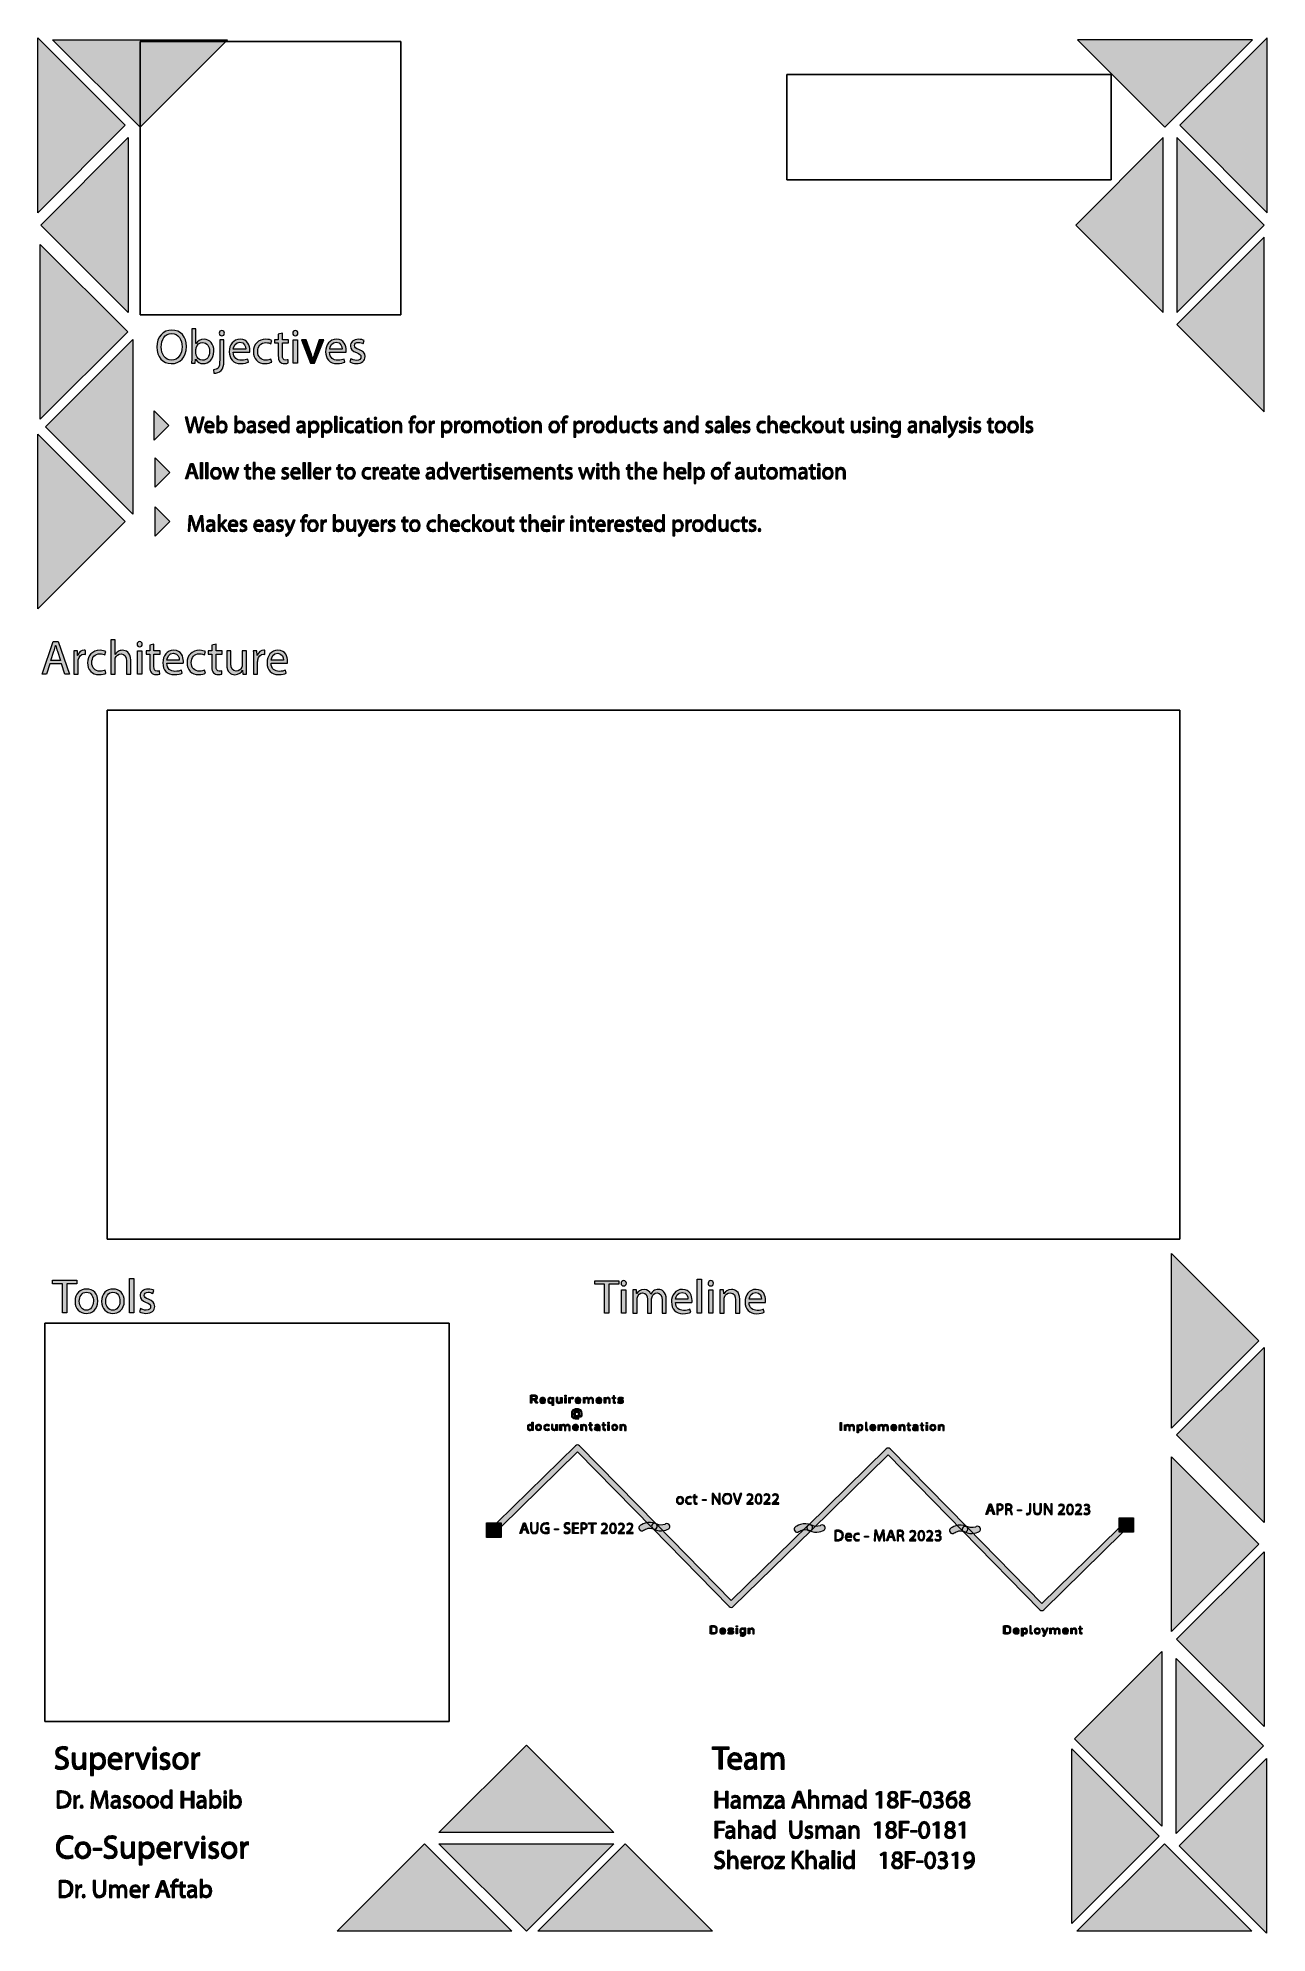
# Model space of a CAD drawing. Header units: inches. Extents: x 0.1 to 22.4, y -34.4 to -0.1.
import ezdxf

# ---------------------------------------------------------------- set-up
doc = ezdxf.new("R2010")
doc.units = ezdxf.units.IN
doc.header["$MEASUREMENT"] = 0
doc.layers.add('Layer 1', color=7, linetype='Continuous')
picture_1 = doc.add_image_def('image1.png', size_in_pixel=(334, 350))
picture_2 = doc.add_image_def('image2.png', size_in_pixel=(722, 234))
picture_3 = doc.add_image_def('image3.png', size_in_pixel=(400, 394))
picture_4 = doc.add_image_def('image4.png', size_in_pixel=(593, 365))

# ---------------------------------------------------------------- blocks, each defined once
blk = doc.blocks.new('block 2')
at = {"layer": 'Layer 1', "true_color": 0x231f20}
h = blk.add_hatch(color=250, dxfattribs=at)
h.dxf.hatch_style = 2
edge = h.paths.add_edge_path()
edge.add_spline(control_points=[(2.83, -5.707), (2.83, -5.91), (2.707, -6.018), (2.556, -6.018), (2.401, -6.018), (2.292, -5.897), (2.292, -5.719), (2.292, -5.532), (2.408, -5.41), (2.565, -5.41), (2.726, -5.41), (2.83, -5.533), (2.83, -5.707)], knot_values=[0, 0, 0, 0, 1, 1, 1, 2, 2, 2, 3, 3, 3, 4, 4, 4, 4], degree=3, periodic=1)
edge = h.paths.add_edge_path()
edge.add_spline(control_points=[(2.373, -5.717), (2.373, -5.843), (2.441, -5.956), (2.561, -5.956), (2.681, -5.956), (2.75, -5.845), (2.75, -5.711), (2.75, -5.594), (2.688, -5.472), (2.562, -5.472), (2.436, -5.472), (2.373, -5.588), (2.373, -5.717)], knot_values=[0, 0, 0, 0, 1, 1, 1, 2, 2, 2, 3, 3, 3, 4, 4, 4, 4], degree=3, periodic=1)
h = blk.add_hatch(color=250, dxfattribs=at)
h.dxf.hatch_style = 2
edge = h.paths.add_edge_path()
edge.add_spline(control_points=[(2.922, -6.008), (2.924, -5.979), (2.926, -5.936), (2.926, -5.899), (2.926, -5.899), (2.926, -5.388), (2.926, -5.388), (2.926, -5.388), (3.002, -5.388), (3.002, -5.388), (3.002, -5.388), (3.002, -5.653), (3.002, -5.653), (3.002, -5.653), (3.004, -5.653), (3.004, -5.653), (3.031, -5.606), (3.08, -5.576), (3.148, -5.576), (3.253, -5.576), (3.327, -5.663), (3.326, -5.791), (3.326, -5.942), (3.231, -6.018), (3.136, -6.018), (3.075, -6.018), (3.026, -5.994), (2.995, -5.938), (2.995, -5.938), (2.992, -5.938), (2.992, -5.938), (2.992, -5.938), (2.989, -6.008), (2.989, -6.008), (2.989, -6.008), (2.922, -6.008), (2.922, -6.008)], knot_values=[0, 0, 0, 0, 1, 1, 1, 2, 2, 2, 3, 3, 3, 4, 4, 4, 5, 5, 5, 6, 6, 6, 7, 7, 7, 8, 8, 8, 9, 9, 9, 10, 10, 10, 11, 11, 11, 12, 12, 12, 12], degree=3, periodic=1)
edge = h.paths.add_edge_path()
edge.add_spline(control_points=[(3.002, -5.838), (3.002, -5.848), (3.004, -5.858), (3.005, -5.866), (3.02, -5.92), (3.065, -5.956), (3.121, -5.956), (3.201, -5.956), (3.249, -5.891), (3.249, -5.794), (3.249, -5.709), (3.205, -5.637), (3.123, -5.637), (3.071, -5.637), (3.022, -5.673), (3.006, -5.731), (3.005, -5.74), (3.002, -5.75), (3.002, -5.762), (3.002, -5.762), (3.002, -5.838), (3.002, -5.838)], knot_values=[0, 0, 0, 0, 1, 1, 1, 2, 2, 2, 3, 3, 3, 4, 4, 4, 5, 5, 5, 6, 6, 6, 7, 7, 7, 7], degree=3, periodic=1)
h = blk.add_hatch(color=250, dxfattribs=at)
h.dxf.hatch_style = 2
edge = h.paths.add_edge_path()
edge.add_spline(control_points=[(3.32, -6.13), (3.355, -6.128), (3.385, -6.118), (3.404, -6.098), (3.425, -6.073), (3.433, -6.04), (3.433, -5.939), (3.433, -5.939), (3.433, -5.585), (3.433, -5.585), (3.433, -5.585), (3.509, -5.585), (3.509, -5.585), (3.509, -5.585), (3.509, -5.969), (3.509, -5.969), (3.509, -6.051), (3.496, -6.104), (3.459, -6.142), (3.425, -6.177), (3.369, -6.191), (3.328, -6.191), (3.328, -6.191), (3.32, -6.13), (3.32, -6.13)], knot_values=[0, 0, 0, 0, 1, 1, 1, 2, 2, 2, 3, 3, 3, 4, 4, 4, 5, 5, 5, 6, 6, 6, 7, 7, 7, 8, 8, 8, 8], degree=3, periodic=1)
edge = h.paths.add_edge_path()
edge.add_spline(control_points=[(3.518, -5.466), (3.519, -5.492), (3.501, -5.514), (3.47, -5.514), (3.441, -5.514), (3.423, -5.492), (3.423, -5.466), (3.423, -5.439), (3.443, -5.418), (3.472, -5.418), (3.5, -5.418), (3.518, -5.439), (3.518, -5.466)], knot_values=[0, 0, 0, 0, 1, 1, 1, 2, 2, 2, 3, 3, 3, 4, 4, 4, 4], degree=3, periodic=1)
h = blk.add_hatch(color=250, dxfattribs=at)
h.dxf.hatch_style = 2
edge = h.paths.add_edge_path()
edge.add_spline(control_points=[(4.568, -5.464), (4.568, -5.464), (4.568, -5.585), (4.568, -5.585), (4.568, -5.585), (4.678, -5.585), (4.678, -5.585), (4.678, -5.585), (4.678, -5.644), (4.678, -5.644), (4.678, -5.644), (4.568, -5.644), (4.568, -5.644), (4.568, -5.644), (4.568, -5.872), (4.568, -5.872), (4.568, -5.924), (4.583, -5.954), (4.626, -5.954), (4.646, -5.954), (4.661, -5.951), (4.67, -5.949), (4.67, -5.949), (4.674, -6.006), (4.674, -6.006), (4.659, -6.012), (4.635, -6.017), (4.606, -6.017), (4.57, -6.017), (4.541, -6.005), (4.523, -5.984), (4.501, -5.962), (4.493, -5.924), (4.493, -5.874), (4.493, -5.874), (4.493, -5.644), (4.493, -5.644), (4.493, -5.644), (4.427, -5.644), (4.427, -5.644), (4.427, -5.644), (4.427, -5.585), (4.427, -5.585), (4.427, -5.585), (4.493, -5.585), (4.493, -5.585), (4.493, -5.585), (4.493, -5.484), (4.493, -5.484), (4.493, -5.484), (4.568, -5.464), (4.568, -5.464)], knot_values=[0, 0, 0, 0, 1, 1, 1, 2, 2, 2, 3, 3, 3, 4, 4, 4, 5, 5, 5, 6, 6, 6, 7, 7, 7, 8, 8, 8, 9, 9, 9, 10, 10, 10, 11, 11, 11, 12, 12, 12, 13, 13, 13, 14, 14, 14, 15, 15, 15, 16, 16, 16, 17, 17, 17, 17], degree=3, periodic=1)
h = blk.add_hatch(color=250, dxfattribs=at)
h.dxf.hatch_style = 2
edge = h.paths.add_edge_path()
edge.add_spline(control_points=[(4.85, -5.466), (4.851, -5.493), (4.832, -5.514), (4.801, -5.514), (4.774, -5.514), (4.755, -5.493), (4.755, -5.466), (4.755, -5.439), (4.775, -5.418), (4.803, -5.418), (4.832, -5.418), (4.85, -5.439), (4.85, -5.466)], knot_values=[0, 0, 0, 0, 1, 1, 1, 2, 2, 2, 3, 3, 3, 4, 4, 4, 4], degree=3, periodic=1)
h.paths.add_polyline_path([(4.765, -6.008), (4.765, -5.585), (4.841, -5.585), (4.841, -6.008)])
h = blk.add_hatch(color=250, dxfattribs=at)
h.dxf.hatch_style = 2
edge = h.paths.add_edge_path()
edge.add_spline(control_points=[(3.678, -5.811), (3.68, -5.914), (3.746, -5.957), (3.823, -5.957), (3.878, -5.957), (3.911, -5.948), (3.94, -5.935), (3.94, -5.935), (3.953, -5.99), (3.953, -5.99), (3.926, -6.003), (3.88, -6.017), (3.812, -6.017), (3.682, -6.017), (3.605, -5.931), (3.605, -5.804), (3.605, -5.676), (3.68, -5.576), (3.803, -5.576), (3.941, -5.576), (3.978, -5.697), (3.978, -5.775), (3.978, -5.79), (3.976, -5.803), (3.975, -5.811), (3.975, -5.811), (3.678, -5.811), (3.678, -5.811)], knot_values=[0, 0, 0, 0, 1, 1, 1, 2, 2, 2, 3, 3, 3, 4, 4, 4, 5, 5, 5, 6, 6, 6, 7, 7, 7, 8, 8, 8, 9, 9, 9, 9], degree=3, periodic=1)
edge = h.paths.add_edge_path()
edge.add_spline(control_points=[(3.903, -5.755), (3.904, -5.707), (3.883, -5.631), (3.797, -5.631), (3.719, -5.631), (3.685, -5.702), (3.679, -5.755), (3.679, -5.755), (3.903, -5.755), (3.903, -5.755)], knot_values=[0, 0, 0, 0, 1, 1, 1, 2, 2, 2, 3, 3, 3, 3], degree=3, periodic=1)
h = blk.add_hatch(color=250, dxfattribs=at)
h.dxf.hatch_style = 2
edge = h.paths.add_edge_path()
edge.add_spline(control_points=[(4.374, -5.992), (4.354, -6.003), (4.309, -6.017), (4.253, -6.017), (4.125, -6.017), (4.042, -5.93), (4.042, -5.801), (4.042, -5.671), (4.131, -5.576), (4.269, -5.576), (4.315, -5.576), (4.355, -5.588), (4.376, -5.598), (4.376, -5.598), (4.358, -5.658), (4.358, -5.658), (4.34, -5.647), (4.311, -5.638), (4.269, -5.638), (4.172, -5.638), (4.12, -5.709), (4.12, -5.797), (4.12, -5.895), (4.183, -5.956), (4.267, -5.956), (4.31, -5.956), (4.339, -5.944), (4.361, -5.935), (4.361, -5.935), (4.374, -5.992), (4.374, -5.992)], knot_values=[0, 0, 0, 0, 1, 1, 1, 2, 2, 2, 3, 3, 3, 4, 4, 4, 5, 5, 5, 6, 6, 6, 7, 7, 7, 8, 8, 8, 9, 9, 9, 10, 10, 10, 10], degree=3, periodic=1)
h = blk.add_hatch(color=250, dxfattribs=at)
h.dxf.hatch_style = 2
edge = h.paths.add_edge_path()
edge.add_spline(control_points=[(4.999, -5.585), (4.999, -5.585), (5.082, -5.823), (5.082, -5.823), (5.096, -5.861), (5.107, -5.896), (5.116, -5.931), (5.116, -5.931), (5.118, -5.931), (5.118, -5.931), (5.128, -5.896), (5.14, -5.861), (5.154, -5.823), (5.154, -5.823), (5.236, -5.585), (5.236, -5.585), (5.236, -5.585), (5.317, -5.585), (5.317, -5.585), (5.317, -5.585), (5.151, -6.008), (5.151, -6.008), (5.151, -6.008), (5.077, -6.008), (5.077, -6.008), (5.077, -6.008), (4.916, -5.585), (4.916, -5.585), (4.916, -5.585), (4.999, -5.585), (4.999, -5.585)], knot_values=[0, 0, 0, 0, 1, 1, 1, 2, 2, 2, 3, 3, 3, 4, 4, 4, 5, 5, 5, 6, 6, 6, 7, 7, 7, 8, 8, 8, 9, 9, 9, 10, 10, 10, 10], degree=3, periodic=1)
h = blk.add_hatch(color=250, dxfattribs=at)
h.dxf.hatch_style = 2
edge = h.paths.add_edge_path()
edge.add_spline(control_points=[(5.423, -5.811), (5.425, -5.914), (5.491, -5.957), (5.568, -5.957), (5.623, -5.957), (5.656, -5.948), (5.685, -5.935), (5.685, -5.935), (5.698, -5.99), (5.698, -5.99), (5.671, -6.003), (5.625, -6.017), (5.558, -6.017), (5.427, -6.017), (5.35, -5.931), (5.35, -5.804), (5.35, -5.676), (5.425, -5.576), (5.548, -5.576), (5.686, -5.576), (5.723, -5.697), (5.723, -5.775), (5.723, -5.79), (5.721, -5.803), (5.72, -5.811), (5.72, -5.811), (5.423, -5.811), (5.423, -5.811)], knot_values=[0, 0, 0, 0, 1, 1, 1, 2, 2, 2, 3, 3, 3, 4, 4, 4, 5, 5, 5, 6, 6, 6, 7, 7, 7, 8, 8, 8, 9, 9, 9, 9], degree=3, periodic=1)
edge = h.paths.add_edge_path()
edge.add_spline(control_points=[(5.648, -5.755), (5.649, -5.707), (5.628, -5.631), (5.542, -5.631), (5.464, -5.631), (5.43, -5.702), (5.424, -5.755), (5.424, -5.755), (5.648, -5.755), (5.648, -5.755)], knot_values=[0, 0, 0, 0, 1, 1, 1, 2, 2, 2, 3, 3, 3, 3], degree=3, periodic=1)
h = blk.add_hatch(color=250, dxfattribs=at)
h.dxf.hatch_style = 2
edge = h.paths.add_edge_path()
edge.add_spline(control_points=[(5.807, -5.929), (5.83, -5.944), (5.87, -5.96), (5.909, -5.96), (5.965, -5.96), (5.991, -5.932), (5.991, -5.897), (5.991, -5.86), (5.969, -5.84), (5.912, -5.819), (5.836, -5.792), (5.8, -5.75), (5.8, -5.7), (5.8, -5.631), (5.855, -5.576), (5.946, -5.576), (5.989, -5.576), (6.027, -5.588), (6.05, -5.602), (6.05, -5.602), (6.031, -5.658), (6.031, -5.658), (6.014, -5.647), (5.984, -5.633), (5.945, -5.633), (5.899, -5.633), (5.874, -5.659), (5.874, -5.691), (5.874, -5.726), (5.899, -5.742), (5.954, -5.762), (6.028, -5.79), (6.065, -5.827), (6.065, -5.89), (6.065, -5.964), (6.007, -6.017), (5.907, -6.017), (5.861, -6.017), (5.818, -6.005), (5.788, -5.988), (5.788, -5.988), (5.807, -5.929), (5.807, -5.929)], knot_values=[0, 0, 0, 0, 1, 1, 1, 2, 2, 2, 3, 3, 3, 4, 4, 4, 5, 5, 5, 6, 6, 6, 7, 7, 7, 8, 8, 8, 9, 9, 9, 10, 10, 10, 11, 11, 11, 12, 12, 12, 13, 13, 13, 14, 14, 14, 14], degree=3, periodic=1)
at = {"layer": 'Layer 1', "lineweight": 0}
blk.add_lwpolyline([(4.765, -6.008), (4.765, -5.585), (4.841, -5.585), (4.841, -6.008), (4.765, -6.008)], dxfattribs=at)
for points, knots in [([(2.83, -5.707), (2.83, -5.91), (2.707, -6.018), (2.556, -6.018), (2.401, -6.018), (2.292, -5.897), (2.292, -5.719), (2.292, -5.532), (2.408, -5.41), (2.565, -5.41), (2.726, -5.41), (2.83, -5.533), (2.83, -5.707)], [0, 0, 0, 0, 1, 1, 1, 2, 2, 2, 3, 3, 3, 4, 4, 4, 4]), ([(2.373, -5.717), (2.373, -5.843), (2.441, -5.956), (2.561, -5.956), (2.681, -5.956), (2.75, -5.845), (2.75, -5.711), (2.75, -5.594), (2.688, -5.472), (2.562, -5.472), (2.436, -5.472), (2.373, -5.588), (2.373, -5.717)], [0, 0, 0, 0, 1, 1, 1, 2, 2, 2, 3, 3, 3, 4, 4, 4, 4]), ([(2.922, -6.008), (2.924, -5.979), (2.926, -5.936), (2.926, -5.899), (2.926, -5.899), (2.926, -5.388), (2.926, -5.388), (2.926, -5.388), (3.002, -5.388), (3.002, -5.388), (3.002, -5.388), (3.002, -5.653), (3.002, -5.653), (3.002, -5.653), (3.004, -5.653), (3.004, -5.653), (3.031, -5.606), (3.08, -5.576), (3.148, -5.576), (3.253, -5.576), (3.327, -5.663), (3.326, -5.791), (3.326, -5.942), (3.231, -6.018), (3.136, -6.018), (3.075, -6.018), (3.026, -5.994), (2.995, -5.938), (2.995, -5.938), (2.992, -5.938), (2.992, -5.938), (2.992, -5.938), (2.989, -6.008), (2.989, -6.008), (2.989, -6.008), (2.922, -6.008), (2.922, -6.008)], [0, 0, 0, 0, 1, 1, 1, 2, 2, 2, 3, 3, 3, 4, 4, 4, 5, 5, 5, 6, 6, 6, 7, 7, 7, 8, 8, 8, 9, 9, 9, 10, 10, 10, 11, 11, 11, 12, 12, 12, 12]), ([(3.518, -5.466), (3.519, -5.492), (3.501, -5.514), (3.47, -5.514), (3.441, -5.514), (3.423, -5.492), (3.423, -5.466), (3.423, -5.439), (3.443, -5.418), (3.472, -5.418), (3.5, -5.418), (3.518, -5.439), (3.518, -5.466)], [0, 0, 0, 0, 1, 1, 1, 2, 2, 2, 3, 3, 3, 4, 4, 4, 4]), ([(4.568, -5.464), (4.568, -5.464), (4.568, -5.585), (4.568, -5.585), (4.568, -5.585), (4.678, -5.585), (4.678, -5.585), (4.678, -5.585), (4.678, -5.644), (4.678, -5.644), (4.678, -5.644), (4.568, -5.644), (4.568, -5.644), (4.568, -5.644), (4.568, -5.872), (4.568, -5.872), (4.568, -5.924), (4.583, -5.954), (4.626, -5.954), (4.646, -5.954), (4.661, -5.951), (4.67, -5.949), (4.67, -5.949), (4.674, -6.006), (4.674, -6.006), (4.659, -6.012), (4.635, -6.017), (4.606, -6.017), (4.57, -6.017), (4.541, -6.005), (4.523, -5.984), (4.501, -5.962), (4.493, -5.924), (4.493, -5.874), (4.493, -5.874), (4.493, -5.644), (4.493, -5.644), (4.493, -5.644), (4.427, -5.644), (4.427, -5.644), (4.427, -5.644), (4.427, -5.585), (4.427, -5.585), (4.427, -5.585), (4.493, -5.585), (4.493, -5.585), (4.493, -5.585), (4.493, -5.484), (4.493, -5.484), (4.493, -5.484), (4.568, -5.464), (4.568, -5.464)], [0, 0, 0, 0, 1, 1, 1, 2, 2, 2, 3, 3, 3, 4, 4, 4, 5, 5, 5, 6, 6, 6, 7, 7, 7, 8, 8, 8, 9, 9, 9, 10, 10, 10, 11, 11, 11, 12, 12, 12, 13, 13, 13, 14, 14, 14, 15, 15, 15, 16, 16, 16, 17, 17, 17, 17]), ([(4.85, -5.466), (4.851, -5.493), (4.832, -5.514), (4.801, -5.514), (4.774, -5.514), (4.755, -5.493), (4.755, -5.466), (4.755, -5.439), (4.775, -5.418), (4.803, -5.418), (4.832, -5.418), (4.85, -5.439), (4.85, -5.466)], [0, 0, 0, 0, 1, 1, 1, 2, 2, 2, 3, 3, 3, 4, 4, 4, 4]), ([(3.002, -5.838), (3.002, -5.848), (3.004, -5.858), (3.005, -5.866), (3.02, -5.92), (3.065, -5.956), (3.121, -5.956), (3.201, -5.956), (3.249, -5.891), (3.249, -5.794), (3.249, -5.709), (3.205, -5.637), (3.123, -5.637), (3.071, -5.637), (3.022, -5.673), (3.006, -5.731), (3.005, -5.74), (3.002, -5.75), (3.002, -5.762), (3.002, -5.762), (3.002, -5.838), (3.002, -5.838)], [0, 0, 0, 0, 1, 1, 1, 2, 2, 2, 3, 3, 3, 4, 4, 4, 5, 5, 5, 6, 6, 6, 7, 7, 7, 7]), ([(3.32, -6.13), (3.355, -6.128), (3.385, -6.118), (3.404, -6.098), (3.425, -6.073), (3.433, -6.04), (3.433, -5.939), (3.433, -5.939), (3.433, -5.585), (3.433, -5.585), (3.433, -5.585), (3.509, -5.585), (3.509, -5.585), (3.509, -5.585), (3.509, -5.969), (3.509, -5.969), (3.509, -6.051), (3.496, -6.104), (3.459, -6.142), (3.425, -6.177), (3.369, -6.191), (3.328, -6.191), (3.328, -6.191), (3.32, -6.13), (3.32, -6.13)], [0, 0, 0, 0, 1, 1, 1, 2, 2, 2, 3, 3, 3, 4, 4, 4, 5, 5, 5, 6, 6, 6, 7, 7, 7, 8, 8, 8, 8]), ([(3.678, -5.811), (3.68, -5.914), (3.746, -5.957), (3.823, -5.957), (3.878, -5.957), (3.911, -5.948), (3.94, -5.935), (3.94, -5.935), (3.953, -5.99), (3.953, -5.99), (3.926, -6.003), (3.88, -6.017), (3.812, -6.017), (3.682, -6.017), (3.605, -5.931), (3.605, -5.804), (3.605, -5.676), (3.68, -5.576), (3.803, -5.576), (3.941, -5.576), (3.978, -5.697), (3.978, -5.775), (3.978, -5.79), (3.976, -5.803), (3.975, -5.811), (3.975, -5.811), (3.678, -5.811), (3.678, -5.811)], [0, 0, 0, 0, 1, 1, 1, 2, 2, 2, 3, 3, 3, 4, 4, 4, 5, 5, 5, 6, 6, 6, 7, 7, 7, 8, 8, 8, 9, 9, 9, 9]), ([(3.903, -5.755), (3.904, -5.707), (3.883, -5.631), (3.797, -5.631), (3.719, -5.631), (3.685, -5.702), (3.679, -5.755), (3.679, -5.755), (3.903, -5.755), (3.903, -5.755)], [0, 0, 0, 0, 1, 1, 1, 2, 2, 2, 3, 3, 3, 3]), ([(4.374, -5.992), (4.354, -6.003), (4.309, -6.017), (4.253, -6.017), (4.125, -6.017), (4.042, -5.93), (4.042, -5.801), (4.042, -5.671), (4.131, -5.576), (4.269, -5.576), (4.315, -5.576), (4.355, -5.588), (4.376, -5.598), (4.376, -5.598), (4.358, -5.658), (4.358, -5.658), (4.34, -5.647), (4.311, -5.638), (4.269, -5.638), (4.172, -5.638), (4.12, -5.709), (4.12, -5.797), (4.12, -5.895), (4.183, -5.956), (4.267, -5.956), (4.31, -5.956), (4.339, -5.944), (4.361, -5.935), (4.361, -5.935), (4.374, -5.992), (4.374, -5.992)], [0, 0, 0, 0, 1, 1, 1, 2, 2, 2, 3, 3, 3, 4, 4, 4, 5, 5, 5, 6, 6, 6, 7, 7, 7, 8, 8, 8, 9, 9, 9, 10, 10, 10, 10]), ([(4.999, -5.585), (4.999, -5.585), (5.082, -5.823), (5.082, -5.823), (5.096, -5.861), (5.107, -5.896), (5.116, -5.931), (5.116, -5.931), (5.118, -5.931), (5.118, -5.931), (5.128, -5.896), (5.14, -5.861), (5.154, -5.823), (5.154, -5.823), (5.236, -5.585), (5.236, -5.585), (5.236, -5.585), (5.317, -5.585), (5.317, -5.585), (5.317, -5.585), (5.151, -6.008), (5.151, -6.008), (5.151, -6.008), (5.077, -6.008), (5.077, -6.008), (5.077, -6.008), (4.916, -5.585), (4.916, -5.585), (4.916, -5.585), (4.999, -5.585), (4.999, -5.585)], [0, 0, 0, 0, 1, 1, 1, 2, 2, 2, 3, 3, 3, 4, 4, 4, 5, 5, 5, 6, 6, 6, 7, 7, 7, 8, 8, 8, 9, 9, 9, 10, 10, 10, 10]), ([(5.423, -5.811), (5.425, -5.914), (5.491, -5.957), (5.568, -5.957), (5.623, -5.957), (5.656, -5.948), (5.685, -5.935), (5.685, -5.935), (5.698, -5.99), (5.698, -5.99), (5.671, -6.003), (5.625, -6.017), (5.558, -6.017), (5.427, -6.017), (5.35, -5.931), (5.35, -5.804), (5.35, -5.676), (5.425, -5.576), (5.548, -5.576), (5.686, -5.576), (5.723, -5.697), (5.723, -5.775), (5.723, -5.79), (5.721, -5.803), (5.72, -5.811), (5.72, -5.811), (5.423, -5.811), (5.423, -5.811)], [0, 0, 0, 0, 1, 1, 1, 2, 2, 2, 3, 3, 3, 4, 4, 4, 5, 5, 5, 6, 6, 6, 7, 7, 7, 8, 8, 8, 9, 9, 9, 9]), ([(5.648, -5.755), (5.649, -5.707), (5.628, -5.631), (5.542, -5.631), (5.464, -5.631), (5.43, -5.702), (5.424, -5.755), (5.424, -5.755), (5.648, -5.755), (5.648, -5.755)], [0, 0, 0, 0, 1, 1, 1, 2, 2, 2, 3, 3, 3, 3]), ([(5.807, -5.929), (5.83, -5.944), (5.87, -5.96), (5.909, -5.96), (5.965, -5.96), (5.991, -5.932), (5.991, -5.897), (5.991, -5.86), (5.969, -5.84), (5.912, -5.819), (5.836, -5.792), (5.8, -5.75), (5.8, -5.7), (5.8, -5.631), (5.855, -5.576), (5.946, -5.576), (5.989, -5.576), (6.027, -5.588), (6.05, -5.602), (6.05, -5.602), (6.031, -5.658), (6.031, -5.658), (6.014, -5.647), (5.984, -5.633), (5.945, -5.633), (5.899, -5.633), (5.874, -5.659), (5.874, -5.691), (5.874, -5.726), (5.899, -5.742), (5.954, -5.762), (6.028, -5.79), (6.065, -5.827), (6.065, -5.89), (6.065, -5.964), (6.007, -6.017), (5.907, -6.017), (5.861, -6.017), (5.818, -6.005), (5.788, -5.988), (5.788, -5.988), (5.807, -5.929), (5.807, -5.929)], [0, 0, 0, 0, 1, 1, 1, 2, 2, 2, 3, 3, 3, 4, 4, 4, 5, 5, 5, 6, 6, 6, 7, 7, 7, 8, 8, 8, 9, 9, 9, 10, 10, 10, 11, 11, 11, 12, 12, 12, 13, 13, 13, 14, 14, 14, 14])]:
    blk.add_open_spline(points, degree=3, knots=knots, dxfattribs=at)
blk = doc.blocks.new('block 3')
at = {"layer": 'Layer 1', "true_color": 0x231f20}
h = blk.add_hatch(color=250, dxfattribs=at)
h.dxf.hatch_style = 2
h.paths.add_polyline_path([(0.357, -11.457), (0.296, -11.642), (0.218, -11.642), (0.418, -11.054), (0.509, -11.054), (0.71, -11.642), (0.629, -11.642), (0.566, -11.457)])
edge = h.paths.add_edge_path()
edge.add_spline(control_points=[(0.55, -11.398), (0.55, -11.398), (0.493, -11.228), (0.493, -11.228), (0.48, -11.19), (0.471, -11.155), (0.462, -11.121), (0.462, -11.121), (0.46, -11.121), (0.46, -11.121), (0.452, -11.156), (0.442, -11.192), (0.431, -11.227), (0.431, -11.227), (0.373, -11.398), (0.373, -11.398), (0.373, -11.398), (0.55, -11.398), (0.55, -11.398)], knot_values=[0, 0, 0, 0, 1, 1, 1, 2, 2, 2, 3, 3, 3, 4, 4, 4, 5, 5, 5, 6, 6, 6, 6], degree=3, periodic=1)
h = blk.add_hatch(color=250, dxfattribs=at)
h.dxf.hatch_style = 2
edge = h.paths.add_edge_path()
edge.add_spline(control_points=[(0.792, -11.351), (0.792, -11.302), (0.791, -11.259), (0.788, -11.22), (0.788, -11.22), (0.855, -11.22), (0.855, -11.22), (0.855, -11.22), (0.858, -11.303), (0.858, -11.303), (0.858, -11.303), (0.861, -11.303), (0.861, -11.303), (0.881, -11.246), (0.927, -11.21), (0.978, -11.21), (0.987, -11.21), (0.993, -11.211), (1, -11.213), (1, -11.213), (1, -11.285), (1, -11.285), (0.992, -11.283), (0.985, -11.282), (0.974, -11.282), (0.92, -11.282), (0.882, -11.324), (0.871, -11.381), (0.869, -11.392), (0.868, -11.404), (0.868, -11.417), (0.868, -11.417), (0.868, -11.642), (0.868, -11.642), (0.868, -11.642), (0.792, -11.642), (0.792, -11.642), (0.792, -11.642), (0.792, -11.351), (0.792, -11.351)], knot_values=[0, 0, 0, 0, 1, 1, 1, 2, 2, 2, 3, 3, 3, 4, 4, 4, 5, 5, 5, 6, 6, 6, 7, 7, 7, 8, 8, 8, 9, 9, 9, 10, 10, 10, 11, 11, 11, 12, 12, 12, 13, 13, 13, 13], degree=3, periodic=1)
h = blk.add_hatch(color=250, dxfattribs=at)
h.dxf.hatch_style = 2
edge = h.paths.add_edge_path()
edge.add_spline(control_points=[(1.37, -11.627), (1.35, -11.637), (1.305, -11.651), (1.248, -11.651), (1.121, -11.651), (1.038, -11.565), (1.038, -11.435), (1.038, -11.305), (1.127, -11.211), (1.265, -11.211), (1.31, -11.211), (1.351, -11.222), (1.372, -11.233), (1.372, -11.233), (1.354, -11.292), (1.354, -11.292), (1.336, -11.282), (1.307, -11.272), (1.265, -11.272), (1.168, -11.272), (1.116, -11.344), (1.116, -11.432), (1.116, -11.53), (1.178, -11.59), (1.262, -11.59), (1.306, -11.59), (1.335, -11.579), (1.357, -11.569), (1.357, -11.569), (1.37, -11.627), (1.37, -11.627)], knot_values=[0, 0, 0, 0, 1, 1, 1, 2, 2, 2, 3, 3, 3, 4, 4, 4, 5, 5, 5, 6, 6, 6, 7, 7, 7, 8, 8, 8, 9, 9, 9, 10, 10, 10, 10], degree=3, periodic=1)
h = blk.add_hatch(color=250, dxfattribs=at)
h.dxf.hatch_style = 2
edge = h.paths.add_edge_path()
edge.add_spline(control_points=[(1.46, -11.022), (1.46, -11.022), (1.537, -11.022), (1.537, -11.022), (1.537, -11.022), (1.537, -11.286), (1.537, -11.286), (1.537, -11.286), (1.538, -11.286), (1.538, -11.286), (1.551, -11.264), (1.57, -11.245), (1.593, -11.232), (1.616, -11.219), (1.643, -11.21), (1.672, -11.21), (1.729, -11.21), (1.82, -11.245), (1.82, -11.391), (1.82, -11.391), (1.82, -11.642), (1.82, -11.642), (1.82, -11.642), (1.743, -11.642), (1.743, -11.642), (1.743, -11.642), (1.743, -11.4), (1.743, -11.4), (1.743, -11.331), (1.717, -11.274), (1.645, -11.274), (1.595, -11.274), (1.556, -11.309), (1.542, -11.351), (1.537, -11.361), (1.537, -11.372), (1.537, -11.387), (1.537, -11.387), (1.537, -11.642), (1.537, -11.642), (1.537, -11.642), (1.46, -11.642), (1.46, -11.642), (1.46, -11.642), (1.46, -11.022), (1.46, -11.022)], knot_values=[0, 0, 0, 0, 1, 1, 1, 2, 2, 2, 3, 3, 3, 4, 4, 4, 5, 5, 5, 6, 6, 6, 7, 7, 7, 8, 8, 8, 9, 9, 9, 10, 10, 10, 11, 11, 11, 12, 12, 12, 13, 13, 13, 14, 14, 14, 15, 15, 15, 15], degree=3, periodic=1)
h = blk.add_hatch(color=250, dxfattribs=at)
h.dxf.hatch_style = 2
edge = h.paths.add_edge_path()
edge.add_spline(control_points=[(2.03, -11.101), (2.031, -11.127), (2.012, -11.148), (1.981, -11.148), (1.954, -11.148), (1.935, -11.127), (1.935, -11.101), (1.935, -11.074), (1.955, -11.053), (1.983, -11.053), (2.012, -11.053), (2.03, -11.074), (2.03, -11.101)], knot_values=[0, 0, 0, 0, 1, 1, 1, 2, 2, 2, 3, 3, 3, 4, 4, 4, 4], degree=3, periodic=1)
h.paths.add_polyline_path([(1.944, -11.642), (1.944, -11.22), (2.021, -11.22), (2.021, -11.642)])
h = blk.add_hatch(color=250, dxfattribs=at)
h.dxf.hatch_style = 2
edge = h.paths.add_edge_path()
edge.add_spline(control_points=[(2.241, -11.098), (2.241, -11.098), (2.241, -11.22), (2.241, -11.22), (2.241, -11.22), (2.352, -11.22), (2.352, -11.22), (2.352, -11.22), (2.352, -11.278), (2.352, -11.278), (2.352, -11.278), (2.241, -11.278), (2.241, -11.278), (2.241, -11.278), (2.241, -11.506), (2.241, -11.506), (2.241, -11.559), (2.256, -11.588), (2.299, -11.588), (2.319, -11.588), (2.334, -11.586), (2.344, -11.583), (2.344, -11.583), (2.347, -11.641), (2.347, -11.641), (2.332, -11.647), (2.309, -11.651), (2.279, -11.651), (2.243, -11.651), (2.214, -11.64), (2.196, -11.619), (2.174, -11.596), (2.166, -11.559), (2.166, -11.509), (2.166, -11.509), (2.166, -11.278), (2.166, -11.278), (2.166, -11.278), (2.101, -11.278), (2.101, -11.278), (2.101, -11.278), (2.101, -11.22), (2.101, -11.22), (2.101, -11.22), (2.166, -11.22), (2.166, -11.22), (2.166, -11.22), (2.166, -11.118), (2.166, -11.118), (2.166, -11.118), (2.241, -11.098), (2.241, -11.098)], knot_values=[0, 0, 0, 0, 1, 1, 1, 2, 2, 2, 3, 3, 3, 4, 4, 4, 5, 5, 5, 6, 6, 6, 7, 7, 7, 8, 8, 8, 9, 9, 9, 10, 10, 10, 11, 11, 11, 12, 12, 12, 13, 13, 13, 14, 14, 14, 15, 15, 15, 16, 16, 16, 17, 17, 17, 17], degree=3, periodic=1)
h = blk.add_hatch(color=250, dxfattribs=at)
h.dxf.hatch_style = 2
edge = h.paths.add_edge_path()
edge.add_spline(control_points=[(2.476, -11.445), (2.477, -11.549), (2.544, -11.592), (2.621, -11.592), (2.676, -11.592), (2.709, -11.582), (2.738, -11.57), (2.738, -11.57), (2.751, -11.625), (2.751, -11.625), (2.724, -11.637), (2.677, -11.651), (2.61, -11.651), (2.48, -11.651), (2.402, -11.566), (2.402, -11.438), (2.402, -11.31), (2.477, -11.21), (2.6, -11.21), (2.739, -11.21), (2.775, -11.331), (2.775, -11.409), (2.775, -11.425), (2.773, -11.437), (2.773, -11.445), (2.773, -11.445), (2.476, -11.445), (2.476, -11.445)], knot_values=[0, 0, 0, 0, 1, 1, 1, 2, 2, 2, 3, 3, 3, 4, 4, 4, 5, 5, 5, 6, 6, 6, 7, 7, 7, 8, 8, 8, 9, 9, 9, 9], degree=3, periodic=1)
edge = h.paths.add_edge_path()
edge.add_spline(control_points=[(2.701, -11.39), (2.702, -11.341), (2.681, -11.265), (2.594, -11.265), (2.517, -11.265), (2.483, -11.337), (2.476, -11.39), (2.476, -11.39), (2.701, -11.39), (2.701, -11.39)], knot_values=[0, 0, 0, 0, 1, 1, 1, 2, 2, 2, 3, 3, 3, 3], degree=3, periodic=1)
h = blk.add_hatch(color=250, dxfattribs=at)
h.dxf.hatch_style = 2
edge = h.paths.add_edge_path()
edge.add_spline(control_points=[(3.172, -11.627), (3.152, -11.637), (3.107, -11.651), (3.05, -11.651), (2.923, -11.651), (2.84, -11.565), (2.84, -11.435), (2.84, -11.305), (2.929, -11.211), (3.067, -11.211), (3.112, -11.211), (3.153, -11.222), (3.173, -11.233), (3.173, -11.233), (3.156, -11.292), (3.156, -11.292), (3.138, -11.282), (3.109, -11.272), (3.067, -11.272), (2.97, -11.272), (2.918, -11.344), (2.918, -11.432), (2.918, -11.53), (2.98, -11.59), (3.064, -11.59), (3.108, -11.59), (3.137, -11.579), (3.159, -11.569), (3.159, -11.569), (3.172, -11.627), (3.172, -11.627)], knot_values=[0, 0, 0, 0, 1, 1, 1, 2, 2, 2, 3, 3, 3, 4, 4, 4, 5, 5, 5, 6, 6, 6, 7, 7, 7, 8, 8, 8, 9, 9, 9, 10, 10, 10, 10], degree=3, periodic=1)
h = blk.add_hatch(color=250, dxfattribs=at)
h.dxf.hatch_style = 2
edge = h.paths.add_edge_path()
edge.add_spline(control_points=[(3.366, -11.098), (3.366, -11.098), (3.366, -11.22), (3.366, -11.22), (3.366, -11.22), (3.476, -11.22), (3.476, -11.22), (3.476, -11.22), (3.476, -11.278), (3.476, -11.278), (3.476, -11.278), (3.366, -11.278), (3.366, -11.278), (3.366, -11.278), (3.366, -11.506), (3.366, -11.506), (3.366, -11.559), (3.38, -11.588), (3.423, -11.588), (3.443, -11.588), (3.458, -11.586), (3.468, -11.583), (3.468, -11.583), (3.471, -11.641), (3.471, -11.641), (3.456, -11.647), (3.433, -11.651), (3.403, -11.651), (3.367, -11.651), (3.339, -11.64), (3.32, -11.619), (3.298, -11.596), (3.29, -11.559), (3.29, -11.509), (3.29, -11.509), (3.29, -11.278), (3.29, -11.278), (3.29, -11.278), (3.225, -11.278), (3.225, -11.278), (3.225, -11.278), (3.225, -11.22), (3.225, -11.22), (3.225, -11.22), (3.29, -11.22), (3.29, -11.22), (3.29, -11.22), (3.29, -11.118), (3.29, -11.118), (3.29, -11.118), (3.366, -11.098), (3.366, -11.098)], knot_values=[0, 0, 0, 0, 1, 1, 1, 2, 2, 2, 3, 3, 3, 4, 4, 4, 5, 5, 5, 6, 6, 6, 7, 7, 7, 8, 8, 8, 9, 9, 9, 10, 10, 10, 11, 11, 11, 12, 12, 12, 13, 13, 13, 14, 14, 14, 15, 15, 15, 16, 16, 16, 17, 17, 17, 17], degree=3, periodic=1)
h = blk.add_hatch(color=250, dxfattribs=at)
h.dxf.hatch_style = 2
edge = h.paths.add_edge_path()
edge.add_spline(control_points=[(3.916, -11.527), (3.916, -11.571), (3.917, -11.609), (3.919, -11.642), (3.919, -11.642), (3.851, -11.642), (3.851, -11.642), (3.851, -11.642), (3.847, -11.573), (3.847, -11.573), (3.847, -11.573), (3.845, -11.573), (3.845, -11.573), (3.825, -11.607), (3.781, -11.652), (3.705, -11.652), (3.639, -11.652), (3.56, -11.615), (3.56, -11.467), (3.56, -11.467), (3.56, -11.22), (3.56, -11.22), (3.56, -11.22), (3.636, -11.22), (3.636, -11.22), (3.636, -11.22), (3.636, -11.454), (3.636, -11.454), (3.636, -11.534), (3.661, -11.588), (3.731, -11.588), (3.782, -11.588), (3.818, -11.552), (3.832, -11.518), (3.836, -11.507), (3.839, -11.493), (3.839, -11.479), (3.839, -11.479), (3.839, -11.22), (3.839, -11.22), (3.839, -11.22), (3.916, -11.22), (3.916, -11.22), (3.916, -11.22), (3.916, -11.527), (3.916, -11.527)], knot_values=[0, 0, 0, 0, 1, 1, 1, 2, 2, 2, 3, 3, 3, 4, 4, 4, 5, 5, 5, 6, 6, 6, 7, 7, 7, 8, 8, 8, 9, 9, 9, 10, 10, 10, 11, 11, 11, 12, 12, 12, 13, 13, 13, 14, 14, 14, 15, 15, 15, 15], degree=3, periodic=1)
h = blk.add_hatch(color=250, dxfattribs=at)
h.dxf.hatch_style = 2
edge = h.paths.add_edge_path()
edge.add_spline(control_points=[(4.043, -11.351), (4.043, -11.302), (4.043, -11.259), (4.04, -11.22), (4.04, -11.22), (4.107, -11.22), (4.107, -11.22), (4.107, -11.22), (4.11, -11.303), (4.11, -11.303), (4.11, -11.303), (4.113, -11.303), (4.113, -11.303), (4.133, -11.246), (4.179, -11.21), (4.23, -11.21), (4.239, -11.21), (4.245, -11.211), (4.252, -11.213), (4.252, -11.213), (4.252, -11.285), (4.252, -11.285), (4.244, -11.283), (4.236, -11.282), (4.226, -11.282), (4.172, -11.282), (4.133, -11.324), (4.123, -11.381), (4.121, -11.392), (4.119, -11.404), (4.119, -11.417), (4.119, -11.417), (4.119, -11.642), (4.119, -11.642), (4.119, -11.642), (4.043, -11.642), (4.043, -11.642), (4.043, -11.642), (4.043, -11.351), (4.043, -11.351)], knot_values=[0, 0, 0, 0, 1, 1, 1, 2, 2, 2, 3, 3, 3, 4, 4, 4, 5, 5, 5, 6, 6, 6, 7, 7, 7, 8, 8, 8, 9, 9, 9, 10, 10, 10, 11, 11, 11, 12, 12, 12, 13, 13, 13, 13], degree=3, periodic=1)
h = blk.add_hatch(color=250, dxfattribs=at)
h.dxf.hatch_style = 2
edge = h.paths.add_edge_path()
edge.add_spline(control_points=[(4.363, -11.445), (4.365, -11.549), (4.431, -11.592), (4.508, -11.592), (4.563, -11.592), (4.596, -11.582), (4.625, -11.57), (4.625, -11.57), (4.638, -11.625), (4.638, -11.625), (4.611, -11.637), (4.565, -11.651), (4.498, -11.651), (4.367, -11.651), (4.29, -11.566), (4.29, -11.438), (4.29, -11.31), (4.365, -11.21), (4.488, -11.21), (4.626, -11.21), (4.663, -11.331), (4.663, -11.409), (4.663, -11.425), (4.661, -11.437), (4.66, -11.445), (4.66, -11.445), (4.363, -11.445), (4.363, -11.445)], knot_values=[0, 0, 0, 0, 1, 1, 1, 2, 2, 2, 3, 3, 3, 4, 4, 4, 5, 5, 5, 6, 6, 6, 7, 7, 7, 8, 8, 8, 9, 9, 9, 9], degree=3, periodic=1)
edge = h.paths.add_edge_path()
edge.add_spline(control_points=[(4.588, -11.39), (4.589, -11.341), (4.568, -11.265), (4.482, -11.265), (4.404, -11.265), (4.37, -11.337), (4.364, -11.39), (4.364, -11.39), (4.588, -11.39), (4.588, -11.39)], knot_values=[0, 0, 0, 0, 1, 1, 1, 2, 2, 2, 3, 3, 3, 3], degree=3, periodic=1)
at = {"layer": 'Layer 1', "lineweight": 0}
for points in [[(0.357, -11.457), (0.296, -11.642), (0.218, -11.642), (0.418, -11.054), (0.509, -11.054), (0.71, -11.642), (0.629, -11.642), (0.566, -11.457), (0.357, -11.457)], [(1.944, -11.642), (1.944, -11.22), (2.021, -11.22), (2.021, -11.642), (1.944, -11.642)]]:
    blk.add_lwpolyline(points, dxfattribs=at)
for points, knots in [([(0.55, -11.398), (0.55, -11.398), (0.493, -11.228), (0.493, -11.228), (0.48, -11.19), (0.471, -11.155), (0.462, -11.121), (0.462, -11.121), (0.46, -11.121), (0.46, -11.121), (0.452, -11.156), (0.442, -11.192), (0.431, -11.227), (0.431, -11.227), (0.373, -11.398), (0.373, -11.398), (0.373, -11.398), (0.55, -11.398), (0.55, -11.398)], [0, 0, 0, 0, 1, 1, 1, 2, 2, 2, 3, 3, 3, 4, 4, 4, 5, 5, 5, 6, 6, 6, 6]), ([(0.792, -11.351), (0.792, -11.302), (0.791, -11.259), (0.788, -11.22), (0.788, -11.22), (0.855, -11.22), (0.855, -11.22), (0.855, -11.22), (0.858, -11.303), (0.858, -11.303), (0.858, -11.303), (0.861, -11.303), (0.861, -11.303), (0.881, -11.246), (0.927, -11.21), (0.978, -11.21), (0.987, -11.21), (0.993, -11.211), (1, -11.213), (1, -11.213), (1, -11.285), (1, -11.285), (0.992, -11.283), (0.985, -11.282), (0.974, -11.282), (0.92, -11.282), (0.882, -11.324), (0.871, -11.381), (0.869, -11.392), (0.868, -11.404), (0.868, -11.417), (0.868, -11.417), (0.868, -11.642), (0.868, -11.642), (0.868, -11.642), (0.792, -11.642), (0.792, -11.642), (0.792, -11.642), (0.792, -11.351), (0.792, -11.351)], [0, 0, 0, 0, 1, 1, 1, 2, 2, 2, 3, 3, 3, 4, 4, 4, 5, 5, 5, 6, 6, 6, 7, 7, 7, 8, 8, 8, 9, 9, 9, 10, 10, 10, 11, 11, 11, 12, 12, 12, 13, 13, 13, 13]), ([(1.37, -11.627), (1.35, -11.637), (1.305, -11.651), (1.248, -11.651), (1.121, -11.651), (1.038, -11.565), (1.038, -11.435), (1.038, -11.305), (1.127, -11.211), (1.265, -11.211), (1.31, -11.211), (1.351, -11.222), (1.372, -11.233), (1.372, -11.233), (1.354, -11.292), (1.354, -11.292), (1.336, -11.282), (1.307, -11.272), (1.265, -11.272), (1.168, -11.272), (1.116, -11.344), (1.116, -11.432), (1.116, -11.53), (1.178, -11.59), (1.262, -11.59), (1.306, -11.59), (1.335, -11.579), (1.357, -11.569), (1.357, -11.569), (1.37, -11.627), (1.37, -11.627)], [0, 0, 0, 0, 1, 1, 1, 2, 2, 2, 3, 3, 3, 4, 4, 4, 5, 5, 5, 6, 6, 6, 7, 7, 7, 8, 8, 8, 9, 9, 9, 10, 10, 10, 10]), ([(1.46, -11.022), (1.46, -11.022), (1.537, -11.022), (1.537, -11.022), (1.537, -11.022), (1.537, -11.286), (1.537, -11.286), (1.537, -11.286), (1.538, -11.286), (1.538, -11.286), (1.551, -11.264), (1.57, -11.245), (1.593, -11.232), (1.616, -11.219), (1.643, -11.21), (1.672, -11.21), (1.729, -11.21), (1.82, -11.245), (1.82, -11.391), (1.82, -11.391), (1.82, -11.642), (1.82, -11.642), (1.82, -11.642), (1.743, -11.642), (1.743, -11.642), (1.743, -11.642), (1.743, -11.4), (1.743, -11.4), (1.743, -11.331), (1.717, -11.274), (1.645, -11.274), (1.595, -11.274), (1.556, -11.309), (1.542, -11.351), (1.537, -11.361), (1.537, -11.372), (1.537, -11.387), (1.537, -11.387), (1.537, -11.642), (1.537, -11.642), (1.537, -11.642), (1.46, -11.642), (1.46, -11.642), (1.46, -11.642), (1.46, -11.022), (1.46, -11.022)], [0, 0, 0, 0, 1, 1, 1, 2, 2, 2, 3, 3, 3, 4, 4, 4, 5, 5, 5, 6, 6, 6, 7, 7, 7, 8, 8, 8, 9, 9, 9, 10, 10, 10, 11, 11, 11, 12, 12, 12, 13, 13, 13, 14, 14, 14, 15, 15, 15, 15]), ([(2.03, -11.101), (2.031, -11.127), (2.012, -11.148), (1.981, -11.148), (1.954, -11.148), (1.935, -11.127), (1.935, -11.101), (1.935, -11.074), (1.955, -11.053), (1.983, -11.053), (2.012, -11.053), (2.03, -11.074), (2.03, -11.101)], [0, 0, 0, 0, 1, 1, 1, 2, 2, 2, 3, 3, 3, 4, 4, 4, 4]), ([(2.241, -11.098), (2.241, -11.098), (2.241, -11.22), (2.241, -11.22), (2.241, -11.22), (2.352, -11.22), (2.352, -11.22), (2.352, -11.22), (2.352, -11.278), (2.352, -11.278), (2.352, -11.278), (2.241, -11.278), (2.241, -11.278), (2.241, -11.278), (2.241, -11.506), (2.241, -11.506), (2.241, -11.559), (2.256, -11.588), (2.299, -11.588), (2.319, -11.588), (2.334, -11.586), (2.344, -11.583), (2.344, -11.583), (2.347, -11.641), (2.347, -11.641), (2.332, -11.647), (2.309, -11.651), (2.279, -11.651), (2.243, -11.651), (2.214, -11.64), (2.196, -11.619), (2.174, -11.596), (2.166, -11.559), (2.166, -11.509), (2.166, -11.509), (2.166, -11.278), (2.166, -11.278), (2.166, -11.278), (2.101, -11.278), (2.101, -11.278), (2.101, -11.278), (2.101, -11.22), (2.101, -11.22), (2.101, -11.22), (2.166, -11.22), (2.166, -11.22), (2.166, -11.22), (2.166, -11.118), (2.166, -11.118), (2.166, -11.118), (2.241, -11.098), (2.241, -11.098)], [0, 0, 0, 0, 1, 1, 1, 2, 2, 2, 3, 3, 3, 4, 4, 4, 5, 5, 5, 6, 6, 6, 7, 7, 7, 8, 8, 8, 9, 9, 9, 10, 10, 10, 11, 11, 11, 12, 12, 12, 13, 13, 13, 14, 14, 14, 15, 15, 15, 16, 16, 16, 17, 17, 17, 17]), ([(2.476, -11.445), (2.477, -11.549), (2.544, -11.592), (2.621, -11.592), (2.676, -11.592), (2.709, -11.582), (2.738, -11.57), (2.738, -11.57), (2.751, -11.625), (2.751, -11.625), (2.724, -11.637), (2.677, -11.651), (2.61, -11.651), (2.48, -11.651), (2.402, -11.566), (2.402, -11.438), (2.402, -11.31), (2.477, -11.21), (2.6, -11.21), (2.739, -11.21), (2.775, -11.331), (2.775, -11.409), (2.775, -11.425), (2.773, -11.437), (2.773, -11.445), (2.773, -11.445), (2.476, -11.445), (2.476, -11.445)], [0, 0, 0, 0, 1, 1, 1, 2, 2, 2, 3, 3, 3, 4, 4, 4, 5, 5, 5, 6, 6, 6, 7, 7, 7, 8, 8, 8, 9, 9, 9, 9]), ([(2.701, -11.39), (2.702, -11.341), (2.681, -11.265), (2.594, -11.265), (2.517, -11.265), (2.483, -11.337), (2.476, -11.39), (2.476, -11.39), (2.701, -11.39), (2.701, -11.39)], [0, 0, 0, 0, 1, 1, 1, 2, 2, 2, 3, 3, 3, 3]), ([(3.172, -11.627), (3.152, -11.637), (3.107, -11.651), (3.05, -11.651), (2.923, -11.651), (2.84, -11.565), (2.84, -11.435), (2.84, -11.305), (2.929, -11.211), (3.067, -11.211), (3.112, -11.211), (3.153, -11.222), (3.173, -11.233), (3.173, -11.233), (3.156, -11.292), (3.156, -11.292), (3.138, -11.282), (3.109, -11.272), (3.067, -11.272), (2.97, -11.272), (2.918, -11.344), (2.918, -11.432), (2.918, -11.53), (2.98, -11.59), (3.064, -11.59), (3.108, -11.59), (3.137, -11.579), (3.159, -11.569), (3.159, -11.569), (3.172, -11.627), (3.172, -11.627)], [0, 0, 0, 0, 1, 1, 1, 2, 2, 2, 3, 3, 3, 4, 4, 4, 5, 5, 5, 6, 6, 6, 7, 7, 7, 8, 8, 8, 9, 9, 9, 10, 10, 10, 10]), ([(3.366, -11.098), (3.366, -11.098), (3.366, -11.22), (3.366, -11.22), (3.366, -11.22), (3.476, -11.22), (3.476, -11.22), (3.476, -11.22), (3.476, -11.278), (3.476, -11.278), (3.476, -11.278), (3.366, -11.278), (3.366, -11.278), (3.366, -11.278), (3.366, -11.506), (3.366, -11.506), (3.366, -11.559), (3.38, -11.588), (3.423, -11.588), (3.443, -11.588), (3.458, -11.586), (3.468, -11.583), (3.468, -11.583), (3.471, -11.641), (3.471, -11.641), (3.456, -11.647), (3.433, -11.651), (3.403, -11.651), (3.367, -11.651), (3.339, -11.64), (3.32, -11.619), (3.298, -11.596), (3.29, -11.559), (3.29, -11.509), (3.29, -11.509), (3.29, -11.278), (3.29, -11.278), (3.29, -11.278), (3.225, -11.278), (3.225, -11.278), (3.225, -11.278), (3.225, -11.22), (3.225, -11.22), (3.225, -11.22), (3.29, -11.22), (3.29, -11.22), (3.29, -11.22), (3.29, -11.118), (3.29, -11.118), (3.29, -11.118), (3.366, -11.098), (3.366, -11.098)], [0, 0, 0, 0, 1, 1, 1, 2, 2, 2, 3, 3, 3, 4, 4, 4, 5, 5, 5, 6, 6, 6, 7, 7, 7, 8, 8, 8, 9, 9, 9, 10, 10, 10, 11, 11, 11, 12, 12, 12, 13, 13, 13, 14, 14, 14, 15, 15, 15, 16, 16, 16, 17, 17, 17, 17]), ([(3.916, -11.527), (3.916, -11.571), (3.917, -11.609), (3.919, -11.642), (3.919, -11.642), (3.851, -11.642), (3.851, -11.642), (3.851, -11.642), (3.847, -11.573), (3.847, -11.573), (3.847, -11.573), (3.845, -11.573), (3.845, -11.573), (3.825, -11.607), (3.781, -11.652), (3.705, -11.652), (3.639, -11.652), (3.56, -11.615), (3.56, -11.467), (3.56, -11.467), (3.56, -11.22), (3.56, -11.22), (3.56, -11.22), (3.636, -11.22), (3.636, -11.22), (3.636, -11.22), (3.636, -11.454), (3.636, -11.454), (3.636, -11.534), (3.661, -11.588), (3.731, -11.588), (3.782, -11.588), (3.818, -11.552), (3.832, -11.518), (3.836, -11.507), (3.839, -11.493), (3.839, -11.479), (3.839, -11.479), (3.839, -11.22), (3.839, -11.22), (3.839, -11.22), (3.916, -11.22), (3.916, -11.22), (3.916, -11.22), (3.916, -11.527), (3.916, -11.527)], [0, 0, 0, 0, 1, 1, 1, 2, 2, 2, 3, 3, 3, 4, 4, 4, 5, 5, 5, 6, 6, 6, 7, 7, 7, 8, 8, 8, 9, 9, 9, 10, 10, 10, 11, 11, 11, 12, 12, 12, 13, 13, 13, 14, 14, 14, 15, 15, 15, 15]), ([(4.043, -11.351), (4.043, -11.302), (4.043, -11.259), (4.04, -11.22), (4.04, -11.22), (4.107, -11.22), (4.107, -11.22), (4.107, -11.22), (4.11, -11.303), (4.11, -11.303), (4.11, -11.303), (4.113, -11.303), (4.113, -11.303), (4.133, -11.246), (4.179, -11.21), (4.23, -11.21), (4.239, -11.21), (4.245, -11.211), (4.252, -11.213), (4.252, -11.213), (4.252, -11.285), (4.252, -11.285), (4.244, -11.283), (4.236, -11.282), (4.226, -11.282), (4.172, -11.282), (4.133, -11.324), (4.123, -11.381), (4.121, -11.392), (4.119, -11.404), (4.119, -11.417), (4.119, -11.417), (4.119, -11.642), (4.119, -11.642), (4.119, -11.642), (4.043, -11.642), (4.043, -11.642), (4.043, -11.642), (4.043, -11.351), (4.043, -11.351)], [0, 0, 0, 0, 1, 1, 1, 2, 2, 2, 3, 3, 3, 4, 4, 4, 5, 5, 5, 6, 6, 6, 7, 7, 7, 8, 8, 8, 9, 9, 9, 10, 10, 10, 11, 11, 11, 12, 12, 12, 13, 13, 13, 13]), ([(4.363, -11.445), (4.365, -11.549), (4.431, -11.592), (4.508, -11.592), (4.563, -11.592), (4.596, -11.582), (4.625, -11.57), (4.625, -11.57), (4.638, -11.625), (4.638, -11.625), (4.611, -11.637), (4.565, -11.651), (4.498, -11.651), (4.367, -11.651), (4.29, -11.566), (4.29, -11.438), (4.29, -11.31), (4.365, -11.21), (4.488, -11.21), (4.626, -11.21), (4.663, -11.331), (4.663, -11.409), (4.663, -11.425), (4.661, -11.437), (4.66, -11.445), (4.66, -11.445), (4.363, -11.445), (4.363, -11.445)], [0, 0, 0, 0, 1, 1, 1, 2, 2, 2, 3, 3, 3, 4, 4, 4, 5, 5, 5, 6, 6, 6, 7, 7, 7, 8, 8, 8, 9, 9, 9, 9]), ([(4.588, -11.39), (4.589, -11.341), (4.568, -11.265), (4.482, -11.265), (4.404, -11.265), (4.37, -11.337), (4.364, -11.39), (4.364, -11.39), (4.588, -11.39), (4.588, -11.39)], [0, 0, 0, 0, 1, 1, 1, 2, 2, 2, 3, 3, 3, 3])]:
    blk.add_open_spline(points, degree=3, knots=knots, dxfattribs=at)
blk = doc.blocks.new('block 4')
at = {"layer": 'Layer 1', "true_color": 0x231f20}
h = blk.add_hatch(color=250, dxfattribs=at)
h.dxf.hatch_style = 2
h.paths.add_polyline_path([(0.585, -22.687), (0.406, -22.687), (0.406, -22.622), (0.842, -22.622), (0.842, -22.687), (0.662, -22.687), (0.662, -23.211), (0.585, -23.211)])
h = blk.add_hatch(color=250, dxfattribs=at)
h.dxf.hatch_style = 2
h.paths.add_polyline_path([(1.801, -22.591), (1.878, -22.591), (1.878, -23.211), (1.801, -23.211)])
h = blk.add_hatch(color=250, dxfattribs=at)
h.dxf.hatch_style = 2
edge = h.paths.add_edge_path()
edge.add_spline(control_points=[(1.225, -22.996), (1.225, -23.153), (1.117, -23.221), (1.014, -23.221), (0.9, -23.221), (0.812, -23.137), (0.812, -23.003), (0.812, -22.862), (0.904, -22.779), (1.021, -22.779), (1.143, -22.779), (1.225, -22.867), (1.225, -22.996)], knot_values=[0, 0, 0, 0, 1, 1, 1, 2, 2, 2, 3, 3, 3, 4, 4, 4, 4], degree=3, periodic=1)
edge = h.paths.add_edge_path()
edge.add_spline(control_points=[(0.89, -23.001), (0.89, -23.093), (0.943, -23.163), (1.018, -23.163), (1.091, -23.163), (1.146, -23.094), (1.146, -22.999), (1.146, -22.927), (1.111, -22.836), (1.02, -22.836), (0.929, -22.836), (0.89, -22.92), (0.89, -23.001)], knot_values=[0, 0, 0, 0, 1, 1, 1, 2, 2, 2, 3, 3, 3, 4, 4, 4, 4], degree=3, periodic=1)
h = blk.add_hatch(color=250, dxfattribs=at)
h.dxf.hatch_style = 2
edge = h.paths.add_edge_path()
edge.add_spline(control_points=[(1.704, -22.996), (1.704, -23.153), (1.596, -23.221), (1.494, -23.221), (1.38, -23.221), (1.291, -23.137), (1.291, -23.003), (1.291, -22.862), (1.384, -22.779), (1.501, -22.779), (1.622, -22.779), (1.704, -22.867), (1.704, -22.996)], knot_values=[0, 0, 0, 0, 1, 1, 1, 2, 2, 2, 3, 3, 3, 4, 4, 4, 4], degree=3, periodic=1)
edge = h.paths.add_edge_path()
edge.add_spline(control_points=[(1.369, -23.001), (1.369, -23.093), (1.422, -23.163), (1.497, -23.163), (1.571, -23.163), (1.626, -23.094), (1.626, -22.999), (1.626, -22.927), (1.59, -22.836), (1.499, -22.836), (1.408, -22.836), (1.369, -22.92), (1.369, -23.001)], knot_values=[0, 0, 0, 0, 1, 1, 1, 2, 2, 2, 3, 3, 3, 4, 4, 4, 4], degree=3, periodic=1)
h = blk.add_hatch(color=250, dxfattribs=at)
h.dxf.hatch_style = 2
edge = h.paths.add_edge_path()
edge.add_spline(control_points=[(1.997, -23.132), (2.02, -23.147), (2.06, -23.163), (2.098, -23.163), (2.154, -23.163), (2.181, -23.135), (2.181, -23.1), (2.181, -23.063), (2.159, -23.043), (2.102, -23.022), (2.026, -22.995), (1.99, -22.953), (1.99, -22.903), (1.99, -22.835), (2.045, -22.779), (2.136, -22.779), (2.179, -22.779), (2.216, -22.791), (2.24, -22.805), (2.24, -22.805), (2.221, -22.861), (2.221, -22.861), (2.204, -22.85), (2.174, -22.836), (2.134, -22.836), (2.089, -22.836), (2.063, -22.863), (2.063, -22.894), (2.063, -22.929), (2.089, -22.945), (2.144, -22.966), (2.217, -22.994), (2.255, -23.03), (2.255, -23.093), (2.255, -23.167), (2.197, -23.22), (2.097, -23.22), (2.05, -23.22), (2.008, -23.208), (1.978, -23.191), (1.978, -23.191), (1.997, -23.132), (1.997, -23.132)], knot_values=[0, 0, 0, 0, 1, 1, 1, 2, 2, 2, 3, 3, 3, 4, 4, 4, 5, 5, 5, 6, 6, 6, 7, 7, 7, 8, 8, 8, 9, 9, 9, 10, 10, 10, 11, 11, 11, 12, 12, 12, 13, 13, 13, 14, 14, 14, 14], degree=3, periodic=1)
at = {"layer": 'Layer 1', "lineweight": 0}
for points in [[(0.585, -22.687), (0.406, -22.687), (0.406, -22.622), (0.842, -22.622), (0.842, -22.687), (0.662, -22.687), (0.662, -23.211), (0.585, -23.211), (0.585, -22.687)], [(1.801, -22.591), (1.878, -22.591), (1.878, -23.211), (1.801, -23.211), (1.801, -22.591)]]:
    blk.add_lwpolyline(points, dxfattribs=at)
for points, knots in [([(1.225, -22.996), (1.225, -23.153), (1.117, -23.221), (1.014, -23.221), (0.9, -23.221), (0.812, -23.137), (0.812, -23.003), (0.812, -22.862), (0.904, -22.779), (1.021, -22.779), (1.143, -22.779), (1.225, -22.867), (1.225, -22.996)], [0, 0, 0, 0, 1, 1, 1, 2, 2, 2, 3, 3, 3, 4, 4, 4, 4]), ([(0.89, -23.001), (0.89, -23.093), (0.943, -23.163), (1.018, -23.163), (1.091, -23.163), (1.146, -23.094), (1.146, -22.999), (1.146, -22.927), (1.111, -22.836), (1.02, -22.836), (0.929, -22.836), (0.89, -22.92), (0.89, -23.001)], [0, 0, 0, 0, 1, 1, 1, 2, 2, 2, 3, 3, 3, 4, 4, 4, 4]), ([(1.704, -22.996), (1.704, -23.153), (1.596, -23.221), (1.494, -23.221), (1.38, -23.221), (1.291, -23.137), (1.291, -23.003), (1.291, -22.862), (1.384, -22.779), (1.501, -22.779), (1.622, -22.779), (1.704, -22.867), (1.704, -22.996)], [0, 0, 0, 0, 1, 1, 1, 2, 2, 2, 3, 3, 3, 4, 4, 4, 4]), ([(1.369, -23.001), (1.369, -23.093), (1.422, -23.163), (1.497, -23.163), (1.571, -23.163), (1.626, -23.094), (1.626, -22.999), (1.626, -22.927), (1.59, -22.836), (1.499, -22.836), (1.408, -22.836), (1.369, -22.92), (1.369, -23.001)], [0, 0, 0, 0, 1, 1, 1, 2, 2, 2, 3, 3, 3, 4, 4, 4, 4]), ([(1.997, -23.132), (2.02, -23.147), (2.06, -23.163), (2.098, -23.163), (2.154, -23.163), (2.181, -23.135), (2.181, -23.1), (2.181, -23.063), (2.159, -23.043), (2.102, -23.022), (2.026, -22.995), (1.99, -22.953), (1.99, -22.903), (1.99, -22.835), (2.045, -22.779), (2.136, -22.779), (2.179, -22.779), (2.216, -22.791), (2.24, -22.805), (2.24, -22.805), (2.221, -22.861), (2.221, -22.861), (2.204, -22.85), (2.174, -22.836), (2.134, -22.836), (2.089, -22.836), (2.063, -22.863), (2.063, -22.894), (2.063, -22.929), (2.089, -22.945), (2.144, -22.966), (2.217, -22.994), (2.255, -23.03), (2.255, -23.093), (2.255, -23.167), (2.197, -23.22), (2.097, -23.22), (2.05, -23.22), (2.008, -23.208), (1.978, -23.191), (1.978, -23.191), (1.997, -23.132), (1.997, -23.132)], [0, 0, 0, 0, 1, 1, 1, 2, 2, 2, 3, 3, 3, 4, 4, 4, 5, 5, 5, 6, 6, 6, 7, 7, 7, 8, 8, 8, 9, 9, 9, 10, 10, 10, 11, 11, 11, 12, 12, 12, 13, 13, 13, 14, 14, 14, 14])]:
    blk.add_open_spline(points, degree=3, knots=knots, dxfattribs=at)
blk = doc.blocks.new('block 5')
at = {"layer": 'Layer 1', "true_color": 0x231f20}
h = blk.add_hatch(color=250, dxfattribs=at)
h.dxf.hatch_style = 2
edge = h.paths.add_edge_path()
edge.add_spline(control_points=[(0.466, -31.412), (0.489, -31.426), (0.523, -31.438), (0.558, -31.438), (0.612, -31.438), (0.642, -31.41), (0.642, -31.369), (0.642, -31.332), (0.621, -31.31), (0.567, -31.29), (0.501, -31.266), (0.461, -31.232), (0.461, -31.176), (0.461, -31.113), (0.513, -31.067), (0.591, -31.067), (0.632, -31.067), (0.662, -31.076), (0.679, -31.086), (0.679, -31.086), (0.665, -31.129), (0.665, -31.129), (0.652, -31.122), (0.625, -31.11), (0.589, -31.11), (0.534, -31.11), (0.513, -31.142), (0.513, -31.17), (0.513, -31.207), (0.538, -31.226), (0.593, -31.247), (0.661, -31.273), (0.696, -31.306), (0.696, -31.365), (0.696, -31.427), (0.65, -31.481), (0.555, -31.481), (0.516, -31.481), (0.474, -31.469), (0.452, -31.455), (0.452, -31.455), (0.466, -31.412), (0.466, -31.412)], knot_values=[0, 0, 0, 0, 1, 1, 1, 2, 2, 2, 3, 3, 3, 4, 4, 4, 5, 5, 5, 6, 6, 6, 7, 7, 7, 8, 8, 8, 9, 9, 9, 10, 10, 10, 11, 11, 11, 12, 12, 12, 13, 13, 13, 14, 14, 14, 14], degree=3, periodic=1)
h = blk.add_hatch(color=250, dxfattribs=at)
h.dxf.hatch_style = 2
edge = h.paths.add_edge_path()
edge.add_spline(control_points=[(1.006, -31.396), (1.006, -31.426), (1.006, -31.452), (1.008, -31.475), (1.008, -31.475), (0.962, -31.475), (0.962, -31.475), (0.962, -31.475), (0.959, -31.428), (0.959, -31.428), (0.959, -31.428), (0.958, -31.428), (0.958, -31.428), (0.944, -31.451), (0.914, -31.481), (0.862, -31.481), (0.817, -31.481), (0.763, -31.456), (0.763, -31.355), (0.763, -31.355), (0.763, -31.186), (0.763, -31.186), (0.763, -31.186), (0.815, -31.186), (0.815, -31.186), (0.815, -31.186), (0.815, -31.346), (0.815, -31.346), (0.815, -31.401), (0.832, -31.438), (0.88, -31.438), (0.915, -31.438), (0.939, -31.413), (0.949, -31.39), (0.952, -31.382), (0.953, -31.373), (0.953, -31.363), (0.953, -31.363), (0.953, -31.186), (0.953, -31.186), (0.953, -31.186), (1.006, -31.186), (1.006, -31.186), (1.006, -31.186), (1.006, -31.396), (1.006, -31.396)], knot_values=[0, 0, 0, 0, 1, 1, 1, 2, 2, 2, 3, 3, 3, 4, 4, 4, 5, 5, 5, 6, 6, 6, 7, 7, 7, 8, 8, 8, 9, 9, 9, 10, 10, 10, 11, 11, 11, 12, 12, 12, 13, 13, 13, 14, 14, 14, 15, 15, 15, 15], degree=3, periodic=1)
h = blk.add_hatch(color=250, dxfattribs=at)
h.dxf.hatch_style = 2
edge = h.paths.add_edge_path()
edge.add_spline(control_points=[(1.093, -31.281), (1.093, -31.244), (1.092, -31.214), (1.09, -31.186), (1.09, -31.186), (1.137, -31.186), (1.137, -31.186), (1.137, -31.186), (1.14, -31.236), (1.14, -31.236), (1.14, -31.236), (1.141, -31.236), (1.141, -31.236), (1.163, -31.201), (1.196, -31.18), (1.244, -31.18), (1.313, -31.18), (1.366, -31.239), (1.366, -31.326), (1.366, -31.43), (1.303, -31.481), (1.235, -31.481), (1.196, -31.481), (1.163, -31.465), (1.146, -31.436), (1.146, -31.436), (1.145, -31.436), (1.145, -31.436), (1.145, -31.436), (1.145, -31.593), (1.145, -31.593), (1.145, -31.593), (1.093, -31.593), (1.093, -31.593), (1.093, -31.593), (1.093, -31.281), (1.093, -31.281)], knot_values=[0, 0, 0, 0, 1, 1, 1, 2, 2, 2, 3, 3, 3, 4, 4, 4, 5, 5, 5, 6, 6, 6, 7, 7, 7, 8, 8, 8, 9, 9, 9, 10, 10, 10, 11, 11, 11, 12, 12, 12, 12], degree=3, periodic=1)
edge = h.paths.add_edge_path()
edge.add_spline(control_points=[(1.145, -31.357), (1.145, -31.365), (1.146, -31.372), (1.147, -31.379), (1.157, -31.415), (1.188, -31.44), (1.226, -31.44), (1.281, -31.44), (1.313, -31.395), (1.313, -31.329), (1.313, -31.271), (1.283, -31.222), (1.227, -31.222), (1.192, -31.222), (1.158, -31.247), (1.148, -31.287), (1.146, -31.293), (1.145, -31.301), (1.145, -31.308), (1.145, -31.308), (1.145, -31.357), (1.145, -31.357)], knot_values=[0, 0, 0, 0, 1, 1, 1, 2, 2, 2, 3, 3, 3, 4, 4, 4, 5, 5, 5, 6, 6, 6, 7, 7, 7, 7], degree=3, periodic=1)
h = blk.add_hatch(color=250, dxfattribs=at)
h.dxf.hatch_style = 2
edge = h.paths.add_edge_path()
edge.add_spline(control_points=[(1.461, -31.34), (1.462, -31.411), (1.507, -31.44), (1.56, -31.44), (1.597, -31.44), (1.62, -31.434), (1.64, -31.425), (1.64, -31.425), (1.649, -31.463), (1.649, -31.463), (1.63, -31.471), (1.599, -31.481), (1.553, -31.481), (1.464, -31.481), (1.411, -31.422), (1.411, -31.335), (1.411, -31.248), (1.462, -31.18), (1.546, -31.18), (1.64, -31.18), (1.665, -31.263), (1.665, -31.316), (1.665, -31.326), (1.664, -31.335), (1.663, -31.34), (1.663, -31.34), (1.461, -31.34), (1.461, -31.34)], knot_values=[0, 0, 0, 0, 1, 1, 1, 2, 2, 2, 3, 3, 3, 4, 4, 4, 5, 5, 5, 6, 6, 6, 7, 7, 7, 8, 8, 8, 9, 9, 9, 9], degree=3, periodic=1)
edge = h.paths.add_edge_path()
edge.add_spline(control_points=[(1.615, -31.303), (1.615, -31.269), (1.601, -31.217), (1.542, -31.217), (1.489, -31.217), (1.466, -31.266), (1.462, -31.303), (1.462, -31.303), (1.615, -31.303), (1.615, -31.303)], knot_values=[0, 0, 0, 0, 1, 1, 1, 2, 2, 2, 3, 3, 3, 3], degree=3, periodic=1)
h = blk.add_hatch(color=250, dxfattribs=at)
h.dxf.hatch_style = 2
edge = h.paths.add_edge_path()
edge.add_spline(control_points=[(1.73, -31.276), (1.73, -31.242), (1.73, -31.213), (1.728, -31.186), (1.728, -31.186), (1.774, -31.186), (1.774, -31.186), (1.774, -31.186), (1.775, -31.243), (1.775, -31.243), (1.775, -31.243), (1.778, -31.243), (1.778, -31.243), (1.791, -31.204), (1.823, -31.18), (1.858, -31.18), (1.864, -31.18), (1.868, -31.18), (1.873, -31.182), (1.873, -31.182), (1.873, -31.231), (1.873, -31.231), (1.867, -31.23), (1.862, -31.229), (1.855, -31.229), (1.818, -31.229), (1.792, -31.257), (1.784, -31.297), (1.783, -31.304), (1.782, -31.312), (1.782, -31.321), (1.782, -31.321), (1.782, -31.475), (1.782, -31.475), (1.782, -31.475), (1.73, -31.475), (1.73, -31.475), (1.73, -31.475), (1.73, -31.276), (1.73, -31.276)], knot_values=[0, 0, 0, 0, 1, 1, 1, 2, 2, 2, 3, 3, 3, 4, 4, 4, 5, 5, 5, 6, 6, 6, 7, 7, 7, 8, 8, 8, 9, 9, 9, 10, 10, 10, 11, 11, 11, 12, 12, 12, 13, 13, 13, 13], degree=3, periodic=1)
h = blk.add_hatch(color=250, dxfattribs=at)
h.dxf.hatch_style = 2
edge = h.paths.add_edge_path()
edge.add_spline(control_points=[(1.96, -31.186), (1.96, -31.186), (2.017, -31.348), (2.017, -31.348), (2.026, -31.375), (2.034, -31.399), (2.04, -31.422), (2.04, -31.422), (2.042, -31.422), (2.042, -31.422), (2.048, -31.399), (2.057, -31.375), (2.066, -31.348), (2.066, -31.348), (2.122, -31.186), (2.122, -31.186), (2.122, -31.186), (2.177, -31.186), (2.177, -31.186), (2.177, -31.186), (2.064, -31.475), (2.064, -31.475), (2.064, -31.475), (2.014, -31.475), (2.014, -31.475), (2.014, -31.475), (1.904, -31.186), (1.904, -31.186), (1.904, -31.186), (1.96, -31.186), (1.96, -31.186)], knot_values=[0, 0, 0, 0, 1, 1, 1, 2, 2, 2, 3, 3, 3, 4, 4, 4, 5, 5, 5, 6, 6, 6, 7, 7, 7, 8, 8, 8, 9, 9, 9, 10, 10, 10, 10], degree=3, periodic=1)
h = blk.add_hatch(color=250, dxfattribs=at)
h.dxf.hatch_style = 2
edge = h.paths.add_edge_path()
edge.add_spline(control_points=[(2.285, -31.105), (2.285, -31.123), (2.272, -31.138), (2.251, -31.138), (2.233, -31.138), (2.22, -31.123), (2.22, -31.105), (2.22, -31.087), (2.234, -31.073), (2.253, -31.073), (2.272, -31.073), (2.285, -31.087), (2.285, -31.105)], knot_values=[0, 0, 0, 0, 1, 1, 1, 2, 2, 2, 3, 3, 3, 4, 4, 4, 4], degree=3, periodic=1)
h.paths.add_polyline_path([(2.226, -31.475), (2.226, -31.186), (2.279, -31.186), (2.279, -31.475)])
h = blk.add_hatch(color=250, dxfattribs=at)
h.dxf.hatch_style = 2
edge = h.paths.add_edge_path()
edge.add_spline(control_points=[(2.359, -31.421), (2.374, -31.431), (2.402, -31.442), (2.428, -31.442), (2.466, -31.442), (2.484, -31.423), (2.484, -31.399), (2.484, -31.374), (2.469, -31.36), (2.43, -31.346), (2.378, -31.328), (2.354, -31.299), (2.354, -31.264), (2.354, -31.218), (2.391, -31.18), (2.453, -31.18), (2.483, -31.18), (2.508, -31.188), (2.524, -31.198), (2.524, -31.198), (2.511, -31.236), (2.511, -31.236), (2.5, -31.229), (2.479, -31.219), (2.452, -31.219), (2.421, -31.219), (2.404, -31.237), (2.404, -31.259), (2.404, -31.282), (2.421, -31.293), (2.459, -31.307), (2.509, -31.326), (2.534, -31.351), (2.534, -31.394), (2.534, -31.445), (2.495, -31.481), (2.427, -31.481), (2.395, -31.481), (2.366, -31.473), (2.346, -31.461), (2.346, -31.461), (2.359, -31.421), (2.359, -31.421)], knot_values=[0, 0, 0, 0, 1, 1, 1, 2, 2, 2, 3, 3, 3, 4, 4, 4, 5, 5, 5, 6, 6, 6, 7, 7, 7, 8, 8, 8, 9, 9, 9, 10, 10, 10, 11, 11, 11, 12, 12, 12, 13, 13, 13, 14, 14, 14, 14], degree=3, periodic=1)
h = blk.add_hatch(color=250, dxfattribs=at)
h.dxf.hatch_style = 2
edge = h.paths.add_edge_path()
edge.add_spline(control_points=[(2.863, -31.328), (2.863, -31.435), (2.789, -31.481), (2.719, -31.481), (2.641, -31.481), (2.581, -31.424), (2.581, -31.333), (2.581, -31.236), (2.644, -31.18), (2.724, -31.18), (2.807, -31.18), (2.863, -31.24), (2.863, -31.328)], knot_values=[0, 0, 0, 0, 1, 1, 1, 2, 2, 2, 3, 3, 3, 4, 4, 4, 4], degree=3, periodic=1)
edge = h.paths.add_edge_path()
edge.add_spline(control_points=[(2.634, -31.331), (2.634, -31.394), (2.67, -31.442), (2.721, -31.442), (2.771, -31.442), (2.809, -31.395), (2.809, -31.33), (2.809, -31.281), (2.785, -31.219), (2.723, -31.219), (2.661, -31.219), (2.634, -31.276), (2.634, -31.331)], knot_values=[0, 0, 0, 0, 1, 1, 1, 2, 2, 2, 3, 3, 3, 4, 4, 4, 4], degree=3, periodic=1)
h = blk.add_hatch(color=250, dxfattribs=at)
h.dxf.hatch_style = 2
edge = h.paths.add_edge_path()
edge.add_spline(control_points=[(2.929, -31.276), (2.929, -31.242), (2.928, -31.213), (2.926, -31.186), (2.926, -31.186), (2.972, -31.186), (2.972, -31.186), (2.972, -31.186), (2.974, -31.243), (2.974, -31.243), (2.974, -31.243), (2.976, -31.243), (2.976, -31.243), (2.989, -31.204), (3.021, -31.18), (3.056, -31.18), (3.062, -31.18), (3.066, -31.18), (3.071, -31.182), (3.071, -31.182), (3.071, -31.231), (3.071, -31.231), (3.066, -31.23), (3.06, -31.229), (3.053, -31.229), (3.016, -31.229), (2.99, -31.257), (2.983, -31.297), (2.982, -31.304), (2.981, -31.312), (2.981, -31.321), (2.981, -31.321), (2.981, -31.475), (2.981, -31.475), (2.981, -31.475), (2.929, -31.475), (2.929, -31.475), (2.929, -31.475), (2.929, -31.276), (2.929, -31.276)], knot_values=[0, 0, 0, 0, 1, 1, 1, 2, 2, 2, 3, 3, 3, 4, 4, 4, 5, 5, 5, 6, 6, 6, 7, 7, 7, 8, 8, 8, 9, 9, 9, 10, 10, 10, 11, 11, 11, 12, 12, 12, 13, 13, 13, 13], degree=3, periodic=1)
at = {"layer": 'Layer 1', "lineweight": 0}
blk.add_lwpolyline([(2.226, -31.475), (2.226, -31.186), (2.279, -31.186), (2.279, -31.475), (2.226, -31.475)], dxfattribs=at)
for points, knots in [([(0.466, -31.412), (0.489, -31.426), (0.523, -31.438), (0.558, -31.438), (0.612, -31.438), (0.642, -31.41), (0.642, -31.369), (0.642, -31.332), (0.621, -31.31), (0.567, -31.29), (0.501, -31.266), (0.461, -31.232), (0.461, -31.176), (0.461, -31.113), (0.513, -31.067), (0.591, -31.067), (0.632, -31.067), (0.662, -31.076), (0.679, -31.086), (0.679, -31.086), (0.665, -31.129), (0.665, -31.129), (0.652, -31.122), (0.625, -31.11), (0.589, -31.11), (0.534, -31.11), (0.513, -31.142), (0.513, -31.17), (0.513, -31.207), (0.538, -31.226), (0.593, -31.247), (0.661, -31.273), (0.696, -31.306), (0.696, -31.365), (0.696, -31.427), (0.65, -31.481), (0.555, -31.481), (0.516, -31.481), (0.474, -31.469), (0.452, -31.455), (0.452, -31.455), (0.466, -31.412), (0.466, -31.412)], [0, 0, 0, 0, 1, 1, 1, 2, 2, 2, 3, 3, 3, 4, 4, 4, 5, 5, 5, 6, 6, 6, 7, 7, 7, 8, 8, 8, 9, 9, 9, 10, 10, 10, 11, 11, 11, 12, 12, 12, 13, 13, 13, 14, 14, 14, 14]), ([(1.006, -31.396), (1.006, -31.426), (1.006, -31.452), (1.008, -31.475), (1.008, -31.475), (0.962, -31.475), (0.962, -31.475), (0.962, -31.475), (0.959, -31.428), (0.959, -31.428), (0.959, -31.428), (0.958, -31.428), (0.958, -31.428), (0.944, -31.451), (0.914, -31.481), (0.862, -31.481), (0.817, -31.481), (0.763, -31.456), (0.763, -31.355), (0.763, -31.355), (0.763, -31.186), (0.763, -31.186), (0.763, -31.186), (0.815, -31.186), (0.815, -31.186), (0.815, -31.186), (0.815, -31.346), (0.815, -31.346), (0.815, -31.401), (0.832, -31.438), (0.88, -31.438), (0.915, -31.438), (0.939, -31.413), (0.949, -31.39), (0.952, -31.382), (0.953, -31.373), (0.953, -31.363), (0.953, -31.363), (0.953, -31.186), (0.953, -31.186), (0.953, -31.186), (1.006, -31.186), (1.006, -31.186), (1.006, -31.186), (1.006, -31.396), (1.006, -31.396)], [0, 0, 0, 0, 1, 1, 1, 2, 2, 2, 3, 3, 3, 4, 4, 4, 5, 5, 5, 6, 6, 6, 7, 7, 7, 8, 8, 8, 9, 9, 9, 10, 10, 10, 11, 11, 11, 12, 12, 12, 13, 13, 13, 14, 14, 14, 15, 15, 15, 15]), ([(1.093, -31.281), (1.093, -31.244), (1.092, -31.214), (1.09, -31.186), (1.09, -31.186), (1.137, -31.186), (1.137, -31.186), (1.137, -31.186), (1.14, -31.236), (1.14, -31.236), (1.14, -31.236), (1.141, -31.236), (1.141, -31.236), (1.163, -31.201), (1.196, -31.18), (1.244, -31.18), (1.313, -31.18), (1.366, -31.239), (1.366, -31.326), (1.366, -31.43), (1.303, -31.481), (1.235, -31.481), (1.196, -31.481), (1.163, -31.465), (1.146, -31.436), (1.146, -31.436), (1.145, -31.436), (1.145, -31.436), (1.145, -31.436), (1.145, -31.593), (1.145, -31.593), (1.145, -31.593), (1.093, -31.593), (1.093, -31.593), (1.093, -31.593), (1.093, -31.281), (1.093, -31.281)], [0, 0, 0, 0, 1, 1, 1, 2, 2, 2, 3, 3, 3, 4, 4, 4, 5, 5, 5, 6, 6, 6, 7, 7, 7, 8, 8, 8, 9, 9, 9, 10, 10, 10, 11, 11, 11, 12, 12, 12, 12]), ([(1.145, -31.357), (1.145, -31.365), (1.146, -31.372), (1.147, -31.379), (1.157, -31.415), (1.188, -31.44), (1.226, -31.44), (1.281, -31.44), (1.313, -31.395), (1.313, -31.329), (1.313, -31.271), (1.283, -31.222), (1.227, -31.222), (1.192, -31.222), (1.158, -31.247), (1.148, -31.287), (1.146, -31.293), (1.145, -31.301), (1.145, -31.308), (1.145, -31.308), (1.145, -31.357), (1.145, -31.357)], [0, 0, 0, 0, 1, 1, 1, 2, 2, 2, 3, 3, 3, 4, 4, 4, 5, 5, 5, 6, 6, 6, 7, 7, 7, 7]), ([(1.461, -31.34), (1.462, -31.411), (1.507, -31.44), (1.56, -31.44), (1.597, -31.44), (1.62, -31.434), (1.64, -31.425), (1.64, -31.425), (1.649, -31.463), (1.649, -31.463), (1.63, -31.471), (1.599, -31.481), (1.553, -31.481), (1.464, -31.481), (1.411, -31.422), (1.411, -31.335), (1.411, -31.248), (1.462, -31.18), (1.546, -31.18), (1.64, -31.18), (1.665, -31.263), (1.665, -31.316), (1.665, -31.326), (1.664, -31.335), (1.663, -31.34), (1.663, -31.34), (1.461, -31.34), (1.461, -31.34)], [0, 0, 0, 0, 1, 1, 1, 2, 2, 2, 3, 3, 3, 4, 4, 4, 5, 5, 5, 6, 6, 6, 7, 7, 7, 8, 8, 8, 9, 9, 9, 9]), ([(1.615, -31.303), (1.615, -31.269), (1.601, -31.217), (1.542, -31.217), (1.489, -31.217), (1.466, -31.266), (1.462, -31.303), (1.462, -31.303), (1.615, -31.303), (1.615, -31.303)], [0, 0, 0, 0, 1, 1, 1, 2, 2, 2, 3, 3, 3, 3]), ([(1.73, -31.276), (1.73, -31.242), (1.73, -31.213), (1.728, -31.186), (1.728, -31.186), (1.774, -31.186), (1.774, -31.186), (1.774, -31.186), (1.775, -31.243), (1.775, -31.243), (1.775, -31.243), (1.778, -31.243), (1.778, -31.243), (1.791, -31.204), (1.823, -31.18), (1.858, -31.18), (1.864, -31.18), (1.868, -31.18), (1.873, -31.182), (1.873, -31.182), (1.873, -31.231), (1.873, -31.231), (1.867, -31.23), (1.862, -31.229), (1.855, -31.229), (1.818, -31.229), (1.792, -31.257), (1.784, -31.297), (1.783, -31.304), (1.782, -31.312), (1.782, -31.321), (1.782, -31.321), (1.782, -31.475), (1.782, -31.475), (1.782, -31.475), (1.73, -31.475), (1.73, -31.475), (1.73, -31.475), (1.73, -31.276), (1.73, -31.276)], [0, 0, 0, 0, 1, 1, 1, 2, 2, 2, 3, 3, 3, 4, 4, 4, 5, 5, 5, 6, 6, 6, 7, 7, 7, 8, 8, 8, 9, 9, 9, 10, 10, 10, 11, 11, 11, 12, 12, 12, 13, 13, 13, 13]), ([(1.96, -31.186), (1.96, -31.186), (2.017, -31.348), (2.017, -31.348), (2.026, -31.375), (2.034, -31.399), (2.04, -31.422), (2.04, -31.422), (2.042, -31.422), (2.042, -31.422), (2.048, -31.399), (2.057, -31.375), (2.066, -31.348), (2.066, -31.348), (2.122, -31.186), (2.122, -31.186), (2.122, -31.186), (2.177, -31.186), (2.177, -31.186), (2.177, -31.186), (2.064, -31.475), (2.064, -31.475), (2.064, -31.475), (2.014, -31.475), (2.014, -31.475), (2.014, -31.475), (1.904, -31.186), (1.904, -31.186), (1.904, -31.186), (1.96, -31.186), (1.96, -31.186)], [0, 0, 0, 0, 1, 1, 1, 2, 2, 2, 3, 3, 3, 4, 4, 4, 5, 5, 5, 6, 6, 6, 7, 7, 7, 8, 8, 8, 9, 9, 9, 10, 10, 10, 10]), ([(2.285, -31.105), (2.285, -31.123), (2.272, -31.138), (2.251, -31.138), (2.233, -31.138), (2.22, -31.123), (2.22, -31.105), (2.22, -31.087), (2.234, -31.073), (2.253, -31.073), (2.272, -31.073), (2.285, -31.087), (2.285, -31.105)], [0, 0, 0, 0, 1, 1, 1, 2, 2, 2, 3, 3, 3, 4, 4, 4, 4]), ([(2.359, -31.421), (2.374, -31.431), (2.402, -31.442), (2.428, -31.442), (2.466, -31.442), (2.484, -31.423), (2.484, -31.399), (2.484, -31.374), (2.469, -31.36), (2.43, -31.346), (2.378, -31.328), (2.354, -31.299), (2.354, -31.264), (2.354, -31.218), (2.391, -31.18), (2.453, -31.18), (2.483, -31.18), (2.508, -31.188), (2.524, -31.198), (2.524, -31.198), (2.511, -31.236), (2.511, -31.236), (2.5, -31.229), (2.479, -31.219), (2.452, -31.219), (2.421, -31.219), (2.404, -31.237), (2.404, -31.259), (2.404, -31.282), (2.421, -31.293), (2.459, -31.307), (2.509, -31.326), (2.534, -31.351), (2.534, -31.394), (2.534, -31.445), (2.495, -31.481), (2.427, -31.481), (2.395, -31.481), (2.366, -31.473), (2.346, -31.461), (2.346, -31.461), (2.359, -31.421), (2.359, -31.421)], [0, 0, 0, 0, 1, 1, 1, 2, 2, 2, 3, 3, 3, 4, 4, 4, 5, 5, 5, 6, 6, 6, 7, 7, 7, 8, 8, 8, 9, 9, 9, 10, 10, 10, 11, 11, 11, 12, 12, 12, 13, 13, 13, 14, 14, 14, 14]), ([(2.863, -31.328), (2.863, -31.435), (2.789, -31.481), (2.719, -31.481), (2.641, -31.481), (2.581, -31.424), (2.581, -31.333), (2.581, -31.236), (2.644, -31.18), (2.724, -31.18), (2.807, -31.18), (2.863, -31.24), (2.863, -31.328)], [0, 0, 0, 0, 1, 1, 1, 2, 2, 2, 3, 3, 3, 4, 4, 4, 4]), ([(2.634, -31.331), (2.634, -31.394), (2.67, -31.442), (2.721, -31.442), (2.771, -31.442), (2.809, -31.395), (2.809, -31.33), (2.809, -31.281), (2.785, -31.219), (2.723, -31.219), (2.661, -31.219), (2.634, -31.276), (2.634, -31.331)], [0, 0, 0, 0, 1, 1, 1, 2, 2, 2, 3, 3, 3, 4, 4, 4, 4]), ([(2.929, -31.276), (2.929, -31.242), (2.928, -31.213), (2.926, -31.186), (2.926, -31.186), (2.972, -31.186), (2.972, -31.186), (2.972, -31.186), (2.974, -31.243), (2.974, -31.243), (2.974, -31.243), (2.976, -31.243), (2.976, -31.243), (2.989, -31.204), (3.021, -31.18), (3.056, -31.18), (3.062, -31.18), (3.066, -31.18), (3.071, -31.182), (3.071, -31.182), (3.071, -31.231), (3.071, -31.231), (3.066, -31.23), (3.06, -31.229), (3.053, -31.229), (3.016, -31.229), (2.99, -31.257), (2.983, -31.297), (2.982, -31.304), (2.981, -31.312), (2.981, -31.321), (2.981, -31.321), (2.981, -31.475), (2.981, -31.475), (2.981, -31.475), (2.929, -31.475), (2.929, -31.475), (2.929, -31.475), (2.929, -31.276), (2.929, -31.276)], [0, 0, 0, 0, 1, 1, 1, 2, 2, 2, 3, 3, 3, 4, 4, 4, 5, 5, 5, 6, 6, 6, 7, 7, 7, 8, 8, 8, 9, 9, 9, 10, 10, 10, 11, 11, 11, 12, 12, 12, 13, 13, 13, 13])]:
    blk.add_open_spline(points, degree=3, knots=knots, dxfattribs=at)
blk = doc.blocks.new('block 6')
at = {"layer": 'Layer 1', "true_color": 0x231f20}
h = blk.add_hatch(color=250, dxfattribs=at)
h.dxf.hatch_style = 2
h.paths.add_polyline_path([(12.479, -31.117), (12.357, -31.117), (12.357, -31.073), (12.655, -31.073), (12.655, -31.117), (12.532, -31.117), (12.532, -31.475), (12.479, -31.475)])
h = blk.add_hatch(color=250, dxfattribs=at)
h.dxf.hatch_style = 2
edge = h.paths.add_edge_path()
edge.add_spline(control_points=[(12.684, -31.34), (12.686, -31.411), (12.731, -31.44), (12.783, -31.44), (12.821, -31.44), (12.843, -31.434), (12.863, -31.425), (12.863, -31.425), (12.872, -31.463), (12.872, -31.463), (12.854, -31.471), (12.822, -31.481), (12.776, -31.481), (12.687, -31.481), (12.634, -31.422), (12.634, -31.335), (12.634, -31.248), (12.686, -31.18), (12.77, -31.18), (12.864, -31.18), (12.889, -31.263), (12.889, -31.316), (12.889, -31.326), (12.887, -31.335), (12.887, -31.34), (12.887, -31.34), (12.684, -31.34), (12.684, -31.34)], knot_values=[0, 0, 0, 0, 1, 1, 1, 2, 2, 2, 3, 3, 3, 4, 4, 4, 5, 5, 5, 6, 6, 6, 7, 7, 7, 8, 8, 8, 9, 9, 9, 9], degree=3, periodic=1)
edge = h.paths.add_edge_path()
edge.add_spline(control_points=[(12.838, -31.303), (12.839, -31.269), (12.824, -31.217), (12.765, -31.217), (12.712, -31.217), (12.689, -31.266), (12.685, -31.303), (12.685, -31.303), (12.838, -31.303), (12.838, -31.303)], knot_values=[0, 0, 0, 0, 1, 1, 1, 2, 2, 2, 3, 3, 3, 3], degree=3, periodic=1)
h = blk.add_hatch(color=250, dxfattribs=at)
h.dxf.hatch_style = 2
edge = h.paths.add_edge_path()
edge.add_spline(control_points=[(13.113, -31.475), (13.113, -31.475), (13.109, -31.438), (13.109, -31.438), (13.109, -31.438), (13.107, -31.438), (13.107, -31.438), (13.091, -31.461), (13.06, -31.481), (13.019, -31.481), (12.961, -31.481), (12.931, -31.44), (12.931, -31.399), (12.931, -31.329), (12.993, -31.291), (13.104, -31.291), (13.104, -31.291), (13.104, -31.285), (13.104, -31.285), (13.104, -31.262), (13.098, -31.219), (13.039, -31.219), (13.012, -31.219), (12.984, -31.227), (12.964, -31.24), (12.964, -31.24), (12.952, -31.206), (12.952, -31.206), (12.976, -31.19), (13.01, -31.18), (13.047, -31.18), (13.135, -31.18), (13.156, -31.24), (13.156, -31.298), (13.156, -31.298), (13.156, -31.406), (13.156, -31.406), (13.156, -31.431), (13.157, -31.455), (13.161, -31.475), (13.161, -31.475), (13.113, -31.475), (13.113, -31.475)], knot_values=[0, 0, 0, 0, 1, 1, 1, 2, 2, 2, 3, 3, 3, 4, 4, 4, 5, 5, 5, 6, 6, 6, 7, 7, 7, 8, 8, 8, 9, 9, 9, 10, 10, 10, 11, 11, 11, 12, 12, 12, 13, 13, 13, 14, 14, 14, 14], degree=3, periodic=1)
edge = h.paths.add_edge_path()
edge.add_spline(control_points=[(13.105, -31.328), (13.048, -31.326), (12.983, -31.337), (12.983, -31.393), (12.983, -31.427), (13.006, -31.443), (13.033, -31.443), (13.07, -31.443), (13.094, -31.419), (13.103, -31.394), (13.104, -31.389), (13.105, -31.383), (13.105, -31.378), (13.105, -31.378), (13.105, -31.328), (13.105, -31.328)], knot_values=[0, 0, 0, 0, 1, 1, 1, 2, 2, 2, 3, 3, 3, 4, 4, 4, 5, 5, 5, 5], degree=3, periodic=1)
h = blk.add_hatch(color=250, dxfattribs=at)
h.dxf.hatch_style = 2
edge = h.paths.add_edge_path()
edge.add_spline(control_points=[(13.241, -31.264), (13.241, -31.235), (13.24, -31.21), (13.238, -31.186), (13.238, -31.186), (13.284, -31.186), (13.284, -31.186), (13.284, -31.186), (13.287, -31.233), (13.287, -31.233), (13.287, -31.233), (13.288, -31.233), (13.288, -31.233), (13.304, -31.206), (13.331, -31.18), (13.379, -31.18), (13.418, -31.18), (13.448, -31.204), (13.461, -31.238), (13.461, -31.238), (13.462, -31.238), (13.462, -31.238), (13.471, -31.222), (13.482, -31.209), (13.494, -31.2), (13.511, -31.187), (13.53, -31.18), (13.558, -31.18), (13.596, -31.18), (13.652, -31.205), (13.652, -31.305), (13.652, -31.305), (13.652, -31.475), (13.652, -31.475), (13.652, -31.475), (13.601, -31.475), (13.601, -31.475), (13.601, -31.475), (13.601, -31.312), (13.601, -31.312), (13.601, -31.256), (13.581, -31.223), (13.539, -31.223), (13.509, -31.223), (13.486, -31.245), (13.477, -31.27), (13.474, -31.278), (13.472, -31.287), (13.472, -31.297), (13.472, -31.297), (13.472, -31.475), (13.472, -31.475), (13.472, -31.475), (13.421, -31.475), (13.421, -31.475), (13.421, -31.475), (13.421, -31.302), (13.421, -31.302), (13.421, -31.256), (13.401, -31.223), (13.361, -31.223), (13.328, -31.223), (13.304, -31.249), (13.296, -31.275), (13.293, -31.283), (13.292, -31.292), (13.292, -31.301), (13.292, -31.301), (13.292, -31.475), (13.292, -31.475), (13.292, -31.475), (13.241, -31.475), (13.241, -31.475), (13.241, -31.475), (13.241, -31.264), (13.241, -31.264)], knot_values=[0, 0, 0, 0, 1, 1, 1, 2, 2, 2, 3, 3, 3, 4, 4, 4, 5, 5, 5, 6, 6, 6, 7, 7, 7, 8, 8, 8, 9, 9, 9, 10, 10, 10, 11, 11, 11, 12, 12, 12, 13, 13, 13, 14, 14, 14, 15, 15, 15, 16, 16, 16, 17, 17, 17, 18, 18, 18, 19, 19, 19, 20, 20, 20, 21, 21, 21, 22, 22, 22, 23, 23, 23, 24, 24, 24, 25, 25, 25, 25], degree=3, periodic=1)
at = {"layer": 'Layer 1', "lineweight": 0}
blk.add_lwpolyline([(12.479, -31.117), (12.357, -31.117), (12.357, -31.073), (12.655, -31.073), (12.655, -31.117), (12.532, -31.117), (12.532, -31.475), (12.479, -31.475), (12.479, -31.117)], dxfattribs=at)
for points, knots in [([(12.684, -31.34), (12.686, -31.411), (12.731, -31.44), (12.783, -31.44), (12.821, -31.44), (12.843, -31.434), (12.863, -31.425), (12.863, -31.425), (12.872, -31.463), (12.872, -31.463), (12.854, -31.471), (12.822, -31.481), (12.776, -31.481), (12.687, -31.481), (12.634, -31.422), (12.634, -31.335), (12.634, -31.248), (12.686, -31.18), (12.77, -31.18), (12.864, -31.18), (12.889, -31.263), (12.889, -31.316), (12.889, -31.326), (12.887, -31.335), (12.887, -31.34), (12.887, -31.34), (12.684, -31.34), (12.684, -31.34)], [0, 0, 0, 0, 1, 1, 1, 2, 2, 2, 3, 3, 3, 4, 4, 4, 5, 5, 5, 6, 6, 6, 7, 7, 7, 8, 8, 8, 9, 9, 9, 9]), ([(12.838, -31.303), (12.839, -31.269), (12.824, -31.217), (12.765, -31.217), (12.712, -31.217), (12.689, -31.266), (12.685, -31.303), (12.685, -31.303), (12.838, -31.303), (12.838, -31.303)], [0, 0, 0, 0, 1, 1, 1, 2, 2, 2, 3, 3, 3, 3]), ([(13.113, -31.475), (13.113, -31.475), (13.109, -31.438), (13.109, -31.438), (13.109, -31.438), (13.107, -31.438), (13.107, -31.438), (13.091, -31.461), (13.06, -31.481), (13.019, -31.481), (12.961, -31.481), (12.931, -31.44), (12.931, -31.399), (12.931, -31.329), (12.993, -31.291), (13.104, -31.291), (13.104, -31.291), (13.104, -31.285), (13.104, -31.285), (13.104, -31.262), (13.098, -31.219), (13.039, -31.219), (13.012, -31.219), (12.984, -31.227), (12.964, -31.24), (12.964, -31.24), (12.952, -31.206), (12.952, -31.206), (12.976, -31.19), (13.01, -31.18), (13.047, -31.18), (13.135, -31.18), (13.156, -31.24), (13.156, -31.298), (13.156, -31.298), (13.156, -31.406), (13.156, -31.406), (13.156, -31.431), (13.157, -31.455), (13.161, -31.475), (13.161, -31.475), (13.113, -31.475), (13.113, -31.475)], [0, 0, 0, 0, 1, 1, 1, 2, 2, 2, 3, 3, 3, 4, 4, 4, 5, 5, 5, 6, 6, 6, 7, 7, 7, 8, 8, 8, 9, 9, 9, 10, 10, 10, 11, 11, 11, 12, 12, 12, 13, 13, 13, 14, 14, 14, 14]), ([(13.241, -31.264), (13.241, -31.235), (13.24, -31.21), (13.238, -31.186), (13.238, -31.186), (13.284, -31.186), (13.284, -31.186), (13.284, -31.186), (13.287, -31.233), (13.287, -31.233), (13.287, -31.233), (13.288, -31.233), (13.288, -31.233), (13.304, -31.206), (13.331, -31.18), (13.379, -31.18), (13.418, -31.18), (13.448, -31.204), (13.461, -31.238), (13.461, -31.238), (13.462, -31.238), (13.462, -31.238), (13.471, -31.222), (13.482, -31.209), (13.494, -31.2), (13.511, -31.187), (13.53, -31.18), (13.558, -31.18), (13.596, -31.18), (13.652, -31.205), (13.652, -31.305), (13.652, -31.305), (13.652, -31.475), (13.652, -31.475), (13.652, -31.475), (13.601, -31.475), (13.601, -31.475), (13.601, -31.475), (13.601, -31.312), (13.601, -31.312), (13.601, -31.256), (13.581, -31.223), (13.539, -31.223), (13.509, -31.223), (13.486, -31.245), (13.477, -31.27), (13.474, -31.278), (13.472, -31.287), (13.472, -31.297), (13.472, -31.297), (13.472, -31.475), (13.472, -31.475), (13.472, -31.475), (13.421, -31.475), (13.421, -31.475), (13.421, -31.475), (13.421, -31.302), (13.421, -31.302), (13.421, -31.256), (13.401, -31.223), (13.361, -31.223), (13.328, -31.223), (13.304, -31.249), (13.296, -31.275), (13.293, -31.283), (13.292, -31.292), (13.292, -31.301), (13.292, -31.301), (13.292, -31.475), (13.292, -31.475), (13.292, -31.475), (13.241, -31.475), (13.241, -31.475), (13.241, -31.475), (13.241, -31.264), (13.241, -31.264)], [0, 0, 0, 0, 1, 1, 1, 2, 2, 2, 3, 3, 3, 4, 4, 4, 5, 5, 5, 6, 6, 6, 7, 7, 7, 8, 8, 8, 9, 9, 9, 10, 10, 10, 11, 11, 11, 12, 12, 12, 13, 13, 13, 14, 14, 14, 15, 15, 15, 16, 16, 16, 17, 17, 17, 18, 18, 18, 19, 19, 19, 20, 20, 20, 21, 21, 21, 22, 22, 22, 23, 23, 23, 24, 24, 24, 25, 25, 25, 25]), ([(13.105, -31.328), (13.048, -31.326), (12.983, -31.337), (12.983, -31.393), (12.983, -31.427), (13.006, -31.443), (13.033, -31.443), (13.07, -31.443), (13.094, -31.419), (13.103, -31.394), (13.104, -31.389), (13.105, -31.383), (13.105, -31.378), (13.105, -31.378), (13.105, -31.328), (13.105, -31.328)], [0, 0, 0, 0, 1, 1, 1, 2, 2, 2, 3, 3, 3, 4, 4, 4, 5, 5, 5, 5])]:
    blk.add_open_spline(points, degree=3, knots=knots, dxfattribs=at)
blk = doc.blocks.new('block 7')
at = {"layer": 'Layer 1', "true_color": 0x231f20}
h = blk.add_hatch(color=250, dxfattribs=at)
h.dxf.hatch_style = 2
edge = h.paths.add_edge_path()
edge.add_spline(control_points=[(0.778, -33.076), (0.759, -33.085), (0.721, -33.095), (0.672, -33.095), (0.559, -33.095), (0.474, -33.023), (0.474, -32.892), (0.474, -32.766), (0.559, -32.681), (0.684, -32.681), (0.734, -32.681), (0.765, -32.691), (0.779, -32.699), (0.779, -32.699), (0.766, -32.741), (0.766, -32.741), (0.747, -32.731), (0.719, -32.724), (0.685, -32.724), (0.591, -32.724), (0.529, -32.784), (0.529, -32.89), (0.529, -32.988), (0.585, -33.051), (0.683, -33.051), (0.715, -33.051), (0.747, -33.045), (0.768, -33.035), (0.768, -33.035), (0.778, -33.076), (0.778, -33.076)], knot_values=[0, 0, 0, 0, 1, 1, 1, 2, 2, 2, 3, 3, 3, 4, 4, 4, 5, 5, 5, 6, 6, 6, 7, 7, 7, 8, 8, 8, 9, 9, 9, 10, 10, 10, 10], degree=3, periodic=1)
h = blk.add_hatch(color=250, dxfattribs=at)
h.dxf.hatch_style = 2
edge = h.paths.add_edge_path()
edge.add_spline(control_points=[(1.096, -32.942), (1.096, -33.049), (1.022, -33.095), (0.952, -33.095), (0.874, -33.095), (0.814, -33.038), (0.814, -32.947), (0.814, -32.851), (0.877, -32.794), (0.957, -32.794), (1.04, -32.794), (1.096, -32.854), (1.096, -32.942)], knot_values=[0, 0, 0, 0, 1, 1, 1, 2, 2, 2, 3, 3, 3, 4, 4, 4, 4], degree=3, periodic=1)
edge = h.paths.add_edge_path()
edge.add_spline(control_points=[(0.867, -32.945), (0.867, -33.008), (0.903, -33.056), (0.955, -33.056), (1.005, -33.056), (1.042, -33.009), (1.042, -32.944), (1.042, -32.895), (1.018, -32.833), (0.956, -32.833), (0.894, -32.833), (0.867, -32.89), (0.867, -32.945)], knot_values=[0, 0, 0, 0, 1, 1, 1, 2, 2, 2, 3, 3, 3, 4, 4, 4, 4], degree=3, periodic=1)
h = blk.add_hatch(color=250, dxfattribs=at)
h.dxf.hatch_style = 2
h.paths.add_polyline_path([(1.292, -32.908), (1.292, -32.947), (1.145, -32.947), (1.145, -32.908)])
h = blk.add_hatch(color=250, dxfattribs=at)
h.dxf.hatch_style = 2
edge = h.paths.add_edge_path()
edge.add_spline(control_points=[(1.348, -33.026), (1.372, -33.04), (1.406, -33.052), (1.441, -33.052), (1.494, -33.052), (1.525, -33.024), (1.525, -32.983), (1.525, -32.946), (1.504, -32.924), (1.45, -32.904), (1.384, -32.88), (1.344, -32.846), (1.344, -32.79), (1.344, -32.727), (1.395, -32.681), (1.473, -32.681), (1.515, -32.681), (1.544, -32.69), (1.562, -32.7), (1.562, -32.7), (1.548, -32.743), (1.548, -32.743), (1.535, -32.736), (1.508, -32.724), (1.472, -32.724), (1.417, -32.724), (1.396, -32.756), (1.396, -32.784), (1.396, -32.821), (1.42, -32.84), (1.476, -32.861), (1.544, -32.887), (1.578, -32.92), (1.578, -32.979), (1.578, -33.041), (1.532, -33.095), (1.438, -33.095), (1.399, -33.095), (1.357, -33.083), (1.335, -33.069), (1.335, -33.069), (1.348, -33.026), (1.348, -33.026)], knot_values=[0, 0, 0, 0, 1, 1, 1, 2, 2, 2, 3, 3, 3, 4, 4, 4, 5, 5, 5, 6, 6, 6, 7, 7, 7, 8, 8, 8, 9, 9, 9, 10, 10, 10, 11, 11, 11, 12, 12, 12, 13, 13, 13, 14, 14, 14, 14], degree=3, periodic=1)
h = blk.add_hatch(color=250, dxfattribs=at)
h.dxf.hatch_style = 2
edge = h.paths.add_edge_path()
edge.add_spline(control_points=[(1.889, -33.01), (1.889, -33.04), (1.889, -33.066), (1.891, -33.089), (1.891, -33.089), (1.845, -33.089), (1.845, -33.089), (1.845, -33.089), (1.842, -33.042), (1.842, -33.042), (1.842, -33.042), (1.84, -33.042), (1.84, -33.042), (1.827, -33.065), (1.796, -33.095), (1.745, -33.095), (1.7, -33.095), (1.646, -33.07), (1.646, -32.969), (1.646, -32.969), (1.646, -32.8), (1.646, -32.8), (1.646, -32.8), (1.698, -32.8), (1.698, -32.8), (1.698, -32.8), (1.698, -32.96), (1.698, -32.96), (1.698, -33.015), (1.715, -33.052), (1.762, -33.052), (1.798, -33.052), (1.822, -33.027), (1.831, -33.004), (1.834, -32.996), (1.836, -32.987), (1.836, -32.977), (1.836, -32.977), (1.836, -32.8), (1.836, -32.8), (1.836, -32.8), (1.889, -32.8), (1.889, -32.8), (1.889, -32.8), (1.889, -33.01), (1.889, -33.01)], knot_values=[0, 0, 0, 0, 1, 1, 1, 2, 2, 2, 3, 3, 3, 4, 4, 4, 5, 5, 5, 6, 6, 6, 7, 7, 7, 8, 8, 8, 9, 9, 9, 10, 10, 10, 11, 11, 11, 12, 12, 12, 13, 13, 13, 14, 14, 14, 15, 15, 15, 15], degree=3, periodic=1)
h = blk.add_hatch(color=250, dxfattribs=at)
h.dxf.hatch_style = 2
edge = h.paths.add_edge_path()
edge.add_spline(control_points=[(1.976, -32.895), (1.976, -32.858), (1.974, -32.828), (1.973, -32.8), (1.973, -32.8), (2.02, -32.8), (2.02, -32.8), (2.02, -32.8), (2.023, -32.85), (2.023, -32.85), (2.023, -32.85), (2.024, -32.85), (2.024, -32.85), (2.045, -32.815), (2.079, -32.794), (2.126, -32.794), (2.196, -32.794), (2.248, -32.853), (2.248, -32.94), (2.248, -33.044), (2.185, -33.095), (2.117, -33.095), (2.079, -33.095), (2.046, -33.079), (2.029, -33.05), (2.029, -33.05), (2.027, -33.05), (2.027, -33.05), (2.027, -33.05), (2.027, -33.207), (2.027, -33.207), (2.027, -33.207), (1.976, -33.207), (1.976, -33.207), (1.976, -33.207), (1.976, -32.895), (1.976, -32.895)], knot_values=[0, 0, 0, 0, 1, 1, 1, 2, 2, 2, 3, 3, 3, 4, 4, 4, 5, 5, 5, 6, 6, 6, 7, 7, 7, 8, 8, 8, 9, 9, 9, 10, 10, 10, 11, 11, 11, 12, 12, 12, 12], degree=3, periodic=1)
edge = h.paths.add_edge_path()
edge.add_spline(control_points=[(2.027, -32.971), (2.027, -32.979), (2.029, -32.986), (2.03, -32.993), (2.039, -33.029), (2.071, -33.054), (2.108, -33.054), (2.164, -33.054), (2.196, -33.009), (2.196, -32.943), (2.196, -32.885), (2.166, -32.836), (2.11, -32.836), (2.075, -32.836), (2.041, -32.861), (2.031, -32.901), (2.029, -32.907), (2.027, -32.915), (2.027, -32.922), (2.027, -32.922), (2.027, -32.971), (2.027, -32.971)], knot_values=[0, 0, 0, 0, 1, 1, 1, 2, 2, 2, 3, 3, 3, 4, 4, 4, 5, 5, 5, 6, 6, 6, 7, 7, 7, 7], degree=3, periodic=1)
h = blk.add_hatch(color=250, dxfattribs=at)
h.dxf.hatch_style = 2
edge = h.paths.add_edge_path()
edge.add_spline(control_points=[(2.344, -32.954), (2.345, -33.025), (2.39, -33.054), (2.443, -33.054), (2.48, -33.054), (2.503, -33.048), (2.522, -33.039), (2.522, -33.039), (2.531, -33.077), (2.531, -33.077), (2.513, -33.085), (2.481, -33.095), (2.435, -33.095), (2.347, -33.095), (2.294, -33.036), (2.294, -32.949), (2.294, -32.862), (2.345, -32.794), (2.429, -32.794), (2.523, -32.794), (2.548, -32.877), (2.548, -32.93), (2.548, -32.94), (2.547, -32.949), (2.546, -32.954), (2.546, -32.954), (2.344, -32.954), (2.344, -32.954)], knot_values=[0, 0, 0, 0, 1, 1, 1, 2, 2, 2, 3, 3, 3, 4, 4, 4, 5, 5, 5, 6, 6, 6, 7, 7, 7, 8, 8, 8, 9, 9, 9, 9], degree=3, periodic=1)
edge = h.paths.add_edge_path()
edge.add_spline(control_points=[(2.497, -32.917), (2.498, -32.883), (2.484, -32.831), (2.425, -32.831), (2.372, -32.831), (2.349, -32.88), (2.344, -32.917), (2.344, -32.917), (2.497, -32.917), (2.497, -32.917)], knot_values=[0, 0, 0, 0, 1, 1, 1, 2, 2, 2, 3, 3, 3, 3], degree=3, periodic=1)
h = blk.add_hatch(color=250, dxfattribs=at)
h.dxf.hatch_style = 2
edge = h.paths.add_edge_path()
edge.add_spline(control_points=[(2.613, -32.89), (2.613, -32.856), (2.612, -32.827), (2.611, -32.8), (2.611, -32.8), (2.656, -32.8), (2.656, -32.8), (2.656, -32.8), (2.658, -32.857), (2.658, -32.857), (2.658, -32.857), (2.661, -32.857), (2.661, -32.857), (2.674, -32.818), (2.705, -32.794), (2.74, -32.794), (2.746, -32.794), (2.751, -32.795), (2.755, -32.796), (2.755, -32.796), (2.755, -32.845), (2.755, -32.845), (2.75, -32.844), (2.745, -32.843), (2.738, -32.843), (2.701, -32.843), (2.674, -32.871), (2.667, -32.911), (2.666, -32.918), (2.665, -32.926), (2.665, -32.935), (2.665, -32.935), (2.665, -33.089), (2.665, -33.089), (2.665, -33.089), (2.613, -33.089), (2.613, -33.089), (2.613, -33.089), (2.613, -32.89), (2.613, -32.89)], knot_values=[0, 0, 0, 0, 1, 1, 1, 2, 2, 2, 3, 3, 3, 4, 4, 4, 5, 5, 5, 6, 6, 6, 7, 7, 7, 8, 8, 8, 9, 9, 9, 10, 10, 10, 11, 11, 11, 12, 12, 12, 13, 13, 13, 13], degree=3, periodic=1)
h = blk.add_hatch(color=250, dxfattribs=at)
h.dxf.hatch_style = 2
edge = h.paths.add_edge_path()
edge.add_spline(control_points=[(2.843, -32.8), (2.843, -32.8), (2.9, -32.963), (2.9, -32.963), (2.909, -32.989), (2.917, -33.013), (2.923, -33.036), (2.923, -33.036), (2.925, -33.036), (2.925, -33.036), (2.931, -33.013), (2.939, -32.989), (2.949, -32.963), (2.949, -32.963), (3.005, -32.8), (3.005, -32.8), (3.005, -32.8), (3.06, -32.8), (3.06, -32.8), (3.06, -32.8), (2.947, -33.089), (2.947, -33.089), (2.947, -33.089), (2.897, -33.089), (2.897, -33.089), (2.897, -33.089), (2.787, -32.8), (2.787, -32.8), (2.787, -32.8), (2.843, -32.8), (2.843, -32.8)], knot_values=[0, 0, 0, 0, 1, 1, 1, 2, 2, 2, 3, 3, 3, 4, 4, 4, 5, 5, 5, 6, 6, 6, 7, 7, 7, 8, 8, 8, 9, 9, 9, 10, 10, 10, 10], degree=3, periodic=1)
h = blk.add_hatch(color=250, dxfattribs=at)
h.dxf.hatch_style = 2
edge = h.paths.add_edge_path()
edge.add_spline(control_points=[(3.168, -32.719), (3.168, -32.737), (3.155, -32.752), (3.134, -32.752), (3.116, -32.752), (3.103, -32.737), (3.103, -32.719), (3.103, -32.701), (3.116, -32.687), (3.135, -32.687), (3.155, -32.687), (3.168, -32.701), (3.168, -32.719)], knot_values=[0, 0, 0, 0, 1, 1, 1, 2, 2, 2, 3, 3, 3, 4, 4, 4, 4], degree=3, periodic=1)
h.paths.add_polyline_path([(3.109, -33.089), (3.109, -32.8), (3.162, -32.8), (3.162, -33.089)])
h = blk.add_hatch(color=250, dxfattribs=at)
h.dxf.hatch_style = 2
edge = h.paths.add_edge_path()
edge.add_spline(control_points=[(3.241, -33.035), (3.257, -33.045), (3.284, -33.056), (3.311, -33.056), (3.349, -33.056), (3.367, -33.037), (3.367, -33.013), (3.367, -32.988), (3.352, -32.974), (3.313, -32.96), (3.261, -32.942), (3.237, -32.913), (3.237, -32.879), (3.237, -32.832), (3.274, -32.794), (3.336, -32.794), (3.365, -32.794), (3.391, -32.802), (3.407, -32.812), (3.407, -32.812), (3.394, -32.85), (3.394, -32.85), (3.383, -32.843), (3.362, -32.833), (3.335, -32.833), (3.304, -32.833), (3.287, -32.851), (3.287, -32.873), (3.287, -32.896), (3.304, -32.907), (3.342, -32.921), (3.392, -32.94), (3.417, -32.965), (3.417, -33.008), (3.417, -33.059), (3.378, -33.095), (3.309, -33.095), (3.278, -33.095), (3.249, -33.087), (3.228, -33.075), (3.228, -33.075), (3.241, -33.035), (3.241, -33.035)], knot_values=[0, 0, 0, 0, 1, 1, 1, 2, 2, 2, 3, 3, 3, 4, 4, 4, 5, 5, 5, 6, 6, 6, 7, 7, 7, 8, 8, 8, 9, 9, 9, 10, 10, 10, 11, 11, 11, 12, 12, 12, 13, 13, 13, 14, 14, 14, 14], degree=3, periodic=1)
h = blk.add_hatch(color=250, dxfattribs=at)
h.dxf.hatch_style = 2
edge = h.paths.add_edge_path()
edge.add_spline(control_points=[(3.745, -32.942), (3.745, -33.049), (3.672, -33.095), (3.602, -33.095), (3.524, -33.095), (3.464, -33.038), (3.464, -32.947), (3.464, -32.851), (3.527, -32.794), (3.607, -32.794), (3.689, -32.794), (3.745, -32.854), (3.745, -32.942)], knot_values=[0, 0, 0, 0, 1, 1, 1, 2, 2, 2, 3, 3, 3, 4, 4, 4, 4], degree=3, periodic=1)
edge = h.paths.add_edge_path()
edge.add_spline(control_points=[(3.517, -32.945), (3.517, -33.008), (3.553, -33.056), (3.604, -33.056), (3.654, -33.056), (3.692, -33.009), (3.692, -32.944), (3.692, -32.895), (3.667, -32.833), (3.605, -32.833), (3.543, -32.833), (3.517, -32.89), (3.517, -32.945)], knot_values=[0, 0, 0, 0, 1, 1, 1, 2, 2, 2, 3, 3, 3, 4, 4, 4, 4], degree=3, periodic=1)
h = blk.add_hatch(color=250, dxfattribs=at)
h.dxf.hatch_style = 2
edge = h.paths.add_edge_path()
edge.add_spline(control_points=[(3.812, -32.89), (3.812, -32.856), (3.811, -32.827), (3.809, -32.8), (3.809, -32.8), (3.855, -32.8), (3.855, -32.8), (3.855, -32.8), (3.857, -32.857), (3.857, -32.857), (3.857, -32.857), (3.859, -32.857), (3.859, -32.857), (3.872, -32.818), (3.904, -32.794), (3.939, -32.794), (3.945, -32.794), (3.949, -32.795), (3.954, -32.796), (3.954, -32.796), (3.954, -32.845), (3.954, -32.845), (3.949, -32.844), (3.943, -32.843), (3.936, -32.843), (3.899, -32.843), (3.873, -32.871), (3.866, -32.911), (3.865, -32.918), (3.863, -32.926), (3.863, -32.935), (3.863, -32.935), (3.863, -33.089), (3.863, -33.089), (3.863, -33.089), (3.812, -33.089), (3.812, -33.089), (3.812, -33.089), (3.812, -32.89), (3.812, -32.89)], knot_values=[0, 0, 0, 0, 1, 1, 1, 2, 2, 2, 3, 3, 3, 4, 4, 4, 5, 5, 5, 6, 6, 6, 7, 7, 7, 8, 8, 8, 9, 9, 9, 10, 10, 10, 11, 11, 11, 12, 12, 12, 13, 13, 13, 13], degree=3, periodic=1)
at = {"layer": 'Layer 1', "lineweight": 0}
for points in [[(1.292, -32.908), (1.292, -32.947), (1.145, -32.947), (1.145, -32.908), (1.292, -32.908)], [(3.109, -33.089), (3.109, -32.8), (3.162, -32.8), (3.162, -33.089), (3.109, -33.089)]]:
    blk.add_lwpolyline(points, dxfattribs=at)
for points, knots in [([(0.778, -33.076), (0.759, -33.085), (0.721, -33.095), (0.672, -33.095), (0.559, -33.095), (0.474, -33.023), (0.474, -32.892), (0.474, -32.766), (0.559, -32.681), (0.684, -32.681), (0.734, -32.681), (0.765, -32.691), (0.779, -32.699), (0.779, -32.699), (0.766, -32.741), (0.766, -32.741), (0.747, -32.731), (0.719, -32.724), (0.685, -32.724), (0.591, -32.724), (0.529, -32.784), (0.529, -32.89), (0.529, -32.988), (0.585, -33.051), (0.683, -33.051), (0.715, -33.051), (0.747, -33.045), (0.768, -33.035), (0.768, -33.035), (0.778, -33.076), (0.778, -33.076)], [0, 0, 0, 0, 1, 1, 1, 2, 2, 2, 3, 3, 3, 4, 4, 4, 5, 5, 5, 6, 6, 6, 7, 7, 7, 8, 8, 8, 9, 9, 9, 10, 10, 10, 10]), ([(1.096, -32.942), (1.096, -33.049), (1.022, -33.095), (0.952, -33.095), (0.874, -33.095), (0.814, -33.038), (0.814, -32.947), (0.814, -32.851), (0.877, -32.794), (0.957, -32.794), (1.04, -32.794), (1.096, -32.854), (1.096, -32.942)], [0, 0, 0, 0, 1, 1, 1, 2, 2, 2, 3, 3, 3, 4, 4, 4, 4]), ([(0.867, -32.945), (0.867, -33.008), (0.903, -33.056), (0.955, -33.056), (1.005, -33.056), (1.042, -33.009), (1.042, -32.944), (1.042, -32.895), (1.018, -32.833), (0.956, -32.833), (0.894, -32.833), (0.867, -32.89), (0.867, -32.945)], [0, 0, 0, 0, 1, 1, 1, 2, 2, 2, 3, 3, 3, 4, 4, 4, 4]), ([(1.348, -33.026), (1.372, -33.04), (1.406, -33.052), (1.441, -33.052), (1.494, -33.052), (1.525, -33.024), (1.525, -32.983), (1.525, -32.946), (1.504, -32.924), (1.45, -32.904), (1.384, -32.88), (1.344, -32.846), (1.344, -32.79), (1.344, -32.727), (1.395, -32.681), (1.473, -32.681), (1.515, -32.681), (1.544, -32.69), (1.562, -32.7), (1.562, -32.7), (1.548, -32.743), (1.548, -32.743), (1.535, -32.736), (1.508, -32.724), (1.472, -32.724), (1.417, -32.724), (1.396, -32.756), (1.396, -32.784), (1.396, -32.821), (1.42, -32.84), (1.476, -32.861), (1.544, -32.887), (1.578, -32.92), (1.578, -32.979), (1.578, -33.041), (1.532, -33.095), (1.438, -33.095), (1.399, -33.095), (1.357, -33.083), (1.335, -33.069), (1.335, -33.069), (1.348, -33.026), (1.348, -33.026)], [0, 0, 0, 0, 1, 1, 1, 2, 2, 2, 3, 3, 3, 4, 4, 4, 5, 5, 5, 6, 6, 6, 7, 7, 7, 8, 8, 8, 9, 9, 9, 10, 10, 10, 11, 11, 11, 12, 12, 12, 13, 13, 13, 14, 14, 14, 14]), ([(1.889, -33.01), (1.889, -33.04), (1.889, -33.066), (1.891, -33.089), (1.891, -33.089), (1.845, -33.089), (1.845, -33.089), (1.845, -33.089), (1.842, -33.042), (1.842, -33.042), (1.842, -33.042), (1.84, -33.042), (1.84, -33.042), (1.827, -33.065), (1.796, -33.095), (1.745, -33.095), (1.7, -33.095), (1.646, -33.07), (1.646, -32.969), (1.646, -32.969), (1.646, -32.8), (1.646, -32.8), (1.646, -32.8), (1.698, -32.8), (1.698, -32.8), (1.698, -32.8), (1.698, -32.96), (1.698, -32.96), (1.698, -33.015), (1.715, -33.052), (1.762, -33.052), (1.798, -33.052), (1.822, -33.027), (1.831, -33.004), (1.834, -32.996), (1.836, -32.987), (1.836, -32.977), (1.836, -32.977), (1.836, -32.8), (1.836, -32.8), (1.836, -32.8), (1.889, -32.8), (1.889, -32.8), (1.889, -32.8), (1.889, -33.01), (1.889, -33.01)], [0, 0, 0, 0, 1, 1, 1, 2, 2, 2, 3, 3, 3, 4, 4, 4, 5, 5, 5, 6, 6, 6, 7, 7, 7, 8, 8, 8, 9, 9, 9, 10, 10, 10, 11, 11, 11, 12, 12, 12, 13, 13, 13, 14, 14, 14, 15, 15, 15, 15]), ([(1.976, -32.895), (1.976, -32.858), (1.974, -32.828), (1.973, -32.8), (1.973, -32.8), (2.02, -32.8), (2.02, -32.8), (2.02, -32.8), (2.023, -32.85), (2.023, -32.85), (2.023, -32.85), (2.024, -32.85), (2.024, -32.85), (2.045, -32.815), (2.079, -32.794), (2.126, -32.794), (2.196, -32.794), (2.248, -32.853), (2.248, -32.94), (2.248, -33.044), (2.185, -33.095), (2.117, -33.095), (2.079, -33.095), (2.046, -33.079), (2.029, -33.05), (2.029, -33.05), (2.027, -33.05), (2.027, -33.05), (2.027, -33.05), (2.027, -33.207), (2.027, -33.207), (2.027, -33.207), (1.976, -33.207), (1.976, -33.207), (1.976, -33.207), (1.976, -32.895), (1.976, -32.895)], [0, 0, 0, 0, 1, 1, 1, 2, 2, 2, 3, 3, 3, 4, 4, 4, 5, 5, 5, 6, 6, 6, 7, 7, 7, 8, 8, 8, 9, 9, 9, 10, 10, 10, 11, 11, 11, 12, 12, 12, 12]), ([(2.027, -32.971), (2.027, -32.979), (2.029, -32.986), (2.03, -32.993), (2.039, -33.029), (2.071, -33.054), (2.108, -33.054), (2.164, -33.054), (2.196, -33.009), (2.196, -32.943), (2.196, -32.885), (2.166, -32.836), (2.11, -32.836), (2.075, -32.836), (2.041, -32.861), (2.031, -32.901), (2.029, -32.907), (2.027, -32.915), (2.027, -32.922), (2.027, -32.922), (2.027, -32.971), (2.027, -32.971)], [0, 0, 0, 0, 1, 1, 1, 2, 2, 2, 3, 3, 3, 4, 4, 4, 5, 5, 5, 6, 6, 6, 7, 7, 7, 7]), ([(2.344, -32.954), (2.345, -33.025), (2.39, -33.054), (2.443, -33.054), (2.48, -33.054), (2.503, -33.048), (2.522, -33.039), (2.522, -33.039), (2.531, -33.077), (2.531, -33.077), (2.513, -33.085), (2.481, -33.095), (2.435, -33.095), (2.347, -33.095), (2.294, -33.036), (2.294, -32.949), (2.294, -32.862), (2.345, -32.794), (2.429, -32.794), (2.523, -32.794), (2.548, -32.877), (2.548, -32.93), (2.548, -32.94), (2.547, -32.949), (2.546, -32.954), (2.546, -32.954), (2.344, -32.954), (2.344, -32.954)], [0, 0, 0, 0, 1, 1, 1, 2, 2, 2, 3, 3, 3, 4, 4, 4, 5, 5, 5, 6, 6, 6, 7, 7, 7, 8, 8, 8, 9, 9, 9, 9]), ([(2.497, -32.917), (2.498, -32.883), (2.484, -32.831), (2.425, -32.831), (2.372, -32.831), (2.349, -32.88), (2.344, -32.917), (2.344, -32.917), (2.497, -32.917), (2.497, -32.917)], [0, 0, 0, 0, 1, 1, 1, 2, 2, 2, 3, 3, 3, 3]), ([(2.613, -32.89), (2.613, -32.856), (2.612, -32.827), (2.611, -32.8), (2.611, -32.8), (2.656, -32.8), (2.656, -32.8), (2.656, -32.8), (2.658, -32.857), (2.658, -32.857), (2.658, -32.857), (2.661, -32.857), (2.661, -32.857), (2.674, -32.818), (2.705, -32.794), (2.74, -32.794), (2.746, -32.794), (2.751, -32.795), (2.755, -32.796), (2.755, -32.796), (2.755, -32.845), (2.755, -32.845), (2.75, -32.844), (2.745, -32.843), (2.738, -32.843), (2.701, -32.843), (2.674, -32.871), (2.667, -32.911), (2.666, -32.918), (2.665, -32.926), (2.665, -32.935), (2.665, -32.935), (2.665, -33.089), (2.665, -33.089), (2.665, -33.089), (2.613, -33.089), (2.613, -33.089), (2.613, -33.089), (2.613, -32.89), (2.613, -32.89)], [0, 0, 0, 0, 1, 1, 1, 2, 2, 2, 3, 3, 3, 4, 4, 4, 5, 5, 5, 6, 6, 6, 7, 7, 7, 8, 8, 8, 9, 9, 9, 10, 10, 10, 11, 11, 11, 12, 12, 12, 13, 13, 13, 13]), ([(2.843, -32.8), (2.843, -32.8), (2.9, -32.963), (2.9, -32.963), (2.909, -32.989), (2.917, -33.013), (2.923, -33.036), (2.923, -33.036), (2.925, -33.036), (2.925, -33.036), (2.931, -33.013), (2.939, -32.989), (2.949, -32.963), (2.949, -32.963), (3.005, -32.8), (3.005, -32.8), (3.005, -32.8), (3.06, -32.8), (3.06, -32.8), (3.06, -32.8), (2.947, -33.089), (2.947, -33.089), (2.947, -33.089), (2.897, -33.089), (2.897, -33.089), (2.897, -33.089), (2.787, -32.8), (2.787, -32.8), (2.787, -32.8), (2.843, -32.8), (2.843, -32.8)], [0, 0, 0, 0, 1, 1, 1, 2, 2, 2, 3, 3, 3, 4, 4, 4, 5, 5, 5, 6, 6, 6, 7, 7, 7, 8, 8, 8, 9, 9, 9, 10, 10, 10, 10]), ([(3.168, -32.719), (3.168, -32.737), (3.155, -32.752), (3.134, -32.752), (3.116, -32.752), (3.103, -32.737), (3.103, -32.719), (3.103, -32.701), (3.116, -32.687), (3.135, -32.687), (3.155, -32.687), (3.168, -32.701), (3.168, -32.719)], [0, 0, 0, 0, 1, 1, 1, 2, 2, 2, 3, 3, 3, 4, 4, 4, 4]), ([(3.241, -33.035), (3.257, -33.045), (3.284, -33.056), (3.311, -33.056), (3.349, -33.056), (3.367, -33.037), (3.367, -33.013), (3.367, -32.988), (3.352, -32.974), (3.313, -32.96), (3.261, -32.942), (3.237, -32.913), (3.237, -32.879), (3.237, -32.832), (3.274, -32.794), (3.336, -32.794), (3.365, -32.794), (3.391, -32.802), (3.407, -32.812), (3.407, -32.812), (3.394, -32.85), (3.394, -32.85), (3.383, -32.843), (3.362, -32.833), (3.335, -32.833), (3.304, -32.833), (3.287, -32.851), (3.287, -32.873), (3.287, -32.896), (3.304, -32.907), (3.342, -32.921), (3.392, -32.94), (3.417, -32.965), (3.417, -33.008), (3.417, -33.059), (3.378, -33.095), (3.309, -33.095), (3.278, -33.095), (3.249, -33.087), (3.228, -33.075), (3.228, -33.075), (3.241, -33.035), (3.241, -33.035)], [0, 0, 0, 0, 1, 1, 1, 2, 2, 2, 3, 3, 3, 4, 4, 4, 5, 5, 5, 6, 6, 6, 7, 7, 7, 8, 8, 8, 9, 9, 9, 10, 10, 10, 11, 11, 11, 12, 12, 12, 13, 13, 13, 14, 14, 14, 14]), ([(3.745, -32.942), (3.745, -33.049), (3.672, -33.095), (3.602, -33.095), (3.524, -33.095), (3.464, -33.038), (3.464, -32.947), (3.464, -32.851), (3.527, -32.794), (3.607, -32.794), (3.689, -32.794), (3.745, -32.854), (3.745, -32.942)], [0, 0, 0, 0, 1, 1, 1, 2, 2, 2, 3, 3, 3, 4, 4, 4, 4]), ([(3.517, -32.945), (3.517, -33.008), (3.553, -33.056), (3.604, -33.056), (3.654, -33.056), (3.692, -33.009), (3.692, -32.944), (3.692, -32.895), (3.667, -32.833), (3.605, -32.833), (3.543, -32.833), (3.517, -32.89), (3.517, -32.945)], [0, 0, 0, 0, 1, 1, 1, 2, 2, 2, 3, 3, 3, 4, 4, 4, 4]), ([(3.812, -32.89), (3.812, -32.856), (3.811, -32.827), (3.809, -32.8), (3.809, -32.8), (3.855, -32.8), (3.855, -32.8), (3.855, -32.8), (3.857, -32.857), (3.857, -32.857), (3.857, -32.857), (3.859, -32.857), (3.859, -32.857), (3.872, -32.818), (3.904, -32.794), (3.939, -32.794), (3.945, -32.794), (3.949, -32.795), (3.954, -32.796), (3.954, -32.796), (3.954, -32.845), (3.954, -32.845), (3.949, -32.844), (3.943, -32.843), (3.936, -32.843), (3.899, -32.843), (3.873, -32.871), (3.866, -32.911), (3.865, -32.918), (3.863, -32.926), (3.863, -32.935), (3.863, -32.935), (3.863, -33.089), (3.863, -33.089), (3.863, -33.089), (3.812, -33.089), (3.812, -33.089), (3.812, -33.089), (3.812, -32.89), (3.812, -32.89)], [0, 0, 0, 0, 1, 1, 1, 2, 2, 2, 3, 3, 3, 4, 4, 4, 5, 5, 5, 6, 6, 6, 7, 7, 7, 8, 8, 8, 9, 9, 9, 10, 10, 10, 11, 11, 11, 12, 12, 12, 13, 13, 13, 13])]:
    blk.add_open_spline(points, degree=3, knots=knots, dxfattribs=at)
blk = doc.blocks.new('block 8')
at = {"layer": 'Layer 1', "true_color": 0x231f20}
h = blk.add_hatch(color=250, dxfattribs=at)
h.dxf.hatch_style = 2
h.paths.add_polyline_path([(10.402, -22.694), (10.223, -22.694), (10.223, -22.629), (10.659, -22.629), (10.659, -22.694), (10.479, -22.694), (10.479, -23.218), (10.402, -23.218)])
h = blk.add_hatch(color=250, dxfattribs=at)
h.dxf.hatch_style = 2
edge = h.paths.add_edge_path()
edge.add_spline(control_points=[(10.797, -22.676), (10.798, -22.703), (10.778, -22.724), (10.748, -22.724), (10.721, -22.724), (10.702, -22.703), (10.702, -22.676), (10.702, -22.649), (10.722, -22.628), (10.75, -22.628), (10.778, -22.628), (10.797, -22.649), (10.797, -22.676)], knot_values=[0, 0, 0, 0, 1, 1, 1, 2, 2, 2, 3, 3, 3, 4, 4, 4, 4], degree=3, periodic=1)
h.paths.add_polyline_path([(10.711, -23.218), (10.711, -22.795), (10.788, -22.795), (10.788, -23.218)])
h = blk.add_hatch(color=250, dxfattribs=at)
h.dxf.hatch_style = 2
h.paths.add_polyline_path([(12.082, -22.598), (12.159, -22.598), (12.159, -23.218), (12.082, -23.218)])
h = blk.add_hatch(color=250, dxfattribs=at)
h.dxf.hatch_style = 2
edge = h.paths.add_edge_path()
edge.add_spline(control_points=[(12.373, -22.676), (12.374, -22.703), (12.355, -22.724), (12.325, -22.724), (12.297, -22.724), (12.278, -22.703), (12.278, -22.676), (12.278, -22.649), (12.298, -22.628), (12.326, -22.628), (12.355, -22.628), (12.373, -22.649), (12.373, -22.676)], knot_values=[0, 0, 0, 0, 1, 1, 1, 2, 2, 2, 3, 3, 3, 4, 4, 4, 4], degree=3, periodic=1)
h.paths.add_polyline_path([(12.288, -23.218), (12.288, -22.795), (12.365, -22.795), (12.365, -23.218)])
h = blk.add_hatch(color=250, dxfattribs=at)
h.dxf.hatch_style = 2
edge = h.paths.add_edge_path()
edge.add_spline(control_points=[(10.916, -22.91), (10.916, -22.866), (10.915, -22.83), (10.912, -22.795), (10.912, -22.795), (10.979, -22.795), (10.979, -22.795), (10.979, -22.795), (10.983, -22.863), (10.983, -22.863), (10.983, -22.863), (10.985, -22.863), (10.985, -22.863), (11.009, -22.823), (11.048, -22.786), (11.118, -22.786), (11.176, -22.786), (11.22, -22.821), (11.238, -22.87), (11.238, -22.87), (11.24, -22.87), (11.24, -22.87), (11.253, -22.847), (11.269, -22.828), (11.287, -22.815), (11.312, -22.796), (11.34, -22.786), (11.38, -22.786), (11.436, -22.786), (11.519, -22.822), (11.519, -22.969), (11.519, -22.969), (11.519, -23.218), (11.519, -23.218), (11.519, -23.218), (11.444, -23.218), (11.444, -23.218), (11.444, -23.218), (11.444, -22.979), (11.444, -22.979), (11.444, -22.897), (11.414, -22.849), (11.352, -22.849), (11.309, -22.849), (11.275, -22.881), (11.262, -22.918), (11.258, -22.929), (11.255, -22.943), (11.255, -22.957), (11.255, -22.957), (11.255, -23.218), (11.255, -23.218), (11.255, -23.218), (11.18, -23.218), (11.18, -23.218), (11.18, -23.218), (11.18, -22.965), (11.18, -22.965), (11.18, -22.897), (11.151, -22.849), (11.092, -22.849), (11.044, -22.849), (11.009, -22.887), (10.997, -22.925), (10.992, -22.937), (10.991, -22.95), (10.991, -22.963), (10.991, -22.963), (10.991, -23.218), (10.991, -23.218), (10.991, -23.218), (10.916, -23.218), (10.916, -23.218), (10.916, -23.218), (10.916, -22.91), (10.916, -22.91)], knot_values=[0, 0, 0, 0, 1, 1, 1, 2, 2, 2, 3, 3, 3, 4, 4, 4, 5, 5, 5, 6, 6, 6, 7, 7, 7, 8, 8, 8, 9, 9, 9, 10, 10, 10, 11, 11, 11, 12, 12, 12, 13, 13, 13, 14, 14, 14, 15, 15, 15, 16, 16, 16, 17, 17, 17, 18, 18, 18, 19, 19, 19, 20, 20, 20, 21, 21, 21, 22, 22, 22, 23, 23, 23, 24, 24, 24, 25, 25, 25, 25], degree=3, periodic=1)
h = blk.add_hatch(color=250, dxfattribs=at)
h.dxf.hatch_style = 2
edge = h.paths.add_edge_path()
edge.add_spline(control_points=[(11.687, -23.021), (11.689, -23.125), (11.755, -23.167), (11.832, -23.167), (11.887, -23.167), (11.92, -23.158), (11.949, -23.146), (11.949, -23.146), (11.962, -23.201), (11.962, -23.201), (11.935, -23.213), (11.889, -23.227), (11.821, -23.227), (11.691, -23.227), (11.614, -23.141), (11.614, -23.014), (11.614, -22.886), (11.689, -22.786), (11.812, -22.786), (11.95, -22.786), (11.987, -22.907), (11.987, -22.985), (11.987, -23.001), (11.985, -23.013), (11.984, -23.021), (11.984, -23.021), (11.687, -23.021), (11.687, -23.021)], knot_values=[0, 0, 0, 0, 1, 1, 1, 2, 2, 2, 3, 3, 3, 4, 4, 4, 5, 5, 5, 6, 6, 6, 7, 7, 7, 8, 8, 8, 9, 9, 9, 9], degree=3, periodic=1)
edge = h.paths.add_edge_path()
edge.add_spline(control_points=[(11.912, -22.966), (11.913, -22.917), (11.892, -22.841), (11.806, -22.841), (11.728, -22.841), (11.694, -22.912), (11.688, -22.966), (11.688, -22.966), (11.912, -22.966), (11.912, -22.966)], knot_values=[0, 0, 0, 0, 1, 1, 1, 2, 2, 2, 3, 3, 3, 3], degree=3, periodic=1)
h = blk.add_hatch(color=250, dxfattribs=at)
h.dxf.hatch_style = 2
edge = h.paths.add_edge_path()
edge.add_spline(control_points=[(12.492, -22.91), (12.492, -22.866), (12.491, -22.83), (12.489, -22.795), (12.489, -22.795), (12.557, -22.795), (12.557, -22.795), (12.557, -22.795), (12.561, -22.865), (12.561, -22.865), (12.561, -22.865), (12.563, -22.865), (12.563, -22.865), (12.584, -22.825), (12.633, -22.786), (12.703, -22.786), (12.761, -22.786), (12.852, -22.821), (12.852, -22.966), (12.852, -22.966), (12.852, -23.218), (12.852, -23.218), (12.852, -23.218), (12.775, -23.218), (12.775, -23.218), (12.775, -23.218), (12.775, -22.974), (12.775, -22.974), (12.775, -22.906), (12.75, -22.849), (12.677, -22.849), (12.627, -22.849), (12.587, -22.885), (12.574, -22.928), (12.571, -22.938), (12.569, -22.951), (12.569, -22.964), (12.569, -22.964), (12.569, -23.218), (12.569, -23.218), (12.569, -23.218), (12.492, -23.218), (12.492, -23.218), (12.492, -23.218), (12.492, -22.91), (12.492, -22.91)], knot_values=[0, 0, 0, 0, 1, 1, 1, 2, 2, 2, 3, 3, 3, 4, 4, 4, 5, 5, 5, 6, 6, 6, 7, 7, 7, 8, 8, 8, 9, 9, 9, 10, 10, 10, 11, 11, 11, 12, 12, 12, 13, 13, 13, 14, 14, 14, 15, 15, 15, 15], degree=3, periodic=1)
h = blk.add_hatch(color=250, dxfattribs=at)
h.dxf.hatch_style = 2
edge = h.paths.add_edge_path()
edge.add_spline(control_points=[(13.02, -23.021), (13.022, -23.125), (13.088, -23.167), (13.165, -23.167), (13.22, -23.167), (13.253, -23.158), (13.282, -23.146), (13.282, -23.146), (13.295, -23.201), (13.295, -23.201), (13.268, -23.213), (13.222, -23.227), (13.154, -23.227), (13.024, -23.227), (12.946, -23.141), (12.946, -23.014), (12.946, -22.886), (13.022, -22.786), (13.145, -22.786), (13.283, -22.786), (13.319, -22.907), (13.319, -22.985), (13.319, -23.001), (13.318, -23.013), (13.317, -23.021), (13.317, -23.021), (13.02, -23.021), (13.02, -23.021)], knot_values=[0, 0, 0, 0, 1, 1, 1, 2, 2, 2, 3, 3, 3, 4, 4, 4, 5, 5, 5, 6, 6, 6, 7, 7, 7, 8, 8, 8, 9, 9, 9, 9], degree=3, periodic=1)
edge = h.paths.add_edge_path()
edge.add_spline(control_points=[(13.245, -22.966), (13.246, -22.917), (13.225, -22.841), (13.139, -22.841), (13.061, -22.841), (13.027, -22.912), (13.021, -22.966), (13.021, -22.966), (13.245, -22.966), (13.245, -22.966)], knot_values=[0, 0, 0, 0, 1, 1, 1, 2, 2, 2, 3, 3, 3, 3], degree=3, periodic=1)
at = {"layer": 'Layer 1', "lineweight": 0}
for points in [[(10.402, -22.694), (10.223, -22.694), (10.223, -22.629), (10.659, -22.629), (10.659, -22.694), (10.479, -22.694), (10.479, -23.218), (10.402, -23.218), (10.402, -22.694)], [(12.082, -22.598), (12.159, -22.598), (12.159, -23.218), (12.082, -23.218), (12.082, -22.598)], [(10.711, -23.218), (10.711, -22.795), (10.788, -22.795), (10.788, -23.218), (10.711, -23.218)], [(12.288, -23.218), (12.288, -22.795), (12.365, -22.795), (12.365, -23.218), (12.288, -23.218)]]:
    blk.add_lwpolyline(points, dxfattribs=at)
for points, knots in [([(10.797, -22.676), (10.798, -22.703), (10.778, -22.724), (10.748, -22.724), (10.721, -22.724), (10.702, -22.703), (10.702, -22.676), (10.702, -22.649), (10.722, -22.628), (10.75, -22.628), (10.778, -22.628), (10.797, -22.649), (10.797, -22.676)], [0, 0, 0, 0, 1, 1, 1, 2, 2, 2, 3, 3, 3, 4, 4, 4, 4]), ([(12.373, -22.676), (12.374, -22.703), (12.355, -22.724), (12.325, -22.724), (12.297, -22.724), (12.278, -22.703), (12.278, -22.676), (12.278, -22.649), (12.298, -22.628), (12.326, -22.628), (12.355, -22.628), (12.373, -22.649), (12.373, -22.676)], [0, 0, 0, 0, 1, 1, 1, 2, 2, 2, 3, 3, 3, 4, 4, 4, 4]), ([(10.916, -22.91), (10.916, -22.866), (10.915, -22.83), (10.912, -22.795), (10.912, -22.795), (10.979, -22.795), (10.979, -22.795), (10.979, -22.795), (10.983, -22.863), (10.983, -22.863), (10.983, -22.863), (10.985, -22.863), (10.985, -22.863), (11.009, -22.823), (11.048, -22.786), (11.118, -22.786), (11.176, -22.786), (11.22, -22.821), (11.238, -22.87), (11.238, -22.87), (11.24, -22.87), (11.24, -22.87), (11.253, -22.847), (11.269, -22.828), (11.287, -22.815), (11.312, -22.796), (11.34, -22.786), (11.38, -22.786), (11.436, -22.786), (11.519, -22.822), (11.519, -22.969), (11.519, -22.969), (11.519, -23.218), (11.519, -23.218), (11.519, -23.218), (11.444, -23.218), (11.444, -23.218), (11.444, -23.218), (11.444, -22.979), (11.444, -22.979), (11.444, -22.897), (11.414, -22.849), (11.352, -22.849), (11.309, -22.849), (11.275, -22.881), (11.262, -22.918), (11.258, -22.929), (11.255, -22.943), (11.255, -22.957), (11.255, -22.957), (11.255, -23.218), (11.255, -23.218), (11.255, -23.218), (11.18, -23.218), (11.18, -23.218), (11.18, -23.218), (11.18, -22.965), (11.18, -22.965), (11.18, -22.897), (11.151, -22.849), (11.092, -22.849), (11.044, -22.849), (11.009, -22.887), (10.997, -22.925), (10.992, -22.937), (10.991, -22.95), (10.991, -22.963), (10.991, -22.963), (10.991, -23.218), (10.991, -23.218), (10.991, -23.218), (10.916, -23.218), (10.916, -23.218), (10.916, -23.218), (10.916, -22.91), (10.916, -22.91)], [0, 0, 0, 0, 1, 1, 1, 2, 2, 2, 3, 3, 3, 4, 4, 4, 5, 5, 5, 6, 6, 6, 7, 7, 7, 8, 8, 8, 9, 9, 9, 10, 10, 10, 11, 11, 11, 12, 12, 12, 13, 13, 13, 14, 14, 14, 15, 15, 15, 16, 16, 16, 17, 17, 17, 18, 18, 18, 19, 19, 19, 20, 20, 20, 21, 21, 21, 22, 22, 22, 23, 23, 23, 24, 24, 24, 25, 25, 25, 25]), ([(11.687, -23.021), (11.689, -23.125), (11.755, -23.167), (11.832, -23.167), (11.887, -23.167), (11.92, -23.158), (11.949, -23.146), (11.949, -23.146), (11.962, -23.201), (11.962, -23.201), (11.935, -23.213), (11.889, -23.227), (11.821, -23.227), (11.691, -23.227), (11.614, -23.141), (11.614, -23.014), (11.614, -22.886), (11.689, -22.786), (11.812, -22.786), (11.95, -22.786), (11.987, -22.907), (11.987, -22.985), (11.987, -23.001), (11.985, -23.013), (11.984, -23.021), (11.984, -23.021), (11.687, -23.021), (11.687, -23.021)], [0, 0, 0, 0, 1, 1, 1, 2, 2, 2, 3, 3, 3, 4, 4, 4, 5, 5, 5, 6, 6, 6, 7, 7, 7, 8, 8, 8, 9, 9, 9, 9]), ([(11.912, -22.966), (11.913, -22.917), (11.892, -22.841), (11.806, -22.841), (11.728, -22.841), (11.694, -22.912), (11.688, -22.966), (11.688, -22.966), (11.912, -22.966), (11.912, -22.966)], [0, 0, 0, 0, 1, 1, 1, 2, 2, 2, 3, 3, 3, 3]), ([(12.492, -22.91), (12.492, -22.866), (12.491, -22.83), (12.489, -22.795), (12.489, -22.795), (12.557, -22.795), (12.557, -22.795), (12.557, -22.795), (12.561, -22.865), (12.561, -22.865), (12.561, -22.865), (12.563, -22.865), (12.563, -22.865), (12.584, -22.825), (12.633, -22.786), (12.703, -22.786), (12.761, -22.786), (12.852, -22.821), (12.852, -22.966), (12.852, -22.966), (12.852, -23.218), (12.852, -23.218), (12.852, -23.218), (12.775, -23.218), (12.775, -23.218), (12.775, -23.218), (12.775, -22.974), (12.775, -22.974), (12.775, -22.906), (12.75, -22.849), (12.677, -22.849), (12.627, -22.849), (12.587, -22.885), (12.574, -22.928), (12.571, -22.938), (12.569, -22.951), (12.569, -22.964), (12.569, -22.964), (12.569, -23.218), (12.569, -23.218), (12.569, -23.218), (12.492, -23.218), (12.492, -23.218), (12.492, -23.218), (12.492, -22.91), (12.492, -22.91)], [0, 0, 0, 0, 1, 1, 1, 2, 2, 2, 3, 3, 3, 4, 4, 4, 5, 5, 5, 6, 6, 6, 7, 7, 7, 8, 8, 8, 9, 9, 9, 10, 10, 10, 11, 11, 11, 12, 12, 12, 13, 13, 13, 14, 14, 14, 15, 15, 15, 15]), ([(13.02, -23.021), (13.022, -23.125), (13.088, -23.167), (13.165, -23.167), (13.22, -23.167), (13.253, -23.158), (13.282, -23.146), (13.282, -23.146), (13.295, -23.201), (13.295, -23.201), (13.268, -23.213), (13.222, -23.227), (13.154, -23.227), (13.024, -23.227), (12.946, -23.141), (12.946, -23.014), (12.946, -22.886), (13.022, -22.786), (13.145, -22.786), (13.283, -22.786), (13.319, -22.907), (13.319, -22.985), (13.319, -23.001), (13.318, -23.013), (13.317, -23.021), (13.317, -23.021), (13.02, -23.021), (13.02, -23.021)], [0, 0, 0, 0, 1, 1, 1, 2, 2, 2, 3, 3, 3, 4, 4, 4, 5, 5, 5, 6, 6, 6, 7, 7, 7, 8, 8, 8, 9, 9, 9, 9]), ([(13.245, -22.966), (13.246, -22.917), (13.225, -22.841), (13.139, -22.841), (13.061, -22.841), (13.027, -22.912), (13.021, -22.966), (13.021, -22.966), (13.245, -22.966), (13.245, -22.966)], [0, 0, 0, 0, 1, 1, 1, 2, 2, 2, 3, 3, 3, 3])]:
    blk.add_open_spline(points, degree=3, knots=knots, dxfattribs=at)
blk = doc.blocks.new('block 9')
at = {"layer": 'Layer 1', "true_color": 0x231f20}
h = blk.add_hatch(color=250, dxfattribs=at)
h.dxf.hatch_style = 2
edge = h.paths.add_edge_path()
edge.add_spline(control_points=[(2.879, -7.266), (2.879, -7.266), (2.808, -6.985), (2.808, -6.985), (2.808, -6.985), (2.846, -6.985), (2.846, -6.985), (2.846, -6.985), (2.879, -7.127), (2.879, -7.127), (2.888, -7.162), (2.895, -7.197), (2.9, -7.224), (2.9, -7.224), (2.901, -7.224), (2.901, -7.224), (2.905, -7.197), (2.914, -7.163), (2.924, -7.127), (2.924, -7.127), (2.961, -6.985), (2.961, -6.985), (2.961, -6.985), (2.999, -6.985), (2.999, -6.985), (2.999, -6.985), (3.033, -7.128), (3.033, -7.128), (3.041, -7.161), (3.049, -7.194), (3.053, -7.224), (3.053, -7.224), (3.054, -7.224), (3.054, -7.224), (3.06, -7.193), (3.068, -7.162), (3.076, -7.127), (3.076, -7.127), (3.113, -6.985), (3.113, -6.985), (3.113, -6.985), (3.15, -6.985), (3.15, -6.985), (3.15, -6.985), (3.071, -7.266), (3.071, -7.266), (3.071, -7.266), (3.033, -7.266), (3.033, -7.266), (3.033, -7.266), (2.998, -7.12), (2.998, -7.12), (2.989, -7.084), (2.983, -7.057), (2.979, -7.028), (2.979, -7.028), (2.978, -7.028), (2.978, -7.028), (2.973, -7.056), (2.967, -7.084), (2.957, -7.12), (2.957, -7.12), (2.917, -7.266), (2.917, -7.266), (2.917, -7.266), (2.879, -7.266), (2.879, -7.266)], knot_values=[0, 0, 0, 0, 1, 1, 1, 2, 2, 2, 3, 3, 3, 4, 4, 4, 5, 5, 5, 6, 6, 6, 7, 7, 7, 8, 8, 8, 9, 9, 9, 10, 10, 10, 11, 11, 11, 12, 12, 12, 13, 13, 13, 14, 14, 14, 15, 15, 15, 16, 16, 16, 17, 17, 17, 18, 18, 18, 19, 19, 19, 20, 20, 20, 21, 21, 21, 22, 22, 22, 22], degree=3, periodic=1)
h = blk.add_hatch(color=250, dxfattribs=at)
h.dxf.hatch_style = 2
edge = h.paths.add_edge_path()
edge.add_spline(control_points=[(3.191, -7.172), (3.192, -7.222), (3.223, -7.242), (3.26, -7.242), (3.286, -7.242), (3.302, -7.237), (3.316, -7.232), (3.316, -7.232), (3.322, -7.258), (3.322, -7.258), (3.309, -7.264), (3.287, -7.27), (3.255, -7.27), (3.193, -7.27), (3.156, -7.229), (3.156, -7.169), (3.156, -7.108), (3.192, -7.06), (3.25, -7.06), (3.316, -7.06), (3.334, -7.118), (3.334, -7.155), (3.334, -7.162), (3.333, -7.168), (3.333, -7.172), (3.333, -7.172), (3.191, -7.172), (3.191, -7.172)], knot_values=[0, 0, 0, 0, 1, 1, 1, 2, 2, 2, 3, 3, 3, 4, 4, 4, 5, 5, 5, 6, 6, 6, 7, 7, 7, 8, 8, 8, 9, 9, 9, 9], degree=3, periodic=1)
edge = h.paths.add_edge_path()
edge.add_spline(control_points=[(3.298, -7.146), (3.299, -7.122), (3.289, -7.086), (3.248, -7.086), (3.21, -7.086), (3.194, -7.12), (3.191, -7.146), (3.191, -7.146), (3.298, -7.146), (3.298, -7.146)], knot_values=[0, 0, 0, 0, 1, 1, 1, 2, 2, 2, 3, 3, 3, 3], degree=3, periodic=1)
h = blk.add_hatch(color=250, dxfattribs=at)
h.dxf.hatch_style = 2
edge = h.paths.add_edge_path()
edge.add_spline(control_points=[(3.378, -7.266), (3.378, -7.252), (3.379, -7.232), (3.379, -7.214), (3.379, -7.214), (3.379, -6.97), (3.379, -6.97), (3.379, -6.97), (3.415, -6.97), (3.415, -6.97), (3.415, -6.97), (3.415, -7.097), (3.415, -7.097), (3.415, -7.097), (3.416, -7.097), (3.416, -7.097), (3.429, -7.074), (3.453, -7.06), (3.485, -7.06), (3.535, -7.06), (3.57, -7.102), (3.57, -7.163), (3.57, -7.235), (3.525, -7.271), (3.48, -7.271), (3.45, -7.271), (3.427, -7.259), (3.412, -7.233), (3.412, -7.233), (3.411, -7.233), (3.411, -7.233), (3.411, -7.233), (3.409, -7.266), (3.409, -7.266), (3.409, -7.266), (3.378, -7.266), (3.378, -7.266)], knot_values=[0, 0, 0, 0, 1, 1, 1, 2, 2, 2, 3, 3, 3, 4, 4, 4, 5, 5, 5, 6, 6, 6, 7, 7, 7, 8, 8, 8, 9, 9, 9, 10, 10, 10, 11, 11, 11, 12, 12, 12, 12], degree=3, periodic=1)
edge = h.paths.add_edge_path()
edge.add_spline(control_points=[(3.415, -7.185), (3.415, -7.19), (3.416, -7.194), (3.417, -7.199), (3.424, -7.224), (3.445, -7.242), (3.472, -7.242), (3.51, -7.242), (3.533, -7.21), (3.533, -7.164), (3.533, -7.124), (3.513, -7.089), (3.473, -7.089), (3.448, -7.089), (3.425, -7.106), (3.418, -7.134), (3.417, -7.138), (3.415, -7.143), (3.415, -7.149), (3.415, -7.149), (3.415, -7.185), (3.415, -7.185)], knot_values=[0, 0, 0, 0, 1, 1, 1, 2, 2, 2, 3, 3, 3, 4, 4, 4, 5, 5, 5, 6, 6, 6, 7, 7, 7, 7], degree=3, periodic=1)
h = blk.add_hatch(color=250, dxfattribs=at)
h.dxf.hatch_style = 2
edge = h.paths.add_edge_path()
edge.add_spline(control_points=[(3.703, -7.266), (3.704, -7.252), (3.705, -7.232), (3.705, -7.214), (3.705, -7.214), (3.705, -6.97), (3.705, -6.97), (3.705, -6.97), (3.741, -6.97), (3.741, -6.97), (3.741, -6.97), (3.741, -7.097), (3.741, -7.097), (3.741, -7.097), (3.742, -7.097), (3.742, -7.097), (3.755, -7.074), (3.778, -7.06), (3.81, -7.06), (3.86, -7.06), (3.896, -7.102), (3.895, -7.163), (3.895, -7.235), (3.85, -7.271), (3.805, -7.271), (3.776, -7.271), (3.753, -7.259), (3.738, -7.233), (3.738, -7.233), (3.736, -7.233), (3.736, -7.233), (3.736, -7.233), (3.735, -7.266), (3.735, -7.266), (3.735, -7.266), (3.703, -7.266), (3.703, -7.266)], knot_values=[0, 0, 0, 0, 1, 1, 1, 2, 2, 2, 3, 3, 3, 4, 4, 4, 5, 5, 5, 6, 6, 6, 7, 7, 7, 8, 8, 8, 9, 9, 9, 10, 10, 10, 11, 11, 11, 12, 12, 12, 12], degree=3, periodic=1)
edge = h.paths.add_edge_path()
edge.add_spline(control_points=[(3.741, -7.185), (3.741, -7.19), (3.742, -7.194), (3.743, -7.199), (3.75, -7.224), (3.771, -7.242), (3.797, -7.242), (3.836, -7.242), (3.859, -7.21), (3.859, -7.164), (3.859, -7.124), (3.838, -7.089), (3.799, -7.089), (3.774, -7.089), (3.75, -7.106), (3.743, -7.134), (3.742, -7.138), (3.741, -7.143), (3.741, -7.149), (3.741, -7.149), (3.741, -7.185), (3.741, -7.185)], knot_values=[0, 0, 0, 0, 1, 1, 1, 2, 2, 2, 3, 3, 3, 4, 4, 4, 5, 5, 5, 6, 6, 6, 7, 7, 7, 7], degree=3, periodic=1)
h = blk.add_hatch(color=250, dxfattribs=at)
h.dxf.hatch_style = 2
edge = h.paths.add_edge_path()
edge.add_spline(control_points=[(4.053, -7.266), (4.053, -7.266), (4.05, -7.241), (4.05, -7.241), (4.05, -7.241), (4.049, -7.241), (4.049, -7.241), (4.038, -7.257), (4.016, -7.271), (3.987, -7.271), (3.947, -7.271), (3.926, -7.242), (3.926, -7.213), (3.926, -7.164), (3.969, -7.137), (4.047, -7.138), (4.047, -7.138), (4.047, -7.134), (4.047, -7.134), (4.047, -7.117), (4.042, -7.087), (4.001, -7.087), (3.982, -7.087), (3.963, -7.093), (3.949, -7.102), (3.949, -7.102), (3.94, -7.078), (3.94, -7.078), (3.957, -7.067), (3.981, -7.06), (4.007, -7.06), (4.068, -7.06), (4.083, -7.102), (4.083, -7.142), (4.083, -7.142), (4.083, -7.218), (4.083, -7.218), (4.083, -7.235), (4.084, -7.252), (4.087, -7.266), (4.087, -7.266), (4.053, -7.266), (4.053, -7.266)], knot_values=[0, 0, 0, 0, 1, 1, 1, 2, 2, 2, 3, 3, 3, 4, 4, 4, 5, 5, 5, 6, 6, 6, 7, 7, 7, 8, 8, 8, 9, 9, 9, 10, 10, 10, 11, 11, 11, 12, 12, 12, 13, 13, 13, 14, 14, 14, 14], degree=3, periodic=1)
edge = h.paths.add_edge_path()
edge.add_spline(control_points=[(4.048, -7.163), (4.008, -7.162), (3.962, -7.169), (3.962, -7.209), (3.962, -7.232), (3.978, -7.244), (3.997, -7.244), (4.023, -7.244), (4.04, -7.227), (4.046, -7.21), (4.047, -7.206), (4.048, -7.202), (4.048, -7.198), (4.048, -7.198), (4.048, -7.163), (4.048, -7.163)], knot_values=[0, 0, 0, 0, 1, 1, 1, 2, 2, 2, 3, 3, 3, 4, 4, 4, 5, 5, 5, 5], degree=3, periodic=1)
h = blk.add_hatch(color=250, dxfattribs=at)
h.dxf.hatch_style = 2
edge = h.paths.add_edge_path()
edge.add_spline(control_points=[(4.137, -7.229), (4.148, -7.236), (4.167, -7.243), (4.186, -7.243), (4.212, -7.243), (4.225, -7.23), (4.225, -7.213), (4.225, -7.196), (4.215, -7.186), (4.187, -7.176), (4.151, -7.163), (4.134, -7.143), (4.134, -7.119), (4.134, -7.087), (4.16, -7.06), (4.204, -7.06), (4.224, -7.06), (4.242, -7.066), (4.253, -7.072), (4.253, -7.072), (4.244, -7.099), (4.244, -7.099), (4.236, -7.094), (4.222, -7.087), (4.203, -7.087), (4.181, -7.087), (4.169, -7.1), (4.169, -7.115), (4.169, -7.132), (4.181, -7.139), (4.207, -7.149), (4.242, -7.162), (4.26, -7.18), (4.26, -7.21), (4.26, -7.245), (4.233, -7.27), (4.185, -7.27), (4.163, -7.27), (4.142, -7.265), (4.128, -7.257), (4.128, -7.257), (4.137, -7.229), (4.137, -7.229)], knot_values=[0, 0, 0, 0, 1, 1, 1, 2, 2, 2, 3, 3, 3, 4, 4, 4, 5, 5, 5, 6, 6, 6, 7, 7, 7, 8, 8, 8, 9, 9, 9, 10, 10, 10, 11, 11, 11, 12, 12, 12, 13, 13, 13, 14, 14, 14, 14], degree=3, periodic=1)
h = blk.add_hatch(color=250, dxfattribs=at)
h.dxf.hatch_style = 2
edge = h.paths.add_edge_path()
edge.add_spline(control_points=[(4.328, -7.172), (4.329, -7.222), (4.36, -7.242), (4.397, -7.242), (4.423, -7.242), (4.439, -7.237), (4.453, -7.232), (4.453, -7.232), (4.459, -7.258), (4.459, -7.258), (4.446, -7.264), (4.424, -7.27), (4.392, -7.27), (4.33, -7.27), (4.293, -7.229), (4.293, -7.169), (4.293, -7.108), (4.329, -7.06), (4.387, -7.06), (4.453, -7.06), (4.471, -7.118), (4.471, -7.155), (4.471, -7.162), (4.47, -7.168), (4.47, -7.172), (4.47, -7.172), (4.328, -7.172), (4.328, -7.172)], knot_values=[0, 0, 0, 0, 1, 1, 1, 2, 2, 2, 3, 3, 3, 4, 4, 4, 5, 5, 5, 6, 6, 6, 7, 7, 7, 8, 8, 8, 9, 9, 9, 9], degree=3, periodic=1)
edge = h.paths.add_edge_path()
edge.add_spline(control_points=[(4.435, -7.146), (4.436, -7.122), (4.426, -7.086), (4.385, -7.086), (4.347, -7.086), (4.331, -7.12), (4.328, -7.146), (4.328, -7.146), (4.435, -7.146), (4.435, -7.146)], knot_values=[0, 0, 0, 0, 1, 1, 1, 2, 2, 2, 3, 3, 3, 3], degree=3, periodic=1)
h = blk.add_hatch(color=250, dxfattribs=at)
h.dxf.hatch_style = 2
edge = h.paths.add_edge_path()
edge.add_spline(control_points=[(4.69, -6.97), (4.69, -6.97), (4.69, -7.214), (4.69, -7.214), (4.69, -7.232), (4.691, -7.252), (4.692, -7.266), (4.692, -7.266), (4.659, -7.266), (4.659, -7.266), (4.659, -7.266), (4.657, -7.231), (4.657, -7.231), (4.657, -7.231), (4.657, -7.231), (4.657, -7.231), (4.645, -7.254), (4.621, -7.271), (4.588, -7.271), (4.539, -7.271), (4.502, -7.229), (4.502, -7.168), (4.501, -7.101), (4.543, -7.06), (4.592, -7.06), (4.623, -7.06), (4.644, -7.074), (4.653, -7.091), (4.653, -7.091), (4.654, -7.091), (4.654, -7.091), (4.654, -7.091), (4.654, -6.97), (4.654, -6.97), (4.654, -6.97), (4.69, -6.97), (4.69, -6.97)], knot_values=[0, 0, 0, 0, 1, 1, 1, 2, 2, 2, 3, 3, 3, 4, 4, 4, 5, 5, 5, 6, 6, 6, 7, 7, 7, 8, 8, 8, 9, 9, 9, 10, 10, 10, 11, 11, 11, 12, 12, 12, 12], degree=3, periodic=1)
edge = h.paths.add_edge_path()
edge.add_spline(control_points=[(4.654, -7.147), (4.654, -7.142), (4.653, -7.136), (4.652, -7.131), (4.647, -7.108), (4.627, -7.089), (4.599, -7.089), (4.561, -7.089), (4.539, -7.122), (4.539, -7.167), (4.539, -7.207), (4.559, -7.241), (4.598, -7.241), (4.623, -7.241), (4.645, -7.225), (4.652, -7.197), (4.653, -7.192), (4.654, -7.187), (4.654, -7.182), (4.654, -7.182), (4.654, -7.147), (4.654, -7.147)], knot_values=[0, 0, 0, 0, 1, 1, 1, 2, 2, 2, 3, 3, 3, 4, 4, 4, 5, 5, 5, 6, 6, 6, 7, 7, 7, 7], degree=3, periodic=1)
h = blk.add_hatch(color=250, dxfattribs=at)
h.dxf.hatch_style = 2
edge = h.paths.add_edge_path()
edge.add_spline(control_points=[(4.951, -7.266), (4.951, -7.266), (4.948, -7.241), (4.948, -7.241), (4.948, -7.241), (4.947, -7.241), (4.947, -7.241), (4.936, -7.257), (4.914, -7.271), (4.885, -7.271), (4.845, -7.271), (4.824, -7.242), (4.824, -7.213), (4.824, -7.164), (4.867, -7.137), (4.945, -7.138), (4.945, -7.138), (4.945, -7.134), (4.945, -7.134), (4.945, -7.117), (4.94, -7.087), (4.899, -7.087), (4.88, -7.087), (4.861, -7.093), (4.847, -7.102), (4.847, -7.102), (4.838, -7.078), (4.838, -7.078), (4.855, -7.067), (4.879, -7.06), (4.905, -7.06), (4.966, -7.06), (4.981, -7.102), (4.981, -7.142), (4.981, -7.142), (4.981, -7.218), (4.981, -7.218), (4.981, -7.235), (4.982, -7.252), (4.985, -7.266), (4.985, -7.266), (4.951, -7.266), (4.951, -7.266)], knot_values=[0, 0, 0, 0, 1, 1, 1, 2, 2, 2, 3, 3, 3, 4, 4, 4, 5, 5, 5, 6, 6, 6, 7, 7, 7, 8, 8, 8, 9, 9, 9, 10, 10, 10, 11, 11, 11, 12, 12, 12, 13, 13, 13, 14, 14, 14, 14], degree=3, periodic=1)
edge = h.paths.add_edge_path()
edge.add_spline(control_points=[(4.946, -7.163), (4.906, -7.162), (4.86, -7.169), (4.86, -7.209), (4.86, -7.232), (4.876, -7.244), (4.895, -7.244), (4.921, -7.244), (4.938, -7.227), (4.944, -7.21), (4.945, -7.206), (4.946, -7.202), (4.946, -7.198), (4.946, -7.198), (4.946, -7.163), (4.946, -7.163)], knot_values=[0, 0, 0, 0, 1, 1, 1, 2, 2, 2, 3, 3, 3, 4, 4, 4, 5, 5, 5, 5], degree=3, periodic=1)
h = blk.add_hatch(color=250, dxfattribs=at)
h.dxf.hatch_style = 2
edge = h.paths.add_edge_path()
edge.add_spline(control_points=[(5.04, -7.13), (5.04, -7.104), (5.04, -7.084), (5.039, -7.064), (5.039, -7.064), (5.072, -7.064), (5.072, -7.064), (5.072, -7.064), (5.073, -7.099), (5.073, -7.099), (5.073, -7.099), (5.074, -7.099), (5.074, -7.099), (5.089, -7.074), (5.113, -7.06), (5.146, -7.06), (5.195, -7.06), (5.231, -7.101), (5.231, -7.162), (5.231, -7.235), (5.187, -7.271), (5.14, -7.271), (5.113, -7.271), (5.09, -7.259), (5.077, -7.239), (5.077, -7.239), (5.077, -7.239), (5.077, -7.239), (5.077, -7.239), (5.077, -7.349), (5.077, -7.349), (5.077, -7.349), (5.04, -7.349), (5.04, -7.349), (5.04, -7.349), (5.04, -7.13), (5.04, -7.13)], knot_values=[0, 0, 0, 0, 1, 1, 1, 2, 2, 2, 3, 3, 3, 4, 4, 4, 5, 5, 5, 6, 6, 6, 7, 7, 7, 8, 8, 8, 9, 9, 9, 10, 10, 10, 11, 11, 11, 12, 12, 12, 12], degree=3, periodic=1)
edge = h.paths.add_edge_path()
edge.add_spline(control_points=[(5.077, -7.184), (5.077, -7.189), (5.077, -7.194), (5.078, -7.199), (5.085, -7.224), (5.107, -7.242), (5.133, -7.242), (5.172, -7.242), (5.195, -7.21), (5.195, -7.164), (5.195, -7.124), (5.173, -7.089), (5.135, -7.089), (5.11, -7.089), (5.086, -7.107), (5.079, -7.134), (5.078, -7.139), (5.077, -7.144), (5.077, -7.149), (5.077, -7.149), (5.077, -7.184), (5.077, -7.184)], knot_values=[0, 0, 0, 0, 1, 1, 1, 2, 2, 2, 3, 3, 3, 4, 4, 4, 5, 5, 5, 6, 6, 6, 7, 7, 7, 7], degree=3, periodic=1)
h = blk.add_hatch(color=250, dxfattribs=at)
h.dxf.hatch_style = 2
edge = h.paths.add_edge_path()
edge.add_spline(control_points=[(5.277, -7.13), (5.277, -7.104), (5.277, -7.084), (5.276, -7.064), (5.276, -7.064), (5.309, -7.064), (5.309, -7.064), (5.309, -7.064), (5.31, -7.099), (5.31, -7.099), (5.31, -7.099), (5.311, -7.099), (5.311, -7.099), (5.326, -7.074), (5.35, -7.06), (5.383, -7.06), (5.432, -7.06), (5.468, -7.101), (5.468, -7.162), (5.468, -7.235), (5.424, -7.271), (5.377, -7.271), (5.35, -7.271), (5.327, -7.259), (5.315, -7.239), (5.315, -7.239), (5.314, -7.239), (5.314, -7.239), (5.314, -7.239), (5.314, -7.349), (5.314, -7.349), (5.314, -7.349), (5.277, -7.349), (5.277, -7.349), (5.277, -7.349), (5.277, -7.13), (5.277, -7.13)], knot_values=[0, 0, 0, 0, 1, 1, 1, 2, 2, 2, 3, 3, 3, 4, 4, 4, 5, 5, 5, 6, 6, 6, 7, 7, 7, 8, 8, 8, 9, 9, 9, 10, 10, 10, 11, 11, 11, 12, 12, 12, 12], degree=3, periodic=1)
edge = h.paths.add_edge_path()
edge.add_spline(control_points=[(5.314, -7.184), (5.314, -7.189), (5.315, -7.194), (5.315, -7.199), (5.322, -7.224), (5.344, -7.242), (5.37, -7.242), (5.409, -7.242), (5.432, -7.21), (5.432, -7.164), (5.432, -7.124), (5.41, -7.089), (5.372, -7.089), (5.347, -7.089), (5.323, -7.107), (5.316, -7.134), (5.315, -7.139), (5.314, -7.144), (5.314, -7.149), (5.314, -7.149), (5.314, -7.184), (5.314, -7.184)], knot_values=[0, 0, 0, 0, 1, 1, 1, 2, 2, 2, 3, 3, 3, 4, 4, 4, 5, 5, 5, 6, 6, 6, 7, 7, 7, 7], degree=3, periodic=1)
h = blk.add_hatch(color=250, dxfattribs=at)
h.dxf.hatch_style = 2
h.paths.add_polyline_path([(5.515, -6.97), (5.551, -6.97), (5.551, -7.266), (5.515, -7.266)])
h = blk.add_hatch(color=250, dxfattribs=at)
h.dxf.hatch_style = 2
edge = h.paths.add_edge_path()
edge.add_spline(control_points=[(5.654, -7.008), (5.654, -7.02), (5.645, -7.03), (5.63, -7.03), (5.617, -7.03), (5.608, -7.02), (5.608, -7.008), (5.608, -6.995), (5.618, -6.985), (5.631, -6.985), (5.645, -6.985), (5.654, -6.995), (5.654, -7.008)], knot_values=[0, 0, 0, 0, 1, 1, 1, 2, 2, 2, 3, 3, 3, 4, 4, 4, 4], degree=3, periodic=1)
h.paths.add_polyline_path([(5.613, -7.266), (5.613, -7.064), (5.65, -7.064), (5.65, -7.266)])
h = blk.add_hatch(color=250, dxfattribs=at)
h.dxf.hatch_style = 2
edge = h.paths.add_edge_path()
edge.add_spline(control_points=[(5.854, -7.259), (5.845, -7.264), (5.823, -7.27), (5.796, -7.27), (5.735, -7.27), (5.696, -7.229), (5.696, -7.167), (5.696, -7.105), (5.738, -7.06), (5.804, -7.06), (5.826, -7.06), (5.845, -7.066), (5.855, -7.071), (5.855, -7.071), (5.847, -7.099), (5.847, -7.099), (5.838, -7.094), (5.824, -7.089), (5.804, -7.089), (5.758, -7.089), (5.733, -7.124), (5.733, -7.166), (5.733, -7.212), (5.763, -7.241), (5.803, -7.241), (5.824, -7.241), (5.837, -7.236), (5.848, -7.231), (5.848, -7.231), (5.854, -7.259), (5.854, -7.259)], knot_values=[0, 0, 0, 0, 1, 1, 1, 2, 2, 2, 3, 3, 3, 4, 4, 4, 5, 5, 5, 6, 6, 6, 7, 7, 7, 8, 8, 8, 9, 9, 9, 10, 10, 10, 10], degree=3, periodic=1)
h = blk.add_hatch(color=250, dxfattribs=at)
h.dxf.hatch_style = 2
edge = h.paths.add_edge_path()
edge.add_spline(control_points=[(6.009, -7.266), (6.009, -7.266), (6.006, -7.241), (6.006, -7.241), (6.006, -7.241), (6.005, -7.241), (6.005, -7.241), (5.993, -7.257), (5.972, -7.271), (5.943, -7.271), (5.902, -7.271), (5.881, -7.242), (5.881, -7.213), (5.881, -7.164), (5.925, -7.137), (6.002, -7.138), (6.002, -7.138), (6.002, -7.134), (6.002, -7.134), (6.002, -7.117), (5.998, -7.087), (5.957, -7.087), (5.938, -7.087), (5.918, -7.093), (5.904, -7.102), (5.904, -7.102), (5.896, -7.078), (5.896, -7.078), (5.912, -7.067), (5.937, -7.06), (5.962, -7.06), (6.024, -7.06), (6.039, -7.102), (6.039, -7.142), (6.039, -7.142), (6.039, -7.218), (6.039, -7.218), (6.039, -7.235), (6.04, -7.252), (6.042, -7.266), (6.042, -7.266), (6.009, -7.266), (6.009, -7.266)], knot_values=[0, 0, 0, 0, 1, 1, 1, 2, 2, 2, 3, 3, 3, 4, 4, 4, 5, 5, 5, 6, 6, 6, 7, 7, 7, 8, 8, 8, 9, 9, 9, 10, 10, 10, 11, 11, 11, 12, 12, 12, 13, 13, 13, 14, 14, 14, 14], degree=3, periodic=1)
edge = h.paths.add_edge_path()
edge.add_spline(control_points=[(6.003, -7.163), (5.963, -7.162), (5.918, -7.169), (5.918, -7.209), (5.918, -7.232), (5.934, -7.244), (5.952, -7.244), (5.979, -7.244), (5.995, -7.227), (6.001, -7.21), (6.002, -7.206), (6.003, -7.202), (6.003, -7.198), (6.003, -7.198), (6.003, -7.163), (6.003, -7.163)], knot_values=[0, 0, 0, 0, 1, 1, 1, 2, 2, 2, 3, 3, 3, 4, 4, 4, 5, 5, 5, 5], degree=3, periodic=1)
h = blk.add_hatch(color=250, dxfattribs=at)
h.dxf.hatch_style = 2
edge = h.paths.add_edge_path()
edge.add_spline(control_points=[(6.14, -7.007), (6.14, -7.007), (6.14, -7.064), (6.14, -7.064), (6.14, -7.064), (6.193, -7.064), (6.193, -7.064), (6.193, -7.064), (6.193, -7.092), (6.193, -7.092), (6.193, -7.092), (6.14, -7.092), (6.14, -7.092), (6.14, -7.092), (6.14, -7.201), (6.14, -7.201), (6.14, -7.226), (6.147, -7.24), (6.168, -7.24), (6.177, -7.24), (6.185, -7.239), (6.189, -7.238), (6.189, -7.238), (6.191, -7.265), (6.191, -7.265), (6.184, -7.268), (6.172, -7.27), (6.158, -7.27), (6.141, -7.27), (6.127, -7.265), (6.119, -7.255), (6.108, -7.244), (6.105, -7.226), (6.105, -7.202), (6.105, -7.202), (6.105, -7.092), (6.105, -7.092), (6.105, -7.092), (6.073, -7.092), (6.073, -7.092), (6.073, -7.092), (6.073, -7.064), (6.073, -7.064), (6.073, -7.064), (6.105, -7.064), (6.105, -7.064), (6.105, -7.064), (6.105, -7.016), (6.105, -7.016), (6.105, -7.016), (6.14, -7.007), (6.14, -7.007)], knot_values=[0, 0, 0, 0, 1, 1, 1, 2, 2, 2, 3, 3, 3, 4, 4, 4, 5, 5, 5, 6, 6, 6, 7, 7, 7, 8, 8, 8, 9, 9, 9, 10, 10, 10, 11, 11, 11, 12, 12, 12, 13, 13, 13, 14, 14, 14, 15, 15, 15, 16, 16, 16, 17, 17, 17, 17], degree=3, periodic=1)
h = blk.add_hatch(color=250, dxfattribs=at)
h.dxf.hatch_style = 2
edge = h.paths.add_edge_path()
edge.add_spline(control_points=[(6.275, -7.008), (6.275, -7.02), (6.266, -7.03), (6.252, -7.03), (6.239, -7.03), (6.23, -7.02), (6.23, -7.008), (6.23, -6.995), (6.239, -6.985), (6.252, -6.985), (6.266, -6.985), (6.275, -6.995), (6.275, -7.008)], knot_values=[0, 0, 0, 0, 1, 1, 1, 2, 2, 2, 3, 3, 3, 4, 4, 4, 4], degree=3, periodic=1)
h.paths.add_polyline_path([(6.234, -7.266), (6.234, -7.064), (6.271, -7.064), (6.271, -7.266)])
h = blk.add_hatch(color=250, dxfattribs=at)
h.dxf.hatch_style = 2
edge = h.paths.add_edge_path()
edge.add_spline(control_points=[(6.514, -7.164), (6.514, -7.238), (6.462, -7.271), (6.414, -7.271), (6.359, -7.271), (6.317, -7.231), (6.317, -7.167), (6.317, -7.099), (6.361, -7.06), (6.417, -7.06), (6.475, -7.06), (6.514, -7.102), (6.514, -7.164)], knot_values=[0, 0, 0, 0, 1, 1, 1, 2, 2, 2, 3, 3, 3, 4, 4, 4, 4], degree=3, periodic=1)
edge = h.paths.add_edge_path()
edge.add_spline(control_points=[(6.354, -7.166), (6.354, -7.21), (6.38, -7.243), (6.415, -7.243), (6.45, -7.243), (6.477, -7.21), (6.477, -7.165), (6.477, -7.131), (6.46, -7.087), (6.416, -7.087), (6.373, -7.087), (6.354, -7.127), (6.354, -7.166)], knot_values=[0, 0, 0, 0, 1, 1, 1, 2, 2, 2, 3, 3, 3, 4, 4, 4, 4], degree=3, periodic=1)
h = blk.add_hatch(color=250, dxfattribs=at)
h.dxf.hatch_style = 2
edge = h.paths.add_edge_path()
edge.add_spline(control_points=[(6.56, -7.119), (6.56, -7.098), (6.56, -7.081), (6.559, -7.064), (6.559, -7.064), (6.591, -7.064), (6.591, -7.064), (6.591, -7.064), (6.593, -7.098), (6.593, -7.098), (6.593, -7.098), (6.594, -7.098), (6.594, -7.098), (6.604, -7.079), (6.627, -7.06), (6.661, -7.06), (6.689, -7.06), (6.732, -7.077), (6.732, -7.146), (6.732, -7.146), (6.732, -7.266), (6.732, -7.266), (6.732, -7.266), (6.695, -7.266), (6.695, -7.266), (6.695, -7.266), (6.695, -7.15), (6.695, -7.15), (6.695, -7.117), (6.683, -7.09), (6.649, -7.09), (6.625, -7.09), (6.606, -7.107), (6.6, -7.128), (6.598, -7.132), (6.597, -7.139), (6.597, -7.145), (6.597, -7.145), (6.597, -7.266), (6.597, -7.266), (6.597, -7.266), (6.56, -7.266), (6.56, -7.266), (6.56, -7.266), (6.56, -7.119), (6.56, -7.119)], knot_values=[0, 0, 0, 0, 1, 1, 1, 2, 2, 2, 3, 3, 3, 4, 4, 4, 5, 5, 5, 6, 6, 6, 7, 7, 7, 8, 8, 8, 9, 9, 9, 10, 10, 10, 11, 11, 11, 12, 12, 12, 13, 13, 13, 14, 14, 14, 15, 15, 15, 15], degree=3, periodic=1)
h = blk.add_hatch(color=250, dxfattribs=at)
h.dxf.hatch_style = 2
edge = h.paths.add_edge_path()
edge.add_spline(control_points=[(6.884, -7.266), (6.884, -7.266), (6.884, -7.092), (6.884, -7.092), (6.884, -7.092), (6.855, -7.092), (6.855, -7.092), (6.855, -7.092), (6.855, -7.064), (6.855, -7.064), (6.855, -7.064), (6.884, -7.064), (6.884, -7.064), (6.884, -7.064), (6.884, -7.055), (6.884, -7.055), (6.884, -7.027), (6.89, -7.001), (6.907, -6.984), (6.921, -6.971), (6.939, -6.966), (6.956, -6.966), (6.969, -6.966), (6.98, -6.969), (6.987, -6.972), (6.987, -6.972), (6.982, -7), (6.982, -7), (6.977, -6.997), (6.97, -6.995), (6.959, -6.995), (6.928, -6.995), (6.92, -7.023), (6.92, -7.054), (6.92, -7.054), (6.92, -7.064), (6.92, -7.064), (6.92, -7.064), (6.969, -7.064), (6.969, -7.064), (6.969, -7.064), (6.969, -7.092), (6.969, -7.092), (6.969, -7.092), (6.92, -7.092), (6.92, -7.092), (6.92, -7.092), (6.92, -7.266), (6.92, -7.266), (6.92, -7.266), (6.884, -7.266), (6.884, -7.266)], knot_values=[0, 0, 0, 0, 1, 1, 1, 2, 2, 2, 3, 3, 3, 4, 4, 4, 5, 5, 5, 6, 6, 6, 7, 7, 7, 8, 8, 8, 9, 9, 9, 10, 10, 10, 11, 11, 11, 12, 12, 12, 13, 13, 13, 14, 14, 14, 15, 15, 15, 16, 16, 16, 17, 17, 17, 17], degree=3, periodic=1)
h = blk.add_hatch(color=250, dxfattribs=at)
h.dxf.hatch_style = 2
edge = h.paths.add_edge_path()
edge.add_spline(control_points=[(7.179, -7.164), (7.179, -7.238), (7.127, -7.271), (7.078, -7.271), (7.024, -7.271), (6.982, -7.231), (6.982, -7.167), (6.982, -7.099), (7.026, -7.06), (7.082, -7.06), (7.14, -7.06), (7.179, -7.102), (7.179, -7.164)], knot_values=[0, 0, 0, 0, 1, 1, 1, 2, 2, 2, 3, 3, 3, 4, 4, 4, 4], degree=3, periodic=1)
edge = h.paths.add_edge_path()
edge.add_spline(control_points=[(7.019, -7.166), (7.019, -7.21), (7.044, -7.243), (7.08, -7.243), (7.115, -7.243), (7.141, -7.21), (7.141, -7.165), (7.141, -7.131), (7.124, -7.087), (7.081, -7.087), (7.037, -7.087), (7.019, -7.127), (7.019, -7.166)], knot_values=[0, 0, 0, 0, 1, 1, 1, 2, 2, 2, 3, 3, 3, 4, 4, 4, 4], degree=3, periodic=1)
h = blk.add_hatch(color=250, dxfattribs=at)
h.dxf.hatch_style = 2
edge = h.paths.add_edge_path()
edge.add_spline(control_points=[(7.225, -7.127), (7.225, -7.104), (7.225, -7.083), (7.223, -7.064), (7.223, -7.064), (7.255, -7.064), (7.255, -7.064), (7.255, -7.064), (7.257, -7.104), (7.257, -7.104), (7.257, -7.104), (7.258, -7.104), (7.258, -7.104), (7.267, -7.077), (7.29, -7.06), (7.314, -7.06), (7.318, -7.06), (7.321, -7.06), (7.325, -7.061), (7.325, -7.061), (7.325, -7.096), (7.325, -7.096), (7.321, -7.095), (7.317, -7.094), (7.312, -7.094), (7.286, -7.094), (7.268, -7.114), (7.263, -7.142), (7.262, -7.147), (7.261, -7.152), (7.261, -7.159), (7.261, -7.159), (7.261, -7.266), (7.261, -7.266), (7.261, -7.266), (7.225, -7.266), (7.225, -7.266), (7.225, -7.266), (7.225, -7.127), (7.225, -7.127)], knot_values=[0, 0, 0, 0, 1, 1, 1, 2, 2, 2, 3, 3, 3, 4, 4, 4, 5, 5, 5, 6, 6, 6, 7, 7, 7, 8, 8, 8, 9, 9, 9, 10, 10, 10, 11, 11, 11, 12, 12, 12, 13, 13, 13, 13], degree=3, periodic=1)
h = blk.add_hatch(color=250, dxfattribs=at)
h.dxf.hatch_style = 2
edge = h.paths.add_edge_path()
edge.add_spline(control_points=[(7.45, -7.13), (7.45, -7.104), (7.449, -7.084), (7.448, -7.064), (7.448, -7.064), (7.481, -7.064), (7.481, -7.064), (7.481, -7.064), (7.482, -7.099), (7.482, -7.099), (7.482, -7.099), (7.483, -7.099), (7.483, -7.099), (7.498, -7.074), (7.522, -7.06), (7.555, -7.06), (7.604, -7.06), (7.64, -7.101), (7.64, -7.162), (7.64, -7.235), (7.596, -7.271), (7.549, -7.271), (7.522, -7.271), (7.499, -7.259), (7.487, -7.239), (7.487, -7.239), (7.486, -7.239), (7.486, -7.239), (7.486, -7.239), (7.486, -7.349), (7.486, -7.349), (7.486, -7.349), (7.45, -7.349), (7.45, -7.349), (7.45, -7.349), (7.45, -7.13), (7.45, -7.13)], knot_values=[0, 0, 0, 0, 1, 1, 1, 2, 2, 2, 3, 3, 3, 4, 4, 4, 5, 5, 5, 6, 6, 6, 7, 7, 7, 8, 8, 8, 9, 9, 9, 10, 10, 10, 11, 11, 11, 12, 12, 12, 12], degree=3, periodic=1)
edge = h.paths.add_edge_path()
edge.add_spline(control_points=[(7.486, -7.184), (7.486, -7.189), (7.487, -7.194), (7.487, -7.199), (7.494, -7.224), (7.516, -7.242), (7.542, -7.242), (7.581, -7.242), (7.604, -7.21), (7.604, -7.164), (7.604, -7.124), (7.582, -7.089), (7.544, -7.089), (7.519, -7.089), (7.495, -7.107), (7.488, -7.134), (7.487, -7.139), (7.486, -7.144), (7.486, -7.149), (7.486, -7.149), (7.486, -7.184), (7.486, -7.184)], knot_values=[0, 0, 0, 0, 1, 1, 1, 2, 2, 2, 3, 3, 3, 4, 4, 4, 5, 5, 5, 6, 6, 6, 7, 7, 7, 7], degree=3, periodic=1)
h = blk.add_hatch(color=250, dxfattribs=at)
h.dxf.hatch_style = 2
edge = h.paths.add_edge_path()
edge.add_spline(control_points=[(7.687, -7.127), (7.687, -7.104), (7.686, -7.083), (7.685, -7.064), (7.685, -7.064), (7.717, -7.064), (7.717, -7.064), (7.717, -7.064), (7.718, -7.104), (7.718, -7.104), (7.718, -7.104), (7.72, -7.104), (7.72, -7.104), (7.729, -7.077), (7.751, -7.06), (7.776, -7.06), (7.78, -7.06), (7.783, -7.06), (7.786, -7.061), (7.786, -7.061), (7.786, -7.096), (7.786, -7.096), (7.782, -7.095), (7.779, -7.094), (7.774, -7.094), (7.748, -7.094), (7.73, -7.114), (7.725, -7.142), (7.724, -7.147), (7.723, -7.152), (7.723, -7.159), (7.723, -7.159), (7.723, -7.266), (7.723, -7.266), (7.723, -7.266), (7.687, -7.266), (7.687, -7.266), (7.687, -7.266), (7.687, -7.127), (7.687, -7.127)], knot_values=[0, 0, 0, 0, 1, 1, 1, 2, 2, 2, 3, 3, 3, 4, 4, 4, 5, 5, 5, 6, 6, 6, 7, 7, 7, 8, 8, 8, 9, 9, 9, 10, 10, 10, 11, 11, 11, 12, 12, 12, 13, 13, 13, 13], degree=3, periodic=1)
h = blk.add_hatch(color=250, dxfattribs=at)
h.dxf.hatch_style = 2
edge = h.paths.add_edge_path()
edge.add_spline(control_points=[(8.001, -7.164), (8.001, -7.238), (7.95, -7.271), (7.901, -7.271), (7.846, -7.271), (7.804, -7.231), (7.804, -7.167), (7.804, -7.099), (7.848, -7.06), (7.904, -7.06), (7.962, -7.06), (8.001, -7.102), (8.001, -7.164)], knot_values=[0, 0, 0, 0, 1, 1, 1, 2, 2, 2, 3, 3, 3, 4, 4, 4, 4], degree=3, periodic=1)
edge = h.paths.add_edge_path()
edge.add_spline(control_points=[(7.841, -7.166), (7.841, -7.21), (7.867, -7.243), (7.902, -7.243), (7.937, -7.243), (7.964, -7.21), (7.964, -7.165), (7.964, -7.131), (7.947, -7.087), (7.903, -7.087), (7.86, -7.087), (7.841, -7.127), (7.841, -7.166)], knot_values=[0, 0, 0, 0, 1, 1, 1, 2, 2, 2, 3, 3, 3, 4, 4, 4, 4], degree=3, periodic=1)
h = blk.add_hatch(color=250, dxfattribs=at)
h.dxf.hatch_style = 2
edge = h.paths.add_edge_path()
edge.add_spline(control_points=[(8.047, -7.119), (8.047, -7.098), (8.047, -7.081), (8.046, -7.064), (8.046, -7.064), (8.078, -7.064), (8.078, -7.064), (8.078, -7.064), (8.08, -7.097), (8.08, -7.097), (8.08, -7.097), (8.081, -7.097), (8.081, -7.097), (8.092, -7.078), (8.111, -7.06), (8.144, -7.06), (8.172, -7.06), (8.192, -7.077), (8.201, -7.1), (8.201, -7.1), (8.202, -7.1), (8.202, -7.1), (8.208, -7.089), (8.216, -7.08), (8.225, -7.074), (8.237, -7.065), (8.25, -7.06), (8.269, -7.06), (8.296, -7.06), (8.335, -7.077), (8.335, -7.147), (8.335, -7.147), (8.335, -7.266), (8.335, -7.266), (8.335, -7.266), (8.3, -7.266), (8.3, -7.266), (8.3, -7.266), (8.3, -7.152), (8.3, -7.152), (8.3, -7.113), (8.285, -7.09), (8.256, -7.09), (8.235, -7.09), (8.219, -7.105), (8.212, -7.123), (8.211, -7.128), (8.21, -7.135), (8.21, -7.142), (8.21, -7.142), (8.21, -7.266), (8.21, -7.266), (8.21, -7.266), (8.174, -7.266), (8.174, -7.266), (8.174, -7.266), (8.174, -7.145), (8.174, -7.145), (8.174, -7.113), (8.16, -7.09), (8.132, -7.09), (8.109, -7.09), (8.092, -7.108), (8.086, -7.127), (8.084, -7.132), (8.083, -7.138), (8.083, -7.144), (8.083, -7.144), (8.083, -7.266), (8.083, -7.266), (8.083, -7.266), (8.047, -7.266), (8.047, -7.266), (8.047, -7.266), (8.047, -7.119), (8.047, -7.119)], knot_values=[0, 0, 0, 0, 1, 1, 1, 2, 2, 2, 3, 3, 3, 4, 4, 4, 5, 5, 5, 6, 6, 6, 7, 7, 7, 8, 8, 8, 9, 9, 9, 10, 10, 10, 11, 11, 11, 12, 12, 12, 13, 13, 13, 14, 14, 14, 15, 15, 15, 16, 16, 16, 17, 17, 17, 18, 18, 18, 19, 19, 19, 20, 20, 20, 21, 21, 21, 22, 22, 22, 23, 23, 23, 24, 24, 24, 25, 25, 25, 25], degree=3, periodic=1)
h = blk.add_hatch(color=250, dxfattribs=at)
h.dxf.hatch_style = 2
edge = h.paths.add_edge_path()
edge.add_spline(control_points=[(8.577, -7.164), (8.577, -7.238), (8.526, -7.271), (8.477, -7.271), (8.422, -7.271), (8.38, -7.231), (8.38, -7.167), (8.38, -7.099), (8.425, -7.06), (8.48, -7.06), (8.538, -7.06), (8.577, -7.102), (8.577, -7.164)], knot_values=[0, 0, 0, 0, 1, 1, 1, 2, 2, 2, 3, 3, 3, 4, 4, 4, 4], degree=3, periodic=1)
edge = h.paths.add_edge_path()
edge.add_spline(control_points=[(8.417, -7.166), (8.417, -7.21), (8.443, -7.243), (8.479, -7.243), (8.514, -7.243), (8.54, -7.21), (8.54, -7.165), (8.54, -7.131), (8.523, -7.087), (8.48, -7.087), (8.436, -7.087), (8.417, -7.127), (8.417, -7.166)], knot_values=[0, 0, 0, 0, 1, 1, 1, 2, 2, 2, 3, 3, 3, 4, 4, 4, 4], degree=3, periodic=1)
h = blk.add_hatch(color=250, dxfattribs=at)
h.dxf.hatch_style = 2
edge = h.paths.add_edge_path()
edge.add_spline(control_points=[(8.668, -7.007), (8.668, -7.007), (8.668, -7.064), (8.668, -7.064), (8.668, -7.064), (8.72, -7.064), (8.72, -7.064), (8.72, -7.064), (8.72, -7.092), (8.72, -7.092), (8.72, -7.092), (8.668, -7.092), (8.668, -7.092), (8.668, -7.092), (8.668, -7.201), (8.668, -7.201), (8.668, -7.226), (8.675, -7.24), (8.695, -7.24), (8.705, -7.24), (8.712, -7.239), (8.717, -7.238), (8.717, -7.238), (8.718, -7.265), (8.718, -7.265), (8.711, -7.268), (8.7, -7.27), (8.686, -7.27), (8.669, -7.27), (8.655, -7.265), (8.646, -7.255), (8.636, -7.244), (8.632, -7.226), (8.632, -7.202), (8.632, -7.202), (8.632, -7.092), (8.632, -7.092), (8.632, -7.092), (8.601, -7.092), (8.601, -7.092), (8.601, -7.092), (8.601, -7.064), (8.601, -7.064), (8.601, -7.064), (8.632, -7.064), (8.632, -7.064), (8.632, -7.064), (8.632, -7.016), (8.632, -7.016), (8.632, -7.016), (8.668, -7.007), (8.668, -7.007)], knot_values=[0, 0, 0, 0, 1, 1, 1, 2, 2, 2, 3, 3, 3, 4, 4, 4, 5, 5, 5, 6, 6, 6, 7, 7, 7, 8, 8, 8, 9, 9, 9, 10, 10, 10, 11, 11, 11, 12, 12, 12, 13, 13, 13, 14, 14, 14, 15, 15, 15, 16, 16, 16, 17, 17, 17, 17], degree=3, periodic=1)
h = blk.add_hatch(color=250, dxfattribs=at)
h.dxf.hatch_style = 2
edge = h.paths.add_edge_path()
edge.add_spline(control_points=[(8.802, -7.008), (8.803, -7.02), (8.794, -7.03), (8.779, -7.03), (8.766, -7.03), (8.757, -7.02), (8.757, -7.008), (8.757, -6.995), (8.767, -6.985), (8.78, -6.985), (8.794, -6.985), (8.802, -6.995), (8.802, -7.008)], knot_values=[0, 0, 0, 0, 1, 1, 1, 2, 2, 2, 3, 3, 3, 4, 4, 4, 4], degree=3, periodic=1)
h.paths.add_polyline_path([(8.762, -7.266), (8.762, -7.064), (8.798, -7.064), (8.798, -7.266)])
h = blk.add_hatch(color=250, dxfattribs=at)
h.dxf.hatch_style = 2
edge = h.paths.add_edge_path()
edge.add_spline(control_points=[(9.042, -7.164), (9.042, -7.238), (8.99, -7.271), (8.941, -7.271), (8.887, -7.271), (8.845, -7.231), (8.845, -7.167), (8.845, -7.099), (8.889, -7.06), (8.945, -7.06), (9.002, -7.06), (9.042, -7.102), (9.042, -7.164)], knot_values=[0, 0, 0, 0, 1, 1, 1, 2, 2, 2, 3, 3, 3, 4, 4, 4, 4], degree=3, periodic=1)
edge = h.paths.add_edge_path()
edge.add_spline(control_points=[(8.882, -7.166), (8.882, -7.21), (8.907, -7.243), (8.943, -7.243), (8.978, -7.243), (9.004, -7.21), (9.004, -7.165), (9.004, -7.131), (8.987, -7.087), (8.944, -7.087), (8.9, -7.087), (8.882, -7.127), (8.882, -7.166)], knot_values=[0, 0, 0, 0, 1, 1, 1, 2, 2, 2, 3, 3, 3, 4, 4, 4, 4], degree=3, periodic=1)
h = blk.add_hatch(color=250, dxfattribs=at)
h.dxf.hatch_style = 2
edge = h.paths.add_edge_path()
edge.add_spline(control_points=[(9.088, -7.119), (9.088, -7.098), (9.087, -7.081), (9.086, -7.064), (9.086, -7.064), (9.119, -7.064), (9.119, -7.064), (9.119, -7.064), (9.121, -7.098), (9.121, -7.098), (9.121, -7.098), (9.122, -7.098), (9.122, -7.098), (9.132, -7.079), (9.155, -7.06), (9.188, -7.06), (9.216, -7.06), (9.26, -7.077), (9.26, -7.146), (9.26, -7.146), (9.26, -7.266), (9.26, -7.266), (9.26, -7.266), (9.223, -7.266), (9.223, -7.266), (9.223, -7.266), (9.223, -7.15), (9.223, -7.15), (9.223, -7.117), (9.211, -7.09), (9.176, -7.09), (9.152, -7.09), (9.133, -7.107), (9.127, -7.128), (9.125, -7.132), (9.125, -7.139), (9.125, -7.145), (9.125, -7.145), (9.125, -7.266), (9.125, -7.266), (9.125, -7.266), (9.088, -7.266), (9.088, -7.266), (9.088, -7.266), (9.088, -7.119), (9.088, -7.119)], knot_values=[0, 0, 0, 0, 1, 1, 1, 2, 2, 2, 3, 3, 3, 4, 4, 4, 5, 5, 5, 6, 6, 6, 7, 7, 7, 8, 8, 8, 9, 9, 9, 10, 10, 10, 11, 11, 11, 12, 12, 12, 13, 13, 13, 14, 14, 14, 15, 15, 15, 15], degree=3, periodic=1)
h = blk.add_hatch(color=250, dxfattribs=at)
h.dxf.hatch_style = 2
edge = h.paths.add_edge_path()
edge.add_spline(control_points=[(9.59, -7.164), (9.59, -7.238), (9.538, -7.271), (9.49, -7.271), (9.435, -7.271), (9.393, -7.231), (9.393, -7.167), (9.393, -7.099), (9.437, -7.06), (9.493, -7.06), (9.551, -7.06), (9.59, -7.102), (9.59, -7.164)], knot_values=[0, 0, 0, 0, 1, 1, 1, 2, 2, 2, 3, 3, 3, 4, 4, 4, 4], degree=3, periodic=1)
edge = h.paths.add_edge_path()
edge.add_spline(control_points=[(9.43, -7.166), (9.43, -7.21), (9.455, -7.243), (9.491, -7.243), (9.526, -7.243), (9.552, -7.21), (9.552, -7.165), (9.552, -7.131), (9.535, -7.087), (9.492, -7.087), (9.449, -7.087), (9.43, -7.127), (9.43, -7.166)], knot_values=[0, 0, 0, 0, 1, 1, 1, 2, 2, 2, 3, 3, 3, 4, 4, 4, 4], degree=3, periodic=1)
h = blk.add_hatch(color=250, dxfattribs=at)
h.dxf.hatch_style = 2
edge = h.paths.add_edge_path()
edge.add_spline(control_points=[(9.64, -7.266), (9.64, -7.266), (9.64, -7.092), (9.64, -7.092), (9.64, -7.092), (9.612, -7.092), (9.612, -7.092), (9.612, -7.092), (9.612, -7.064), (9.612, -7.064), (9.612, -7.064), (9.64, -7.064), (9.64, -7.064), (9.64, -7.064), (9.64, -7.055), (9.64, -7.055), (9.64, -7.027), (9.646, -7.001), (9.663, -6.984), (9.677, -6.971), (9.695, -6.966), (9.712, -6.966), (9.725, -6.966), (9.737, -6.969), (9.744, -6.972), (9.744, -6.972), (9.739, -7), (9.739, -7), (9.733, -6.997), (9.726, -6.995), (9.715, -6.995), (9.684, -6.995), (9.676, -7.023), (9.676, -7.054), (9.676, -7.054), (9.676, -7.064), (9.676, -7.064), (9.676, -7.064), (9.725, -7.064), (9.725, -7.064), (9.725, -7.064), (9.725, -7.092), (9.725, -7.092), (9.725, -7.092), (9.676, -7.092), (9.676, -7.092), (9.676, -7.092), (9.676, -7.266), (9.676, -7.266), (9.676, -7.266), (9.64, -7.266), (9.64, -7.266)], knot_values=[0, 0, 0, 0, 1, 1, 1, 2, 2, 2, 3, 3, 3, 4, 4, 4, 5, 5, 5, 6, 6, 6, 7, 7, 7, 8, 8, 8, 9, 9, 9, 10, 10, 10, 11, 11, 11, 12, 12, 12, 13, 13, 13, 14, 14, 14, 15, 15, 15, 16, 16, 16, 17, 17, 17, 17], degree=3, periodic=1)
h = blk.add_hatch(color=250, dxfattribs=at)
h.dxf.hatch_style = 2
edge = h.paths.add_edge_path()
edge.add_spline(control_points=[(9.846, -7.13), (9.846, -7.104), (9.845, -7.084), (9.844, -7.064), (9.844, -7.064), (9.877, -7.064), (9.877, -7.064), (9.877, -7.064), (9.879, -7.099), (9.879, -7.099), (9.879, -7.099), (9.88, -7.099), (9.88, -7.099), (9.895, -7.074), (9.919, -7.06), (9.952, -7.06), (10, -7.06), (10.037, -7.101), (10.037, -7.162), (10.037, -7.235), (9.993, -7.271), (9.945, -7.271), (9.919, -7.271), (9.895, -7.259), (9.883, -7.239), (9.883, -7.239), (9.882, -7.239), (9.882, -7.239), (9.882, -7.239), (9.882, -7.349), (9.882, -7.349), (9.882, -7.349), (9.846, -7.349), (9.846, -7.349), (9.846, -7.349), (9.846, -7.13), (9.846, -7.13)], knot_values=[0, 0, 0, 0, 1, 1, 1, 2, 2, 2, 3, 3, 3, 4, 4, 4, 5, 5, 5, 6, 6, 6, 7, 7, 7, 8, 8, 8, 9, 9, 9, 10, 10, 10, 11, 11, 11, 12, 12, 12, 12], degree=3, periodic=1)
edge = h.paths.add_edge_path()
edge.add_spline(control_points=[(9.882, -7.184), (9.882, -7.189), (9.883, -7.194), (9.884, -7.199), (9.891, -7.224), (9.913, -7.242), (9.939, -7.242), (9.978, -7.242), (10, -7.21), (10, -7.164), (10, -7.124), (9.979, -7.089), (9.94, -7.089), (9.915, -7.089), (9.892, -7.107), (9.885, -7.134), (9.884, -7.139), (9.882, -7.144), (9.882, -7.149), (9.882, -7.149), (9.882, -7.184), (9.882, -7.184)], knot_values=[0, 0, 0, 0, 1, 1, 1, 2, 2, 2, 3, 3, 3, 4, 4, 4, 5, 5, 5, 6, 6, 6, 7, 7, 7, 7], degree=3, periodic=1)
h = blk.add_hatch(color=250, dxfattribs=at)
h.dxf.hatch_style = 2
edge = h.paths.add_edge_path()
edge.add_spline(control_points=[(10.083, -7.127), (10.083, -7.104), (10.083, -7.083), (10.082, -7.064), (10.082, -7.064), (10.114, -7.064), (10.114, -7.064), (10.114, -7.064), (10.115, -7.104), (10.115, -7.104), (10.115, -7.104), (10.117, -7.104), (10.117, -7.104), (10.126, -7.077), (10.148, -7.06), (10.172, -7.06), (10.177, -7.06), (10.179, -7.06), (10.183, -7.061), (10.183, -7.061), (10.183, -7.096), (10.183, -7.096), (10.179, -7.095), (10.175, -7.094), (10.17, -7.094), (10.144, -7.094), (10.126, -7.114), (10.121, -7.142), (10.12, -7.147), (10.119, -7.152), (10.119, -7.159), (10.119, -7.159), (10.119, -7.266), (10.119, -7.266), (10.119, -7.266), (10.083, -7.266), (10.083, -7.266), (10.083, -7.266), (10.083, -7.127), (10.083, -7.127)], knot_values=[0, 0, 0, 0, 1, 1, 1, 2, 2, 2, 3, 3, 3, 4, 4, 4, 5, 5, 5, 6, 6, 6, 7, 7, 7, 8, 8, 8, 9, 9, 9, 10, 10, 10, 11, 11, 11, 12, 12, 12, 13, 13, 13, 13], degree=3, periodic=1)
h = blk.add_hatch(color=250, dxfattribs=at)
h.dxf.hatch_style = 2
edge = h.paths.add_edge_path()
edge.add_spline(control_points=[(10.398, -7.164), (10.398, -7.238), (10.346, -7.271), (10.297, -7.271), (10.243, -7.271), (10.201, -7.231), (10.201, -7.167), (10.201, -7.099), (10.245, -7.06), (10.301, -7.06), (10.359, -7.06), (10.398, -7.102), (10.398, -7.164)], knot_values=[0, 0, 0, 0, 1, 1, 1, 2, 2, 2, 3, 3, 3, 4, 4, 4, 4], degree=3, periodic=1)
edge = h.paths.add_edge_path()
edge.add_spline(control_points=[(10.238, -7.166), (10.238, -7.21), (10.263, -7.243), (10.299, -7.243), (10.334, -7.243), (10.36, -7.21), (10.36, -7.165), (10.36, -7.131), (10.343, -7.087), (10.3, -7.087), (10.257, -7.087), (10.238, -7.127), (10.238, -7.166)], knot_values=[0, 0, 0, 0, 1, 1, 1, 2, 2, 2, 3, 3, 3, 4, 4, 4, 4], degree=3, periodic=1)
h = blk.add_hatch(color=250, dxfattribs=at)
h.dxf.hatch_style = 2
edge = h.paths.add_edge_path()
edge.add_spline(control_points=[(10.618, -6.97), (10.618, -6.97), (10.618, -7.214), (10.618, -7.214), (10.618, -7.232), (10.619, -7.252), (10.62, -7.266), (10.62, -7.266), (10.587, -7.266), (10.587, -7.266), (10.587, -7.266), (10.585, -7.231), (10.585, -7.231), (10.585, -7.231), (10.584, -7.231), (10.584, -7.231), (10.573, -7.254), (10.549, -7.271), (10.516, -7.271), (10.467, -7.271), (10.429, -7.229), (10.429, -7.168), (10.429, -7.101), (10.471, -7.06), (10.52, -7.06), (10.551, -7.06), (10.572, -7.074), (10.581, -7.091), (10.581, -7.091), (10.582, -7.091), (10.582, -7.091), (10.582, -7.091), (10.582, -6.97), (10.582, -6.97), (10.582, -6.97), (10.618, -6.97), (10.618, -6.97)], knot_values=[0, 0, 0, 0, 1, 1, 1, 2, 2, 2, 3, 3, 3, 4, 4, 4, 5, 5, 5, 6, 6, 6, 7, 7, 7, 8, 8, 8, 9, 9, 9, 10, 10, 10, 11, 11, 11, 12, 12, 12, 12], degree=3, periodic=1)
edge = h.paths.add_edge_path()
edge.add_spline(control_points=[(10.582, -7.147), (10.582, -7.142), (10.581, -7.136), (10.58, -7.131), (10.574, -7.108), (10.554, -7.089), (10.527, -7.089), (10.489, -7.089), (10.467, -7.122), (10.467, -7.167), (10.467, -7.207), (10.487, -7.241), (10.526, -7.241), (10.551, -7.241), (10.573, -7.225), (10.58, -7.197), (10.581, -7.192), (10.582, -7.187), (10.582, -7.182), (10.582, -7.182), (10.582, -7.147), (10.582, -7.147)], knot_values=[0, 0, 0, 0, 1, 1, 1, 2, 2, 2, 3, 3, 3, 4, 4, 4, 5, 5, 5, 6, 6, 6, 7, 7, 7, 7], degree=3, periodic=1)
h = blk.add_hatch(color=250, dxfattribs=at)
h.dxf.hatch_style = 2
edge = h.paths.add_edge_path()
edge.add_spline(control_points=[(10.848, -7.211), (10.848, -7.232), (10.848, -7.25), (10.849, -7.266), (10.849, -7.266), (10.817, -7.266), (10.817, -7.266), (10.817, -7.266), (10.815, -7.233), (10.815, -7.233), (10.815, -7.233), (10.814, -7.233), (10.814, -7.233), (10.804, -7.249), (10.783, -7.271), (10.747, -7.271), (10.716, -7.271), (10.678, -7.253), (10.678, -7.182), (10.678, -7.182), (10.678, -7.064), (10.678, -7.064), (10.678, -7.064), (10.714, -7.064), (10.714, -7.064), (10.714, -7.064), (10.714, -7.176), (10.714, -7.176), (10.714, -7.214), (10.726, -7.24), (10.759, -7.24), (10.784, -7.24), (10.801, -7.223), (10.808, -7.207), (10.81, -7.202), (10.811, -7.195), (10.811, -7.188), (10.811, -7.188), (10.811, -7.064), (10.811, -7.064), (10.811, -7.064), (10.848, -7.064), (10.848, -7.064), (10.848, -7.064), (10.848, -7.211), (10.848, -7.211)], knot_values=[0, 0, 0, 0, 1, 1, 1, 2, 2, 2, 3, 3, 3, 4, 4, 4, 5, 5, 5, 6, 6, 6, 7, 7, 7, 8, 8, 8, 9, 9, 9, 10, 10, 10, 11, 11, 11, 12, 12, 12, 13, 13, 13, 14, 14, 14, 15, 15, 15, 15], degree=3, periodic=1)
h = blk.add_hatch(color=250, dxfattribs=at)
h.dxf.hatch_style = 2
edge = h.paths.add_edge_path()
edge.add_spline(control_points=[(11.052, -7.259), (11.043, -7.264), (11.022, -7.27), (10.994, -7.27), (10.934, -7.27), (10.894, -7.229), (10.894, -7.167), (10.894, -7.105), (10.937, -7.06), (11.002, -7.06), (11.024, -7.06), (11.043, -7.066), (11.053, -7.071), (11.053, -7.071), (11.045, -7.099), (11.045, -7.099), (11.036, -7.094), (11.022, -7.089), (11.002, -7.089), (10.956, -7.089), (10.931, -7.124), (10.931, -7.166), (10.931, -7.212), (10.961, -7.241), (11.001, -7.241), (11.022, -7.241), (11.036, -7.236), (11.046, -7.231), (11.046, -7.231), (11.052, -7.259), (11.052, -7.259)], knot_values=[0, 0, 0, 0, 1, 1, 1, 2, 2, 2, 3, 3, 3, 4, 4, 4, 5, 5, 5, 6, 6, 6, 7, 7, 7, 8, 8, 8, 9, 9, 9, 10, 10, 10, 10], degree=3, periodic=1)
h = blk.add_hatch(color=250, dxfattribs=at)
h.dxf.hatch_style = 2
edge = h.paths.add_edge_path()
edge.add_spline(control_points=[(11.145, -7.007), (11.145, -7.007), (11.145, -7.064), (11.145, -7.064), (11.145, -7.064), (11.197, -7.064), (11.197, -7.064), (11.197, -7.064), (11.197, -7.092), (11.197, -7.092), (11.197, -7.092), (11.145, -7.092), (11.145, -7.092), (11.145, -7.092), (11.145, -7.201), (11.145, -7.201), (11.145, -7.226), (11.152, -7.24), (11.172, -7.24), (11.182, -7.24), (11.189, -7.239), (11.194, -7.238), (11.194, -7.238), (11.195, -7.265), (11.195, -7.265), (11.188, -7.268), (11.177, -7.27), (11.163, -7.27), (11.146, -7.27), (11.132, -7.265), (11.123, -7.255), (11.113, -7.244), (11.109, -7.226), (11.109, -7.202), (11.109, -7.202), (11.109, -7.092), (11.109, -7.092), (11.109, -7.092), (11.078, -7.092), (11.078, -7.092), (11.078, -7.092), (11.078, -7.064), (11.078, -7.064), (11.078, -7.064), (11.109, -7.064), (11.109, -7.064), (11.109, -7.064), (11.109, -7.016), (11.109, -7.016), (11.109, -7.016), (11.145, -7.007), (11.145, -7.007)], knot_values=[0, 0, 0, 0, 1, 1, 1, 2, 2, 2, 3, 3, 3, 4, 4, 4, 5, 5, 5, 6, 6, 6, 7, 7, 7, 8, 8, 8, 9, 9, 9, 10, 10, 10, 11, 11, 11, 12, 12, 12, 13, 13, 13, 14, 14, 14, 15, 15, 15, 16, 16, 16, 17, 17, 17, 17], degree=3, periodic=1)
h = blk.add_hatch(color=250, dxfattribs=at)
h.dxf.hatch_style = 2
edge = h.paths.add_edge_path()
edge.add_spline(control_points=[(11.234, -7.229), (11.244, -7.236), (11.264, -7.243), (11.282, -7.243), (11.309, -7.243), (11.321, -7.23), (11.321, -7.213), (11.321, -7.196), (11.311, -7.186), (11.284, -7.176), (11.247, -7.163), (11.23, -7.143), (11.23, -7.119), (11.23, -7.087), (11.257, -7.06), (11.3, -7.06), (11.32, -7.06), (11.338, -7.066), (11.349, -7.072), (11.349, -7.072), (11.34, -7.099), (11.34, -7.099), (11.332, -7.094), (11.318, -7.087), (11.299, -7.087), (11.277, -7.087), (11.265, -7.1), (11.265, -7.115), (11.265, -7.132), (11.277, -7.139), (11.304, -7.149), (11.339, -7.162), (11.357, -7.18), (11.357, -7.21), (11.357, -7.245), (11.329, -7.27), (11.281, -7.27), (11.259, -7.27), (11.239, -7.265), (11.224, -7.257), (11.224, -7.257), (11.234, -7.229), (11.234, -7.229)], knot_values=[0, 0, 0, 0, 1, 1, 1, 2, 2, 2, 3, 3, 3, 4, 4, 4, 5, 5, 5, 6, 6, 6, 7, 7, 7, 8, 8, 8, 9, 9, 9, 10, 10, 10, 11, 11, 11, 12, 12, 12, 13, 13, 13, 14, 14, 14, 14], degree=3, periodic=1)
h = blk.add_hatch(color=250, dxfattribs=at)
h.dxf.hatch_style = 2
edge = h.paths.add_edge_path()
edge.add_spline(control_points=[(11.604, -7.266), (11.604, -7.266), (11.601, -7.241), (11.601, -7.241), (11.601, -7.241), (11.599, -7.241), (11.599, -7.241), (11.588, -7.257), (11.567, -7.271), (11.538, -7.271), (11.497, -7.271), (11.476, -7.242), (11.476, -7.213), (11.476, -7.164), (11.519, -7.137), (11.597, -7.138), (11.597, -7.138), (11.597, -7.134), (11.597, -7.134), (11.597, -7.117), (11.593, -7.087), (11.552, -7.087), (11.533, -7.087), (11.513, -7.093), (11.499, -7.102), (11.499, -7.102), (11.491, -7.078), (11.491, -7.078), (11.507, -7.067), (11.532, -7.06), (11.557, -7.06), (11.619, -7.06), (11.634, -7.102), (11.634, -7.142), (11.634, -7.142), (11.634, -7.218), (11.634, -7.218), (11.634, -7.235), (11.634, -7.252), (11.637, -7.266), (11.637, -7.266), (11.604, -7.266), (11.604, -7.266)], knot_values=[0, 0, 0, 0, 1, 1, 1, 2, 2, 2, 3, 3, 3, 4, 4, 4, 5, 5, 5, 6, 6, 6, 7, 7, 7, 8, 8, 8, 9, 9, 9, 10, 10, 10, 11, 11, 11, 12, 12, 12, 13, 13, 13, 14, 14, 14, 14], degree=3, periodic=1)
edge = h.paths.add_edge_path()
edge.add_spline(control_points=[(11.598, -7.163), (11.558, -7.162), (11.513, -7.169), (11.513, -7.209), (11.513, -7.232), (11.529, -7.244), (11.547, -7.244), (11.574, -7.244), (11.59, -7.227), (11.596, -7.21), (11.597, -7.206), (11.598, -7.202), (11.598, -7.198), (11.598, -7.198), (11.598, -7.163), (11.598, -7.163)], knot_values=[0, 0, 0, 0, 1, 1, 1, 2, 2, 2, 3, 3, 3, 4, 4, 4, 5, 5, 5, 5], degree=3, periodic=1)
h = blk.add_hatch(color=250, dxfattribs=at)
h.dxf.hatch_style = 2
edge = h.paths.add_edge_path()
edge.add_spline(control_points=[(11.693, -7.119), (11.693, -7.098), (11.692, -7.081), (11.691, -7.064), (11.691, -7.064), (11.724, -7.064), (11.724, -7.064), (11.724, -7.064), (11.726, -7.098), (11.726, -7.098), (11.726, -7.098), (11.727, -7.098), (11.727, -7.098), (11.737, -7.079), (11.76, -7.06), (11.793, -7.06), (11.821, -7.06), (11.864, -7.077), (11.864, -7.146), (11.864, -7.146), (11.864, -7.266), (11.864, -7.266), (11.864, -7.266), (11.828, -7.266), (11.828, -7.266), (11.828, -7.266), (11.828, -7.15), (11.828, -7.15), (11.828, -7.117), (11.816, -7.09), (11.781, -7.09), (11.757, -7.09), (11.738, -7.107), (11.732, -7.128), (11.73, -7.132), (11.729, -7.139), (11.729, -7.145), (11.729, -7.145), (11.729, -7.266), (11.729, -7.266), (11.729, -7.266), (11.693, -7.266), (11.693, -7.266), (11.693, -7.266), (11.693, -7.119), (11.693, -7.119)], knot_values=[0, 0, 0, 0, 1, 1, 1, 2, 2, 2, 3, 3, 3, 4, 4, 4, 5, 5, 5, 6, 6, 6, 7, 7, 7, 8, 8, 8, 9, 9, 9, 10, 10, 10, 11, 11, 11, 12, 12, 12, 13, 13, 13, 14, 14, 14, 15, 15, 15, 15], degree=3, periodic=1)
h = blk.add_hatch(color=250, dxfattribs=at)
h.dxf.hatch_style = 2
edge = h.paths.add_edge_path()
edge.add_spline(control_points=[(12.098, -6.97), (12.098, -6.97), (12.098, -7.214), (12.098, -7.214), (12.098, -7.232), (12.099, -7.252), (12.1, -7.266), (12.1, -7.266), (12.067, -7.266), (12.067, -7.266), (12.067, -7.266), (12.065, -7.231), (12.065, -7.231), (12.065, -7.231), (12.064, -7.231), (12.064, -7.231), (12.053, -7.254), (12.029, -7.271), (11.996, -7.271), (11.947, -7.271), (11.909, -7.229), (11.909, -7.168), (11.909, -7.101), (11.951, -7.06), (12, -7.06), (12.031, -7.06), (12.052, -7.074), (12.061, -7.091), (12.061, -7.091), (12.062, -7.091), (12.062, -7.091), (12.062, -7.091), (12.062, -6.97), (12.062, -6.97), (12.062, -6.97), (12.098, -6.97), (12.098, -6.97)], knot_values=[0, 0, 0, 0, 1, 1, 1, 2, 2, 2, 3, 3, 3, 4, 4, 4, 5, 5, 5, 6, 6, 6, 7, 7, 7, 8, 8, 8, 9, 9, 9, 10, 10, 10, 11, 11, 11, 12, 12, 12, 12], degree=3, periodic=1)
edge = h.paths.add_edge_path()
edge.add_spline(control_points=[(12.062, -7.147), (12.062, -7.142), (12.061, -7.136), (12.06, -7.131), (12.054, -7.108), (12.034, -7.089), (12.007, -7.089), (11.969, -7.089), (11.947, -7.122), (11.947, -7.167), (11.947, -7.207), (11.967, -7.241), (12.006, -7.241), (12.031, -7.241), (12.053, -7.225), (12.06, -7.197), (12.061, -7.192), (12.062, -7.187), (12.062, -7.182), (12.062, -7.182), (12.062, -7.147), (12.062, -7.147)], knot_values=[0, 0, 0, 0, 1, 1, 1, 2, 2, 2, 3, 3, 3, 4, 4, 4, 5, 5, 5, 6, 6, 6, 7, 7, 7, 7], degree=3, periodic=1)
h = blk.add_hatch(color=250, dxfattribs=at)
h.dxf.hatch_style = 2
edge = h.paths.add_edge_path()
edge.add_spline(control_points=[(12.242, -7.229), (12.253, -7.236), (12.272, -7.243), (12.291, -7.243), (12.317, -7.243), (12.33, -7.23), (12.33, -7.213), (12.33, -7.196), (12.319, -7.186), (12.292, -7.176), (12.256, -7.163), (12.239, -7.143), (12.239, -7.119), (12.239, -7.087), (12.265, -7.06), (12.309, -7.06), (12.329, -7.06), (12.347, -7.066), (12.358, -7.072), (12.358, -7.072), (12.349, -7.099), (12.349, -7.099), (12.341, -7.094), (12.327, -7.087), (12.308, -7.087), (12.286, -7.087), (12.274, -7.1), (12.274, -7.115), (12.274, -7.132), (12.286, -7.139), (12.312, -7.149), (12.347, -7.162), (12.365, -7.18), (12.365, -7.21), (12.365, -7.245), (12.338, -7.27), (12.29, -7.27), (12.268, -7.27), (12.247, -7.265), (12.233, -7.257), (12.233, -7.257), (12.242, -7.229), (12.242, -7.229)], knot_values=[0, 0, 0, 0, 1, 1, 1, 2, 2, 2, 3, 3, 3, 4, 4, 4, 5, 5, 5, 6, 6, 6, 7, 7, 7, 8, 8, 8, 9, 9, 9, 10, 10, 10, 11, 11, 11, 12, 12, 12, 13, 13, 13, 14, 14, 14, 14], degree=3, periodic=1)
h = blk.add_hatch(color=250, dxfattribs=at)
h.dxf.hatch_style = 2
edge = h.paths.add_edge_path()
edge.add_spline(control_points=[(12.524, -7.266), (12.524, -7.266), (12.521, -7.241), (12.521, -7.241), (12.521, -7.241), (12.52, -7.241), (12.52, -7.241), (12.509, -7.257), (12.487, -7.271), (12.458, -7.271), (12.417, -7.271), (12.397, -7.242), (12.397, -7.213), (12.397, -7.164), (12.44, -7.137), (12.518, -7.138), (12.518, -7.138), (12.518, -7.134), (12.518, -7.134), (12.518, -7.117), (12.513, -7.087), (12.472, -7.087), (12.453, -7.087), (12.434, -7.093), (12.419, -7.102), (12.419, -7.102), (12.411, -7.078), (12.411, -7.078), (12.428, -7.067), (12.452, -7.06), (12.477, -7.06), (12.539, -7.06), (12.554, -7.102), (12.554, -7.142), (12.554, -7.142), (12.554, -7.218), (12.554, -7.218), (12.554, -7.235), (12.555, -7.252), (12.557, -7.266), (12.557, -7.266), (12.524, -7.266), (12.524, -7.266)], knot_values=[0, 0, 0, 0, 1, 1, 1, 2, 2, 2, 3, 3, 3, 4, 4, 4, 5, 5, 5, 6, 6, 6, 7, 7, 7, 8, 8, 8, 9, 9, 9, 10, 10, 10, 11, 11, 11, 12, 12, 12, 13, 13, 13, 14, 14, 14, 14], degree=3, periodic=1)
edge = h.paths.add_edge_path()
edge.add_spline(control_points=[(12.519, -7.163), (12.479, -7.162), (12.433, -7.169), (12.433, -7.209), (12.433, -7.232), (12.449, -7.244), (12.468, -7.244), (12.494, -7.244), (12.511, -7.227), (12.517, -7.21), (12.518, -7.206), (12.519, -7.202), (12.519, -7.198), (12.519, -7.198), (12.519, -7.163), (12.519, -7.163)], knot_values=[0, 0, 0, 0, 1, 1, 1, 2, 2, 2, 3, 3, 3, 4, 4, 4, 5, 5, 5, 5], degree=3, periodic=1)
h = blk.add_hatch(color=250, dxfattribs=at)
h.dxf.hatch_style = 2
h.paths.add_polyline_path([(12.613, -6.97), (12.65, -6.97), (12.65, -7.266), (12.613, -7.266)])
h = blk.add_hatch(color=250, dxfattribs=at)
h.dxf.hatch_style = 2
edge = h.paths.add_edge_path()
edge.add_spline(control_points=[(12.732, -7.172), (12.733, -7.222), (12.764, -7.242), (12.801, -7.242), (12.827, -7.242), (12.843, -7.237), (12.857, -7.232), (12.857, -7.232), (12.863, -7.258), (12.863, -7.258), (12.85, -7.264), (12.828, -7.27), (12.796, -7.27), (12.734, -7.27), (12.697, -7.229), (12.697, -7.169), (12.697, -7.108), (12.733, -7.06), (12.792, -7.06), (12.857, -7.06), (12.875, -7.118), (12.875, -7.155), (12.875, -7.162), (12.874, -7.168), (12.874, -7.172), (12.874, -7.172), (12.732, -7.172), (12.732, -7.172)], knot_values=[0, 0, 0, 0, 1, 1, 1, 2, 2, 2, 3, 3, 3, 4, 4, 4, 5, 5, 5, 6, 6, 6, 7, 7, 7, 8, 8, 8, 9, 9, 9, 9], degree=3, periodic=1)
edge = h.paths.add_edge_path()
edge.add_spline(control_points=[(12.839, -7.146), (12.84, -7.122), (12.83, -7.086), (12.789, -7.086), (12.752, -7.086), (12.735, -7.12), (12.732, -7.146), (12.732, -7.146), (12.839, -7.146), (12.839, -7.146)], knot_values=[0, 0, 0, 0, 1, 1, 1, 2, 2, 2, 3, 3, 3, 3], degree=3, periodic=1)
h = blk.add_hatch(color=250, dxfattribs=at)
h.dxf.hatch_style = 2
edge = h.paths.add_edge_path()
edge.add_spline(control_points=[(12.915, -7.229), (12.926, -7.236), (12.945, -7.243), (12.964, -7.243), (12.99, -7.243), (13.003, -7.23), (13.003, -7.213), (13.003, -7.196), (12.992, -7.186), (12.965, -7.176), (12.929, -7.163), (12.912, -7.143), (12.912, -7.119), (12.912, -7.087), (12.938, -7.06), (12.982, -7.06), (13.002, -7.06), (13.02, -7.066), (13.031, -7.072), (13.031, -7.072), (13.022, -7.099), (13.022, -7.099), (13.014, -7.094), (12.999, -7.087), (12.981, -7.087), (12.959, -7.087), (12.947, -7.1), (12.947, -7.115), (12.947, -7.132), (12.959, -7.139), (12.985, -7.149), (13.02, -7.162), (13.038, -7.18), (13.038, -7.21), (13.038, -7.245), (13.011, -7.27), (12.963, -7.27), (12.941, -7.27), (12.92, -7.265), (12.906, -7.257), (12.906, -7.257), (12.915, -7.229), (12.915, -7.229)], knot_values=[0, 0, 0, 0, 1, 1, 1, 2, 2, 2, 3, 3, 3, 4, 4, 4, 5, 5, 5, 6, 6, 6, 7, 7, 7, 8, 8, 8, 9, 9, 9, 10, 10, 10, 11, 11, 11, 12, 12, 12, 13, 13, 13, 14, 14, 14, 14], degree=3, periodic=1)
h = blk.add_hatch(color=250, dxfattribs=at)
h.dxf.hatch_style = 2
edge = h.paths.add_edge_path()
edge.add_spline(control_points=[(13.317, -7.259), (13.308, -7.264), (13.287, -7.27), (13.259, -7.27), (13.199, -7.27), (13.159, -7.229), (13.159, -7.167), (13.159, -7.105), (13.202, -7.06), (13.267, -7.06), (13.289, -7.06), (13.308, -7.066), (13.318, -7.071), (13.318, -7.071), (13.31, -7.099), (13.31, -7.099), (13.301, -7.094), (13.287, -7.089), (13.267, -7.089), (13.221, -7.089), (13.196, -7.124), (13.196, -7.166), (13.196, -7.212), (13.226, -7.241), (13.266, -7.241), (13.287, -7.241), (13.301, -7.236), (13.311, -7.231), (13.311, -7.231), (13.317, -7.259), (13.317, -7.259)], knot_values=[0, 0, 0, 0, 1, 1, 1, 2, 2, 2, 3, 3, 3, 4, 4, 4, 5, 5, 5, 6, 6, 6, 7, 7, 7, 8, 8, 8, 9, 9, 9, 10, 10, 10, 10], degree=3, periodic=1)
h = blk.add_hatch(color=250, dxfattribs=at)
h.dxf.hatch_style = 2
edge = h.paths.add_edge_path()
edge.add_spline(control_points=[(13.36, -6.97), (13.36, -6.97), (13.397, -6.97), (13.397, -6.97), (13.397, -6.97), (13.397, -7.096), (13.397, -7.096), (13.397, -7.096), (13.398, -7.096), (13.398, -7.096), (13.404, -7.086), (13.413, -7.077), (13.424, -7.07), (13.435, -7.064), (13.448, -7.06), (13.462, -7.06), (13.489, -7.06), (13.532, -7.077), (13.532, -7.146), (13.532, -7.146), (13.532, -7.266), (13.532, -7.266), (13.532, -7.266), (13.495, -7.266), (13.495, -7.266), (13.495, -7.266), (13.495, -7.15), (13.495, -7.15), (13.495, -7.118), (13.483, -7.09), (13.449, -7.09), (13.425, -7.09), (13.406, -7.107), (13.399, -7.127), (13.397, -7.132), (13.397, -7.137), (13.397, -7.144), (13.397, -7.144), (13.397, -7.266), (13.397, -7.266), (13.397, -7.266), (13.36, -7.266), (13.36, -7.266), (13.36, -7.266), (13.36, -6.97), (13.36, -6.97)], knot_values=[0, 0, 0, 0, 1, 1, 1, 2, 2, 2, 3, 3, 3, 4, 4, 4, 5, 5, 5, 6, 6, 6, 7, 7, 7, 8, 8, 8, 9, 9, 9, 10, 10, 10, 11, 11, 11, 12, 12, 12, 13, 13, 13, 14, 14, 14, 15, 15, 15, 15], degree=3, periodic=1)
h = blk.add_hatch(color=250, dxfattribs=at)
h.dxf.hatch_style = 2
edge = h.paths.add_edge_path()
edge.add_spline(control_points=[(13.612, -7.172), (13.613, -7.222), (13.644, -7.242), (13.681, -7.242), (13.707, -7.242), (13.723, -7.237), (13.737, -7.232), (13.737, -7.232), (13.743, -7.258), (13.743, -7.258), (13.73, -7.264), (13.708, -7.27), (13.676, -7.27), (13.614, -7.27), (13.577, -7.229), (13.577, -7.169), (13.577, -7.108), (13.613, -7.06), (13.672, -7.06), (13.737, -7.06), (13.755, -7.118), (13.755, -7.155), (13.755, -7.162), (13.754, -7.168), (13.754, -7.172), (13.754, -7.172), (13.612, -7.172), (13.612, -7.172)], knot_values=[0, 0, 0, 0, 1, 1, 1, 2, 2, 2, 3, 3, 3, 4, 4, 4, 5, 5, 5, 6, 6, 6, 7, 7, 7, 8, 8, 8, 9, 9, 9, 9], degree=3, periodic=1)
edge = h.paths.add_edge_path()
edge.add_spline(control_points=[(13.719, -7.146), (13.72, -7.122), (13.71, -7.086), (13.669, -7.086), (13.632, -7.086), (13.615, -7.12), (13.612, -7.146), (13.612, -7.146), (13.719, -7.146), (13.719, -7.146)], knot_values=[0, 0, 0, 0, 1, 1, 1, 2, 2, 2, 3, 3, 3, 3], degree=3, periodic=1)
h = blk.add_hatch(color=250, dxfattribs=at)
h.dxf.hatch_style = 2
edge = h.paths.add_edge_path()
edge.add_spline(control_points=[(13.944, -7.259), (13.934, -7.264), (13.913, -7.27), (13.886, -7.27), (13.825, -7.27), (13.786, -7.229), (13.786, -7.167), (13.786, -7.105), (13.828, -7.06), (13.894, -7.06), (13.916, -7.06), (13.935, -7.066), (13.945, -7.071), (13.945, -7.071), (13.937, -7.099), (13.937, -7.099), (13.928, -7.094), (13.914, -7.089), (13.894, -7.089), (13.848, -7.089), (13.823, -7.124), (13.823, -7.166), (13.823, -7.212), (13.853, -7.241), (13.893, -7.241), (13.914, -7.241), (13.927, -7.236), (13.938, -7.231), (13.938, -7.231), (13.944, -7.259), (13.944, -7.259)], knot_values=[0, 0, 0, 0, 1, 1, 1, 2, 2, 2, 3, 3, 3, 4, 4, 4, 5, 5, 5, 6, 6, 6, 7, 7, 7, 8, 8, 8, 9, 9, 9, 10, 10, 10, 10], degree=3, periodic=1)
h = blk.add_hatch(color=250, dxfattribs=at)
h.dxf.hatch_style = 2
edge = h.paths.add_edge_path()
edge.add_spline(control_points=[(14.023, -7.157), (14.023, -7.157), (14.024, -7.157), (14.024, -7.157), (14.029, -7.15), (14.036, -7.141), (14.042, -7.134), (14.042, -7.134), (14.101, -7.064), (14.101, -7.064), (14.101, -7.064), (14.145, -7.064), (14.145, -7.064), (14.145, -7.064), (14.067, -7.147), (14.067, -7.147), (14.067, -7.147), (14.156, -7.266), (14.156, -7.266), (14.156, -7.266), (14.112, -7.266), (14.112, -7.266), (14.112, -7.266), (14.042, -7.169), (14.042, -7.169), (14.042, -7.169), (14.023, -7.19), (14.023, -7.19), (14.023, -7.19), (14.023, -7.266), (14.023, -7.266), (14.023, -7.266), (13.987, -7.266), (13.987, -7.266), (13.987, -7.266), (13.987, -6.97), (13.987, -6.97), (13.987, -6.97), (14.023, -6.97), (14.023, -6.97), (14.023, -6.97), (14.023, -7.157), (14.023, -7.157)], knot_values=[0, 0, 0, 0, 1, 1, 1, 2, 2, 2, 3, 3, 3, 4, 4, 4, 5, 5, 5, 6, 6, 6, 7, 7, 7, 8, 8, 8, 9, 9, 9, 10, 10, 10, 11, 11, 11, 12, 12, 12, 13, 13, 13, 14, 14, 14, 14], degree=3, periodic=1)
h = blk.add_hatch(color=250, dxfattribs=at)
h.dxf.hatch_style = 2
edge = h.paths.add_edge_path()
edge.add_spline(control_points=[(14.365, -7.164), (14.365, -7.238), (14.313, -7.271), (14.264, -7.271), (14.21, -7.271), (14.168, -7.231), (14.168, -7.167), (14.168, -7.099), (14.212, -7.06), (14.268, -7.06), (14.326, -7.06), (14.365, -7.102), (14.365, -7.164)], knot_values=[0, 0, 0, 0, 1, 1, 1, 2, 2, 2, 3, 3, 3, 4, 4, 4, 4], degree=3, periodic=1)
edge = h.paths.add_edge_path()
edge.add_spline(control_points=[(14.205, -7.166), (14.205, -7.21), (14.23, -7.243), (14.266, -7.243), (14.301, -7.243), (14.327, -7.21), (14.327, -7.165), (14.327, -7.131), (14.31, -7.087), (14.267, -7.087), (14.224, -7.087), (14.205, -7.127), (14.205, -7.166)], knot_values=[0, 0, 0, 0, 1, 1, 1, 2, 2, 2, 3, 3, 3, 4, 4, 4, 4], degree=3, periodic=1)
h = blk.add_hatch(color=250, dxfattribs=at)
h.dxf.hatch_style = 2
edge = h.paths.add_edge_path()
edge.add_spline(control_points=[(14.58, -7.211), (14.58, -7.232), (14.58, -7.25), (14.582, -7.266), (14.582, -7.266), (14.549, -7.266), (14.549, -7.266), (14.549, -7.266), (14.547, -7.233), (14.547, -7.233), (14.547, -7.233), (14.546, -7.233), (14.546, -7.233), (14.537, -7.249), (14.515, -7.271), (14.479, -7.271), (14.448, -7.271), (14.41, -7.253), (14.41, -7.182), (14.41, -7.182), (14.41, -7.064), (14.41, -7.064), (14.41, -7.064), (14.447, -7.064), (14.447, -7.064), (14.447, -7.064), (14.447, -7.176), (14.447, -7.176), (14.447, -7.214), (14.458, -7.24), (14.492, -7.24), (14.516, -7.24), (14.533, -7.223), (14.54, -7.207), (14.542, -7.202), (14.543, -7.195), (14.543, -7.188), (14.543, -7.188), (14.543, -7.064), (14.543, -7.064), (14.543, -7.064), (14.58, -7.064), (14.58, -7.064), (14.58, -7.064), (14.58, -7.211), (14.58, -7.211)], knot_values=[0, 0, 0, 0, 1, 1, 1, 2, 2, 2, 3, 3, 3, 4, 4, 4, 5, 5, 5, 6, 6, 6, 7, 7, 7, 8, 8, 8, 9, 9, 9, 10, 10, 10, 11, 11, 11, 12, 12, 12, 13, 13, 13, 14, 14, 14, 15, 15, 15, 15], degree=3, periodic=1)
h = blk.add_hatch(color=250, dxfattribs=at)
h.dxf.hatch_style = 2
edge = h.paths.add_edge_path()
edge.add_spline(control_points=[(14.685, -7.007), (14.685, -7.007), (14.685, -7.064), (14.685, -7.064), (14.685, -7.064), (14.737, -7.064), (14.737, -7.064), (14.737, -7.064), (14.737, -7.092), (14.737, -7.092), (14.737, -7.092), (14.685, -7.092), (14.685, -7.092), (14.685, -7.092), (14.685, -7.201), (14.685, -7.201), (14.685, -7.226), (14.692, -7.24), (14.712, -7.24), (14.722, -7.24), (14.729, -7.239), (14.734, -7.238), (14.734, -7.238), (14.735, -7.265), (14.735, -7.265), (14.728, -7.268), (14.717, -7.27), (14.703, -7.27), (14.686, -7.27), (14.672, -7.265), (14.663, -7.255), (14.653, -7.244), (14.649, -7.226), (14.649, -7.202), (14.649, -7.202), (14.649, -7.092), (14.649, -7.092), (14.649, -7.092), (14.618, -7.092), (14.618, -7.092), (14.618, -7.092), (14.618, -7.064), (14.618, -7.064), (14.618, -7.064), (14.649, -7.064), (14.649, -7.064), (14.649, -7.064), (14.649, -7.016), (14.649, -7.016), (14.649, -7.016), (14.685, -7.007), (14.685, -7.007)], knot_values=[0, 0, 0, 0, 1, 1, 1, 2, 2, 2, 3, 3, 3, 4, 4, 4, 5, 5, 5, 6, 6, 6, 7, 7, 7, 8, 8, 8, 9, 9, 9, 10, 10, 10, 11, 11, 11, 12, 12, 12, 13, 13, 13, 14, 14, 14, 15, 15, 15, 16, 16, 16, 17, 17, 17, 17], degree=3, periodic=1)
h = blk.add_hatch(color=250, dxfattribs=at)
h.dxf.hatch_style = 2
edge = h.paths.add_edge_path()
edge.add_spline(control_points=[(15.036, -7.211), (15.036, -7.232), (15.036, -7.25), (15.037, -7.266), (15.037, -7.266), (15.005, -7.266), (15.005, -7.266), (15.005, -7.266), (15.003, -7.233), (15.003, -7.233), (15.003, -7.233), (15.002, -7.233), (15.002, -7.233), (14.992, -7.249), (14.971, -7.271), (14.935, -7.271), (14.904, -7.271), (14.866, -7.253), (14.866, -7.182), (14.866, -7.182), (14.866, -7.064), (14.866, -7.064), (14.866, -7.064), (14.902, -7.064), (14.902, -7.064), (14.902, -7.064), (14.902, -7.176), (14.902, -7.176), (14.902, -7.214), (14.914, -7.24), (14.947, -7.24), (14.972, -7.24), (14.989, -7.223), (14.996, -7.207), (14.998, -7.202), (14.999, -7.195), (14.999, -7.188), (14.999, -7.188), (14.999, -7.064), (14.999, -7.064), (14.999, -7.064), (15.036, -7.064), (15.036, -7.064), (15.036, -7.064), (15.036, -7.211), (15.036, -7.211)], knot_values=[0, 0, 0, 0, 1, 1, 1, 2, 2, 2, 3, 3, 3, 4, 4, 4, 5, 5, 5, 6, 6, 6, 7, 7, 7, 8, 8, 8, 9, 9, 9, 10, 10, 10, 11, 11, 11, 12, 12, 12, 13, 13, 13, 14, 14, 14, 15, 15, 15, 15], degree=3, periodic=1)
h = blk.add_hatch(color=250, dxfattribs=at)
h.dxf.hatch_style = 2
edge = h.paths.add_edge_path()
edge.add_spline(control_points=[(15.091, -7.229), (15.102, -7.236), (15.122, -7.243), (15.14, -7.243), (15.166, -7.243), (15.179, -7.23), (15.179, -7.213), (15.179, -7.196), (15.169, -7.186), (15.141, -7.176), (15.105, -7.163), (15.088, -7.143), (15.088, -7.119), (15.088, -7.087), (15.114, -7.06), (15.158, -7.06), (15.178, -7.06), (15.196, -7.066), (15.207, -7.072), (15.207, -7.072), (15.198, -7.099), (15.198, -7.099), (15.19, -7.094), (15.176, -7.087), (15.157, -7.087), (15.135, -7.087), (15.123, -7.1), (15.123, -7.115), (15.123, -7.132), (15.135, -7.139), (15.161, -7.149), (15.196, -7.162), (15.214, -7.18), (15.214, -7.21), (15.214, -7.245), (15.187, -7.27), (15.139, -7.27), (15.117, -7.27), (15.096, -7.265), (15.082, -7.257), (15.082, -7.257), (15.091, -7.229), (15.091, -7.229)], knot_values=[0, 0, 0, 0, 1, 1, 1, 2, 2, 2, 3, 3, 3, 4, 4, 4, 5, 5, 5, 6, 6, 6, 7, 7, 7, 8, 8, 8, 9, 9, 9, 10, 10, 10, 11, 11, 11, 12, 12, 12, 13, 13, 13, 14, 14, 14, 14], degree=3, periodic=1)
h = blk.add_hatch(color=250, dxfattribs=at)
h.dxf.hatch_style = 2
edge = h.paths.add_edge_path()
edge.add_spline(control_points=[(15.302, -7.008), (15.303, -7.02), (15.294, -7.03), (15.279, -7.03), (15.266, -7.03), (15.257, -7.02), (15.257, -7.008), (15.257, -6.995), (15.267, -6.985), (15.28, -6.985), (15.294, -6.985), (15.302, -6.995), (15.302, -7.008)], knot_values=[0, 0, 0, 0, 1, 1, 1, 2, 2, 2, 3, 3, 3, 4, 4, 4, 4], degree=3, periodic=1)
h.paths.add_polyline_path([(15.262, -7.266), (15.262, -7.064), (15.298, -7.064), (15.298, -7.266)])
h = blk.add_hatch(color=250, dxfattribs=at)
h.dxf.hatch_style = 2
edge = h.paths.add_edge_path()
edge.add_spline(control_points=[(15.359, -7.119), (15.359, -7.098), (15.359, -7.081), (15.357, -7.064), (15.357, -7.064), (15.39, -7.064), (15.39, -7.064), (15.39, -7.064), (15.392, -7.098), (15.392, -7.098), (15.392, -7.098), (15.393, -7.098), (15.393, -7.098), (15.403, -7.079), (15.426, -7.06), (15.459, -7.06), (15.487, -7.06), (15.531, -7.077), (15.531, -7.146), (15.531, -7.146), (15.531, -7.266), (15.531, -7.266), (15.531, -7.266), (15.494, -7.266), (15.494, -7.266), (15.494, -7.266), (15.494, -7.15), (15.494, -7.15), (15.494, -7.117), (15.482, -7.09), (15.447, -7.09), (15.423, -7.09), (15.404, -7.107), (15.398, -7.128), (15.396, -7.132), (15.396, -7.139), (15.396, -7.145), (15.396, -7.145), (15.396, -7.266), (15.396, -7.266), (15.396, -7.266), (15.359, -7.266), (15.359, -7.266), (15.359, -7.266), (15.359, -7.119), (15.359, -7.119)], knot_values=[0, 0, 0, 0, 1, 1, 1, 2, 2, 2, 3, 3, 3, 4, 4, 4, 5, 5, 5, 6, 6, 6, 7, 7, 7, 8, 8, 8, 9, 9, 9, 10, 10, 10, 11, 11, 11, 12, 12, 12, 13, 13, 13, 14, 14, 14, 15, 15, 15, 15], degree=3, periodic=1)
h = blk.add_hatch(color=250, dxfattribs=at)
h.dxf.hatch_style = 2
edge = h.paths.add_edge_path()
edge.add_spline(control_points=[(15.764, -7.064), (15.763, -7.079), (15.762, -7.095), (15.762, -7.12), (15.762, -7.12), (15.762, -7.237), (15.762, -7.237), (15.762, -7.283), (15.753, -7.312), (15.734, -7.329), (15.714, -7.347), (15.686, -7.353), (15.66, -7.353), (15.636, -7.353), (15.609, -7.347), (15.593, -7.337), (15.593, -7.337), (15.602, -7.309), (15.602, -7.309), (15.616, -7.317), (15.636, -7.324), (15.661, -7.324), (15.699, -7.324), (15.726, -7.305), (15.726, -7.254), (15.726, -7.254), (15.726, -7.232), (15.726, -7.232), (15.726, -7.232), (15.726, -7.232), (15.726, -7.232), (15.714, -7.25), (15.693, -7.265), (15.661, -7.265), (15.611, -7.265), (15.576, -7.223), (15.576, -7.167), (15.576, -7.099), (15.62, -7.06), (15.666, -7.06), (15.701, -7.06), (15.721, -7.078), (15.729, -7.095), (15.729, -7.095), (15.73, -7.095), (15.73, -7.095), (15.73, -7.095), (15.732, -7.064), (15.732, -7.064), (15.732, -7.064), (15.764, -7.064), (15.764, -7.064)], knot_values=[0, 0, 0, 0, 1, 1, 1, 2, 2, 2, 3, 3, 3, 4, 4, 4, 5, 5, 5, 6, 6, 6, 7, 7, 7, 8, 8, 8, 9, 9, 9, 10, 10, 10, 11, 11, 11, 12, 12, 12, 13, 13, 13, 14, 14, 14, 15, 15, 15, 16, 16, 16, 17, 17, 17, 17], degree=3, periodic=1)
edge = h.paths.add_edge_path()
edge.add_spline(control_points=[(15.726, -7.144), (15.726, -7.138), (15.726, -7.132), (15.724, -7.127), (15.717, -7.106), (15.699, -7.089), (15.673, -7.089), (15.638, -7.089), (15.613, -7.118), (15.613, -7.165), (15.613, -7.204), (15.633, -7.237), (15.672, -7.237), (15.695, -7.237), (15.715, -7.223), (15.723, -7.2), (15.725, -7.194), (15.726, -7.187), (15.726, -7.18), (15.726, -7.18), (15.726, -7.144), (15.726, -7.144)], knot_values=[0, 0, 0, 0, 1, 1, 1, 2, 2, 2, 3, 3, 3, 4, 4, 4, 5, 5, 5, 6, 6, 6, 7, 7, 7, 7], degree=3, periodic=1)
h = blk.add_hatch(color=250, dxfattribs=at)
h.dxf.hatch_style = 2
edge = h.paths.add_edge_path()
edge.add_spline(control_points=[(16.023, -7.266), (16.023, -7.266), (16.02, -7.241), (16.02, -7.241), (16.02, -7.241), (16.019, -7.241), (16.019, -7.241), (16.008, -7.257), (15.986, -7.271), (15.957, -7.271), (15.916, -7.271), (15.896, -7.242), (15.896, -7.213), (15.896, -7.164), (15.939, -7.137), (16.017, -7.138), (16.017, -7.138), (16.017, -7.134), (16.017, -7.134), (16.017, -7.117), (16.012, -7.087), (15.971, -7.087), (15.952, -7.087), (15.933, -7.093), (15.919, -7.102), (15.919, -7.102), (15.91, -7.078), (15.91, -7.078), (15.927, -7.067), (15.951, -7.06), (15.976, -7.06), (16.038, -7.06), (16.053, -7.102), (16.053, -7.142), (16.053, -7.142), (16.053, -7.218), (16.053, -7.218), (16.053, -7.235), (16.054, -7.252), (16.056, -7.266), (16.056, -7.266), (16.023, -7.266), (16.023, -7.266)], knot_values=[0, 0, 0, 0, 1, 1, 1, 2, 2, 2, 3, 3, 3, 4, 4, 4, 5, 5, 5, 6, 6, 6, 7, 7, 7, 8, 8, 8, 9, 9, 9, 10, 10, 10, 11, 11, 11, 12, 12, 12, 13, 13, 13, 14, 14, 14, 14], degree=3, periodic=1)
edge = h.paths.add_edge_path()
edge.add_spline(control_points=[(16.018, -7.163), (15.978, -7.162), (15.932, -7.169), (15.932, -7.209), (15.932, -7.232), (15.948, -7.244), (15.967, -7.244), (15.993, -7.244), (16.01, -7.227), (16.016, -7.21), (16.017, -7.206), (16.018, -7.202), (16.018, -7.198), (16.018, -7.198), (16.018, -7.163), (16.018, -7.163)], knot_values=[0, 0, 0, 0, 1, 1, 1, 2, 2, 2, 3, 3, 3, 4, 4, 4, 5, 5, 5, 5], degree=3, periodic=1)
h = blk.add_hatch(color=250, dxfattribs=at)
h.dxf.hatch_style = 2
edge = h.paths.add_edge_path()
edge.add_spline(control_points=[(16.112, -7.119), (16.112, -7.098), (16.112, -7.081), (16.111, -7.064), (16.111, -7.064), (16.143, -7.064), (16.143, -7.064), (16.143, -7.064), (16.145, -7.098), (16.145, -7.098), (16.145, -7.098), (16.146, -7.098), (16.146, -7.098), (16.156, -7.079), (16.179, -7.06), (16.213, -7.06), (16.241, -7.06), (16.284, -7.077), (16.284, -7.146), (16.284, -7.146), (16.284, -7.266), (16.284, -7.266), (16.284, -7.266), (16.247, -7.266), (16.247, -7.266), (16.247, -7.266), (16.247, -7.15), (16.247, -7.15), (16.247, -7.117), (16.235, -7.09), (16.201, -7.09), (16.176, -7.09), (16.158, -7.107), (16.151, -7.128), (16.15, -7.132), (16.149, -7.139), (16.149, -7.145), (16.149, -7.145), (16.149, -7.266), (16.149, -7.266), (16.149, -7.266), (16.112, -7.266), (16.112, -7.266), (16.112, -7.266), (16.112, -7.119), (16.112, -7.119)], knot_values=[0, 0, 0, 0, 1, 1, 1, 2, 2, 2, 3, 3, 3, 4, 4, 4, 5, 5, 5, 6, 6, 6, 7, 7, 7, 8, 8, 8, 9, 9, 9, 10, 10, 10, 11, 11, 11, 12, 12, 12, 13, 13, 13, 14, 14, 14, 15, 15, 15, 15], degree=3, periodic=1)
h = blk.add_hatch(color=250, dxfattribs=at)
h.dxf.hatch_style = 2
edge = h.paths.add_edge_path()
edge.add_spline(control_points=[(16.455, -7.266), (16.455, -7.266), (16.452, -7.241), (16.452, -7.241), (16.452, -7.241), (16.451, -7.241), (16.451, -7.241), (16.44, -7.257), (16.418, -7.271), (16.389, -7.271), (16.349, -7.271), (16.328, -7.242), (16.328, -7.213), (16.328, -7.164), (16.371, -7.137), (16.449, -7.138), (16.449, -7.138), (16.449, -7.134), (16.449, -7.134), (16.449, -7.117), (16.444, -7.087), (16.403, -7.087), (16.384, -7.087), (16.365, -7.093), (16.351, -7.102), (16.351, -7.102), (16.342, -7.078), (16.342, -7.078), (16.359, -7.067), (16.383, -7.06), (16.409, -7.06), (16.47, -7.06), (16.485, -7.102), (16.485, -7.142), (16.485, -7.142), (16.485, -7.218), (16.485, -7.218), (16.485, -7.235), (16.486, -7.252), (16.489, -7.266), (16.489, -7.266), (16.455, -7.266), (16.455, -7.266)], knot_values=[0, 0, 0, 0, 1, 1, 1, 2, 2, 2, 3, 3, 3, 4, 4, 4, 5, 5, 5, 6, 6, 6, 7, 7, 7, 8, 8, 8, 9, 9, 9, 10, 10, 10, 11, 11, 11, 12, 12, 12, 13, 13, 13, 14, 14, 14, 14], degree=3, periodic=1)
edge = h.paths.add_edge_path()
edge.add_spline(control_points=[(16.45, -7.163), (16.41, -7.162), (16.364, -7.169), (16.364, -7.209), (16.364, -7.232), (16.38, -7.244), (16.399, -7.244), (16.425, -7.244), (16.442, -7.227), (16.448, -7.21), (16.449, -7.206), (16.45, -7.202), (16.45, -7.198), (16.45, -7.198), (16.45, -7.163), (16.45, -7.163)], knot_values=[0, 0, 0, 0, 1, 1, 1, 2, 2, 2, 3, 3, 3, 4, 4, 4, 5, 5, 5, 5], degree=3, periodic=1)
h = blk.add_hatch(color=250, dxfattribs=at)
h.dxf.hatch_style = 2
h.paths.add_polyline_path([(16.544, -6.97), (16.581, -6.97), (16.581, -7.266), (16.544, -7.266)])
h = blk.add_hatch(color=250, dxfattribs=at)
h.dxf.hatch_style = 2
edge = h.paths.add_edge_path()
edge.add_spline(control_points=[(16.656, -7.064), (16.656, -7.064), (16.7, -7.184), (16.7, -7.184), (16.705, -7.197), (16.71, -7.213), (16.713, -7.225), (16.713, -7.225), (16.714, -7.225), (16.714, -7.225), (16.718, -7.213), (16.722, -7.197), (16.727, -7.183), (16.727, -7.183), (16.767, -7.064), (16.767, -7.064), (16.767, -7.064), (16.806, -7.064), (16.806, -7.064), (16.806, -7.064), (16.751, -7.208), (16.751, -7.208), (16.724, -7.277), (16.706, -7.313), (16.681, -7.334), (16.664, -7.35), (16.646, -7.357), (16.636, -7.358), (16.636, -7.358), (16.627, -7.327), (16.627, -7.327), (16.636, -7.324), (16.649, -7.319), (16.659, -7.309), (16.669, -7.302), (16.682, -7.287), (16.69, -7.269), (16.692, -7.265), (16.693, -7.262), (16.693, -7.26), (16.693, -7.258), (16.692, -7.255), (16.691, -7.25), (16.691, -7.25), (16.616, -7.064), (16.616, -7.064), (16.616, -7.064), (16.656, -7.064), (16.656, -7.064)], knot_values=[0, 0, 0, 0, 1, 1, 1, 2, 2, 2, 3, 3, 3, 4, 4, 4, 5, 5, 5, 6, 6, 6, 7, 7, 7, 8, 8, 8, 9, 9, 9, 10, 10, 10, 11, 11, 11, 12, 12, 12, 13, 13, 13, 14, 14, 14, 15, 15, 15, 16, 16, 16, 16], degree=3, periodic=1)
h = blk.add_hatch(color=250, dxfattribs=at)
h.dxf.hatch_style = 2
edge = h.paths.add_edge_path()
edge.add_spline(control_points=[(16.831, -7.229), (16.842, -7.236), (16.861, -7.243), (16.88, -7.243), (16.906, -7.243), (16.919, -7.23), (16.919, -7.213), (16.919, -7.196), (16.909, -7.186), (16.881, -7.176), (16.845, -7.163), (16.828, -7.143), (16.828, -7.119), (16.828, -7.087), (16.854, -7.06), (16.898, -7.06), (16.918, -7.06), (16.936, -7.066), (16.947, -7.072), (16.947, -7.072), (16.938, -7.099), (16.938, -7.099), (16.93, -7.094), (16.916, -7.087), (16.897, -7.087), (16.875, -7.087), (16.863, -7.1), (16.863, -7.115), (16.863, -7.132), (16.875, -7.139), (16.901, -7.149), (16.936, -7.162), (16.954, -7.18), (16.954, -7.21), (16.954, -7.245), (16.927, -7.27), (16.879, -7.27), (16.857, -7.27), (16.836, -7.265), (16.822, -7.257), (16.822, -7.257), (16.831, -7.229), (16.831, -7.229)], knot_values=[0, 0, 0, 0, 1, 1, 1, 2, 2, 2, 3, 3, 3, 4, 4, 4, 5, 5, 5, 6, 6, 6, 7, 7, 7, 8, 8, 8, 9, 9, 9, 10, 10, 10, 11, 11, 11, 12, 12, 12, 13, 13, 13, 14, 14, 14, 14], degree=3, periodic=1)
h = blk.add_hatch(color=250, dxfattribs=at)
h.dxf.hatch_style = 2
edge = h.paths.add_edge_path()
edge.add_spline(control_points=[(17.042, -7.008), (17.043, -7.02), (17.034, -7.03), (17.019, -7.03), (17.006, -7.03), (16.997, -7.02), (16.997, -7.008), (16.997, -6.995), (17.006, -6.985), (17.02, -6.985), (17.034, -6.985), (17.042, -6.995), (17.042, -7.008)], knot_values=[0, 0, 0, 0, 1, 1, 1, 2, 2, 2, 3, 3, 3, 4, 4, 4, 4], degree=3, periodic=1)
h.paths.add_polyline_path([(17.001, -7.266), (17.001, -7.064), (17.038, -7.064), (17.038, -7.266)])
h = blk.add_hatch(color=250, dxfattribs=at)
h.dxf.hatch_style = 2
edge = h.paths.add_edge_path()
edge.add_spline(control_points=[(17.094, -7.229), (17.105, -7.236), (17.124, -7.243), (17.142, -7.243), (17.169, -7.243), (17.181, -7.23), (17.181, -7.213), (17.181, -7.196), (17.171, -7.186), (17.144, -7.176), (17.108, -7.163), (17.091, -7.143), (17.091, -7.119), (17.091, -7.087), (17.117, -7.06), (17.16, -7.06), (17.181, -7.06), (17.199, -7.066), (17.21, -7.072), (17.21, -7.072), (17.201, -7.099), (17.201, -7.099), (17.193, -7.094), (17.178, -7.087), (17.159, -7.087), (17.138, -7.087), (17.126, -7.1), (17.126, -7.115), (17.126, -7.132), (17.138, -7.139), (17.164, -7.149), (17.199, -7.162), (17.217, -7.18), (17.217, -7.21), (17.217, -7.245), (17.189, -7.27), (17.141, -7.27), (17.119, -7.27), (17.099, -7.265), (17.085, -7.257), (17.085, -7.257), (17.094, -7.229), (17.094, -7.229)], knot_values=[0, 0, 0, 0, 1, 1, 1, 2, 2, 2, 3, 3, 3, 4, 4, 4, 5, 5, 5, 6, 6, 6, 7, 7, 7, 8, 8, 8, 9, 9, 9, 10, 10, 10, 11, 11, 11, 12, 12, 12, 13, 13, 13, 14, 14, 14, 14], degree=3, periodic=1)
h = blk.add_hatch(color=250, dxfattribs=at)
h.dxf.hatch_style = 2
edge = h.paths.add_edge_path()
edge.add_spline(control_points=[(17.396, -7.007), (17.396, -7.007), (17.396, -7.064), (17.396, -7.064), (17.396, -7.064), (17.449, -7.064), (17.449, -7.064), (17.449, -7.064), (17.449, -7.092), (17.449, -7.092), (17.449, -7.092), (17.396, -7.092), (17.396, -7.092), (17.396, -7.092), (17.396, -7.201), (17.396, -7.201), (17.396, -7.226), (17.404, -7.24), (17.424, -7.24), (17.434, -7.24), (17.441, -7.239), (17.445, -7.238), (17.445, -7.238), (17.447, -7.265), (17.447, -7.265), (17.44, -7.268), (17.429, -7.27), (17.414, -7.27), (17.397, -7.27), (17.384, -7.265), (17.375, -7.255), (17.364, -7.244), (17.361, -7.226), (17.361, -7.202), (17.361, -7.202), (17.361, -7.092), (17.361, -7.092), (17.361, -7.092), (17.329, -7.092), (17.329, -7.092), (17.329, -7.092), (17.329, -7.064), (17.329, -7.064), (17.329, -7.064), (17.361, -7.064), (17.361, -7.064), (17.361, -7.064), (17.361, -7.016), (17.361, -7.016), (17.361, -7.016), (17.396, -7.007), (17.396, -7.007)], knot_values=[0, 0, 0, 0, 1, 1, 1, 2, 2, 2, 3, 3, 3, 4, 4, 4, 5, 5, 5, 6, 6, 6, 7, 7, 7, 8, 8, 8, 9, 9, 9, 10, 10, 10, 11, 11, 11, 12, 12, 12, 13, 13, 13, 14, 14, 14, 15, 15, 15, 16, 16, 16, 17, 17, 17, 17], degree=3, periodic=1)
h = blk.add_hatch(color=250, dxfattribs=at)
h.dxf.hatch_style = 2
edge = h.paths.add_edge_path()
edge.add_spline(control_points=[(17.67, -7.164), (17.67, -7.238), (17.619, -7.271), (17.57, -7.271), (17.515, -7.271), (17.473, -7.231), (17.473, -7.167), (17.473, -7.099), (17.517, -7.06), (17.573, -7.06), (17.631, -7.06), (17.67, -7.102), (17.67, -7.164)], knot_values=[0, 0, 0, 0, 1, 1, 1, 2, 2, 2, 3, 3, 3, 4, 4, 4, 4], degree=3, periodic=1)
edge = h.paths.add_edge_path()
edge.add_spline(control_points=[(17.51, -7.166), (17.51, -7.21), (17.536, -7.243), (17.571, -7.243), (17.606, -7.243), (17.633, -7.21), (17.633, -7.165), (17.633, -7.131), (17.616, -7.087), (17.572, -7.087), (17.529, -7.087), (17.51, -7.127), (17.51, -7.166)], knot_values=[0, 0, 0, 0, 1, 1, 1, 2, 2, 2, 3, 3, 3, 4, 4, 4, 4], degree=3, periodic=1)
h = blk.add_hatch(color=250, dxfattribs=at)
h.dxf.hatch_style = 2
edge = h.paths.add_edge_path()
edge.add_spline(control_points=[(17.899, -7.164), (17.899, -7.238), (17.847, -7.271), (17.799, -7.271), (17.744, -7.271), (17.702, -7.231), (17.702, -7.167), (17.702, -7.099), (17.746, -7.06), (17.802, -7.06), (17.86, -7.06), (17.899, -7.102), (17.899, -7.164)], knot_values=[0, 0, 0, 0, 1, 1, 1, 2, 2, 2, 3, 3, 3, 4, 4, 4, 4], degree=3, periodic=1)
edge = h.paths.add_edge_path()
edge.add_spline(control_points=[(17.739, -7.166), (17.739, -7.21), (17.764, -7.243), (17.8, -7.243), (17.835, -7.243), (17.861, -7.21), (17.861, -7.165), (17.861, -7.131), (17.844, -7.087), (17.801, -7.087), (17.758, -7.087), (17.739, -7.127), (17.739, -7.166)], knot_values=[0, 0, 0, 0, 1, 1, 1, 2, 2, 2, 3, 3, 3, 4, 4, 4, 4], degree=3, periodic=1)
h = blk.add_hatch(color=250, dxfattribs=at)
h.dxf.hatch_style = 2
h.paths.add_polyline_path([(17.945, -6.97), (17.982, -6.97), (17.982, -7.266), (17.945, -7.266)])
h = blk.add_hatch(color=250, dxfattribs=at)
h.dxf.hatch_style = 2
edge = h.paths.add_edge_path()
edge.add_spline(control_points=[(18.039, -7.229), (18.049, -7.236), (18.069, -7.243), (18.087, -7.243), (18.114, -7.243), (18.126, -7.23), (18.126, -7.213), (18.126, -7.196), (18.116, -7.186), (18.089, -7.176), (18.052, -7.163), (18.035, -7.143), (18.035, -7.119), (18.035, -7.087), (18.061, -7.06), (18.105, -7.06), (18.125, -7.06), (18.143, -7.066), (18.154, -7.072), (18.154, -7.072), (18.145, -7.099), (18.145, -7.099), (18.137, -7.094), (18.123, -7.087), (18.104, -7.087), (18.082, -7.087), (18.07, -7.1), (18.07, -7.115), (18.07, -7.132), (18.082, -7.139), (18.109, -7.149), (18.144, -7.162), (18.161, -7.18), (18.161, -7.21), (18.161, -7.245), (18.134, -7.27), (18.086, -7.27), (18.064, -7.27), (18.044, -7.265), (18.029, -7.257), (18.029, -7.257), (18.039, -7.229), (18.039, -7.229)], knot_values=[0, 0, 0, 0, 1, 1, 1, 2, 2, 2, 3, 3, 3, 4, 4, 4, 5, 5, 5, 6, 6, 6, 7, 7, 7, 8, 8, 8, 9, 9, 9, 10, 10, 10, 11, 11, 11, 12, 12, 12, 13, 13, 13, 14, 14, 14, 14], degree=3, periodic=1)
at = {"layer": 'Layer 1', "lineweight": 0}
for points in [[(5.515, -6.97), (5.551, -6.97), (5.551, -7.266), (5.515, -7.266), (5.515, -6.97)], [(5.613, -7.266), (5.613, -7.064), (5.65, -7.064), (5.65, -7.266), (5.613, -7.266)], [(6.234, -7.266), (6.234, -7.064), (6.271, -7.064), (6.271, -7.266), (6.234, -7.266)], [(8.762, -7.266), (8.762, -7.064), (8.798, -7.064), (8.798, -7.266), (8.762, -7.266)], [(12.613, -6.97), (12.65, -6.97), (12.65, -7.266), (12.613, -7.266), (12.613, -6.97)], [(15.262, -7.266), (15.262, -7.064), (15.298, -7.064), (15.298, -7.266), (15.262, -7.266)], [(16.544, -6.97), (16.581, -6.97), (16.581, -7.266), (16.544, -7.266), (16.544, -6.97)], [(17.001, -7.266), (17.001, -7.064), (17.038, -7.064), (17.038, -7.266), (17.001, -7.266)], [(17.945, -6.97), (17.982, -6.97), (17.982, -7.266), (17.945, -7.266), (17.945, -6.97)]]:
    blk.add_lwpolyline(points, dxfattribs=at)
for points, knots in [([(2.879, -7.266), (2.879, -7.266), (2.808, -6.985), (2.808, -6.985), (2.808, -6.985), (2.846, -6.985), (2.846, -6.985), (2.846, -6.985), (2.879, -7.127), (2.879, -7.127), (2.888, -7.162), (2.895, -7.197), (2.9, -7.224), (2.9, -7.224), (2.901, -7.224), (2.901, -7.224), (2.905, -7.197), (2.914, -7.163), (2.924, -7.127), (2.924, -7.127), (2.961, -6.985), (2.961, -6.985), (2.961, -6.985), (2.999, -6.985), (2.999, -6.985), (2.999, -6.985), (3.033, -7.128), (3.033, -7.128), (3.041, -7.161), (3.049, -7.194), (3.053, -7.224), (3.053, -7.224), (3.054, -7.224), (3.054, -7.224), (3.06, -7.193), (3.068, -7.162), (3.076, -7.127), (3.076, -7.127), (3.113, -6.985), (3.113, -6.985), (3.113, -6.985), (3.15, -6.985), (3.15, -6.985), (3.15, -6.985), (3.071, -7.266), (3.071, -7.266), (3.071, -7.266), (3.033, -7.266), (3.033, -7.266), (3.033, -7.266), (2.998, -7.12), (2.998, -7.12), (2.989, -7.084), (2.983, -7.057), (2.979, -7.028), (2.979, -7.028), (2.978, -7.028), (2.978, -7.028), (2.973, -7.056), (2.967, -7.084), (2.957, -7.12), (2.957, -7.12), (2.917, -7.266), (2.917, -7.266), (2.917, -7.266), (2.879, -7.266), (2.879, -7.266)], [0, 0, 0, 0, 1, 1, 1, 2, 2, 2, 3, 3, 3, 4, 4, 4, 5, 5, 5, 6, 6, 6, 7, 7, 7, 8, 8, 8, 9, 9, 9, 10, 10, 10, 11, 11, 11, 12, 12, 12, 13, 13, 13, 14, 14, 14, 15, 15, 15, 16, 16, 16, 17, 17, 17, 18, 18, 18, 19, 19, 19, 20, 20, 20, 21, 21, 21, 22, 22, 22, 22]), ([(3.191, -7.172), (3.192, -7.222), (3.223, -7.242), (3.26, -7.242), (3.286, -7.242), (3.302, -7.237), (3.316, -7.232), (3.316, -7.232), (3.322, -7.258), (3.322, -7.258), (3.309, -7.264), (3.287, -7.27), (3.255, -7.27), (3.193, -7.27), (3.156, -7.229), (3.156, -7.169), (3.156, -7.108), (3.192, -7.06), (3.25, -7.06), (3.316, -7.06), (3.334, -7.118), (3.334, -7.155), (3.334, -7.162), (3.333, -7.168), (3.333, -7.172), (3.333, -7.172), (3.191, -7.172), (3.191, -7.172)], [0, 0, 0, 0, 1, 1, 1, 2, 2, 2, 3, 3, 3, 4, 4, 4, 5, 5, 5, 6, 6, 6, 7, 7, 7, 8, 8, 8, 9, 9, 9, 9]), ([(3.298, -7.146), (3.299, -7.122), (3.289, -7.086), (3.248, -7.086), (3.21, -7.086), (3.194, -7.12), (3.191, -7.146), (3.191, -7.146), (3.298, -7.146), (3.298, -7.146)], [0, 0, 0, 0, 1, 1, 1, 2, 2, 2, 3, 3, 3, 3]), ([(3.378, -7.266), (3.378, -7.252), (3.379, -7.232), (3.379, -7.214), (3.379, -7.214), (3.379, -6.97), (3.379, -6.97), (3.379, -6.97), (3.415, -6.97), (3.415, -6.97), (3.415, -6.97), (3.415, -7.097), (3.415, -7.097), (3.415, -7.097), (3.416, -7.097), (3.416, -7.097), (3.429, -7.074), (3.453, -7.06), (3.485, -7.06), (3.535, -7.06), (3.57, -7.102), (3.57, -7.163), (3.57, -7.235), (3.525, -7.271), (3.48, -7.271), (3.45, -7.271), (3.427, -7.259), (3.412, -7.233), (3.412, -7.233), (3.411, -7.233), (3.411, -7.233), (3.411, -7.233), (3.409, -7.266), (3.409, -7.266), (3.409, -7.266), (3.378, -7.266), (3.378, -7.266)], [0, 0, 0, 0, 1, 1, 1, 2, 2, 2, 3, 3, 3, 4, 4, 4, 5, 5, 5, 6, 6, 6, 7, 7, 7, 8, 8, 8, 9, 9, 9, 10, 10, 10, 11, 11, 11, 12, 12, 12, 12]), ([(3.415, -7.185), (3.415, -7.19), (3.416, -7.194), (3.417, -7.199), (3.424, -7.224), (3.445, -7.242), (3.472, -7.242), (3.51, -7.242), (3.533, -7.21), (3.533, -7.164), (3.533, -7.124), (3.513, -7.089), (3.473, -7.089), (3.448, -7.089), (3.425, -7.106), (3.418, -7.134), (3.417, -7.138), (3.415, -7.143), (3.415, -7.149), (3.415, -7.149), (3.415, -7.185), (3.415, -7.185)], [0, 0, 0, 0, 1, 1, 1, 2, 2, 2, 3, 3, 3, 4, 4, 4, 5, 5, 5, 6, 6, 6, 7, 7, 7, 7]), ([(3.703, -7.266), (3.704, -7.252), (3.705, -7.232), (3.705, -7.214), (3.705, -7.214), (3.705, -6.97), (3.705, -6.97), (3.705, -6.97), (3.741, -6.97), (3.741, -6.97), (3.741, -6.97), (3.741, -7.097), (3.741, -7.097), (3.741, -7.097), (3.742, -7.097), (3.742, -7.097), (3.755, -7.074), (3.778, -7.06), (3.81, -7.06), (3.86, -7.06), (3.896, -7.102), (3.895, -7.163), (3.895, -7.235), (3.85, -7.271), (3.805, -7.271), (3.776, -7.271), (3.753, -7.259), (3.738, -7.233), (3.738, -7.233), (3.736, -7.233), (3.736, -7.233), (3.736, -7.233), (3.735, -7.266), (3.735, -7.266), (3.735, -7.266), (3.703, -7.266), (3.703, -7.266)], [0, 0, 0, 0, 1, 1, 1, 2, 2, 2, 3, 3, 3, 4, 4, 4, 5, 5, 5, 6, 6, 6, 7, 7, 7, 8, 8, 8, 9, 9, 9, 10, 10, 10, 11, 11, 11, 12, 12, 12, 12]), ([(3.741, -7.185), (3.741, -7.19), (3.742, -7.194), (3.743, -7.199), (3.75, -7.224), (3.771, -7.242), (3.797, -7.242), (3.836, -7.242), (3.859, -7.21), (3.859, -7.164), (3.859, -7.124), (3.838, -7.089), (3.799, -7.089), (3.774, -7.089), (3.75, -7.106), (3.743, -7.134), (3.742, -7.138), (3.741, -7.143), (3.741, -7.149), (3.741, -7.149), (3.741, -7.185), (3.741, -7.185)], [0, 0, 0, 0, 1, 1, 1, 2, 2, 2, 3, 3, 3, 4, 4, 4, 5, 5, 5, 6, 6, 6, 7, 7, 7, 7]), ([(4.053, -7.266), (4.053, -7.266), (4.05, -7.241), (4.05, -7.241), (4.05, -7.241), (4.049, -7.241), (4.049, -7.241), (4.038, -7.257), (4.016, -7.271), (3.987, -7.271), (3.947, -7.271), (3.926, -7.242), (3.926, -7.213), (3.926, -7.164), (3.969, -7.137), (4.047, -7.138), (4.047, -7.138), (4.047, -7.134), (4.047, -7.134), (4.047, -7.117), (4.042, -7.087), (4.001, -7.087), (3.982, -7.087), (3.963, -7.093), (3.949, -7.102), (3.949, -7.102), (3.94, -7.078), (3.94, -7.078), (3.957, -7.067), (3.981, -7.06), (4.007, -7.06), (4.068, -7.06), (4.083, -7.102), (4.083, -7.142), (4.083, -7.142), (4.083, -7.218), (4.083, -7.218), (4.083, -7.235), (4.084, -7.252), (4.087, -7.266), (4.087, -7.266), (4.053, -7.266), (4.053, -7.266)], [0, 0, 0, 0, 1, 1, 1, 2, 2, 2, 3, 3, 3, 4, 4, 4, 5, 5, 5, 6, 6, 6, 7, 7, 7, 8, 8, 8, 9, 9, 9, 10, 10, 10, 11, 11, 11, 12, 12, 12, 13, 13, 13, 14, 14, 14, 14]), ([(4.048, -7.163), (4.008, -7.162), (3.962, -7.169), (3.962, -7.209), (3.962, -7.232), (3.978, -7.244), (3.997, -7.244), (4.023, -7.244), (4.04, -7.227), (4.046, -7.21), (4.047, -7.206), (4.048, -7.202), (4.048, -7.198), (4.048, -7.198), (4.048, -7.163), (4.048, -7.163)], [0, 0, 0, 0, 1, 1, 1, 2, 2, 2, 3, 3, 3, 4, 4, 4, 5, 5, 5, 5]), ([(4.137, -7.229), (4.148, -7.236), (4.167, -7.243), (4.186, -7.243), (4.212, -7.243), (4.225, -7.23), (4.225, -7.213), (4.225, -7.196), (4.215, -7.186), (4.187, -7.176), (4.151, -7.163), (4.134, -7.143), (4.134, -7.119), (4.134, -7.087), (4.16, -7.06), (4.204, -7.06), (4.224, -7.06), (4.242, -7.066), (4.253, -7.072), (4.253, -7.072), (4.244, -7.099), (4.244, -7.099), (4.236, -7.094), (4.222, -7.087), (4.203, -7.087), (4.181, -7.087), (4.169, -7.1), (4.169, -7.115), (4.169, -7.132), (4.181, -7.139), (4.207, -7.149), (4.242, -7.162), (4.26, -7.18), (4.26, -7.21), (4.26, -7.245), (4.233, -7.27), (4.185, -7.27), (4.163, -7.27), (4.142, -7.265), (4.128, -7.257), (4.128, -7.257), (4.137, -7.229), (4.137, -7.229)], [0, 0, 0, 0, 1, 1, 1, 2, 2, 2, 3, 3, 3, 4, 4, 4, 5, 5, 5, 6, 6, 6, 7, 7, 7, 8, 8, 8, 9, 9, 9, 10, 10, 10, 11, 11, 11, 12, 12, 12, 13, 13, 13, 14, 14, 14, 14]), ([(4.328, -7.172), (4.329, -7.222), (4.36, -7.242), (4.397, -7.242), (4.423, -7.242), (4.439, -7.237), (4.453, -7.232), (4.453, -7.232), (4.459, -7.258), (4.459, -7.258), (4.446, -7.264), (4.424, -7.27), (4.392, -7.27), (4.33, -7.27), (4.293, -7.229), (4.293, -7.169), (4.293, -7.108), (4.329, -7.06), (4.387, -7.06), (4.453, -7.06), (4.471, -7.118), (4.471, -7.155), (4.471, -7.162), (4.47, -7.168), (4.47, -7.172), (4.47, -7.172), (4.328, -7.172), (4.328, -7.172)], [0, 0, 0, 0, 1, 1, 1, 2, 2, 2, 3, 3, 3, 4, 4, 4, 5, 5, 5, 6, 6, 6, 7, 7, 7, 8, 8, 8, 9, 9, 9, 9]), ([(4.435, -7.146), (4.436, -7.122), (4.426, -7.086), (4.385, -7.086), (4.347, -7.086), (4.331, -7.12), (4.328, -7.146), (4.328, -7.146), (4.435, -7.146), (4.435, -7.146)], [0, 0, 0, 0, 1, 1, 1, 2, 2, 2, 3, 3, 3, 3]), ([(4.69, -6.97), (4.69, -6.97), (4.69, -7.214), (4.69, -7.214), (4.69, -7.232), (4.691, -7.252), (4.692, -7.266), (4.692, -7.266), (4.659, -7.266), (4.659, -7.266), (4.659, -7.266), (4.657, -7.231), (4.657, -7.231), (4.657, -7.231), (4.657, -7.231), (4.657, -7.231), (4.645, -7.254), (4.621, -7.271), (4.588, -7.271), (4.539, -7.271), (4.502, -7.229), (4.502, -7.168), (4.501, -7.101), (4.543, -7.06), (4.592, -7.06), (4.623, -7.06), (4.644, -7.074), (4.653, -7.091), (4.653, -7.091), (4.654, -7.091), (4.654, -7.091), (4.654, -7.091), (4.654, -6.97), (4.654, -6.97), (4.654, -6.97), (4.69, -6.97), (4.69, -6.97)], [0, 0, 0, 0, 1, 1, 1, 2, 2, 2, 3, 3, 3, 4, 4, 4, 5, 5, 5, 6, 6, 6, 7, 7, 7, 8, 8, 8, 9, 9, 9, 10, 10, 10, 11, 11, 11, 12, 12, 12, 12]), ([(4.654, -7.147), (4.654, -7.142), (4.653, -7.136), (4.652, -7.131), (4.647, -7.108), (4.627, -7.089), (4.599, -7.089), (4.561, -7.089), (4.539, -7.122), (4.539, -7.167), (4.539, -7.207), (4.559, -7.241), (4.598, -7.241), (4.623, -7.241), (4.645, -7.225), (4.652, -7.197), (4.653, -7.192), (4.654, -7.187), (4.654, -7.182), (4.654, -7.182), (4.654, -7.147), (4.654, -7.147)], [0, 0, 0, 0, 1, 1, 1, 2, 2, 2, 3, 3, 3, 4, 4, 4, 5, 5, 5, 6, 6, 6, 7, 7, 7, 7]), ([(4.951, -7.266), (4.951, -7.266), (4.948, -7.241), (4.948, -7.241), (4.948, -7.241), (4.947, -7.241), (4.947, -7.241), (4.936, -7.257), (4.914, -7.271), (4.885, -7.271), (4.845, -7.271), (4.824, -7.242), (4.824, -7.213), (4.824, -7.164), (4.867, -7.137), (4.945, -7.138), (4.945, -7.138), (4.945, -7.134), (4.945, -7.134), (4.945, -7.117), (4.94, -7.087), (4.899, -7.087), (4.88, -7.087), (4.861, -7.093), (4.847, -7.102), (4.847, -7.102), (4.838, -7.078), (4.838, -7.078), (4.855, -7.067), (4.879, -7.06), (4.905, -7.06), (4.966, -7.06), (4.981, -7.102), (4.981, -7.142), (4.981, -7.142), (4.981, -7.218), (4.981, -7.218), (4.981, -7.235), (4.982, -7.252), (4.985, -7.266), (4.985, -7.266), (4.951, -7.266), (4.951, -7.266)], [0, 0, 0, 0, 1, 1, 1, 2, 2, 2, 3, 3, 3, 4, 4, 4, 5, 5, 5, 6, 6, 6, 7, 7, 7, 8, 8, 8, 9, 9, 9, 10, 10, 10, 11, 11, 11, 12, 12, 12, 13, 13, 13, 14, 14, 14, 14]), ([(4.946, -7.163), (4.906, -7.162), (4.86, -7.169), (4.86, -7.209), (4.86, -7.232), (4.876, -7.244), (4.895, -7.244), (4.921, -7.244), (4.938, -7.227), (4.944, -7.21), (4.945, -7.206), (4.946, -7.202), (4.946, -7.198), (4.946, -7.198), (4.946, -7.163), (4.946, -7.163)], [0, 0, 0, 0, 1, 1, 1, 2, 2, 2, 3, 3, 3, 4, 4, 4, 5, 5, 5, 5]), ([(5.04, -7.13), (5.04, -7.104), (5.04, -7.084), (5.039, -7.064), (5.039, -7.064), (5.072, -7.064), (5.072, -7.064), (5.072, -7.064), (5.073, -7.099), (5.073, -7.099), (5.073, -7.099), (5.074, -7.099), (5.074, -7.099), (5.089, -7.074), (5.113, -7.06), (5.146, -7.06), (5.195, -7.06), (5.231, -7.101), (5.231, -7.162), (5.231, -7.235), (5.187, -7.271), (5.14, -7.271), (5.113, -7.271), (5.09, -7.259), (5.077, -7.239), (5.077, -7.239), (5.077, -7.239), (5.077, -7.239), (5.077, -7.239), (5.077, -7.349), (5.077, -7.349), (5.077, -7.349), (5.04, -7.349), (5.04, -7.349), (5.04, -7.349), (5.04, -7.13), (5.04, -7.13)], [0, 0, 0, 0, 1, 1, 1, 2, 2, 2, 3, 3, 3, 4, 4, 4, 5, 5, 5, 6, 6, 6, 7, 7, 7, 8, 8, 8, 9, 9, 9, 10, 10, 10, 11, 11, 11, 12, 12, 12, 12]), ([(5.077, -7.184), (5.077, -7.189), (5.077, -7.194), (5.078, -7.199), (5.085, -7.224), (5.107, -7.242), (5.133, -7.242), (5.172, -7.242), (5.195, -7.21), (5.195, -7.164), (5.195, -7.124), (5.173, -7.089), (5.135, -7.089), (5.11, -7.089), (5.086, -7.107), (5.079, -7.134), (5.078, -7.139), (5.077, -7.144), (5.077, -7.149), (5.077, -7.149), (5.077, -7.184), (5.077, -7.184)], [0, 0, 0, 0, 1, 1, 1, 2, 2, 2, 3, 3, 3, 4, 4, 4, 5, 5, 5, 6, 6, 6, 7, 7, 7, 7]), ([(5.277, -7.13), (5.277, -7.104), (5.277, -7.084), (5.276, -7.064), (5.276, -7.064), (5.309, -7.064), (5.309, -7.064), (5.309, -7.064), (5.31, -7.099), (5.31, -7.099), (5.31, -7.099), (5.311, -7.099), (5.311, -7.099), (5.326, -7.074), (5.35, -7.06), (5.383, -7.06), (5.432, -7.06), (5.468, -7.101), (5.468, -7.162), (5.468, -7.235), (5.424, -7.271), (5.377, -7.271), (5.35, -7.271), (5.327, -7.259), (5.315, -7.239), (5.315, -7.239), (5.314, -7.239), (5.314, -7.239), (5.314, -7.239), (5.314, -7.349), (5.314, -7.349), (5.314, -7.349), (5.277, -7.349), (5.277, -7.349), (5.277, -7.349), (5.277, -7.13), (5.277, -7.13)], [0, 0, 0, 0, 1, 1, 1, 2, 2, 2, 3, 3, 3, 4, 4, 4, 5, 5, 5, 6, 6, 6, 7, 7, 7, 8, 8, 8, 9, 9, 9, 10, 10, 10, 11, 11, 11, 12, 12, 12, 12]), ([(5.314, -7.184), (5.314, -7.189), (5.315, -7.194), (5.315, -7.199), (5.322, -7.224), (5.344, -7.242), (5.37, -7.242), (5.409, -7.242), (5.432, -7.21), (5.432, -7.164), (5.432, -7.124), (5.41, -7.089), (5.372, -7.089), (5.347, -7.089), (5.323, -7.107), (5.316, -7.134), (5.315, -7.139), (5.314, -7.144), (5.314, -7.149), (5.314, -7.149), (5.314, -7.184), (5.314, -7.184)], [0, 0, 0, 0, 1, 1, 1, 2, 2, 2, 3, 3, 3, 4, 4, 4, 5, 5, 5, 6, 6, 6, 7, 7, 7, 7]), ([(5.654, -7.008), (5.654, -7.02), (5.645, -7.03), (5.63, -7.03), (5.617, -7.03), (5.608, -7.02), (5.608, -7.008), (5.608, -6.995), (5.618, -6.985), (5.631, -6.985), (5.645, -6.985), (5.654, -6.995), (5.654, -7.008)], [0, 0, 0, 0, 1, 1, 1, 2, 2, 2, 3, 3, 3, 4, 4, 4, 4]), ([(5.854, -7.259), (5.845, -7.264), (5.823, -7.27), (5.796, -7.27), (5.735, -7.27), (5.696, -7.229), (5.696, -7.167), (5.696, -7.105), (5.738, -7.06), (5.804, -7.06), (5.826, -7.06), (5.845, -7.066), (5.855, -7.071), (5.855, -7.071), (5.847, -7.099), (5.847, -7.099), (5.838, -7.094), (5.824, -7.089), (5.804, -7.089), (5.758, -7.089), (5.733, -7.124), (5.733, -7.166), (5.733, -7.212), (5.763, -7.241), (5.803, -7.241), (5.824, -7.241), (5.837, -7.236), (5.848, -7.231), (5.848, -7.231), (5.854, -7.259), (5.854, -7.259)], [0, 0, 0, 0, 1, 1, 1, 2, 2, 2, 3, 3, 3, 4, 4, 4, 5, 5, 5, 6, 6, 6, 7, 7, 7, 8, 8, 8, 9, 9, 9, 10, 10, 10, 10]), ([(6.009, -7.266), (6.009, -7.266), (6.006, -7.241), (6.006, -7.241), (6.006, -7.241), (6.005, -7.241), (6.005, -7.241), (5.993, -7.257), (5.972, -7.271), (5.943, -7.271), (5.902, -7.271), (5.881, -7.242), (5.881, -7.213), (5.881, -7.164), (5.925, -7.137), (6.002, -7.138), (6.002, -7.138), (6.002, -7.134), (6.002, -7.134), (6.002, -7.117), (5.998, -7.087), (5.957, -7.087), (5.938, -7.087), (5.918, -7.093), (5.904, -7.102), (5.904, -7.102), (5.896, -7.078), (5.896, -7.078), (5.912, -7.067), (5.937, -7.06), (5.962, -7.06), (6.024, -7.06), (6.039, -7.102), (6.039, -7.142), (6.039, -7.142), (6.039, -7.218), (6.039, -7.218), (6.039, -7.235), (6.04, -7.252), (6.042, -7.266), (6.042, -7.266), (6.009, -7.266), (6.009, -7.266)], [0, 0, 0, 0, 1, 1, 1, 2, 2, 2, 3, 3, 3, 4, 4, 4, 5, 5, 5, 6, 6, 6, 7, 7, 7, 8, 8, 8, 9, 9, 9, 10, 10, 10, 11, 11, 11, 12, 12, 12, 13, 13, 13, 14, 14, 14, 14]), ([(6.003, -7.163), (5.963, -7.162), (5.918, -7.169), (5.918, -7.209), (5.918, -7.232), (5.934, -7.244), (5.952, -7.244), (5.979, -7.244), (5.995, -7.227), (6.001, -7.21), (6.002, -7.206), (6.003, -7.202), (6.003, -7.198), (6.003, -7.198), (6.003, -7.163), (6.003, -7.163)], [0, 0, 0, 0, 1, 1, 1, 2, 2, 2, 3, 3, 3, 4, 4, 4, 5, 5, 5, 5]), ([(6.14, -7.007), (6.14, -7.007), (6.14, -7.064), (6.14, -7.064), (6.14, -7.064), (6.193, -7.064), (6.193, -7.064), (6.193, -7.064), (6.193, -7.092), (6.193, -7.092), (6.193, -7.092), (6.14, -7.092), (6.14, -7.092), (6.14, -7.092), (6.14, -7.201), (6.14, -7.201), (6.14, -7.226), (6.147, -7.24), (6.168, -7.24), (6.177, -7.24), (6.185, -7.239), (6.189, -7.238), (6.189, -7.238), (6.191, -7.265), (6.191, -7.265), (6.184, -7.268), (6.172, -7.27), (6.158, -7.27), (6.141, -7.27), (6.127, -7.265), (6.119, -7.255), (6.108, -7.244), (6.105, -7.226), (6.105, -7.202), (6.105, -7.202), (6.105, -7.092), (6.105, -7.092), (6.105, -7.092), (6.073, -7.092), (6.073, -7.092), (6.073, -7.092), (6.073, -7.064), (6.073, -7.064), (6.073, -7.064), (6.105, -7.064), (6.105, -7.064), (6.105, -7.064), (6.105, -7.016), (6.105, -7.016), (6.105, -7.016), (6.14, -7.007), (6.14, -7.007)], [0, 0, 0, 0, 1, 1, 1, 2, 2, 2, 3, 3, 3, 4, 4, 4, 5, 5, 5, 6, 6, 6, 7, 7, 7, 8, 8, 8, 9, 9, 9, 10, 10, 10, 11, 11, 11, 12, 12, 12, 13, 13, 13, 14, 14, 14, 15, 15, 15, 16, 16, 16, 17, 17, 17, 17]), ([(6.275, -7.008), (6.275, -7.02), (6.266, -7.03), (6.252, -7.03), (6.239, -7.03), (6.23, -7.02), (6.23, -7.008), (6.23, -6.995), (6.239, -6.985), (6.252, -6.985), (6.266, -6.985), (6.275, -6.995), (6.275, -7.008)], [0, 0, 0, 0, 1, 1, 1, 2, 2, 2, 3, 3, 3, 4, 4, 4, 4]), ([(6.514, -7.164), (6.514, -7.238), (6.462, -7.271), (6.414, -7.271), (6.359, -7.271), (6.317, -7.231), (6.317, -7.167), (6.317, -7.099), (6.361, -7.06), (6.417, -7.06), (6.475, -7.06), (6.514, -7.102), (6.514, -7.164)], [0, 0, 0, 0, 1, 1, 1, 2, 2, 2, 3, 3, 3, 4, 4, 4, 4]), ([(6.354, -7.166), (6.354, -7.21), (6.38, -7.243), (6.415, -7.243), (6.45, -7.243), (6.477, -7.21), (6.477, -7.165), (6.477, -7.131), (6.46, -7.087), (6.416, -7.087), (6.373, -7.087), (6.354, -7.127), (6.354, -7.166)], [0, 0, 0, 0, 1, 1, 1, 2, 2, 2, 3, 3, 3, 4, 4, 4, 4]), ([(6.56, -7.119), (6.56, -7.098), (6.56, -7.081), (6.559, -7.064), (6.559, -7.064), (6.591, -7.064), (6.591, -7.064), (6.591, -7.064), (6.593, -7.098), (6.593, -7.098), (6.593, -7.098), (6.594, -7.098), (6.594, -7.098), (6.604, -7.079), (6.627, -7.06), (6.661, -7.06), (6.689, -7.06), (6.732, -7.077), (6.732, -7.146), (6.732, -7.146), (6.732, -7.266), (6.732, -7.266), (6.732, -7.266), (6.695, -7.266), (6.695, -7.266), (6.695, -7.266), (6.695, -7.15), (6.695, -7.15), (6.695, -7.117), (6.683, -7.09), (6.649, -7.09), (6.625, -7.09), (6.606, -7.107), (6.6, -7.128), (6.598, -7.132), (6.597, -7.139), (6.597, -7.145), (6.597, -7.145), (6.597, -7.266), (6.597, -7.266), (6.597, -7.266), (6.56, -7.266), (6.56, -7.266), (6.56, -7.266), (6.56, -7.119), (6.56, -7.119)], [0, 0, 0, 0, 1, 1, 1, 2, 2, 2, 3, 3, 3, 4, 4, 4, 5, 5, 5, 6, 6, 6, 7, 7, 7, 8, 8, 8, 9, 9, 9, 10, 10, 10, 11, 11, 11, 12, 12, 12, 13, 13, 13, 14, 14, 14, 15, 15, 15, 15]), ([(6.884, -7.266), (6.884, -7.266), (6.884, -7.092), (6.884, -7.092), (6.884, -7.092), (6.855, -7.092), (6.855, -7.092), (6.855, -7.092), (6.855, -7.064), (6.855, -7.064), (6.855, -7.064), (6.884, -7.064), (6.884, -7.064), (6.884, -7.064), (6.884, -7.055), (6.884, -7.055), (6.884, -7.027), (6.89, -7.001), (6.907, -6.984), (6.921, -6.971), (6.939, -6.966), (6.956, -6.966), (6.969, -6.966), (6.98, -6.969), (6.987, -6.972), (6.987, -6.972), (6.982, -7), (6.982, -7), (6.977, -6.997), (6.97, -6.995), (6.959, -6.995), (6.928, -6.995), (6.92, -7.023), (6.92, -7.054), (6.92, -7.054), (6.92, -7.064), (6.92, -7.064), (6.92, -7.064), (6.969, -7.064), (6.969, -7.064), (6.969, -7.064), (6.969, -7.092), (6.969, -7.092), (6.969, -7.092), (6.92, -7.092), (6.92, -7.092), (6.92, -7.092), (6.92, -7.266), (6.92, -7.266), (6.92, -7.266), (6.884, -7.266), (6.884, -7.266)], [0, 0, 0, 0, 1, 1, 1, 2, 2, 2, 3, 3, 3, 4, 4, 4, 5, 5, 5, 6, 6, 6, 7, 7, 7, 8, 8, 8, 9, 9, 9, 10, 10, 10, 11, 11, 11, 12, 12, 12, 13, 13, 13, 14, 14, 14, 15, 15, 15, 16, 16, 16, 17, 17, 17, 17]), ([(7.179, -7.164), (7.179, -7.238), (7.127, -7.271), (7.078, -7.271), (7.024, -7.271), (6.982, -7.231), (6.982, -7.167), (6.982, -7.099), (7.026, -7.06), (7.082, -7.06), (7.14, -7.06), (7.179, -7.102), (7.179, -7.164)], [0, 0, 0, 0, 1, 1, 1, 2, 2, 2, 3, 3, 3, 4, 4, 4, 4]), ([(7.019, -7.166), (7.019, -7.21), (7.044, -7.243), (7.08, -7.243), (7.115, -7.243), (7.141, -7.21), (7.141, -7.165), (7.141, -7.131), (7.124, -7.087), (7.081, -7.087), (7.037, -7.087), (7.019, -7.127), (7.019, -7.166)], [0, 0, 0, 0, 1, 1, 1, 2, 2, 2, 3, 3, 3, 4, 4, 4, 4]), ([(7.225, -7.127), (7.225, -7.104), (7.225, -7.083), (7.223, -7.064), (7.223, -7.064), (7.255, -7.064), (7.255, -7.064), (7.255, -7.064), (7.257, -7.104), (7.257, -7.104), (7.257, -7.104), (7.258, -7.104), (7.258, -7.104), (7.267, -7.077), (7.29, -7.06), (7.314, -7.06), (7.318, -7.06), (7.321, -7.06), (7.325, -7.061), (7.325, -7.061), (7.325, -7.096), (7.325, -7.096), (7.321, -7.095), (7.317, -7.094), (7.312, -7.094), (7.286, -7.094), (7.268, -7.114), (7.263, -7.142), (7.262, -7.147), (7.261, -7.152), (7.261, -7.159), (7.261, -7.159), (7.261, -7.266), (7.261, -7.266), (7.261, -7.266), (7.225, -7.266), (7.225, -7.266), (7.225, -7.266), (7.225, -7.127), (7.225, -7.127)], [0, 0, 0, 0, 1, 1, 1, 2, 2, 2, 3, 3, 3, 4, 4, 4, 5, 5, 5, 6, 6, 6, 7, 7, 7, 8, 8, 8, 9, 9, 9, 10, 10, 10, 11, 11, 11, 12, 12, 12, 13, 13, 13, 13]), ([(7.45, -7.13), (7.45, -7.104), (7.449, -7.084), (7.448, -7.064), (7.448, -7.064), (7.481, -7.064), (7.481, -7.064), (7.481, -7.064), (7.482, -7.099), (7.482, -7.099), (7.482, -7.099), (7.483, -7.099), (7.483, -7.099), (7.498, -7.074), (7.522, -7.06), (7.555, -7.06), (7.604, -7.06), (7.64, -7.101), (7.64, -7.162), (7.64, -7.235), (7.596, -7.271), (7.549, -7.271), (7.522, -7.271), (7.499, -7.259), (7.487, -7.239), (7.487, -7.239), (7.486, -7.239), (7.486, -7.239), (7.486, -7.239), (7.486, -7.349), (7.486, -7.349), (7.486, -7.349), (7.45, -7.349), (7.45, -7.349), (7.45, -7.349), (7.45, -7.13), (7.45, -7.13)], [0, 0, 0, 0, 1, 1, 1, 2, 2, 2, 3, 3, 3, 4, 4, 4, 5, 5, 5, 6, 6, 6, 7, 7, 7, 8, 8, 8, 9, 9, 9, 10, 10, 10, 11, 11, 11, 12, 12, 12, 12]), ([(7.486, -7.184), (7.486, -7.189), (7.487, -7.194), (7.487, -7.199), (7.494, -7.224), (7.516, -7.242), (7.542, -7.242), (7.581, -7.242), (7.604, -7.21), (7.604, -7.164), (7.604, -7.124), (7.582, -7.089), (7.544, -7.089), (7.519, -7.089), (7.495, -7.107), (7.488, -7.134), (7.487, -7.139), (7.486, -7.144), (7.486, -7.149), (7.486, -7.149), (7.486, -7.184), (7.486, -7.184)], [0, 0, 0, 0, 1, 1, 1, 2, 2, 2, 3, 3, 3, 4, 4, 4, 5, 5, 5, 6, 6, 6, 7, 7, 7, 7]), ([(7.687, -7.127), (7.687, -7.104), (7.686, -7.083), (7.685, -7.064), (7.685, -7.064), (7.717, -7.064), (7.717, -7.064), (7.717, -7.064), (7.718, -7.104), (7.718, -7.104), (7.718, -7.104), (7.72, -7.104), (7.72, -7.104), (7.729, -7.077), (7.751, -7.06), (7.776, -7.06), (7.78, -7.06), (7.783, -7.06), (7.786, -7.061), (7.786, -7.061), (7.786, -7.096), (7.786, -7.096), (7.782, -7.095), (7.779, -7.094), (7.774, -7.094), (7.748, -7.094), (7.73, -7.114), (7.725, -7.142), (7.724, -7.147), (7.723, -7.152), (7.723, -7.159), (7.723, -7.159), (7.723, -7.266), (7.723, -7.266), (7.723, -7.266), (7.687, -7.266), (7.687, -7.266), (7.687, -7.266), (7.687, -7.127), (7.687, -7.127)], [0, 0, 0, 0, 1, 1, 1, 2, 2, 2, 3, 3, 3, 4, 4, 4, 5, 5, 5, 6, 6, 6, 7, 7, 7, 8, 8, 8, 9, 9, 9, 10, 10, 10, 11, 11, 11, 12, 12, 12, 13, 13, 13, 13]), ([(8.001, -7.164), (8.001, -7.238), (7.95, -7.271), (7.901, -7.271), (7.846, -7.271), (7.804, -7.231), (7.804, -7.167), (7.804, -7.099), (7.848, -7.06), (7.904, -7.06), (7.962, -7.06), (8.001, -7.102), (8.001, -7.164)], [0, 0, 0, 0, 1, 1, 1, 2, 2, 2, 3, 3, 3, 4, 4, 4, 4]), ([(7.841, -7.166), (7.841, -7.21), (7.867, -7.243), (7.902, -7.243), (7.937, -7.243), (7.964, -7.21), (7.964, -7.165), (7.964, -7.131), (7.947, -7.087), (7.903, -7.087), (7.86, -7.087), (7.841, -7.127), (7.841, -7.166)], [0, 0, 0, 0, 1, 1, 1, 2, 2, 2, 3, 3, 3, 4, 4, 4, 4]), ([(8.047, -7.119), (8.047, -7.098), (8.047, -7.081), (8.046, -7.064), (8.046, -7.064), (8.078, -7.064), (8.078, -7.064), (8.078, -7.064), (8.08, -7.097), (8.08, -7.097), (8.08, -7.097), (8.081, -7.097), (8.081, -7.097), (8.092, -7.078), (8.111, -7.06), (8.144, -7.06), (8.172, -7.06), (8.192, -7.077), (8.201, -7.1), (8.201, -7.1), (8.202, -7.1), (8.202, -7.1), (8.208, -7.089), (8.216, -7.08), (8.225, -7.074), (8.237, -7.065), (8.25, -7.06), (8.269, -7.06), (8.296, -7.06), (8.335, -7.077), (8.335, -7.147), (8.335, -7.147), (8.335, -7.266), (8.335, -7.266), (8.335, -7.266), (8.3, -7.266), (8.3, -7.266), (8.3, -7.266), (8.3, -7.152), (8.3, -7.152), (8.3, -7.113), (8.285, -7.09), (8.256, -7.09), (8.235, -7.09), (8.219, -7.105), (8.212, -7.123), (8.211, -7.128), (8.21, -7.135), (8.21, -7.142), (8.21, -7.142), (8.21, -7.266), (8.21, -7.266), (8.21, -7.266), (8.174, -7.266), (8.174, -7.266), (8.174, -7.266), (8.174, -7.145), (8.174, -7.145), (8.174, -7.113), (8.16, -7.09), (8.132, -7.09), (8.109, -7.09), (8.092, -7.108), (8.086, -7.127), (8.084, -7.132), (8.083, -7.138), (8.083, -7.144), (8.083, -7.144), (8.083, -7.266), (8.083, -7.266), (8.083, -7.266), (8.047, -7.266), (8.047, -7.266), (8.047, -7.266), (8.047, -7.119), (8.047, -7.119)], [0, 0, 0, 0, 1, 1, 1, 2, 2, 2, 3, 3, 3, 4, 4, 4, 5, 5, 5, 6, 6, 6, 7, 7, 7, 8, 8, 8, 9, 9, 9, 10, 10, 10, 11, 11, 11, 12, 12, 12, 13, 13, 13, 14, 14, 14, 15, 15, 15, 16, 16, 16, 17, 17, 17, 18, 18, 18, 19, 19, 19, 20, 20, 20, 21, 21, 21, 22, 22, 22, 23, 23, 23, 24, 24, 24, 25, 25, 25, 25]), ([(8.577, -7.164), (8.577, -7.238), (8.526, -7.271), (8.477, -7.271), (8.422, -7.271), (8.38, -7.231), (8.38, -7.167), (8.38, -7.099), (8.425, -7.06), (8.48, -7.06), (8.538, -7.06), (8.577, -7.102), (8.577, -7.164)], [0, 0, 0, 0, 1, 1, 1, 2, 2, 2, 3, 3, 3, 4, 4, 4, 4]), ([(8.417, -7.166), (8.417, -7.21), (8.443, -7.243), (8.479, -7.243), (8.514, -7.243), (8.54, -7.21), (8.54, -7.165), (8.54, -7.131), (8.523, -7.087), (8.48, -7.087), (8.436, -7.087), (8.417, -7.127), (8.417, -7.166)], [0, 0, 0, 0, 1, 1, 1, 2, 2, 2, 3, 3, 3, 4, 4, 4, 4]), ([(8.668, -7.007), (8.668, -7.007), (8.668, -7.064), (8.668, -7.064), (8.668, -7.064), (8.72, -7.064), (8.72, -7.064), (8.72, -7.064), (8.72, -7.092), (8.72, -7.092), (8.72, -7.092), (8.668, -7.092), (8.668, -7.092), (8.668, -7.092), (8.668, -7.201), (8.668, -7.201), (8.668, -7.226), (8.675, -7.24), (8.695, -7.24), (8.705, -7.24), (8.712, -7.239), (8.717, -7.238), (8.717, -7.238), (8.718, -7.265), (8.718, -7.265), (8.711, -7.268), (8.7, -7.27), (8.686, -7.27), (8.669, -7.27), (8.655, -7.265), (8.646, -7.255), (8.636, -7.244), (8.632, -7.226), (8.632, -7.202), (8.632, -7.202), (8.632, -7.092), (8.632, -7.092), (8.632, -7.092), (8.601, -7.092), (8.601, -7.092), (8.601, -7.092), (8.601, -7.064), (8.601, -7.064), (8.601, -7.064), (8.632, -7.064), (8.632, -7.064), (8.632, -7.064), (8.632, -7.016), (8.632, -7.016), (8.632, -7.016), (8.668, -7.007), (8.668, -7.007)], [0, 0, 0, 0, 1, 1, 1, 2, 2, 2, 3, 3, 3, 4, 4, 4, 5, 5, 5, 6, 6, 6, 7, 7, 7, 8, 8, 8, 9, 9, 9, 10, 10, 10, 11, 11, 11, 12, 12, 12, 13, 13, 13, 14, 14, 14, 15, 15, 15, 16, 16, 16, 17, 17, 17, 17]), ([(8.802, -7.008), (8.803, -7.02), (8.794, -7.03), (8.779, -7.03), (8.766, -7.03), (8.757, -7.02), (8.757, -7.008), (8.757, -6.995), (8.767, -6.985), (8.78, -6.985), (8.794, -6.985), (8.802, -6.995), (8.802, -7.008)], [0, 0, 0, 0, 1, 1, 1, 2, 2, 2, 3, 3, 3, 4, 4, 4, 4]), ([(9.042, -7.164), (9.042, -7.238), (8.99, -7.271), (8.941, -7.271), (8.887, -7.271), (8.845, -7.231), (8.845, -7.167), (8.845, -7.099), (8.889, -7.06), (8.945, -7.06), (9.002, -7.06), (9.042, -7.102), (9.042, -7.164)], [0, 0, 0, 0, 1, 1, 1, 2, 2, 2, 3, 3, 3, 4, 4, 4, 4]), ([(8.882, -7.166), (8.882, -7.21), (8.907, -7.243), (8.943, -7.243), (8.978, -7.243), (9.004, -7.21), (9.004, -7.165), (9.004, -7.131), (8.987, -7.087), (8.944, -7.087), (8.9, -7.087), (8.882, -7.127), (8.882, -7.166)], [0, 0, 0, 0, 1, 1, 1, 2, 2, 2, 3, 3, 3, 4, 4, 4, 4]), ([(9.088, -7.119), (9.088, -7.098), (9.087, -7.081), (9.086, -7.064), (9.086, -7.064), (9.119, -7.064), (9.119, -7.064), (9.119, -7.064), (9.121, -7.098), (9.121, -7.098), (9.121, -7.098), (9.122, -7.098), (9.122, -7.098), (9.132, -7.079), (9.155, -7.06), (9.188, -7.06), (9.216, -7.06), (9.26, -7.077), (9.26, -7.146), (9.26, -7.146), (9.26, -7.266), (9.26, -7.266), (9.26, -7.266), (9.223, -7.266), (9.223, -7.266), (9.223, -7.266), (9.223, -7.15), (9.223, -7.15), (9.223, -7.117), (9.211, -7.09), (9.176, -7.09), (9.152, -7.09), (9.133, -7.107), (9.127, -7.128), (9.125, -7.132), (9.125, -7.139), (9.125, -7.145), (9.125, -7.145), (9.125, -7.266), (9.125, -7.266), (9.125, -7.266), (9.088, -7.266), (9.088, -7.266), (9.088, -7.266), (9.088, -7.119), (9.088, -7.119)], [0, 0, 0, 0, 1, 1, 1, 2, 2, 2, 3, 3, 3, 4, 4, 4, 5, 5, 5, 6, 6, 6, 7, 7, 7, 8, 8, 8, 9, 9, 9, 10, 10, 10, 11, 11, 11, 12, 12, 12, 13, 13, 13, 14, 14, 14, 15, 15, 15, 15]), ([(9.59, -7.164), (9.59, -7.238), (9.538, -7.271), (9.49, -7.271), (9.435, -7.271), (9.393, -7.231), (9.393, -7.167), (9.393, -7.099), (9.437, -7.06), (9.493, -7.06), (9.551, -7.06), (9.59, -7.102), (9.59, -7.164)], [0, 0, 0, 0, 1, 1, 1, 2, 2, 2, 3, 3, 3, 4, 4, 4, 4]), ([(9.43, -7.166), (9.43, -7.21), (9.455, -7.243), (9.491, -7.243), (9.526, -7.243), (9.552, -7.21), (9.552, -7.165), (9.552, -7.131), (9.535, -7.087), (9.492, -7.087), (9.449, -7.087), (9.43, -7.127), (9.43, -7.166)], [0, 0, 0, 0, 1, 1, 1, 2, 2, 2, 3, 3, 3, 4, 4, 4, 4]), ([(9.64, -7.266), (9.64, -7.266), (9.64, -7.092), (9.64, -7.092), (9.64, -7.092), (9.612, -7.092), (9.612, -7.092), (9.612, -7.092), (9.612, -7.064), (9.612, -7.064), (9.612, -7.064), (9.64, -7.064), (9.64, -7.064), (9.64, -7.064), (9.64, -7.055), (9.64, -7.055), (9.64, -7.027), (9.646, -7.001), (9.663, -6.984), (9.677, -6.971), (9.695, -6.966), (9.712, -6.966), (9.725, -6.966), (9.737, -6.969), (9.744, -6.972), (9.744, -6.972), (9.739, -7), (9.739, -7), (9.733, -6.997), (9.726, -6.995), (9.715, -6.995), (9.684, -6.995), (9.676, -7.023), (9.676, -7.054), (9.676, -7.054), (9.676, -7.064), (9.676, -7.064), (9.676, -7.064), (9.725, -7.064), (9.725, -7.064), (9.725, -7.064), (9.725, -7.092), (9.725, -7.092), (9.725, -7.092), (9.676, -7.092), (9.676, -7.092), (9.676, -7.092), (9.676, -7.266), (9.676, -7.266), (9.676, -7.266), (9.64, -7.266), (9.64, -7.266)], [0, 0, 0, 0, 1, 1, 1, 2, 2, 2, 3, 3, 3, 4, 4, 4, 5, 5, 5, 6, 6, 6, 7, 7, 7, 8, 8, 8, 9, 9, 9, 10, 10, 10, 11, 11, 11, 12, 12, 12, 13, 13, 13, 14, 14, 14, 15, 15, 15, 16, 16, 16, 17, 17, 17, 17]), ([(9.846, -7.13), (9.846, -7.104), (9.845, -7.084), (9.844, -7.064), (9.844, -7.064), (9.877, -7.064), (9.877, -7.064), (9.877, -7.064), (9.879, -7.099), (9.879, -7.099), (9.879, -7.099), (9.88, -7.099), (9.88, -7.099), (9.895, -7.074), (9.919, -7.06), (9.952, -7.06), (10, -7.06), (10.037, -7.101), (10.037, -7.162), (10.037, -7.235), (9.993, -7.271), (9.945, -7.271), (9.919, -7.271), (9.895, -7.259), (9.883, -7.239), (9.883, -7.239), (9.882, -7.239), (9.882, -7.239), (9.882, -7.239), (9.882, -7.349), (9.882, -7.349), (9.882, -7.349), (9.846, -7.349), (9.846, -7.349), (9.846, -7.349), (9.846, -7.13), (9.846, -7.13)], [0, 0, 0, 0, 1, 1, 1, 2, 2, 2, 3, 3, 3, 4, 4, 4, 5, 5, 5, 6, 6, 6, 7, 7, 7, 8, 8, 8, 9, 9, 9, 10, 10, 10, 11, 11, 11, 12, 12, 12, 12]), ([(9.882, -7.184), (9.882, -7.189), (9.883, -7.194), (9.884, -7.199), (9.891, -7.224), (9.913, -7.242), (9.939, -7.242), (9.978, -7.242), (10, -7.21), (10, -7.164), (10, -7.124), (9.979, -7.089), (9.94, -7.089), (9.915, -7.089), (9.892, -7.107), (9.885, -7.134), (9.884, -7.139), (9.882, -7.144), (9.882, -7.149), (9.882, -7.149), (9.882, -7.184), (9.882, -7.184)], [0, 0, 0, 0, 1, 1, 1, 2, 2, 2, 3, 3, 3, 4, 4, 4, 5, 5, 5, 6, 6, 6, 7, 7, 7, 7]), ([(10.083, -7.127), (10.083, -7.104), (10.083, -7.083), (10.082, -7.064), (10.082, -7.064), (10.114, -7.064), (10.114, -7.064), (10.114, -7.064), (10.115, -7.104), (10.115, -7.104), (10.115, -7.104), (10.117, -7.104), (10.117, -7.104), (10.126, -7.077), (10.148, -7.06), (10.172, -7.06), (10.177, -7.06), (10.179, -7.06), (10.183, -7.061), (10.183, -7.061), (10.183, -7.096), (10.183, -7.096), (10.179, -7.095), (10.175, -7.094), (10.17, -7.094), (10.144, -7.094), (10.126, -7.114), (10.121, -7.142), (10.12, -7.147), (10.119, -7.152), (10.119, -7.159), (10.119, -7.159), (10.119, -7.266), (10.119, -7.266), (10.119, -7.266), (10.083, -7.266), (10.083, -7.266), (10.083, -7.266), (10.083, -7.127), (10.083, -7.127)], [0, 0, 0, 0, 1, 1, 1, 2, 2, 2, 3, 3, 3, 4, 4, 4, 5, 5, 5, 6, 6, 6, 7, 7, 7, 8, 8, 8, 9, 9, 9, 10, 10, 10, 11, 11, 11, 12, 12, 12, 13, 13, 13, 13]), ([(10.398, -7.164), (10.398, -7.238), (10.346, -7.271), (10.297, -7.271), (10.243, -7.271), (10.201, -7.231), (10.201, -7.167), (10.201, -7.099), (10.245, -7.06), (10.301, -7.06), (10.359, -7.06), (10.398, -7.102), (10.398, -7.164)], [0, 0, 0, 0, 1, 1, 1, 2, 2, 2, 3, 3, 3, 4, 4, 4, 4]), ([(10.238, -7.166), (10.238, -7.21), (10.263, -7.243), (10.299, -7.243), (10.334, -7.243), (10.36, -7.21), (10.36, -7.165), (10.36, -7.131), (10.343, -7.087), (10.3, -7.087), (10.257, -7.087), (10.238, -7.127), (10.238, -7.166)], [0, 0, 0, 0, 1, 1, 1, 2, 2, 2, 3, 3, 3, 4, 4, 4, 4]), ([(10.618, -6.97), (10.618, -6.97), (10.618, -7.214), (10.618, -7.214), (10.618, -7.232), (10.619, -7.252), (10.62, -7.266), (10.62, -7.266), (10.587, -7.266), (10.587, -7.266), (10.587, -7.266), (10.585, -7.231), (10.585, -7.231), (10.585, -7.231), (10.584, -7.231), (10.584, -7.231), (10.573, -7.254), (10.549, -7.271), (10.516, -7.271), (10.467, -7.271), (10.429, -7.229), (10.429, -7.168), (10.429, -7.101), (10.471, -7.06), (10.52, -7.06), (10.551, -7.06), (10.572, -7.074), (10.581, -7.091), (10.581, -7.091), (10.582, -7.091), (10.582, -7.091), (10.582, -7.091), (10.582, -6.97), (10.582, -6.97), (10.582, -6.97), (10.618, -6.97), (10.618, -6.97)], [0, 0, 0, 0, 1, 1, 1, 2, 2, 2, 3, 3, 3, 4, 4, 4, 5, 5, 5, 6, 6, 6, 7, 7, 7, 8, 8, 8, 9, 9, 9, 10, 10, 10, 11, 11, 11, 12, 12, 12, 12]), ([(10.582, -7.147), (10.582, -7.142), (10.581, -7.136), (10.58, -7.131), (10.574, -7.108), (10.554, -7.089), (10.527, -7.089), (10.489, -7.089), (10.467, -7.122), (10.467, -7.167), (10.467, -7.207), (10.487, -7.241), (10.526, -7.241), (10.551, -7.241), (10.573, -7.225), (10.58, -7.197), (10.581, -7.192), (10.582, -7.187), (10.582, -7.182), (10.582, -7.182), (10.582, -7.147), (10.582, -7.147)], [0, 0, 0, 0, 1, 1, 1, 2, 2, 2, 3, 3, 3, 4, 4, 4, 5, 5, 5, 6, 6, 6, 7, 7, 7, 7]), ([(10.848, -7.211), (10.848, -7.232), (10.848, -7.25), (10.849, -7.266), (10.849, -7.266), (10.817, -7.266), (10.817, -7.266), (10.817, -7.266), (10.815, -7.233), (10.815, -7.233), (10.815, -7.233), (10.814, -7.233), (10.814, -7.233), (10.804, -7.249), (10.783, -7.271), (10.747, -7.271), (10.716, -7.271), (10.678, -7.253), (10.678, -7.182), (10.678, -7.182), (10.678, -7.064), (10.678, -7.064), (10.678, -7.064), (10.714, -7.064), (10.714, -7.064), (10.714, -7.064), (10.714, -7.176), (10.714, -7.176), (10.714, -7.214), (10.726, -7.24), (10.759, -7.24), (10.784, -7.24), (10.801, -7.223), (10.808, -7.207), (10.81, -7.202), (10.811, -7.195), (10.811, -7.188), (10.811, -7.188), (10.811, -7.064), (10.811, -7.064), (10.811, -7.064), (10.848, -7.064), (10.848, -7.064), (10.848, -7.064), (10.848, -7.211), (10.848, -7.211)], [0, 0, 0, 0, 1, 1, 1, 2, 2, 2, 3, 3, 3, 4, 4, 4, 5, 5, 5, 6, 6, 6, 7, 7, 7, 8, 8, 8, 9, 9, 9, 10, 10, 10, 11, 11, 11, 12, 12, 12, 13, 13, 13, 14, 14, 14, 15, 15, 15, 15]), ([(11.052, -7.259), (11.043, -7.264), (11.022, -7.27), (10.994, -7.27), (10.934, -7.27), (10.894, -7.229), (10.894, -7.167), (10.894, -7.105), (10.937, -7.06), (11.002, -7.06), (11.024, -7.06), (11.043, -7.066), (11.053, -7.071), (11.053, -7.071), (11.045, -7.099), (11.045, -7.099), (11.036, -7.094), (11.022, -7.089), (11.002, -7.089), (10.956, -7.089), (10.931, -7.124), (10.931, -7.166), (10.931, -7.212), (10.961, -7.241), (11.001, -7.241), (11.022, -7.241), (11.036, -7.236), (11.046, -7.231), (11.046, -7.231), (11.052, -7.259), (11.052, -7.259)], [0, 0, 0, 0, 1, 1, 1, 2, 2, 2, 3, 3, 3, 4, 4, 4, 5, 5, 5, 6, 6, 6, 7, 7, 7, 8, 8, 8, 9, 9, 9, 10, 10, 10, 10]), ([(11.145, -7.007), (11.145, -7.007), (11.145, -7.064), (11.145, -7.064), (11.145, -7.064), (11.197, -7.064), (11.197, -7.064), (11.197, -7.064), (11.197, -7.092), (11.197, -7.092), (11.197, -7.092), (11.145, -7.092), (11.145, -7.092), (11.145, -7.092), (11.145, -7.201), (11.145, -7.201), (11.145, -7.226), (11.152, -7.24), (11.172, -7.24), (11.182, -7.24), (11.189, -7.239), (11.194, -7.238), (11.194, -7.238), (11.195, -7.265), (11.195, -7.265), (11.188, -7.268), (11.177, -7.27), (11.163, -7.27), (11.146, -7.27), (11.132, -7.265), (11.123, -7.255), (11.113, -7.244), (11.109, -7.226), (11.109, -7.202), (11.109, -7.202), (11.109, -7.092), (11.109, -7.092), (11.109, -7.092), (11.078, -7.092), (11.078, -7.092), (11.078, -7.092), (11.078, -7.064), (11.078, -7.064), (11.078, -7.064), (11.109, -7.064), (11.109, -7.064), (11.109, -7.064), (11.109, -7.016), (11.109, -7.016), (11.109, -7.016), (11.145, -7.007), (11.145, -7.007)], [0, 0, 0, 0, 1, 1, 1, 2, 2, 2, 3, 3, 3, 4, 4, 4, 5, 5, 5, 6, 6, 6, 7, 7, 7, 8, 8, 8, 9, 9, 9, 10, 10, 10, 11, 11, 11, 12, 12, 12, 13, 13, 13, 14, 14, 14, 15, 15, 15, 16, 16, 16, 17, 17, 17, 17]), ([(11.234, -7.229), (11.244, -7.236), (11.264, -7.243), (11.282, -7.243), (11.309, -7.243), (11.321, -7.23), (11.321, -7.213), (11.321, -7.196), (11.311, -7.186), (11.284, -7.176), (11.247, -7.163), (11.23, -7.143), (11.23, -7.119), (11.23, -7.087), (11.257, -7.06), (11.3, -7.06), (11.32, -7.06), (11.338, -7.066), (11.349, -7.072), (11.349, -7.072), (11.34, -7.099), (11.34, -7.099), (11.332, -7.094), (11.318, -7.087), (11.299, -7.087), (11.277, -7.087), (11.265, -7.1), (11.265, -7.115), (11.265, -7.132), (11.277, -7.139), (11.304, -7.149), (11.339, -7.162), (11.357, -7.18), (11.357, -7.21), (11.357, -7.245), (11.329, -7.27), (11.281, -7.27), (11.259, -7.27), (11.239, -7.265), (11.224, -7.257), (11.224, -7.257), (11.234, -7.229), (11.234, -7.229)], [0, 0, 0, 0, 1, 1, 1, 2, 2, 2, 3, 3, 3, 4, 4, 4, 5, 5, 5, 6, 6, 6, 7, 7, 7, 8, 8, 8, 9, 9, 9, 10, 10, 10, 11, 11, 11, 12, 12, 12, 13, 13, 13, 14, 14, 14, 14]), ([(11.604, -7.266), (11.604, -7.266), (11.601, -7.241), (11.601, -7.241), (11.601, -7.241), (11.599, -7.241), (11.599, -7.241), (11.588, -7.257), (11.567, -7.271), (11.538, -7.271), (11.497, -7.271), (11.476, -7.242), (11.476, -7.213), (11.476, -7.164), (11.519, -7.137), (11.597, -7.138), (11.597, -7.138), (11.597, -7.134), (11.597, -7.134), (11.597, -7.117), (11.593, -7.087), (11.552, -7.087), (11.533, -7.087), (11.513, -7.093), (11.499, -7.102), (11.499, -7.102), (11.491, -7.078), (11.491, -7.078), (11.507, -7.067), (11.532, -7.06), (11.557, -7.06), (11.619, -7.06), (11.634, -7.102), (11.634, -7.142), (11.634, -7.142), (11.634, -7.218), (11.634, -7.218), (11.634, -7.235), (11.634, -7.252), (11.637, -7.266), (11.637, -7.266), (11.604, -7.266), (11.604, -7.266)], [0, 0, 0, 0, 1, 1, 1, 2, 2, 2, 3, 3, 3, 4, 4, 4, 5, 5, 5, 6, 6, 6, 7, 7, 7, 8, 8, 8, 9, 9, 9, 10, 10, 10, 11, 11, 11, 12, 12, 12, 13, 13, 13, 14, 14, 14, 14]), ([(11.598, -7.163), (11.558, -7.162), (11.513, -7.169), (11.513, -7.209), (11.513, -7.232), (11.529, -7.244), (11.547, -7.244), (11.574, -7.244), (11.59, -7.227), (11.596, -7.21), (11.597, -7.206), (11.598, -7.202), (11.598, -7.198), (11.598, -7.198), (11.598, -7.163), (11.598, -7.163)], [0, 0, 0, 0, 1, 1, 1, 2, 2, 2, 3, 3, 3, 4, 4, 4, 5, 5, 5, 5]), ([(11.693, -7.119), (11.693, -7.098), (11.692, -7.081), (11.691, -7.064), (11.691, -7.064), (11.724, -7.064), (11.724, -7.064), (11.724, -7.064), (11.726, -7.098), (11.726, -7.098), (11.726, -7.098), (11.727, -7.098), (11.727, -7.098), (11.737, -7.079), (11.76, -7.06), (11.793, -7.06), (11.821, -7.06), (11.864, -7.077), (11.864, -7.146), (11.864, -7.146), (11.864, -7.266), (11.864, -7.266), (11.864, -7.266), (11.828, -7.266), (11.828, -7.266), (11.828, -7.266), (11.828, -7.15), (11.828, -7.15), (11.828, -7.117), (11.816, -7.09), (11.781, -7.09), (11.757, -7.09), (11.738, -7.107), (11.732, -7.128), (11.73, -7.132), (11.729, -7.139), (11.729, -7.145), (11.729, -7.145), (11.729, -7.266), (11.729, -7.266), (11.729, -7.266), (11.693, -7.266), (11.693, -7.266), (11.693, -7.266), (11.693, -7.119), (11.693, -7.119)], [0, 0, 0, 0, 1, 1, 1, 2, 2, 2, 3, 3, 3, 4, 4, 4, 5, 5, 5, 6, 6, 6, 7, 7, 7, 8, 8, 8, 9, 9, 9, 10, 10, 10, 11, 11, 11, 12, 12, 12, 13, 13, 13, 14, 14, 14, 15, 15, 15, 15]), ([(12.098, -6.97), (12.098, -6.97), (12.098, -7.214), (12.098, -7.214), (12.098, -7.232), (12.099, -7.252), (12.1, -7.266), (12.1, -7.266), (12.067, -7.266), (12.067, -7.266), (12.067, -7.266), (12.065, -7.231), (12.065, -7.231), (12.065, -7.231), (12.064, -7.231), (12.064, -7.231), (12.053, -7.254), (12.029, -7.271), (11.996, -7.271), (11.947, -7.271), (11.909, -7.229), (11.909, -7.168), (11.909, -7.101), (11.951, -7.06), (12, -7.06), (12.031, -7.06), (12.052, -7.074), (12.061, -7.091), (12.061, -7.091), (12.062, -7.091), (12.062, -7.091), (12.062, -7.091), (12.062, -6.97), (12.062, -6.97), (12.062, -6.97), (12.098, -6.97), (12.098, -6.97)], [0, 0, 0, 0, 1, 1, 1, 2, 2, 2, 3, 3, 3, 4, 4, 4, 5, 5, 5, 6, 6, 6, 7, 7, 7, 8, 8, 8, 9, 9, 9, 10, 10, 10, 11, 11, 11, 12, 12, 12, 12]), ([(12.062, -7.147), (12.062, -7.142), (12.061, -7.136), (12.06, -7.131), (12.054, -7.108), (12.034, -7.089), (12.007, -7.089), (11.969, -7.089), (11.947, -7.122), (11.947, -7.167), (11.947, -7.207), (11.967, -7.241), (12.006, -7.241), (12.031, -7.241), (12.053, -7.225), (12.06, -7.197), (12.061, -7.192), (12.062, -7.187), (12.062, -7.182), (12.062, -7.182), (12.062, -7.147), (12.062, -7.147)], [0, 0, 0, 0, 1, 1, 1, 2, 2, 2, 3, 3, 3, 4, 4, 4, 5, 5, 5, 6, 6, 6, 7, 7, 7, 7]), ([(12.242, -7.229), (12.253, -7.236), (12.272, -7.243), (12.291, -7.243), (12.317, -7.243), (12.33, -7.23), (12.33, -7.213), (12.33, -7.196), (12.319, -7.186), (12.292, -7.176), (12.256, -7.163), (12.239, -7.143), (12.239, -7.119), (12.239, -7.087), (12.265, -7.06), (12.309, -7.06), (12.329, -7.06), (12.347, -7.066), (12.358, -7.072), (12.358, -7.072), (12.349, -7.099), (12.349, -7.099), (12.341, -7.094), (12.327, -7.087), (12.308, -7.087), (12.286, -7.087), (12.274, -7.1), (12.274, -7.115), (12.274, -7.132), (12.286, -7.139), (12.312, -7.149), (12.347, -7.162), (12.365, -7.18), (12.365, -7.21), (12.365, -7.245), (12.338, -7.27), (12.29, -7.27), (12.268, -7.27), (12.247, -7.265), (12.233, -7.257), (12.233, -7.257), (12.242, -7.229), (12.242, -7.229)], [0, 0, 0, 0, 1, 1, 1, 2, 2, 2, 3, 3, 3, 4, 4, 4, 5, 5, 5, 6, 6, 6, 7, 7, 7, 8, 8, 8, 9, 9, 9, 10, 10, 10, 11, 11, 11, 12, 12, 12, 13, 13, 13, 14, 14, 14, 14]), ([(12.524, -7.266), (12.524, -7.266), (12.521, -7.241), (12.521, -7.241), (12.521, -7.241), (12.52, -7.241), (12.52, -7.241), (12.509, -7.257), (12.487, -7.271), (12.458, -7.271), (12.417, -7.271), (12.397, -7.242), (12.397, -7.213), (12.397, -7.164), (12.44, -7.137), (12.518, -7.138), (12.518, -7.138), (12.518, -7.134), (12.518, -7.134), (12.518, -7.117), (12.513, -7.087), (12.472, -7.087), (12.453, -7.087), (12.434, -7.093), (12.419, -7.102), (12.419, -7.102), (12.411, -7.078), (12.411, -7.078), (12.428, -7.067), (12.452, -7.06), (12.477, -7.06), (12.539, -7.06), (12.554, -7.102), (12.554, -7.142), (12.554, -7.142), (12.554, -7.218), (12.554, -7.218), (12.554, -7.235), (12.555, -7.252), (12.557, -7.266), (12.557, -7.266), (12.524, -7.266), (12.524, -7.266)], [0, 0, 0, 0, 1, 1, 1, 2, 2, 2, 3, 3, 3, 4, 4, 4, 5, 5, 5, 6, 6, 6, 7, 7, 7, 8, 8, 8, 9, 9, 9, 10, 10, 10, 11, 11, 11, 12, 12, 12, 13, 13, 13, 14, 14, 14, 14]), ([(12.519, -7.163), (12.479, -7.162), (12.433, -7.169), (12.433, -7.209), (12.433, -7.232), (12.449, -7.244), (12.468, -7.244), (12.494, -7.244), (12.511, -7.227), (12.517, -7.21), (12.518, -7.206), (12.519, -7.202), (12.519, -7.198), (12.519, -7.198), (12.519, -7.163), (12.519, -7.163)], [0, 0, 0, 0, 1, 1, 1, 2, 2, 2, 3, 3, 3, 4, 4, 4, 5, 5, 5, 5]), ([(12.732, -7.172), (12.733, -7.222), (12.764, -7.242), (12.801, -7.242), (12.827, -7.242), (12.843, -7.237), (12.857, -7.232), (12.857, -7.232), (12.863, -7.258), (12.863, -7.258), (12.85, -7.264), (12.828, -7.27), (12.796, -7.27), (12.734, -7.27), (12.697, -7.229), (12.697, -7.169), (12.697, -7.108), (12.733, -7.06), (12.792, -7.06), (12.857, -7.06), (12.875, -7.118), (12.875, -7.155), (12.875, -7.162), (12.874, -7.168), (12.874, -7.172), (12.874, -7.172), (12.732, -7.172), (12.732, -7.172)], [0, 0, 0, 0, 1, 1, 1, 2, 2, 2, 3, 3, 3, 4, 4, 4, 5, 5, 5, 6, 6, 6, 7, 7, 7, 8, 8, 8, 9, 9, 9, 9]), ([(12.839, -7.146), (12.84, -7.122), (12.83, -7.086), (12.789, -7.086), (12.752, -7.086), (12.735, -7.12), (12.732, -7.146), (12.732, -7.146), (12.839, -7.146), (12.839, -7.146)], [0, 0, 0, 0, 1, 1, 1, 2, 2, 2, 3, 3, 3, 3]), ([(12.915, -7.229), (12.926, -7.236), (12.945, -7.243), (12.964, -7.243), (12.99, -7.243), (13.003, -7.23), (13.003, -7.213), (13.003, -7.196), (12.992, -7.186), (12.965, -7.176), (12.929, -7.163), (12.912, -7.143), (12.912, -7.119), (12.912, -7.087), (12.938, -7.06), (12.982, -7.06), (13.002, -7.06), (13.02, -7.066), (13.031, -7.072), (13.031, -7.072), (13.022, -7.099), (13.022, -7.099), (13.014, -7.094), (12.999, -7.087), (12.981, -7.087), (12.959, -7.087), (12.947, -7.1), (12.947, -7.115), (12.947, -7.132), (12.959, -7.139), (12.985, -7.149), (13.02, -7.162), (13.038, -7.18), (13.038, -7.21), (13.038, -7.245), (13.011, -7.27), (12.963, -7.27), (12.941, -7.27), (12.92, -7.265), (12.906, -7.257), (12.906, -7.257), (12.915, -7.229), (12.915, -7.229)], [0, 0, 0, 0, 1, 1, 1, 2, 2, 2, 3, 3, 3, 4, 4, 4, 5, 5, 5, 6, 6, 6, 7, 7, 7, 8, 8, 8, 9, 9, 9, 10, 10, 10, 11, 11, 11, 12, 12, 12, 13, 13, 13, 14, 14, 14, 14]), ([(13.317, -7.259), (13.308, -7.264), (13.287, -7.27), (13.259, -7.27), (13.199, -7.27), (13.159, -7.229), (13.159, -7.167), (13.159, -7.105), (13.202, -7.06), (13.267, -7.06), (13.289, -7.06), (13.308, -7.066), (13.318, -7.071), (13.318, -7.071), (13.31, -7.099), (13.31, -7.099), (13.301, -7.094), (13.287, -7.089), (13.267, -7.089), (13.221, -7.089), (13.196, -7.124), (13.196, -7.166), (13.196, -7.212), (13.226, -7.241), (13.266, -7.241), (13.287, -7.241), (13.301, -7.236), (13.311, -7.231), (13.311, -7.231), (13.317, -7.259), (13.317, -7.259)], [0, 0, 0, 0, 1, 1, 1, 2, 2, 2, 3, 3, 3, 4, 4, 4, 5, 5, 5, 6, 6, 6, 7, 7, 7, 8, 8, 8, 9, 9, 9, 10, 10, 10, 10]), ([(13.36, -6.97), (13.36, -6.97), (13.397, -6.97), (13.397, -6.97), (13.397, -6.97), (13.397, -7.096), (13.397, -7.096), (13.397, -7.096), (13.398, -7.096), (13.398, -7.096), (13.404, -7.086), (13.413, -7.077), (13.424, -7.07), (13.435, -7.064), (13.448, -7.06), (13.462, -7.06), (13.489, -7.06), (13.532, -7.077), (13.532, -7.146), (13.532, -7.146), (13.532, -7.266), (13.532, -7.266), (13.532, -7.266), (13.495, -7.266), (13.495, -7.266), (13.495, -7.266), (13.495, -7.15), (13.495, -7.15), (13.495, -7.118), (13.483, -7.09), (13.449, -7.09), (13.425, -7.09), (13.406, -7.107), (13.399, -7.127), (13.397, -7.132), (13.397, -7.137), (13.397, -7.144), (13.397, -7.144), (13.397, -7.266), (13.397, -7.266), (13.397, -7.266), (13.36, -7.266), (13.36, -7.266), (13.36, -7.266), (13.36, -6.97), (13.36, -6.97)], [0, 0, 0, 0, 1, 1, 1, 2, 2, 2, 3, 3, 3, 4, 4, 4, 5, 5, 5, 6, 6, 6, 7, 7, 7, 8, 8, 8, 9, 9, 9, 10, 10, 10, 11, 11, 11, 12, 12, 12, 13, 13, 13, 14, 14, 14, 15, 15, 15, 15]), ([(13.612, -7.172), (13.613, -7.222), (13.644, -7.242), (13.681, -7.242), (13.707, -7.242), (13.723, -7.237), (13.737, -7.232), (13.737, -7.232), (13.743, -7.258), (13.743, -7.258), (13.73, -7.264), (13.708, -7.27), (13.676, -7.27), (13.614, -7.27), (13.577, -7.229), (13.577, -7.169), (13.577, -7.108), (13.613, -7.06), (13.672, -7.06), (13.737, -7.06), (13.755, -7.118), (13.755, -7.155), (13.755, -7.162), (13.754, -7.168), (13.754, -7.172), (13.754, -7.172), (13.612, -7.172), (13.612, -7.172)], [0, 0, 0, 0, 1, 1, 1, 2, 2, 2, 3, 3, 3, 4, 4, 4, 5, 5, 5, 6, 6, 6, 7, 7, 7, 8, 8, 8, 9, 9, 9, 9]), ([(13.719, -7.146), (13.72, -7.122), (13.71, -7.086), (13.669, -7.086), (13.632, -7.086), (13.615, -7.12), (13.612, -7.146), (13.612, -7.146), (13.719, -7.146), (13.719, -7.146)], [0, 0, 0, 0, 1, 1, 1, 2, 2, 2, 3, 3, 3, 3]), ([(13.944, -7.259), (13.934, -7.264), (13.913, -7.27), (13.886, -7.27), (13.825, -7.27), (13.786, -7.229), (13.786, -7.167), (13.786, -7.105), (13.828, -7.06), (13.894, -7.06), (13.916, -7.06), (13.935, -7.066), (13.945, -7.071), (13.945, -7.071), (13.937, -7.099), (13.937, -7.099), (13.928, -7.094), (13.914, -7.089), (13.894, -7.089), (13.848, -7.089), (13.823, -7.124), (13.823, -7.166), (13.823, -7.212), (13.853, -7.241), (13.893, -7.241), (13.914, -7.241), (13.927, -7.236), (13.938, -7.231), (13.938, -7.231), (13.944, -7.259), (13.944, -7.259)], [0, 0, 0, 0, 1, 1, 1, 2, 2, 2, 3, 3, 3, 4, 4, 4, 5, 5, 5, 6, 6, 6, 7, 7, 7, 8, 8, 8, 9, 9, 9, 10, 10, 10, 10]), ([(14.023, -7.157), (14.023, -7.157), (14.024, -7.157), (14.024, -7.157), (14.029, -7.15), (14.036, -7.141), (14.042, -7.134), (14.042, -7.134), (14.101, -7.064), (14.101, -7.064), (14.101, -7.064), (14.145, -7.064), (14.145, -7.064), (14.145, -7.064), (14.067, -7.147), (14.067, -7.147), (14.067, -7.147), (14.156, -7.266), (14.156, -7.266), (14.156, -7.266), (14.112, -7.266), (14.112, -7.266), (14.112, -7.266), (14.042, -7.169), (14.042, -7.169), (14.042, -7.169), (14.023, -7.19), (14.023, -7.19), (14.023, -7.19), (14.023, -7.266), (14.023, -7.266), (14.023, -7.266), (13.987, -7.266), (13.987, -7.266), (13.987, -7.266), (13.987, -6.97), (13.987, -6.97), (13.987, -6.97), (14.023, -6.97), (14.023, -6.97), (14.023, -6.97), (14.023, -7.157), (14.023, -7.157)], [0, 0, 0, 0, 1, 1, 1, 2, 2, 2, 3, 3, 3, 4, 4, 4, 5, 5, 5, 6, 6, 6, 7, 7, 7, 8, 8, 8, 9, 9, 9, 10, 10, 10, 11, 11, 11, 12, 12, 12, 13, 13, 13, 14, 14, 14, 14]), ([(14.365, -7.164), (14.365, -7.238), (14.313, -7.271), (14.264, -7.271), (14.21, -7.271), (14.168, -7.231), (14.168, -7.167), (14.168, -7.099), (14.212, -7.06), (14.268, -7.06), (14.326, -7.06), (14.365, -7.102), (14.365, -7.164)], [0, 0, 0, 0, 1, 1, 1, 2, 2, 2, 3, 3, 3, 4, 4, 4, 4]), ([(14.205, -7.166), (14.205, -7.21), (14.23, -7.243), (14.266, -7.243), (14.301, -7.243), (14.327, -7.21), (14.327, -7.165), (14.327, -7.131), (14.31, -7.087), (14.267, -7.087), (14.224, -7.087), (14.205, -7.127), (14.205, -7.166)], [0, 0, 0, 0, 1, 1, 1, 2, 2, 2, 3, 3, 3, 4, 4, 4, 4]), ([(14.58, -7.211), (14.58, -7.232), (14.58, -7.25), (14.582, -7.266), (14.582, -7.266), (14.549, -7.266), (14.549, -7.266), (14.549, -7.266), (14.547, -7.233), (14.547, -7.233), (14.547, -7.233), (14.546, -7.233), (14.546, -7.233), (14.537, -7.249), (14.515, -7.271), (14.479, -7.271), (14.448, -7.271), (14.41, -7.253), (14.41, -7.182), (14.41, -7.182), (14.41, -7.064), (14.41, -7.064), (14.41, -7.064), (14.447, -7.064), (14.447, -7.064), (14.447, -7.064), (14.447, -7.176), (14.447, -7.176), (14.447, -7.214), (14.458, -7.24), (14.492, -7.24), (14.516, -7.24), (14.533, -7.223), (14.54, -7.207), (14.542, -7.202), (14.543, -7.195), (14.543, -7.188), (14.543, -7.188), (14.543, -7.064), (14.543, -7.064), (14.543, -7.064), (14.58, -7.064), (14.58, -7.064), (14.58, -7.064), (14.58, -7.211), (14.58, -7.211)], [0, 0, 0, 0, 1, 1, 1, 2, 2, 2, 3, 3, 3, 4, 4, 4, 5, 5, 5, 6, 6, 6, 7, 7, 7, 8, 8, 8, 9, 9, 9, 10, 10, 10, 11, 11, 11, 12, 12, 12, 13, 13, 13, 14, 14, 14, 15, 15, 15, 15]), ([(14.685, -7.007), (14.685, -7.007), (14.685, -7.064), (14.685, -7.064), (14.685, -7.064), (14.737, -7.064), (14.737, -7.064), (14.737, -7.064), (14.737, -7.092), (14.737, -7.092), (14.737, -7.092), (14.685, -7.092), (14.685, -7.092), (14.685, -7.092), (14.685, -7.201), (14.685, -7.201), (14.685, -7.226), (14.692, -7.24), (14.712, -7.24), (14.722, -7.24), (14.729, -7.239), (14.734, -7.238), (14.734, -7.238), (14.735, -7.265), (14.735, -7.265), (14.728, -7.268), (14.717, -7.27), (14.703, -7.27), (14.686, -7.27), (14.672, -7.265), (14.663, -7.255), (14.653, -7.244), (14.649, -7.226), (14.649, -7.202), (14.649, -7.202), (14.649, -7.092), (14.649, -7.092), (14.649, -7.092), (14.618, -7.092), (14.618, -7.092), (14.618, -7.092), (14.618, -7.064), (14.618, -7.064), (14.618, -7.064), (14.649, -7.064), (14.649, -7.064), (14.649, -7.064), (14.649, -7.016), (14.649, -7.016), (14.649, -7.016), (14.685, -7.007), (14.685, -7.007)], [0, 0, 0, 0, 1, 1, 1, 2, 2, 2, 3, 3, 3, 4, 4, 4, 5, 5, 5, 6, 6, 6, 7, 7, 7, 8, 8, 8, 9, 9, 9, 10, 10, 10, 11, 11, 11, 12, 12, 12, 13, 13, 13, 14, 14, 14, 15, 15, 15, 16, 16, 16, 17, 17, 17, 17]), ([(15.036, -7.211), (15.036, -7.232), (15.036, -7.25), (15.037, -7.266), (15.037, -7.266), (15.005, -7.266), (15.005, -7.266), (15.005, -7.266), (15.003, -7.233), (15.003, -7.233), (15.003, -7.233), (15.002, -7.233), (15.002, -7.233), (14.992, -7.249), (14.971, -7.271), (14.935, -7.271), (14.904, -7.271), (14.866, -7.253), (14.866, -7.182), (14.866, -7.182), (14.866, -7.064), (14.866, -7.064), (14.866, -7.064), (14.902, -7.064), (14.902, -7.064), (14.902, -7.064), (14.902, -7.176), (14.902, -7.176), (14.902, -7.214), (14.914, -7.24), (14.947, -7.24), (14.972, -7.24), (14.989, -7.223), (14.996, -7.207), (14.998, -7.202), (14.999, -7.195), (14.999, -7.188), (14.999, -7.188), (14.999, -7.064), (14.999, -7.064), (14.999, -7.064), (15.036, -7.064), (15.036, -7.064), (15.036, -7.064), (15.036, -7.211), (15.036, -7.211)], [0, 0, 0, 0, 1, 1, 1, 2, 2, 2, 3, 3, 3, 4, 4, 4, 5, 5, 5, 6, 6, 6, 7, 7, 7, 8, 8, 8, 9, 9, 9, 10, 10, 10, 11, 11, 11, 12, 12, 12, 13, 13, 13, 14, 14, 14, 15, 15, 15, 15]), ([(15.091, -7.229), (15.102, -7.236), (15.122, -7.243), (15.14, -7.243), (15.166, -7.243), (15.179, -7.23), (15.179, -7.213), (15.179, -7.196), (15.169, -7.186), (15.141, -7.176), (15.105, -7.163), (15.088, -7.143), (15.088, -7.119), (15.088, -7.087), (15.114, -7.06), (15.158, -7.06), (15.178, -7.06), (15.196, -7.066), (15.207, -7.072), (15.207, -7.072), (15.198, -7.099), (15.198, -7.099), (15.19, -7.094), (15.176, -7.087), (15.157, -7.087), (15.135, -7.087), (15.123, -7.1), (15.123, -7.115), (15.123, -7.132), (15.135, -7.139), (15.161, -7.149), (15.196, -7.162), (15.214, -7.18), (15.214, -7.21), (15.214, -7.245), (15.187, -7.27), (15.139, -7.27), (15.117, -7.27), (15.096, -7.265), (15.082, -7.257), (15.082, -7.257), (15.091, -7.229), (15.091, -7.229)], [0, 0, 0, 0, 1, 1, 1, 2, 2, 2, 3, 3, 3, 4, 4, 4, 5, 5, 5, 6, 6, 6, 7, 7, 7, 8, 8, 8, 9, 9, 9, 10, 10, 10, 11, 11, 11, 12, 12, 12, 13, 13, 13, 14, 14, 14, 14]), ([(15.302, -7.008), (15.303, -7.02), (15.294, -7.03), (15.279, -7.03), (15.266, -7.03), (15.257, -7.02), (15.257, -7.008), (15.257, -6.995), (15.267, -6.985), (15.28, -6.985), (15.294, -6.985), (15.302, -6.995), (15.302, -7.008)], [0, 0, 0, 0, 1, 1, 1, 2, 2, 2, 3, 3, 3, 4, 4, 4, 4]), ([(15.359, -7.119), (15.359, -7.098), (15.359, -7.081), (15.357, -7.064), (15.357, -7.064), (15.39, -7.064), (15.39, -7.064), (15.39, -7.064), (15.392, -7.098), (15.392, -7.098), (15.392, -7.098), (15.393, -7.098), (15.393, -7.098), (15.403, -7.079), (15.426, -7.06), (15.459, -7.06), (15.487, -7.06), (15.531, -7.077), (15.531, -7.146), (15.531, -7.146), (15.531, -7.266), (15.531, -7.266), (15.531, -7.266), (15.494, -7.266), (15.494, -7.266), (15.494, -7.266), (15.494, -7.15), (15.494, -7.15), (15.494, -7.117), (15.482, -7.09), (15.447, -7.09), (15.423, -7.09), (15.404, -7.107), (15.398, -7.128), (15.396, -7.132), (15.396, -7.139), (15.396, -7.145), (15.396, -7.145), (15.396, -7.266), (15.396, -7.266), (15.396, -7.266), (15.359, -7.266), (15.359, -7.266), (15.359, -7.266), (15.359, -7.119), (15.359, -7.119)], [0, 0, 0, 0, 1, 1, 1, 2, 2, 2, 3, 3, 3, 4, 4, 4, 5, 5, 5, 6, 6, 6, 7, 7, 7, 8, 8, 8, 9, 9, 9, 10, 10, 10, 11, 11, 11, 12, 12, 12, 13, 13, 13, 14, 14, 14, 15, 15, 15, 15]), ([(15.764, -7.064), (15.763, -7.079), (15.762, -7.095), (15.762, -7.12), (15.762, -7.12), (15.762, -7.237), (15.762, -7.237), (15.762, -7.283), (15.753, -7.312), (15.734, -7.329), (15.714, -7.347), (15.686, -7.353), (15.66, -7.353), (15.636, -7.353), (15.609, -7.347), (15.593, -7.337), (15.593, -7.337), (15.602, -7.309), (15.602, -7.309), (15.616, -7.317), (15.636, -7.324), (15.661, -7.324), (15.699, -7.324), (15.726, -7.305), (15.726, -7.254), (15.726, -7.254), (15.726, -7.232), (15.726, -7.232), (15.726, -7.232), (15.726, -7.232), (15.726, -7.232), (15.714, -7.25), (15.693, -7.265), (15.661, -7.265), (15.611, -7.265), (15.576, -7.223), (15.576, -7.167), (15.576, -7.099), (15.62, -7.06), (15.666, -7.06), (15.701, -7.06), (15.721, -7.078), (15.729, -7.095), (15.729, -7.095), (15.73, -7.095), (15.73, -7.095), (15.73, -7.095), (15.732, -7.064), (15.732, -7.064), (15.732, -7.064), (15.764, -7.064), (15.764, -7.064)], [0, 0, 0, 0, 1, 1, 1, 2, 2, 2, 3, 3, 3, 4, 4, 4, 5, 5, 5, 6, 6, 6, 7, 7, 7, 8, 8, 8, 9, 9, 9, 10, 10, 10, 11, 11, 11, 12, 12, 12, 13, 13, 13, 14, 14, 14, 15, 15, 15, 16, 16, 16, 17, 17, 17, 17]), ([(15.726, -7.144), (15.726, -7.138), (15.726, -7.132), (15.724, -7.127), (15.717, -7.106), (15.699, -7.089), (15.673, -7.089), (15.638, -7.089), (15.613, -7.118), (15.613, -7.165), (15.613, -7.204), (15.633, -7.237), (15.672, -7.237), (15.695, -7.237), (15.715, -7.223), (15.723, -7.2), (15.725, -7.194), (15.726, -7.187), (15.726, -7.18), (15.726, -7.18), (15.726, -7.144), (15.726, -7.144)], [0, 0, 0, 0, 1, 1, 1, 2, 2, 2, 3, 3, 3, 4, 4, 4, 5, 5, 5, 6, 6, 6, 7, 7, 7, 7]), ([(16.023, -7.266), (16.023, -7.266), (16.02, -7.241), (16.02, -7.241), (16.02, -7.241), (16.019, -7.241), (16.019, -7.241), (16.008, -7.257), (15.986, -7.271), (15.957, -7.271), (15.916, -7.271), (15.896, -7.242), (15.896, -7.213), (15.896, -7.164), (15.939, -7.137), (16.017, -7.138), (16.017, -7.138), (16.017, -7.134), (16.017, -7.134), (16.017, -7.117), (16.012, -7.087), (15.971, -7.087), (15.952, -7.087), (15.933, -7.093), (15.919, -7.102), (15.919, -7.102), (15.91, -7.078), (15.91, -7.078), (15.927, -7.067), (15.951, -7.06), (15.976, -7.06), (16.038, -7.06), (16.053, -7.102), (16.053, -7.142), (16.053, -7.142), (16.053, -7.218), (16.053, -7.218), (16.053, -7.235), (16.054, -7.252), (16.056, -7.266), (16.056, -7.266), (16.023, -7.266), (16.023, -7.266)], [0, 0, 0, 0, 1, 1, 1, 2, 2, 2, 3, 3, 3, 4, 4, 4, 5, 5, 5, 6, 6, 6, 7, 7, 7, 8, 8, 8, 9, 9, 9, 10, 10, 10, 11, 11, 11, 12, 12, 12, 13, 13, 13, 14, 14, 14, 14]), ([(16.018, -7.163), (15.978, -7.162), (15.932, -7.169), (15.932, -7.209), (15.932, -7.232), (15.948, -7.244), (15.967, -7.244), (15.993, -7.244), (16.01, -7.227), (16.016, -7.21), (16.017, -7.206), (16.018, -7.202), (16.018, -7.198), (16.018, -7.198), (16.018, -7.163), (16.018, -7.163)], [0, 0, 0, 0, 1, 1, 1, 2, 2, 2, 3, 3, 3, 4, 4, 4, 5, 5, 5, 5]), ([(16.112, -7.119), (16.112, -7.098), (16.112, -7.081), (16.111, -7.064), (16.111, -7.064), (16.143, -7.064), (16.143, -7.064), (16.143, -7.064), (16.145, -7.098), (16.145, -7.098), (16.145, -7.098), (16.146, -7.098), (16.146, -7.098), (16.156, -7.079), (16.179, -7.06), (16.213, -7.06), (16.241, -7.06), (16.284, -7.077), (16.284, -7.146), (16.284, -7.146), (16.284, -7.266), (16.284, -7.266), (16.284, -7.266), (16.247, -7.266), (16.247, -7.266), (16.247, -7.266), (16.247, -7.15), (16.247, -7.15), (16.247, -7.117), (16.235, -7.09), (16.201, -7.09), (16.176, -7.09), (16.158, -7.107), (16.151, -7.128), (16.15, -7.132), (16.149, -7.139), (16.149, -7.145), (16.149, -7.145), (16.149, -7.266), (16.149, -7.266), (16.149, -7.266), (16.112, -7.266), (16.112, -7.266), (16.112, -7.266), (16.112, -7.119), (16.112, -7.119)], [0, 0, 0, 0, 1, 1, 1, 2, 2, 2, 3, 3, 3, 4, 4, 4, 5, 5, 5, 6, 6, 6, 7, 7, 7, 8, 8, 8, 9, 9, 9, 10, 10, 10, 11, 11, 11, 12, 12, 12, 13, 13, 13, 14, 14, 14, 15, 15, 15, 15]), ([(16.455, -7.266), (16.455, -7.266), (16.452, -7.241), (16.452, -7.241), (16.452, -7.241), (16.451, -7.241), (16.451, -7.241), (16.44, -7.257), (16.418, -7.271), (16.389, -7.271), (16.349, -7.271), (16.328, -7.242), (16.328, -7.213), (16.328, -7.164), (16.371, -7.137), (16.449, -7.138), (16.449, -7.138), (16.449, -7.134), (16.449, -7.134), (16.449, -7.117), (16.444, -7.087), (16.403, -7.087), (16.384, -7.087), (16.365, -7.093), (16.351, -7.102), (16.351, -7.102), (16.342, -7.078), (16.342, -7.078), (16.359, -7.067), (16.383, -7.06), (16.409, -7.06), (16.47, -7.06), (16.485, -7.102), (16.485, -7.142), (16.485, -7.142), (16.485, -7.218), (16.485, -7.218), (16.485, -7.235), (16.486, -7.252), (16.489, -7.266), (16.489, -7.266), (16.455, -7.266), (16.455, -7.266)], [0, 0, 0, 0, 1, 1, 1, 2, 2, 2, 3, 3, 3, 4, 4, 4, 5, 5, 5, 6, 6, 6, 7, 7, 7, 8, 8, 8, 9, 9, 9, 10, 10, 10, 11, 11, 11, 12, 12, 12, 13, 13, 13, 14, 14, 14, 14]), ([(16.45, -7.163), (16.41, -7.162), (16.364, -7.169), (16.364, -7.209), (16.364, -7.232), (16.38, -7.244), (16.399, -7.244), (16.425, -7.244), (16.442, -7.227), (16.448, -7.21), (16.449, -7.206), (16.45, -7.202), (16.45, -7.198), (16.45, -7.198), (16.45, -7.163), (16.45, -7.163)], [0, 0, 0, 0, 1, 1, 1, 2, 2, 2, 3, 3, 3, 4, 4, 4, 5, 5, 5, 5]), ([(16.656, -7.064), (16.656, -7.064), (16.7, -7.184), (16.7, -7.184), (16.705, -7.197), (16.71, -7.213), (16.713, -7.225), (16.713, -7.225), (16.714, -7.225), (16.714, -7.225), (16.718, -7.213), (16.722, -7.197), (16.727, -7.183), (16.727, -7.183), (16.767, -7.064), (16.767, -7.064), (16.767, -7.064), (16.806, -7.064), (16.806, -7.064), (16.806, -7.064), (16.751, -7.208), (16.751, -7.208), (16.724, -7.277), (16.706, -7.313), (16.681, -7.334), (16.664, -7.35), (16.646, -7.357), (16.636, -7.358), (16.636, -7.358), (16.627, -7.327), (16.627, -7.327), (16.636, -7.324), (16.649, -7.319), (16.659, -7.309), (16.669, -7.302), (16.682, -7.287), (16.69, -7.269), (16.692, -7.265), (16.693, -7.262), (16.693, -7.26), (16.693, -7.258), (16.692, -7.255), (16.691, -7.25), (16.691, -7.25), (16.616, -7.064), (16.616, -7.064), (16.616, -7.064), (16.656, -7.064), (16.656, -7.064)], [0, 0, 0, 0, 1, 1, 1, 2, 2, 2, 3, 3, 3, 4, 4, 4, 5, 5, 5, 6, 6, 6, 7, 7, 7, 8, 8, 8, 9, 9, 9, 10, 10, 10, 11, 11, 11, 12, 12, 12, 13, 13, 13, 14, 14, 14, 15, 15, 15, 16, 16, 16, 16]), ([(16.831, -7.229), (16.842, -7.236), (16.861, -7.243), (16.88, -7.243), (16.906, -7.243), (16.919, -7.23), (16.919, -7.213), (16.919, -7.196), (16.909, -7.186), (16.881, -7.176), (16.845, -7.163), (16.828, -7.143), (16.828, -7.119), (16.828, -7.087), (16.854, -7.06), (16.898, -7.06), (16.918, -7.06), (16.936, -7.066), (16.947, -7.072), (16.947, -7.072), (16.938, -7.099), (16.938, -7.099), (16.93, -7.094), (16.916, -7.087), (16.897, -7.087), (16.875, -7.087), (16.863, -7.1), (16.863, -7.115), (16.863, -7.132), (16.875, -7.139), (16.901, -7.149), (16.936, -7.162), (16.954, -7.18), (16.954, -7.21), (16.954, -7.245), (16.927, -7.27), (16.879, -7.27), (16.857, -7.27), (16.836, -7.265), (16.822, -7.257), (16.822, -7.257), (16.831, -7.229), (16.831, -7.229)], [0, 0, 0, 0, 1, 1, 1, 2, 2, 2, 3, 3, 3, 4, 4, 4, 5, 5, 5, 6, 6, 6, 7, 7, 7, 8, 8, 8, 9, 9, 9, 10, 10, 10, 11, 11, 11, 12, 12, 12, 13, 13, 13, 14, 14, 14, 14]), ([(17.042, -7.008), (17.043, -7.02), (17.034, -7.03), (17.019, -7.03), (17.006, -7.03), (16.997, -7.02), (16.997, -7.008), (16.997, -6.995), (17.006, -6.985), (17.02, -6.985), (17.034, -6.985), (17.042, -6.995), (17.042, -7.008)], [0, 0, 0, 0, 1, 1, 1, 2, 2, 2, 3, 3, 3, 4, 4, 4, 4]), ([(17.094, -7.229), (17.105, -7.236), (17.124, -7.243), (17.142, -7.243), (17.169, -7.243), (17.181, -7.23), (17.181, -7.213), (17.181, -7.196), (17.171, -7.186), (17.144, -7.176), (17.108, -7.163), (17.091, -7.143), (17.091, -7.119), (17.091, -7.087), (17.117, -7.06), (17.16, -7.06), (17.181, -7.06), (17.199, -7.066), (17.21, -7.072), (17.21, -7.072), (17.201, -7.099), (17.201, -7.099), (17.193, -7.094), (17.178, -7.087), (17.159, -7.087), (17.138, -7.087), (17.126, -7.1), (17.126, -7.115), (17.126, -7.132), (17.138, -7.139), (17.164, -7.149), (17.199, -7.162), (17.217, -7.18), (17.217, -7.21), (17.217, -7.245), (17.189, -7.27), (17.141, -7.27), (17.119, -7.27), (17.099, -7.265), (17.085, -7.257), (17.085, -7.257), (17.094, -7.229), (17.094, -7.229)], [0, 0, 0, 0, 1, 1, 1, 2, 2, 2, 3, 3, 3, 4, 4, 4, 5, 5, 5, 6, 6, 6, 7, 7, 7, 8, 8, 8, 9, 9, 9, 10, 10, 10, 11, 11, 11, 12, 12, 12, 13, 13, 13, 14, 14, 14, 14]), ([(17.396, -7.007), (17.396, -7.007), (17.396, -7.064), (17.396, -7.064), (17.396, -7.064), (17.449, -7.064), (17.449, -7.064), (17.449, -7.064), (17.449, -7.092), (17.449, -7.092), (17.449, -7.092), (17.396, -7.092), (17.396, -7.092), (17.396, -7.092), (17.396, -7.201), (17.396, -7.201), (17.396, -7.226), (17.404, -7.24), (17.424, -7.24), (17.434, -7.24), (17.441, -7.239), (17.445, -7.238), (17.445, -7.238), (17.447, -7.265), (17.447, -7.265), (17.44, -7.268), (17.429, -7.27), (17.414, -7.27), (17.397, -7.27), (17.384, -7.265), (17.375, -7.255), (17.364, -7.244), (17.361, -7.226), (17.361, -7.202), (17.361, -7.202), (17.361, -7.092), (17.361, -7.092), (17.361, -7.092), (17.329, -7.092), (17.329, -7.092), (17.329, -7.092), (17.329, -7.064), (17.329, -7.064), (17.329, -7.064), (17.361, -7.064), (17.361, -7.064), (17.361, -7.064), (17.361, -7.016), (17.361, -7.016), (17.361, -7.016), (17.396, -7.007), (17.396, -7.007)], [0, 0, 0, 0, 1, 1, 1, 2, 2, 2, 3, 3, 3, 4, 4, 4, 5, 5, 5, 6, 6, 6, 7, 7, 7, 8, 8, 8, 9, 9, 9, 10, 10, 10, 11, 11, 11, 12, 12, 12, 13, 13, 13, 14, 14, 14, 15, 15, 15, 16, 16, 16, 17, 17, 17, 17]), ([(17.67, -7.164), (17.67, -7.238), (17.619, -7.271), (17.57, -7.271), (17.515, -7.271), (17.473, -7.231), (17.473, -7.167), (17.473, -7.099), (17.517, -7.06), (17.573, -7.06), (17.631, -7.06), (17.67, -7.102), (17.67, -7.164)], [0, 0, 0, 0, 1, 1, 1, 2, 2, 2, 3, 3, 3, 4, 4, 4, 4]), ([(17.51, -7.166), (17.51, -7.21), (17.536, -7.243), (17.571, -7.243), (17.606, -7.243), (17.633, -7.21), (17.633, -7.165), (17.633, -7.131), (17.616, -7.087), (17.572, -7.087), (17.529, -7.087), (17.51, -7.127), (17.51, -7.166)], [0, 0, 0, 0, 1, 1, 1, 2, 2, 2, 3, 3, 3, 4, 4, 4, 4]), ([(17.899, -7.164), (17.899, -7.238), (17.847, -7.271), (17.799, -7.271), (17.744, -7.271), (17.702, -7.231), (17.702, -7.167), (17.702, -7.099), (17.746, -7.06), (17.802, -7.06), (17.86, -7.06), (17.899, -7.102), (17.899, -7.164)], [0, 0, 0, 0, 1, 1, 1, 2, 2, 2, 3, 3, 3, 4, 4, 4, 4]), ([(17.739, -7.166), (17.739, -7.21), (17.764, -7.243), (17.8, -7.243), (17.835, -7.243), (17.861, -7.21), (17.861, -7.165), (17.861, -7.131), (17.844, -7.087), (17.801, -7.087), (17.758, -7.087), (17.739, -7.127), (17.739, -7.166)], [0, 0, 0, 0, 1, 1, 1, 2, 2, 2, 3, 3, 3, 4, 4, 4, 4]), ([(18.039, -7.229), (18.049, -7.236), (18.069, -7.243), (18.087, -7.243), (18.114, -7.243), (18.126, -7.23), (18.126, -7.213), (18.126, -7.196), (18.116, -7.186), (18.089, -7.176), (18.052, -7.163), (18.035, -7.143), (18.035, -7.119), (18.035, -7.087), (18.061, -7.06), (18.105, -7.06), (18.125, -7.06), (18.143, -7.066), (18.154, -7.072), (18.154, -7.072), (18.145, -7.099), (18.145, -7.099), (18.137, -7.094), (18.123, -7.087), (18.104, -7.087), (18.082, -7.087), (18.07, -7.1), (18.07, -7.115), (18.07, -7.132), (18.082, -7.139), (18.109, -7.149), (18.144, -7.162), (18.161, -7.18), (18.161, -7.21), (18.161, -7.245), (18.134, -7.27), (18.086, -7.27), (18.064, -7.27), (18.044, -7.265), (18.029, -7.257), (18.029, -7.257), (18.039, -7.229), (18.039, -7.229)], [0, 0, 0, 0, 1, 1, 1, 2, 2, 2, 3, 3, 3, 4, 4, 4, 5, 5, 5, 6, 6, 6, 7, 7, 7, 8, 8, 8, 9, 9, 9, 10, 10, 10, 11, 11, 11, 12, 12, 12, 13, 13, 13, 14, 14, 14, 14])]:
    blk.add_open_spline(points, degree=3, knots=knots, dxfattribs=at)
blk = doc.blocks.new('block 10')
at = {"layer": 'Layer 1', "true_color": 0x231f20}
h = blk.add_hatch(color=250, dxfattribs=at)
h.dxf.hatch_style = 2
h.paths.add_polyline_path([(2.876, -8.017), (2.847, -8.105), (2.81, -8.105), (2.905, -7.824), (2.949, -7.824), (3.045, -8.105), (3.006, -8.105), (2.976, -8.017)])
edge = h.paths.add_edge_path()
edge.add_spline(control_points=[(2.968, -7.989), (2.968, -7.989), (2.941, -7.908), (2.941, -7.908), (2.935, -7.889), (2.93, -7.873), (2.926, -7.857), (2.926, -7.857), (2.925, -7.857), (2.925, -7.857), (2.921, -7.873), (2.917, -7.89), (2.911, -7.907), (2.911, -7.907), (2.884, -7.989), (2.884, -7.989), (2.884, -7.989), (2.968, -7.989), (2.968, -7.989)], knot_values=[0, 0, 0, 0, 1, 1, 1, 2, 2, 2, 3, 3, 3, 4, 4, 4, 5, 5, 5, 6, 6, 6, 6], degree=3, periodic=1)
h = blk.add_hatch(color=250, dxfattribs=at)
h.dxf.hatch_style = 2
h.paths.add_polyline_path([(3.083, -7.809), (3.12, -7.809), (3.12, -8.105), (3.083, -8.105)])
h = blk.add_hatch(color=250, dxfattribs=at)
h.dxf.hatch_style = 2
h.paths.add_polyline_path([(3.182, -7.809), (3.218, -7.809), (3.218, -8.105), (3.182, -8.105)])
h = blk.add_hatch(color=250, dxfattribs=at)
h.dxf.hatch_style = 2
edge = h.paths.add_edge_path()
edge.add_spline(control_points=[(3.945, -7.846), (3.945, -7.846), (3.945, -7.904), (3.945, -7.904), (3.945, -7.904), (3.997, -7.904), (3.997, -7.904), (3.997, -7.904), (3.997, -7.932), (3.997, -7.932), (3.997, -7.932), (3.945, -7.932), (3.945, -7.932), (3.945, -7.932), (3.945, -8.04), (3.945, -8.04), (3.945, -8.065), (3.952, -8.079), (3.972, -8.079), (3.982, -8.079), (3.989, -8.078), (3.994, -8.077), (3.994, -8.077), (3.995, -8.104), (3.995, -8.104), (3.988, -8.107), (3.977, -8.109), (3.963, -8.109), (3.946, -8.109), (3.932, -8.104), (3.923, -8.094), (3.913, -8.083), (3.909, -8.065), (3.909, -8.042), (3.909, -8.042), (3.909, -7.932), (3.909, -7.932), (3.909, -7.932), (3.878, -7.932), (3.878, -7.932), (3.878, -7.932), (3.878, -7.904), (3.878, -7.904), (3.878, -7.904), (3.909, -7.904), (3.909, -7.904), (3.909, -7.904), (3.909, -7.855), (3.909, -7.855), (3.909, -7.855), (3.945, -7.846), (3.945, -7.846)], knot_values=[0, 0, 0, 0, 1, 1, 1, 2, 2, 2, 3, 3, 3, 4, 4, 4, 5, 5, 5, 6, 6, 6, 7, 7, 7, 8, 8, 8, 9, 9, 9, 10, 10, 10, 11, 11, 11, 12, 12, 12, 13, 13, 13, 14, 14, 14, 15, 15, 15, 16, 16, 16, 17, 17, 17, 17], degree=3, periodic=1)
h = blk.add_hatch(color=250, dxfattribs=at)
h.dxf.hatch_style = 2
edge = h.paths.add_edge_path()
edge.add_spline(control_points=[(4.039, -7.809), (4.039, -7.809), (4.075, -7.809), (4.075, -7.809), (4.075, -7.809), (4.075, -7.935), (4.075, -7.935), (4.075, -7.935), (4.076, -7.935), (4.076, -7.935), (4.082, -7.925), (4.091, -7.916), (4.102, -7.909), (4.113, -7.903), (4.126, -7.899), (4.14, -7.899), (4.167, -7.899), (4.21, -7.916), (4.21, -7.985), (4.21, -7.985), (4.21, -8.105), (4.21, -8.105), (4.21, -8.105), (4.174, -8.105), (4.174, -8.105), (4.174, -8.105), (4.174, -7.989), (4.174, -7.989), (4.174, -7.957), (4.162, -7.929), (4.127, -7.929), (4.103, -7.929), (4.085, -7.946), (4.078, -7.966), (4.076, -7.971), (4.075, -7.977), (4.075, -7.984), (4.075, -7.984), (4.075, -8.105), (4.075, -8.105), (4.075, -8.105), (4.039, -8.105), (4.039, -8.105), (4.039, -8.105), (4.039, -7.809), (4.039, -7.809)], knot_values=[0, 0, 0, 0, 1, 1, 1, 2, 2, 2, 3, 3, 3, 4, 4, 4, 5, 5, 5, 6, 6, 6, 7, 7, 7, 8, 8, 8, 9, 9, 9, 10, 10, 10, 11, 11, 11, 12, 12, 12, 13, 13, 13, 14, 14, 14, 15, 15, 15, 15], degree=3, periodic=1)
h = blk.add_hatch(color=250, dxfattribs=at)
h.dxf.hatch_style = 2
h.paths.add_polyline_path([(4.941, -7.809), (4.977, -7.809), (4.977, -8.105), (4.941, -8.105)])
h = blk.add_hatch(color=250, dxfattribs=at)
h.dxf.hatch_style = 2
h.paths.add_polyline_path([(5.039, -7.809), (5.076, -7.809), (5.076, -8.105), (5.039, -8.105)])
h = blk.add_hatch(color=250, dxfattribs=at)
h.dxf.hatch_style = 2
edge = h.paths.add_edge_path()
edge.add_spline(control_points=[(5.615, -7.846), (5.615, -7.846), (5.615, -7.904), (5.615, -7.904), (5.615, -7.904), (5.667, -7.904), (5.667, -7.904), (5.667, -7.904), (5.667, -7.932), (5.667, -7.932), (5.667, -7.932), (5.615, -7.932), (5.615, -7.932), (5.615, -7.932), (5.615, -8.04), (5.615, -8.04), (5.615, -8.065), (5.622, -8.079), (5.642, -8.079), (5.652, -8.079), (5.659, -8.078), (5.664, -8.077), (5.664, -8.077), (5.665, -8.104), (5.665, -8.104), (5.658, -8.107), (5.647, -8.109), (5.633, -8.109), (5.616, -8.109), (5.602, -8.104), (5.593, -8.094), (5.583, -8.083), (5.579, -8.065), (5.579, -8.042), (5.579, -8.042), (5.579, -7.932), (5.579, -7.932), (5.579, -7.932), (5.548, -7.932), (5.548, -7.932), (5.548, -7.932), (5.548, -7.904), (5.548, -7.904), (5.548, -7.904), (5.579, -7.904), (5.579, -7.904), (5.579, -7.904), (5.579, -7.855), (5.579, -7.855), (5.579, -7.855), (5.615, -7.846), (5.615, -7.846)], knot_values=[0, 0, 0, 0, 1, 1, 1, 2, 2, 2, 3, 3, 3, 4, 4, 4, 5, 5, 5, 6, 6, 6, 7, 7, 7, 8, 8, 8, 9, 9, 9, 10, 10, 10, 11, 11, 11, 12, 12, 12, 13, 13, 13, 14, 14, 14, 15, 15, 15, 16, 16, 16, 17, 17, 17, 17], degree=3, periodic=1)
h = blk.add_hatch(color=250, dxfattribs=at)
h.dxf.hatch_style = 2
edge = h.paths.add_edge_path()
edge.add_spline(control_points=[(6.794, -7.846), (6.794, -7.846), (6.794, -7.904), (6.794, -7.904), (6.794, -7.904), (6.847, -7.904), (6.847, -7.904), (6.847, -7.904), (6.847, -7.932), (6.847, -7.932), (6.847, -7.932), (6.794, -7.932), (6.794, -7.932), (6.794, -7.932), (6.794, -8.04), (6.794, -8.04), (6.794, -8.065), (6.801, -8.079), (6.822, -8.079), (6.831, -8.079), (6.838, -8.078), (6.843, -8.077), (6.843, -8.077), (6.845, -8.104), (6.845, -8.104), (6.837, -8.107), (6.826, -8.109), (6.812, -8.109), (6.795, -8.109), (6.781, -8.104), (6.772, -8.094), (6.762, -8.083), (6.758, -8.065), (6.758, -8.042), (6.758, -8.042), (6.758, -7.932), (6.758, -7.932), (6.758, -7.932), (6.727, -7.932), (6.727, -7.932), (6.727, -7.932), (6.727, -7.904), (6.727, -7.904), (6.727, -7.904), (6.758, -7.904), (6.758, -7.904), (6.758, -7.904), (6.758, -7.855), (6.758, -7.855), (6.758, -7.855), (6.794, -7.846), (6.794, -7.846)], knot_values=[0, 0, 0, 0, 1, 1, 1, 2, 2, 2, 3, 3, 3, 4, 4, 4, 5, 5, 5, 6, 6, 6, 7, 7, 7, 8, 8, 8, 9, 9, 9, 10, 10, 10, 11, 11, 11, 12, 12, 12, 13, 13, 13, 14, 14, 14, 15, 15, 15, 16, 16, 16, 17, 17, 17, 17], degree=3, periodic=1)
h = blk.add_hatch(color=250, dxfattribs=at)
h.dxf.hatch_style = 2
edge = h.paths.add_edge_path()
edge.add_spline(control_points=[(7.557, -7.809), (7.557, -7.809), (7.557, -8.053), (7.557, -8.053), (7.557, -8.071), (7.558, -8.092), (7.559, -8.105), (7.559, -8.105), (7.526, -8.105), (7.526, -8.105), (7.526, -8.105), (7.524, -8.07), (7.524, -8.07), (7.524, -8.07), (7.524, -8.07), (7.524, -8.07), (7.512, -8.093), (7.488, -8.11), (7.455, -8.11), (7.406, -8.11), (7.369, -8.069), (7.369, -8.007), (7.368, -7.94), (7.41, -7.899), (7.459, -7.899), (7.49, -7.899), (7.511, -7.914), (7.52, -7.93), (7.52, -7.93), (7.521, -7.93), (7.521, -7.93), (7.521, -7.93), (7.521, -7.809), (7.521, -7.809), (7.521, -7.809), (7.557, -7.809), (7.557, -7.809)], knot_values=[0, 0, 0, 0, 1, 1, 1, 2, 2, 2, 3, 3, 3, 4, 4, 4, 5, 5, 5, 6, 6, 6, 7, 7, 7, 8, 8, 8, 9, 9, 9, 10, 10, 10, 11, 11, 11, 12, 12, 12, 12], degree=3, periodic=1)
edge = h.paths.add_edge_path()
edge.add_spline(control_points=[(7.521, -7.986), (7.521, -7.981), (7.52, -7.975), (7.519, -7.97), (7.514, -7.947), (7.494, -7.928), (7.466, -7.928), (7.428, -7.928), (7.406, -7.961), (7.406, -8.006), (7.406, -8.047), (7.426, -8.08), (7.465, -8.08), (7.49, -8.08), (7.512, -8.064), (7.519, -8.037), (7.52, -8.032), (7.521, -8.027), (7.521, -8.021), (7.521, -8.021), (7.521, -7.986), (7.521, -7.986)], knot_values=[0, 0, 0, 0, 1, 1, 1, 2, 2, 2, 3, 3, 3, 4, 4, 4, 5, 5, 5, 6, 6, 6, 7, 7, 7, 7], degree=3, periodic=1)
h = blk.add_hatch(color=250, dxfattribs=at)
h.dxf.hatch_style = 2
edge = h.paths.add_edge_path()
edge.add_spline(control_points=[(8.214, -7.846), (8.214, -7.846), (8.214, -7.904), (8.214, -7.904), (8.214, -7.904), (8.266, -7.904), (8.266, -7.904), (8.266, -7.904), (8.266, -7.932), (8.266, -7.932), (8.266, -7.932), (8.214, -7.932), (8.214, -7.932), (8.214, -7.932), (8.214, -8.04), (8.214, -8.04), (8.214, -8.065), (8.221, -8.079), (8.241, -8.079), (8.251, -8.079), (8.258, -8.078), (8.262, -8.077), (8.262, -8.077), (8.264, -8.104), (8.264, -8.104), (8.257, -8.107), (8.246, -8.109), (8.232, -8.109), (8.214, -8.109), (8.201, -8.104), (8.192, -8.094), (8.182, -8.083), (8.178, -8.065), (8.178, -8.042), (8.178, -8.042), (8.178, -7.932), (8.178, -7.932), (8.178, -7.932), (8.147, -7.932), (8.147, -7.932), (8.147, -7.932), (8.147, -7.904), (8.147, -7.904), (8.147, -7.904), (8.178, -7.904), (8.178, -7.904), (8.178, -7.904), (8.178, -7.855), (8.178, -7.855), (8.178, -7.855), (8.214, -7.846), (8.214, -7.846)], knot_values=[0, 0, 0, 0, 1, 1, 1, 2, 2, 2, 3, 3, 3, 4, 4, 4, 5, 5, 5, 6, 6, 6, 7, 7, 7, 8, 8, 8, 9, 9, 9, 10, 10, 10, 11, 11, 11, 12, 12, 12, 13, 13, 13, 14, 14, 14, 15, 15, 15, 16, 16, 16, 17, 17, 17, 17], degree=3, periodic=1)
h = blk.add_hatch(color=250, dxfattribs=at)
h.dxf.hatch_style = 2
edge = h.paths.add_edge_path()
edge.add_spline(control_points=[(8.348, -7.847), (8.349, -7.859), (8.339, -7.869), (8.325, -7.869), (8.312, -7.869), (8.303, -7.859), (8.303, -7.847), (8.303, -7.834), (8.312, -7.824), (8.326, -7.824), (8.339, -7.824), (8.348, -7.834), (8.348, -7.847)], knot_values=[0, 0, 0, 0, 1, 1, 1, 2, 2, 2, 3, 3, 3, 4, 4, 4, 4], degree=3, periodic=1)
h.paths.add_polyline_path([(8.307, -8.105), (8.307, -7.904), (8.344, -7.904), (8.344, -8.105)])
h = blk.add_hatch(color=250, dxfattribs=at)
h.dxf.hatch_style = 2
edge = h.paths.add_edge_path()
edge.add_spline(control_points=[(9.609, -7.846), (9.609, -7.846), (9.609, -7.904), (9.609, -7.904), (9.609, -7.904), (9.661, -7.904), (9.661, -7.904), (9.661, -7.904), (9.661, -7.932), (9.661, -7.932), (9.661, -7.932), (9.609, -7.932), (9.609, -7.932), (9.609, -7.932), (9.609, -8.04), (9.609, -8.04), (9.609, -8.065), (9.616, -8.079), (9.636, -8.079), (9.646, -8.079), (9.653, -8.078), (9.657, -8.077), (9.657, -8.077), (9.659, -8.104), (9.659, -8.104), (9.652, -8.107), (9.641, -8.109), (9.627, -8.109), (9.609, -8.109), (9.596, -8.104), (9.587, -8.094), (9.577, -8.083), (9.573, -8.065), (9.573, -8.042), (9.573, -8.042), (9.573, -7.932), (9.573, -7.932), (9.573, -7.932), (9.542, -7.932), (9.542, -7.932), (9.542, -7.932), (9.542, -7.904), (9.542, -7.904), (9.542, -7.904), (9.573, -7.904), (9.573, -7.904), (9.573, -7.904), (9.573, -7.855), (9.573, -7.855), (9.573, -7.855), (9.609, -7.846), (9.609, -7.846)], knot_values=[0, 0, 0, 0, 1, 1, 1, 2, 2, 2, 3, 3, 3, 4, 4, 4, 5, 5, 5, 6, 6, 6, 7, 7, 7, 8, 8, 8, 9, 9, 9, 10, 10, 10, 11, 11, 11, 12, 12, 12, 13, 13, 13, 14, 14, 14, 15, 15, 15, 16, 16, 16, 17, 17, 17, 17], degree=3, periodic=1)
h = blk.add_hatch(color=250, dxfattribs=at)
h.dxf.hatch_style = 2
edge = h.paths.add_edge_path()
edge.add_spline(control_points=[(10.303, -7.847), (10.304, -7.859), (10.294, -7.869), (10.28, -7.869), (10.267, -7.869), (10.258, -7.859), (10.258, -7.847), (10.258, -7.834), (10.267, -7.824), (10.281, -7.824), (10.294, -7.824), (10.303, -7.834), (10.303, -7.847)], knot_values=[0, 0, 0, 0, 1, 1, 1, 2, 2, 2, 3, 3, 3, 4, 4, 4, 4], degree=3, periodic=1)
h.paths.add_polyline_path([(10.262, -8.105), (10.262, -7.904), (10.299, -7.904), (10.299, -8.105)])
h = blk.add_hatch(color=250, dxfattribs=at)
h.dxf.hatch_style = 2
edge = h.paths.add_edge_path()
edge.add_spline(control_points=[(10.404, -7.846), (10.404, -7.846), (10.404, -7.904), (10.404, -7.904), (10.404, -7.904), (10.457, -7.904), (10.457, -7.904), (10.457, -7.904), (10.457, -7.932), (10.457, -7.932), (10.457, -7.932), (10.404, -7.932), (10.404, -7.932), (10.404, -7.932), (10.404, -8.04), (10.404, -8.04), (10.404, -8.065), (10.411, -8.079), (10.432, -8.079), (10.441, -8.079), (10.448, -8.078), (10.453, -8.077), (10.453, -8.077), (10.454, -8.104), (10.454, -8.104), (10.447, -8.107), (10.436, -8.109), (10.422, -8.109), (10.405, -8.109), (10.391, -8.104), (10.382, -8.094), (10.372, -8.083), (10.368, -8.065), (10.368, -8.042), (10.368, -8.042), (10.368, -7.932), (10.368, -7.932), (10.368, -7.932), (10.337, -7.932), (10.337, -7.932), (10.337, -7.932), (10.337, -7.904), (10.337, -7.904), (10.337, -7.904), (10.368, -7.904), (10.368, -7.904), (10.368, -7.904), (10.368, -7.855), (10.368, -7.855), (10.368, -7.855), (10.404, -7.846), (10.404, -7.846)], knot_values=[0, 0, 0, 0, 1, 1, 1, 2, 2, 2, 3, 3, 3, 4, 4, 4, 5, 5, 5, 6, 6, 6, 7, 7, 7, 8, 8, 8, 9, 9, 9, 10, 10, 10, 11, 11, 11, 12, 12, 12, 13, 13, 13, 14, 14, 14, 15, 15, 15, 16, 16, 16, 17, 17, 17, 17], degree=3, periodic=1)
h = blk.add_hatch(color=250, dxfattribs=at)
h.dxf.hatch_style = 2
edge = h.paths.add_edge_path()
edge.add_spline(control_points=[(10.498, -7.809), (10.498, -7.809), (10.534, -7.809), (10.534, -7.809), (10.534, -7.809), (10.534, -7.935), (10.534, -7.935), (10.534, -7.935), (10.535, -7.935), (10.535, -7.935), (10.541, -7.925), (10.55, -7.916), (10.562, -7.909), (10.572, -7.903), (10.585, -7.899), (10.599, -7.899), (10.626, -7.899), (10.669, -7.916), (10.669, -7.985), (10.669, -7.985), (10.669, -8.105), (10.669, -8.105), (10.669, -8.105), (10.633, -8.105), (10.633, -8.105), (10.633, -8.105), (10.633, -7.989), (10.633, -7.989), (10.633, -7.957), (10.621, -7.929), (10.586, -7.929), (10.562, -7.929), (10.544, -7.946), (10.537, -7.966), (10.535, -7.971), (10.534, -7.977), (10.534, -7.984), (10.534, -7.984), (10.534, -8.105), (10.534, -8.105), (10.534, -8.105), (10.498, -8.105), (10.498, -8.105), (10.498, -8.105), (10.498, -7.809), (10.498, -7.809)], knot_values=[0, 0, 0, 0, 1, 1, 1, 2, 2, 2, 3, 3, 3, 4, 4, 4, 5, 5, 5, 6, 6, 6, 7, 7, 7, 8, 8, 8, 9, 9, 9, 10, 10, 10, 11, 11, 11, 12, 12, 12, 13, 13, 13, 14, 14, 14, 15, 15, 15, 15], degree=3, periodic=1)
h = blk.add_hatch(color=250, dxfattribs=at)
h.dxf.hatch_style = 2
edge = h.paths.add_edge_path()
edge.add_spline(control_points=[(10.862, -7.846), (10.862, -7.846), (10.862, -7.904), (10.862, -7.904), (10.862, -7.904), (10.914, -7.904), (10.914, -7.904), (10.914, -7.904), (10.914, -7.932), (10.914, -7.932), (10.914, -7.932), (10.862, -7.932), (10.862, -7.932), (10.862, -7.932), (10.862, -8.04), (10.862, -8.04), (10.862, -8.065), (10.869, -8.079), (10.889, -8.079), (10.899, -8.079), (10.906, -8.078), (10.91, -8.077), (10.91, -8.077), (10.912, -8.104), (10.912, -8.104), (10.905, -8.107), (10.894, -8.109), (10.879, -8.109), (10.862, -8.109), (10.849, -8.104), (10.84, -8.094), (10.829, -8.083), (10.826, -8.065), (10.826, -8.042), (10.826, -8.042), (10.826, -7.932), (10.826, -7.932), (10.826, -7.932), (10.794, -7.932), (10.794, -7.932), (10.794, -7.932), (10.794, -7.904), (10.794, -7.904), (10.794, -7.904), (10.826, -7.904), (10.826, -7.904), (10.826, -7.904), (10.826, -7.855), (10.826, -7.855), (10.826, -7.855), (10.862, -7.846), (10.862, -7.846)], knot_values=[0, 0, 0, 0, 1, 1, 1, 2, 2, 2, 3, 3, 3, 4, 4, 4, 5, 5, 5, 6, 6, 6, 7, 7, 7, 8, 8, 8, 9, 9, 9, 10, 10, 10, 11, 11, 11, 12, 12, 12, 13, 13, 13, 14, 14, 14, 15, 15, 15, 16, 16, 16, 17, 17, 17, 17], degree=3, periodic=1)
h = blk.add_hatch(color=250, dxfattribs=at)
h.dxf.hatch_style = 2
edge = h.paths.add_edge_path()
edge.add_spline(control_points=[(10.955, -7.809), (10.955, -7.809), (10.992, -7.809), (10.992, -7.809), (10.992, -7.809), (10.992, -7.935), (10.992, -7.935), (10.992, -7.935), (10.993, -7.935), (10.993, -7.935), (10.999, -7.925), (11.008, -7.916), (11.019, -7.909), (11.03, -7.903), (11.043, -7.899), (11.057, -7.899), (11.084, -7.899), (11.127, -7.916), (11.127, -7.985), (11.127, -7.985), (11.127, -8.105), (11.127, -8.105), (11.127, -8.105), (11.09, -8.105), (11.09, -8.105), (11.09, -8.105), (11.09, -7.989), (11.09, -7.989), (11.09, -7.957), (11.078, -7.929), (11.044, -7.929), (11.02, -7.929), (11.001, -7.946), (10.994, -7.966), (10.992, -7.971), (10.992, -7.977), (10.992, -7.984), (10.992, -7.984), (10.992, -8.105), (10.992, -8.105), (10.992, -8.105), (10.955, -8.105), (10.955, -8.105), (10.955, -8.105), (10.955, -7.809), (10.955, -7.809)], knot_values=[0, 0, 0, 0, 1, 1, 1, 2, 2, 2, 3, 3, 3, 4, 4, 4, 5, 5, 5, 6, 6, 6, 7, 7, 7, 8, 8, 8, 9, 9, 9, 10, 10, 10, 11, 11, 11, 12, 12, 12, 13, 13, 13, 14, 14, 14, 15, 15, 15, 15], degree=3, periodic=1)
h = blk.add_hatch(color=250, dxfattribs=at)
h.dxf.hatch_style = 2
edge = h.paths.add_edge_path()
edge.add_spline(control_points=[(11.484, -7.809), (11.484, -7.809), (11.52, -7.809), (11.52, -7.809), (11.52, -7.809), (11.52, -7.935), (11.52, -7.935), (11.52, -7.935), (11.521, -7.935), (11.521, -7.935), (11.527, -7.925), (11.536, -7.916), (11.547, -7.909), (11.558, -7.903), (11.571, -7.899), (11.585, -7.899), (11.612, -7.899), (11.655, -7.916), (11.655, -7.985), (11.655, -7.985), (11.655, -8.105), (11.655, -8.105), (11.655, -8.105), (11.619, -8.105), (11.619, -8.105), (11.619, -8.105), (11.619, -7.989), (11.619, -7.989), (11.619, -7.957), (11.607, -7.929), (11.572, -7.929), (11.548, -7.929), (11.529, -7.946), (11.523, -7.966), (11.521, -7.971), (11.52, -7.977), (11.52, -7.984), (11.52, -7.984), (11.52, -8.105), (11.52, -8.105), (11.52, -8.105), (11.484, -8.105), (11.484, -8.105), (11.484, -8.105), (11.484, -7.809), (11.484, -7.809)], knot_values=[0, 0, 0, 0, 1, 1, 1, 2, 2, 2, 3, 3, 3, 4, 4, 4, 5, 5, 5, 6, 6, 6, 7, 7, 7, 8, 8, 8, 9, 9, 9, 10, 10, 10, 11, 11, 11, 12, 12, 12, 13, 13, 13, 14, 14, 14, 15, 15, 15, 15], degree=3, periodic=1)
h = blk.add_hatch(color=250, dxfattribs=at)
h.dxf.hatch_style = 2
h.paths.add_polyline_path([(11.924, -7.809), (11.96, -7.809), (11.96, -8.105), (11.924, -8.105)])
h = blk.add_hatch(color=250, dxfattribs=at)
h.dxf.hatch_style = 2
edge = h.paths.add_edge_path()
edge.add_spline(control_points=[(12.58, -8.105), (12.58, -8.105), (12.58, -7.932), (12.58, -7.932), (12.58, -7.932), (12.552, -7.932), (12.552, -7.932), (12.552, -7.932), (12.552, -7.904), (12.552, -7.904), (12.552, -7.904), (12.58, -7.904), (12.58, -7.904), (12.58, -7.904), (12.58, -7.894), (12.58, -7.894), (12.58, -7.866), (12.586, -7.84), (12.603, -7.824), (12.617, -7.81), (12.635, -7.805), (12.652, -7.805), (12.665, -7.805), (12.677, -7.808), (12.684, -7.811), (12.684, -7.811), (12.679, -7.839), (12.679, -7.839), (12.673, -7.837), (12.666, -7.834), (12.655, -7.834), (12.624, -7.834), (12.616, -7.862), (12.616, -7.893), (12.616, -7.893), (12.616, -7.904), (12.616, -7.904), (12.616, -7.904), (12.665, -7.904), (12.665, -7.904), (12.665, -7.904), (12.665, -7.932), (12.665, -7.932), (12.665, -7.932), (12.616, -7.932), (12.616, -7.932), (12.616, -7.932), (12.616, -8.105), (12.616, -8.105), (12.616, -8.105), (12.58, -8.105), (12.58, -8.105)], knot_values=[0, 0, 0, 0, 1, 1, 1, 2, 2, 2, 3, 3, 3, 4, 4, 4, 5, 5, 5, 6, 6, 6, 7, 7, 7, 8, 8, 8, 9, 9, 9, 10, 10, 10, 11, 11, 11, 12, 12, 12, 13, 13, 13, 14, 14, 14, 15, 15, 15, 16, 16, 16, 17, 17, 17, 17], degree=3, periodic=1)
h = blk.add_hatch(color=250, dxfattribs=at)
h.dxf.hatch_style = 2
edge = h.paths.add_edge_path()
edge.add_spline(control_points=[(13.261, -7.846), (13.261, -7.846), (13.261, -7.904), (13.261, -7.904), (13.261, -7.904), (13.313, -7.904), (13.313, -7.904), (13.313, -7.904), (13.313, -7.932), (13.313, -7.932), (13.313, -7.932), (13.261, -7.932), (13.261, -7.932), (13.261, -7.932), (13.261, -8.04), (13.261, -8.04), (13.261, -8.065), (13.268, -8.079), (13.288, -8.079), (13.298, -8.079), (13.305, -8.078), (13.309, -8.077), (13.309, -8.077), (13.311, -8.104), (13.311, -8.104), (13.304, -8.107), (13.293, -8.109), (13.279, -8.109), (13.261, -8.109), (13.248, -8.104), (13.239, -8.094), (13.229, -8.083), (13.225, -8.065), (13.225, -8.042), (13.225, -8.042), (13.225, -7.932), (13.225, -7.932), (13.225, -7.932), (13.194, -7.932), (13.194, -7.932), (13.194, -7.932), (13.194, -7.904), (13.194, -7.904), (13.194, -7.904), (13.225, -7.904), (13.225, -7.904), (13.225, -7.904), (13.225, -7.855), (13.225, -7.855), (13.225, -7.855), (13.261, -7.846), (13.261, -7.846)], knot_values=[0, 0, 0, 0, 1, 1, 1, 2, 2, 2, 3, 3, 3, 4, 4, 4, 5, 5, 5, 6, 6, 6, 7, 7, 7, 8, 8, 8, 9, 9, 9, 10, 10, 10, 11, 11, 11, 12, 12, 12, 13, 13, 13, 14, 14, 14, 15, 15, 15, 16, 16, 16, 17, 17, 17, 17], degree=3, periodic=1)
h = blk.add_hatch(color=250, dxfattribs=at)
h.dxf.hatch_style = 2
edge = h.paths.add_edge_path()
edge.add_spline(control_points=[(14.171, -7.846), (14.171, -7.846), (14.171, -7.904), (14.171, -7.904), (14.171, -7.904), (14.224, -7.904), (14.224, -7.904), (14.224, -7.904), (14.224, -7.932), (14.224, -7.932), (14.224, -7.932), (14.171, -7.932), (14.171, -7.932), (14.171, -7.932), (14.171, -8.04), (14.171, -8.04), (14.171, -8.065), (14.179, -8.079), (14.199, -8.079), (14.209, -8.079), (14.216, -8.078), (14.22, -8.077), (14.22, -8.077), (14.222, -8.104), (14.222, -8.104), (14.215, -8.107), (14.204, -8.109), (14.189, -8.109), (14.172, -8.109), (14.159, -8.104), (14.15, -8.094), (14.139, -8.083), (14.136, -8.065), (14.136, -8.042), (14.136, -8.042), (14.136, -7.932), (14.136, -7.932), (14.136, -7.932), (14.104, -7.932), (14.104, -7.932), (14.104, -7.932), (14.104, -7.904), (14.104, -7.904), (14.104, -7.904), (14.136, -7.904), (14.136, -7.904), (14.136, -7.904), (14.136, -7.855), (14.136, -7.855), (14.136, -7.855), (14.171, -7.846), (14.171, -7.846)], knot_values=[0, 0, 0, 0, 1, 1, 1, 2, 2, 2, 3, 3, 3, 4, 4, 4, 5, 5, 5, 6, 6, 6, 7, 7, 7, 8, 8, 8, 9, 9, 9, 10, 10, 10, 11, 11, 11, 12, 12, 12, 13, 13, 13, 14, 14, 14, 15, 15, 15, 16, 16, 16, 17, 17, 17, 17], degree=3, periodic=1)
h = blk.add_hatch(color=250, dxfattribs=at)
h.dxf.hatch_style = 2
edge = h.paths.add_edge_path()
edge.add_spline(control_points=[(14.306, -7.847), (14.306, -7.859), (14.297, -7.869), (14.283, -7.869), (14.27, -7.869), (14.261, -7.859), (14.261, -7.847), (14.261, -7.834), (14.27, -7.824), (14.284, -7.824), (14.297, -7.824), (14.306, -7.834), (14.306, -7.847)], knot_values=[0, 0, 0, 0, 1, 1, 1, 2, 2, 2, 3, 3, 3, 4, 4, 4, 4], degree=3, periodic=1)
h.paths.add_polyline_path([(14.265, -8.105), (14.265, -7.904), (14.302, -7.904), (14.302, -8.105)])
h = blk.add_hatch(color=250, dxfattribs=at)
h.dxf.hatch_style = 2
edge = h.paths.add_edge_path()
edge.add_spline(control_points=[(3.462, -8.003), (3.462, -8.077), (3.411, -8.11), (3.362, -8.11), (3.307, -8.11), (3.265, -8.07), (3.265, -8.006), (3.265, -7.939), (3.31, -7.899), (3.365, -7.899), (3.423, -7.899), (3.462, -7.941), (3.462, -8.003)], knot_values=[0, 0, 0, 0, 1, 1, 1, 2, 2, 2, 3, 3, 3, 4, 4, 4, 4], degree=3, periodic=1)
edge = h.paths.add_edge_path()
edge.add_spline(control_points=[(3.302, -8.005), (3.302, -8.049), (3.328, -8.082), (3.364, -8.082), (3.399, -8.082), (3.425, -8.049), (3.425, -8.004), (3.425, -7.97), (3.408, -7.927), (3.365, -7.927), (3.321, -7.927), (3.302, -7.967), (3.302, -8.005)], knot_values=[0, 0, 0, 0, 1, 1, 1, 2, 2, 2, 3, 3, 3, 4, 4, 4, 4], degree=3, periodic=1)
h = blk.add_hatch(color=250, dxfattribs=at)
h.dxf.hatch_style = 2
edge = h.paths.add_edge_path()
edge.add_spline(control_points=[(3.52, -7.904), (3.52, -7.904), (3.547, -8.006), (3.547, -8.006), (3.553, -8.029), (3.558, -8.049), (3.562, -8.07), (3.562, -8.07), (3.563, -8.07), (3.563, -8.07), (3.568, -8.05), (3.575, -8.028), (3.581, -8.007), (3.581, -8.007), (3.614, -7.904), (3.614, -7.904), (3.614, -7.904), (3.645, -7.904), (3.645, -7.904), (3.645, -7.904), (3.676, -8.004), (3.676, -8.004), (3.684, -8.029), (3.69, -8.05), (3.694, -8.07), (3.694, -8.07), (3.695, -8.07), (3.695, -8.07), (3.699, -8.05), (3.704, -8.029), (3.711, -8.005), (3.711, -8.005), (3.74, -7.904), (3.74, -7.904), (3.74, -7.904), (3.776, -7.904), (3.776, -7.904), (3.776, -7.904), (3.711, -8.105), (3.711, -8.105), (3.711, -8.105), (3.677, -8.105), (3.677, -8.105), (3.677, -8.105), (3.647, -8.009), (3.647, -8.009), (3.64, -7.987), (3.634, -7.967), (3.629, -7.943), (3.629, -7.943), (3.628, -7.943), (3.628, -7.943), (3.623, -7.967), (3.617, -7.988), (3.61, -8.009), (3.61, -8.009), (3.577, -8.105), (3.577, -8.105), (3.577, -8.105), (3.544, -8.105), (3.544, -8.105), (3.544, -8.105), (3.483, -7.904), (3.483, -7.904), (3.483, -7.904), (3.52, -7.904), (3.52, -7.904)], knot_values=[0, 0, 0, 0, 1, 1, 1, 2, 2, 2, 3, 3, 3, 4, 4, 4, 5, 5, 5, 6, 6, 6, 7, 7, 7, 8, 8, 8, 9, 9, 9, 10, 10, 10, 11, 11, 11, 12, 12, 12, 13, 13, 13, 14, 14, 14, 15, 15, 15, 16, 16, 16, 17, 17, 17, 18, 18, 18, 19, 19, 19, 20, 20, 20, 21, 21, 21, 22, 22, 22, 22], degree=3, periodic=1)
h = blk.add_hatch(color=250, dxfattribs=at)
h.dxf.hatch_style = 2
edge = h.paths.add_edge_path()
edge.add_spline(control_points=[(4.29, -8.011), (4.291, -8.061), (4.323, -8.081), (4.36, -8.081), (4.386, -8.081), (4.402, -8.077), (4.415, -8.071), (4.415, -8.071), (4.422, -8.097), (4.422, -8.097), (4.409, -8.103), (4.387, -8.109), (4.355, -8.109), (4.292, -8.109), (4.255, -8.069), (4.255, -8.008), (4.255, -7.947), (4.291, -7.899), (4.35, -7.899), (4.416, -7.899), (4.433, -7.957), (4.433, -7.994), (4.433, -8.002), (4.432, -8.007), (4.432, -8.011), (4.432, -8.011), (4.29, -8.011), (4.29, -8.011)], knot_values=[0, 0, 0, 0, 1, 1, 1, 2, 2, 2, 3, 3, 3, 4, 4, 4, 5, 5, 5, 6, 6, 6, 7, 7, 7, 8, 8, 8, 9, 9, 9, 9], degree=3, periodic=1)
edge = h.paths.add_edge_path()
edge.add_spline(control_points=[(4.398, -7.985), (4.398, -7.962), (4.388, -7.925), (4.347, -7.925), (4.31, -7.925), (4.294, -7.959), (4.291, -7.985), (4.291, -7.985), (4.398, -7.985), (4.398, -7.985)], knot_values=[0, 0, 0, 0, 1, 1, 1, 2, 2, 2, 3, 3, 3, 3], degree=3, periodic=1)
h = blk.add_hatch(color=250, dxfattribs=at)
h.dxf.hatch_style = 2
edge = h.paths.add_edge_path()
edge.add_spline(control_points=[(4.562, -8.068), (4.573, -8.075), (4.592, -8.082), (4.61, -8.082), (4.637, -8.082), (4.65, -8.069), (4.65, -8.052), (4.65, -8.035), (4.639, -8.025), (4.612, -8.015), (4.576, -8.002), (4.559, -7.982), (4.559, -7.958), (4.559, -7.926), (4.585, -7.899), (4.628, -7.899), (4.649, -7.899), (4.667, -7.905), (4.678, -7.912), (4.678, -7.912), (4.669, -7.938), (4.669, -7.938), (4.661, -7.933), (4.646, -7.927), (4.627, -7.927), (4.606, -7.927), (4.594, -7.939), (4.594, -7.954), (4.594, -7.971), (4.606, -7.978), (4.632, -7.988), (4.667, -8.002), (4.685, -8.019), (4.685, -8.049), (4.685, -8.084), (4.657, -8.109), (4.61, -8.109), (4.587, -8.109), (4.567, -8.104), (4.553, -8.096), (4.553, -8.096), (4.562, -8.068), (4.562, -8.068)], knot_values=[0, 0, 0, 0, 1, 1, 1, 2, 2, 2, 3, 3, 3, 4, 4, 4, 5, 5, 5, 6, 6, 6, 7, 7, 7, 8, 8, 8, 9, 9, 9, 10, 10, 10, 11, 11, 11, 12, 12, 12, 13, 13, 13, 14, 14, 14, 14], degree=3, periodic=1)
h = blk.add_hatch(color=250, dxfattribs=at)
h.dxf.hatch_style = 2
edge = h.paths.add_edge_path()
edge.add_spline(control_points=[(4.752, -8.011), (4.753, -8.061), (4.785, -8.081), (4.822, -8.081), (4.848, -8.081), (4.864, -8.077), (4.877, -8.071), (4.877, -8.071), (4.884, -8.097), (4.884, -8.097), (4.871, -8.103), (4.849, -8.109), (4.817, -8.109), (4.755, -8.109), (4.717, -8.069), (4.717, -8.008), (4.717, -7.947), (4.753, -7.899), (4.812, -7.899), (4.878, -7.899), (4.895, -7.957), (4.895, -7.994), (4.895, -8.002), (4.895, -8.007), (4.894, -8.011), (4.894, -8.011), (4.752, -8.011), (4.752, -8.011)], knot_values=[0, 0, 0, 0, 1, 1, 1, 2, 2, 2, 3, 3, 3, 4, 4, 4, 5, 5, 5, 6, 6, 6, 7, 7, 7, 8, 8, 8, 9, 9, 9, 9], degree=3, periodic=1)
edge = h.paths.add_edge_path()
edge.add_spline(control_points=[(4.86, -7.985), (4.86, -7.962), (4.85, -7.925), (4.809, -7.925), (4.772, -7.925), (4.756, -7.959), (4.753, -7.985), (4.753, -7.985), (4.86, -7.985), (4.86, -7.985)], knot_values=[0, 0, 0, 0, 1, 1, 1, 2, 2, 2, 3, 3, 3, 3], degree=3, periodic=1)
h = blk.add_hatch(color=250, dxfattribs=at)
h.dxf.hatch_style = 2
edge = h.paths.add_edge_path()
edge.add_spline(control_points=[(5.158, -8.011), (5.159, -8.061), (5.19, -8.081), (5.227, -8.081), (5.253, -8.081), (5.269, -8.077), (5.283, -8.071), (5.283, -8.071), (5.289, -8.097), (5.289, -8.097), (5.276, -8.103), (5.254, -8.109), (5.222, -8.109), (5.16, -8.109), (5.123, -8.069), (5.123, -8.008), (5.123, -7.947), (5.159, -7.899), (5.217, -7.899), (5.283, -7.899), (5.301, -7.957), (5.301, -7.994), (5.301, -8.002), (5.3, -8.007), (5.3, -8.011), (5.3, -8.011), (5.158, -8.011), (5.158, -8.011)], knot_values=[0, 0, 0, 0, 1, 1, 1, 2, 2, 2, 3, 3, 3, 4, 4, 4, 5, 5, 5, 6, 6, 6, 7, 7, 7, 8, 8, 8, 9, 9, 9, 9], degree=3, periodic=1)
edge = h.paths.add_edge_path()
edge.add_spline(control_points=[(5.265, -7.985), (5.266, -7.962), (5.256, -7.925), (5.215, -7.925), (5.177, -7.925), (5.161, -7.959), (5.158, -7.985), (5.158, -7.985), (5.265, -7.985), (5.265, -7.985)], knot_values=[0, 0, 0, 0, 1, 1, 1, 2, 2, 2, 3, 3, 3, 3], degree=3, periodic=1)
h = blk.add_hatch(color=250, dxfattribs=at)
h.dxf.hatch_style = 2
edge = h.paths.add_edge_path()
edge.add_spline(control_points=[(5.346, -7.967), (5.346, -7.943), (5.346, -7.922), (5.345, -7.904), (5.345, -7.904), (5.377, -7.904), (5.377, -7.904), (5.377, -7.904), (5.378, -7.943), (5.378, -7.943), (5.378, -7.943), (5.38, -7.943), (5.38, -7.943), (5.389, -7.916), (5.411, -7.899), (5.435, -7.899), (5.44, -7.899), (5.442, -7.899), (5.446, -7.9), (5.446, -7.9), (5.446, -7.935), (5.446, -7.935), (5.442, -7.934), (5.438, -7.934), (5.433, -7.934), (5.407, -7.934), (5.389, -7.953), (5.384, -7.981), (5.383, -7.986), (5.382, -7.992), (5.382, -7.998), (5.382, -7.998), (5.382, -8.105), (5.382, -8.105), (5.382, -8.105), (5.346, -8.105), (5.346, -8.105), (5.346, -8.105), (5.346, -7.967), (5.346, -7.967)], knot_values=[0, 0, 0, 0, 1, 1, 1, 2, 2, 2, 3, 3, 3, 4, 4, 4, 5, 5, 5, 6, 6, 6, 7, 7, 7, 8, 8, 8, 9, 9, 9, 10, 10, 10, 11, 11, 11, 12, 12, 12, 13, 13, 13, 13], degree=3, periodic=1)
h = blk.add_hatch(color=250, dxfattribs=at)
h.dxf.hatch_style = 2
edge = h.paths.add_edge_path()
edge.add_spline(control_points=[(5.889, -8.003), (5.889, -8.077), (5.837, -8.11), (5.788, -8.11), (5.734, -8.11), (5.692, -8.07), (5.692, -8.006), (5.692, -7.939), (5.736, -7.899), (5.792, -7.899), (5.85, -7.899), (5.889, -7.941), (5.889, -8.003)], knot_values=[0, 0, 0, 0, 1, 1, 1, 2, 2, 2, 3, 3, 3, 4, 4, 4, 4], degree=3, periodic=1)
edge = h.paths.add_edge_path()
edge.add_spline(control_points=[(5.729, -8.005), (5.729, -8.049), (5.754, -8.082), (5.79, -8.082), (5.825, -8.082), (5.851, -8.049), (5.851, -8.004), (5.851, -7.97), (5.834, -7.927), (5.791, -7.927), (5.747, -7.927), (5.729, -7.967), (5.729, -8.005)], knot_values=[0, 0, 0, 0, 1, 1, 1, 2, 2, 2, 3, 3, 3, 4, 4, 4, 4], degree=3, periodic=1)
h = blk.add_hatch(color=250, dxfattribs=at)
h.dxf.hatch_style = 2
edge = h.paths.add_edge_path()
edge.add_spline(control_points=[(6.167, -8.098), (6.157, -8.103), (6.136, -8.109), (6.109, -8.109), (6.048, -8.109), (6.009, -8.068), (6.009, -8.007), (6.009, -7.944), (6.051, -7.899), (6.117, -7.899), (6.139, -7.899), (6.158, -7.905), (6.168, -7.91), (6.168, -7.91), (6.16, -7.938), (6.16, -7.938), (6.151, -7.933), (6.137, -7.929), (6.117, -7.929), (6.071, -7.929), (6.046, -7.963), (6.046, -8.005), (6.046, -8.052), (6.076, -8.08), (6.116, -8.08), (6.137, -8.08), (6.15, -8.075), (6.161, -8.07), (6.161, -8.07), (6.167, -8.098), (6.167, -8.098)], knot_values=[0, 0, 0, 0, 1, 1, 1, 2, 2, 2, 3, 3, 3, 4, 4, 4, 5, 5, 5, 6, 6, 6, 7, 7, 7, 8, 8, 8, 9, 9, 9, 10, 10, 10, 10], degree=3, periodic=1)
h = blk.add_hatch(color=250, dxfattribs=at)
h.dxf.hatch_style = 2
edge = h.paths.add_edge_path()
edge.add_spline(control_points=[(6.21, -7.967), (6.21, -7.943), (6.21, -7.922), (6.208, -7.904), (6.208, -7.904), (6.24, -7.904), (6.24, -7.904), (6.24, -7.904), (6.242, -7.943), (6.242, -7.943), (6.242, -7.943), (6.243, -7.943), (6.243, -7.943), (6.252, -7.916), (6.275, -7.899), (6.299, -7.899), (6.303, -7.899), (6.306, -7.899), (6.31, -7.9), (6.31, -7.9), (6.31, -7.935), (6.31, -7.935), (6.306, -7.934), (6.302, -7.934), (6.297, -7.934), (6.271, -7.934), (6.253, -7.953), (6.248, -7.981), (6.247, -7.986), (6.246, -7.992), (6.246, -7.998), (6.246, -7.998), (6.246, -8.105), (6.246, -8.105), (6.246, -8.105), (6.21, -8.105), (6.21, -8.105), (6.21, -8.105), (6.21, -7.967), (6.21, -7.967)], knot_values=[0, 0, 0, 0, 1, 1, 1, 2, 2, 2, 3, 3, 3, 4, 4, 4, 5, 5, 5, 6, 6, 6, 7, 7, 7, 8, 8, 8, 9, 9, 9, 10, 10, 10, 11, 11, 11, 12, 12, 12, 13, 13, 13, 13], degree=3, periodic=1)
h = blk.add_hatch(color=250, dxfattribs=at)
h.dxf.hatch_style = 2
edge = h.paths.add_edge_path()
edge.add_spline(control_points=[(6.362, -8.011), (6.363, -8.061), (6.395, -8.081), (6.432, -8.081), (6.458, -8.081), (6.474, -8.077), (6.487, -8.071), (6.487, -8.071), (6.494, -8.097), (6.494, -8.097), (6.481, -8.103), (6.459, -8.109), (6.427, -8.109), (6.365, -8.109), (6.327, -8.069), (6.327, -8.008), (6.327, -7.947), (6.363, -7.899), (6.422, -7.899), (6.488, -7.899), (6.505, -7.957), (6.505, -7.994), (6.505, -8.002), (6.505, -8.007), (6.504, -8.011), (6.504, -8.011), (6.362, -8.011), (6.362, -8.011)], knot_values=[0, 0, 0, 0, 1, 1, 1, 2, 2, 2, 3, 3, 3, 4, 4, 4, 5, 5, 5, 6, 6, 6, 7, 7, 7, 8, 8, 8, 9, 9, 9, 9], degree=3, periodic=1)
edge = h.paths.add_edge_path()
edge.add_spline(control_points=[(6.47, -7.985), (6.47, -7.962), (6.46, -7.925), (6.419, -7.925), (6.382, -7.925), (6.366, -7.959), (6.363, -7.985), (6.363, -7.985), (6.47, -7.985), (6.47, -7.985)], knot_values=[0, 0, 0, 0, 1, 1, 1, 2, 2, 2, 3, 3, 3, 3], degree=3, periodic=1)
h = blk.add_hatch(color=250, dxfattribs=at)
h.dxf.hatch_style = 2
edge = h.paths.add_edge_path()
edge.add_spline(control_points=[(6.662, -8.105), (6.662, -8.105), (6.66, -8.08), (6.66, -8.08), (6.66, -8.08), (6.658, -8.08), (6.658, -8.08), (6.647, -8.096), (6.625, -8.11), (6.597, -8.11), (6.556, -8.11), (6.535, -8.081), (6.535, -8.052), (6.535, -8.003), (6.578, -7.977), (6.656, -7.977), (6.656, -7.977), (6.656, -7.973), (6.656, -7.973), (6.656, -7.956), (6.652, -7.926), (6.61, -7.926), (6.592, -7.926), (6.572, -7.932), (6.558, -7.941), (6.558, -7.941), (6.55, -7.917), (6.55, -7.917), (6.566, -7.906), (6.59, -7.899), (6.616, -7.899), (6.677, -7.899), (6.692, -7.941), (6.692, -7.982), (6.692, -7.982), (6.692, -8.057), (6.692, -8.057), (6.692, -8.074), (6.693, -8.092), (6.696, -8.105), (6.696, -8.105), (6.662, -8.105), (6.662, -8.105)], knot_values=[0, 0, 0, 0, 1, 1, 1, 2, 2, 2, 3, 3, 3, 4, 4, 4, 5, 5, 5, 6, 6, 6, 7, 7, 7, 8, 8, 8, 9, 9, 9, 10, 10, 10, 11, 11, 11, 12, 12, 12, 13, 13, 13, 14, 14, 14, 14], degree=3, periodic=1)
edge = h.paths.add_edge_path()
edge.add_spline(control_points=[(6.657, -8.002), (6.617, -8.002), (6.572, -8.009), (6.572, -8.048), (6.572, -8.072), (6.587, -8.083), (6.606, -8.083), (6.632, -8.083), (6.649, -8.066), (6.655, -8.049), (6.656, -8.045), (6.657, -8.041), (6.657, -8.037), (6.657, -8.037), (6.657, -8.002), (6.657, -8.002)], knot_values=[0, 0, 0, 0, 1, 1, 1, 2, 2, 2, 3, 3, 3, 4, 4, 4, 5, 5, 5, 5], degree=3, periodic=1)
h = blk.add_hatch(color=250, dxfattribs=at)
h.dxf.hatch_style = 2
edge = h.paths.add_edge_path()
edge.add_spline(control_points=[(6.906, -8.011), (6.907, -8.061), (6.938, -8.081), (6.975, -8.081), (7.001, -8.081), (7.017, -8.077), (7.031, -8.071), (7.031, -8.071), (7.037, -8.097), (7.037, -8.097), (7.024, -8.103), (7.002, -8.109), (6.97, -8.109), (6.908, -8.109), (6.871, -8.069), (6.871, -8.008), (6.871, -7.947), (6.907, -7.899), (6.965, -7.899), (7.031, -7.899), (7.049, -7.957), (7.049, -7.994), (7.049, -8.002), (7.048, -8.007), (7.047, -8.011), (7.047, -8.011), (6.906, -8.011), (6.906, -8.011)], knot_values=[0, 0, 0, 0, 1, 1, 1, 2, 2, 2, 3, 3, 3, 4, 4, 4, 5, 5, 5, 6, 6, 6, 7, 7, 7, 8, 8, 8, 9, 9, 9, 9], degree=3, periodic=1)
edge = h.paths.add_edge_path()
edge.add_spline(control_points=[(7.013, -7.985), (7.014, -7.962), (7.004, -7.925), (6.962, -7.925), (6.925, -7.925), (6.909, -7.959), (6.906, -7.985), (6.906, -7.985), (7.013, -7.985), (7.013, -7.985)], knot_values=[0, 0, 0, 0, 1, 1, 1, 2, 2, 2, 3, 3, 3, 3], degree=3, periodic=1)
h = blk.add_hatch(color=250, dxfattribs=at)
h.dxf.hatch_style = 2
edge = h.paths.add_edge_path()
edge.add_spline(control_points=[(7.294, -8.105), (7.294, -8.105), (7.291, -8.08), (7.291, -8.08), (7.291, -8.08), (7.29, -8.08), (7.29, -8.08), (7.279, -8.096), (7.257, -8.11), (7.228, -8.11), (7.187, -8.11), (7.167, -8.081), (7.167, -8.052), (7.167, -8.003), (7.21, -7.977), (7.288, -7.977), (7.288, -7.977), (7.288, -7.973), (7.288, -7.973), (7.288, -7.956), (7.283, -7.926), (7.242, -7.926), (7.223, -7.926), (7.204, -7.932), (7.19, -7.941), (7.19, -7.941), (7.181, -7.917), (7.181, -7.917), (7.198, -7.906), (7.222, -7.899), (7.247, -7.899), (7.309, -7.899), (7.324, -7.941), (7.324, -7.982), (7.324, -7.982), (7.324, -8.057), (7.324, -8.057), (7.324, -8.074), (7.325, -8.092), (7.327, -8.105), (7.327, -8.105), (7.294, -8.105), (7.294, -8.105)], knot_values=[0, 0, 0, 0, 1, 1, 1, 2, 2, 2, 3, 3, 3, 4, 4, 4, 5, 5, 5, 6, 6, 6, 7, 7, 7, 8, 8, 8, 9, 9, 9, 10, 10, 10, 11, 11, 11, 12, 12, 12, 13, 13, 13, 14, 14, 14, 14], degree=3, periodic=1)
edge = h.paths.add_edge_path()
edge.add_spline(control_points=[(7.289, -8.002), (7.249, -8.002), (7.203, -8.009), (7.203, -8.048), (7.203, -8.072), (7.219, -8.083), (7.238, -8.083), (7.264, -8.083), (7.281, -8.066), (7.287, -8.049), (7.288, -8.045), (7.289, -8.041), (7.289, -8.037), (7.289, -8.037), (7.289, -8.002), (7.289, -8.002)], knot_values=[0, 0, 0, 0, 1, 1, 1, 2, 2, 2, 3, 3, 3, 4, 4, 4, 5, 5, 5, 5], degree=3, periodic=1)
h = blk.add_hatch(color=250, dxfattribs=at)
h.dxf.hatch_style = 2
edge = h.paths.add_edge_path()
edge.add_spline(control_points=[(7.632, -7.904), (7.632, -7.904), (7.672, -8.017), (7.672, -8.017), (7.679, -8.035), (7.684, -8.052), (7.688, -8.069), (7.688, -8.069), (7.69, -8.069), (7.69, -8.069), (7.694, -8.052), (7.7, -8.035), (7.707, -8.017), (7.707, -8.017), (7.746, -7.904), (7.746, -7.904), (7.746, -7.904), (7.784, -7.904), (7.784, -7.904), (7.784, -7.904), (7.705, -8.105), (7.705, -8.105), (7.705, -8.105), (7.67, -8.105), (7.67, -8.105), (7.67, -8.105), (7.593, -7.904), (7.593, -7.904), (7.593, -7.904), (7.632, -7.904), (7.632, -7.904)], knot_values=[0, 0, 0, 0, 1, 1, 1, 2, 2, 2, 3, 3, 3, 4, 4, 4, 5, 5, 5, 6, 6, 6, 7, 7, 7, 8, 8, 8, 9, 9, 9, 10, 10, 10, 10], degree=3, periodic=1)
h = blk.add_hatch(color=250, dxfattribs=at)
h.dxf.hatch_style = 2
edge = h.paths.add_edge_path()
edge.add_spline(control_points=[(7.835, -8.011), (7.836, -8.061), (7.867, -8.081), (7.904, -8.081), (7.93, -8.081), (7.946, -8.077), (7.96, -8.071), (7.96, -8.071), (7.966, -8.097), (7.966, -8.097), (7.953, -8.103), (7.931, -8.109), (7.899, -8.109), (7.837, -8.109), (7.8, -8.069), (7.8, -8.008), (7.8, -7.947), (7.836, -7.899), (7.894, -7.899), (7.96, -7.899), (7.978, -7.957), (7.978, -7.994), (7.978, -8.002), (7.977, -8.007), (7.977, -8.011), (7.977, -8.011), (7.835, -8.011), (7.835, -8.011)], knot_values=[0, 0, 0, 0, 1, 1, 1, 2, 2, 2, 3, 3, 3, 4, 4, 4, 5, 5, 5, 6, 6, 6, 7, 7, 7, 8, 8, 8, 9, 9, 9, 9], degree=3, periodic=1)
edge = h.paths.add_edge_path()
edge.add_spline(control_points=[(7.942, -7.985), (7.943, -7.962), (7.933, -7.925), (7.892, -7.925), (7.854, -7.925), (7.838, -7.959), (7.835, -7.985), (7.835, -7.985), (7.942, -7.985), (7.942, -7.985)], knot_values=[0, 0, 0, 0, 1, 1, 1, 2, 2, 2, 3, 3, 3, 3], degree=3, periodic=1)
h = blk.add_hatch(color=250, dxfattribs=at)
h.dxf.hatch_style = 2
edge = h.paths.add_edge_path()
edge.add_spline(control_points=[(8.023, -7.967), (8.023, -7.943), (8.023, -7.922), (8.022, -7.904), (8.022, -7.904), (8.054, -7.904), (8.054, -7.904), (8.054, -7.904), (8.055, -7.943), (8.055, -7.943), (8.055, -7.943), (8.057, -7.943), (8.057, -7.943), (8.066, -7.916), (8.088, -7.899), (8.112, -7.899), (8.117, -7.899), (8.119, -7.899), (8.123, -7.9), (8.123, -7.9), (8.123, -7.935), (8.123, -7.935), (8.119, -7.934), (8.115, -7.934), (8.11, -7.934), (8.084, -7.934), (8.066, -7.953), (8.061, -7.981), (8.06, -7.986), (8.059, -7.992), (8.059, -7.998), (8.059, -7.998), (8.059, -8.105), (8.059, -8.105), (8.059, -8.105), (8.023, -8.105), (8.023, -8.105), (8.023, -8.105), (8.023, -7.967), (8.023, -7.967)], knot_values=[0, 0, 0, 0, 1, 1, 1, 2, 2, 2, 3, 3, 3, 4, 4, 4, 5, 5, 5, 6, 6, 6, 7, 7, 7, 8, 8, 8, 9, 9, 9, 10, 10, 10, 11, 11, 11, 12, 12, 12, 13, 13, 13, 13], degree=3, periodic=1)
h = blk.add_hatch(color=250, dxfattribs=at)
h.dxf.hatch_style = 2
edge = h.paths.add_edge_path()
edge.add_spline(control_points=[(8.4, -8.068), (8.411, -8.075), (8.43, -8.082), (8.448, -8.082), (8.475, -8.082), (8.487, -8.069), (8.487, -8.052), (8.487, -8.035), (8.477, -8.025), (8.45, -8.015), (8.414, -8.002), (8.397, -7.982), (8.397, -7.958), (8.397, -7.926), (8.423, -7.899), (8.466, -7.899), (8.487, -7.899), (8.504, -7.905), (8.516, -7.912), (8.516, -7.912), (8.507, -7.938), (8.507, -7.938), (8.499, -7.933), (8.484, -7.927), (8.465, -7.927), (8.444, -7.927), (8.432, -7.939), (8.432, -7.954), (8.432, -7.971), (8.444, -7.978), (8.47, -7.988), (8.505, -8.002), (8.523, -8.019), (8.523, -8.049), (8.523, -8.084), (8.495, -8.109), (8.447, -8.109), (8.425, -8.109), (8.405, -8.104), (8.391, -8.096), (8.391, -8.096), (8.4, -8.068), (8.4, -8.068)], knot_values=[0, 0, 0, 0, 1, 1, 1, 2, 2, 2, 3, 3, 3, 4, 4, 4, 5, 5, 5, 6, 6, 6, 7, 7, 7, 8, 8, 8, 9, 9, 9, 10, 10, 10, 11, 11, 11, 12, 12, 12, 13, 13, 13, 14, 14, 14, 14], degree=3, periodic=1)
h = blk.add_hatch(color=250, dxfattribs=at)
h.dxf.hatch_style = 2
edge = h.paths.add_edge_path()
edge.add_spline(control_points=[(8.59, -8.011), (8.591, -8.061), (8.623, -8.081), (8.659, -8.081), (8.686, -8.081), (8.702, -8.077), (8.715, -8.071), (8.715, -8.071), (8.722, -8.097), (8.722, -8.097), (8.709, -8.103), (8.687, -8.109), (8.654, -8.109), (8.592, -8.109), (8.555, -8.069), (8.555, -8.008), (8.555, -7.947), (8.591, -7.899), (8.65, -7.899), (8.716, -7.899), (8.733, -7.957), (8.733, -7.994), (8.733, -8.002), (8.732, -8.007), (8.732, -8.011), (8.732, -8.011), (8.59, -8.011), (8.59, -8.011)], knot_values=[0, 0, 0, 0, 1, 1, 1, 2, 2, 2, 3, 3, 3, 4, 4, 4, 5, 5, 5, 6, 6, 6, 7, 7, 7, 8, 8, 8, 9, 9, 9, 9], degree=3, periodic=1)
edge = h.paths.add_edge_path()
edge.add_spline(control_points=[(8.698, -7.985), (8.698, -7.962), (8.688, -7.925), (8.647, -7.925), (8.61, -7.925), (8.594, -7.959), (8.591, -7.985), (8.591, -7.985), (8.698, -7.985), (8.698, -7.985)], knot_values=[0, 0, 0, 0, 1, 1, 1, 2, 2, 2, 3, 3, 3, 3], degree=3, periodic=1)
h = blk.add_hatch(color=250, dxfattribs=at)
h.dxf.hatch_style = 2
edge = h.paths.add_edge_path()
edge.add_spline(control_points=[(8.779, -7.958), (8.779, -7.937), (8.778, -7.92), (8.777, -7.904), (8.777, -7.904), (8.809, -7.904), (8.809, -7.904), (8.809, -7.904), (8.811, -7.936), (8.811, -7.936), (8.811, -7.936), (8.812, -7.936), (8.812, -7.936), (8.823, -7.917), (8.842, -7.899), (8.875, -7.899), (8.903, -7.899), (8.924, -7.916), (8.932, -7.939), (8.932, -7.939), (8.933, -7.939), (8.933, -7.939), (8.939, -7.928), (8.947, -7.919), (8.956, -7.913), (8.968, -7.904), (8.981, -7.899), (9, -7.899), (9.027, -7.899), (9.067, -7.917), (9.067, -7.987), (9.067, -7.987), (9.067, -8.105), (9.067, -8.105), (9.067, -8.105), (9.031, -8.105), (9.031, -8.105), (9.031, -8.105), (9.031, -7.991), (9.031, -7.991), (9.031, -7.952), (9.017, -7.929), (8.987, -7.929), (8.966, -7.929), (8.95, -7.944), (8.944, -7.962), (8.942, -7.967), (8.941, -7.974), (8.941, -7.981), (8.941, -7.981), (8.941, -8.105), (8.941, -8.105), (8.941, -8.105), (8.905, -8.105), (8.905, -8.105), (8.905, -8.105), (8.905, -7.984), (8.905, -7.984), (8.905, -7.952), (8.891, -7.929), (8.863, -7.929), (8.84, -7.929), (8.823, -7.947), (8.817, -7.966), (8.815, -7.971), (8.814, -7.977), (8.814, -7.984), (8.814, -7.984), (8.814, -8.105), (8.814, -8.105), (8.814, -8.105), (8.779, -8.105), (8.779, -8.105), (8.779, -8.105), (8.779, -7.958), (8.779, -7.958)], knot_values=[0, 0, 0, 0, 1, 1, 1, 2, 2, 2, 3, 3, 3, 4, 4, 4, 5, 5, 5, 6, 6, 6, 7, 7, 7, 8, 8, 8, 9, 9, 9, 10, 10, 10, 11, 11, 11, 12, 12, 12, 13, 13, 13, 14, 14, 14, 15, 15, 15, 16, 16, 16, 17, 17, 17, 18, 18, 18, 19, 19, 19, 20, 20, 20, 21, 21, 21, 22, 22, 22, 23, 23, 23, 24, 24, 24, 25, 25, 25, 25], degree=3, periodic=1)
h = blk.add_hatch(color=250, dxfattribs=at)
h.dxf.hatch_style = 2
edge = h.paths.add_edge_path()
edge.add_spline(control_points=[(9.147, -8.011), (9.147, -8.061), (9.179, -8.081), (9.216, -8.081), (9.242, -8.081), (9.258, -8.077), (9.272, -8.071), (9.272, -8.071), (9.278, -8.097), (9.278, -8.097), (9.265, -8.103), (9.243, -8.109), (9.211, -8.109), (9.149, -8.109), (9.112, -8.069), (9.112, -8.008), (9.112, -7.947), (9.147, -7.899), (9.206, -7.899), (9.272, -7.899), (9.289, -7.957), (9.289, -7.994), (9.289, -8.002), (9.289, -8.007), (9.288, -8.011), (9.288, -8.011), (9.147, -8.011), (9.147, -8.011)], knot_values=[0, 0, 0, 0, 1, 1, 1, 2, 2, 2, 3, 3, 3, 4, 4, 4, 5, 5, 5, 6, 6, 6, 7, 7, 7, 8, 8, 8, 9, 9, 9, 9], degree=3, periodic=1)
edge = h.paths.add_edge_path()
edge.add_spline(control_points=[(9.254, -7.985), (9.254, -7.962), (9.244, -7.925), (9.203, -7.925), (9.166, -7.925), (9.15, -7.959), (9.147, -7.985), (9.147, -7.985), (9.254, -7.985), (9.254, -7.985)], knot_values=[0, 0, 0, 0, 1, 1, 1, 2, 2, 2, 3, 3, 3, 3], degree=3, periodic=1)
h = blk.add_hatch(color=250, dxfattribs=at)
h.dxf.hatch_style = 2
edge = h.paths.add_edge_path()
edge.add_spline(control_points=[(9.335, -7.958), (9.335, -7.937), (9.334, -7.92), (9.333, -7.904), (9.333, -7.904), (9.366, -7.904), (9.366, -7.904), (9.366, -7.904), (9.368, -7.937), (9.368, -7.937), (9.368, -7.937), (9.369, -7.937), (9.369, -7.937), (9.379, -7.918), (9.402, -7.899), (9.435, -7.899), (9.463, -7.899), (9.507, -7.916), (9.507, -7.985), (9.507, -7.985), (9.507, -8.105), (9.507, -8.105), (9.507, -8.105), (9.47, -8.105), (9.47, -8.105), (9.47, -8.105), (9.47, -7.989), (9.47, -7.989), (9.47, -7.957), (9.458, -7.929), (9.423, -7.929), (9.399, -7.929), (9.38, -7.947), (9.374, -7.967), (9.372, -7.972), (9.372, -7.978), (9.372, -7.984), (9.372, -7.984), (9.372, -8.105), (9.372, -8.105), (9.372, -8.105), (9.335, -8.105), (9.335, -8.105), (9.335, -8.105), (9.335, -7.958), (9.335, -7.958)], knot_values=[0, 0, 0, 0, 1, 1, 1, 2, 2, 2, 3, 3, 3, 4, 4, 4, 5, 5, 5, 6, 6, 6, 7, 7, 7, 8, 8, 8, 9, 9, 9, 10, 10, 10, 11, 11, 11, 12, 12, 12, 13, 13, 13, 14, 14, 14, 15, 15, 15, 15], degree=3, periodic=1)
h = blk.add_hatch(color=250, dxfattribs=at)
h.dxf.hatch_style = 2
edge = h.paths.add_edge_path()
edge.add_spline(control_points=[(9.697, -8.068), (9.708, -8.075), (9.727, -8.082), (9.746, -8.082), (9.772, -8.082), (9.785, -8.069), (9.785, -8.052), (9.785, -8.035), (9.774, -8.025), (9.747, -8.015), (9.711, -8.002), (9.694, -7.982), (9.694, -7.958), (9.694, -7.926), (9.72, -7.899), (9.764, -7.899), (9.784, -7.899), (9.802, -7.905), (9.813, -7.912), (9.813, -7.912), (9.804, -7.938), (9.804, -7.938), (9.796, -7.933), (9.782, -7.927), (9.763, -7.927), (9.741, -7.927), (9.729, -7.939), (9.729, -7.954), (9.729, -7.971), (9.741, -7.978), (9.767, -7.988), (9.802, -8.002), (9.82, -8.019), (9.82, -8.049), (9.82, -8.084), (9.793, -8.109), (9.745, -8.109), (9.723, -8.109), (9.702, -8.104), (9.688, -8.096), (9.688, -8.096), (9.697, -8.068), (9.697, -8.068)], knot_values=[0, 0, 0, 0, 1, 1, 1, 2, 2, 2, 3, 3, 3, 4, 4, 4, 5, 5, 5, 6, 6, 6, 7, 7, 7, 8, 8, 8, 9, 9, 9, 10, 10, 10, 11, 11, 11, 12, 12, 12, 13, 13, 13, 14, 14, 14, 14], degree=3, periodic=1)
h = blk.add_hatch(color=250, dxfattribs=at)
h.dxf.hatch_style = 2
edge = h.paths.add_edge_path()
edge.add_spline(control_points=[(9.97, -7.904), (9.97, -7.904), (9.997, -8.006), (9.997, -8.006), (10.003, -8.029), (10.008, -8.049), (10.012, -8.07), (10.012, -8.07), (10.013, -8.07), (10.013, -8.07), (10.018, -8.05), (10.024, -8.028), (10.031, -8.007), (10.031, -8.007), (10.064, -7.904), (10.064, -7.904), (10.064, -7.904), (10.095, -7.904), (10.095, -7.904), (10.095, -7.904), (10.126, -8.004), (10.126, -8.004), (10.134, -8.029), (10.139, -8.05), (10.144, -8.07), (10.144, -8.07), (10.145, -8.07), (10.145, -8.07), (10.149, -8.05), (10.154, -8.029), (10.161, -8.005), (10.161, -8.005), (10.189, -7.904), (10.189, -7.904), (10.189, -7.904), (10.226, -7.904), (10.226, -7.904), (10.226, -7.904), (10.161, -8.105), (10.161, -8.105), (10.161, -8.105), (10.127, -8.105), (10.127, -8.105), (10.127, -8.105), (10.097, -8.009), (10.097, -8.009), (10.089, -7.987), (10.084, -7.967), (10.079, -7.943), (10.079, -7.943), (10.078, -7.943), (10.078, -7.943), (10.073, -7.967), (10.067, -7.988), (10.059, -8.009), (10.059, -8.009), (10.027, -8.105), (10.027, -8.105), (10.027, -8.105), (9.994, -8.105), (9.994, -8.105), (9.994, -8.105), (9.933, -7.904), (9.933, -7.904), (9.933, -7.904), (9.97, -7.904), (9.97, -7.904)], knot_values=[0, 0, 0, 0, 1, 1, 1, 2, 2, 2, 3, 3, 3, 4, 4, 4, 5, 5, 5, 6, 6, 6, 7, 7, 7, 8, 8, 8, 9, 9, 9, 10, 10, 10, 11, 11, 11, 12, 12, 12, 13, 13, 13, 14, 14, 14, 15, 15, 15, 16, 16, 16, 17, 17, 17, 18, 18, 18, 19, 19, 19, 20, 20, 20, 21, 21, 21, 22, 22, 22, 22], degree=3, periodic=1)
h = blk.add_hatch(color=250, dxfattribs=at)
h.dxf.hatch_style = 2
edge = h.paths.add_edge_path()
edge.add_spline(control_points=[(11.207, -8.011), (11.208, -8.061), (11.239, -8.081), (11.276, -8.081), (11.302, -8.081), (11.318, -8.077), (11.332, -8.071), (11.332, -8.071), (11.338, -8.097), (11.338, -8.097), (11.325, -8.103), (11.303, -8.109), (11.271, -8.109), (11.209, -8.109), (11.172, -8.069), (11.172, -8.008), (11.172, -7.947), (11.208, -7.899), (11.267, -7.899), (11.332, -7.899), (11.35, -7.957), (11.35, -7.994), (11.35, -8.002), (11.349, -8.007), (11.349, -8.011), (11.349, -8.011), (11.207, -8.011), (11.207, -8.011)], knot_values=[0, 0, 0, 0, 1, 1, 1, 2, 2, 2, 3, 3, 3, 4, 4, 4, 5, 5, 5, 6, 6, 6, 7, 7, 7, 8, 8, 8, 9, 9, 9, 9], degree=3, periodic=1)
edge = h.paths.add_edge_path()
edge.add_spline(control_points=[(11.314, -7.985), (11.315, -7.962), (11.305, -7.925), (11.264, -7.925), (11.227, -7.925), (11.21, -7.959), (11.207, -7.985), (11.207, -7.985), (11.314, -7.985), (11.314, -7.985)], knot_values=[0, 0, 0, 0, 1, 1, 1, 2, 2, 2, 3, 3, 3, 3], degree=3, periodic=1)
h = blk.add_hatch(color=250, dxfattribs=at)
h.dxf.hatch_style = 2
edge = h.paths.add_edge_path()
edge.add_spline(control_points=[(11.735, -8.011), (11.736, -8.061), (11.768, -8.081), (11.804, -8.081), (11.831, -8.081), (11.847, -8.077), (11.86, -8.071), (11.86, -8.071), (11.867, -8.097), (11.867, -8.097), (11.854, -8.103), (11.832, -8.109), (11.799, -8.109), (11.737, -8.109), (11.7, -8.069), (11.7, -8.008), (11.7, -7.947), (11.736, -7.899), (11.795, -7.899), (11.861, -7.899), (11.878, -7.957), (11.878, -7.994), (11.878, -8.002), (11.877, -8.007), (11.877, -8.011), (11.877, -8.011), (11.735, -8.011), (11.735, -8.011)], knot_values=[0, 0, 0, 0, 1, 1, 1, 2, 2, 2, 3, 3, 3, 4, 4, 4, 5, 5, 5, 6, 6, 6, 7, 7, 7, 8, 8, 8, 9, 9, 9, 9], degree=3, periodic=1)
edge = h.paths.add_edge_path()
edge.add_spline(control_points=[(11.843, -7.985), (11.843, -7.962), (11.833, -7.925), (11.792, -7.925), (11.755, -7.925), (11.739, -7.959), (11.736, -7.985), (11.736, -7.985), (11.843, -7.985), (11.843, -7.985)], knot_values=[0, 0, 0, 0, 1, 1, 1, 2, 2, 2, 3, 3, 3, 3], degree=3, periodic=1)
h = blk.add_hatch(color=250, dxfattribs=at)
h.dxf.hatch_style = 2
edge = h.paths.add_edge_path()
edge.add_spline(control_points=[(12.022, -7.969), (12.022, -7.944), (12.021, -7.923), (12.02, -7.904), (12.02, -7.904), (12.053, -7.904), (12.053, -7.904), (12.053, -7.904), (12.055, -7.938), (12.055, -7.938), (12.055, -7.938), (12.056, -7.938), (12.056, -7.938), (12.071, -7.914), (12.094, -7.899), (12.127, -7.899), (12.176, -7.899), (12.213, -7.94), (12.213, -8.002), (12.213, -8.074), (12.169, -8.11), (12.121, -8.11), (12.094, -8.11), (12.071, -8.098), (12.059, -8.078), (12.059, -8.078), (12.058, -8.078), (12.058, -8.078), (12.058, -8.078), (12.058, -8.188), (12.058, -8.188), (12.058, -8.188), (12.022, -8.188), (12.022, -8.188), (12.022, -8.188), (12.022, -7.969), (12.022, -7.969)], knot_values=[0, 0, 0, 0, 1, 1, 1, 2, 2, 2, 3, 3, 3, 4, 4, 4, 5, 5, 5, 6, 6, 6, 7, 7, 7, 8, 8, 8, 9, 9, 9, 10, 10, 10, 11, 11, 11, 12, 12, 12, 12], degree=3, periodic=1)
edge = h.paths.add_edge_path()
edge.add_spline(control_points=[(12.058, -8.023), (12.058, -8.029), (12.059, -8.034), (12.06, -8.038), (12.067, -8.064), (12.089, -8.081), (12.115, -8.081), (12.154, -8.081), (12.176, -8.049), (12.176, -8.003), (12.176, -7.963), (12.155, -7.928), (12.116, -7.928), (12.091, -7.928), (12.068, -7.946), (12.061, -7.974), (12.059, -7.978), (12.058, -7.984), (12.058, -7.989), (12.058, -7.989), (12.058, -8.023), (12.058, -8.023)], knot_values=[0, 0, 0, 0, 1, 1, 1, 2, 2, 2, 3, 3, 3, 4, 4, 4, 5, 5, 5, 6, 6, 6, 7, 7, 7, 7], degree=3, periodic=1)
h = blk.add_hatch(color=250, dxfattribs=at)
h.dxf.hatch_style = 2
edge = h.paths.add_edge_path()
edge.add_spline(control_points=[(12.53, -8.003), (12.53, -8.077), (12.478, -8.11), (12.429, -8.11), (12.375, -8.11), (12.333, -8.07), (12.333, -8.006), (12.333, -7.939), (12.377, -7.899), (12.433, -7.899), (12.491, -7.899), (12.53, -7.941), (12.53, -8.003)], knot_values=[0, 0, 0, 0, 1, 1, 1, 2, 2, 2, 3, 3, 3, 4, 4, 4, 4], degree=3, periodic=1)
edge = h.paths.add_edge_path()
edge.add_spline(control_points=[(12.37, -8.005), (12.37, -8.049), (12.395, -8.082), (12.431, -8.082), (12.466, -8.082), (12.492, -8.049), (12.492, -8.004), (12.492, -7.97), (12.475, -7.927), (12.432, -7.927), (12.389, -7.927), (12.37, -7.967), (12.37, -8.005)], knot_values=[0, 0, 0, 0, 1, 1, 1, 2, 2, 2, 3, 3, 3, 4, 4, 4, 4], degree=3, periodic=1)
h = blk.add_hatch(color=250, dxfattribs=at)
h.dxf.hatch_style = 2
edge = h.paths.add_edge_path()
edge.add_spline(control_points=[(12.898, -8.105), (12.898, -8.105), (12.895, -8.08), (12.895, -8.08), (12.895, -8.08), (12.894, -8.08), (12.894, -8.08), (12.882, -8.096), (12.861, -8.11), (12.832, -8.11), (12.791, -8.11), (12.77, -8.081), (12.77, -8.052), (12.77, -8.003), (12.814, -7.977), (12.891, -7.977), (12.891, -7.977), (12.891, -7.973), (12.891, -7.973), (12.891, -7.956), (12.887, -7.926), (12.846, -7.926), (12.827, -7.926), (12.807, -7.932), (12.793, -7.941), (12.793, -7.941), (12.785, -7.917), (12.785, -7.917), (12.802, -7.906), (12.826, -7.899), (12.851, -7.899), (12.913, -7.899), (12.928, -7.941), (12.928, -7.982), (12.928, -7.982), (12.928, -8.057), (12.928, -8.057), (12.928, -8.074), (12.929, -8.092), (12.931, -8.105), (12.931, -8.105), (12.898, -8.105), (12.898, -8.105)], knot_values=[0, 0, 0, 0, 1, 1, 1, 2, 2, 2, 3, 3, 3, 4, 4, 4, 5, 5, 5, 6, 6, 6, 7, 7, 7, 8, 8, 8, 9, 9, 9, 10, 10, 10, 11, 11, 11, 12, 12, 12, 13, 13, 13, 14, 14, 14, 14], degree=3, periodic=1)
edge = h.paths.add_edge_path()
edge.add_spline(control_points=[(12.892, -8.002), (12.852, -8.002), (12.807, -8.009), (12.807, -8.048), (12.807, -8.072), (12.823, -8.083), (12.841, -8.083), (12.868, -8.083), (12.884, -8.066), (12.89, -8.049), (12.891, -8.045), (12.892, -8.041), (12.892, -8.037), (12.892, -8.037), (12.892, -8.002), (12.892, -8.002)], knot_values=[0, 0, 0, 0, 1, 1, 1, 2, 2, 2, 3, 3, 3, 4, 4, 4, 5, 5, 5, 5], degree=3, periodic=1)
h = blk.add_hatch(color=250, dxfattribs=at)
h.dxf.hatch_style = 2
edge = h.paths.add_edge_path()
edge.add_spline(control_points=[(13.156, -8.05), (13.156, -8.071), (13.156, -8.089), (13.157, -8.105), (13.157, -8.105), (13.125, -8.105), (13.125, -8.105), (13.125, -8.105), (13.123, -8.072), (13.123, -8.072), (13.123, -8.072), (13.122, -8.072), (13.122, -8.072), (13.112, -8.089), (13.091, -8.11), (13.055, -8.11), (13.024, -8.11), (12.986, -8.092), (12.986, -8.022), (12.986, -8.022), (12.986, -7.904), (12.986, -7.904), (12.986, -7.904), (13.022, -7.904), (13.022, -7.904), (13.022, -7.904), (13.022, -8.015), (13.022, -8.015), (13.022, -8.054), (13.034, -8.079), (13.067, -8.079), (13.092, -8.079), (13.109, -8.062), (13.116, -8.046), (13.118, -8.041), (13.119, -8.034), (13.119, -8.027), (13.119, -8.027), (13.119, -7.904), (13.119, -7.904), (13.119, -7.904), (13.156, -7.904), (13.156, -7.904), (13.156, -7.904), (13.156, -8.05), (13.156, -8.05)], knot_values=[0, 0, 0, 0, 1, 1, 1, 2, 2, 2, 3, 3, 3, 4, 4, 4, 5, 5, 5, 6, 6, 6, 7, 7, 7, 8, 8, 8, 9, 9, 9, 10, 10, 10, 11, 11, 11, 12, 12, 12, 13, 13, 13, 14, 14, 14, 15, 15, 15, 15], degree=3, periodic=1)
h = blk.add_hatch(color=250, dxfattribs=at)
h.dxf.hatch_style = 2
edge = h.paths.add_edge_path()
edge.add_spline(control_points=[(13.534, -8.003), (13.534, -8.077), (13.483, -8.11), (13.434, -8.11), (13.379, -8.11), (13.337, -8.07), (13.337, -8.006), (13.337, -7.939), (13.381, -7.899), (13.437, -7.899), (13.495, -7.899), (13.534, -7.941), (13.534, -8.003)], knot_values=[0, 0, 0, 0, 1, 1, 1, 2, 2, 2, 3, 3, 3, 4, 4, 4, 4], degree=3, periodic=1)
edge = h.paths.add_edge_path()
edge.add_spline(control_points=[(13.374, -8.005), (13.374, -8.049), (13.4, -8.082), (13.436, -8.082), (13.471, -8.082), (13.497, -8.049), (13.497, -8.004), (13.497, -7.97), (13.48, -7.927), (13.436, -7.927), (13.393, -7.927), (13.374, -7.967), (13.374, -8.005)], knot_values=[0, 0, 0, 0, 1, 1, 1, 2, 2, 2, 3, 3, 3, 4, 4, 4, 4], degree=3, periodic=1)
h = blk.add_hatch(color=250, dxfattribs=at)
h.dxf.hatch_style = 2
edge = h.paths.add_edge_path()
edge.add_spline(control_points=[(13.581, -7.958), (13.581, -7.937), (13.58, -7.92), (13.579, -7.904), (13.579, -7.904), (13.611, -7.904), (13.611, -7.904), (13.611, -7.904), (13.613, -7.936), (13.613, -7.936), (13.613, -7.936), (13.614, -7.936), (13.614, -7.936), (13.625, -7.917), (13.644, -7.899), (13.677, -7.899), (13.705, -7.899), (13.726, -7.916), (13.734, -7.939), (13.734, -7.939), (13.735, -7.939), (13.735, -7.939), (13.741, -7.928), (13.749, -7.919), (13.758, -7.913), (13.77, -7.904), (13.783, -7.899), (13.802, -7.899), (13.829, -7.899), (13.869, -7.917), (13.869, -7.987), (13.869, -7.987), (13.869, -8.105), (13.869, -8.105), (13.869, -8.105), (13.833, -8.105), (13.833, -8.105), (13.833, -8.105), (13.833, -7.991), (13.833, -7.991), (13.833, -7.952), (13.819, -7.929), (13.789, -7.929), (13.768, -7.929), (13.752, -7.944), (13.746, -7.962), (13.744, -7.967), (13.743, -7.974), (13.743, -7.981), (13.743, -7.981), (13.743, -8.105), (13.743, -8.105), (13.743, -8.105), (13.707, -8.105), (13.707, -8.105), (13.707, -8.105), (13.707, -7.984), (13.707, -7.984), (13.707, -7.952), (13.693, -7.929), (13.665, -7.929), (13.642, -7.929), (13.625, -7.947), (13.619, -7.966), (13.617, -7.971), (13.616, -7.977), (13.616, -7.984), (13.616, -7.984), (13.616, -8.105), (13.616, -8.105), (13.616, -8.105), (13.581, -8.105), (13.581, -8.105), (13.581, -8.105), (13.581, -7.958), (13.581, -7.958)], knot_values=[0, 0, 0, 0, 1, 1, 1, 2, 2, 2, 3, 3, 3, 4, 4, 4, 5, 5, 5, 6, 6, 6, 7, 7, 7, 8, 8, 8, 9, 9, 9, 10, 10, 10, 11, 11, 11, 12, 12, 12, 13, 13, 13, 14, 14, 14, 15, 15, 15, 16, 16, 16, 17, 17, 17, 18, 18, 18, 19, 19, 19, 20, 20, 20, 21, 21, 21, 22, 22, 22, 23, 23, 23, 24, 24, 24, 25, 25, 25, 25], degree=3, periodic=1)
h = blk.add_hatch(color=250, dxfattribs=at)
h.dxf.hatch_style = 2
edge = h.paths.add_edge_path()
edge.add_spline(control_points=[(14.04, -8.105), (14.04, -8.105), (14.037, -8.08), (14.037, -8.08), (14.037, -8.08), (14.036, -8.08), (14.036, -8.08), (14.024, -8.096), (14.003, -8.11), (13.974, -8.11), (13.933, -8.11), (13.912, -8.081), (13.912, -8.052), (13.912, -8.003), (13.956, -7.977), (14.034, -7.977), (14.034, -7.977), (14.034, -7.973), (14.034, -7.973), (14.034, -7.956), (14.029, -7.926), (13.988, -7.926), (13.969, -7.926), (13.949, -7.932), (13.935, -7.941), (13.935, -7.941), (13.927, -7.917), (13.927, -7.917), (13.944, -7.906), (13.968, -7.899), (13.993, -7.899), (14.055, -7.899), (14.07, -7.941), (14.07, -7.982), (14.07, -7.982), (14.07, -8.057), (14.07, -8.057), (14.07, -8.074), (14.071, -8.092), (14.073, -8.105), (14.073, -8.105), (14.04, -8.105), (14.04, -8.105)], knot_values=[0, 0, 0, 0, 1, 1, 1, 2, 2, 2, 3, 3, 3, 4, 4, 4, 5, 5, 5, 6, 6, 6, 7, 7, 7, 8, 8, 8, 9, 9, 9, 10, 10, 10, 11, 11, 11, 12, 12, 12, 13, 13, 13, 14, 14, 14, 14], degree=3, periodic=1)
edge = h.paths.add_edge_path()
edge.add_spline(control_points=[(14.034, -8.002), (13.994, -8.002), (13.949, -8.009), (13.949, -8.048), (13.949, -8.072), (13.965, -8.083), (13.984, -8.083), (14.01, -8.083), (14.026, -8.066), (14.032, -8.049), (14.034, -8.045), (14.034, -8.041), (14.034, -8.037), (14.034, -8.037), (14.034, -8.002), (14.034, -8.002)], knot_values=[0, 0, 0, 0, 1, 1, 1, 2, 2, 2, 3, 3, 3, 4, 4, 4, 5, 5, 5, 5], degree=3, periodic=1)
h = blk.add_hatch(color=250, dxfattribs=at)
h.dxf.hatch_style = 2
edge = h.paths.add_edge_path()
edge.add_spline(control_points=[(14.545, -8.003), (14.545, -8.077), (14.494, -8.11), (14.445, -8.11), (14.39, -8.11), (14.348, -8.07), (14.348, -8.006), (14.348, -7.939), (14.392, -7.899), (14.448, -7.899), (14.506, -7.899), (14.545, -7.941), (14.545, -8.003)], knot_values=[0, 0, 0, 0, 1, 1, 1, 2, 2, 2, 3, 3, 3, 4, 4, 4, 4], degree=3, periodic=1)
edge = h.paths.add_edge_path()
edge.add_spline(control_points=[(14.385, -8.005), (14.385, -8.049), (14.411, -8.082), (14.446, -8.082), (14.481, -8.082), (14.508, -8.049), (14.508, -8.004), (14.508, -7.97), (14.491, -7.927), (14.447, -7.927), (14.404, -7.927), (14.385, -7.967), (14.385, -8.005)], knot_values=[0, 0, 0, 0, 1, 1, 1, 2, 2, 2, 3, 3, 3, 4, 4, 4, 4], degree=3, periodic=1)
h = blk.add_hatch(color=250, dxfattribs=at)
h.dxf.hatch_style = 2
edge = h.paths.add_edge_path()
edge.add_spline(control_points=[(14.591, -7.958), (14.591, -7.937), (14.591, -7.92), (14.59, -7.904), (14.59, -7.904), (14.622, -7.904), (14.622, -7.904), (14.622, -7.904), (14.624, -7.937), (14.624, -7.937), (14.624, -7.937), (14.625, -7.937), (14.625, -7.937), (14.635, -7.918), (14.659, -7.899), (14.692, -7.899), (14.72, -7.899), (14.763, -7.916), (14.763, -7.985), (14.763, -7.985), (14.763, -8.105), (14.763, -8.105), (14.763, -8.105), (14.726, -8.105), (14.726, -8.105), (14.726, -8.105), (14.726, -7.989), (14.726, -7.989), (14.726, -7.957), (14.714, -7.929), (14.68, -7.929), (14.656, -7.929), (14.637, -7.947), (14.631, -7.967), (14.629, -7.972), (14.628, -7.978), (14.628, -7.984), (14.628, -7.984), (14.628, -8.105), (14.628, -8.105), (14.628, -8.105), (14.591, -8.105), (14.591, -8.105), (14.591, -8.105), (14.591, -7.958), (14.591, -7.958)], knot_values=[0, 0, 0, 0, 1, 1, 1, 2, 2, 2, 3, 3, 3, 4, 4, 4, 5, 5, 5, 6, 6, 6, 7, 7, 7, 8, 8, 8, 9, 9, 9, 10, 10, 10, 11, 11, 11, 12, 12, 12, 13, 13, 13, 14, 14, 14, 15, 15, 15, 15], degree=3, periodic=1)
at = {"layer": 'Layer 1', "lineweight": 0}
for points in [[(2.876, -8.017), (2.847, -8.105), (2.81, -8.105), (2.905, -7.824), (2.949, -7.824), (3.045, -8.105), (3.006, -8.105), (2.976, -8.017), (2.876, -8.017)], [(3.083, -7.809), (3.12, -7.809), (3.12, -8.105), (3.083, -8.105), (3.083, -7.809)], [(3.182, -7.809), (3.218, -7.809), (3.218, -8.105), (3.182, -8.105), (3.182, -7.809)], [(4.941, -7.809), (4.977, -7.809), (4.977, -8.105), (4.941, -8.105), (4.941, -7.809)], [(5.039, -7.809), (5.076, -7.809), (5.076, -8.105), (5.039, -8.105), (5.039, -7.809)], [(11.924, -7.809), (11.96, -7.809), (11.96, -8.105), (11.924, -8.105), (11.924, -7.809)], [(8.307, -8.105), (8.307, -7.904), (8.344, -7.904), (8.344, -8.105), (8.307, -8.105)], [(10.262, -8.105), (10.262, -7.904), (10.299, -7.904), (10.299, -8.105), (10.262, -8.105)], [(14.265, -8.105), (14.265, -7.904), (14.302, -7.904), (14.302, -8.105), (14.265, -8.105)]]:
    blk.add_lwpolyline(points, dxfattribs=at)
for points, knots in [([(2.968, -7.989), (2.968, -7.989), (2.941, -7.908), (2.941, -7.908), (2.935, -7.889), (2.93, -7.873), (2.926, -7.857), (2.926, -7.857), (2.925, -7.857), (2.925, -7.857), (2.921, -7.873), (2.917, -7.89), (2.911, -7.907), (2.911, -7.907), (2.884, -7.989), (2.884, -7.989), (2.884, -7.989), (2.968, -7.989), (2.968, -7.989)], [0, 0, 0, 0, 1, 1, 1, 2, 2, 2, 3, 3, 3, 4, 4, 4, 5, 5, 5, 6, 6, 6, 6]), ([(3.945, -7.846), (3.945, -7.846), (3.945, -7.904), (3.945, -7.904), (3.945, -7.904), (3.997, -7.904), (3.997, -7.904), (3.997, -7.904), (3.997, -7.932), (3.997, -7.932), (3.997, -7.932), (3.945, -7.932), (3.945, -7.932), (3.945, -7.932), (3.945, -8.04), (3.945, -8.04), (3.945, -8.065), (3.952, -8.079), (3.972, -8.079), (3.982, -8.079), (3.989, -8.078), (3.994, -8.077), (3.994, -8.077), (3.995, -8.104), (3.995, -8.104), (3.988, -8.107), (3.977, -8.109), (3.963, -8.109), (3.946, -8.109), (3.932, -8.104), (3.923, -8.094), (3.913, -8.083), (3.909, -8.065), (3.909, -8.042), (3.909, -8.042), (3.909, -7.932), (3.909, -7.932), (3.909, -7.932), (3.878, -7.932), (3.878, -7.932), (3.878, -7.932), (3.878, -7.904), (3.878, -7.904), (3.878, -7.904), (3.909, -7.904), (3.909, -7.904), (3.909, -7.904), (3.909, -7.855), (3.909, -7.855), (3.909, -7.855), (3.945, -7.846), (3.945, -7.846)], [0, 0, 0, 0, 1, 1, 1, 2, 2, 2, 3, 3, 3, 4, 4, 4, 5, 5, 5, 6, 6, 6, 7, 7, 7, 8, 8, 8, 9, 9, 9, 10, 10, 10, 11, 11, 11, 12, 12, 12, 13, 13, 13, 14, 14, 14, 15, 15, 15, 16, 16, 16, 17, 17, 17, 17]), ([(4.039, -7.809), (4.039, -7.809), (4.075, -7.809), (4.075, -7.809), (4.075, -7.809), (4.075, -7.935), (4.075, -7.935), (4.075, -7.935), (4.076, -7.935), (4.076, -7.935), (4.082, -7.925), (4.091, -7.916), (4.102, -7.909), (4.113, -7.903), (4.126, -7.899), (4.14, -7.899), (4.167, -7.899), (4.21, -7.916), (4.21, -7.985), (4.21, -7.985), (4.21, -8.105), (4.21, -8.105), (4.21, -8.105), (4.174, -8.105), (4.174, -8.105), (4.174, -8.105), (4.174, -7.989), (4.174, -7.989), (4.174, -7.957), (4.162, -7.929), (4.127, -7.929), (4.103, -7.929), (4.085, -7.946), (4.078, -7.966), (4.076, -7.971), (4.075, -7.977), (4.075, -7.984), (4.075, -7.984), (4.075, -8.105), (4.075, -8.105), (4.075, -8.105), (4.039, -8.105), (4.039, -8.105), (4.039, -8.105), (4.039, -7.809), (4.039, -7.809)], [0, 0, 0, 0, 1, 1, 1, 2, 2, 2, 3, 3, 3, 4, 4, 4, 5, 5, 5, 6, 6, 6, 7, 7, 7, 8, 8, 8, 9, 9, 9, 10, 10, 10, 11, 11, 11, 12, 12, 12, 13, 13, 13, 14, 14, 14, 15, 15, 15, 15]), ([(5.615, -7.846), (5.615, -7.846), (5.615, -7.904), (5.615, -7.904), (5.615, -7.904), (5.667, -7.904), (5.667, -7.904), (5.667, -7.904), (5.667, -7.932), (5.667, -7.932), (5.667, -7.932), (5.615, -7.932), (5.615, -7.932), (5.615, -7.932), (5.615, -8.04), (5.615, -8.04), (5.615, -8.065), (5.622, -8.079), (5.642, -8.079), (5.652, -8.079), (5.659, -8.078), (5.664, -8.077), (5.664, -8.077), (5.665, -8.104), (5.665, -8.104), (5.658, -8.107), (5.647, -8.109), (5.633, -8.109), (5.616, -8.109), (5.602, -8.104), (5.593, -8.094), (5.583, -8.083), (5.579, -8.065), (5.579, -8.042), (5.579, -8.042), (5.579, -7.932), (5.579, -7.932), (5.579, -7.932), (5.548, -7.932), (5.548, -7.932), (5.548, -7.932), (5.548, -7.904), (5.548, -7.904), (5.548, -7.904), (5.579, -7.904), (5.579, -7.904), (5.579, -7.904), (5.579, -7.855), (5.579, -7.855), (5.579, -7.855), (5.615, -7.846), (5.615, -7.846)], [0, 0, 0, 0, 1, 1, 1, 2, 2, 2, 3, 3, 3, 4, 4, 4, 5, 5, 5, 6, 6, 6, 7, 7, 7, 8, 8, 8, 9, 9, 9, 10, 10, 10, 11, 11, 11, 12, 12, 12, 13, 13, 13, 14, 14, 14, 15, 15, 15, 16, 16, 16, 17, 17, 17, 17]), ([(6.794, -7.846), (6.794, -7.846), (6.794, -7.904), (6.794, -7.904), (6.794, -7.904), (6.847, -7.904), (6.847, -7.904), (6.847, -7.904), (6.847, -7.932), (6.847, -7.932), (6.847, -7.932), (6.794, -7.932), (6.794, -7.932), (6.794, -7.932), (6.794, -8.04), (6.794, -8.04), (6.794, -8.065), (6.801, -8.079), (6.822, -8.079), (6.831, -8.079), (6.838, -8.078), (6.843, -8.077), (6.843, -8.077), (6.845, -8.104), (6.845, -8.104), (6.837, -8.107), (6.826, -8.109), (6.812, -8.109), (6.795, -8.109), (6.781, -8.104), (6.772, -8.094), (6.762, -8.083), (6.758, -8.065), (6.758, -8.042), (6.758, -8.042), (6.758, -7.932), (6.758, -7.932), (6.758, -7.932), (6.727, -7.932), (6.727, -7.932), (6.727, -7.932), (6.727, -7.904), (6.727, -7.904), (6.727, -7.904), (6.758, -7.904), (6.758, -7.904), (6.758, -7.904), (6.758, -7.855), (6.758, -7.855), (6.758, -7.855), (6.794, -7.846), (6.794, -7.846)], [0, 0, 0, 0, 1, 1, 1, 2, 2, 2, 3, 3, 3, 4, 4, 4, 5, 5, 5, 6, 6, 6, 7, 7, 7, 8, 8, 8, 9, 9, 9, 10, 10, 10, 11, 11, 11, 12, 12, 12, 13, 13, 13, 14, 14, 14, 15, 15, 15, 16, 16, 16, 17, 17, 17, 17]), ([(7.557, -7.809), (7.557, -7.809), (7.557, -8.053), (7.557, -8.053), (7.557, -8.071), (7.558, -8.092), (7.559, -8.105), (7.559, -8.105), (7.526, -8.105), (7.526, -8.105), (7.526, -8.105), (7.524, -8.07), (7.524, -8.07), (7.524, -8.07), (7.524, -8.07), (7.524, -8.07), (7.512, -8.093), (7.488, -8.11), (7.455, -8.11), (7.406, -8.11), (7.369, -8.069), (7.369, -8.007), (7.368, -7.94), (7.41, -7.899), (7.459, -7.899), (7.49, -7.899), (7.511, -7.914), (7.52, -7.93), (7.52, -7.93), (7.521, -7.93), (7.521, -7.93), (7.521, -7.93), (7.521, -7.809), (7.521, -7.809), (7.521, -7.809), (7.557, -7.809), (7.557, -7.809)], [0, 0, 0, 0, 1, 1, 1, 2, 2, 2, 3, 3, 3, 4, 4, 4, 5, 5, 5, 6, 6, 6, 7, 7, 7, 8, 8, 8, 9, 9, 9, 10, 10, 10, 11, 11, 11, 12, 12, 12, 12]), ([(8.214, -7.846), (8.214, -7.846), (8.214, -7.904), (8.214, -7.904), (8.214, -7.904), (8.266, -7.904), (8.266, -7.904), (8.266, -7.904), (8.266, -7.932), (8.266, -7.932), (8.266, -7.932), (8.214, -7.932), (8.214, -7.932), (8.214, -7.932), (8.214, -8.04), (8.214, -8.04), (8.214, -8.065), (8.221, -8.079), (8.241, -8.079), (8.251, -8.079), (8.258, -8.078), (8.262, -8.077), (8.262, -8.077), (8.264, -8.104), (8.264, -8.104), (8.257, -8.107), (8.246, -8.109), (8.232, -8.109), (8.214, -8.109), (8.201, -8.104), (8.192, -8.094), (8.182, -8.083), (8.178, -8.065), (8.178, -8.042), (8.178, -8.042), (8.178, -7.932), (8.178, -7.932), (8.178, -7.932), (8.147, -7.932), (8.147, -7.932), (8.147, -7.932), (8.147, -7.904), (8.147, -7.904), (8.147, -7.904), (8.178, -7.904), (8.178, -7.904), (8.178, -7.904), (8.178, -7.855), (8.178, -7.855), (8.178, -7.855), (8.214, -7.846), (8.214, -7.846)], [0, 0, 0, 0, 1, 1, 1, 2, 2, 2, 3, 3, 3, 4, 4, 4, 5, 5, 5, 6, 6, 6, 7, 7, 7, 8, 8, 8, 9, 9, 9, 10, 10, 10, 11, 11, 11, 12, 12, 12, 13, 13, 13, 14, 14, 14, 15, 15, 15, 16, 16, 16, 17, 17, 17, 17]), ([(8.348, -7.847), (8.349, -7.859), (8.339, -7.869), (8.325, -7.869), (8.312, -7.869), (8.303, -7.859), (8.303, -7.847), (8.303, -7.834), (8.312, -7.824), (8.326, -7.824), (8.339, -7.824), (8.348, -7.834), (8.348, -7.847)], [0, 0, 0, 0, 1, 1, 1, 2, 2, 2, 3, 3, 3, 4, 4, 4, 4]), ([(9.609, -7.846), (9.609, -7.846), (9.609, -7.904), (9.609, -7.904), (9.609, -7.904), (9.661, -7.904), (9.661, -7.904), (9.661, -7.904), (9.661, -7.932), (9.661, -7.932), (9.661, -7.932), (9.609, -7.932), (9.609, -7.932), (9.609, -7.932), (9.609, -8.04), (9.609, -8.04), (9.609, -8.065), (9.616, -8.079), (9.636, -8.079), (9.646, -8.079), (9.653, -8.078), (9.657, -8.077), (9.657, -8.077), (9.659, -8.104), (9.659, -8.104), (9.652, -8.107), (9.641, -8.109), (9.627, -8.109), (9.609, -8.109), (9.596, -8.104), (9.587, -8.094), (9.577, -8.083), (9.573, -8.065), (9.573, -8.042), (9.573, -8.042), (9.573, -7.932), (9.573, -7.932), (9.573, -7.932), (9.542, -7.932), (9.542, -7.932), (9.542, -7.932), (9.542, -7.904), (9.542, -7.904), (9.542, -7.904), (9.573, -7.904), (9.573, -7.904), (9.573, -7.904), (9.573, -7.855), (9.573, -7.855), (9.573, -7.855), (9.609, -7.846), (9.609, -7.846)], [0, 0, 0, 0, 1, 1, 1, 2, 2, 2, 3, 3, 3, 4, 4, 4, 5, 5, 5, 6, 6, 6, 7, 7, 7, 8, 8, 8, 9, 9, 9, 10, 10, 10, 11, 11, 11, 12, 12, 12, 13, 13, 13, 14, 14, 14, 15, 15, 15, 16, 16, 16, 17, 17, 17, 17]), ([(10.303, -7.847), (10.304, -7.859), (10.294, -7.869), (10.28, -7.869), (10.267, -7.869), (10.258, -7.859), (10.258, -7.847), (10.258, -7.834), (10.267, -7.824), (10.281, -7.824), (10.294, -7.824), (10.303, -7.834), (10.303, -7.847)], [0, 0, 0, 0, 1, 1, 1, 2, 2, 2, 3, 3, 3, 4, 4, 4, 4]), ([(10.404, -7.846), (10.404, -7.846), (10.404, -7.904), (10.404, -7.904), (10.404, -7.904), (10.457, -7.904), (10.457, -7.904), (10.457, -7.904), (10.457, -7.932), (10.457, -7.932), (10.457, -7.932), (10.404, -7.932), (10.404, -7.932), (10.404, -7.932), (10.404, -8.04), (10.404, -8.04), (10.404, -8.065), (10.411, -8.079), (10.432, -8.079), (10.441, -8.079), (10.448, -8.078), (10.453, -8.077), (10.453, -8.077), (10.454, -8.104), (10.454, -8.104), (10.447, -8.107), (10.436, -8.109), (10.422, -8.109), (10.405, -8.109), (10.391, -8.104), (10.382, -8.094), (10.372, -8.083), (10.368, -8.065), (10.368, -8.042), (10.368, -8.042), (10.368, -7.932), (10.368, -7.932), (10.368, -7.932), (10.337, -7.932), (10.337, -7.932), (10.337, -7.932), (10.337, -7.904), (10.337, -7.904), (10.337, -7.904), (10.368, -7.904), (10.368, -7.904), (10.368, -7.904), (10.368, -7.855), (10.368, -7.855), (10.368, -7.855), (10.404, -7.846), (10.404, -7.846)], [0, 0, 0, 0, 1, 1, 1, 2, 2, 2, 3, 3, 3, 4, 4, 4, 5, 5, 5, 6, 6, 6, 7, 7, 7, 8, 8, 8, 9, 9, 9, 10, 10, 10, 11, 11, 11, 12, 12, 12, 13, 13, 13, 14, 14, 14, 15, 15, 15, 16, 16, 16, 17, 17, 17, 17]), ([(10.498, -7.809), (10.498, -7.809), (10.534, -7.809), (10.534, -7.809), (10.534, -7.809), (10.534, -7.935), (10.534, -7.935), (10.534, -7.935), (10.535, -7.935), (10.535, -7.935), (10.541, -7.925), (10.55, -7.916), (10.562, -7.909), (10.572, -7.903), (10.585, -7.899), (10.599, -7.899), (10.626, -7.899), (10.669, -7.916), (10.669, -7.985), (10.669, -7.985), (10.669, -8.105), (10.669, -8.105), (10.669, -8.105), (10.633, -8.105), (10.633, -8.105), (10.633, -8.105), (10.633, -7.989), (10.633, -7.989), (10.633, -7.957), (10.621, -7.929), (10.586, -7.929), (10.562, -7.929), (10.544, -7.946), (10.537, -7.966), (10.535, -7.971), (10.534, -7.977), (10.534, -7.984), (10.534, -7.984), (10.534, -8.105), (10.534, -8.105), (10.534, -8.105), (10.498, -8.105), (10.498, -8.105), (10.498, -8.105), (10.498, -7.809), (10.498, -7.809)], [0, 0, 0, 0, 1, 1, 1, 2, 2, 2, 3, 3, 3, 4, 4, 4, 5, 5, 5, 6, 6, 6, 7, 7, 7, 8, 8, 8, 9, 9, 9, 10, 10, 10, 11, 11, 11, 12, 12, 12, 13, 13, 13, 14, 14, 14, 15, 15, 15, 15]), ([(10.862, -7.846), (10.862, -7.846), (10.862, -7.904), (10.862, -7.904), (10.862, -7.904), (10.914, -7.904), (10.914, -7.904), (10.914, -7.904), (10.914, -7.932), (10.914, -7.932), (10.914, -7.932), (10.862, -7.932), (10.862, -7.932), (10.862, -7.932), (10.862, -8.04), (10.862, -8.04), (10.862, -8.065), (10.869, -8.079), (10.889, -8.079), (10.899, -8.079), (10.906, -8.078), (10.91, -8.077), (10.91, -8.077), (10.912, -8.104), (10.912, -8.104), (10.905, -8.107), (10.894, -8.109), (10.879, -8.109), (10.862, -8.109), (10.849, -8.104), (10.84, -8.094), (10.829, -8.083), (10.826, -8.065), (10.826, -8.042), (10.826, -8.042), (10.826, -7.932), (10.826, -7.932), (10.826, -7.932), (10.794, -7.932), (10.794, -7.932), (10.794, -7.932), (10.794, -7.904), (10.794, -7.904), (10.794, -7.904), (10.826, -7.904), (10.826, -7.904), (10.826, -7.904), (10.826, -7.855), (10.826, -7.855), (10.826, -7.855), (10.862, -7.846), (10.862, -7.846)], [0, 0, 0, 0, 1, 1, 1, 2, 2, 2, 3, 3, 3, 4, 4, 4, 5, 5, 5, 6, 6, 6, 7, 7, 7, 8, 8, 8, 9, 9, 9, 10, 10, 10, 11, 11, 11, 12, 12, 12, 13, 13, 13, 14, 14, 14, 15, 15, 15, 16, 16, 16, 17, 17, 17, 17]), ([(10.955, -7.809), (10.955, -7.809), (10.992, -7.809), (10.992, -7.809), (10.992, -7.809), (10.992, -7.935), (10.992, -7.935), (10.992, -7.935), (10.993, -7.935), (10.993, -7.935), (10.999, -7.925), (11.008, -7.916), (11.019, -7.909), (11.03, -7.903), (11.043, -7.899), (11.057, -7.899), (11.084, -7.899), (11.127, -7.916), (11.127, -7.985), (11.127, -7.985), (11.127, -8.105), (11.127, -8.105), (11.127, -8.105), (11.09, -8.105), (11.09, -8.105), (11.09, -8.105), (11.09, -7.989), (11.09, -7.989), (11.09, -7.957), (11.078, -7.929), (11.044, -7.929), (11.02, -7.929), (11.001, -7.946), (10.994, -7.966), (10.992, -7.971), (10.992, -7.977), (10.992, -7.984), (10.992, -7.984), (10.992, -8.105), (10.992, -8.105), (10.992, -8.105), (10.955, -8.105), (10.955, -8.105), (10.955, -8.105), (10.955, -7.809), (10.955, -7.809)], [0, 0, 0, 0, 1, 1, 1, 2, 2, 2, 3, 3, 3, 4, 4, 4, 5, 5, 5, 6, 6, 6, 7, 7, 7, 8, 8, 8, 9, 9, 9, 10, 10, 10, 11, 11, 11, 12, 12, 12, 13, 13, 13, 14, 14, 14, 15, 15, 15, 15]), ([(11.484, -7.809), (11.484, -7.809), (11.52, -7.809), (11.52, -7.809), (11.52, -7.809), (11.52, -7.935), (11.52, -7.935), (11.52, -7.935), (11.521, -7.935), (11.521, -7.935), (11.527, -7.925), (11.536, -7.916), (11.547, -7.909), (11.558, -7.903), (11.571, -7.899), (11.585, -7.899), (11.612, -7.899), (11.655, -7.916), (11.655, -7.985), (11.655, -7.985), (11.655, -8.105), (11.655, -8.105), (11.655, -8.105), (11.619, -8.105), (11.619, -8.105), (11.619, -8.105), (11.619, -7.989), (11.619, -7.989), (11.619, -7.957), (11.607, -7.929), (11.572, -7.929), (11.548, -7.929), (11.529, -7.946), (11.523, -7.966), (11.521, -7.971), (11.52, -7.977), (11.52, -7.984), (11.52, -7.984), (11.52, -8.105), (11.52, -8.105), (11.52, -8.105), (11.484, -8.105), (11.484, -8.105), (11.484, -8.105), (11.484, -7.809), (11.484, -7.809)], [0, 0, 0, 0, 1, 1, 1, 2, 2, 2, 3, 3, 3, 4, 4, 4, 5, 5, 5, 6, 6, 6, 7, 7, 7, 8, 8, 8, 9, 9, 9, 10, 10, 10, 11, 11, 11, 12, 12, 12, 13, 13, 13, 14, 14, 14, 15, 15, 15, 15]), ([(12.58, -8.105), (12.58, -8.105), (12.58, -7.932), (12.58, -7.932), (12.58, -7.932), (12.552, -7.932), (12.552, -7.932), (12.552, -7.932), (12.552, -7.904), (12.552, -7.904), (12.552, -7.904), (12.58, -7.904), (12.58, -7.904), (12.58, -7.904), (12.58, -7.894), (12.58, -7.894), (12.58, -7.866), (12.586, -7.84), (12.603, -7.824), (12.617, -7.81), (12.635, -7.805), (12.652, -7.805), (12.665, -7.805), (12.677, -7.808), (12.684, -7.811), (12.684, -7.811), (12.679, -7.839), (12.679, -7.839), (12.673, -7.837), (12.666, -7.834), (12.655, -7.834), (12.624, -7.834), (12.616, -7.862), (12.616, -7.893), (12.616, -7.893), (12.616, -7.904), (12.616, -7.904), (12.616, -7.904), (12.665, -7.904), (12.665, -7.904), (12.665, -7.904), (12.665, -7.932), (12.665, -7.932), (12.665, -7.932), (12.616, -7.932), (12.616, -7.932), (12.616, -7.932), (12.616, -8.105), (12.616, -8.105), (12.616, -8.105), (12.58, -8.105), (12.58, -8.105)], [0, 0, 0, 0, 1, 1, 1, 2, 2, 2, 3, 3, 3, 4, 4, 4, 5, 5, 5, 6, 6, 6, 7, 7, 7, 8, 8, 8, 9, 9, 9, 10, 10, 10, 11, 11, 11, 12, 12, 12, 13, 13, 13, 14, 14, 14, 15, 15, 15, 16, 16, 16, 17, 17, 17, 17]), ([(13.261, -7.846), (13.261, -7.846), (13.261, -7.904), (13.261, -7.904), (13.261, -7.904), (13.313, -7.904), (13.313, -7.904), (13.313, -7.904), (13.313, -7.932), (13.313, -7.932), (13.313, -7.932), (13.261, -7.932), (13.261, -7.932), (13.261, -7.932), (13.261, -8.04), (13.261, -8.04), (13.261, -8.065), (13.268, -8.079), (13.288, -8.079), (13.298, -8.079), (13.305, -8.078), (13.309, -8.077), (13.309, -8.077), (13.311, -8.104), (13.311, -8.104), (13.304, -8.107), (13.293, -8.109), (13.279, -8.109), (13.261, -8.109), (13.248, -8.104), (13.239, -8.094), (13.229, -8.083), (13.225, -8.065), (13.225, -8.042), (13.225, -8.042), (13.225, -7.932), (13.225, -7.932), (13.225, -7.932), (13.194, -7.932), (13.194, -7.932), (13.194, -7.932), (13.194, -7.904), (13.194, -7.904), (13.194, -7.904), (13.225, -7.904), (13.225, -7.904), (13.225, -7.904), (13.225, -7.855), (13.225, -7.855), (13.225, -7.855), (13.261, -7.846), (13.261, -7.846)], [0, 0, 0, 0, 1, 1, 1, 2, 2, 2, 3, 3, 3, 4, 4, 4, 5, 5, 5, 6, 6, 6, 7, 7, 7, 8, 8, 8, 9, 9, 9, 10, 10, 10, 11, 11, 11, 12, 12, 12, 13, 13, 13, 14, 14, 14, 15, 15, 15, 16, 16, 16, 17, 17, 17, 17]), ([(14.171, -7.846), (14.171, -7.846), (14.171, -7.904), (14.171, -7.904), (14.171, -7.904), (14.224, -7.904), (14.224, -7.904), (14.224, -7.904), (14.224, -7.932), (14.224, -7.932), (14.224, -7.932), (14.171, -7.932), (14.171, -7.932), (14.171, -7.932), (14.171, -8.04), (14.171, -8.04), (14.171, -8.065), (14.179, -8.079), (14.199, -8.079), (14.209, -8.079), (14.216, -8.078), (14.22, -8.077), (14.22, -8.077), (14.222, -8.104), (14.222, -8.104), (14.215, -8.107), (14.204, -8.109), (14.189, -8.109), (14.172, -8.109), (14.159, -8.104), (14.15, -8.094), (14.139, -8.083), (14.136, -8.065), (14.136, -8.042), (14.136, -8.042), (14.136, -7.932), (14.136, -7.932), (14.136, -7.932), (14.104, -7.932), (14.104, -7.932), (14.104, -7.932), (14.104, -7.904), (14.104, -7.904), (14.104, -7.904), (14.136, -7.904), (14.136, -7.904), (14.136, -7.904), (14.136, -7.855), (14.136, -7.855), (14.136, -7.855), (14.171, -7.846), (14.171, -7.846)], [0, 0, 0, 0, 1, 1, 1, 2, 2, 2, 3, 3, 3, 4, 4, 4, 5, 5, 5, 6, 6, 6, 7, 7, 7, 8, 8, 8, 9, 9, 9, 10, 10, 10, 11, 11, 11, 12, 12, 12, 13, 13, 13, 14, 14, 14, 15, 15, 15, 16, 16, 16, 17, 17, 17, 17]), ([(14.306, -7.847), (14.306, -7.859), (14.297, -7.869), (14.283, -7.869), (14.27, -7.869), (14.261, -7.859), (14.261, -7.847), (14.261, -7.834), (14.27, -7.824), (14.284, -7.824), (14.297, -7.824), (14.306, -7.834), (14.306, -7.847)], [0, 0, 0, 0, 1, 1, 1, 2, 2, 2, 3, 3, 3, 4, 4, 4, 4]), ([(3.462, -8.003), (3.462, -8.077), (3.411, -8.11), (3.362, -8.11), (3.307, -8.11), (3.265, -8.07), (3.265, -8.006), (3.265, -7.939), (3.31, -7.899), (3.365, -7.899), (3.423, -7.899), (3.462, -7.941), (3.462, -8.003)], [0, 0, 0, 0, 1, 1, 1, 2, 2, 2, 3, 3, 3, 4, 4, 4, 4]), ([(3.302, -8.005), (3.302, -8.049), (3.328, -8.082), (3.364, -8.082), (3.399, -8.082), (3.425, -8.049), (3.425, -8.004), (3.425, -7.97), (3.408, -7.927), (3.365, -7.927), (3.321, -7.927), (3.302, -7.967), (3.302, -8.005)], [0, 0, 0, 0, 1, 1, 1, 2, 2, 2, 3, 3, 3, 4, 4, 4, 4]), ([(3.52, -7.904), (3.52, -7.904), (3.547, -8.006), (3.547, -8.006), (3.553, -8.029), (3.558, -8.049), (3.562, -8.07), (3.562, -8.07), (3.563, -8.07), (3.563, -8.07), (3.568, -8.05), (3.575, -8.028), (3.581, -8.007), (3.581, -8.007), (3.614, -7.904), (3.614, -7.904), (3.614, -7.904), (3.645, -7.904), (3.645, -7.904), (3.645, -7.904), (3.676, -8.004), (3.676, -8.004), (3.684, -8.029), (3.69, -8.05), (3.694, -8.07), (3.694, -8.07), (3.695, -8.07), (3.695, -8.07), (3.699, -8.05), (3.704, -8.029), (3.711, -8.005), (3.711, -8.005), (3.74, -7.904), (3.74, -7.904), (3.74, -7.904), (3.776, -7.904), (3.776, -7.904), (3.776, -7.904), (3.711, -8.105), (3.711, -8.105), (3.711, -8.105), (3.677, -8.105), (3.677, -8.105), (3.677, -8.105), (3.647, -8.009), (3.647, -8.009), (3.64, -7.987), (3.634, -7.967), (3.629, -7.943), (3.629, -7.943), (3.628, -7.943), (3.628, -7.943), (3.623, -7.967), (3.617, -7.988), (3.61, -8.009), (3.61, -8.009), (3.577, -8.105), (3.577, -8.105), (3.577, -8.105), (3.544, -8.105), (3.544, -8.105), (3.544, -8.105), (3.483, -7.904), (3.483, -7.904), (3.483, -7.904), (3.52, -7.904), (3.52, -7.904)], [0, 0, 0, 0, 1, 1, 1, 2, 2, 2, 3, 3, 3, 4, 4, 4, 5, 5, 5, 6, 6, 6, 7, 7, 7, 8, 8, 8, 9, 9, 9, 10, 10, 10, 11, 11, 11, 12, 12, 12, 13, 13, 13, 14, 14, 14, 15, 15, 15, 16, 16, 16, 17, 17, 17, 18, 18, 18, 19, 19, 19, 20, 20, 20, 21, 21, 21, 22, 22, 22, 22]), ([(4.29, -8.011), (4.291, -8.061), (4.323, -8.081), (4.36, -8.081), (4.386, -8.081), (4.402, -8.077), (4.415, -8.071), (4.415, -8.071), (4.422, -8.097), (4.422, -8.097), (4.409, -8.103), (4.387, -8.109), (4.355, -8.109), (4.292, -8.109), (4.255, -8.069), (4.255, -8.008), (4.255, -7.947), (4.291, -7.899), (4.35, -7.899), (4.416, -7.899), (4.433, -7.957), (4.433, -7.994), (4.433, -8.002), (4.432, -8.007), (4.432, -8.011), (4.432, -8.011), (4.29, -8.011), (4.29, -8.011)], [0, 0, 0, 0, 1, 1, 1, 2, 2, 2, 3, 3, 3, 4, 4, 4, 5, 5, 5, 6, 6, 6, 7, 7, 7, 8, 8, 8, 9, 9, 9, 9]), ([(4.398, -7.985), (4.398, -7.962), (4.388, -7.925), (4.347, -7.925), (4.31, -7.925), (4.294, -7.959), (4.291, -7.985), (4.291, -7.985), (4.398, -7.985), (4.398, -7.985)], [0, 0, 0, 0, 1, 1, 1, 2, 2, 2, 3, 3, 3, 3]), ([(4.562, -8.068), (4.573, -8.075), (4.592, -8.082), (4.61, -8.082), (4.637, -8.082), (4.65, -8.069), (4.65, -8.052), (4.65, -8.035), (4.639, -8.025), (4.612, -8.015), (4.576, -8.002), (4.559, -7.982), (4.559, -7.958), (4.559, -7.926), (4.585, -7.899), (4.628, -7.899), (4.649, -7.899), (4.667, -7.905), (4.678, -7.912), (4.678, -7.912), (4.669, -7.938), (4.669, -7.938), (4.661, -7.933), (4.646, -7.927), (4.627, -7.927), (4.606, -7.927), (4.594, -7.939), (4.594, -7.954), (4.594, -7.971), (4.606, -7.978), (4.632, -7.988), (4.667, -8.002), (4.685, -8.019), (4.685, -8.049), (4.685, -8.084), (4.657, -8.109), (4.61, -8.109), (4.587, -8.109), (4.567, -8.104), (4.553, -8.096), (4.553, -8.096), (4.562, -8.068), (4.562, -8.068)], [0, 0, 0, 0, 1, 1, 1, 2, 2, 2, 3, 3, 3, 4, 4, 4, 5, 5, 5, 6, 6, 6, 7, 7, 7, 8, 8, 8, 9, 9, 9, 10, 10, 10, 11, 11, 11, 12, 12, 12, 13, 13, 13, 14, 14, 14, 14]), ([(4.752, -8.011), (4.753, -8.061), (4.785, -8.081), (4.822, -8.081), (4.848, -8.081), (4.864, -8.077), (4.877, -8.071), (4.877, -8.071), (4.884, -8.097), (4.884, -8.097), (4.871, -8.103), (4.849, -8.109), (4.817, -8.109), (4.755, -8.109), (4.717, -8.069), (4.717, -8.008), (4.717, -7.947), (4.753, -7.899), (4.812, -7.899), (4.878, -7.899), (4.895, -7.957), (4.895, -7.994), (4.895, -8.002), (4.895, -8.007), (4.894, -8.011), (4.894, -8.011), (4.752, -8.011), (4.752, -8.011)], [0, 0, 0, 0, 1, 1, 1, 2, 2, 2, 3, 3, 3, 4, 4, 4, 5, 5, 5, 6, 6, 6, 7, 7, 7, 8, 8, 8, 9, 9, 9, 9]), ([(4.86, -7.985), (4.86, -7.962), (4.85, -7.925), (4.809, -7.925), (4.772, -7.925), (4.756, -7.959), (4.753, -7.985), (4.753, -7.985), (4.86, -7.985), (4.86, -7.985)], [0, 0, 0, 0, 1, 1, 1, 2, 2, 2, 3, 3, 3, 3]), ([(5.158, -8.011), (5.159, -8.061), (5.19, -8.081), (5.227, -8.081), (5.253, -8.081), (5.269, -8.077), (5.283, -8.071), (5.283, -8.071), (5.289, -8.097), (5.289, -8.097), (5.276, -8.103), (5.254, -8.109), (5.222, -8.109), (5.16, -8.109), (5.123, -8.069), (5.123, -8.008), (5.123, -7.947), (5.159, -7.899), (5.217, -7.899), (5.283, -7.899), (5.301, -7.957), (5.301, -7.994), (5.301, -8.002), (5.3, -8.007), (5.3, -8.011), (5.3, -8.011), (5.158, -8.011), (5.158, -8.011)], [0, 0, 0, 0, 1, 1, 1, 2, 2, 2, 3, 3, 3, 4, 4, 4, 5, 5, 5, 6, 6, 6, 7, 7, 7, 8, 8, 8, 9, 9, 9, 9]), ([(5.265, -7.985), (5.266, -7.962), (5.256, -7.925), (5.215, -7.925), (5.177, -7.925), (5.161, -7.959), (5.158, -7.985), (5.158, -7.985), (5.265, -7.985), (5.265, -7.985)], [0, 0, 0, 0, 1, 1, 1, 2, 2, 2, 3, 3, 3, 3]), ([(5.346, -7.967), (5.346, -7.943), (5.346, -7.922), (5.345, -7.904), (5.345, -7.904), (5.377, -7.904), (5.377, -7.904), (5.377, -7.904), (5.378, -7.943), (5.378, -7.943), (5.378, -7.943), (5.38, -7.943), (5.38, -7.943), (5.389, -7.916), (5.411, -7.899), (5.435, -7.899), (5.44, -7.899), (5.442, -7.899), (5.446, -7.9), (5.446, -7.9), (5.446, -7.935), (5.446, -7.935), (5.442, -7.934), (5.438, -7.934), (5.433, -7.934), (5.407, -7.934), (5.389, -7.953), (5.384, -7.981), (5.383, -7.986), (5.382, -7.992), (5.382, -7.998), (5.382, -7.998), (5.382, -8.105), (5.382, -8.105), (5.382, -8.105), (5.346, -8.105), (5.346, -8.105), (5.346, -8.105), (5.346, -7.967), (5.346, -7.967)], [0, 0, 0, 0, 1, 1, 1, 2, 2, 2, 3, 3, 3, 4, 4, 4, 5, 5, 5, 6, 6, 6, 7, 7, 7, 8, 8, 8, 9, 9, 9, 10, 10, 10, 11, 11, 11, 12, 12, 12, 13, 13, 13, 13]), ([(5.889, -8.003), (5.889, -8.077), (5.837, -8.11), (5.788, -8.11), (5.734, -8.11), (5.692, -8.07), (5.692, -8.006), (5.692, -7.939), (5.736, -7.899), (5.792, -7.899), (5.85, -7.899), (5.889, -7.941), (5.889, -8.003)], [0, 0, 0, 0, 1, 1, 1, 2, 2, 2, 3, 3, 3, 4, 4, 4, 4]), ([(5.729, -8.005), (5.729, -8.049), (5.754, -8.082), (5.79, -8.082), (5.825, -8.082), (5.851, -8.049), (5.851, -8.004), (5.851, -7.97), (5.834, -7.927), (5.791, -7.927), (5.747, -7.927), (5.729, -7.967), (5.729, -8.005)], [0, 0, 0, 0, 1, 1, 1, 2, 2, 2, 3, 3, 3, 4, 4, 4, 4]), ([(6.167, -8.098), (6.157, -8.103), (6.136, -8.109), (6.109, -8.109), (6.048, -8.109), (6.009, -8.068), (6.009, -8.007), (6.009, -7.944), (6.051, -7.899), (6.117, -7.899), (6.139, -7.899), (6.158, -7.905), (6.168, -7.91), (6.168, -7.91), (6.16, -7.938), (6.16, -7.938), (6.151, -7.933), (6.137, -7.929), (6.117, -7.929), (6.071, -7.929), (6.046, -7.963), (6.046, -8.005), (6.046, -8.052), (6.076, -8.08), (6.116, -8.08), (6.137, -8.08), (6.15, -8.075), (6.161, -8.07), (6.161, -8.07), (6.167, -8.098), (6.167, -8.098)], [0, 0, 0, 0, 1, 1, 1, 2, 2, 2, 3, 3, 3, 4, 4, 4, 5, 5, 5, 6, 6, 6, 7, 7, 7, 8, 8, 8, 9, 9, 9, 10, 10, 10, 10]), ([(6.21, -7.967), (6.21, -7.943), (6.21, -7.922), (6.208, -7.904), (6.208, -7.904), (6.24, -7.904), (6.24, -7.904), (6.24, -7.904), (6.242, -7.943), (6.242, -7.943), (6.242, -7.943), (6.243, -7.943), (6.243, -7.943), (6.252, -7.916), (6.275, -7.899), (6.299, -7.899), (6.303, -7.899), (6.306, -7.899), (6.31, -7.9), (6.31, -7.9), (6.31, -7.935), (6.31, -7.935), (6.306, -7.934), (6.302, -7.934), (6.297, -7.934), (6.271, -7.934), (6.253, -7.953), (6.248, -7.981), (6.247, -7.986), (6.246, -7.992), (6.246, -7.998), (6.246, -7.998), (6.246, -8.105), (6.246, -8.105), (6.246, -8.105), (6.21, -8.105), (6.21, -8.105), (6.21, -8.105), (6.21, -7.967), (6.21, -7.967)], [0, 0, 0, 0, 1, 1, 1, 2, 2, 2, 3, 3, 3, 4, 4, 4, 5, 5, 5, 6, 6, 6, 7, 7, 7, 8, 8, 8, 9, 9, 9, 10, 10, 10, 11, 11, 11, 12, 12, 12, 13, 13, 13, 13]), ([(6.362, -8.011), (6.363, -8.061), (6.395, -8.081), (6.432, -8.081), (6.458, -8.081), (6.474, -8.077), (6.487, -8.071), (6.487, -8.071), (6.494, -8.097), (6.494, -8.097), (6.481, -8.103), (6.459, -8.109), (6.427, -8.109), (6.365, -8.109), (6.327, -8.069), (6.327, -8.008), (6.327, -7.947), (6.363, -7.899), (6.422, -7.899), (6.488, -7.899), (6.505, -7.957), (6.505, -7.994), (6.505, -8.002), (6.505, -8.007), (6.504, -8.011), (6.504, -8.011), (6.362, -8.011), (6.362, -8.011)], [0, 0, 0, 0, 1, 1, 1, 2, 2, 2, 3, 3, 3, 4, 4, 4, 5, 5, 5, 6, 6, 6, 7, 7, 7, 8, 8, 8, 9, 9, 9, 9]), ([(6.47, -7.985), (6.47, -7.962), (6.46, -7.925), (6.419, -7.925), (6.382, -7.925), (6.366, -7.959), (6.363, -7.985), (6.363, -7.985), (6.47, -7.985), (6.47, -7.985)], [0, 0, 0, 0, 1, 1, 1, 2, 2, 2, 3, 3, 3, 3]), ([(6.662, -8.105), (6.662, -8.105), (6.66, -8.08), (6.66, -8.08), (6.66, -8.08), (6.658, -8.08), (6.658, -8.08), (6.647, -8.096), (6.625, -8.11), (6.597, -8.11), (6.556, -8.11), (6.535, -8.081), (6.535, -8.052), (6.535, -8.003), (6.578, -7.977), (6.656, -7.977), (6.656, -7.977), (6.656, -7.973), (6.656, -7.973), (6.656, -7.956), (6.652, -7.926), (6.61, -7.926), (6.592, -7.926), (6.572, -7.932), (6.558, -7.941), (6.558, -7.941), (6.55, -7.917), (6.55, -7.917), (6.566, -7.906), (6.59, -7.899), (6.616, -7.899), (6.677, -7.899), (6.692, -7.941), (6.692, -7.982), (6.692, -7.982), (6.692, -8.057), (6.692, -8.057), (6.692, -8.074), (6.693, -8.092), (6.696, -8.105), (6.696, -8.105), (6.662, -8.105), (6.662, -8.105)], [0, 0, 0, 0, 1, 1, 1, 2, 2, 2, 3, 3, 3, 4, 4, 4, 5, 5, 5, 6, 6, 6, 7, 7, 7, 8, 8, 8, 9, 9, 9, 10, 10, 10, 11, 11, 11, 12, 12, 12, 13, 13, 13, 14, 14, 14, 14]), ([(6.657, -8.002), (6.617, -8.002), (6.572, -8.009), (6.572, -8.048), (6.572, -8.072), (6.587, -8.083), (6.606, -8.083), (6.632, -8.083), (6.649, -8.066), (6.655, -8.049), (6.656, -8.045), (6.657, -8.041), (6.657, -8.037), (6.657, -8.037), (6.657, -8.002), (6.657, -8.002)], [0, 0, 0, 0, 1, 1, 1, 2, 2, 2, 3, 3, 3, 4, 4, 4, 5, 5, 5, 5]), ([(6.906, -8.011), (6.907, -8.061), (6.938, -8.081), (6.975, -8.081), (7.001, -8.081), (7.017, -8.077), (7.031, -8.071), (7.031, -8.071), (7.037, -8.097), (7.037, -8.097), (7.024, -8.103), (7.002, -8.109), (6.97, -8.109), (6.908, -8.109), (6.871, -8.069), (6.871, -8.008), (6.871, -7.947), (6.907, -7.899), (6.965, -7.899), (7.031, -7.899), (7.049, -7.957), (7.049, -7.994), (7.049, -8.002), (7.048, -8.007), (7.047, -8.011), (7.047, -8.011), (6.906, -8.011), (6.906, -8.011)], [0, 0, 0, 0, 1, 1, 1, 2, 2, 2, 3, 3, 3, 4, 4, 4, 5, 5, 5, 6, 6, 6, 7, 7, 7, 8, 8, 8, 9, 9, 9, 9]), ([(7.013, -7.985), (7.014, -7.962), (7.004, -7.925), (6.962, -7.925), (6.925, -7.925), (6.909, -7.959), (6.906, -7.985), (6.906, -7.985), (7.013, -7.985), (7.013, -7.985)], [0, 0, 0, 0, 1, 1, 1, 2, 2, 2, 3, 3, 3, 3]), ([(7.294, -8.105), (7.294, -8.105), (7.291, -8.08), (7.291, -8.08), (7.291, -8.08), (7.29, -8.08), (7.29, -8.08), (7.279, -8.096), (7.257, -8.11), (7.228, -8.11), (7.187, -8.11), (7.167, -8.081), (7.167, -8.052), (7.167, -8.003), (7.21, -7.977), (7.288, -7.977), (7.288, -7.977), (7.288, -7.973), (7.288, -7.973), (7.288, -7.956), (7.283, -7.926), (7.242, -7.926), (7.223, -7.926), (7.204, -7.932), (7.19, -7.941), (7.19, -7.941), (7.181, -7.917), (7.181, -7.917), (7.198, -7.906), (7.222, -7.899), (7.247, -7.899), (7.309, -7.899), (7.324, -7.941), (7.324, -7.982), (7.324, -7.982), (7.324, -8.057), (7.324, -8.057), (7.324, -8.074), (7.325, -8.092), (7.327, -8.105), (7.327, -8.105), (7.294, -8.105), (7.294, -8.105)], [0, 0, 0, 0, 1, 1, 1, 2, 2, 2, 3, 3, 3, 4, 4, 4, 5, 5, 5, 6, 6, 6, 7, 7, 7, 8, 8, 8, 9, 9, 9, 10, 10, 10, 11, 11, 11, 12, 12, 12, 13, 13, 13, 14, 14, 14, 14]), ([(7.289, -8.002), (7.249, -8.002), (7.203, -8.009), (7.203, -8.048), (7.203, -8.072), (7.219, -8.083), (7.238, -8.083), (7.264, -8.083), (7.281, -8.066), (7.287, -8.049), (7.288, -8.045), (7.289, -8.041), (7.289, -8.037), (7.289, -8.037), (7.289, -8.002), (7.289, -8.002)], [0, 0, 0, 0, 1, 1, 1, 2, 2, 2, 3, 3, 3, 4, 4, 4, 5, 5, 5, 5]), ([(7.521, -7.986), (7.521, -7.981), (7.52, -7.975), (7.519, -7.97), (7.514, -7.947), (7.494, -7.928), (7.466, -7.928), (7.428, -7.928), (7.406, -7.961), (7.406, -8.006), (7.406, -8.047), (7.426, -8.08), (7.465, -8.08), (7.49, -8.08), (7.512, -8.064), (7.519, -8.037), (7.52, -8.032), (7.521, -8.027), (7.521, -8.021), (7.521, -8.021), (7.521, -7.986), (7.521, -7.986)], [0, 0, 0, 0, 1, 1, 1, 2, 2, 2, 3, 3, 3, 4, 4, 4, 5, 5, 5, 6, 6, 6, 7, 7, 7, 7]), ([(7.632, -7.904), (7.632, -7.904), (7.672, -8.017), (7.672, -8.017), (7.679, -8.035), (7.684, -8.052), (7.688, -8.069), (7.688, -8.069), (7.69, -8.069), (7.69, -8.069), (7.694, -8.052), (7.7, -8.035), (7.707, -8.017), (7.707, -8.017), (7.746, -7.904), (7.746, -7.904), (7.746, -7.904), (7.784, -7.904), (7.784, -7.904), (7.784, -7.904), (7.705, -8.105), (7.705, -8.105), (7.705, -8.105), (7.67, -8.105), (7.67, -8.105), (7.67, -8.105), (7.593, -7.904), (7.593, -7.904), (7.593, -7.904), (7.632, -7.904), (7.632, -7.904)], [0, 0, 0, 0, 1, 1, 1, 2, 2, 2, 3, 3, 3, 4, 4, 4, 5, 5, 5, 6, 6, 6, 7, 7, 7, 8, 8, 8, 9, 9, 9, 10, 10, 10, 10]), ([(7.835, -8.011), (7.836, -8.061), (7.867, -8.081), (7.904, -8.081), (7.93, -8.081), (7.946, -8.077), (7.96, -8.071), (7.96, -8.071), (7.966, -8.097), (7.966, -8.097), (7.953, -8.103), (7.931, -8.109), (7.899, -8.109), (7.837, -8.109), (7.8, -8.069), (7.8, -8.008), (7.8, -7.947), (7.836, -7.899), (7.894, -7.899), (7.96, -7.899), (7.978, -7.957), (7.978, -7.994), (7.978, -8.002), (7.977, -8.007), (7.977, -8.011), (7.977, -8.011), (7.835, -8.011), (7.835, -8.011)], [0, 0, 0, 0, 1, 1, 1, 2, 2, 2, 3, 3, 3, 4, 4, 4, 5, 5, 5, 6, 6, 6, 7, 7, 7, 8, 8, 8, 9, 9, 9, 9]), ([(7.942, -7.985), (7.943, -7.962), (7.933, -7.925), (7.892, -7.925), (7.854, -7.925), (7.838, -7.959), (7.835, -7.985), (7.835, -7.985), (7.942, -7.985), (7.942, -7.985)], [0, 0, 0, 0, 1, 1, 1, 2, 2, 2, 3, 3, 3, 3]), ([(8.023, -7.967), (8.023, -7.943), (8.023, -7.922), (8.022, -7.904), (8.022, -7.904), (8.054, -7.904), (8.054, -7.904), (8.054, -7.904), (8.055, -7.943), (8.055, -7.943), (8.055, -7.943), (8.057, -7.943), (8.057, -7.943), (8.066, -7.916), (8.088, -7.899), (8.112, -7.899), (8.117, -7.899), (8.119, -7.899), (8.123, -7.9), (8.123, -7.9), (8.123, -7.935), (8.123, -7.935), (8.119, -7.934), (8.115, -7.934), (8.11, -7.934), (8.084, -7.934), (8.066, -7.953), (8.061, -7.981), (8.06, -7.986), (8.059, -7.992), (8.059, -7.998), (8.059, -7.998), (8.059, -8.105), (8.059, -8.105), (8.059, -8.105), (8.023, -8.105), (8.023, -8.105), (8.023, -8.105), (8.023, -7.967), (8.023, -7.967)], [0, 0, 0, 0, 1, 1, 1, 2, 2, 2, 3, 3, 3, 4, 4, 4, 5, 5, 5, 6, 6, 6, 7, 7, 7, 8, 8, 8, 9, 9, 9, 10, 10, 10, 11, 11, 11, 12, 12, 12, 13, 13, 13, 13]), ([(8.4, -8.068), (8.411, -8.075), (8.43, -8.082), (8.448, -8.082), (8.475, -8.082), (8.487, -8.069), (8.487, -8.052), (8.487, -8.035), (8.477, -8.025), (8.45, -8.015), (8.414, -8.002), (8.397, -7.982), (8.397, -7.958), (8.397, -7.926), (8.423, -7.899), (8.466, -7.899), (8.487, -7.899), (8.504, -7.905), (8.516, -7.912), (8.516, -7.912), (8.507, -7.938), (8.507, -7.938), (8.499, -7.933), (8.484, -7.927), (8.465, -7.927), (8.444, -7.927), (8.432, -7.939), (8.432, -7.954), (8.432, -7.971), (8.444, -7.978), (8.47, -7.988), (8.505, -8.002), (8.523, -8.019), (8.523, -8.049), (8.523, -8.084), (8.495, -8.109), (8.447, -8.109), (8.425, -8.109), (8.405, -8.104), (8.391, -8.096), (8.391, -8.096), (8.4, -8.068), (8.4, -8.068)], [0, 0, 0, 0, 1, 1, 1, 2, 2, 2, 3, 3, 3, 4, 4, 4, 5, 5, 5, 6, 6, 6, 7, 7, 7, 8, 8, 8, 9, 9, 9, 10, 10, 10, 11, 11, 11, 12, 12, 12, 13, 13, 13, 14, 14, 14, 14]), ([(8.59, -8.011), (8.591, -8.061), (8.623, -8.081), (8.659, -8.081), (8.686, -8.081), (8.702, -8.077), (8.715, -8.071), (8.715, -8.071), (8.722, -8.097), (8.722, -8.097), (8.709, -8.103), (8.687, -8.109), (8.654, -8.109), (8.592, -8.109), (8.555, -8.069), (8.555, -8.008), (8.555, -7.947), (8.591, -7.899), (8.65, -7.899), (8.716, -7.899), (8.733, -7.957), (8.733, -7.994), (8.733, -8.002), (8.732, -8.007), (8.732, -8.011), (8.732, -8.011), (8.59, -8.011), (8.59, -8.011)], [0, 0, 0, 0, 1, 1, 1, 2, 2, 2, 3, 3, 3, 4, 4, 4, 5, 5, 5, 6, 6, 6, 7, 7, 7, 8, 8, 8, 9, 9, 9, 9]), ([(8.698, -7.985), (8.698, -7.962), (8.688, -7.925), (8.647, -7.925), (8.61, -7.925), (8.594, -7.959), (8.591, -7.985), (8.591, -7.985), (8.698, -7.985), (8.698, -7.985)], [0, 0, 0, 0, 1, 1, 1, 2, 2, 2, 3, 3, 3, 3]), ([(8.779, -7.958), (8.779, -7.937), (8.778, -7.92), (8.777, -7.904), (8.777, -7.904), (8.809, -7.904), (8.809, -7.904), (8.809, -7.904), (8.811, -7.936), (8.811, -7.936), (8.811, -7.936), (8.812, -7.936), (8.812, -7.936), (8.823, -7.917), (8.842, -7.899), (8.875, -7.899), (8.903, -7.899), (8.924, -7.916), (8.932, -7.939), (8.932, -7.939), (8.933, -7.939), (8.933, -7.939), (8.939, -7.928), (8.947, -7.919), (8.956, -7.913), (8.968, -7.904), (8.981, -7.899), (9, -7.899), (9.027, -7.899), (9.067, -7.917), (9.067, -7.987), (9.067, -7.987), (9.067, -8.105), (9.067, -8.105), (9.067, -8.105), (9.031, -8.105), (9.031, -8.105), (9.031, -8.105), (9.031, -7.991), (9.031, -7.991), (9.031, -7.952), (9.017, -7.929), (8.987, -7.929), (8.966, -7.929), (8.95, -7.944), (8.944, -7.962), (8.942, -7.967), (8.941, -7.974), (8.941, -7.981), (8.941, -7.981), (8.941, -8.105), (8.941, -8.105), (8.941, -8.105), (8.905, -8.105), (8.905, -8.105), (8.905, -8.105), (8.905, -7.984), (8.905, -7.984), (8.905, -7.952), (8.891, -7.929), (8.863, -7.929), (8.84, -7.929), (8.823, -7.947), (8.817, -7.966), (8.815, -7.971), (8.814, -7.977), (8.814, -7.984), (8.814, -7.984), (8.814, -8.105), (8.814, -8.105), (8.814, -8.105), (8.779, -8.105), (8.779, -8.105), (8.779, -8.105), (8.779, -7.958), (8.779, -7.958)], [0, 0, 0, 0, 1, 1, 1, 2, 2, 2, 3, 3, 3, 4, 4, 4, 5, 5, 5, 6, 6, 6, 7, 7, 7, 8, 8, 8, 9, 9, 9, 10, 10, 10, 11, 11, 11, 12, 12, 12, 13, 13, 13, 14, 14, 14, 15, 15, 15, 16, 16, 16, 17, 17, 17, 18, 18, 18, 19, 19, 19, 20, 20, 20, 21, 21, 21, 22, 22, 22, 23, 23, 23, 24, 24, 24, 25, 25, 25, 25]), ([(9.147, -8.011), (9.147, -8.061), (9.179, -8.081), (9.216, -8.081), (9.242, -8.081), (9.258, -8.077), (9.272, -8.071), (9.272, -8.071), (9.278, -8.097), (9.278, -8.097), (9.265, -8.103), (9.243, -8.109), (9.211, -8.109), (9.149, -8.109), (9.112, -8.069), (9.112, -8.008), (9.112, -7.947), (9.147, -7.899), (9.206, -7.899), (9.272, -7.899), (9.289, -7.957), (9.289, -7.994), (9.289, -8.002), (9.289, -8.007), (9.288, -8.011), (9.288, -8.011), (9.147, -8.011), (9.147, -8.011)], [0, 0, 0, 0, 1, 1, 1, 2, 2, 2, 3, 3, 3, 4, 4, 4, 5, 5, 5, 6, 6, 6, 7, 7, 7, 8, 8, 8, 9, 9, 9, 9]), ([(9.254, -7.985), (9.254, -7.962), (9.244, -7.925), (9.203, -7.925), (9.166, -7.925), (9.15, -7.959), (9.147, -7.985), (9.147, -7.985), (9.254, -7.985), (9.254, -7.985)], [0, 0, 0, 0, 1, 1, 1, 2, 2, 2, 3, 3, 3, 3]), ([(9.335, -7.958), (9.335, -7.937), (9.334, -7.92), (9.333, -7.904), (9.333, -7.904), (9.366, -7.904), (9.366, -7.904), (9.366, -7.904), (9.368, -7.937), (9.368, -7.937), (9.368, -7.937), (9.369, -7.937), (9.369, -7.937), (9.379, -7.918), (9.402, -7.899), (9.435, -7.899), (9.463, -7.899), (9.507, -7.916), (9.507, -7.985), (9.507, -7.985), (9.507, -8.105), (9.507, -8.105), (9.507, -8.105), (9.47, -8.105), (9.47, -8.105), (9.47, -8.105), (9.47, -7.989), (9.47, -7.989), (9.47, -7.957), (9.458, -7.929), (9.423, -7.929), (9.399, -7.929), (9.38, -7.947), (9.374, -7.967), (9.372, -7.972), (9.372, -7.978), (9.372, -7.984), (9.372, -7.984), (9.372, -8.105), (9.372, -8.105), (9.372, -8.105), (9.335, -8.105), (9.335, -8.105), (9.335, -8.105), (9.335, -7.958), (9.335, -7.958)], [0, 0, 0, 0, 1, 1, 1, 2, 2, 2, 3, 3, 3, 4, 4, 4, 5, 5, 5, 6, 6, 6, 7, 7, 7, 8, 8, 8, 9, 9, 9, 10, 10, 10, 11, 11, 11, 12, 12, 12, 13, 13, 13, 14, 14, 14, 15, 15, 15, 15]), ([(9.697, -8.068), (9.708, -8.075), (9.727, -8.082), (9.746, -8.082), (9.772, -8.082), (9.785, -8.069), (9.785, -8.052), (9.785, -8.035), (9.774, -8.025), (9.747, -8.015), (9.711, -8.002), (9.694, -7.982), (9.694, -7.958), (9.694, -7.926), (9.72, -7.899), (9.764, -7.899), (9.784, -7.899), (9.802, -7.905), (9.813, -7.912), (9.813, -7.912), (9.804, -7.938), (9.804, -7.938), (9.796, -7.933), (9.782, -7.927), (9.763, -7.927), (9.741, -7.927), (9.729, -7.939), (9.729, -7.954), (9.729, -7.971), (9.741, -7.978), (9.767, -7.988), (9.802, -8.002), (9.82, -8.019), (9.82, -8.049), (9.82, -8.084), (9.793, -8.109), (9.745, -8.109), (9.723, -8.109), (9.702, -8.104), (9.688, -8.096), (9.688, -8.096), (9.697, -8.068), (9.697, -8.068)], [0, 0, 0, 0, 1, 1, 1, 2, 2, 2, 3, 3, 3, 4, 4, 4, 5, 5, 5, 6, 6, 6, 7, 7, 7, 8, 8, 8, 9, 9, 9, 10, 10, 10, 11, 11, 11, 12, 12, 12, 13, 13, 13, 14, 14, 14, 14]), ([(9.97, -7.904), (9.97, -7.904), (9.997, -8.006), (9.997, -8.006), (10.003, -8.029), (10.008, -8.049), (10.012, -8.07), (10.012, -8.07), (10.013, -8.07), (10.013, -8.07), (10.018, -8.05), (10.024, -8.028), (10.031, -8.007), (10.031, -8.007), (10.064, -7.904), (10.064, -7.904), (10.064, -7.904), (10.095, -7.904), (10.095, -7.904), (10.095, -7.904), (10.126, -8.004), (10.126, -8.004), (10.134, -8.029), (10.139, -8.05), (10.144, -8.07), (10.144, -8.07), (10.145, -8.07), (10.145, -8.07), (10.149, -8.05), (10.154, -8.029), (10.161, -8.005), (10.161, -8.005), (10.189, -7.904), (10.189, -7.904), (10.189, -7.904), (10.226, -7.904), (10.226, -7.904), (10.226, -7.904), (10.161, -8.105), (10.161, -8.105), (10.161, -8.105), (10.127, -8.105), (10.127, -8.105), (10.127, -8.105), (10.097, -8.009), (10.097, -8.009), (10.089, -7.987), (10.084, -7.967), (10.079, -7.943), (10.079, -7.943), (10.078, -7.943), (10.078, -7.943), (10.073, -7.967), (10.067, -7.988), (10.059, -8.009), (10.059, -8.009), (10.027, -8.105), (10.027, -8.105), (10.027, -8.105), (9.994, -8.105), (9.994, -8.105), (9.994, -8.105), (9.933, -7.904), (9.933, -7.904), (9.933, -7.904), (9.97, -7.904), (9.97, -7.904)], [0, 0, 0, 0, 1, 1, 1, 2, 2, 2, 3, 3, 3, 4, 4, 4, 5, 5, 5, 6, 6, 6, 7, 7, 7, 8, 8, 8, 9, 9, 9, 10, 10, 10, 11, 11, 11, 12, 12, 12, 13, 13, 13, 14, 14, 14, 15, 15, 15, 16, 16, 16, 17, 17, 17, 18, 18, 18, 19, 19, 19, 20, 20, 20, 21, 21, 21, 22, 22, 22, 22]), ([(11.207, -8.011), (11.208, -8.061), (11.239, -8.081), (11.276, -8.081), (11.302, -8.081), (11.318, -8.077), (11.332, -8.071), (11.332, -8.071), (11.338, -8.097), (11.338, -8.097), (11.325, -8.103), (11.303, -8.109), (11.271, -8.109), (11.209, -8.109), (11.172, -8.069), (11.172, -8.008), (11.172, -7.947), (11.208, -7.899), (11.267, -7.899), (11.332, -7.899), (11.35, -7.957), (11.35, -7.994), (11.35, -8.002), (11.349, -8.007), (11.349, -8.011), (11.349, -8.011), (11.207, -8.011), (11.207, -8.011)], [0, 0, 0, 0, 1, 1, 1, 2, 2, 2, 3, 3, 3, 4, 4, 4, 5, 5, 5, 6, 6, 6, 7, 7, 7, 8, 8, 8, 9, 9, 9, 9]), ([(11.314, -7.985), (11.315, -7.962), (11.305, -7.925), (11.264, -7.925), (11.227, -7.925), (11.21, -7.959), (11.207, -7.985), (11.207, -7.985), (11.314, -7.985), (11.314, -7.985)], [0, 0, 0, 0, 1, 1, 1, 2, 2, 2, 3, 3, 3, 3]), ([(11.735, -8.011), (11.736, -8.061), (11.768, -8.081), (11.804, -8.081), (11.831, -8.081), (11.847, -8.077), (11.86, -8.071), (11.86, -8.071), (11.867, -8.097), (11.867, -8.097), (11.854, -8.103), (11.832, -8.109), (11.799, -8.109), (11.737, -8.109), (11.7, -8.069), (11.7, -8.008), (11.7, -7.947), (11.736, -7.899), (11.795, -7.899), (11.861, -7.899), (11.878, -7.957), (11.878, -7.994), (11.878, -8.002), (11.877, -8.007), (11.877, -8.011), (11.877, -8.011), (11.735, -8.011), (11.735, -8.011)], [0, 0, 0, 0, 1, 1, 1, 2, 2, 2, 3, 3, 3, 4, 4, 4, 5, 5, 5, 6, 6, 6, 7, 7, 7, 8, 8, 8, 9, 9, 9, 9]), ([(11.843, -7.985), (11.843, -7.962), (11.833, -7.925), (11.792, -7.925), (11.755, -7.925), (11.739, -7.959), (11.736, -7.985), (11.736, -7.985), (11.843, -7.985), (11.843, -7.985)], [0, 0, 0, 0, 1, 1, 1, 2, 2, 2, 3, 3, 3, 3]), ([(12.022, -7.969), (12.022, -7.944), (12.021, -7.923), (12.02, -7.904), (12.02, -7.904), (12.053, -7.904), (12.053, -7.904), (12.053, -7.904), (12.055, -7.938), (12.055, -7.938), (12.055, -7.938), (12.056, -7.938), (12.056, -7.938), (12.071, -7.914), (12.094, -7.899), (12.127, -7.899), (12.176, -7.899), (12.213, -7.94), (12.213, -8.002), (12.213, -8.074), (12.169, -8.11), (12.121, -8.11), (12.094, -8.11), (12.071, -8.098), (12.059, -8.078), (12.059, -8.078), (12.058, -8.078), (12.058, -8.078), (12.058, -8.078), (12.058, -8.188), (12.058, -8.188), (12.058, -8.188), (12.022, -8.188), (12.022, -8.188), (12.022, -8.188), (12.022, -7.969), (12.022, -7.969)], [0, 0, 0, 0, 1, 1, 1, 2, 2, 2, 3, 3, 3, 4, 4, 4, 5, 5, 5, 6, 6, 6, 7, 7, 7, 8, 8, 8, 9, 9, 9, 10, 10, 10, 11, 11, 11, 12, 12, 12, 12]), ([(12.058, -8.023), (12.058, -8.029), (12.059, -8.034), (12.06, -8.038), (12.067, -8.064), (12.089, -8.081), (12.115, -8.081), (12.154, -8.081), (12.176, -8.049), (12.176, -8.003), (12.176, -7.963), (12.155, -7.928), (12.116, -7.928), (12.091, -7.928), (12.068, -7.946), (12.061, -7.974), (12.059, -7.978), (12.058, -7.984), (12.058, -7.989), (12.058, -7.989), (12.058, -8.023), (12.058, -8.023)], [0, 0, 0, 0, 1, 1, 1, 2, 2, 2, 3, 3, 3, 4, 4, 4, 5, 5, 5, 6, 6, 6, 7, 7, 7, 7]), ([(12.53, -8.003), (12.53, -8.077), (12.478, -8.11), (12.429, -8.11), (12.375, -8.11), (12.333, -8.07), (12.333, -8.006), (12.333, -7.939), (12.377, -7.899), (12.433, -7.899), (12.491, -7.899), (12.53, -7.941), (12.53, -8.003)], [0, 0, 0, 0, 1, 1, 1, 2, 2, 2, 3, 3, 3, 4, 4, 4, 4]), ([(12.37, -8.005), (12.37, -8.049), (12.395, -8.082), (12.431, -8.082), (12.466, -8.082), (12.492, -8.049), (12.492, -8.004), (12.492, -7.97), (12.475, -7.927), (12.432, -7.927), (12.389, -7.927), (12.37, -7.967), (12.37, -8.005)], [0, 0, 0, 0, 1, 1, 1, 2, 2, 2, 3, 3, 3, 4, 4, 4, 4]), ([(12.898, -8.105), (12.898, -8.105), (12.895, -8.08), (12.895, -8.08), (12.895, -8.08), (12.894, -8.08), (12.894, -8.08), (12.882, -8.096), (12.861, -8.11), (12.832, -8.11), (12.791, -8.11), (12.77, -8.081), (12.77, -8.052), (12.77, -8.003), (12.814, -7.977), (12.891, -7.977), (12.891, -7.977), (12.891, -7.973), (12.891, -7.973), (12.891, -7.956), (12.887, -7.926), (12.846, -7.926), (12.827, -7.926), (12.807, -7.932), (12.793, -7.941), (12.793, -7.941), (12.785, -7.917), (12.785, -7.917), (12.802, -7.906), (12.826, -7.899), (12.851, -7.899), (12.913, -7.899), (12.928, -7.941), (12.928, -7.982), (12.928, -7.982), (12.928, -8.057), (12.928, -8.057), (12.928, -8.074), (12.929, -8.092), (12.931, -8.105), (12.931, -8.105), (12.898, -8.105), (12.898, -8.105)], [0, 0, 0, 0, 1, 1, 1, 2, 2, 2, 3, 3, 3, 4, 4, 4, 5, 5, 5, 6, 6, 6, 7, 7, 7, 8, 8, 8, 9, 9, 9, 10, 10, 10, 11, 11, 11, 12, 12, 12, 13, 13, 13, 14, 14, 14, 14]), ([(12.892, -8.002), (12.852, -8.002), (12.807, -8.009), (12.807, -8.048), (12.807, -8.072), (12.823, -8.083), (12.841, -8.083), (12.868, -8.083), (12.884, -8.066), (12.89, -8.049), (12.891, -8.045), (12.892, -8.041), (12.892, -8.037), (12.892, -8.037), (12.892, -8.002), (12.892, -8.002)], [0, 0, 0, 0, 1, 1, 1, 2, 2, 2, 3, 3, 3, 4, 4, 4, 5, 5, 5, 5]), ([(13.156, -8.05), (13.156, -8.071), (13.156, -8.089), (13.157, -8.105), (13.157, -8.105), (13.125, -8.105), (13.125, -8.105), (13.125, -8.105), (13.123, -8.072), (13.123, -8.072), (13.123, -8.072), (13.122, -8.072), (13.122, -8.072), (13.112, -8.089), (13.091, -8.11), (13.055, -8.11), (13.024, -8.11), (12.986, -8.092), (12.986, -8.022), (12.986, -8.022), (12.986, -7.904), (12.986, -7.904), (12.986, -7.904), (13.022, -7.904), (13.022, -7.904), (13.022, -7.904), (13.022, -8.015), (13.022, -8.015), (13.022, -8.054), (13.034, -8.079), (13.067, -8.079), (13.092, -8.079), (13.109, -8.062), (13.116, -8.046), (13.118, -8.041), (13.119, -8.034), (13.119, -8.027), (13.119, -8.027), (13.119, -7.904), (13.119, -7.904), (13.119, -7.904), (13.156, -7.904), (13.156, -7.904), (13.156, -7.904), (13.156, -8.05), (13.156, -8.05)], [0, 0, 0, 0, 1, 1, 1, 2, 2, 2, 3, 3, 3, 4, 4, 4, 5, 5, 5, 6, 6, 6, 7, 7, 7, 8, 8, 8, 9, 9, 9, 10, 10, 10, 11, 11, 11, 12, 12, 12, 13, 13, 13, 14, 14, 14, 15, 15, 15, 15]), ([(13.534, -8.003), (13.534, -8.077), (13.483, -8.11), (13.434, -8.11), (13.379, -8.11), (13.337, -8.07), (13.337, -8.006), (13.337, -7.939), (13.381, -7.899), (13.437, -7.899), (13.495, -7.899), (13.534, -7.941), (13.534, -8.003)], [0, 0, 0, 0, 1, 1, 1, 2, 2, 2, 3, 3, 3, 4, 4, 4, 4]), ([(13.374, -8.005), (13.374, -8.049), (13.4, -8.082), (13.436, -8.082), (13.471, -8.082), (13.497, -8.049), (13.497, -8.004), (13.497, -7.97), (13.48, -7.927), (13.436, -7.927), (13.393, -7.927), (13.374, -7.967), (13.374, -8.005)], [0, 0, 0, 0, 1, 1, 1, 2, 2, 2, 3, 3, 3, 4, 4, 4, 4]), ([(13.581, -7.958), (13.581, -7.937), (13.58, -7.92), (13.579, -7.904), (13.579, -7.904), (13.611, -7.904), (13.611, -7.904), (13.611, -7.904), (13.613, -7.936), (13.613, -7.936), (13.613, -7.936), (13.614, -7.936), (13.614, -7.936), (13.625, -7.917), (13.644, -7.899), (13.677, -7.899), (13.705, -7.899), (13.726, -7.916), (13.734, -7.939), (13.734, -7.939), (13.735, -7.939), (13.735, -7.939), (13.741, -7.928), (13.749, -7.919), (13.758, -7.913), (13.77, -7.904), (13.783, -7.899), (13.802, -7.899), (13.829, -7.899), (13.869, -7.917), (13.869, -7.987), (13.869, -7.987), (13.869, -8.105), (13.869, -8.105), (13.869, -8.105), (13.833, -8.105), (13.833, -8.105), (13.833, -8.105), (13.833, -7.991), (13.833, -7.991), (13.833, -7.952), (13.819, -7.929), (13.789, -7.929), (13.768, -7.929), (13.752, -7.944), (13.746, -7.962), (13.744, -7.967), (13.743, -7.974), (13.743, -7.981), (13.743, -7.981), (13.743, -8.105), (13.743, -8.105), (13.743, -8.105), (13.707, -8.105), (13.707, -8.105), (13.707, -8.105), (13.707, -7.984), (13.707, -7.984), (13.707, -7.952), (13.693, -7.929), (13.665, -7.929), (13.642, -7.929), (13.625, -7.947), (13.619, -7.966), (13.617, -7.971), (13.616, -7.977), (13.616, -7.984), (13.616, -7.984), (13.616, -8.105), (13.616, -8.105), (13.616, -8.105), (13.581, -8.105), (13.581, -8.105), (13.581, -8.105), (13.581, -7.958), (13.581, -7.958)], [0, 0, 0, 0, 1, 1, 1, 2, 2, 2, 3, 3, 3, 4, 4, 4, 5, 5, 5, 6, 6, 6, 7, 7, 7, 8, 8, 8, 9, 9, 9, 10, 10, 10, 11, 11, 11, 12, 12, 12, 13, 13, 13, 14, 14, 14, 15, 15, 15, 16, 16, 16, 17, 17, 17, 18, 18, 18, 19, 19, 19, 20, 20, 20, 21, 21, 21, 22, 22, 22, 23, 23, 23, 24, 24, 24, 25, 25, 25, 25]), ([(14.04, -8.105), (14.04, -8.105), (14.037, -8.08), (14.037, -8.08), (14.037, -8.08), (14.036, -8.08), (14.036, -8.08), (14.024, -8.096), (14.003, -8.11), (13.974, -8.11), (13.933, -8.11), (13.912, -8.081), (13.912, -8.052), (13.912, -8.003), (13.956, -7.977), (14.034, -7.977), (14.034, -7.977), (14.034, -7.973), (14.034, -7.973), (14.034, -7.956), (14.029, -7.926), (13.988, -7.926), (13.969, -7.926), (13.949, -7.932), (13.935, -7.941), (13.935, -7.941), (13.927, -7.917), (13.927, -7.917), (13.944, -7.906), (13.968, -7.899), (13.993, -7.899), (14.055, -7.899), (14.07, -7.941), (14.07, -7.982), (14.07, -7.982), (14.07, -8.057), (14.07, -8.057), (14.07, -8.074), (14.071, -8.092), (14.073, -8.105), (14.073, -8.105), (14.04, -8.105), (14.04, -8.105)], [0, 0, 0, 0, 1, 1, 1, 2, 2, 2, 3, 3, 3, 4, 4, 4, 5, 5, 5, 6, 6, 6, 7, 7, 7, 8, 8, 8, 9, 9, 9, 10, 10, 10, 11, 11, 11, 12, 12, 12, 13, 13, 13, 14, 14, 14, 14]), ([(14.034, -8.002), (13.994, -8.002), (13.949, -8.009), (13.949, -8.048), (13.949, -8.072), (13.965, -8.083), (13.984, -8.083), (14.01, -8.083), (14.026, -8.066), (14.032, -8.049), (14.034, -8.045), (14.034, -8.041), (14.034, -8.037), (14.034, -8.037), (14.034, -8.002), (14.034, -8.002)], [0, 0, 0, 0, 1, 1, 1, 2, 2, 2, 3, 3, 3, 4, 4, 4, 5, 5, 5, 5]), ([(14.545, -8.003), (14.545, -8.077), (14.494, -8.11), (14.445, -8.11), (14.39, -8.11), (14.348, -8.07), (14.348, -8.006), (14.348, -7.939), (14.392, -7.899), (14.448, -7.899), (14.506, -7.899), (14.545, -7.941), (14.545, -8.003)], [0, 0, 0, 0, 1, 1, 1, 2, 2, 2, 3, 3, 3, 4, 4, 4, 4]), ([(14.385, -8.005), (14.385, -8.049), (14.411, -8.082), (14.446, -8.082), (14.481, -8.082), (14.508, -8.049), (14.508, -8.004), (14.508, -7.97), (14.491, -7.927), (14.447, -7.927), (14.404, -7.927), (14.385, -7.967), (14.385, -8.005)], [0, 0, 0, 0, 1, 1, 1, 2, 2, 2, 3, 3, 3, 4, 4, 4, 4]), ([(14.591, -7.958), (14.591, -7.937), (14.591, -7.92), (14.59, -7.904), (14.59, -7.904), (14.622, -7.904), (14.622, -7.904), (14.622, -7.904), (14.624, -7.937), (14.624, -7.937), (14.624, -7.937), (14.625, -7.937), (14.625, -7.937), (14.635, -7.918), (14.659, -7.899), (14.692, -7.899), (14.72, -7.899), (14.763, -7.916), (14.763, -7.985), (14.763, -7.985), (14.763, -8.105), (14.763, -8.105), (14.763, -8.105), (14.726, -8.105), (14.726, -8.105), (14.726, -8.105), (14.726, -7.989), (14.726, -7.989), (14.726, -7.957), (14.714, -7.929), (14.68, -7.929), (14.656, -7.929), (14.637, -7.947), (14.631, -7.967), (14.629, -7.972), (14.628, -7.978), (14.628, -7.984), (14.628, -7.984), (14.628, -8.105), (14.628, -8.105), (14.628, -8.105), (14.591, -8.105), (14.591, -8.105), (14.591, -8.105), (14.591, -7.958), (14.591, -7.958)], [0, 0, 0, 0, 1, 1, 1, 2, 2, 2, 3, 3, 3, 4, 4, 4, 5, 5, 5, 6, 6, 6, 7, 7, 7, 8, 8, 8, 9, 9, 9, 10, 10, 10, 11, 11, 11, 12, 12, 12, 13, 13, 13, 14, 14, 14, 15, 15, 15, 15])]:
    blk.add_open_spline(points, degree=3, knots=knots, dxfattribs=at)
blk = doc.blocks.new('block 11')
at = {"layer": 'Layer 1', "true_color": 0x231f20}
h = blk.add_hatch(color=250, dxfattribs=at)
h.dxf.hatch_style = 2
edge = h.paths.add_edge_path()
edge.add_spline(control_points=[(3.104, -8.931), (3.102, -8.892), (3.099, -8.845), (3.099, -8.81), (3.099, -8.81), (3.098, -8.81), (3.098, -8.81), (3.089, -8.843), (3.077, -8.878), (3.063, -8.917), (3.063, -8.917), (3.013, -9.053), (3.013, -9.053), (3.013, -9.053), (2.986, -9.053), (2.986, -9.053), (2.986, -9.053), (2.94, -8.919), (2.94, -8.919), (2.927, -8.879), (2.916, -8.843), (2.908, -8.81), (2.908, -8.81), (2.907, -8.81), (2.907, -8.81), (2.906, -8.845), (2.904, -8.892), (2.902, -8.934), (2.902, -8.934), (2.894, -9.054), (2.894, -9.054), (2.894, -9.054), (2.859, -9.054), (2.859, -9.054), (2.859, -9.054), (2.879, -8.774), (2.879, -8.774), (2.879, -8.774), (2.925, -8.774), (2.925, -8.774), (2.925, -8.774), (2.973, -8.909), (2.973, -8.909), (2.985, -8.944), (2.994, -8.975), (3.002, -9.004), (3.002, -9.004), (3.003, -9.004), (3.003, -9.004), (3.01, -8.976), (3.02, -8.945), (3.032, -8.909), (3.032, -8.909), (3.082, -8.774), (3.082, -8.774), (3.082, -8.774), (3.129, -8.774), (3.129, -8.774), (3.129, -8.774), (3.146, -9.054), (3.146, -9.054), (3.146, -9.054), (3.111, -9.054), (3.111, -9.054), (3.111, -9.054), (3.104, -8.931), (3.104, -8.931)], knot_values=[0, 0, 0, 0, 1, 1, 1, 2, 2, 2, 3, 3, 3, 4, 4, 4, 5, 5, 5, 6, 6, 6, 7, 7, 7, 8, 8, 8, 9, 9, 9, 10, 10, 10, 11, 11, 11, 12, 12, 12, 13, 13, 13, 14, 14, 14, 15, 15, 15, 16, 16, 16, 17, 17, 17, 18, 18, 18, 19, 19, 19, 20, 20, 20, 21, 21, 21, 22, 22, 22, 22], degree=3, periodic=1)
h = blk.add_hatch(color=250, dxfattribs=at)
h.dxf.hatch_style = 2
edge = h.paths.add_edge_path()
edge.add_spline(control_points=[(3.315, -9.054), (3.315, -9.054), (3.312, -9.029), (3.312, -9.029), (3.312, -9.029), (3.311, -9.029), (3.311, -9.029), (3.299, -9.045), (3.278, -9.059), (3.249, -9.059), (3.208, -9.059), (3.187, -9.03), (3.187, -9.001), (3.187, -8.952), (3.231, -8.926), (3.309, -8.926), (3.309, -8.926), (3.309, -8.922), (3.309, -8.922), (3.309, -8.905), (3.304, -8.875), (3.263, -8.875), (3.244, -8.875), (3.224, -8.881), (3.21, -8.89), (3.21, -8.89), (3.202, -8.866), (3.202, -8.866), (3.219, -8.855), (3.243, -8.848), (3.268, -8.848), (3.33, -8.848), (3.345, -8.89), (3.345, -8.931), (3.345, -8.931), (3.345, -9.006), (3.345, -9.006), (3.345, -9.024), (3.346, -9.041), (3.348, -9.054), (3.348, -9.054), (3.315, -9.054), (3.315, -9.054)], knot_values=[0, 0, 0, 0, 1, 1, 1, 2, 2, 2, 3, 3, 3, 4, 4, 4, 5, 5, 5, 6, 6, 6, 7, 7, 7, 8, 8, 8, 9, 9, 9, 10, 10, 10, 11, 11, 11, 12, 12, 12, 13, 13, 13, 14, 14, 14, 14], degree=3, periodic=1)
edge = h.paths.add_edge_path()
edge.add_spline(control_points=[(3.309, -8.952), (3.269, -8.951), (3.224, -8.958), (3.224, -8.997), (3.224, -9.021), (3.24, -9.032), (3.259, -9.032), (3.285, -9.032), (3.302, -9.015), (3.307, -8.998), (3.309, -8.994), (3.309, -8.99), (3.309, -8.987), (3.309, -8.987), (3.309, -8.952), (3.309, -8.952)], knot_values=[0, 0, 0, 0, 1, 1, 1, 2, 2, 2, 3, 3, 3, 4, 4, 4, 5, 5, 5, 5], degree=3, periodic=1)
h = blk.add_hatch(color=250, dxfattribs=at)
h.dxf.hatch_style = 2
edge = h.paths.add_edge_path()
edge.add_spline(control_points=[(3.44, -8.945), (3.44, -8.945), (3.441, -8.945), (3.441, -8.945), (3.446, -8.938), (3.453, -8.929), (3.459, -8.922), (3.459, -8.922), (3.518, -8.853), (3.518, -8.853), (3.518, -8.853), (3.562, -8.853), (3.562, -8.853), (3.562, -8.853), (3.484, -8.936), (3.484, -8.936), (3.484, -8.936), (3.573, -9.054), (3.573, -9.054), (3.573, -9.054), (3.529, -9.054), (3.529, -9.054), (3.529, -9.054), (3.459, -8.958), (3.459, -8.958), (3.459, -8.958), (3.44, -8.979), (3.44, -8.979), (3.44, -8.979), (3.44, -9.054), (3.44, -9.054), (3.44, -9.054), (3.404, -9.054), (3.404, -9.054), (3.404, -9.054), (3.404, -8.759), (3.404, -8.759), (3.404, -8.759), (3.44, -8.759), (3.44, -8.759), (3.44, -8.759), (3.44, -8.945), (3.44, -8.945)], knot_values=[0, 0, 0, 0, 1, 1, 1, 2, 2, 2, 3, 3, 3, 4, 4, 4, 5, 5, 5, 6, 6, 6, 7, 7, 7, 8, 8, 8, 9, 9, 9, 10, 10, 10, 11, 11, 11, 12, 12, 12, 13, 13, 13, 14, 14, 14, 14], degree=3, periodic=1)
h = blk.add_hatch(color=250, dxfattribs=at)
h.dxf.hatch_style = 2
edge = h.paths.add_edge_path()
edge.add_spline(control_points=[(3.62, -8.96), (3.621, -9.01), (3.652, -9.03), (3.689, -9.03), (3.715, -9.03), (3.731, -9.026), (3.745, -9.02), (3.745, -9.02), (3.751, -9.046), (3.751, -9.046), (3.738, -9.052), (3.716, -9.059), (3.684, -9.059), (3.622, -9.059), (3.585, -9.018), (3.585, -8.957), (3.585, -8.896), (3.621, -8.848), (3.679, -8.848), (3.745, -8.848), (3.763, -8.906), (3.763, -8.943), (3.763, -8.951), (3.762, -8.957), (3.762, -8.96), (3.762, -8.96), (3.62, -8.96), (3.62, -8.96)], knot_values=[0, 0, 0, 0, 1, 1, 1, 2, 2, 2, 3, 3, 3, 4, 4, 4, 5, 5, 5, 6, 6, 6, 7, 7, 7, 8, 8, 8, 9, 9, 9, 9], degree=3, periodic=1)
edge = h.paths.add_edge_path()
edge.add_spline(control_points=[(3.727, -8.934), (3.728, -8.911), (3.718, -8.874), (3.677, -8.874), (3.639, -8.874), (3.623, -8.909), (3.62, -8.934), (3.62, -8.934), (3.727, -8.934), (3.727, -8.934)], knot_values=[0, 0, 0, 0, 1, 1, 1, 2, 2, 2, 3, 3, 3, 3], degree=3, periodic=1)
h = blk.add_hatch(color=250, dxfattribs=at)
h.dxf.hatch_style = 2
edge = h.paths.add_edge_path()
edge.add_spline(control_points=[(3.803, -9.017), (3.814, -9.024), (3.833, -9.032), (3.852, -9.032), (3.878, -9.032), (3.891, -9.018), (3.891, -9.002), (3.891, -8.984), (3.88, -8.974), (3.853, -8.964), (3.817, -8.952), (3.8, -8.932), (3.8, -8.907), (3.8, -8.875), (3.826, -8.848), (3.869, -8.848), (3.89, -8.848), (3.908, -8.854), (3.919, -8.861), (3.919, -8.861), (3.91, -8.887), (3.91, -8.887), (3.902, -8.882), (3.887, -8.876), (3.869, -8.876), (3.847, -8.876), (3.835, -8.888), (3.835, -8.903), (3.835, -8.92), (3.847, -8.927), (3.873, -8.937), (3.908, -8.951), (3.926, -8.968), (3.926, -8.998), (3.926, -9.034), (3.899, -9.059), (3.851, -9.059), (3.829, -9.059), (3.808, -9.053), (3.794, -9.045), (3.794, -9.045), (3.803, -9.017), (3.803, -9.017)], knot_values=[0, 0, 0, 0, 1, 1, 1, 2, 2, 2, 3, 3, 3, 4, 4, 4, 5, 5, 5, 6, 6, 6, 7, 7, 7, 8, 8, 8, 9, 9, 9, 10, 10, 10, 11, 11, 11, 12, 12, 12, 13, 13, 13, 14, 14, 14, 14], degree=3, periodic=1)
h = blk.add_hatch(color=250, dxfattribs=at)
h.dxf.hatch_style = 2
edge = h.paths.add_edge_path()
edge.add_spline(control_points=[(4.082, -8.96), (4.083, -9.01), (4.114, -9.03), (4.151, -9.03), (4.177, -9.03), (4.193, -9.026), (4.207, -9.02), (4.207, -9.02), (4.213, -9.046), (4.213, -9.046), (4.2, -9.052), (4.178, -9.059), (4.146, -9.059), (4.084, -9.059), (4.047, -9.018), (4.047, -8.957), (4.047, -8.896), (4.083, -8.848), (4.142, -8.848), (4.207, -8.848), (4.225, -8.906), (4.225, -8.943), (4.225, -8.951), (4.224, -8.957), (4.224, -8.96), (4.224, -8.96), (4.082, -8.96), (4.082, -8.96)], knot_values=[0, 0, 0, 0, 1, 1, 1, 2, 2, 2, 3, 3, 3, 4, 4, 4, 5, 5, 5, 6, 6, 6, 7, 7, 7, 8, 8, 8, 9, 9, 9, 9], degree=3, periodic=1)
edge = h.paths.add_edge_path()
edge.add_spline(control_points=[(4.189, -8.934), (4.19, -8.911), (4.18, -8.874), (4.139, -8.874), (4.102, -8.874), (4.085, -8.909), (4.082, -8.934), (4.082, -8.934), (4.189, -8.934), (4.189, -8.934)], knot_values=[0, 0, 0, 0, 1, 1, 1, 2, 2, 2, 3, 3, 3, 3], degree=3, periodic=1)
h = blk.add_hatch(color=250, dxfattribs=at)
h.dxf.hatch_style = 2
edge = h.paths.add_edge_path()
edge.add_spline(control_points=[(4.382, -9.054), (4.382, -9.054), (4.379, -9.029), (4.379, -9.029), (4.379, -9.029), (4.378, -9.029), (4.378, -9.029), (4.367, -9.045), (4.345, -9.059), (4.316, -9.059), (4.275, -9.059), (4.254, -9.03), (4.254, -9.001), (4.254, -8.952), (4.298, -8.926), (4.376, -8.926), (4.376, -8.926), (4.376, -8.922), (4.376, -8.922), (4.376, -8.905), (4.371, -8.875), (4.33, -8.875), (4.311, -8.875), (4.292, -8.881), (4.277, -8.89), (4.277, -8.89), (4.269, -8.866), (4.269, -8.866), (4.286, -8.855), (4.31, -8.848), (4.335, -8.848), (4.397, -8.848), (4.412, -8.89), (4.412, -8.931), (4.412, -8.931), (4.412, -9.006), (4.412, -9.006), (4.412, -9.024), (4.413, -9.041), (4.415, -9.054), (4.415, -9.054), (4.382, -9.054), (4.382, -9.054)], knot_values=[0, 0, 0, 0, 1, 1, 1, 2, 2, 2, 3, 3, 3, 4, 4, 4, 5, 5, 5, 6, 6, 6, 7, 7, 7, 8, 8, 8, 9, 9, 9, 10, 10, 10, 11, 11, 11, 12, 12, 12, 13, 13, 13, 14, 14, 14, 14], degree=3, periodic=1)
edge = h.paths.add_edge_path()
edge.add_spline(control_points=[(4.377, -8.952), (4.337, -8.951), (4.291, -8.958), (4.291, -8.997), (4.291, -9.021), (4.307, -9.032), (4.326, -9.032), (4.352, -9.032), (4.369, -9.015), (4.374, -8.998), (4.376, -8.994), (4.377, -8.99), (4.377, -8.987), (4.377, -8.987), (4.377, -8.952), (4.377, -8.952)], knot_values=[0, 0, 0, 0, 1, 1, 1, 2, 2, 2, 3, 3, 3, 4, 4, 4, 5, 5, 5, 5], degree=3, periodic=1)
h = blk.add_hatch(color=250, dxfattribs=at)
h.dxf.hatch_style = 2
edge = h.paths.add_edge_path()
edge.add_spline(control_points=[(4.466, -9.017), (4.477, -9.024), (4.496, -9.032), (4.514, -9.032), (4.541, -9.032), (4.554, -9.018), (4.554, -9.002), (4.554, -8.984), (4.543, -8.974), (4.516, -8.964), (4.48, -8.952), (4.463, -8.932), (4.463, -8.907), (4.463, -8.875), (4.489, -8.848), (4.532, -8.848), (4.553, -8.848), (4.571, -8.854), (4.582, -8.861), (4.582, -8.861), (4.573, -8.887), (4.573, -8.887), (4.565, -8.882), (4.55, -8.876), (4.532, -8.876), (4.51, -8.876), (4.498, -8.888), (4.498, -8.903), (4.498, -8.92), (4.51, -8.927), (4.536, -8.937), (4.571, -8.951), (4.589, -8.968), (4.589, -8.998), (4.589, -9.034), (4.562, -9.059), (4.514, -9.059), (4.492, -9.059), (4.471, -9.053), (4.457, -9.045), (4.457, -9.045), (4.466, -9.017), (4.466, -9.017)], knot_values=[0, 0, 0, 0, 1, 1, 1, 2, 2, 2, 3, 3, 3, 4, 4, 4, 5, 5, 5, 6, 6, 6, 7, 7, 7, 8, 8, 8, 9, 9, 9, 10, 10, 10, 11, 11, 11, 12, 12, 12, 13, 13, 13, 14, 14, 14, 14], degree=3, periodic=1)
h = blk.add_hatch(color=250, dxfattribs=at)
h.dxf.hatch_style = 2
edge = h.paths.add_edge_path()
edge.add_spline(control_points=[(4.649, -8.853), (4.649, -8.853), (4.694, -8.972), (4.694, -8.972), (4.698, -8.985), (4.703, -9.001), (4.707, -9.013), (4.707, -9.013), (4.707, -9.013), (4.707, -9.013), (4.711, -9.001), (4.715, -8.986), (4.72, -8.971), (4.72, -8.971), (4.76, -8.853), (4.76, -8.853), (4.76, -8.853), (4.799, -8.853), (4.799, -8.853), (4.799, -8.853), (4.744, -8.997), (4.744, -8.997), (4.718, -9.066), (4.7, -9.101), (4.675, -9.123), (4.657, -9.139), (4.639, -9.145), (4.63, -9.147), (4.63, -9.147), (4.621, -9.116), (4.621, -9.116), (4.63, -9.113), (4.642, -9.107), (4.653, -9.098), (4.663, -9.09), (4.675, -9.076), (4.684, -9.057), (4.685, -9.053), (4.687, -9.05), (4.687, -9.048), (4.687, -9.046), (4.686, -9.043), (4.684, -9.039), (4.684, -9.039), (4.609, -8.853), (4.609, -8.853), (4.609, -8.853), (4.649, -8.853), (4.649, -8.853)], knot_values=[0, 0, 0, 0, 1, 1, 1, 2, 2, 2, 3, 3, 3, 4, 4, 4, 5, 5, 5, 6, 6, 6, 7, 7, 7, 8, 8, 8, 9, 9, 9, 10, 10, 10, 11, 11, 11, 12, 12, 12, 13, 13, 13, 14, 14, 14, 15, 15, 15, 16, 16, 16, 16], degree=3, periodic=1)
h = blk.add_hatch(color=250, dxfattribs=at)
h.dxf.hatch_style = 2
edge = h.paths.add_edge_path()
edge.add_spline(control_points=[(4.924, -9.054), (4.924, -9.054), (4.924, -8.881), (4.924, -8.881), (4.924, -8.881), (4.896, -8.881), (4.896, -8.881), (4.896, -8.881), (4.896, -8.853), (4.896, -8.853), (4.896, -8.853), (4.924, -8.853), (4.924, -8.853), (4.924, -8.853), (4.924, -8.843), (4.924, -8.843), (4.924, -8.815), (4.931, -8.789), (4.948, -8.773), (4.962, -8.759), (4.98, -8.754), (4.997, -8.754), (5.01, -8.754), (5.021, -8.757), (5.028, -8.76), (5.028, -8.76), (5.023, -8.788), (5.023, -8.788), (5.018, -8.786), (5.01, -8.784), (5, -8.784), (4.969, -8.784), (4.961, -8.811), (4.961, -8.842), (4.961, -8.842), (4.961, -8.853), (4.961, -8.853), (4.961, -8.853), (5.009, -8.853), (5.009, -8.853), (5.009, -8.853), (5.009, -8.881), (5.009, -8.881), (5.009, -8.881), (4.961, -8.881), (4.961, -8.881), (4.961, -8.881), (4.961, -9.054), (4.961, -9.054), (4.961, -9.054), (4.924, -9.054), (4.924, -9.054)], knot_values=[0, 0, 0, 0, 1, 1, 1, 2, 2, 2, 3, 3, 3, 4, 4, 4, 5, 5, 5, 6, 6, 6, 7, 7, 7, 8, 8, 8, 9, 9, 9, 10, 10, 10, 11, 11, 11, 12, 12, 12, 13, 13, 13, 14, 14, 14, 15, 15, 15, 16, 16, 16, 17, 17, 17, 17], degree=3, periodic=1)
h = blk.add_hatch(color=250, dxfattribs=at)
h.dxf.hatch_style = 2
edge = h.paths.add_edge_path()
edge.add_spline(control_points=[(5.219, -8.952), (5.219, -9.027), (5.168, -9.059), (5.119, -9.059), (5.064, -9.059), (5.022, -9.019), (5.022, -8.955), (5.022, -8.888), (5.067, -8.848), (5.122, -8.848), (5.18, -8.848), (5.219, -8.89), (5.219, -8.952)], knot_values=[0, 0, 0, 0, 1, 1, 1, 2, 2, 2, 3, 3, 3, 4, 4, 4, 4], degree=3, periodic=1)
edge = h.paths.add_edge_path()
edge.add_spline(control_points=[(5.059, -8.954), (5.059, -8.998), (5.085, -9.032), (5.121, -9.032), (5.156, -9.032), (5.182, -8.999), (5.182, -8.953), (5.182, -8.919), (5.165, -8.876), (5.122, -8.876), (5.078, -8.876), (5.059, -8.916), (5.059, -8.954)], knot_values=[0, 0, 0, 0, 1, 1, 1, 2, 2, 2, 3, 3, 3, 4, 4, 4, 4], degree=3, periodic=1)
h = blk.add_hatch(color=250, dxfattribs=at)
h.dxf.hatch_style = 2
edge = h.paths.add_edge_path()
edge.add_spline(control_points=[(5.266, -8.916), (5.266, -8.892), (5.265, -8.872), (5.264, -8.853), (5.264, -8.853), (5.296, -8.853), (5.296, -8.853), (5.296, -8.853), (5.297, -8.892), (5.297, -8.892), (5.297, -8.892), (5.299, -8.892), (5.299, -8.892), (5.308, -8.865), (5.33, -8.848), (5.355, -8.848), (5.359, -8.848), (5.362, -8.849), (5.365, -8.849), (5.365, -8.849), (5.365, -8.884), (5.365, -8.884), (5.362, -8.883), (5.358, -8.883), (5.353, -8.883), (5.327, -8.883), (5.309, -8.902), (5.304, -8.93), (5.303, -8.935), (5.302, -8.941), (5.302, -8.947), (5.302, -8.947), (5.302, -9.054), (5.302, -9.054), (5.302, -9.054), (5.266, -9.054), (5.266, -9.054), (5.266, -9.054), (5.266, -8.916), (5.266, -8.916)], knot_values=[0, 0, 0, 0, 1, 1, 1, 2, 2, 2, 3, 3, 3, 4, 4, 4, 5, 5, 5, 6, 6, 6, 7, 7, 7, 8, 8, 8, 9, 9, 9, 10, 10, 10, 11, 11, 11, 12, 12, 12, 13, 13, 13, 13], degree=3, periodic=1)
h = blk.add_hatch(color=250, dxfattribs=at)
h.dxf.hatch_style = 2
edge = h.paths.add_edge_path()
edge.add_spline(control_points=[(5.489, -9.054), (5.489, -9.041), (5.49, -9.02), (5.49, -9.002), (5.49, -9.002), (5.49, -8.759), (5.49, -8.759), (5.49, -8.759), (5.527, -8.759), (5.527, -8.759), (5.527, -8.759), (5.527, -8.885), (5.527, -8.885), (5.527, -8.885), (5.527, -8.885), (5.527, -8.885), (5.54, -8.863), (5.564, -8.848), (5.596, -8.848), (5.646, -8.848), (5.682, -8.89), (5.681, -8.951), (5.681, -9.023), (5.636, -9.059), (5.591, -9.059), (5.562, -9.059), (5.538, -9.048), (5.523, -9.021), (5.523, -9.021), (5.522, -9.021), (5.522, -9.021), (5.522, -9.021), (5.52, -9.054), (5.52, -9.054), (5.52, -9.054), (5.489, -9.054), (5.489, -9.054)], knot_values=[0, 0, 0, 0, 1, 1, 1, 2, 2, 2, 3, 3, 3, 4, 4, 4, 5, 5, 5, 6, 6, 6, 7, 7, 7, 8, 8, 8, 9, 9, 9, 10, 10, 10, 11, 11, 11, 12, 12, 12, 12], degree=3, periodic=1)
edge = h.paths.add_edge_path()
edge.add_spline(control_points=[(5.527, -8.974), (5.527, -8.978), (5.527, -8.983), (5.528, -8.987), (5.535, -9.012), (5.557, -9.03), (5.583, -9.03), (5.622, -9.03), (5.644, -8.999), (5.644, -8.952), (5.644, -8.912), (5.624, -8.877), (5.584, -8.877), (5.559, -8.877), (5.536, -8.894), (5.529, -8.922), (5.528, -8.927), (5.527, -8.932), (5.527, -8.937), (5.527, -8.937), (5.527, -8.974), (5.527, -8.974)], knot_values=[0, 0, 0, 0, 1, 1, 1, 2, 2, 2, 3, 3, 3, 4, 4, 4, 5, 5, 5, 6, 6, 6, 7, 7, 7, 7], degree=3, periodic=1)
h = blk.add_hatch(color=250, dxfattribs=at)
h.dxf.hatch_style = 2
edge = h.paths.add_edge_path()
edge.add_spline(control_points=[(5.896, -8.999), (5.896, -9.02), (5.897, -9.039), (5.898, -9.054), (5.898, -9.054), (5.865, -9.054), (5.865, -9.054), (5.865, -9.054), (5.863, -9.022), (5.863, -9.022), (5.863, -9.022), (5.862, -9.022), (5.862, -9.022), (5.853, -9.038), (5.832, -9.059), (5.796, -9.059), (5.764, -9.059), (5.726, -9.042), (5.726, -8.971), (5.726, -8.971), (5.726, -8.853), (5.726, -8.853), (5.726, -8.853), (5.763, -8.853), (5.763, -8.853), (5.763, -8.853), (5.763, -8.964), (5.763, -8.964), (5.763, -9.003), (5.774, -9.029), (5.808, -9.029), (5.832, -9.029), (5.849, -9.012), (5.856, -8.995), (5.858, -8.99), (5.859, -8.983), (5.859, -8.977), (5.859, -8.977), (5.859, -8.853), (5.859, -8.853), (5.859, -8.853), (5.896, -8.853), (5.896, -8.853), (5.896, -8.853), (5.896, -8.999), (5.896, -8.999)], knot_values=[0, 0, 0, 0, 1, 1, 1, 2, 2, 2, 3, 3, 3, 4, 4, 4, 5, 5, 5, 6, 6, 6, 7, 7, 7, 8, 8, 8, 9, 9, 9, 10, 10, 10, 11, 11, 11, 12, 12, 12, 13, 13, 13, 14, 14, 14, 15, 15, 15, 15], degree=3, periodic=1)
h = blk.add_hatch(color=250, dxfattribs=at)
h.dxf.hatch_style = 2
edge = h.paths.add_edge_path()
edge.add_spline(control_points=[(5.97, -8.853), (5.97, -8.853), (6.014, -8.972), (6.014, -8.972), (6.019, -8.985), (6.024, -9.001), (6.027, -9.013), (6.027, -9.013), (6.028, -9.013), (6.028, -9.013), (6.032, -9.001), (6.036, -8.986), (6.041, -8.971), (6.041, -8.971), (6.081, -8.853), (6.081, -8.853), (6.081, -8.853), (6.12, -8.853), (6.12, -8.853), (6.12, -8.853), (6.065, -8.997), (6.065, -8.997), (6.039, -9.066), (6.021, -9.101), (5.996, -9.123), (5.978, -9.139), (5.96, -9.145), (5.951, -9.147), (5.951, -9.147), (5.942, -9.116), (5.942, -9.116), (5.951, -9.113), (5.963, -9.107), (5.974, -9.098), (5.984, -9.09), (5.996, -9.076), (6.004, -9.057), (6.006, -9.053), (6.007, -9.05), (6.007, -9.048), (6.007, -9.046), (6.007, -9.043), (6.005, -9.039), (6.005, -9.039), (5.93, -8.853), (5.93, -8.853), (5.93, -8.853), (5.97, -8.853), (5.97, -8.853)], knot_values=[0, 0, 0, 0, 1, 1, 1, 2, 2, 2, 3, 3, 3, 4, 4, 4, 5, 5, 5, 6, 6, 6, 7, 7, 7, 8, 8, 8, 9, 9, 9, 10, 10, 10, 11, 11, 11, 12, 12, 12, 13, 13, 13, 14, 14, 14, 15, 15, 15, 16, 16, 16, 16], degree=3, periodic=1)
h = blk.add_hatch(color=250, dxfattribs=at)
h.dxf.hatch_style = 2
edge = h.paths.add_edge_path()
edge.add_spline(control_points=[(6.169, -8.96), (6.17, -9.01), (6.202, -9.03), (6.239, -9.03), (6.265, -9.03), (6.281, -9.026), (6.294, -9.02), (6.294, -9.02), (6.301, -9.046), (6.301, -9.046), (6.288, -9.052), (6.266, -9.059), (6.234, -9.059), (6.172, -9.059), (6.134, -9.018), (6.134, -8.957), (6.134, -8.896), (6.17, -8.848), (6.229, -8.848), (6.295, -8.848), (6.312, -8.906), (6.312, -8.943), (6.312, -8.951), (6.312, -8.957), (6.311, -8.96), (6.311, -8.96), (6.169, -8.96), (6.169, -8.96)], knot_values=[0, 0, 0, 0, 1, 1, 1, 2, 2, 2, 3, 3, 3, 4, 4, 4, 5, 5, 5, 6, 6, 6, 7, 7, 7, 8, 8, 8, 9, 9, 9, 9], degree=3, periodic=1)
edge = h.paths.add_edge_path()
edge.add_spline(control_points=[(6.277, -8.934), (6.277, -8.911), (6.267, -8.874), (6.226, -8.874), (6.189, -8.874), (6.173, -8.909), (6.17, -8.934), (6.17, -8.934), (6.277, -8.934), (6.277, -8.934)], knot_values=[0, 0, 0, 0, 1, 1, 1, 2, 2, 2, 3, 3, 3, 3], degree=3, periodic=1)
h = blk.add_hatch(color=250, dxfattribs=at)
h.dxf.hatch_style = 2
edge = h.paths.add_edge_path()
edge.add_spline(control_points=[(6.358, -8.916), (6.358, -8.892), (6.357, -8.872), (6.356, -8.853), (6.356, -8.853), (6.388, -8.853), (6.388, -8.853), (6.388, -8.853), (6.389, -8.892), (6.389, -8.892), (6.389, -8.892), (6.391, -8.892), (6.391, -8.892), (6.4, -8.865), (6.422, -8.848), (6.447, -8.848), (6.451, -8.848), (6.454, -8.849), (6.457, -8.849), (6.457, -8.849), (6.457, -8.884), (6.457, -8.884), (6.454, -8.883), (6.45, -8.883), (6.445, -8.883), (6.419, -8.883), (6.401, -8.902), (6.396, -8.93), (6.395, -8.935), (6.394, -8.941), (6.394, -8.947), (6.394, -8.947), (6.394, -9.054), (6.394, -9.054), (6.394, -9.054), (6.358, -9.054), (6.358, -9.054), (6.358, -9.054), (6.358, -8.916), (6.358, -8.916)], knot_values=[0, 0, 0, 0, 1, 1, 1, 2, 2, 2, 3, 3, 3, 4, 4, 4, 5, 5, 5, 6, 6, 6, 7, 7, 7, 8, 8, 8, 9, 9, 9, 10, 10, 10, 11, 11, 11, 12, 12, 12, 13, 13, 13, 13], degree=3, periodic=1)
h = blk.add_hatch(color=250, dxfattribs=at)
h.dxf.hatch_style = 2
edge = h.paths.add_edge_path()
edge.add_spline(control_points=[(6.489, -9.017), (6.5, -9.024), (6.519, -9.032), (6.537, -9.032), (6.564, -9.032), (6.577, -9.018), (6.577, -9.002), (6.577, -8.984), (6.566, -8.974), (6.539, -8.964), (6.503, -8.952), (6.486, -8.932), (6.486, -8.907), (6.486, -8.875), (6.512, -8.848), (6.555, -8.848), (6.576, -8.848), (6.594, -8.854), (6.605, -8.861), (6.605, -8.861), (6.596, -8.887), (6.596, -8.887), (6.588, -8.882), (6.573, -8.876), (6.554, -8.876), (6.533, -8.876), (6.521, -8.888), (6.521, -8.903), (6.521, -8.92), (6.533, -8.927), (6.559, -8.937), (6.594, -8.951), (6.612, -8.968), (6.612, -8.998), (6.612, -9.034), (6.584, -9.059), (6.537, -9.059), (6.514, -9.059), (6.494, -9.053), (6.48, -9.045), (6.48, -9.045), (6.489, -9.017), (6.489, -9.017)], knot_values=[0, 0, 0, 0, 1, 1, 1, 2, 2, 2, 3, 3, 3, 4, 4, 4, 5, 5, 5, 6, 6, 6, 7, 7, 7, 8, 8, 8, 9, 9, 9, 10, 10, 10, 11, 11, 11, 12, 12, 12, 13, 13, 13, 14, 14, 14, 14], degree=3, periodic=1)
h = blk.add_hatch(color=250, dxfattribs=at)
h.dxf.hatch_style = 2
edge = h.paths.add_edge_path()
edge.add_spline(control_points=[(6.791, -8.795), (6.791, -8.795), (6.791, -8.853), (6.791, -8.853), (6.791, -8.853), (6.844, -8.853), (6.844, -8.853), (6.844, -8.853), (6.844, -8.881), (6.844, -8.881), (6.844, -8.881), (6.791, -8.881), (6.791, -8.881), (6.791, -8.881), (6.791, -8.989), (6.791, -8.989), (6.791, -9.014), (6.799, -9.029), (6.819, -9.029), (6.829, -9.029), (6.836, -9.027), (6.84, -9.026), (6.84, -9.026), (6.842, -9.054), (6.842, -9.054), (6.835, -9.057), (6.824, -9.059), (6.809, -9.059), (6.792, -9.059), (6.779, -9.053), (6.77, -9.043), (6.759, -9.032), (6.756, -9.014), (6.756, -8.991), (6.756, -8.991), (6.756, -8.881), (6.756, -8.881), (6.756, -8.881), (6.724, -8.881), (6.724, -8.881), (6.724, -8.881), (6.724, -8.853), (6.724, -8.853), (6.724, -8.853), (6.756, -8.853), (6.756, -8.853), (6.756, -8.853), (6.756, -8.804), (6.756, -8.804), (6.756, -8.804), (6.791, -8.795), (6.791, -8.795)], knot_values=[0, 0, 0, 0, 1, 1, 1, 2, 2, 2, 3, 3, 3, 4, 4, 4, 5, 5, 5, 6, 6, 6, 7, 7, 7, 8, 8, 8, 9, 9, 9, 10, 10, 10, 11, 11, 11, 12, 12, 12, 13, 13, 13, 14, 14, 14, 15, 15, 15, 16, 16, 16, 17, 17, 17, 17], degree=3, periodic=1)
h = blk.add_hatch(color=250, dxfattribs=at)
h.dxf.hatch_style = 2
edge = h.paths.add_edge_path()
edge.add_spline(control_points=[(7.065, -8.952), (7.065, -9.027), (7.014, -9.059), (6.965, -9.059), (6.91, -9.059), (6.868, -9.019), (6.868, -8.955), (6.868, -8.888), (6.912, -8.848), (6.968, -8.848), (7.026, -8.848), (7.065, -8.89), (7.065, -8.952)], knot_values=[0, 0, 0, 0, 1, 1, 1, 2, 2, 2, 3, 3, 3, 4, 4, 4, 4], degree=3, periodic=1)
edge = h.paths.add_edge_path()
edge.add_spline(control_points=[(6.905, -8.954), (6.905, -8.998), (6.931, -9.032), (6.966, -9.032), (7.001, -9.032), (7.028, -8.999), (7.028, -8.953), (7.028, -8.919), (7.011, -8.876), (6.967, -8.876), (6.924, -8.876), (6.905, -8.916), (6.905, -8.954)], knot_values=[0, 0, 0, 0, 1, 1, 1, 2, 2, 2, 3, 3, 3, 4, 4, 4, 4], degree=3, periodic=1)
h = blk.add_hatch(color=250, dxfattribs=at)
h.dxf.hatch_style = 2
edge = h.paths.add_edge_path()
edge.add_spline(control_points=[(7.344, -9.047), (7.334, -9.052), (7.313, -9.059), (7.286, -9.059), (7.225, -9.059), (7.185, -9.017), (7.185, -8.956), (7.185, -8.894), (7.228, -8.849), (7.294, -8.849), (7.315, -8.849), (7.334, -8.854), (7.344, -8.859), (7.344, -8.859), (7.336, -8.887), (7.336, -8.887), (7.327, -8.882), (7.314, -8.878), (7.294, -8.878), (7.247, -8.878), (7.222, -8.912), (7.222, -8.954), (7.222, -9.001), (7.252, -9.029), (7.292, -9.029), (7.313, -9.029), (7.327, -9.024), (7.337, -9.019), (7.337, -9.019), (7.344, -9.047), (7.344, -9.047)], knot_values=[0, 0, 0, 0, 1, 1, 1, 2, 2, 2, 3, 3, 3, 4, 4, 4, 5, 5, 5, 6, 6, 6, 7, 7, 7, 8, 8, 8, 9, 9, 9, 10, 10, 10, 10], degree=3, periodic=1)
h = blk.add_hatch(color=250, dxfattribs=at)
h.dxf.hatch_style = 2
edge = h.paths.add_edge_path()
edge.add_spline(control_points=[(7.386, -8.759), (7.386, -8.759), (7.423, -8.759), (7.423, -8.759), (7.423, -8.759), (7.423, -8.884), (7.423, -8.884), (7.423, -8.884), (7.424, -8.884), (7.424, -8.884), (7.43, -8.874), (7.439, -8.865), (7.45, -8.859), (7.461, -8.852), (7.474, -8.848), (7.488, -8.848), (7.515, -8.848), (7.558, -8.865), (7.558, -8.934), (7.558, -8.934), (7.558, -9.054), (7.558, -9.054), (7.558, -9.054), (7.521, -9.054), (7.521, -9.054), (7.521, -9.054), (7.521, -8.939), (7.521, -8.939), (7.521, -8.906), (7.509, -8.879), (7.475, -8.879), (7.451, -8.879), (7.432, -8.895), (7.426, -8.915), (7.424, -8.92), (7.423, -8.926), (7.423, -8.933), (7.423, -8.933), (7.423, -9.054), (7.423, -9.054), (7.423, -9.054), (7.386, -9.054), (7.386, -9.054), (7.386, -9.054), (7.386, -8.759), (7.386, -8.759)], knot_values=[0, 0, 0, 0, 1, 1, 1, 2, 2, 2, 3, 3, 3, 4, 4, 4, 5, 5, 5, 6, 6, 6, 7, 7, 7, 8, 8, 8, 9, 9, 9, 10, 10, 10, 11, 11, 11, 12, 12, 12, 13, 13, 13, 14, 14, 14, 15, 15, 15, 15], degree=3, periodic=1)
h = blk.add_hatch(color=250, dxfattribs=at)
h.dxf.hatch_style = 2
edge = h.paths.add_edge_path()
edge.add_spline(control_points=[(7.638, -8.96), (7.639, -9.01), (7.671, -9.03), (7.707, -9.03), (7.734, -9.03), (7.749, -9.026), (7.763, -9.02), (7.763, -9.02), (7.769, -9.046), (7.769, -9.046), (7.756, -9.052), (7.734, -9.059), (7.702, -9.059), (7.64, -9.059), (7.603, -9.018), (7.603, -8.957), (7.603, -8.896), (7.639, -8.848), (7.698, -8.848), (7.764, -8.848), (7.781, -8.906), (7.781, -8.943), (7.781, -8.951), (7.78, -8.957), (7.78, -8.96), (7.78, -8.96), (7.638, -8.96), (7.638, -8.96)], knot_values=[0, 0, 0, 0, 1, 1, 1, 2, 2, 2, 3, 3, 3, 4, 4, 4, 5, 5, 5, 6, 6, 6, 7, 7, 7, 8, 8, 8, 9, 9, 9, 9], degree=3, periodic=1)
edge = h.paths.add_edge_path()
edge.add_spline(control_points=[(7.746, -8.934), (7.746, -8.911), (7.736, -8.874), (7.695, -8.874), (7.658, -8.874), (7.641, -8.909), (7.639, -8.934), (7.639, -8.934), (7.746, -8.934), (7.746, -8.934)], knot_values=[0, 0, 0, 0, 1, 1, 1, 2, 2, 2, 3, 3, 3, 3], degree=3, periodic=1)
h = blk.add_hatch(color=250, dxfattribs=at)
h.dxf.hatch_style = 2
edge = h.paths.add_edge_path()
edge.add_spline(control_points=[(7.97, -9.047), (7.961, -9.052), (7.939, -9.059), (7.912, -9.059), (7.851, -9.059), (7.812, -9.017), (7.812, -8.956), (7.812, -8.894), (7.854, -8.849), (7.92, -8.849), (7.942, -8.849), (7.961, -8.854), (7.971, -8.859), (7.971, -8.859), (7.963, -8.887), (7.963, -8.887), (7.954, -8.882), (7.94, -8.878), (7.92, -8.878), (7.874, -8.878), (7.849, -8.912), (7.849, -8.954), (7.849, -9.001), (7.879, -9.029), (7.919, -9.029), (7.94, -9.029), (7.954, -9.024), (7.964, -9.019), (7.964, -9.019), (7.97, -9.047), (7.97, -9.047)], knot_values=[0, 0, 0, 0, 1, 1, 1, 2, 2, 2, 3, 3, 3, 4, 4, 4, 5, 5, 5, 6, 6, 6, 7, 7, 7, 8, 8, 8, 9, 9, 9, 10, 10, 10, 10], degree=3, periodic=1)
h = blk.add_hatch(color=250, dxfattribs=at)
h.dxf.hatch_style = 2
edge = h.paths.add_edge_path()
edge.add_spline(control_points=[(8.049, -8.945), (8.049, -8.945), (8.05, -8.945), (8.05, -8.945), (8.055, -8.938), (8.062, -8.929), (8.068, -8.922), (8.068, -8.922), (8.127, -8.853), (8.127, -8.853), (8.127, -8.853), (8.171, -8.853), (8.171, -8.853), (8.171, -8.853), (8.094, -8.936), (8.094, -8.936), (8.094, -8.936), (8.182, -9.054), (8.182, -9.054), (8.182, -9.054), (8.138, -9.054), (8.138, -9.054), (8.138, -9.054), (8.068, -8.958), (8.068, -8.958), (8.068, -8.958), (8.049, -8.979), (8.049, -8.979), (8.049, -8.979), (8.049, -9.054), (8.049, -9.054), (8.049, -9.054), (8.013, -9.054), (8.013, -9.054), (8.013, -9.054), (8.013, -8.759), (8.013, -8.759), (8.013, -8.759), (8.049, -8.759), (8.049, -8.759), (8.049, -8.759), (8.049, -8.945), (8.049, -8.945)], knot_values=[0, 0, 0, 0, 1, 1, 1, 2, 2, 2, 3, 3, 3, 4, 4, 4, 5, 5, 5, 6, 6, 6, 7, 7, 7, 8, 8, 8, 9, 9, 9, 10, 10, 10, 11, 11, 11, 12, 12, 12, 13, 13, 13, 14, 14, 14, 14], degree=3, periodic=1)
h = blk.add_hatch(color=250, dxfattribs=at)
h.dxf.hatch_style = 2
edge = h.paths.add_edge_path()
edge.add_spline(control_points=[(8.391, -8.952), (8.391, -9.027), (8.339, -9.059), (8.291, -9.059), (8.236, -9.059), (8.194, -9.019), (8.194, -8.955), (8.194, -8.888), (8.238, -8.848), (8.294, -8.848), (8.352, -8.848), (8.391, -8.89), (8.391, -8.952)], knot_values=[0, 0, 0, 0, 1, 1, 1, 2, 2, 2, 3, 3, 3, 4, 4, 4, 4], degree=3, periodic=1)
edge = h.paths.add_edge_path()
edge.add_spline(control_points=[(8.231, -8.954), (8.231, -8.998), (8.256, -9.032), (8.292, -9.032), (8.327, -9.032), (8.354, -8.999), (8.354, -8.953), (8.354, -8.919), (8.336, -8.876), (8.293, -8.876), (8.25, -8.876), (8.231, -8.916), (8.231, -8.954)], knot_values=[0, 0, 0, 0, 1, 1, 1, 2, 2, 2, 3, 3, 3, 4, 4, 4, 4], degree=3, periodic=1)
h = blk.add_hatch(color=250, dxfattribs=at)
h.dxf.hatch_style = 2
edge = h.paths.add_edge_path()
edge.add_spline(control_points=[(8.606, -8.999), (8.606, -9.02), (8.606, -9.039), (8.608, -9.054), (8.608, -9.054), (8.575, -9.054), (8.575, -9.054), (8.575, -9.054), (8.573, -9.022), (8.573, -9.022), (8.573, -9.022), (8.572, -9.022), (8.572, -9.022), (8.563, -9.038), (8.541, -9.059), (8.506, -9.059), (8.474, -9.059), (8.436, -9.042), (8.436, -8.971), (8.436, -8.971), (8.436, -8.853), (8.436, -8.853), (8.436, -8.853), (8.473, -8.853), (8.473, -8.853), (8.473, -8.853), (8.473, -8.964), (8.473, -8.964), (8.473, -9.003), (8.484, -9.029), (8.518, -9.029), (8.542, -9.029), (8.559, -9.012), (8.566, -8.995), (8.568, -8.99), (8.569, -8.983), (8.569, -8.977), (8.569, -8.977), (8.569, -8.853), (8.569, -8.853), (8.569, -8.853), (8.606, -8.853), (8.606, -8.853), (8.606, -8.853), (8.606, -8.999), (8.606, -8.999)], knot_values=[0, 0, 0, 0, 1, 1, 1, 2, 2, 2, 3, 3, 3, 4, 4, 4, 5, 5, 5, 6, 6, 6, 7, 7, 7, 8, 8, 8, 9, 9, 9, 10, 10, 10, 11, 11, 11, 12, 12, 12, 13, 13, 13, 14, 14, 14, 15, 15, 15, 15], degree=3, periodic=1)
h = blk.add_hatch(color=250, dxfattribs=at)
h.dxf.hatch_style = 2
edge = h.paths.add_edge_path()
edge.add_spline(control_points=[(8.711, -8.795), (8.711, -8.795), (8.711, -8.853), (8.711, -8.853), (8.711, -8.853), (8.764, -8.853), (8.764, -8.853), (8.764, -8.853), (8.764, -8.881), (8.764, -8.881), (8.764, -8.881), (8.711, -8.881), (8.711, -8.881), (8.711, -8.881), (8.711, -8.989), (8.711, -8.989), (8.711, -9.014), (8.718, -9.029), (8.739, -9.029), (8.748, -9.029), (8.755, -9.027), (8.76, -9.026), (8.76, -9.026), (8.761, -9.054), (8.761, -9.054), (8.754, -9.057), (8.743, -9.059), (8.729, -9.059), (8.712, -9.059), (8.698, -9.053), (8.689, -9.043), (8.679, -9.032), (8.675, -9.014), (8.675, -8.991), (8.675, -8.991), (8.675, -8.881), (8.675, -8.881), (8.675, -8.881), (8.644, -8.881), (8.644, -8.881), (8.644, -8.881), (8.644, -8.853), (8.644, -8.853), (8.644, -8.853), (8.675, -8.853), (8.675, -8.853), (8.675, -8.853), (8.675, -8.804), (8.675, -8.804), (8.675, -8.804), (8.711, -8.795), (8.711, -8.795)], knot_values=[0, 0, 0, 0, 1, 1, 1, 2, 2, 2, 3, 3, 3, 4, 4, 4, 5, 5, 5, 6, 6, 6, 7, 7, 7, 8, 8, 8, 9, 9, 9, 10, 10, 10, 11, 11, 11, 12, 12, 12, 13, 13, 13, 14, 14, 14, 15, 15, 15, 16, 16, 16, 17, 17, 17, 17], degree=3, periodic=1)
h = blk.add_hatch(color=250, dxfattribs=at)
h.dxf.hatch_style = 2
edge = h.paths.add_edge_path()
edge.add_spline(control_points=[(8.937, -8.795), (8.937, -8.795), (8.937, -8.853), (8.937, -8.853), (8.937, -8.853), (8.99, -8.853), (8.99, -8.853), (8.99, -8.853), (8.99, -8.881), (8.99, -8.881), (8.99, -8.881), (8.937, -8.881), (8.937, -8.881), (8.937, -8.881), (8.937, -8.989), (8.937, -8.989), (8.937, -9.014), (8.944, -9.029), (8.965, -9.029), (8.974, -9.029), (8.981, -9.027), (8.986, -9.026), (8.986, -9.026), (8.988, -9.054), (8.988, -9.054), (8.981, -9.057), (8.969, -9.059), (8.955, -9.059), (8.938, -9.059), (8.924, -9.053), (8.916, -9.043), (8.905, -9.032), (8.901, -9.014), (8.901, -8.991), (8.901, -8.991), (8.901, -8.881), (8.901, -8.881), (8.901, -8.881), (8.87, -8.881), (8.87, -8.881), (8.87, -8.881), (8.87, -8.853), (8.87, -8.853), (8.87, -8.853), (8.901, -8.853), (8.901, -8.853), (8.901, -8.853), (8.901, -8.804), (8.901, -8.804), (8.901, -8.804), (8.937, -8.795), (8.937, -8.795)], knot_values=[0, 0, 0, 0, 1, 1, 1, 2, 2, 2, 3, 3, 3, 4, 4, 4, 5, 5, 5, 6, 6, 6, 7, 7, 7, 8, 8, 8, 9, 9, 9, 10, 10, 10, 11, 11, 11, 12, 12, 12, 13, 13, 13, 14, 14, 14, 15, 15, 15, 16, 16, 16, 17, 17, 17, 17], degree=3, periodic=1)
h = blk.add_hatch(color=250, dxfattribs=at)
h.dxf.hatch_style = 2
edge = h.paths.add_edge_path()
edge.add_spline(control_points=[(9.031, -8.759), (9.031, -8.759), (9.068, -8.759), (9.068, -8.759), (9.068, -8.759), (9.068, -8.884), (9.068, -8.884), (9.068, -8.884), (9.069, -8.884), (9.069, -8.884), (9.074, -8.874), (9.084, -8.865), (9.095, -8.859), (9.106, -8.852), (9.119, -8.848), (9.132, -8.848), (9.159, -8.848), (9.203, -8.865), (9.203, -8.934), (9.203, -8.934), (9.203, -9.054), (9.203, -9.054), (9.203, -9.054), (9.166, -9.054), (9.166, -9.054), (9.166, -9.054), (9.166, -8.939), (9.166, -8.939), (9.166, -8.906), (9.154, -8.879), (9.119, -8.879), (9.096, -8.879), (9.077, -8.895), (9.07, -8.915), (9.068, -8.92), (9.068, -8.926), (9.068, -8.933), (9.068, -8.933), (9.068, -9.054), (9.068, -9.054), (9.068, -9.054), (9.031, -9.054), (9.031, -9.054), (9.031, -9.054), (9.031, -8.759), (9.031, -8.759)], knot_values=[0, 0, 0, 0, 1, 1, 1, 2, 2, 2, 3, 3, 3, 4, 4, 4, 5, 5, 5, 6, 6, 6, 7, 7, 7, 8, 8, 8, 9, 9, 9, 10, 10, 10, 11, 11, 11, 12, 12, 12, 13, 13, 13, 14, 14, 14, 15, 15, 15, 15], degree=3, periodic=1)
h = blk.add_hatch(color=250, dxfattribs=at)
h.dxf.hatch_style = 2
edge = h.paths.add_edge_path()
edge.add_spline(control_points=[(9.283, -8.96), (9.284, -9.01), (9.315, -9.03), (9.352, -9.03), (9.378, -9.03), (9.394, -9.026), (9.408, -9.02), (9.408, -9.02), (9.414, -9.046), (9.414, -9.046), (9.401, -9.052), (9.379, -9.059), (9.347, -9.059), (9.285, -9.059), (9.248, -9.018), (9.248, -8.957), (9.248, -8.896), (9.284, -8.848), (9.342, -8.848), (9.408, -8.848), (9.426, -8.906), (9.426, -8.943), (9.426, -8.951), (9.425, -8.957), (9.424, -8.96), (9.424, -8.96), (9.283, -8.96), (9.283, -8.96)], knot_values=[0, 0, 0, 0, 1, 1, 1, 2, 2, 2, 3, 3, 3, 4, 4, 4, 5, 5, 5, 6, 6, 6, 7, 7, 7, 8, 8, 8, 9, 9, 9, 9], degree=3, periodic=1)
edge = h.paths.add_edge_path()
edge.add_spline(control_points=[(9.39, -8.934), (9.391, -8.911), (9.381, -8.874), (9.339, -8.874), (9.302, -8.874), (9.286, -8.909), (9.283, -8.934), (9.283, -8.934), (9.39, -8.934), (9.39, -8.934)], knot_values=[0, 0, 0, 0, 1, 1, 1, 2, 2, 2, 3, 3, 3, 3], degree=3, periodic=1)
h = blk.add_hatch(color=250, dxfattribs=at)
h.dxf.hatch_style = 2
edge = h.paths.add_edge_path()
edge.add_spline(control_points=[(9.512, -8.796), (9.512, -8.809), (9.503, -8.819), (9.489, -8.819), (9.476, -8.819), (9.466, -8.809), (9.466, -8.796), (9.466, -8.783), (9.476, -8.773), (9.489, -8.773), (9.503, -8.773), (9.512, -8.783), (9.512, -8.796)], knot_values=[0, 0, 0, 0, 1, 1, 1, 2, 2, 2, 3, 3, 3, 4, 4, 4, 4], degree=3, periodic=1)
h.paths.add_polyline_path([(9.471, -9.054), (9.471, -8.853), (9.508, -8.853), (9.508, -9.054)])
h = blk.add_hatch(color=250, dxfattribs=at)
h.dxf.hatch_style = 2
edge = h.paths.add_edge_path()
edge.add_spline(control_points=[(9.569, -8.916), (9.569, -8.892), (9.568, -8.872), (9.567, -8.853), (9.567, -8.853), (9.599, -8.853), (9.599, -8.853), (9.599, -8.853), (9.6, -8.892), (9.6, -8.892), (9.6, -8.892), (9.602, -8.892), (9.602, -8.892), (9.611, -8.865), (9.633, -8.848), (9.658, -8.848), (9.662, -8.848), (9.665, -8.849), (9.668, -8.849), (9.668, -8.849), (9.668, -8.884), (9.668, -8.884), (9.664, -8.883), (9.661, -8.883), (9.656, -8.883), (9.63, -8.883), (9.611, -8.902), (9.606, -8.93), (9.606, -8.935), (9.605, -8.941), (9.605, -8.947), (9.605, -8.947), (9.605, -9.054), (9.605, -9.054), (9.605, -9.054), (9.569, -9.054), (9.569, -9.054), (9.569, -9.054), (9.569, -8.916), (9.569, -8.916)], knot_values=[0, 0, 0, 0, 1, 1, 1, 2, 2, 2, 3, 3, 3, 4, 4, 4, 5, 5, 5, 6, 6, 6, 7, 7, 7, 8, 8, 8, 9, 9, 9, 10, 10, 10, 11, 11, 11, 12, 12, 12, 13, 13, 13, 13], degree=3, periodic=1)
h = blk.add_hatch(color=250, dxfattribs=at)
h.dxf.hatch_style = 2
edge = h.paths.add_edge_path()
edge.add_spline(control_points=[(9.834, -8.796), (9.834, -8.809), (9.825, -8.819), (9.811, -8.819), (9.798, -8.819), (9.789, -8.809), (9.789, -8.796), (9.789, -8.783), (9.798, -8.773), (9.811, -8.773), (9.825, -8.773), (9.834, -8.783), (9.834, -8.796)], knot_values=[0, 0, 0, 0, 1, 1, 1, 2, 2, 2, 3, 3, 3, 4, 4, 4, 4], degree=3, periodic=1)
h.paths.add_polyline_path([(9.793, -9.054), (9.793, -8.853), (9.83, -8.853), (9.83, -9.054)])
h = blk.add_hatch(color=250, dxfattribs=at)
h.dxf.hatch_style = 2
edge = h.paths.add_edge_path()
edge.add_spline(control_points=[(9.891, -8.907), (9.891, -8.887), (9.89, -8.869), (9.889, -8.853), (9.889, -8.853), (9.921, -8.853), (9.921, -8.853), (9.921, -8.853), (9.924, -8.886), (9.924, -8.886), (9.924, -8.886), (9.924, -8.886), (9.924, -8.886), (9.934, -8.867), (9.958, -8.848), (9.991, -8.848), (10.019, -8.848), (10.062, -8.865), (10.062, -8.934), (10.062, -8.934), (10.062, -9.054), (10.062, -9.054), (10.062, -9.054), (10.026, -9.054), (10.026, -9.054), (10.026, -9.054), (10.026, -8.938), (10.026, -8.938), (10.026, -8.906), (10.014, -8.879), (9.979, -8.879), (9.955, -8.879), (9.936, -8.896), (9.93, -8.916), (9.928, -8.921), (9.927, -8.927), (9.927, -8.933), (9.927, -8.933), (9.927, -9.054), (9.927, -9.054), (9.927, -9.054), (9.891, -9.054), (9.891, -9.054), (9.891, -9.054), (9.891, -8.907), (9.891, -8.907)], knot_values=[0, 0, 0, 0, 1, 1, 1, 2, 2, 2, 3, 3, 3, 4, 4, 4, 5, 5, 5, 6, 6, 6, 7, 7, 7, 8, 8, 8, 9, 9, 9, 10, 10, 10, 11, 11, 11, 12, 12, 12, 13, 13, 13, 14, 14, 14, 15, 15, 15, 15], degree=3, periodic=1)
h = blk.add_hatch(color=250, dxfattribs=at)
h.dxf.hatch_style = 2
edge = h.paths.add_edge_path()
edge.add_spline(control_points=[(10.164, -8.795), (10.164, -8.795), (10.164, -8.853), (10.164, -8.853), (10.164, -8.853), (10.217, -8.853), (10.217, -8.853), (10.217, -8.853), (10.217, -8.881), (10.217, -8.881), (10.217, -8.881), (10.164, -8.881), (10.164, -8.881), (10.164, -8.881), (10.164, -8.989), (10.164, -8.989), (10.164, -9.014), (10.171, -9.029), (10.192, -9.029), (10.201, -9.029), (10.209, -9.027), (10.213, -9.026), (10.213, -9.026), (10.215, -9.054), (10.215, -9.054), (10.208, -9.057), (10.196, -9.059), (10.182, -9.059), (10.165, -9.059), (10.151, -9.053), (10.143, -9.043), (10.132, -9.032), (10.129, -9.014), (10.129, -8.991), (10.129, -8.991), (10.129, -8.881), (10.129, -8.881), (10.129, -8.881), (10.097, -8.881), (10.097, -8.881), (10.097, -8.881), (10.097, -8.853), (10.097, -8.853), (10.097, -8.853), (10.129, -8.853), (10.129, -8.853), (10.129, -8.853), (10.129, -8.804), (10.129, -8.804), (10.129, -8.804), (10.164, -8.795), (10.164, -8.795)], knot_values=[0, 0, 0, 0, 1, 1, 1, 2, 2, 2, 3, 3, 3, 4, 4, 4, 5, 5, 5, 6, 6, 6, 7, 7, 7, 8, 8, 8, 9, 9, 9, 10, 10, 10, 11, 11, 11, 12, 12, 12, 13, 13, 13, 14, 14, 14, 15, 15, 15, 16, 16, 16, 17, 17, 17, 17], degree=3, periodic=1)
h = blk.add_hatch(color=250, dxfattribs=at)
h.dxf.hatch_style = 2
edge = h.paths.add_edge_path()
edge.add_spline(control_points=[(10.276, -8.96), (10.277, -9.01), (10.309, -9.03), (10.345, -9.03), (10.371, -9.03), (10.387, -9.026), (10.401, -9.02), (10.401, -9.02), (10.407, -9.046), (10.407, -9.046), (10.394, -9.052), (10.372, -9.059), (10.34, -9.059), (10.278, -9.059), (10.241, -9.018), (10.241, -8.957), (10.241, -8.896), (10.277, -8.848), (10.336, -8.848), (10.401, -8.848), (10.419, -8.906), (10.419, -8.943), (10.419, -8.951), (10.418, -8.957), (10.418, -8.96), (10.418, -8.96), (10.276, -8.96), (10.276, -8.96)], knot_values=[0, 0, 0, 0, 1, 1, 1, 2, 2, 2, 3, 3, 3, 4, 4, 4, 5, 5, 5, 6, 6, 6, 7, 7, 7, 8, 8, 8, 9, 9, 9, 9], degree=3, periodic=1)
edge = h.paths.add_edge_path()
edge.add_spline(control_points=[(10.384, -8.934), (10.384, -8.911), (10.374, -8.874), (10.333, -8.874), (10.296, -8.874), (10.279, -8.909), (10.276, -8.934), (10.276, -8.934), (10.384, -8.934), (10.384, -8.934)], knot_values=[0, 0, 0, 0, 1, 1, 1, 2, 2, 2, 3, 3, 3, 3], degree=3, periodic=1)
h = blk.add_hatch(color=250, dxfattribs=at)
h.dxf.hatch_style = 2
edge = h.paths.add_edge_path()
edge.add_spline(control_points=[(10.464, -8.916), (10.464, -8.892), (10.464, -8.872), (10.463, -8.853), (10.463, -8.853), (10.495, -8.853), (10.495, -8.853), (10.495, -8.853), (10.496, -8.892), (10.496, -8.892), (10.496, -8.892), (10.498, -8.892), (10.498, -8.892), (10.507, -8.865), (10.529, -8.848), (10.554, -8.848), (10.558, -8.848), (10.561, -8.849), (10.564, -8.849), (10.564, -8.849), (10.564, -8.884), (10.564, -8.884), (10.56, -8.883), (10.556, -8.883), (10.551, -8.883), (10.526, -8.883), (10.507, -8.902), (10.502, -8.93), (10.501, -8.935), (10.501, -8.941), (10.501, -8.947), (10.501, -8.947), (10.501, -9.054), (10.501, -9.054), (10.501, -9.054), (10.464, -9.054), (10.464, -9.054), (10.464, -9.054), (10.464, -8.916), (10.464, -8.916)], knot_values=[0, 0, 0, 0, 1, 1, 1, 2, 2, 2, 3, 3, 3, 4, 4, 4, 5, 5, 5, 6, 6, 6, 7, 7, 7, 8, 8, 8, 9, 9, 9, 10, 10, 10, 11, 11, 11, 12, 12, 12, 13, 13, 13, 13], degree=3, periodic=1)
h = blk.add_hatch(color=250, dxfattribs=at)
h.dxf.hatch_style = 2
edge = h.paths.add_edge_path()
edge.add_spline(control_points=[(10.617, -8.96), (10.618, -9.01), (10.649, -9.03), (10.686, -9.03), (10.712, -9.03), (10.728, -9.026), (10.742, -9.02), (10.742, -9.02), (10.748, -9.046), (10.748, -9.046), (10.735, -9.052), (10.713, -9.059), (10.681, -9.059), (10.619, -9.059), (10.582, -9.018), (10.582, -8.957), (10.582, -8.896), (10.618, -8.848), (10.676, -8.848), (10.742, -8.848), (10.76, -8.906), (10.76, -8.943), (10.76, -8.951), (10.759, -8.957), (10.759, -8.96), (10.759, -8.96), (10.617, -8.96), (10.617, -8.96)], knot_values=[0, 0, 0, 0, 1, 1, 1, 2, 2, 2, 3, 3, 3, 4, 4, 4, 5, 5, 5, 6, 6, 6, 7, 7, 7, 8, 8, 8, 9, 9, 9, 9], degree=3, periodic=1)
edge = h.paths.add_edge_path()
edge.add_spline(control_points=[(10.724, -8.934), (10.725, -8.911), (10.715, -8.874), (10.674, -8.874), (10.636, -8.874), (10.62, -8.909), (10.617, -8.934), (10.617, -8.934), (10.724, -8.934), (10.724, -8.934)], knot_values=[0, 0, 0, 0, 1, 1, 1, 2, 2, 2, 3, 3, 3, 3], degree=3, periodic=1)
h = blk.add_hatch(color=250, dxfattribs=at)
h.dxf.hatch_style = 2
edge = h.paths.add_edge_path()
edge.add_spline(control_points=[(10.8, -9.017), (10.811, -9.024), (10.83, -9.032), (10.849, -9.032), (10.875, -9.032), (10.888, -9.018), (10.888, -9.002), (10.888, -8.984), (10.877, -8.974), (10.85, -8.964), (10.814, -8.952), (10.797, -8.932), (10.797, -8.907), (10.797, -8.875), (10.823, -8.848), (10.866, -8.848), (10.887, -8.848), (10.905, -8.854), (10.916, -8.861), (10.916, -8.861), (10.907, -8.887), (10.907, -8.887), (10.899, -8.882), (10.884, -8.876), (10.866, -8.876), (10.844, -8.876), (10.832, -8.888), (10.832, -8.903), (10.832, -8.92), (10.844, -8.927), (10.87, -8.937), (10.905, -8.951), (10.923, -8.968), (10.923, -8.998), (10.923, -9.034), (10.896, -9.059), (10.848, -9.059), (10.826, -9.059), (10.805, -9.053), (10.791, -9.045), (10.791, -9.045), (10.8, -9.017), (10.8, -9.017)], knot_values=[0, 0, 0, 0, 1, 1, 1, 2, 2, 2, 3, 3, 3, 4, 4, 4, 5, 5, 5, 6, 6, 6, 7, 7, 7, 8, 8, 8, 9, 9, 9, 10, 10, 10, 11, 11, 11, 12, 12, 12, 13, 13, 13, 14, 14, 14, 14], degree=3, periodic=1)
h = blk.add_hatch(color=250, dxfattribs=at)
h.dxf.hatch_style = 2
edge = h.paths.add_edge_path()
edge.add_spline(control_points=[(11.014, -8.795), (11.014, -8.795), (11.014, -8.853), (11.014, -8.853), (11.014, -8.853), (11.067, -8.853), (11.067, -8.853), (11.067, -8.853), (11.067, -8.881), (11.067, -8.881), (11.067, -8.881), (11.014, -8.881), (11.014, -8.881), (11.014, -8.881), (11.014, -8.989), (11.014, -8.989), (11.014, -9.014), (11.021, -9.029), (11.042, -9.029), (11.051, -9.029), (11.059, -9.027), (11.063, -9.026), (11.063, -9.026), (11.065, -9.054), (11.065, -9.054), (11.058, -9.057), (11.046, -9.059), (11.032, -9.059), (11.015, -9.059), (11.001, -9.053), (10.993, -9.043), (10.982, -9.032), (10.979, -9.014), (10.979, -8.991), (10.979, -8.991), (10.979, -8.881), (10.979, -8.881), (10.979, -8.881), (10.947, -8.881), (10.947, -8.881), (10.947, -8.881), (10.947, -8.853), (10.947, -8.853), (10.947, -8.853), (10.979, -8.853), (10.979, -8.853), (10.979, -8.853), (10.979, -8.804), (10.979, -8.804), (10.979, -8.804), (11.014, -8.795), (11.014, -8.795)], knot_values=[0, 0, 0, 0, 1, 1, 1, 2, 2, 2, 3, 3, 3, 4, 4, 4, 5, 5, 5, 6, 6, 6, 7, 7, 7, 8, 8, 8, 9, 9, 9, 10, 10, 10, 11, 11, 11, 12, 12, 12, 13, 13, 13, 14, 14, 14, 15, 15, 15, 16, 16, 16, 17, 17, 17, 17], degree=3, periodic=1)
h = blk.add_hatch(color=250, dxfattribs=at)
h.dxf.hatch_style = 2
edge = h.paths.add_edge_path()
edge.add_spline(control_points=[(11.126, -8.96), (11.127, -9.01), (11.159, -9.03), (11.195, -9.03), (11.221, -9.03), (11.237, -9.026), (11.251, -9.02), (11.251, -9.02), (11.257, -9.046), (11.257, -9.046), (11.244, -9.052), (11.222, -9.059), (11.19, -9.059), (11.128, -9.059), (11.091, -9.018), (11.091, -8.957), (11.091, -8.896), (11.127, -8.848), (11.186, -8.848), (11.251, -8.848), (11.269, -8.906), (11.269, -8.943), (11.269, -8.951), (11.268, -8.957), (11.268, -8.96), (11.268, -8.96), (11.126, -8.96), (11.126, -8.96)], knot_values=[0, 0, 0, 0, 1, 1, 1, 2, 2, 2, 3, 3, 3, 4, 4, 4, 5, 5, 5, 6, 6, 6, 7, 7, 7, 8, 8, 8, 9, 9, 9, 9], degree=3, periodic=1)
edge = h.paths.add_edge_path()
edge.add_spline(control_points=[(11.234, -8.934), (11.234, -8.911), (11.224, -8.874), (11.183, -8.874), (11.146, -8.874), (11.129, -8.909), (11.126, -8.934), (11.126, -8.934), (11.234, -8.934), (11.234, -8.934)], knot_values=[0, 0, 0, 0, 1, 1, 1, 2, 2, 2, 3, 3, 3, 3], degree=3, periodic=1)
h = blk.add_hatch(color=250, dxfattribs=at)
h.dxf.hatch_style = 2
edge = h.paths.add_edge_path()
edge.add_spline(control_points=[(11.489, -8.759), (11.489, -8.759), (11.489, -9.002), (11.489, -9.002), (11.489, -9.02), (11.489, -9.041), (11.49, -9.054), (11.49, -9.054), (11.457, -9.054), (11.457, -9.054), (11.457, -9.054), (11.456, -9.019), (11.456, -9.019), (11.456, -9.019), (11.455, -9.019), (11.455, -9.019), (11.444, -9.042), (11.419, -9.059), (11.386, -9.059), (11.337, -9.059), (11.3, -9.018), (11.3, -8.957), (11.299, -8.889), (11.341, -8.848), (11.39, -8.848), (11.421, -8.848), (11.442, -8.863), (11.451, -8.879), (11.451, -8.879), (11.452, -8.879), (11.452, -8.879), (11.452, -8.879), (11.452, -8.759), (11.452, -8.759), (11.452, -8.759), (11.489, -8.759), (11.489, -8.759)], knot_values=[0, 0, 0, 0, 1, 1, 1, 2, 2, 2, 3, 3, 3, 4, 4, 4, 5, 5, 5, 6, 6, 6, 7, 7, 7, 8, 8, 8, 9, 9, 9, 10, 10, 10, 11, 11, 11, 12, 12, 12, 12], degree=3, periodic=1)
edge = h.paths.add_edge_path()
edge.add_spline(control_points=[(11.452, -8.935), (11.452, -8.93), (11.451, -8.924), (11.45, -8.919), (11.445, -8.896), (11.425, -8.877), (11.397, -8.877), (11.359, -8.877), (11.337, -8.91), (11.337, -8.955), (11.337, -8.996), (11.357, -9.029), (11.396, -9.029), (11.421, -9.029), (11.444, -9.013), (11.45, -8.986), (11.451, -8.981), (11.452, -8.976), (11.452, -8.97), (11.452, -8.97), (11.452, -8.935), (11.452, -8.935)], knot_values=[0, 0, 0, 0, 1, 1, 1, 2, 2, 2, 3, 3, 3, 4, 4, 4, 5, 5, 5, 6, 6, 6, 7, 7, 7, 7], degree=3, periodic=1)
h = blk.add_hatch(color=250, dxfattribs=at)
h.dxf.hatch_style = 2
edge = h.paths.add_edge_path()
edge.add_spline(control_points=[(11.638, -8.919), (11.638, -8.893), (11.637, -8.872), (11.636, -8.853), (11.636, -8.853), (11.669, -8.853), (11.669, -8.853), (11.669, -8.853), (11.671, -8.887), (11.671, -8.887), (11.671, -8.887), (11.671, -8.887), (11.671, -8.887), (11.686, -8.863), (11.71, -8.848), (11.743, -8.848), (11.792, -8.848), (11.829, -8.889), (11.829, -8.951), (11.829, -9.023), (11.784, -9.059), (11.737, -9.059), (11.71, -9.059), (11.687, -9.047), (11.675, -9.027), (11.675, -9.027), (11.674, -9.027), (11.674, -9.027), (11.674, -9.027), (11.674, -9.137), (11.674, -9.137), (11.674, -9.137), (11.638, -9.137), (11.638, -9.137), (11.638, -9.137), (11.638, -8.919), (11.638, -8.919)], knot_values=[0, 0, 0, 0, 1, 1, 1, 2, 2, 2, 3, 3, 3, 4, 4, 4, 5, 5, 5, 6, 6, 6, 7, 7, 7, 8, 8, 8, 9, 9, 9, 10, 10, 10, 11, 11, 11, 12, 12, 12, 12], degree=3, periodic=1)
edge = h.paths.add_edge_path()
edge.add_spline(control_points=[(11.674, -8.972), (11.674, -8.978), (11.675, -8.983), (11.676, -8.987), (11.682, -9.013), (11.704, -9.03), (11.731, -9.03), (11.769, -9.03), (11.792, -8.999), (11.792, -8.952), (11.792, -8.912), (11.771, -8.877), (11.732, -8.877), (11.707, -8.877), (11.684, -8.895), (11.676, -8.923), (11.675, -8.927), (11.674, -8.933), (11.674, -8.938), (11.674, -8.938), (11.674, -8.972), (11.674, -8.972)], knot_values=[0, 0, 0, 0, 1, 1, 1, 2, 2, 2, 3, 3, 3, 4, 4, 4, 5, 5, 5, 6, 6, 6, 7, 7, 7, 7], degree=3, periodic=1)
h = blk.add_hatch(color=250, dxfattribs=at)
h.dxf.hatch_style = 2
edge = h.paths.add_edge_path()
edge.add_spline(control_points=[(11.875, -8.916), (11.875, -8.892), (11.874, -8.872), (11.873, -8.853), (11.873, -8.853), (11.905, -8.853), (11.905, -8.853), (11.905, -8.853), (11.906, -8.892), (11.906, -8.892), (11.906, -8.892), (11.908, -8.892), (11.908, -8.892), (11.917, -8.865), (11.939, -8.848), (11.964, -8.848), (11.968, -8.848), (11.971, -8.849), (11.974, -8.849), (11.974, -8.849), (11.974, -8.884), (11.974, -8.884), (11.971, -8.883), (11.967, -8.883), (11.962, -8.883), (11.936, -8.883), (11.918, -8.902), (11.913, -8.93), (11.912, -8.935), (11.911, -8.941), (11.911, -8.947), (11.911, -8.947), (11.911, -9.054), (11.911, -9.054), (11.911, -9.054), (11.875, -9.054), (11.875, -9.054), (11.875, -9.054), (11.875, -8.916), (11.875, -8.916)], knot_values=[0, 0, 0, 0, 1, 1, 1, 2, 2, 2, 3, 3, 3, 4, 4, 4, 5, 5, 5, 6, 6, 6, 7, 7, 7, 8, 8, 8, 9, 9, 9, 10, 10, 10, 11, 11, 11, 12, 12, 12, 13, 13, 13, 13], degree=3, periodic=1)
h = blk.add_hatch(color=250, dxfattribs=at)
h.dxf.hatch_style = 2
edge = h.paths.add_edge_path()
edge.add_spline(control_points=[(12.189, -8.952), (12.189, -9.027), (12.138, -9.059), (12.089, -9.059), (12.034, -9.059), (11.992, -9.019), (11.992, -8.955), (11.992, -8.888), (12.036, -8.848), (12.092, -8.848), (12.15, -8.848), (12.189, -8.89), (12.189, -8.952)], knot_values=[0, 0, 0, 0, 1, 1, 1, 2, 2, 2, 3, 3, 3, 4, 4, 4, 4], degree=3, periodic=1)
edge = h.paths.add_edge_path()
edge.add_spline(control_points=[(12.029, -8.954), (12.029, -8.998), (12.055, -9.032), (12.091, -9.032), (12.126, -9.032), (12.152, -8.999), (12.152, -8.953), (12.152, -8.919), (12.135, -8.876), (12.091, -8.876), (12.048, -8.876), (12.029, -8.916), (12.029, -8.954)], knot_values=[0, 0, 0, 0, 1, 1, 1, 2, 2, 2, 3, 3, 3, 4, 4, 4, 4], degree=3, periodic=1)
h = blk.add_hatch(color=250, dxfattribs=at)
h.dxf.hatch_style = 2
edge = h.paths.add_edge_path()
edge.add_spline(control_points=[(12.41, -8.759), (12.41, -8.759), (12.41, -9.002), (12.41, -9.002), (12.41, -9.02), (12.41, -9.041), (12.411, -9.054), (12.411, -9.054), (12.378, -9.054), (12.378, -9.054), (12.378, -9.054), (12.377, -9.019), (12.377, -9.019), (12.377, -9.019), (12.376, -9.019), (12.376, -9.019), (12.365, -9.042), (12.34, -9.059), (12.307, -9.059), (12.259, -9.059), (12.221, -9.018), (12.221, -8.957), (12.221, -8.889), (12.262, -8.848), (12.311, -8.848), (12.342, -8.848), (12.363, -8.863), (12.372, -8.879), (12.372, -8.879), (12.373, -8.879), (12.373, -8.879), (12.373, -8.879), (12.373, -8.759), (12.373, -8.759), (12.373, -8.759), (12.41, -8.759), (12.41, -8.759)], knot_values=[0, 0, 0, 0, 1, 1, 1, 2, 2, 2, 3, 3, 3, 4, 4, 4, 5, 5, 5, 6, 6, 6, 7, 7, 7, 8, 8, 8, 9, 9, 9, 10, 10, 10, 11, 11, 11, 12, 12, 12, 12], degree=3, periodic=1)
edge = h.paths.add_edge_path()
edge.add_spline(control_points=[(12.373, -8.935), (12.373, -8.93), (12.373, -8.924), (12.371, -8.919), (12.366, -8.896), (12.346, -8.877), (12.318, -8.877), (12.281, -8.877), (12.258, -8.91), (12.258, -8.955), (12.258, -8.996), (12.278, -9.029), (12.318, -9.029), (12.342, -9.029), (12.365, -9.013), (12.371, -8.986), (12.373, -8.981), (12.373, -8.976), (12.373, -8.97), (12.373, -8.97), (12.373, -8.935), (12.373, -8.935)], knot_values=[0, 0, 0, 0, 1, 1, 1, 2, 2, 2, 3, 3, 3, 4, 4, 4, 5, 5, 5, 6, 6, 6, 7, 7, 7, 7], degree=3, periodic=1)
h = blk.add_hatch(color=250, dxfattribs=at)
h.dxf.hatch_style = 2
edge = h.paths.add_edge_path()
edge.add_spline(control_points=[(12.639, -8.999), (12.639, -9.02), (12.64, -9.039), (12.641, -9.054), (12.641, -9.054), (12.608, -9.054), (12.608, -9.054), (12.608, -9.054), (12.606, -9.022), (12.606, -9.022), (12.606, -9.022), (12.606, -9.022), (12.606, -9.022), (12.596, -9.038), (12.575, -9.059), (12.539, -9.059), (12.507, -9.059), (12.469, -9.042), (12.469, -8.971), (12.469, -8.971), (12.469, -8.853), (12.469, -8.853), (12.469, -8.853), (12.506, -8.853), (12.506, -8.853), (12.506, -8.853), (12.506, -8.964), (12.506, -8.964), (12.506, -9.003), (12.518, -9.029), (12.551, -9.029), (12.576, -9.029), (12.593, -9.012), (12.599, -8.995), (12.601, -8.99), (12.603, -8.983), (12.603, -8.977), (12.603, -8.977), (12.603, -8.853), (12.603, -8.853), (12.603, -8.853), (12.639, -8.853), (12.639, -8.853), (12.639, -8.853), (12.639, -8.999), (12.639, -8.999)], knot_values=[0, 0, 0, 0, 1, 1, 1, 2, 2, 2, 3, 3, 3, 4, 4, 4, 5, 5, 5, 6, 6, 6, 7, 7, 7, 8, 8, 8, 9, 9, 9, 10, 10, 10, 11, 11, 11, 12, 12, 12, 13, 13, 13, 14, 14, 14, 15, 15, 15, 15], degree=3, periodic=1)
h = blk.add_hatch(color=250, dxfattribs=at)
h.dxf.hatch_style = 2
edge = h.paths.add_edge_path()
edge.add_spline(control_points=[(12.844, -9.047), (12.834, -9.052), (12.813, -9.059), (12.786, -9.059), (12.725, -9.059), (12.686, -9.017), (12.686, -8.956), (12.686, -8.894), (12.728, -8.849), (12.794, -8.849), (12.816, -8.849), (12.835, -8.854), (12.845, -8.859), (12.845, -8.859), (12.836, -8.887), (12.836, -8.887), (12.828, -8.882), (12.814, -8.878), (12.794, -8.878), (12.748, -8.878), (12.723, -8.912), (12.723, -8.954), (12.723, -9.001), (12.753, -9.029), (12.793, -9.029), (12.814, -9.029), (12.827, -9.024), (12.838, -9.019), (12.838, -9.019), (12.844, -9.047), (12.844, -9.047)], knot_values=[0, 0, 0, 0, 1, 1, 1, 2, 2, 2, 3, 3, 3, 4, 4, 4, 5, 5, 5, 6, 6, 6, 7, 7, 7, 8, 8, 8, 9, 9, 9, 10, 10, 10, 10], degree=3, periodic=1)
h = blk.add_hatch(color=250, dxfattribs=at)
h.dxf.hatch_style = 2
edge = h.paths.add_edge_path()
edge.add_spline(control_points=[(12.936, -8.795), (12.936, -8.795), (12.936, -8.853), (12.936, -8.853), (12.936, -8.853), (12.989, -8.853), (12.989, -8.853), (12.989, -8.853), (12.989, -8.881), (12.989, -8.881), (12.989, -8.881), (12.936, -8.881), (12.936, -8.881), (12.936, -8.881), (12.936, -8.989), (12.936, -8.989), (12.936, -9.014), (12.943, -9.029), (12.964, -9.029), (12.973, -9.029), (12.981, -9.027), (12.985, -9.026), (12.985, -9.026), (12.987, -9.054), (12.987, -9.054), (12.98, -9.057), (12.968, -9.059), (12.954, -9.059), (12.937, -9.059), (12.923, -9.053), (12.915, -9.043), (12.904, -9.032), (12.901, -9.014), (12.901, -8.991), (12.901, -8.991), (12.901, -8.881), (12.901, -8.881), (12.901, -8.881), (12.869, -8.881), (12.869, -8.881), (12.869, -8.881), (12.869, -8.853), (12.869, -8.853), (12.869, -8.853), (12.901, -8.853), (12.901, -8.853), (12.901, -8.853), (12.901, -8.804), (12.901, -8.804), (12.901, -8.804), (12.936, -8.795), (12.936, -8.795)], knot_values=[0, 0, 0, 0, 1, 1, 1, 2, 2, 2, 3, 3, 3, 4, 4, 4, 5, 5, 5, 6, 6, 6, 7, 7, 7, 8, 8, 8, 9, 9, 9, 10, 10, 10, 11, 11, 11, 12, 12, 12, 13, 13, 13, 14, 14, 14, 15, 15, 15, 16, 16, 16, 17, 17, 17, 17], degree=3, periodic=1)
h = blk.add_hatch(color=250, dxfattribs=at)
h.dxf.hatch_style = 2
edge = h.paths.add_edge_path()
edge.add_spline(control_points=[(13.025, -9.017), (13.036, -9.024), (13.055, -9.032), (13.073, -9.032), (13.1, -9.032), (13.113, -9.018), (13.113, -9.002), (13.113, -8.984), (13.102, -8.974), (13.075, -8.964), (13.039, -8.952), (13.022, -8.932), (13.022, -8.907), (13.022, -8.875), (13.048, -8.848), (13.091, -8.848), (13.112, -8.848), (13.13, -8.854), (13.141, -8.861), (13.141, -8.861), (13.132, -8.887), (13.132, -8.887), (13.124, -8.882), (13.109, -8.876), (13.091, -8.876), (13.069, -8.876), (13.057, -8.888), (13.057, -8.903), (13.057, -8.92), (13.069, -8.927), (13.095, -8.937), (13.13, -8.951), (13.148, -8.968), (13.148, -8.998), (13.148, -9.034), (13.121, -9.059), (13.073, -9.059), (13.051, -9.059), (13.03, -9.053), (13.016, -9.045), (13.016, -9.045), (13.025, -9.017), (13.025, -9.017)], knot_values=[0, 0, 0, 0, 1, 1, 1, 2, 2, 2, 3, 3, 3, 4, 4, 4, 5, 5, 5, 6, 6, 6, 7, 7, 7, 8, 8, 8, 9, 9, 9, 10, 10, 10, 11, 11, 11, 12, 12, 12, 13, 13, 13, 14, 14, 14, 14], degree=3, periodic=1)
h = blk.add_hatch(color=250, dxfattribs=at)
h.dxf.hatch_style = 2
edge = h.paths.add_edge_path()
edge.add_spline(control_points=[(13.182, -9.033), (13.182, -9.017), (13.192, -9.007), (13.207, -9.007), (13.221, -9.007), (13.231, -9.017), (13.231, -9.033), (13.231, -9.048), (13.222, -9.059), (13.206, -9.059), (13.192, -9.059), (13.182, -9.048), (13.182, -9.033)], knot_values=[0, 0, 0, 0, 1, 1, 1, 2, 2, 2, 3, 3, 3, 4, 4, 4, 4], degree=3, periodic=1)
at = {"layer": 'Layer 1', "lineweight": 0}
for points in [[(9.471, -9.054), (9.471, -8.853), (9.508, -8.853), (9.508, -9.054), (9.471, -9.054)], [(9.793, -9.054), (9.793, -8.853), (9.83, -8.853), (9.83, -9.054), (9.793, -9.054)]]:
    blk.add_lwpolyline(points, dxfattribs=at)
for points, knots in [([(3.104, -8.931), (3.102, -8.892), (3.099, -8.845), (3.099, -8.81), (3.099, -8.81), (3.098, -8.81), (3.098, -8.81), (3.089, -8.843), (3.077, -8.878), (3.063, -8.917), (3.063, -8.917), (3.013, -9.053), (3.013, -9.053), (3.013, -9.053), (2.986, -9.053), (2.986, -9.053), (2.986, -9.053), (2.94, -8.919), (2.94, -8.919), (2.927, -8.879), (2.916, -8.843), (2.908, -8.81), (2.908, -8.81), (2.907, -8.81), (2.907, -8.81), (2.906, -8.845), (2.904, -8.892), (2.902, -8.934), (2.902, -8.934), (2.894, -9.054), (2.894, -9.054), (2.894, -9.054), (2.859, -9.054), (2.859, -9.054), (2.859, -9.054), (2.879, -8.774), (2.879, -8.774), (2.879, -8.774), (2.925, -8.774), (2.925, -8.774), (2.925, -8.774), (2.973, -8.909), (2.973, -8.909), (2.985, -8.944), (2.994, -8.975), (3.002, -9.004), (3.002, -9.004), (3.003, -9.004), (3.003, -9.004), (3.01, -8.976), (3.02, -8.945), (3.032, -8.909), (3.032, -8.909), (3.082, -8.774), (3.082, -8.774), (3.082, -8.774), (3.129, -8.774), (3.129, -8.774), (3.129, -8.774), (3.146, -9.054), (3.146, -9.054), (3.146, -9.054), (3.111, -9.054), (3.111, -9.054), (3.111, -9.054), (3.104, -8.931), (3.104, -8.931)], [0, 0, 0, 0, 1, 1, 1, 2, 2, 2, 3, 3, 3, 4, 4, 4, 5, 5, 5, 6, 6, 6, 7, 7, 7, 8, 8, 8, 9, 9, 9, 10, 10, 10, 11, 11, 11, 12, 12, 12, 13, 13, 13, 14, 14, 14, 15, 15, 15, 16, 16, 16, 17, 17, 17, 18, 18, 18, 19, 19, 19, 20, 20, 20, 21, 21, 21, 22, 22, 22, 22]), ([(3.315, -9.054), (3.315, -9.054), (3.312, -9.029), (3.312, -9.029), (3.312, -9.029), (3.311, -9.029), (3.311, -9.029), (3.299, -9.045), (3.278, -9.059), (3.249, -9.059), (3.208, -9.059), (3.187, -9.03), (3.187, -9.001), (3.187, -8.952), (3.231, -8.926), (3.309, -8.926), (3.309, -8.926), (3.309, -8.922), (3.309, -8.922), (3.309, -8.905), (3.304, -8.875), (3.263, -8.875), (3.244, -8.875), (3.224, -8.881), (3.21, -8.89), (3.21, -8.89), (3.202, -8.866), (3.202, -8.866), (3.219, -8.855), (3.243, -8.848), (3.268, -8.848), (3.33, -8.848), (3.345, -8.89), (3.345, -8.931), (3.345, -8.931), (3.345, -9.006), (3.345, -9.006), (3.345, -9.024), (3.346, -9.041), (3.348, -9.054), (3.348, -9.054), (3.315, -9.054), (3.315, -9.054)], [0, 0, 0, 0, 1, 1, 1, 2, 2, 2, 3, 3, 3, 4, 4, 4, 5, 5, 5, 6, 6, 6, 7, 7, 7, 8, 8, 8, 9, 9, 9, 10, 10, 10, 11, 11, 11, 12, 12, 12, 13, 13, 13, 14, 14, 14, 14]), ([(3.44, -8.945), (3.44, -8.945), (3.441, -8.945), (3.441, -8.945), (3.446, -8.938), (3.453, -8.929), (3.459, -8.922), (3.459, -8.922), (3.518, -8.853), (3.518, -8.853), (3.518, -8.853), (3.562, -8.853), (3.562, -8.853), (3.562, -8.853), (3.484, -8.936), (3.484, -8.936), (3.484, -8.936), (3.573, -9.054), (3.573, -9.054), (3.573, -9.054), (3.529, -9.054), (3.529, -9.054), (3.529, -9.054), (3.459, -8.958), (3.459, -8.958), (3.459, -8.958), (3.44, -8.979), (3.44, -8.979), (3.44, -8.979), (3.44, -9.054), (3.44, -9.054), (3.44, -9.054), (3.404, -9.054), (3.404, -9.054), (3.404, -9.054), (3.404, -8.759), (3.404, -8.759), (3.404, -8.759), (3.44, -8.759), (3.44, -8.759), (3.44, -8.759), (3.44, -8.945), (3.44, -8.945)], [0, 0, 0, 0, 1, 1, 1, 2, 2, 2, 3, 3, 3, 4, 4, 4, 5, 5, 5, 6, 6, 6, 7, 7, 7, 8, 8, 8, 9, 9, 9, 10, 10, 10, 11, 11, 11, 12, 12, 12, 13, 13, 13, 14, 14, 14, 14]), ([(3.62, -8.96), (3.621, -9.01), (3.652, -9.03), (3.689, -9.03), (3.715, -9.03), (3.731, -9.026), (3.745, -9.02), (3.745, -9.02), (3.751, -9.046), (3.751, -9.046), (3.738, -9.052), (3.716, -9.059), (3.684, -9.059), (3.622, -9.059), (3.585, -9.018), (3.585, -8.957), (3.585, -8.896), (3.621, -8.848), (3.679, -8.848), (3.745, -8.848), (3.763, -8.906), (3.763, -8.943), (3.763, -8.951), (3.762, -8.957), (3.762, -8.96), (3.762, -8.96), (3.62, -8.96), (3.62, -8.96)], [0, 0, 0, 0, 1, 1, 1, 2, 2, 2, 3, 3, 3, 4, 4, 4, 5, 5, 5, 6, 6, 6, 7, 7, 7, 8, 8, 8, 9, 9, 9, 9]), ([(3.727, -8.934), (3.728, -8.911), (3.718, -8.874), (3.677, -8.874), (3.639, -8.874), (3.623, -8.909), (3.62, -8.934), (3.62, -8.934), (3.727, -8.934), (3.727, -8.934)], [0, 0, 0, 0, 1, 1, 1, 2, 2, 2, 3, 3, 3, 3]), ([(3.803, -9.017), (3.814, -9.024), (3.833, -9.032), (3.852, -9.032), (3.878, -9.032), (3.891, -9.018), (3.891, -9.002), (3.891, -8.984), (3.88, -8.974), (3.853, -8.964), (3.817, -8.952), (3.8, -8.932), (3.8, -8.907), (3.8, -8.875), (3.826, -8.848), (3.869, -8.848), (3.89, -8.848), (3.908, -8.854), (3.919, -8.861), (3.919, -8.861), (3.91, -8.887), (3.91, -8.887), (3.902, -8.882), (3.887, -8.876), (3.869, -8.876), (3.847, -8.876), (3.835, -8.888), (3.835, -8.903), (3.835, -8.92), (3.847, -8.927), (3.873, -8.937), (3.908, -8.951), (3.926, -8.968), (3.926, -8.998), (3.926, -9.034), (3.899, -9.059), (3.851, -9.059), (3.829, -9.059), (3.808, -9.053), (3.794, -9.045), (3.794, -9.045), (3.803, -9.017), (3.803, -9.017)], [0, 0, 0, 0, 1, 1, 1, 2, 2, 2, 3, 3, 3, 4, 4, 4, 5, 5, 5, 6, 6, 6, 7, 7, 7, 8, 8, 8, 9, 9, 9, 10, 10, 10, 11, 11, 11, 12, 12, 12, 13, 13, 13, 14, 14, 14, 14]), ([(4.082, -8.96), (4.083, -9.01), (4.114, -9.03), (4.151, -9.03), (4.177, -9.03), (4.193, -9.026), (4.207, -9.02), (4.207, -9.02), (4.213, -9.046), (4.213, -9.046), (4.2, -9.052), (4.178, -9.059), (4.146, -9.059), (4.084, -9.059), (4.047, -9.018), (4.047, -8.957), (4.047, -8.896), (4.083, -8.848), (4.142, -8.848), (4.207, -8.848), (4.225, -8.906), (4.225, -8.943), (4.225, -8.951), (4.224, -8.957), (4.224, -8.96), (4.224, -8.96), (4.082, -8.96), (4.082, -8.96)], [0, 0, 0, 0, 1, 1, 1, 2, 2, 2, 3, 3, 3, 4, 4, 4, 5, 5, 5, 6, 6, 6, 7, 7, 7, 8, 8, 8, 9, 9, 9, 9]), ([(4.189, -8.934), (4.19, -8.911), (4.18, -8.874), (4.139, -8.874), (4.102, -8.874), (4.085, -8.909), (4.082, -8.934), (4.082, -8.934), (4.189, -8.934), (4.189, -8.934)], [0, 0, 0, 0, 1, 1, 1, 2, 2, 2, 3, 3, 3, 3]), ([(4.382, -9.054), (4.382, -9.054), (4.379, -9.029), (4.379, -9.029), (4.379, -9.029), (4.378, -9.029), (4.378, -9.029), (4.367, -9.045), (4.345, -9.059), (4.316, -9.059), (4.275, -9.059), (4.254, -9.03), (4.254, -9.001), (4.254, -8.952), (4.298, -8.926), (4.376, -8.926), (4.376, -8.926), (4.376, -8.922), (4.376, -8.922), (4.376, -8.905), (4.371, -8.875), (4.33, -8.875), (4.311, -8.875), (4.292, -8.881), (4.277, -8.89), (4.277, -8.89), (4.269, -8.866), (4.269, -8.866), (4.286, -8.855), (4.31, -8.848), (4.335, -8.848), (4.397, -8.848), (4.412, -8.89), (4.412, -8.931), (4.412, -8.931), (4.412, -9.006), (4.412, -9.006), (4.412, -9.024), (4.413, -9.041), (4.415, -9.054), (4.415, -9.054), (4.382, -9.054), (4.382, -9.054)], [0, 0, 0, 0, 1, 1, 1, 2, 2, 2, 3, 3, 3, 4, 4, 4, 5, 5, 5, 6, 6, 6, 7, 7, 7, 8, 8, 8, 9, 9, 9, 10, 10, 10, 11, 11, 11, 12, 12, 12, 13, 13, 13, 14, 14, 14, 14]), ([(4.466, -9.017), (4.477, -9.024), (4.496, -9.032), (4.514, -9.032), (4.541, -9.032), (4.554, -9.018), (4.554, -9.002), (4.554, -8.984), (4.543, -8.974), (4.516, -8.964), (4.48, -8.952), (4.463, -8.932), (4.463, -8.907), (4.463, -8.875), (4.489, -8.848), (4.532, -8.848), (4.553, -8.848), (4.571, -8.854), (4.582, -8.861), (4.582, -8.861), (4.573, -8.887), (4.573, -8.887), (4.565, -8.882), (4.55, -8.876), (4.532, -8.876), (4.51, -8.876), (4.498, -8.888), (4.498, -8.903), (4.498, -8.92), (4.51, -8.927), (4.536, -8.937), (4.571, -8.951), (4.589, -8.968), (4.589, -8.998), (4.589, -9.034), (4.562, -9.059), (4.514, -9.059), (4.492, -9.059), (4.471, -9.053), (4.457, -9.045), (4.457, -9.045), (4.466, -9.017), (4.466, -9.017)], [0, 0, 0, 0, 1, 1, 1, 2, 2, 2, 3, 3, 3, 4, 4, 4, 5, 5, 5, 6, 6, 6, 7, 7, 7, 8, 8, 8, 9, 9, 9, 10, 10, 10, 11, 11, 11, 12, 12, 12, 13, 13, 13, 14, 14, 14, 14]), ([(4.649, -8.853), (4.649, -8.853), (4.694, -8.972), (4.694, -8.972), (4.698, -8.985), (4.703, -9.001), (4.707, -9.013), (4.707, -9.013), (4.707, -9.013), (4.707, -9.013), (4.711, -9.001), (4.715, -8.986), (4.72, -8.971), (4.72, -8.971), (4.76, -8.853), (4.76, -8.853), (4.76, -8.853), (4.799, -8.853), (4.799, -8.853), (4.799, -8.853), (4.744, -8.997), (4.744, -8.997), (4.718, -9.066), (4.7, -9.101), (4.675, -9.123), (4.657, -9.139), (4.639, -9.145), (4.63, -9.147), (4.63, -9.147), (4.621, -9.116), (4.621, -9.116), (4.63, -9.113), (4.642, -9.107), (4.653, -9.098), (4.663, -9.09), (4.675, -9.076), (4.684, -9.057), (4.685, -9.053), (4.687, -9.05), (4.687, -9.048), (4.687, -9.046), (4.686, -9.043), (4.684, -9.039), (4.684, -9.039), (4.609, -8.853), (4.609, -8.853), (4.609, -8.853), (4.649, -8.853), (4.649, -8.853)], [0, 0, 0, 0, 1, 1, 1, 2, 2, 2, 3, 3, 3, 4, 4, 4, 5, 5, 5, 6, 6, 6, 7, 7, 7, 8, 8, 8, 9, 9, 9, 10, 10, 10, 11, 11, 11, 12, 12, 12, 13, 13, 13, 14, 14, 14, 15, 15, 15, 16, 16, 16, 16]), ([(4.924, -9.054), (4.924, -9.054), (4.924, -8.881), (4.924, -8.881), (4.924, -8.881), (4.896, -8.881), (4.896, -8.881), (4.896, -8.881), (4.896, -8.853), (4.896, -8.853), (4.896, -8.853), (4.924, -8.853), (4.924, -8.853), (4.924, -8.853), (4.924, -8.843), (4.924, -8.843), (4.924, -8.815), (4.931, -8.789), (4.948, -8.773), (4.962, -8.759), (4.98, -8.754), (4.997, -8.754), (5.01, -8.754), (5.021, -8.757), (5.028, -8.76), (5.028, -8.76), (5.023, -8.788), (5.023, -8.788), (5.018, -8.786), (5.01, -8.784), (5, -8.784), (4.969, -8.784), (4.961, -8.811), (4.961, -8.842), (4.961, -8.842), (4.961, -8.853), (4.961, -8.853), (4.961, -8.853), (5.009, -8.853), (5.009, -8.853), (5.009, -8.853), (5.009, -8.881), (5.009, -8.881), (5.009, -8.881), (4.961, -8.881), (4.961, -8.881), (4.961, -8.881), (4.961, -9.054), (4.961, -9.054), (4.961, -9.054), (4.924, -9.054), (4.924, -9.054)], [0, 0, 0, 0, 1, 1, 1, 2, 2, 2, 3, 3, 3, 4, 4, 4, 5, 5, 5, 6, 6, 6, 7, 7, 7, 8, 8, 8, 9, 9, 9, 10, 10, 10, 11, 11, 11, 12, 12, 12, 13, 13, 13, 14, 14, 14, 15, 15, 15, 16, 16, 16, 17, 17, 17, 17]), ([(5.219, -8.952), (5.219, -9.027), (5.168, -9.059), (5.119, -9.059), (5.064, -9.059), (5.022, -9.019), (5.022, -8.955), (5.022, -8.888), (5.067, -8.848), (5.122, -8.848), (5.18, -8.848), (5.219, -8.89), (5.219, -8.952)], [0, 0, 0, 0, 1, 1, 1, 2, 2, 2, 3, 3, 3, 4, 4, 4, 4]), ([(5.059, -8.954), (5.059, -8.998), (5.085, -9.032), (5.121, -9.032), (5.156, -9.032), (5.182, -8.999), (5.182, -8.953), (5.182, -8.919), (5.165, -8.876), (5.122, -8.876), (5.078, -8.876), (5.059, -8.916), (5.059, -8.954)], [0, 0, 0, 0, 1, 1, 1, 2, 2, 2, 3, 3, 3, 4, 4, 4, 4]), ([(5.266, -8.916), (5.266, -8.892), (5.265, -8.872), (5.264, -8.853), (5.264, -8.853), (5.296, -8.853), (5.296, -8.853), (5.296, -8.853), (5.297, -8.892), (5.297, -8.892), (5.297, -8.892), (5.299, -8.892), (5.299, -8.892), (5.308, -8.865), (5.33, -8.848), (5.355, -8.848), (5.359, -8.848), (5.362, -8.849), (5.365, -8.849), (5.365, -8.849), (5.365, -8.884), (5.365, -8.884), (5.362, -8.883), (5.358, -8.883), (5.353, -8.883), (5.327, -8.883), (5.309, -8.902), (5.304, -8.93), (5.303, -8.935), (5.302, -8.941), (5.302, -8.947), (5.302, -8.947), (5.302, -9.054), (5.302, -9.054), (5.302, -9.054), (5.266, -9.054), (5.266, -9.054), (5.266, -9.054), (5.266, -8.916), (5.266, -8.916)], [0, 0, 0, 0, 1, 1, 1, 2, 2, 2, 3, 3, 3, 4, 4, 4, 5, 5, 5, 6, 6, 6, 7, 7, 7, 8, 8, 8, 9, 9, 9, 10, 10, 10, 11, 11, 11, 12, 12, 12, 13, 13, 13, 13]), ([(5.489, -9.054), (5.489, -9.041), (5.49, -9.02), (5.49, -9.002), (5.49, -9.002), (5.49, -8.759), (5.49, -8.759), (5.49, -8.759), (5.527, -8.759), (5.527, -8.759), (5.527, -8.759), (5.527, -8.885), (5.527, -8.885), (5.527, -8.885), (5.527, -8.885), (5.527, -8.885), (5.54, -8.863), (5.564, -8.848), (5.596, -8.848), (5.646, -8.848), (5.682, -8.89), (5.681, -8.951), (5.681, -9.023), (5.636, -9.059), (5.591, -9.059), (5.562, -9.059), (5.538, -9.048), (5.523, -9.021), (5.523, -9.021), (5.522, -9.021), (5.522, -9.021), (5.522, -9.021), (5.52, -9.054), (5.52, -9.054), (5.52, -9.054), (5.489, -9.054), (5.489, -9.054)], [0, 0, 0, 0, 1, 1, 1, 2, 2, 2, 3, 3, 3, 4, 4, 4, 5, 5, 5, 6, 6, 6, 7, 7, 7, 8, 8, 8, 9, 9, 9, 10, 10, 10, 11, 11, 11, 12, 12, 12, 12]), ([(5.527, -8.974), (5.527, -8.978), (5.527, -8.983), (5.528, -8.987), (5.535, -9.012), (5.557, -9.03), (5.583, -9.03), (5.622, -9.03), (5.644, -8.999), (5.644, -8.952), (5.644, -8.912), (5.624, -8.877), (5.584, -8.877), (5.559, -8.877), (5.536, -8.894), (5.529, -8.922), (5.528, -8.927), (5.527, -8.932), (5.527, -8.937), (5.527, -8.937), (5.527, -8.974), (5.527, -8.974)], [0, 0, 0, 0, 1, 1, 1, 2, 2, 2, 3, 3, 3, 4, 4, 4, 5, 5, 5, 6, 6, 6, 7, 7, 7, 7]), ([(5.896, -8.999), (5.896, -9.02), (5.897, -9.039), (5.898, -9.054), (5.898, -9.054), (5.865, -9.054), (5.865, -9.054), (5.865, -9.054), (5.863, -9.022), (5.863, -9.022), (5.863, -9.022), (5.862, -9.022), (5.862, -9.022), (5.853, -9.038), (5.832, -9.059), (5.796, -9.059), (5.764, -9.059), (5.726, -9.042), (5.726, -8.971), (5.726, -8.971), (5.726, -8.853), (5.726, -8.853), (5.726, -8.853), (5.763, -8.853), (5.763, -8.853), (5.763, -8.853), (5.763, -8.964), (5.763, -8.964), (5.763, -9.003), (5.774, -9.029), (5.808, -9.029), (5.832, -9.029), (5.849, -9.012), (5.856, -8.995), (5.858, -8.99), (5.859, -8.983), (5.859, -8.977), (5.859, -8.977), (5.859, -8.853), (5.859, -8.853), (5.859, -8.853), (5.896, -8.853), (5.896, -8.853), (5.896, -8.853), (5.896, -8.999), (5.896, -8.999)], [0, 0, 0, 0, 1, 1, 1, 2, 2, 2, 3, 3, 3, 4, 4, 4, 5, 5, 5, 6, 6, 6, 7, 7, 7, 8, 8, 8, 9, 9, 9, 10, 10, 10, 11, 11, 11, 12, 12, 12, 13, 13, 13, 14, 14, 14, 15, 15, 15, 15]), ([(5.97, -8.853), (5.97, -8.853), (6.014, -8.972), (6.014, -8.972), (6.019, -8.985), (6.024, -9.001), (6.027, -9.013), (6.027, -9.013), (6.028, -9.013), (6.028, -9.013), (6.032, -9.001), (6.036, -8.986), (6.041, -8.971), (6.041, -8.971), (6.081, -8.853), (6.081, -8.853), (6.081, -8.853), (6.12, -8.853), (6.12, -8.853), (6.12, -8.853), (6.065, -8.997), (6.065, -8.997), (6.039, -9.066), (6.021, -9.101), (5.996, -9.123), (5.978, -9.139), (5.96, -9.145), (5.951, -9.147), (5.951, -9.147), (5.942, -9.116), (5.942, -9.116), (5.951, -9.113), (5.963, -9.107), (5.974, -9.098), (5.984, -9.09), (5.996, -9.076), (6.004, -9.057), (6.006, -9.053), (6.007, -9.05), (6.007, -9.048), (6.007, -9.046), (6.007, -9.043), (6.005, -9.039), (6.005, -9.039), (5.93, -8.853), (5.93, -8.853), (5.93, -8.853), (5.97, -8.853), (5.97, -8.853)], [0, 0, 0, 0, 1, 1, 1, 2, 2, 2, 3, 3, 3, 4, 4, 4, 5, 5, 5, 6, 6, 6, 7, 7, 7, 8, 8, 8, 9, 9, 9, 10, 10, 10, 11, 11, 11, 12, 12, 12, 13, 13, 13, 14, 14, 14, 15, 15, 15, 16, 16, 16, 16]), ([(6.169, -8.96), (6.17, -9.01), (6.202, -9.03), (6.239, -9.03), (6.265, -9.03), (6.281, -9.026), (6.294, -9.02), (6.294, -9.02), (6.301, -9.046), (6.301, -9.046), (6.288, -9.052), (6.266, -9.059), (6.234, -9.059), (6.172, -9.059), (6.134, -9.018), (6.134, -8.957), (6.134, -8.896), (6.17, -8.848), (6.229, -8.848), (6.295, -8.848), (6.312, -8.906), (6.312, -8.943), (6.312, -8.951), (6.312, -8.957), (6.311, -8.96), (6.311, -8.96), (6.169, -8.96), (6.169, -8.96)], [0, 0, 0, 0, 1, 1, 1, 2, 2, 2, 3, 3, 3, 4, 4, 4, 5, 5, 5, 6, 6, 6, 7, 7, 7, 8, 8, 8, 9, 9, 9, 9]), ([(6.277, -8.934), (6.277, -8.911), (6.267, -8.874), (6.226, -8.874), (6.189, -8.874), (6.173, -8.909), (6.17, -8.934), (6.17, -8.934), (6.277, -8.934), (6.277, -8.934)], [0, 0, 0, 0, 1, 1, 1, 2, 2, 2, 3, 3, 3, 3]), ([(6.358, -8.916), (6.358, -8.892), (6.357, -8.872), (6.356, -8.853), (6.356, -8.853), (6.388, -8.853), (6.388, -8.853), (6.388, -8.853), (6.389, -8.892), (6.389, -8.892), (6.389, -8.892), (6.391, -8.892), (6.391, -8.892), (6.4, -8.865), (6.422, -8.848), (6.447, -8.848), (6.451, -8.848), (6.454, -8.849), (6.457, -8.849), (6.457, -8.849), (6.457, -8.884), (6.457, -8.884), (6.454, -8.883), (6.45, -8.883), (6.445, -8.883), (6.419, -8.883), (6.401, -8.902), (6.396, -8.93), (6.395, -8.935), (6.394, -8.941), (6.394, -8.947), (6.394, -8.947), (6.394, -9.054), (6.394, -9.054), (6.394, -9.054), (6.358, -9.054), (6.358, -9.054), (6.358, -9.054), (6.358, -8.916), (6.358, -8.916)], [0, 0, 0, 0, 1, 1, 1, 2, 2, 2, 3, 3, 3, 4, 4, 4, 5, 5, 5, 6, 6, 6, 7, 7, 7, 8, 8, 8, 9, 9, 9, 10, 10, 10, 11, 11, 11, 12, 12, 12, 13, 13, 13, 13]), ([(6.489, -9.017), (6.5, -9.024), (6.519, -9.032), (6.537, -9.032), (6.564, -9.032), (6.577, -9.018), (6.577, -9.002), (6.577, -8.984), (6.566, -8.974), (6.539, -8.964), (6.503, -8.952), (6.486, -8.932), (6.486, -8.907), (6.486, -8.875), (6.512, -8.848), (6.555, -8.848), (6.576, -8.848), (6.594, -8.854), (6.605, -8.861), (6.605, -8.861), (6.596, -8.887), (6.596, -8.887), (6.588, -8.882), (6.573, -8.876), (6.554, -8.876), (6.533, -8.876), (6.521, -8.888), (6.521, -8.903), (6.521, -8.92), (6.533, -8.927), (6.559, -8.937), (6.594, -8.951), (6.612, -8.968), (6.612, -8.998), (6.612, -9.034), (6.584, -9.059), (6.537, -9.059), (6.514, -9.059), (6.494, -9.053), (6.48, -9.045), (6.48, -9.045), (6.489, -9.017), (6.489, -9.017)], [0, 0, 0, 0, 1, 1, 1, 2, 2, 2, 3, 3, 3, 4, 4, 4, 5, 5, 5, 6, 6, 6, 7, 7, 7, 8, 8, 8, 9, 9, 9, 10, 10, 10, 11, 11, 11, 12, 12, 12, 13, 13, 13, 14, 14, 14, 14]), ([(6.791, -8.795), (6.791, -8.795), (6.791, -8.853), (6.791, -8.853), (6.791, -8.853), (6.844, -8.853), (6.844, -8.853), (6.844, -8.853), (6.844, -8.881), (6.844, -8.881), (6.844, -8.881), (6.791, -8.881), (6.791, -8.881), (6.791, -8.881), (6.791, -8.989), (6.791, -8.989), (6.791, -9.014), (6.799, -9.029), (6.819, -9.029), (6.829, -9.029), (6.836, -9.027), (6.84, -9.026), (6.84, -9.026), (6.842, -9.054), (6.842, -9.054), (6.835, -9.057), (6.824, -9.059), (6.809, -9.059), (6.792, -9.059), (6.779, -9.053), (6.77, -9.043), (6.759, -9.032), (6.756, -9.014), (6.756, -8.991), (6.756, -8.991), (6.756, -8.881), (6.756, -8.881), (6.756, -8.881), (6.724, -8.881), (6.724, -8.881), (6.724, -8.881), (6.724, -8.853), (6.724, -8.853), (6.724, -8.853), (6.756, -8.853), (6.756, -8.853), (6.756, -8.853), (6.756, -8.804), (6.756, -8.804), (6.756, -8.804), (6.791, -8.795), (6.791, -8.795)], [0, 0, 0, 0, 1, 1, 1, 2, 2, 2, 3, 3, 3, 4, 4, 4, 5, 5, 5, 6, 6, 6, 7, 7, 7, 8, 8, 8, 9, 9, 9, 10, 10, 10, 11, 11, 11, 12, 12, 12, 13, 13, 13, 14, 14, 14, 15, 15, 15, 16, 16, 16, 17, 17, 17, 17]), ([(7.065, -8.952), (7.065, -9.027), (7.014, -9.059), (6.965, -9.059), (6.91, -9.059), (6.868, -9.019), (6.868, -8.955), (6.868, -8.888), (6.912, -8.848), (6.968, -8.848), (7.026, -8.848), (7.065, -8.89), (7.065, -8.952)], [0, 0, 0, 0, 1, 1, 1, 2, 2, 2, 3, 3, 3, 4, 4, 4, 4]), ([(6.905, -8.954), (6.905, -8.998), (6.931, -9.032), (6.966, -9.032), (7.001, -9.032), (7.028, -8.999), (7.028, -8.953), (7.028, -8.919), (7.011, -8.876), (6.967, -8.876), (6.924, -8.876), (6.905, -8.916), (6.905, -8.954)], [0, 0, 0, 0, 1, 1, 1, 2, 2, 2, 3, 3, 3, 4, 4, 4, 4]), ([(7.344, -9.047), (7.334, -9.052), (7.313, -9.059), (7.286, -9.059), (7.225, -9.059), (7.185, -9.017), (7.185, -8.956), (7.185, -8.894), (7.228, -8.849), (7.294, -8.849), (7.315, -8.849), (7.334, -8.854), (7.344, -8.859), (7.344, -8.859), (7.336, -8.887), (7.336, -8.887), (7.327, -8.882), (7.314, -8.878), (7.294, -8.878), (7.247, -8.878), (7.222, -8.912), (7.222, -8.954), (7.222, -9.001), (7.252, -9.029), (7.292, -9.029), (7.313, -9.029), (7.327, -9.024), (7.337, -9.019), (7.337, -9.019), (7.344, -9.047), (7.344, -9.047)], [0, 0, 0, 0, 1, 1, 1, 2, 2, 2, 3, 3, 3, 4, 4, 4, 5, 5, 5, 6, 6, 6, 7, 7, 7, 8, 8, 8, 9, 9, 9, 10, 10, 10, 10]), ([(7.386, -8.759), (7.386, -8.759), (7.423, -8.759), (7.423, -8.759), (7.423, -8.759), (7.423, -8.884), (7.423, -8.884), (7.423, -8.884), (7.424, -8.884), (7.424, -8.884), (7.43, -8.874), (7.439, -8.865), (7.45, -8.859), (7.461, -8.852), (7.474, -8.848), (7.488, -8.848), (7.515, -8.848), (7.558, -8.865), (7.558, -8.934), (7.558, -8.934), (7.558, -9.054), (7.558, -9.054), (7.558, -9.054), (7.521, -9.054), (7.521, -9.054), (7.521, -9.054), (7.521, -8.939), (7.521, -8.939), (7.521, -8.906), (7.509, -8.879), (7.475, -8.879), (7.451, -8.879), (7.432, -8.895), (7.426, -8.915), (7.424, -8.92), (7.423, -8.926), (7.423, -8.933), (7.423, -8.933), (7.423, -9.054), (7.423, -9.054), (7.423, -9.054), (7.386, -9.054), (7.386, -9.054), (7.386, -9.054), (7.386, -8.759), (7.386, -8.759)], [0, 0, 0, 0, 1, 1, 1, 2, 2, 2, 3, 3, 3, 4, 4, 4, 5, 5, 5, 6, 6, 6, 7, 7, 7, 8, 8, 8, 9, 9, 9, 10, 10, 10, 11, 11, 11, 12, 12, 12, 13, 13, 13, 14, 14, 14, 15, 15, 15, 15]), ([(7.638, -8.96), (7.639, -9.01), (7.671, -9.03), (7.707, -9.03), (7.734, -9.03), (7.749, -9.026), (7.763, -9.02), (7.763, -9.02), (7.769, -9.046), (7.769, -9.046), (7.756, -9.052), (7.734, -9.059), (7.702, -9.059), (7.64, -9.059), (7.603, -9.018), (7.603, -8.957), (7.603, -8.896), (7.639, -8.848), (7.698, -8.848), (7.764, -8.848), (7.781, -8.906), (7.781, -8.943), (7.781, -8.951), (7.78, -8.957), (7.78, -8.96), (7.78, -8.96), (7.638, -8.96), (7.638, -8.96)], [0, 0, 0, 0, 1, 1, 1, 2, 2, 2, 3, 3, 3, 4, 4, 4, 5, 5, 5, 6, 6, 6, 7, 7, 7, 8, 8, 8, 9, 9, 9, 9]), ([(7.746, -8.934), (7.746, -8.911), (7.736, -8.874), (7.695, -8.874), (7.658, -8.874), (7.641, -8.909), (7.639, -8.934), (7.639, -8.934), (7.746, -8.934), (7.746, -8.934)], [0, 0, 0, 0, 1, 1, 1, 2, 2, 2, 3, 3, 3, 3]), ([(7.97, -9.047), (7.961, -9.052), (7.939, -9.059), (7.912, -9.059), (7.851, -9.059), (7.812, -9.017), (7.812, -8.956), (7.812, -8.894), (7.854, -8.849), (7.92, -8.849), (7.942, -8.849), (7.961, -8.854), (7.971, -8.859), (7.971, -8.859), (7.963, -8.887), (7.963, -8.887), (7.954, -8.882), (7.94, -8.878), (7.92, -8.878), (7.874, -8.878), (7.849, -8.912), (7.849, -8.954), (7.849, -9.001), (7.879, -9.029), (7.919, -9.029), (7.94, -9.029), (7.954, -9.024), (7.964, -9.019), (7.964, -9.019), (7.97, -9.047), (7.97, -9.047)], [0, 0, 0, 0, 1, 1, 1, 2, 2, 2, 3, 3, 3, 4, 4, 4, 5, 5, 5, 6, 6, 6, 7, 7, 7, 8, 8, 8, 9, 9, 9, 10, 10, 10, 10]), ([(8.049, -8.945), (8.049, -8.945), (8.05, -8.945), (8.05, -8.945), (8.055, -8.938), (8.062, -8.929), (8.068, -8.922), (8.068, -8.922), (8.127, -8.853), (8.127, -8.853), (8.127, -8.853), (8.171, -8.853), (8.171, -8.853), (8.171, -8.853), (8.094, -8.936), (8.094, -8.936), (8.094, -8.936), (8.182, -9.054), (8.182, -9.054), (8.182, -9.054), (8.138, -9.054), (8.138, -9.054), (8.138, -9.054), (8.068, -8.958), (8.068, -8.958), (8.068, -8.958), (8.049, -8.979), (8.049, -8.979), (8.049, -8.979), (8.049, -9.054), (8.049, -9.054), (8.049, -9.054), (8.013, -9.054), (8.013, -9.054), (8.013, -9.054), (8.013, -8.759), (8.013, -8.759), (8.013, -8.759), (8.049, -8.759), (8.049, -8.759), (8.049, -8.759), (8.049, -8.945), (8.049, -8.945)], [0, 0, 0, 0, 1, 1, 1, 2, 2, 2, 3, 3, 3, 4, 4, 4, 5, 5, 5, 6, 6, 6, 7, 7, 7, 8, 8, 8, 9, 9, 9, 10, 10, 10, 11, 11, 11, 12, 12, 12, 13, 13, 13, 14, 14, 14, 14]), ([(8.391, -8.952), (8.391, -9.027), (8.339, -9.059), (8.291, -9.059), (8.236, -9.059), (8.194, -9.019), (8.194, -8.955), (8.194, -8.888), (8.238, -8.848), (8.294, -8.848), (8.352, -8.848), (8.391, -8.89), (8.391, -8.952)], [0, 0, 0, 0, 1, 1, 1, 2, 2, 2, 3, 3, 3, 4, 4, 4, 4]), ([(8.231, -8.954), (8.231, -8.998), (8.256, -9.032), (8.292, -9.032), (8.327, -9.032), (8.354, -8.999), (8.354, -8.953), (8.354, -8.919), (8.336, -8.876), (8.293, -8.876), (8.25, -8.876), (8.231, -8.916), (8.231, -8.954)], [0, 0, 0, 0, 1, 1, 1, 2, 2, 2, 3, 3, 3, 4, 4, 4, 4]), ([(8.606, -8.999), (8.606, -9.02), (8.606, -9.039), (8.608, -9.054), (8.608, -9.054), (8.575, -9.054), (8.575, -9.054), (8.575, -9.054), (8.573, -9.022), (8.573, -9.022), (8.573, -9.022), (8.572, -9.022), (8.572, -9.022), (8.563, -9.038), (8.541, -9.059), (8.506, -9.059), (8.474, -9.059), (8.436, -9.042), (8.436, -8.971), (8.436, -8.971), (8.436, -8.853), (8.436, -8.853), (8.436, -8.853), (8.473, -8.853), (8.473, -8.853), (8.473, -8.853), (8.473, -8.964), (8.473, -8.964), (8.473, -9.003), (8.484, -9.029), (8.518, -9.029), (8.542, -9.029), (8.559, -9.012), (8.566, -8.995), (8.568, -8.99), (8.569, -8.983), (8.569, -8.977), (8.569, -8.977), (8.569, -8.853), (8.569, -8.853), (8.569, -8.853), (8.606, -8.853), (8.606, -8.853), (8.606, -8.853), (8.606, -8.999), (8.606, -8.999)], [0, 0, 0, 0, 1, 1, 1, 2, 2, 2, 3, 3, 3, 4, 4, 4, 5, 5, 5, 6, 6, 6, 7, 7, 7, 8, 8, 8, 9, 9, 9, 10, 10, 10, 11, 11, 11, 12, 12, 12, 13, 13, 13, 14, 14, 14, 15, 15, 15, 15]), ([(8.711, -8.795), (8.711, -8.795), (8.711, -8.853), (8.711, -8.853), (8.711, -8.853), (8.764, -8.853), (8.764, -8.853), (8.764, -8.853), (8.764, -8.881), (8.764, -8.881), (8.764, -8.881), (8.711, -8.881), (8.711, -8.881), (8.711, -8.881), (8.711, -8.989), (8.711, -8.989), (8.711, -9.014), (8.718, -9.029), (8.739, -9.029), (8.748, -9.029), (8.755, -9.027), (8.76, -9.026), (8.76, -9.026), (8.761, -9.054), (8.761, -9.054), (8.754, -9.057), (8.743, -9.059), (8.729, -9.059), (8.712, -9.059), (8.698, -9.053), (8.689, -9.043), (8.679, -9.032), (8.675, -9.014), (8.675, -8.991), (8.675, -8.991), (8.675, -8.881), (8.675, -8.881), (8.675, -8.881), (8.644, -8.881), (8.644, -8.881), (8.644, -8.881), (8.644, -8.853), (8.644, -8.853), (8.644, -8.853), (8.675, -8.853), (8.675, -8.853), (8.675, -8.853), (8.675, -8.804), (8.675, -8.804), (8.675, -8.804), (8.711, -8.795), (8.711, -8.795)], [0, 0, 0, 0, 1, 1, 1, 2, 2, 2, 3, 3, 3, 4, 4, 4, 5, 5, 5, 6, 6, 6, 7, 7, 7, 8, 8, 8, 9, 9, 9, 10, 10, 10, 11, 11, 11, 12, 12, 12, 13, 13, 13, 14, 14, 14, 15, 15, 15, 16, 16, 16, 17, 17, 17, 17]), ([(8.937, -8.795), (8.937, -8.795), (8.937, -8.853), (8.937, -8.853), (8.937, -8.853), (8.99, -8.853), (8.99, -8.853), (8.99, -8.853), (8.99, -8.881), (8.99, -8.881), (8.99, -8.881), (8.937, -8.881), (8.937, -8.881), (8.937, -8.881), (8.937, -8.989), (8.937, -8.989), (8.937, -9.014), (8.944, -9.029), (8.965, -9.029), (8.974, -9.029), (8.981, -9.027), (8.986, -9.026), (8.986, -9.026), (8.988, -9.054), (8.988, -9.054), (8.981, -9.057), (8.969, -9.059), (8.955, -9.059), (8.938, -9.059), (8.924, -9.053), (8.916, -9.043), (8.905, -9.032), (8.901, -9.014), (8.901, -8.991), (8.901, -8.991), (8.901, -8.881), (8.901, -8.881), (8.901, -8.881), (8.87, -8.881), (8.87, -8.881), (8.87, -8.881), (8.87, -8.853), (8.87, -8.853), (8.87, -8.853), (8.901, -8.853), (8.901, -8.853), (8.901, -8.853), (8.901, -8.804), (8.901, -8.804), (8.901, -8.804), (8.937, -8.795), (8.937, -8.795)], [0, 0, 0, 0, 1, 1, 1, 2, 2, 2, 3, 3, 3, 4, 4, 4, 5, 5, 5, 6, 6, 6, 7, 7, 7, 8, 8, 8, 9, 9, 9, 10, 10, 10, 11, 11, 11, 12, 12, 12, 13, 13, 13, 14, 14, 14, 15, 15, 15, 16, 16, 16, 17, 17, 17, 17]), ([(9.031, -8.759), (9.031, -8.759), (9.068, -8.759), (9.068, -8.759), (9.068, -8.759), (9.068, -8.884), (9.068, -8.884), (9.068, -8.884), (9.069, -8.884), (9.069, -8.884), (9.074, -8.874), (9.084, -8.865), (9.095, -8.859), (9.106, -8.852), (9.119, -8.848), (9.132, -8.848), (9.159, -8.848), (9.203, -8.865), (9.203, -8.934), (9.203, -8.934), (9.203, -9.054), (9.203, -9.054), (9.203, -9.054), (9.166, -9.054), (9.166, -9.054), (9.166, -9.054), (9.166, -8.939), (9.166, -8.939), (9.166, -8.906), (9.154, -8.879), (9.119, -8.879), (9.096, -8.879), (9.077, -8.895), (9.07, -8.915), (9.068, -8.92), (9.068, -8.926), (9.068, -8.933), (9.068, -8.933), (9.068, -9.054), (9.068, -9.054), (9.068, -9.054), (9.031, -9.054), (9.031, -9.054), (9.031, -9.054), (9.031, -8.759), (9.031, -8.759)], [0, 0, 0, 0, 1, 1, 1, 2, 2, 2, 3, 3, 3, 4, 4, 4, 5, 5, 5, 6, 6, 6, 7, 7, 7, 8, 8, 8, 9, 9, 9, 10, 10, 10, 11, 11, 11, 12, 12, 12, 13, 13, 13, 14, 14, 14, 15, 15, 15, 15]), ([(9.283, -8.96), (9.284, -9.01), (9.315, -9.03), (9.352, -9.03), (9.378, -9.03), (9.394, -9.026), (9.408, -9.02), (9.408, -9.02), (9.414, -9.046), (9.414, -9.046), (9.401, -9.052), (9.379, -9.059), (9.347, -9.059), (9.285, -9.059), (9.248, -9.018), (9.248, -8.957), (9.248, -8.896), (9.284, -8.848), (9.342, -8.848), (9.408, -8.848), (9.426, -8.906), (9.426, -8.943), (9.426, -8.951), (9.425, -8.957), (9.424, -8.96), (9.424, -8.96), (9.283, -8.96), (9.283, -8.96)], [0, 0, 0, 0, 1, 1, 1, 2, 2, 2, 3, 3, 3, 4, 4, 4, 5, 5, 5, 6, 6, 6, 7, 7, 7, 8, 8, 8, 9, 9, 9, 9]), ([(9.39, -8.934), (9.391, -8.911), (9.381, -8.874), (9.339, -8.874), (9.302, -8.874), (9.286, -8.909), (9.283, -8.934), (9.283, -8.934), (9.39, -8.934), (9.39, -8.934)], [0, 0, 0, 0, 1, 1, 1, 2, 2, 2, 3, 3, 3, 3]), ([(9.512, -8.796), (9.512, -8.809), (9.503, -8.819), (9.489, -8.819), (9.476, -8.819), (9.466, -8.809), (9.466, -8.796), (9.466, -8.783), (9.476, -8.773), (9.489, -8.773), (9.503, -8.773), (9.512, -8.783), (9.512, -8.796)], [0, 0, 0, 0, 1, 1, 1, 2, 2, 2, 3, 3, 3, 4, 4, 4, 4]), ([(9.569, -8.916), (9.569, -8.892), (9.568, -8.872), (9.567, -8.853), (9.567, -8.853), (9.599, -8.853), (9.599, -8.853), (9.599, -8.853), (9.6, -8.892), (9.6, -8.892), (9.6, -8.892), (9.602, -8.892), (9.602, -8.892), (9.611, -8.865), (9.633, -8.848), (9.658, -8.848), (9.662, -8.848), (9.665, -8.849), (9.668, -8.849), (9.668, -8.849), (9.668, -8.884), (9.668, -8.884), (9.664, -8.883), (9.661, -8.883), (9.656, -8.883), (9.63, -8.883), (9.611, -8.902), (9.606, -8.93), (9.606, -8.935), (9.605, -8.941), (9.605, -8.947), (9.605, -8.947), (9.605, -9.054), (9.605, -9.054), (9.605, -9.054), (9.569, -9.054), (9.569, -9.054), (9.569, -9.054), (9.569, -8.916), (9.569, -8.916)], [0, 0, 0, 0, 1, 1, 1, 2, 2, 2, 3, 3, 3, 4, 4, 4, 5, 5, 5, 6, 6, 6, 7, 7, 7, 8, 8, 8, 9, 9, 9, 10, 10, 10, 11, 11, 11, 12, 12, 12, 13, 13, 13, 13]), ([(9.834, -8.796), (9.834, -8.809), (9.825, -8.819), (9.811, -8.819), (9.798, -8.819), (9.789, -8.809), (9.789, -8.796), (9.789, -8.783), (9.798, -8.773), (9.811, -8.773), (9.825, -8.773), (9.834, -8.783), (9.834, -8.796)], [0, 0, 0, 0, 1, 1, 1, 2, 2, 2, 3, 3, 3, 4, 4, 4, 4]), ([(9.891, -8.907), (9.891, -8.887), (9.89, -8.869), (9.889, -8.853), (9.889, -8.853), (9.921, -8.853), (9.921, -8.853), (9.921, -8.853), (9.924, -8.886), (9.924, -8.886), (9.924, -8.886), (9.924, -8.886), (9.924, -8.886), (9.934, -8.867), (9.958, -8.848), (9.991, -8.848), (10.019, -8.848), (10.062, -8.865), (10.062, -8.934), (10.062, -8.934), (10.062, -9.054), (10.062, -9.054), (10.062, -9.054), (10.026, -9.054), (10.026, -9.054), (10.026, -9.054), (10.026, -8.938), (10.026, -8.938), (10.026, -8.906), (10.014, -8.879), (9.979, -8.879), (9.955, -8.879), (9.936, -8.896), (9.93, -8.916), (9.928, -8.921), (9.927, -8.927), (9.927, -8.933), (9.927, -8.933), (9.927, -9.054), (9.927, -9.054), (9.927, -9.054), (9.891, -9.054), (9.891, -9.054), (9.891, -9.054), (9.891, -8.907), (9.891, -8.907)], [0, 0, 0, 0, 1, 1, 1, 2, 2, 2, 3, 3, 3, 4, 4, 4, 5, 5, 5, 6, 6, 6, 7, 7, 7, 8, 8, 8, 9, 9, 9, 10, 10, 10, 11, 11, 11, 12, 12, 12, 13, 13, 13, 14, 14, 14, 15, 15, 15, 15]), ([(10.164, -8.795), (10.164, -8.795), (10.164, -8.853), (10.164, -8.853), (10.164, -8.853), (10.217, -8.853), (10.217, -8.853), (10.217, -8.853), (10.217, -8.881), (10.217, -8.881), (10.217, -8.881), (10.164, -8.881), (10.164, -8.881), (10.164, -8.881), (10.164, -8.989), (10.164, -8.989), (10.164, -9.014), (10.171, -9.029), (10.192, -9.029), (10.201, -9.029), (10.209, -9.027), (10.213, -9.026), (10.213, -9.026), (10.215, -9.054), (10.215, -9.054), (10.208, -9.057), (10.196, -9.059), (10.182, -9.059), (10.165, -9.059), (10.151, -9.053), (10.143, -9.043), (10.132, -9.032), (10.129, -9.014), (10.129, -8.991), (10.129, -8.991), (10.129, -8.881), (10.129, -8.881), (10.129, -8.881), (10.097, -8.881), (10.097, -8.881), (10.097, -8.881), (10.097, -8.853), (10.097, -8.853), (10.097, -8.853), (10.129, -8.853), (10.129, -8.853), (10.129, -8.853), (10.129, -8.804), (10.129, -8.804), (10.129, -8.804), (10.164, -8.795), (10.164, -8.795)], [0, 0, 0, 0, 1, 1, 1, 2, 2, 2, 3, 3, 3, 4, 4, 4, 5, 5, 5, 6, 6, 6, 7, 7, 7, 8, 8, 8, 9, 9, 9, 10, 10, 10, 11, 11, 11, 12, 12, 12, 13, 13, 13, 14, 14, 14, 15, 15, 15, 16, 16, 16, 17, 17, 17, 17]), ([(10.276, -8.96), (10.277, -9.01), (10.309, -9.03), (10.345, -9.03), (10.371, -9.03), (10.387, -9.026), (10.401, -9.02), (10.401, -9.02), (10.407, -9.046), (10.407, -9.046), (10.394, -9.052), (10.372, -9.059), (10.34, -9.059), (10.278, -9.059), (10.241, -9.018), (10.241, -8.957), (10.241, -8.896), (10.277, -8.848), (10.336, -8.848), (10.401, -8.848), (10.419, -8.906), (10.419, -8.943), (10.419, -8.951), (10.418, -8.957), (10.418, -8.96), (10.418, -8.96), (10.276, -8.96), (10.276, -8.96)], [0, 0, 0, 0, 1, 1, 1, 2, 2, 2, 3, 3, 3, 4, 4, 4, 5, 5, 5, 6, 6, 6, 7, 7, 7, 8, 8, 8, 9, 9, 9, 9]), ([(10.384, -8.934), (10.384, -8.911), (10.374, -8.874), (10.333, -8.874), (10.296, -8.874), (10.279, -8.909), (10.276, -8.934), (10.276, -8.934), (10.384, -8.934), (10.384, -8.934)], [0, 0, 0, 0, 1, 1, 1, 2, 2, 2, 3, 3, 3, 3]), ([(10.464, -8.916), (10.464, -8.892), (10.464, -8.872), (10.463, -8.853), (10.463, -8.853), (10.495, -8.853), (10.495, -8.853), (10.495, -8.853), (10.496, -8.892), (10.496, -8.892), (10.496, -8.892), (10.498, -8.892), (10.498, -8.892), (10.507, -8.865), (10.529, -8.848), (10.554, -8.848), (10.558, -8.848), (10.561, -8.849), (10.564, -8.849), (10.564, -8.849), (10.564, -8.884), (10.564, -8.884), (10.56, -8.883), (10.556, -8.883), (10.551, -8.883), (10.526, -8.883), (10.507, -8.902), (10.502, -8.93), (10.501, -8.935), (10.501, -8.941), (10.501, -8.947), (10.501, -8.947), (10.501, -9.054), (10.501, -9.054), (10.501, -9.054), (10.464, -9.054), (10.464, -9.054), (10.464, -9.054), (10.464, -8.916), (10.464, -8.916)], [0, 0, 0, 0, 1, 1, 1, 2, 2, 2, 3, 3, 3, 4, 4, 4, 5, 5, 5, 6, 6, 6, 7, 7, 7, 8, 8, 8, 9, 9, 9, 10, 10, 10, 11, 11, 11, 12, 12, 12, 13, 13, 13, 13]), ([(10.617, -8.96), (10.618, -9.01), (10.649, -9.03), (10.686, -9.03), (10.712, -9.03), (10.728, -9.026), (10.742, -9.02), (10.742, -9.02), (10.748, -9.046), (10.748, -9.046), (10.735, -9.052), (10.713, -9.059), (10.681, -9.059), (10.619, -9.059), (10.582, -9.018), (10.582, -8.957), (10.582, -8.896), (10.618, -8.848), (10.676, -8.848), (10.742, -8.848), (10.76, -8.906), (10.76, -8.943), (10.76, -8.951), (10.759, -8.957), (10.759, -8.96), (10.759, -8.96), (10.617, -8.96), (10.617, -8.96)], [0, 0, 0, 0, 1, 1, 1, 2, 2, 2, 3, 3, 3, 4, 4, 4, 5, 5, 5, 6, 6, 6, 7, 7, 7, 8, 8, 8, 9, 9, 9, 9]), ([(10.724, -8.934), (10.725, -8.911), (10.715, -8.874), (10.674, -8.874), (10.636, -8.874), (10.62, -8.909), (10.617, -8.934), (10.617, -8.934), (10.724, -8.934), (10.724, -8.934)], [0, 0, 0, 0, 1, 1, 1, 2, 2, 2, 3, 3, 3, 3]), ([(10.8, -9.017), (10.811, -9.024), (10.83, -9.032), (10.849, -9.032), (10.875, -9.032), (10.888, -9.018), (10.888, -9.002), (10.888, -8.984), (10.877, -8.974), (10.85, -8.964), (10.814, -8.952), (10.797, -8.932), (10.797, -8.907), (10.797, -8.875), (10.823, -8.848), (10.866, -8.848), (10.887, -8.848), (10.905, -8.854), (10.916, -8.861), (10.916, -8.861), (10.907, -8.887), (10.907, -8.887), (10.899, -8.882), (10.884, -8.876), (10.866, -8.876), (10.844, -8.876), (10.832, -8.888), (10.832, -8.903), (10.832, -8.92), (10.844, -8.927), (10.87, -8.937), (10.905, -8.951), (10.923, -8.968), (10.923, -8.998), (10.923, -9.034), (10.896, -9.059), (10.848, -9.059), (10.826, -9.059), (10.805, -9.053), (10.791, -9.045), (10.791, -9.045), (10.8, -9.017), (10.8, -9.017)], [0, 0, 0, 0, 1, 1, 1, 2, 2, 2, 3, 3, 3, 4, 4, 4, 5, 5, 5, 6, 6, 6, 7, 7, 7, 8, 8, 8, 9, 9, 9, 10, 10, 10, 11, 11, 11, 12, 12, 12, 13, 13, 13, 14, 14, 14, 14]), ([(11.014, -8.795), (11.014, -8.795), (11.014, -8.853), (11.014, -8.853), (11.014, -8.853), (11.067, -8.853), (11.067, -8.853), (11.067, -8.853), (11.067, -8.881), (11.067, -8.881), (11.067, -8.881), (11.014, -8.881), (11.014, -8.881), (11.014, -8.881), (11.014, -8.989), (11.014, -8.989), (11.014, -9.014), (11.021, -9.029), (11.042, -9.029), (11.051, -9.029), (11.059, -9.027), (11.063, -9.026), (11.063, -9.026), (11.065, -9.054), (11.065, -9.054), (11.058, -9.057), (11.046, -9.059), (11.032, -9.059), (11.015, -9.059), (11.001, -9.053), (10.993, -9.043), (10.982, -9.032), (10.979, -9.014), (10.979, -8.991), (10.979, -8.991), (10.979, -8.881), (10.979, -8.881), (10.979, -8.881), (10.947, -8.881), (10.947, -8.881), (10.947, -8.881), (10.947, -8.853), (10.947, -8.853), (10.947, -8.853), (10.979, -8.853), (10.979, -8.853), (10.979, -8.853), (10.979, -8.804), (10.979, -8.804), (10.979, -8.804), (11.014, -8.795), (11.014, -8.795)], [0, 0, 0, 0, 1, 1, 1, 2, 2, 2, 3, 3, 3, 4, 4, 4, 5, 5, 5, 6, 6, 6, 7, 7, 7, 8, 8, 8, 9, 9, 9, 10, 10, 10, 11, 11, 11, 12, 12, 12, 13, 13, 13, 14, 14, 14, 15, 15, 15, 16, 16, 16, 17, 17, 17, 17]), ([(11.126, -8.96), (11.127, -9.01), (11.159, -9.03), (11.195, -9.03), (11.221, -9.03), (11.237, -9.026), (11.251, -9.02), (11.251, -9.02), (11.257, -9.046), (11.257, -9.046), (11.244, -9.052), (11.222, -9.059), (11.19, -9.059), (11.128, -9.059), (11.091, -9.018), (11.091, -8.957), (11.091, -8.896), (11.127, -8.848), (11.186, -8.848), (11.251, -8.848), (11.269, -8.906), (11.269, -8.943), (11.269, -8.951), (11.268, -8.957), (11.268, -8.96), (11.268, -8.96), (11.126, -8.96), (11.126, -8.96)], [0, 0, 0, 0, 1, 1, 1, 2, 2, 2, 3, 3, 3, 4, 4, 4, 5, 5, 5, 6, 6, 6, 7, 7, 7, 8, 8, 8, 9, 9, 9, 9]), ([(11.234, -8.934), (11.234, -8.911), (11.224, -8.874), (11.183, -8.874), (11.146, -8.874), (11.129, -8.909), (11.126, -8.934), (11.126, -8.934), (11.234, -8.934), (11.234, -8.934)], [0, 0, 0, 0, 1, 1, 1, 2, 2, 2, 3, 3, 3, 3]), ([(11.489, -8.759), (11.489, -8.759), (11.489, -9.002), (11.489, -9.002), (11.489, -9.02), (11.489, -9.041), (11.49, -9.054), (11.49, -9.054), (11.457, -9.054), (11.457, -9.054), (11.457, -9.054), (11.456, -9.019), (11.456, -9.019), (11.456, -9.019), (11.455, -9.019), (11.455, -9.019), (11.444, -9.042), (11.419, -9.059), (11.386, -9.059), (11.337, -9.059), (11.3, -9.018), (11.3, -8.957), (11.299, -8.889), (11.341, -8.848), (11.39, -8.848), (11.421, -8.848), (11.442, -8.863), (11.451, -8.879), (11.451, -8.879), (11.452, -8.879), (11.452, -8.879), (11.452, -8.879), (11.452, -8.759), (11.452, -8.759), (11.452, -8.759), (11.489, -8.759), (11.489, -8.759)], [0, 0, 0, 0, 1, 1, 1, 2, 2, 2, 3, 3, 3, 4, 4, 4, 5, 5, 5, 6, 6, 6, 7, 7, 7, 8, 8, 8, 9, 9, 9, 10, 10, 10, 11, 11, 11, 12, 12, 12, 12]), ([(11.452, -8.935), (11.452, -8.93), (11.451, -8.924), (11.45, -8.919), (11.445, -8.896), (11.425, -8.877), (11.397, -8.877), (11.359, -8.877), (11.337, -8.91), (11.337, -8.955), (11.337, -8.996), (11.357, -9.029), (11.396, -9.029), (11.421, -9.029), (11.444, -9.013), (11.45, -8.986), (11.451, -8.981), (11.452, -8.976), (11.452, -8.97), (11.452, -8.97), (11.452, -8.935), (11.452, -8.935)], [0, 0, 0, 0, 1, 1, 1, 2, 2, 2, 3, 3, 3, 4, 4, 4, 5, 5, 5, 6, 6, 6, 7, 7, 7, 7]), ([(11.638, -8.919), (11.638, -8.893), (11.637, -8.872), (11.636, -8.853), (11.636, -8.853), (11.669, -8.853), (11.669, -8.853), (11.669, -8.853), (11.671, -8.887), (11.671, -8.887), (11.671, -8.887), (11.671, -8.887), (11.671, -8.887), (11.686, -8.863), (11.71, -8.848), (11.743, -8.848), (11.792, -8.848), (11.829, -8.889), (11.829, -8.951), (11.829, -9.023), (11.784, -9.059), (11.737, -9.059), (11.71, -9.059), (11.687, -9.047), (11.675, -9.027), (11.675, -9.027), (11.674, -9.027), (11.674, -9.027), (11.674, -9.027), (11.674, -9.137), (11.674, -9.137), (11.674, -9.137), (11.638, -9.137), (11.638, -9.137), (11.638, -9.137), (11.638, -8.919), (11.638, -8.919)], [0, 0, 0, 0, 1, 1, 1, 2, 2, 2, 3, 3, 3, 4, 4, 4, 5, 5, 5, 6, 6, 6, 7, 7, 7, 8, 8, 8, 9, 9, 9, 10, 10, 10, 11, 11, 11, 12, 12, 12, 12]), ([(11.674, -8.972), (11.674, -8.978), (11.675, -8.983), (11.676, -8.987), (11.682, -9.013), (11.704, -9.03), (11.731, -9.03), (11.769, -9.03), (11.792, -8.999), (11.792, -8.952), (11.792, -8.912), (11.771, -8.877), (11.732, -8.877), (11.707, -8.877), (11.684, -8.895), (11.676, -8.923), (11.675, -8.927), (11.674, -8.933), (11.674, -8.938), (11.674, -8.938), (11.674, -8.972), (11.674, -8.972)], [0, 0, 0, 0, 1, 1, 1, 2, 2, 2, 3, 3, 3, 4, 4, 4, 5, 5, 5, 6, 6, 6, 7, 7, 7, 7]), ([(11.875, -8.916), (11.875, -8.892), (11.874, -8.872), (11.873, -8.853), (11.873, -8.853), (11.905, -8.853), (11.905, -8.853), (11.905, -8.853), (11.906, -8.892), (11.906, -8.892), (11.906, -8.892), (11.908, -8.892), (11.908, -8.892), (11.917, -8.865), (11.939, -8.848), (11.964, -8.848), (11.968, -8.848), (11.971, -8.849), (11.974, -8.849), (11.974, -8.849), (11.974, -8.884), (11.974, -8.884), (11.971, -8.883), (11.967, -8.883), (11.962, -8.883), (11.936, -8.883), (11.918, -8.902), (11.913, -8.93), (11.912, -8.935), (11.911, -8.941), (11.911, -8.947), (11.911, -8.947), (11.911, -9.054), (11.911, -9.054), (11.911, -9.054), (11.875, -9.054), (11.875, -9.054), (11.875, -9.054), (11.875, -8.916), (11.875, -8.916)], [0, 0, 0, 0, 1, 1, 1, 2, 2, 2, 3, 3, 3, 4, 4, 4, 5, 5, 5, 6, 6, 6, 7, 7, 7, 8, 8, 8, 9, 9, 9, 10, 10, 10, 11, 11, 11, 12, 12, 12, 13, 13, 13, 13]), ([(12.189, -8.952), (12.189, -9.027), (12.138, -9.059), (12.089, -9.059), (12.034, -9.059), (11.992, -9.019), (11.992, -8.955), (11.992, -8.888), (12.036, -8.848), (12.092, -8.848), (12.15, -8.848), (12.189, -8.89), (12.189, -8.952)], [0, 0, 0, 0, 1, 1, 1, 2, 2, 2, 3, 3, 3, 4, 4, 4, 4]), ([(12.029, -8.954), (12.029, -8.998), (12.055, -9.032), (12.091, -9.032), (12.126, -9.032), (12.152, -8.999), (12.152, -8.953), (12.152, -8.919), (12.135, -8.876), (12.091, -8.876), (12.048, -8.876), (12.029, -8.916), (12.029, -8.954)], [0, 0, 0, 0, 1, 1, 1, 2, 2, 2, 3, 3, 3, 4, 4, 4, 4]), ([(12.41, -8.759), (12.41, -8.759), (12.41, -9.002), (12.41, -9.002), (12.41, -9.02), (12.41, -9.041), (12.411, -9.054), (12.411, -9.054), (12.378, -9.054), (12.378, -9.054), (12.378, -9.054), (12.377, -9.019), (12.377, -9.019), (12.377, -9.019), (12.376, -9.019), (12.376, -9.019), (12.365, -9.042), (12.34, -9.059), (12.307, -9.059), (12.259, -9.059), (12.221, -9.018), (12.221, -8.957), (12.221, -8.889), (12.262, -8.848), (12.311, -8.848), (12.342, -8.848), (12.363, -8.863), (12.372, -8.879), (12.372, -8.879), (12.373, -8.879), (12.373, -8.879), (12.373, -8.879), (12.373, -8.759), (12.373, -8.759), (12.373, -8.759), (12.41, -8.759), (12.41, -8.759)], [0, 0, 0, 0, 1, 1, 1, 2, 2, 2, 3, 3, 3, 4, 4, 4, 5, 5, 5, 6, 6, 6, 7, 7, 7, 8, 8, 8, 9, 9, 9, 10, 10, 10, 11, 11, 11, 12, 12, 12, 12]), ([(12.373, -8.935), (12.373, -8.93), (12.373, -8.924), (12.371, -8.919), (12.366, -8.896), (12.346, -8.877), (12.318, -8.877), (12.281, -8.877), (12.258, -8.91), (12.258, -8.955), (12.258, -8.996), (12.278, -9.029), (12.318, -9.029), (12.342, -9.029), (12.365, -9.013), (12.371, -8.986), (12.373, -8.981), (12.373, -8.976), (12.373, -8.97), (12.373, -8.97), (12.373, -8.935), (12.373, -8.935)], [0, 0, 0, 0, 1, 1, 1, 2, 2, 2, 3, 3, 3, 4, 4, 4, 5, 5, 5, 6, 6, 6, 7, 7, 7, 7]), ([(12.639, -8.999), (12.639, -9.02), (12.64, -9.039), (12.641, -9.054), (12.641, -9.054), (12.608, -9.054), (12.608, -9.054), (12.608, -9.054), (12.606, -9.022), (12.606, -9.022), (12.606, -9.022), (12.606, -9.022), (12.606, -9.022), (12.596, -9.038), (12.575, -9.059), (12.539, -9.059), (12.507, -9.059), (12.469, -9.042), (12.469, -8.971), (12.469, -8.971), (12.469, -8.853), (12.469, -8.853), (12.469, -8.853), (12.506, -8.853), (12.506, -8.853), (12.506, -8.853), (12.506, -8.964), (12.506, -8.964), (12.506, -9.003), (12.518, -9.029), (12.551, -9.029), (12.576, -9.029), (12.593, -9.012), (12.599, -8.995), (12.601, -8.99), (12.603, -8.983), (12.603, -8.977), (12.603, -8.977), (12.603, -8.853), (12.603, -8.853), (12.603, -8.853), (12.639, -8.853), (12.639, -8.853), (12.639, -8.853), (12.639, -8.999), (12.639, -8.999)], [0, 0, 0, 0, 1, 1, 1, 2, 2, 2, 3, 3, 3, 4, 4, 4, 5, 5, 5, 6, 6, 6, 7, 7, 7, 8, 8, 8, 9, 9, 9, 10, 10, 10, 11, 11, 11, 12, 12, 12, 13, 13, 13, 14, 14, 14, 15, 15, 15, 15]), ([(12.844, -9.047), (12.834, -9.052), (12.813, -9.059), (12.786, -9.059), (12.725, -9.059), (12.686, -9.017), (12.686, -8.956), (12.686, -8.894), (12.728, -8.849), (12.794, -8.849), (12.816, -8.849), (12.835, -8.854), (12.845, -8.859), (12.845, -8.859), (12.836, -8.887), (12.836, -8.887), (12.828, -8.882), (12.814, -8.878), (12.794, -8.878), (12.748, -8.878), (12.723, -8.912), (12.723, -8.954), (12.723, -9.001), (12.753, -9.029), (12.793, -9.029), (12.814, -9.029), (12.827, -9.024), (12.838, -9.019), (12.838, -9.019), (12.844, -9.047), (12.844, -9.047)], [0, 0, 0, 0, 1, 1, 1, 2, 2, 2, 3, 3, 3, 4, 4, 4, 5, 5, 5, 6, 6, 6, 7, 7, 7, 8, 8, 8, 9, 9, 9, 10, 10, 10, 10]), ([(12.936, -8.795), (12.936, -8.795), (12.936, -8.853), (12.936, -8.853), (12.936, -8.853), (12.989, -8.853), (12.989, -8.853), (12.989, -8.853), (12.989, -8.881), (12.989, -8.881), (12.989, -8.881), (12.936, -8.881), (12.936, -8.881), (12.936, -8.881), (12.936, -8.989), (12.936, -8.989), (12.936, -9.014), (12.943, -9.029), (12.964, -9.029), (12.973, -9.029), (12.981, -9.027), (12.985, -9.026), (12.985, -9.026), (12.987, -9.054), (12.987, -9.054), (12.98, -9.057), (12.968, -9.059), (12.954, -9.059), (12.937, -9.059), (12.923, -9.053), (12.915, -9.043), (12.904, -9.032), (12.901, -9.014), (12.901, -8.991), (12.901, -8.991), (12.901, -8.881), (12.901, -8.881), (12.901, -8.881), (12.869, -8.881), (12.869, -8.881), (12.869, -8.881), (12.869, -8.853), (12.869, -8.853), (12.869, -8.853), (12.901, -8.853), (12.901, -8.853), (12.901, -8.853), (12.901, -8.804), (12.901, -8.804), (12.901, -8.804), (12.936, -8.795), (12.936, -8.795)], [0, 0, 0, 0, 1, 1, 1, 2, 2, 2, 3, 3, 3, 4, 4, 4, 5, 5, 5, 6, 6, 6, 7, 7, 7, 8, 8, 8, 9, 9, 9, 10, 10, 10, 11, 11, 11, 12, 12, 12, 13, 13, 13, 14, 14, 14, 15, 15, 15, 16, 16, 16, 17, 17, 17, 17]), ([(13.025, -9.017), (13.036, -9.024), (13.055, -9.032), (13.073, -9.032), (13.1, -9.032), (13.113, -9.018), (13.113, -9.002), (13.113, -8.984), (13.102, -8.974), (13.075, -8.964), (13.039, -8.952), (13.022, -8.932), (13.022, -8.907), (13.022, -8.875), (13.048, -8.848), (13.091, -8.848), (13.112, -8.848), (13.13, -8.854), (13.141, -8.861), (13.141, -8.861), (13.132, -8.887), (13.132, -8.887), (13.124, -8.882), (13.109, -8.876), (13.091, -8.876), (13.069, -8.876), (13.057, -8.888), (13.057, -8.903), (13.057, -8.92), (13.069, -8.927), (13.095, -8.937), (13.13, -8.951), (13.148, -8.968), (13.148, -8.998), (13.148, -9.034), (13.121, -9.059), (13.073, -9.059), (13.051, -9.059), (13.03, -9.053), (13.016, -9.045), (13.016, -9.045), (13.025, -9.017), (13.025, -9.017)], [0, 0, 0, 0, 1, 1, 1, 2, 2, 2, 3, 3, 3, 4, 4, 4, 5, 5, 5, 6, 6, 6, 7, 7, 7, 8, 8, 8, 9, 9, 9, 10, 10, 10, 11, 11, 11, 12, 12, 12, 13, 13, 13, 14, 14, 14, 14]), ([(3.309, -8.952), (3.269, -8.951), (3.224, -8.958), (3.224, -8.997), (3.224, -9.021), (3.24, -9.032), (3.259, -9.032), (3.285, -9.032), (3.302, -9.015), (3.307, -8.998), (3.309, -8.994), (3.309, -8.99), (3.309, -8.987), (3.309, -8.987), (3.309, -8.952), (3.309, -8.952)], [0, 0, 0, 0, 1, 1, 1, 2, 2, 2, 3, 3, 3, 4, 4, 4, 5, 5, 5, 5]), ([(4.377, -8.952), (4.337, -8.951), (4.291, -8.958), (4.291, -8.997), (4.291, -9.021), (4.307, -9.032), (4.326, -9.032), (4.352, -9.032), (4.369, -9.015), (4.374, -8.998), (4.376, -8.994), (4.377, -8.99), (4.377, -8.987), (4.377, -8.987), (4.377, -8.952), (4.377, -8.952)], [0, 0, 0, 0, 1, 1, 1, 2, 2, 2, 3, 3, 3, 4, 4, 4, 5, 5, 5, 5]), ([(13.182, -9.033), (13.182, -9.017), (13.192, -9.007), (13.207, -9.007), (13.221, -9.007), (13.231, -9.017), (13.231, -9.033), (13.231, -9.048), (13.222, -9.059), (13.206, -9.059), (13.192, -9.059), (13.182, -9.048), (13.182, -9.033)], [0, 0, 0, 0, 1, 1, 1, 2, 2, 2, 3, 3, 3, 4, 4, 4, 4])]:
    blk.add_open_spline(points, degree=3, knots=knots, dxfattribs=at)
blk = doc.blocks.new('block 13')
at = {"layer": 'Layer 1', "true_color": 0xffffff}
h = blk.add_hatch(color=7, dxfattribs=at)
h.dxf.hatch_style = 2
edge = h.paths.add_edge_path()
edge.add_spline(control_points=[(19.795, -27.159), (19.795, -27.172), (19.789, -27.186), (19.779, -27.196), (19.779, -27.196), (18.359, -28.588), (18.359, -28.588), (18.338, -28.608), (18.305, -28.608), (18.285, -28.588), (18.285, -28.588), (16.893, -27.168), (16.893, -27.168), (16.873, -27.147), (16.873, -27.114), (16.894, -27.094), (16.914, -27.074), (16.947, -27.074), (16.967, -27.095), (16.967, -27.095), (18.323, -28.477), (18.323, -28.477), (18.323, -28.477), (19.706, -27.121), (19.706, -27.121), (19.727, -27.101), (19.76, -27.102), (19.78, -27.122), (19.79, -27.132), (19.795, -27.146), (19.795, -27.159)], knot_values=[0, 0, 0, 0, 1, 1, 1, 2, 2, 2, 3, 3, 3, 4, 4, 4, 5, 5, 5, 6, 6, 6, 7, 7, 7, 8, 8, 8, 9, 9, 9, 10, 10, 10, 10], degree=3, periodic=1)
at = {"layer": 'Layer 1', "lineweight": 0}
blk.add_open_spline([(19.795, -27.159), (19.795, -27.172), (19.789, -27.186), (19.779, -27.196), (19.779, -27.196), (18.359, -28.588), (18.359, -28.588), (18.338, -28.608), (18.305, -28.608), (18.285, -28.588), (18.285, -28.588), (16.893, -27.168), (16.893, -27.168), (16.873, -27.147), (16.873, -27.114), (16.894, -27.094), (16.914, -27.074), (16.947, -27.074), (16.967, -27.095), (16.967, -27.095), (18.323, -28.477), (18.323, -28.477), (18.323, -28.477), (19.706, -27.121), (19.706, -27.121), (19.727, -27.101), (19.76, -27.102), (19.78, -27.122), (19.79, -27.132), (19.795, -27.146), (19.795, -27.159)], degree=3, knots=[0, 0, 0, 0, 1, 1, 1, 2, 2, 2, 3, 3, 3, 4, 4, 4, 5, 5, 5, 6, 6, 6, 7, 7, 7, 8, 8, 8, 9, 9, 9, 10, 10, 10, 10], dxfattribs=at)
blk = doc.blocks.new('block 14')
at = {"layer": 'Layer 1', "true_color": 0xffffff}
h = blk.add_hatch(color=7, dxfattribs=at)
h.dxf.hatch_style = 2
edge = h.paths.add_edge_path()
edge.add_spline(control_points=[(14.17, -27.102), (14.17, -27.115), (14.164, -27.129), (14.154, -27.139), (14.154, -27.139), (12.734, -28.532), (12.734, -28.532), (12.713, -28.552), (12.68, -28.551), (12.66, -28.531), (12.66, -28.531), (11.268, -27.111), (11.268, -27.111), (11.248, -27.09), (11.248, -27.057), (11.269, -27.037), (11.289, -27.017), (11.322, -27.017), (11.342, -27.038), (11.342, -27.038), (12.698, -28.421), (12.698, -28.421), (12.698, -28.421), (14.081, -27.065), (14.081, -27.065), (14.102, -27.045), (14.135, -27.045), (14.155, -27.066), (14.165, -27.076), (14.17, -27.089), (14.17, -27.102)], knot_values=[0, 0, 0, 0, 1, 1, 1, 2, 2, 2, 3, 3, 3, 4, 4, 4, 5, 5, 5, 6, 6, 6, 7, 7, 7, 8, 8, 8, 9, 9, 9, 10, 10, 10, 10], degree=3, periodic=1)
at = {"layer": 'Layer 1', "lineweight": 0}
blk.add_open_spline([(14.17, -27.102), (14.17, -27.115), (14.164, -27.129), (14.154, -27.139), (14.154, -27.139), (12.734, -28.532), (12.734, -28.532), (12.713, -28.552), (12.68, -28.551), (12.66, -28.531), (12.66, -28.531), (11.268, -27.111), (11.268, -27.111), (11.248, -27.09), (11.248, -27.057), (11.269, -27.037), (11.289, -27.017), (11.322, -27.017), (11.342, -27.038), (11.342, -27.038), (12.698, -28.421), (12.698, -28.421), (12.698, -28.421), (14.081, -27.065), (14.081, -27.065), (14.102, -27.045), (14.135, -27.045), (14.155, -27.066), (14.165, -27.076), (14.17, -27.089), (14.17, -27.102)], degree=3, knots=[0, 0, 0, 0, 1, 1, 1, 2, 2, 2, 3, 3, 3, 4, 4, 4, 5, 5, 5, 6, 6, 6, 7, 7, 7, 8, 8, 8, 9, 9, 9, 10, 10, 10, 10], dxfattribs=at)
blk = doc.blocks.new('block 15')
at = {"layer": 'Layer 1', "true_color": 0xef4c22}
h = blk.add_hatch(color=20, dxfattribs=at)
h.dxf.hatch_style = 2
edge = h.paths.add_edge_path()
edge.add_spline(control_points=[(16.982, -27.131), (16.982, -27.145), (16.977, -27.158), (16.966, -27.168), (16.946, -27.188), (16.913, -27.188), (16.893, -27.168), (16.893, -27.168), (15.537, -25.785), (15.537, -25.785), (15.537, -25.785), (14.154, -27.141), (14.154, -27.141), (14.133, -27.161), (14.1, -27.16), (14.08, -27.14), (14.06, -27.119), (14.061, -27.086), (14.081, -27.066), (14.081, -27.066), (15.501, -25.674), (15.501, -25.674), (15.511, -25.664), (15.524, -25.659), (15.538, -25.659), (15.552, -25.659), (15.565, -25.665), (15.575, -25.675), (15.575, -25.675), (16.967, -27.095), (16.967, -27.095), (16.977, -27.105), (16.982, -27.118), (16.982, -27.131)], knot_values=[0, 0, 0, 0, 1, 1, 1, 2, 2, 2, 3, 3, 3, 4, 4, 4, 5, 5, 5, 6, 6, 6, 7, 7, 7, 8, 8, 8, 9, 9, 9, 10, 10, 10, 11, 11, 11, 11], degree=3, periodic=1)
at = {"layer": 'Layer 1', "lineweight": 0}
blk.add_open_spline([(16.982, -27.131), (16.982, -27.145), (16.977, -27.158), (16.966, -27.168), (16.946, -27.188), (16.913, -27.188), (16.893, -27.168), (16.893, -27.168), (15.537, -25.785), (15.537, -25.785), (15.537, -25.785), (14.154, -27.141), (14.154, -27.141), (14.133, -27.161), (14.1, -27.16), (14.08, -27.14), (14.06, -27.119), (14.061, -27.086), (14.081, -27.066), (14.081, -27.066), (15.501, -25.674), (15.501, -25.674), (15.511, -25.664), (15.524, -25.659), (15.538, -25.659), (15.552, -25.659), (15.565, -25.665), (15.575, -25.675), (15.575, -25.675), (16.967, -27.095), (16.967, -27.095), (16.977, -27.105), (16.982, -27.118), (16.982, -27.131)], degree=3, knots=[0, 0, 0, 0, 1, 1, 1, 2, 2, 2, 3, 3, 3, 4, 4, 4, 5, 5, 5, 6, 6, 6, 7, 7, 7, 8, 8, 8, 9, 9, 9, 10, 10, 10, 11, 11, 11, 11], dxfattribs=at)
blk = doc.blocks.new('block 16')
at = {"layer": 'Layer 1', "true_color": 0xef4c22}
h = blk.add_hatch(color=20, dxfattribs=at)
h.dxf.hatch_style = 2
edge = h.paths.add_edge_path()
edge.add_spline(control_points=[(11.357, -27.074), (11.357, -27.088), (11.352, -27.101), (11.341, -27.112), (11.321, -27.132), (11.288, -27.131), (11.268, -27.111), (11.268, -27.111), (9.912, -25.728), (9.912, -25.728), (9.912, -25.728), (8.529, -27.084), (8.529, -27.084), (8.508, -27.104), (8.475, -27.104), (8.455, -27.083), (8.435, -27.063), (8.436, -27.03), (8.456, -27.01), (8.456, -27.01), (9.876, -25.617), (9.876, -25.617), (9.886, -25.607), (9.899, -25.602), (9.913, -25.602), (9.927, -25.602), (9.94, -25.608), (9.95, -25.618), (9.95, -25.618), (11.342, -27.038), (11.342, -27.038), (11.352, -27.048), (11.357, -27.061), (11.357, -27.074)], knot_values=[0, 0, 0, 0, 1, 1, 1, 2, 2, 2, 3, 3, 3, 4, 4, 4, 5, 5, 5, 6, 6, 6, 7, 7, 7, 8, 8, 8, 9, 9, 9, 10, 10, 10, 11, 11, 11, 11], degree=3, periodic=1)
at = {"layer": 'Layer 1', "lineweight": 0}
blk.add_open_spline([(11.357, -27.074), (11.357, -27.088), (11.352, -27.101), (11.341, -27.112), (11.321, -27.132), (11.288, -27.131), (11.268, -27.111), (11.268, -27.111), (9.912, -25.728), (9.912, -25.728), (9.912, -25.728), (8.529, -27.084), (8.529, -27.084), (8.508, -27.104), (8.475, -27.104), (8.455, -27.083), (8.435, -27.063), (8.436, -27.03), (8.456, -27.01), (8.456, -27.01), (9.876, -25.617), (9.876, -25.617), (9.886, -25.607), (9.899, -25.602), (9.913, -25.602), (9.927, -25.602), (9.94, -25.608), (9.95, -25.618), (9.95, -25.618), (11.342, -27.038), (11.342, -27.038), (11.352, -27.048), (11.357, -27.061), (11.357, -27.074)], degree=3, knots=[0, 0, 0, 0, 1, 1, 1, 2, 2, 2, 3, 3, 3, 4, 4, 4, 5, 5, 5, 6, 6, 6, 7, 7, 7, 8, 8, 8, 9, 9, 9, 10, 10, 10, 11, 11, 11, 11], dxfattribs=at)
blk = doc.blocks.new('block 17')
at = {"layer": 'Layer 1', "true_color": 0xef4c22}
h = blk.add_hatch(color=20, dxfattribs=at)
h.dxf.hatch_style = 2
edge = h.paths.add_edge_path()
edge.add_spline(control_points=[(17.211, -27.128), (17.211, -27.146), (17.202, -27.164), (17.185, -27.173), (17.18, -27.176), (17.055, -27.247), (16.915, -27.174), (16.829, -27.13), (16.733, -27.197), (16.732, -27.197), (16.708, -27.214), (16.676, -27.209), (16.659, -27.186), (16.642, -27.162), (16.647, -27.13), (16.671, -27.113), (16.677, -27.109), (16.819, -27.008), (16.963, -27.082), (17.051, -27.128), (17.13, -27.085), (17.133, -27.083), (17.158, -27.069), (17.19, -27.078), (17.204, -27.103), (17.209, -27.111), (17.211, -27.12), (17.211, -27.128)], knot_values=[0, 0, 0, 0, 1, 1, 1, 2, 2, 2, 3, 3, 3, 4, 4, 4, 5, 5, 5, 6, 6, 6, 7, 7, 7, 8, 8, 8, 9, 9, 9, 9], degree=3, periodic=1)
at = {"layer": 'Layer 1', "lineweight": 0}
blk.add_open_spline([(17.211, -27.128), (17.211, -27.146), (17.202, -27.164), (17.185, -27.173), (17.18, -27.176), (17.055, -27.247), (16.915, -27.174), (16.829, -27.13), (16.733, -27.197), (16.732, -27.197), (16.708, -27.214), (16.676, -27.209), (16.659, -27.186), (16.642, -27.162), (16.647, -27.13), (16.671, -27.113), (16.677, -27.109), (16.819, -27.008), (16.963, -27.082), (17.051, -27.128), (17.13, -27.085), (17.133, -27.083), (17.158, -27.069), (17.19, -27.078), (17.204, -27.103), (17.209, -27.111), (17.211, -27.12), (17.211, -27.128)], degree=3, knots=[0, 0, 0, 0, 1, 1, 1, 2, 2, 2, 3, 3, 3, 4, 4, 4, 5, 5, 5, 6, 6, 6, 7, 7, 7, 8, 8, 8, 9, 9, 9, 9], dxfattribs=at)
blk = doc.blocks.new('block 18')
at = {"layer": 'Layer 1', "true_color": 0xef4c22}
h = blk.add_hatch(color=20, dxfattribs=at)
h.dxf.hatch_style = 2
edge = h.paths.add_edge_path()
edge.add_spline(control_points=[(14.398, -27.104), (14.398, -27.122), (14.389, -27.14), (14.373, -27.149), (14.367, -27.152), (14.243, -27.223), (14.102, -27.15), (14.016, -27.106), (13.92, -27.173), (13.919, -27.173), (13.896, -27.19), (13.863, -27.185), (13.846, -27.161), (13.83, -27.138), (13.835, -27.106), (13.858, -27.089), (13.864, -27.085), (14.007, -26.984), (14.15, -27.058), (14.239, -27.104), (14.317, -27.061), (14.321, -27.059), (14.346, -27.045), (14.377, -27.054), (14.391, -27.078), (14.396, -27.087), (14.398, -27.096), (14.398, -27.104)], knot_values=[0, 0, 0, 0, 1, 1, 1, 2, 2, 2, 3, 3, 3, 4, 4, 4, 5, 5, 5, 6, 6, 6, 7, 7, 7, 8, 8, 8, 9, 9, 9, 9], degree=3, periodic=1)
at = {"layer": 'Layer 1', "lineweight": 0}
blk.add_open_spline([(14.398, -27.104), (14.398, -27.122), (14.389, -27.14), (14.373, -27.149), (14.367, -27.152), (14.243, -27.223), (14.102, -27.15), (14.016, -27.106), (13.92, -27.173), (13.919, -27.173), (13.896, -27.19), (13.863, -27.185), (13.846, -27.161), (13.83, -27.138), (13.835, -27.106), (13.858, -27.089), (13.864, -27.085), (14.007, -26.984), (14.15, -27.058), (14.239, -27.104), (14.317, -27.061), (14.321, -27.059), (14.346, -27.045), (14.377, -27.054), (14.391, -27.078), (14.396, -27.087), (14.398, -27.096), (14.398, -27.104)], degree=3, knots=[0, 0, 0, 0, 1, 1, 1, 2, 2, 2, 3, 3, 3, 4, 4, 4, 5, 5, 5, 6, 6, 6, 7, 7, 7, 8, 8, 8, 9, 9, 9, 9], dxfattribs=at)
blk = doc.blocks.new('block 19')
at = {"layer": 'Layer 1', "true_color": 0xffffff}
h = blk.add_hatch(color=7, dxfattribs=at)
h.dxf.hatch_style = 2
edge = h.paths.add_edge_path()
edge.add_spline(control_points=[(11.586, -27.08), (11.586, -27.098), (11.577, -27.115), (11.56, -27.125), (11.555, -27.128), (11.43, -27.199), (11.29, -27.126), (11.204, -27.082), (11.107, -27.149), (11.106, -27.149), (11.083, -27.166), (11.051, -27.16), (11.034, -27.137), (11.017, -27.114), (11.022, -27.082), (11.046, -27.065), (11.052, -27.06), (11.194, -26.96), (11.338, -27.034), (11.426, -27.08), (11.505, -27.037), (11.508, -27.035), (11.533, -27.021), (11.565, -27.03), (11.579, -27.054), (11.584, -27.063), (11.586, -27.071), (11.586, -27.08)], knot_values=[0, 0, 0, 0, 1, 1, 1, 2, 2, 2, 3, 3, 3, 4, 4, 4, 5, 5, 5, 6, 6, 6, 7, 7, 7, 8, 8, 8, 9, 9, 9, 9], degree=3, periodic=1)
at = {"layer": 'Layer 1', "lineweight": 0}
blk.add_open_spline([(11.586, -27.08), (11.586, -27.098), (11.577, -27.115), (11.56, -27.125), (11.555, -27.128), (11.43, -27.199), (11.29, -27.126), (11.204, -27.082), (11.107, -27.149), (11.106, -27.149), (11.083, -27.166), (11.051, -27.16), (11.034, -27.137), (11.017, -27.114), (11.022, -27.082), (11.046, -27.065), (11.052, -27.06), (11.194, -26.96), (11.338, -27.034), (11.426, -27.08), (11.505, -27.037), (11.508, -27.035), (11.533, -27.021), (11.565, -27.03), (11.579, -27.054), (11.584, -27.063), (11.586, -27.071), (11.586, -27.08)], degree=3, knots=[0, 0, 0, 0, 1, 1, 1, 2, 2, 2, 3, 3, 3, 4, 4, 4, 5, 5, 5, 6, 6, 6, 7, 7, 7, 8, 8, 8, 9, 9, 9, 9], dxfattribs=at)
blk = doc.blocks.new('block 20')
at = {"layer": 'Layer 1', "true_color": 0xffffff}
h = blk.add_hatch(color=7, dxfattribs=at)
h.dxf.hatch_style = 2
h.paths.add_polyline_path([(8.916, -27.147), (8.896, -27.207), (8.87, -27.207), (8.935, -27.016), (8.965, -27.016), (9.03, -27.207), (9.004, -27.207), (8.983, -27.147)])
edge = h.paths.add_edge_path()
edge.add_spline(control_points=[(8.978, -27.128), (8.978, -27.128), (8.96, -27.073), (8.96, -27.073), (8.955, -27.06), (8.953, -27.049), (8.95, -27.038), (8.95, -27.038), (8.949, -27.038), (8.949, -27.038), (8.946, -27.049), (8.943, -27.061), (8.94, -27.073), (8.94, -27.073), (8.921, -27.128), (8.921, -27.128), (8.921, -27.128), (8.978, -27.128), (8.978, -27.128)], knot_values=[0, 0, 0, 0, 1, 1, 1, 2, 2, 2, 3, 3, 3, 4, 4, 4, 5, 5, 5, 6, 6, 6, 6], degree=3, periodic=1)
h = blk.add_hatch(color=7, dxfattribs=at)
h.dxf.hatch_style = 2
edge = h.paths.add_edge_path()
edge.add_spline(control_points=[(9.084, -27.016), (9.084, -27.016), (9.084, -27.129), (9.084, -27.129), (9.084, -27.172), (9.103, -27.19), (9.128, -27.19), (9.156, -27.19), (9.175, -27.171), (9.175, -27.129), (9.175, -27.129), (9.175, -27.016), (9.175, -27.016), (9.175, -27.016), (9.2, -27.016), (9.2, -27.016), (9.2, -27.016), (9.2, -27.128), (9.2, -27.128), (9.2, -27.186), (9.169, -27.21), (9.127, -27.21), (9.088, -27.21), (9.059, -27.188), (9.059, -27.129), (9.059, -27.129), (9.059, -27.016), (9.059, -27.016), (9.059, -27.016), (9.084, -27.016), (9.084, -27.016)], knot_values=[0, 0, 0, 0, 1, 1, 1, 2, 2, 2, 3, 3, 3, 4, 4, 4, 5, 5, 5, 6, 6, 6, 7, 7, 7, 8, 8, 8, 9, 9, 9, 10, 10, 10, 10], degree=3, periodic=1)
h = blk.add_hatch(color=7, dxfattribs=at)
h.dxf.hatch_style = 2
edge = h.paths.add_edge_path()
edge.add_spline(control_points=[(9.396, -27.199), (9.385, -27.203), (9.363, -27.209), (9.338, -27.209), (9.309, -27.209), (9.285, -27.202), (9.266, -27.184), (9.25, -27.168), (9.239, -27.143), (9.239, -27.113), (9.24, -27.056), (9.279, -27.014), (9.343, -27.014), (9.365, -27.014), (9.382, -27.019), (9.391, -27.023), (9.391, -27.023), (9.385, -27.043), (9.385, -27.043), (9.374, -27.039), (9.362, -27.035), (9.342, -27.035), (9.296, -27.035), (9.266, -27.064), (9.266, -27.112), (9.266, -27.16), (9.295, -27.189), (9.339, -27.189), (9.355, -27.189), (9.366, -27.187), (9.372, -27.184), (9.372, -27.184), (9.372, -27.127), (9.372, -27.127), (9.372, -27.127), (9.333, -27.127), (9.333, -27.127), (9.333, -27.127), (9.333, -27.107), (9.333, -27.107), (9.333, -27.107), (9.396, -27.107), (9.396, -27.107), (9.396, -27.107), (9.396, -27.199), (9.396, -27.199)], knot_values=[0, 0, 0, 0, 1, 1, 1, 2, 2, 2, 3, 3, 3, 4, 4, 4, 5, 5, 5, 6, 6, 6, 7, 7, 7, 8, 8, 8, 9, 9, 9, 10, 10, 10, 11, 11, 11, 12, 12, 12, 13, 13, 13, 14, 14, 14, 15, 15, 15, 15], degree=3, periodic=1)
h = blk.add_hatch(color=7, dxfattribs=at)
h.dxf.hatch_style = 2
edge = h.paths.add_edge_path()
edge.add_spline(control_points=[(9.672, -27.177), (9.683, -27.184), (9.699, -27.19), (9.716, -27.19), (9.741, -27.19), (9.756, -27.176), (9.756, -27.157), (9.756, -27.139), (9.746, -27.129), (9.72, -27.119), (9.689, -27.108), (9.669, -27.092), (9.669, -27.065), (9.669, -27.035), (9.694, -27.013), (9.731, -27.013), (9.751, -27.013), (9.765, -27.018), (9.773, -27.022), (9.773, -27.022), (9.767, -27.042), (9.767, -27.042), (9.76, -27.039), (9.748, -27.033), (9.73, -27.033), (9.704, -27.033), (9.694, -27.049), (9.694, -27.062), (9.694, -27.08), (9.706, -27.089), (9.732, -27.099), (9.765, -27.111), (9.781, -27.127), (9.781, -27.155), (9.781, -27.185), (9.759, -27.21), (9.714, -27.21), (9.696, -27.21), (9.676, -27.205), (9.665, -27.198), (9.665, -27.198), (9.672, -27.177), (9.672, -27.177)], knot_values=[0, 0, 0, 0, 1, 1, 1, 2, 2, 2, 3, 3, 3, 4, 4, 4, 5, 5, 5, 6, 6, 6, 7, 7, 7, 8, 8, 8, 9, 9, 9, 10, 10, 10, 11, 11, 11, 12, 12, 12, 13, 13, 13, 14, 14, 14, 14], degree=3, periodic=1)
h = blk.add_hatch(color=7, dxfattribs=at)
h.dxf.hatch_style = 2
h.paths.add_polyline_path([(9.922, -27.118), (9.848, -27.118), (9.848, -27.187), (9.931, -27.187), (9.931, -27.207), (9.823, -27.207), (9.823, -27.016), (9.927, -27.016), (9.927, -27.037), (9.848, -27.037), (9.848, -27.097), (9.922, -27.097)])
h = blk.add_hatch(color=7, dxfattribs=at)
h.dxf.hatch_style = 2
edge = h.paths.add_edge_path()
edge.add_spline(control_points=[(9.971, -27.018), (9.983, -27.016), (9.999, -27.015), (10.019, -27.015), (10.043, -27.015), (10.061, -27.02), (10.072, -27.031), (10.083, -27.04), (10.089, -27.054), (10.089, -27.071), (10.089, -27.088), (10.084, -27.101), (10.074, -27.111), (10.061, -27.125), (10.04, -27.132), (10.016, -27.132), (10.008, -27.132), (10.002, -27.132), (9.996, -27.131), (9.996, -27.131), (9.996, -27.207), (9.996, -27.207), (9.996, -27.207), (9.971, -27.207), (9.971, -27.207), (9.971, -27.207), (9.971, -27.018), (9.971, -27.018)], knot_values=[0, 0, 0, 0, 1, 1, 1, 2, 2, 2, 3, 3, 3, 4, 4, 4, 5, 5, 5, 6, 6, 6, 7, 7, 7, 8, 8, 8, 9, 9, 9, 9], degree=3, periodic=1)
edge = h.paths.add_edge_path()
edge.add_spline(control_points=[(9.996, -27.111), (10.001, -27.112), (10.008, -27.113), (10.016, -27.113), (10.046, -27.113), (10.064, -27.098), (10.064, -27.072), (10.064, -27.046), (10.046, -27.034), (10.019, -27.034), (10.008, -27.034), (10, -27.035), (9.996, -27.036), (9.996, -27.036), (9.996, -27.111), (9.996, -27.111)], knot_values=[0, 0, 0, 0, 1, 1, 1, 2, 2, 2, 3, 3, 3, 4, 4, 4, 5, 5, 5, 5], degree=3, periodic=1)
h = blk.add_hatch(color=7, dxfattribs=at)
h.dxf.hatch_style = 2
h.paths.add_polyline_path([(10.167, -27.037), (10.109, -27.037), (10.109, -27.016), (10.25, -27.016), (10.25, -27.037), (10.192, -27.037), (10.192, -27.207), (10.167, -27.207)])
h = blk.add_hatch(color=7, dxfattribs=at)
h.dxf.hatch_style = 2
edge = h.paths.add_edge_path()
edge.add_spline(control_points=[(10.34, -27.207), (10.34, -27.207), (10.34, -27.192), (10.34, -27.192), (10.34, -27.192), (10.359, -27.173), (10.359, -27.173), (10.406, -27.128), (10.428, -27.104), (10.428, -27.076), (10.428, -27.058), (10.419, -27.04), (10.391, -27.04), (10.375, -27.04), (10.361, -27.049), (10.352, -27.056), (10.352, -27.056), (10.344, -27.039), (10.344, -27.039), (10.357, -27.028), (10.375, -27.02), (10.397, -27.02), (10.436, -27.02), (10.453, -27.047), (10.453, -27.073), (10.453, -27.107), (10.428, -27.135), (10.389, -27.172), (10.389, -27.172), (10.375, -27.186), (10.375, -27.186), (10.375, -27.186), (10.375, -27.187), (10.375, -27.187), (10.375, -27.187), (10.457, -27.187), (10.457, -27.187), (10.457, -27.187), (10.457, -27.207), (10.457, -27.207), (10.457, -27.207), (10.34, -27.207), (10.34, -27.207)], knot_values=[0, 0, 0, 0, 1, 1, 1, 2, 2, 2, 3, 3, 3, 4, 4, 4, 5, 5, 5, 6, 6, 6, 7, 7, 7, 8, 8, 8, 9, 9, 9, 10, 10, 10, 11, 11, 11, 12, 12, 12, 13, 13, 13, 14, 14, 14, 14], degree=3, periodic=1)
h = blk.add_hatch(color=7, dxfattribs=at)
h.dxf.hatch_style = 2
edge = h.paths.add_edge_path()
edge.add_spline(control_points=[(10.616, -27.113), (10.616, -27.176), (10.593, -27.21), (10.552, -27.21), (10.516, -27.21), (10.492, -27.177), (10.491, -27.116), (10.491, -27.054), (10.518, -27.02), (10.555, -27.02), (10.594, -27.02), (10.616, -27.054), (10.616, -27.113)], knot_values=[0, 0, 0, 0, 1, 1, 1, 2, 2, 2, 3, 3, 3, 4, 4, 4, 4], degree=3, periodic=1)
edge = h.paths.add_edge_path()
edge.add_spline(control_points=[(10.516, -27.116), (10.516, -27.164), (10.531, -27.191), (10.554, -27.191), (10.579, -27.191), (10.591, -27.161), (10.591, -27.114), (10.591, -27.069), (10.58, -27.039), (10.554, -27.039), (10.532, -27.039), (10.516, -27.066), (10.516, -27.116)], knot_values=[0, 0, 0, 0, 1, 1, 1, 2, 2, 2, 3, 3, 3, 4, 4, 4, 4], degree=3, periodic=1)
h = blk.add_hatch(color=7, dxfattribs=at)
h.dxf.hatch_style = 2
edge = h.paths.add_edge_path()
edge.add_spline(control_points=[(10.648, -27.207), (10.648, -27.207), (10.648, -27.192), (10.648, -27.192), (10.648, -27.192), (10.667, -27.173), (10.667, -27.173), (10.714, -27.128), (10.736, -27.104), (10.736, -27.076), (10.736, -27.058), (10.727, -27.04), (10.699, -27.04), (10.683, -27.04), (10.669, -27.049), (10.66, -27.056), (10.66, -27.056), (10.652, -27.039), (10.652, -27.039), (10.665, -27.028), (10.683, -27.02), (10.704, -27.02), (10.744, -27.02), (10.761, -27.047), (10.761, -27.073), (10.761, -27.107), (10.736, -27.135), (10.697, -27.172), (10.697, -27.172), (10.683, -27.186), (10.683, -27.186), (10.683, -27.186), (10.683, -27.187), (10.683, -27.187), (10.683, -27.187), (10.765, -27.187), (10.765, -27.187), (10.765, -27.187), (10.765, -27.207), (10.765, -27.207), (10.765, -27.207), (10.648, -27.207), (10.648, -27.207)], knot_values=[0, 0, 0, 0, 1, 1, 1, 2, 2, 2, 3, 3, 3, 4, 4, 4, 5, 5, 5, 6, 6, 6, 7, 7, 7, 8, 8, 8, 9, 9, 9, 10, 10, 10, 11, 11, 11, 12, 12, 12, 13, 13, 13, 14, 14, 14, 14], degree=3, periodic=1)
h = blk.add_hatch(color=7, dxfattribs=at)
h.dxf.hatch_style = 2
edge = h.paths.add_edge_path()
edge.add_spline(control_points=[(10.802, -27.207), (10.802, -27.207), (10.802, -27.192), (10.802, -27.192), (10.802, -27.192), (10.821, -27.173), (10.821, -27.173), (10.868, -27.128), (10.889, -27.104), (10.89, -27.076), (10.89, -27.058), (10.881, -27.04), (10.853, -27.04), (10.836, -27.04), (10.823, -27.049), (10.814, -27.056), (10.814, -27.056), (10.806, -27.039), (10.806, -27.039), (10.819, -27.028), (10.837, -27.02), (10.858, -27.02), (10.898, -27.02), (10.915, -27.047), (10.915, -27.073), (10.915, -27.107), (10.89, -27.135), (10.851, -27.172), (10.851, -27.172), (10.836, -27.186), (10.836, -27.186), (10.836, -27.186), (10.836, -27.187), (10.836, -27.187), (10.836, -27.187), (10.919, -27.187), (10.919, -27.187), (10.919, -27.187), (10.919, -27.207), (10.919, -27.207), (10.919, -27.207), (10.802, -27.207), (10.802, -27.207)], knot_values=[0, 0, 0, 0, 1, 1, 1, 2, 2, 2, 3, 3, 3, 4, 4, 4, 5, 5, 5, 6, 6, 6, 7, 7, 7, 8, 8, 8, 9, 9, 9, 10, 10, 10, 11, 11, 11, 12, 12, 12, 13, 13, 13, 14, 14, 14, 14], degree=3, periodic=1)
h = blk.add_hatch(color=7, dxfattribs=at)
h.dxf.hatch_style = 2
h.paths.add_polyline_path([(9.568, -27.121), (9.568, -27.14), (9.498, -27.14), (9.498, -27.121)])
at = {"layer": 'Layer 1', "lineweight": 0}
for points in [[(8.916, -27.147), (8.896, -27.207), (8.87, -27.207), (8.935, -27.016), (8.965, -27.016), (9.03, -27.207), (9.004, -27.207), (8.983, -27.147), (8.916, -27.147)], [(9.922, -27.118), (9.848, -27.118), (9.848, -27.187), (9.931, -27.187), (9.931, -27.207), (9.823, -27.207), (9.823, -27.016), (9.927, -27.016), (9.927, -27.037), (9.848, -27.037), (9.848, -27.097), (9.922, -27.097), (9.922, -27.118)], [(10.167, -27.037), (10.109, -27.037), (10.109, -27.016), (10.25, -27.016), (10.25, -27.037), (10.192, -27.037), (10.192, -27.207), (10.167, -27.207), (10.167, -27.037)], [(9.568, -27.121), (9.568, -27.14), (9.498, -27.14), (9.498, -27.121), (9.568, -27.121)]]:
    blk.add_lwpolyline(points, dxfattribs=at)
for points, knots in [([(8.978, -27.128), (8.978, -27.128), (8.96, -27.073), (8.96, -27.073), (8.955, -27.06), (8.953, -27.049), (8.95, -27.038), (8.95, -27.038), (8.949, -27.038), (8.949, -27.038), (8.946, -27.049), (8.943, -27.061), (8.94, -27.073), (8.94, -27.073), (8.921, -27.128), (8.921, -27.128), (8.921, -27.128), (8.978, -27.128), (8.978, -27.128)], [0, 0, 0, 0, 1, 1, 1, 2, 2, 2, 3, 3, 3, 4, 4, 4, 5, 5, 5, 6, 6, 6, 6]), ([(9.084, -27.016), (9.084, -27.016), (9.084, -27.129), (9.084, -27.129), (9.084, -27.172), (9.103, -27.19), (9.128, -27.19), (9.156, -27.19), (9.175, -27.171), (9.175, -27.129), (9.175, -27.129), (9.175, -27.016), (9.175, -27.016), (9.175, -27.016), (9.2, -27.016), (9.2, -27.016), (9.2, -27.016), (9.2, -27.128), (9.2, -27.128), (9.2, -27.186), (9.169, -27.21), (9.127, -27.21), (9.088, -27.21), (9.059, -27.188), (9.059, -27.129), (9.059, -27.129), (9.059, -27.016), (9.059, -27.016), (9.059, -27.016), (9.084, -27.016), (9.084, -27.016)], [0, 0, 0, 0, 1, 1, 1, 2, 2, 2, 3, 3, 3, 4, 4, 4, 5, 5, 5, 6, 6, 6, 7, 7, 7, 8, 8, 8, 9, 9, 9, 10, 10, 10, 10]), ([(9.396, -27.199), (9.385, -27.203), (9.363, -27.209), (9.338, -27.209), (9.309, -27.209), (9.285, -27.202), (9.266, -27.184), (9.25, -27.168), (9.239, -27.143), (9.239, -27.113), (9.24, -27.056), (9.279, -27.014), (9.343, -27.014), (9.365, -27.014), (9.382, -27.019), (9.391, -27.023), (9.391, -27.023), (9.385, -27.043), (9.385, -27.043), (9.374, -27.039), (9.362, -27.035), (9.342, -27.035), (9.296, -27.035), (9.266, -27.064), (9.266, -27.112), (9.266, -27.16), (9.295, -27.189), (9.339, -27.189), (9.355, -27.189), (9.366, -27.187), (9.372, -27.184), (9.372, -27.184), (9.372, -27.127), (9.372, -27.127), (9.372, -27.127), (9.333, -27.127), (9.333, -27.127), (9.333, -27.127), (9.333, -27.107), (9.333, -27.107), (9.333, -27.107), (9.396, -27.107), (9.396, -27.107), (9.396, -27.107), (9.396, -27.199), (9.396, -27.199)], [0, 0, 0, 0, 1, 1, 1, 2, 2, 2, 3, 3, 3, 4, 4, 4, 5, 5, 5, 6, 6, 6, 7, 7, 7, 8, 8, 8, 9, 9, 9, 10, 10, 10, 11, 11, 11, 12, 12, 12, 13, 13, 13, 14, 14, 14, 15, 15, 15, 15]), ([(9.672, -27.177), (9.683, -27.184), (9.699, -27.19), (9.716, -27.19), (9.741, -27.19), (9.756, -27.176), (9.756, -27.157), (9.756, -27.139), (9.746, -27.129), (9.72, -27.119), (9.689, -27.108), (9.669, -27.092), (9.669, -27.065), (9.669, -27.035), (9.694, -27.013), (9.731, -27.013), (9.751, -27.013), (9.765, -27.018), (9.773, -27.022), (9.773, -27.022), (9.767, -27.042), (9.767, -27.042), (9.76, -27.039), (9.748, -27.033), (9.73, -27.033), (9.704, -27.033), (9.694, -27.049), (9.694, -27.062), (9.694, -27.08), (9.706, -27.089), (9.732, -27.099), (9.765, -27.111), (9.781, -27.127), (9.781, -27.155), (9.781, -27.185), (9.759, -27.21), (9.714, -27.21), (9.696, -27.21), (9.676, -27.205), (9.665, -27.198), (9.665, -27.198), (9.672, -27.177), (9.672, -27.177)], [0, 0, 0, 0, 1, 1, 1, 2, 2, 2, 3, 3, 3, 4, 4, 4, 5, 5, 5, 6, 6, 6, 7, 7, 7, 8, 8, 8, 9, 9, 9, 10, 10, 10, 11, 11, 11, 12, 12, 12, 13, 13, 13, 14, 14, 14, 14]), ([(9.971, -27.018), (9.983, -27.016), (9.999, -27.015), (10.019, -27.015), (10.043, -27.015), (10.061, -27.02), (10.072, -27.031), (10.083, -27.04), (10.089, -27.054), (10.089, -27.071), (10.089, -27.088), (10.084, -27.101), (10.074, -27.111), (10.061, -27.125), (10.04, -27.132), (10.016, -27.132), (10.008, -27.132), (10.002, -27.132), (9.996, -27.131), (9.996, -27.131), (9.996, -27.207), (9.996, -27.207), (9.996, -27.207), (9.971, -27.207), (9.971, -27.207), (9.971, -27.207), (9.971, -27.018), (9.971, -27.018)], [0, 0, 0, 0, 1, 1, 1, 2, 2, 2, 3, 3, 3, 4, 4, 4, 5, 5, 5, 6, 6, 6, 7, 7, 7, 8, 8, 8, 9, 9, 9, 9]), ([(9.996, -27.111), (10.001, -27.112), (10.008, -27.113), (10.016, -27.113), (10.046, -27.113), (10.064, -27.098), (10.064, -27.072), (10.064, -27.046), (10.046, -27.034), (10.019, -27.034), (10.008, -27.034), (10, -27.035), (9.996, -27.036), (9.996, -27.036), (9.996, -27.111), (9.996, -27.111)], [0, 0, 0, 0, 1, 1, 1, 2, 2, 2, 3, 3, 3, 4, 4, 4, 5, 5, 5, 5]), ([(10.34, -27.207), (10.34, -27.207), (10.34, -27.192), (10.34, -27.192), (10.34, -27.192), (10.359, -27.173), (10.359, -27.173), (10.406, -27.128), (10.428, -27.104), (10.428, -27.076), (10.428, -27.058), (10.419, -27.04), (10.391, -27.04), (10.375, -27.04), (10.361, -27.049), (10.352, -27.056), (10.352, -27.056), (10.344, -27.039), (10.344, -27.039), (10.357, -27.028), (10.375, -27.02), (10.397, -27.02), (10.436, -27.02), (10.453, -27.047), (10.453, -27.073), (10.453, -27.107), (10.428, -27.135), (10.389, -27.172), (10.389, -27.172), (10.375, -27.186), (10.375, -27.186), (10.375, -27.186), (10.375, -27.187), (10.375, -27.187), (10.375, -27.187), (10.457, -27.187), (10.457, -27.187), (10.457, -27.187), (10.457, -27.207), (10.457, -27.207), (10.457, -27.207), (10.34, -27.207), (10.34, -27.207)], [0, 0, 0, 0, 1, 1, 1, 2, 2, 2, 3, 3, 3, 4, 4, 4, 5, 5, 5, 6, 6, 6, 7, 7, 7, 8, 8, 8, 9, 9, 9, 10, 10, 10, 11, 11, 11, 12, 12, 12, 13, 13, 13, 14, 14, 14, 14]), ([(10.616, -27.113), (10.616, -27.176), (10.593, -27.21), (10.552, -27.21), (10.516, -27.21), (10.492, -27.177), (10.491, -27.116), (10.491, -27.054), (10.518, -27.02), (10.555, -27.02), (10.594, -27.02), (10.616, -27.054), (10.616, -27.113)], [0, 0, 0, 0, 1, 1, 1, 2, 2, 2, 3, 3, 3, 4, 4, 4, 4]), ([(10.516, -27.116), (10.516, -27.164), (10.531, -27.191), (10.554, -27.191), (10.579, -27.191), (10.591, -27.161), (10.591, -27.114), (10.591, -27.069), (10.58, -27.039), (10.554, -27.039), (10.532, -27.039), (10.516, -27.066), (10.516, -27.116)], [0, 0, 0, 0, 1, 1, 1, 2, 2, 2, 3, 3, 3, 4, 4, 4, 4]), ([(10.648, -27.207), (10.648, -27.207), (10.648, -27.192), (10.648, -27.192), (10.648, -27.192), (10.667, -27.173), (10.667, -27.173), (10.714, -27.128), (10.736, -27.104), (10.736, -27.076), (10.736, -27.058), (10.727, -27.04), (10.699, -27.04), (10.683, -27.04), (10.669, -27.049), (10.66, -27.056), (10.66, -27.056), (10.652, -27.039), (10.652, -27.039), (10.665, -27.028), (10.683, -27.02), (10.704, -27.02), (10.744, -27.02), (10.761, -27.047), (10.761, -27.073), (10.761, -27.107), (10.736, -27.135), (10.697, -27.172), (10.697, -27.172), (10.683, -27.186), (10.683, -27.186), (10.683, -27.186), (10.683, -27.187), (10.683, -27.187), (10.683, -27.187), (10.765, -27.187), (10.765, -27.187), (10.765, -27.187), (10.765, -27.207), (10.765, -27.207), (10.765, -27.207), (10.648, -27.207), (10.648, -27.207)], [0, 0, 0, 0, 1, 1, 1, 2, 2, 2, 3, 3, 3, 4, 4, 4, 5, 5, 5, 6, 6, 6, 7, 7, 7, 8, 8, 8, 9, 9, 9, 10, 10, 10, 11, 11, 11, 12, 12, 12, 13, 13, 13, 14, 14, 14, 14]), ([(10.802, -27.207), (10.802, -27.207), (10.802, -27.192), (10.802, -27.192), (10.802, -27.192), (10.821, -27.173), (10.821, -27.173), (10.868, -27.128), (10.889, -27.104), (10.89, -27.076), (10.89, -27.058), (10.881, -27.04), (10.853, -27.04), (10.836, -27.04), (10.823, -27.049), (10.814, -27.056), (10.814, -27.056), (10.806, -27.039), (10.806, -27.039), (10.819, -27.028), (10.837, -27.02), (10.858, -27.02), (10.898, -27.02), (10.915, -27.047), (10.915, -27.073), (10.915, -27.107), (10.89, -27.135), (10.851, -27.172), (10.851, -27.172), (10.836, -27.186), (10.836, -27.186), (10.836, -27.186), (10.836, -27.187), (10.836, -27.187), (10.836, -27.187), (10.919, -27.187), (10.919, -27.187), (10.919, -27.187), (10.919, -27.207), (10.919, -27.207), (10.919, -27.207), (10.802, -27.207), (10.802, -27.207)], [0, 0, 0, 0, 1, 1, 1, 2, 2, 2, 3, 3, 3, 4, 4, 4, 5, 5, 5, 6, 6, 6, 7, 7, 7, 8, 8, 8, 9, 9, 9, 10, 10, 10, 11, 11, 11, 12, 12, 12, 13, 13, 13, 14, 14, 14, 14])]:
    blk.add_open_spline(points, degree=3, knots=knots, dxfattribs=at)
blk = doc.blocks.new('block 21')
at = {"layer": 'Layer 1', "true_color": 0xef4c22}
h = blk.add_hatch(color=20, dxfattribs=at)
h.dxf.hatch_style = 2
edge = h.paths.add_edge_path()
edge.add_spline(control_points=[(11.836, -26.606), (11.836, -26.657), (11.801, -26.679), (11.768, -26.679), (11.731, -26.679), (11.702, -26.652), (11.702, -26.609), (11.702, -26.563), (11.732, -26.536), (11.77, -26.536), (11.81, -26.536), (11.836, -26.564), (11.836, -26.606)], knot_values=[0, 0, 0, 0, 1, 1, 1, 2, 2, 2, 3, 3, 3, 4, 4, 4, 4], degree=3, periodic=1)
edge = h.paths.add_edge_path()
edge.add_spline(control_points=[(11.727, -26.608), (11.727, -26.638), (11.745, -26.661), (11.769, -26.661), (11.793, -26.661), (11.811, -26.638), (11.811, -26.607), (11.811, -26.584), (11.799, -26.555), (11.77, -26.555), (11.74, -26.555), (11.727, -26.582), (11.727, -26.608)], knot_values=[0, 0, 0, 0, 1, 1, 1, 2, 2, 2, 3, 3, 3, 4, 4, 4, 4], degree=3, periodic=1)
h = blk.add_hatch(color=20, dxfattribs=at)
h.dxf.hatch_style = 2
edge = h.paths.add_edge_path()
edge.add_spline(control_points=[(11.974, -26.671), (11.968, -26.674), (11.953, -26.679), (11.935, -26.679), (11.893, -26.679), (11.866, -26.651), (11.866, -26.609), (11.866, -26.567), (11.895, -26.536), (11.94, -26.536), (11.955, -26.536), (11.968, -26.54), (11.975, -26.543), (11.975, -26.543), (11.969, -26.562), (11.969, -26.562), (11.963, -26.559), (11.954, -26.556), (11.94, -26.556), (11.909, -26.556), (11.892, -26.579), (11.892, -26.608), (11.892, -26.64), (11.912, -26.659), (11.939, -26.659), (11.953, -26.659), (11.963, -26.655), (11.97, -26.652), (11.97, -26.652), (11.974, -26.671), (11.974, -26.671)], knot_values=[0, 0, 0, 0, 1, 1, 1, 2, 2, 2, 3, 3, 3, 4, 4, 4, 5, 5, 5, 6, 6, 6, 7, 7, 7, 8, 8, 8, 9, 9, 9, 10, 10, 10, 10], degree=3, periodic=1)
h = blk.add_hatch(color=20, dxfattribs=at)
h.dxf.hatch_style = 2
edge = h.paths.add_edge_path()
edge.add_spline(control_points=[(12.045, -26.499), (12.045, -26.499), (12.045, -26.539), (12.045, -26.539), (12.045, -26.539), (12.081, -26.539), (12.081, -26.539), (12.081, -26.539), (12.081, -26.558), (12.081, -26.558), (12.081, -26.558), (12.045, -26.558), (12.045, -26.558), (12.045, -26.558), (12.045, -26.632), (12.045, -26.632), (12.045, -26.649), (12.05, -26.659), (12.064, -26.659), (12.071, -26.659), (12.075, -26.658), (12.079, -26.657), (12.079, -26.657), (12.08, -26.676), (12.08, -26.676), (12.075, -26.678), (12.067, -26.679), (12.058, -26.679), (12.046, -26.679), (12.037, -26.675), (12.031, -26.668), (12.024, -26.661), (12.021, -26.649), (12.021, -26.633), (12.021, -26.633), (12.021, -26.558), (12.021, -26.558), (12.021, -26.558), (12, -26.558), (12, -26.558), (12, -26.558), (12, -26.539), (12, -26.539), (12, -26.539), (12.021, -26.539), (12.021, -26.539), (12.021, -26.539), (12.021, -26.506), (12.021, -26.506), (12.021, -26.506), (12.045, -26.499), (12.045, -26.499)], knot_values=[0, 0, 0, 0, 1, 1, 1, 2, 2, 2, 3, 3, 3, 4, 4, 4, 5, 5, 5, 6, 6, 6, 7, 7, 7, 8, 8, 8, 9, 9, 9, 10, 10, 10, 11, 11, 11, 12, 12, 12, 13, 13, 13, 14, 14, 14, 15, 15, 15, 16, 16, 16, 17, 17, 17, 17], degree=3, periodic=1)
h = blk.add_hatch(color=20, dxfattribs=at)
h.dxf.hatch_style = 2
h.paths.add_polyline_path([(12.244, -26.59), (12.244, -26.609), (12.174, -26.609), (12.174, -26.59)])
h = blk.add_hatch(color=20, dxfattribs=at)
h.dxf.hatch_style = 2
edge = h.paths.add_edge_path()
edge.add_spline(control_points=[(12.351, -26.676), (12.351, -26.676), (12.351, -26.485), (12.351, -26.485), (12.351, -26.485), (12.378, -26.485), (12.378, -26.485), (12.378, -26.485), (12.439, -26.582), (12.439, -26.582), (12.454, -26.604), (12.465, -26.624), (12.474, -26.644), (12.474, -26.644), (12.474, -26.644), (12.474, -26.644), (12.472, -26.618), (12.471, -26.595), (12.471, -26.565), (12.471, -26.565), (12.471, -26.485), (12.471, -26.485), (12.471, -26.485), (12.495, -26.485), (12.495, -26.485), (12.495, -26.485), (12.495, -26.676), (12.495, -26.676), (12.495, -26.676), (12.47, -26.676), (12.47, -26.676), (12.47, -26.676), (12.409, -26.579), (12.409, -26.579), (12.396, -26.558), (12.383, -26.536), (12.373, -26.515), (12.373, -26.515), (12.373, -26.516), (12.373, -26.516), (12.374, -26.54), (12.375, -26.563), (12.375, -26.594), (12.375, -26.594), (12.375, -26.676), (12.375, -26.676), (12.375, -26.676), (12.351, -26.676), (12.351, -26.676)], knot_values=[0, 0, 0, 0, 1, 1, 1, 2, 2, 2, 3, 3, 3, 4, 4, 4, 5, 5, 5, 6, 6, 6, 7, 7, 7, 8, 8, 8, 9, 9, 9, 10, 10, 10, 11, 11, 11, 12, 12, 12, 13, 13, 13, 14, 14, 14, 15, 15, 15, 16, 16, 16, 16], degree=3, periodic=1)
h = blk.add_hatch(color=20, dxfattribs=at)
h.dxf.hatch_style = 2
edge = h.paths.add_edge_path()
edge.add_spline(control_points=[(12.71, -26.579), (12.71, -26.644), (12.67, -26.679), (12.621, -26.679), (12.57, -26.679), (12.535, -26.64), (12.535, -26.582), (12.535, -26.522), (12.573, -26.482), (12.624, -26.482), (12.676, -26.482), (12.71, -26.522), (12.71, -26.579)], knot_values=[0, 0, 0, 0, 1, 1, 1, 2, 2, 2, 3, 3, 3, 4, 4, 4, 4], degree=3, periodic=1)
edge = h.paths.add_edge_path()
edge.add_spline(control_points=[(12.561, -26.582), (12.561, -26.623), (12.583, -26.659), (12.622, -26.659), (12.661, -26.659), (12.684, -26.623), (12.684, -26.58), (12.684, -26.542), (12.664, -26.502), (12.623, -26.502), (12.582, -26.502), (12.561, -26.54), (12.561, -26.582)], knot_values=[0, 0, 0, 0, 1, 1, 1, 2, 2, 2, 3, 3, 3, 4, 4, 4, 4], degree=3, periodic=1)
h = blk.add_hatch(color=20, dxfattribs=at)
h.dxf.hatch_style = 2
edge = h.paths.add_edge_path()
edge.add_spline(control_points=[(12.792, -26.676), (12.792, -26.676), (12.73, -26.485), (12.73, -26.485), (12.73, -26.485), (12.756, -26.485), (12.756, -26.485), (12.756, -26.485), (12.786, -26.579), (12.786, -26.579), (12.794, -26.605), (12.801, -26.628), (12.807, -26.651), (12.807, -26.651), (12.807, -26.651), (12.807, -26.651), (12.812, -26.629), (12.82, -26.604), (12.829, -26.579), (12.829, -26.579), (12.861, -26.485), (12.861, -26.485), (12.861, -26.485), (12.888, -26.485), (12.888, -26.485), (12.888, -26.485), (12.819, -26.676), (12.819, -26.676), (12.819, -26.676), (12.792, -26.676), (12.792, -26.676)], knot_values=[0, 0, 0, 0, 1, 1, 1, 2, 2, 2, 3, 3, 3, 4, 4, 4, 5, 5, 5, 6, 6, 6, 7, 7, 7, 8, 8, 8, 9, 9, 9, 10, 10, 10, 10], degree=3, periodic=1)
h = blk.add_hatch(color=20, dxfattribs=at)
h.dxf.hatch_style = 2
edge = h.paths.add_edge_path()
edge.add_spline(control_points=[(12.977, -26.676), (12.977, -26.676), (12.977, -26.661), (12.977, -26.661), (12.977, -26.661), (12.996, -26.642), (12.996, -26.642), (13.043, -26.597), (13.064, -26.573), (13.065, -26.545), (13.065, -26.527), (13.056, -26.509), (13.028, -26.509), (13.011, -26.509), (12.998, -26.518), (12.989, -26.525), (12.989, -26.525), (12.981, -26.507), (12.981, -26.507), (12.994, -26.497), (13.012, -26.489), (13.033, -26.489), (13.073, -26.489), (13.09, -26.516), (13.09, -26.542), (13.09, -26.576), (13.065, -26.604), (13.026, -26.641), (13.026, -26.641), (13.011, -26.655), (13.011, -26.655), (13.011, -26.655), (13.011, -26.655), (13.011, -26.655), (13.011, -26.655), (13.094, -26.655), (13.094, -26.655), (13.094, -26.655), (13.094, -26.676), (13.094, -26.676), (13.094, -26.676), (12.977, -26.676), (12.977, -26.676)], knot_values=[0, 0, 0, 0, 1, 1, 1, 2, 2, 2, 3, 3, 3, 4, 4, 4, 5, 5, 5, 6, 6, 6, 7, 7, 7, 8, 8, 8, 9, 9, 9, 10, 10, 10, 11, 11, 11, 12, 12, 12, 13, 13, 13, 14, 14, 14, 14], degree=3, periodic=1)
h = blk.add_hatch(color=20, dxfattribs=at)
h.dxf.hatch_style = 2
edge = h.paths.add_edge_path()
edge.add_spline(control_points=[(13.253, -26.582), (13.253, -26.645), (13.23, -26.679), (13.189, -26.679), (13.153, -26.679), (13.128, -26.646), (13.128, -26.585), (13.128, -26.523), (13.155, -26.489), (13.192, -26.489), (13.231, -26.489), (13.253, -26.523), (13.253, -26.582)], knot_values=[0, 0, 0, 0, 1, 1, 1, 2, 2, 2, 3, 3, 3, 4, 4, 4, 4], degree=3, periodic=1)
edge = h.paths.add_edge_path()
edge.add_spline(control_points=[(13.153, -26.585), (13.153, -26.633), (13.168, -26.66), (13.19, -26.66), (13.216, -26.66), (13.228, -26.63), (13.228, -26.583), (13.228, -26.538), (13.216, -26.508), (13.191, -26.508), (13.169, -26.508), (13.153, -26.535), (13.153, -26.585)], knot_values=[0, 0, 0, 0, 1, 1, 1, 2, 2, 2, 3, 3, 3, 4, 4, 4, 4], degree=3, periodic=1)
h = blk.add_hatch(color=20, dxfattribs=at)
h.dxf.hatch_style = 2
edge = h.paths.add_edge_path()
edge.add_spline(control_points=[(13.284, -26.676), (13.284, -26.676), (13.284, -26.661), (13.284, -26.661), (13.284, -26.661), (13.304, -26.642), (13.304, -26.642), (13.351, -26.597), (13.372, -26.573), (13.373, -26.545), (13.373, -26.527), (13.364, -26.509), (13.336, -26.509), (13.319, -26.509), (13.305, -26.518), (13.297, -26.525), (13.297, -26.525), (13.289, -26.507), (13.289, -26.507), (13.302, -26.497), (13.32, -26.489), (13.341, -26.489), (13.381, -26.489), (13.398, -26.516), (13.398, -26.542), (13.398, -26.576), (13.373, -26.604), (13.334, -26.641), (13.334, -26.641), (13.319, -26.655), (13.319, -26.655), (13.319, -26.655), (13.319, -26.655), (13.319, -26.655), (13.319, -26.655), (13.402, -26.655), (13.402, -26.655), (13.402, -26.655), (13.402, -26.676), (13.402, -26.676), (13.402, -26.676), (13.284, -26.676), (13.284, -26.676)], knot_values=[0, 0, 0, 0, 1, 1, 1, 2, 2, 2, 3, 3, 3, 4, 4, 4, 5, 5, 5, 6, 6, 6, 7, 7, 7, 8, 8, 8, 9, 9, 9, 10, 10, 10, 11, 11, 11, 12, 12, 12, 13, 13, 13, 14, 14, 14, 14], degree=3, periodic=1)
h = blk.add_hatch(color=20, dxfattribs=at)
h.dxf.hatch_style = 2
edge = h.paths.add_edge_path()
edge.add_spline(control_points=[(13.438, -26.676), (13.438, -26.676), (13.438, -26.661), (13.438, -26.661), (13.438, -26.661), (13.458, -26.642), (13.458, -26.642), (13.505, -26.597), (13.526, -26.573), (13.527, -26.545), (13.527, -26.527), (13.517, -26.509), (13.49, -26.509), (13.473, -26.509), (13.459, -26.518), (13.451, -26.525), (13.451, -26.525), (13.443, -26.507), (13.443, -26.507), (13.456, -26.497), (13.474, -26.489), (13.495, -26.489), (13.535, -26.489), (13.551, -26.516), (13.551, -26.542), (13.551, -26.576), (13.527, -26.604), (13.488, -26.641), (13.488, -26.641), (13.473, -26.655), (13.473, -26.655), (13.473, -26.655), (13.473, -26.655), (13.473, -26.655), (13.473, -26.655), (13.556, -26.655), (13.556, -26.655), (13.556, -26.655), (13.556, -26.676), (13.556, -26.676), (13.556, -26.676), (13.438, -26.676), (13.438, -26.676)], knot_values=[0, 0, 0, 0, 1, 1, 1, 2, 2, 2, 3, 3, 3, 4, 4, 4, 5, 5, 5, 6, 6, 6, 7, 7, 7, 8, 8, 8, 9, 9, 9, 10, 10, 10, 11, 11, 11, 12, 12, 12, 13, 13, 13, 14, 14, 14, 14], degree=3, periodic=1)
at = {"layer": 'Layer 1', "lineweight": 0}
blk.add_lwpolyline([(12.244, -26.59), (12.244, -26.609), (12.174, -26.609), (12.174, -26.59), (12.244, -26.59)], dxfattribs=at)
for points, knots in [([(11.836, -26.606), (11.836, -26.657), (11.801, -26.679), (11.768, -26.679), (11.731, -26.679), (11.702, -26.652), (11.702, -26.609), (11.702, -26.563), (11.732, -26.536), (11.77, -26.536), (11.81, -26.536), (11.836, -26.564), (11.836, -26.606)], [0, 0, 0, 0, 1, 1, 1, 2, 2, 2, 3, 3, 3, 4, 4, 4, 4]), ([(11.727, -26.608), (11.727, -26.638), (11.745, -26.661), (11.769, -26.661), (11.793, -26.661), (11.811, -26.638), (11.811, -26.607), (11.811, -26.584), (11.799, -26.555), (11.77, -26.555), (11.74, -26.555), (11.727, -26.582), (11.727, -26.608)], [0, 0, 0, 0, 1, 1, 1, 2, 2, 2, 3, 3, 3, 4, 4, 4, 4]), ([(11.974, -26.671), (11.968, -26.674), (11.953, -26.679), (11.935, -26.679), (11.893, -26.679), (11.866, -26.651), (11.866, -26.609), (11.866, -26.567), (11.895, -26.536), (11.94, -26.536), (11.955, -26.536), (11.968, -26.54), (11.975, -26.543), (11.975, -26.543), (11.969, -26.562), (11.969, -26.562), (11.963, -26.559), (11.954, -26.556), (11.94, -26.556), (11.909, -26.556), (11.892, -26.579), (11.892, -26.608), (11.892, -26.64), (11.912, -26.659), (11.939, -26.659), (11.953, -26.659), (11.963, -26.655), (11.97, -26.652), (11.97, -26.652), (11.974, -26.671), (11.974, -26.671)], [0, 0, 0, 0, 1, 1, 1, 2, 2, 2, 3, 3, 3, 4, 4, 4, 5, 5, 5, 6, 6, 6, 7, 7, 7, 8, 8, 8, 9, 9, 9, 10, 10, 10, 10]), ([(12.045, -26.499), (12.045, -26.499), (12.045, -26.539), (12.045, -26.539), (12.045, -26.539), (12.081, -26.539), (12.081, -26.539), (12.081, -26.539), (12.081, -26.558), (12.081, -26.558), (12.081, -26.558), (12.045, -26.558), (12.045, -26.558), (12.045, -26.558), (12.045, -26.632), (12.045, -26.632), (12.045, -26.649), (12.05, -26.659), (12.064, -26.659), (12.071, -26.659), (12.075, -26.658), (12.079, -26.657), (12.079, -26.657), (12.08, -26.676), (12.08, -26.676), (12.075, -26.678), (12.067, -26.679), (12.058, -26.679), (12.046, -26.679), (12.037, -26.675), (12.031, -26.668), (12.024, -26.661), (12.021, -26.649), (12.021, -26.633), (12.021, -26.633), (12.021, -26.558), (12.021, -26.558), (12.021, -26.558), (12, -26.558), (12, -26.558), (12, -26.558), (12, -26.539), (12, -26.539), (12, -26.539), (12.021, -26.539), (12.021, -26.539), (12.021, -26.539), (12.021, -26.506), (12.021, -26.506), (12.021, -26.506), (12.045, -26.499), (12.045, -26.499)], [0, 0, 0, 0, 1, 1, 1, 2, 2, 2, 3, 3, 3, 4, 4, 4, 5, 5, 5, 6, 6, 6, 7, 7, 7, 8, 8, 8, 9, 9, 9, 10, 10, 10, 11, 11, 11, 12, 12, 12, 13, 13, 13, 14, 14, 14, 15, 15, 15, 16, 16, 16, 17, 17, 17, 17]), ([(12.351, -26.676), (12.351, -26.676), (12.351, -26.485), (12.351, -26.485), (12.351, -26.485), (12.378, -26.485), (12.378, -26.485), (12.378, -26.485), (12.439, -26.582), (12.439, -26.582), (12.454, -26.604), (12.465, -26.624), (12.474, -26.644), (12.474, -26.644), (12.474, -26.644), (12.474, -26.644), (12.472, -26.618), (12.471, -26.595), (12.471, -26.565), (12.471, -26.565), (12.471, -26.485), (12.471, -26.485), (12.471, -26.485), (12.495, -26.485), (12.495, -26.485), (12.495, -26.485), (12.495, -26.676), (12.495, -26.676), (12.495, -26.676), (12.47, -26.676), (12.47, -26.676), (12.47, -26.676), (12.409, -26.579), (12.409, -26.579), (12.396, -26.558), (12.383, -26.536), (12.373, -26.515), (12.373, -26.515), (12.373, -26.516), (12.373, -26.516), (12.374, -26.54), (12.375, -26.563), (12.375, -26.594), (12.375, -26.594), (12.375, -26.676), (12.375, -26.676), (12.375, -26.676), (12.351, -26.676), (12.351, -26.676)], [0, 0, 0, 0, 1, 1, 1, 2, 2, 2, 3, 3, 3, 4, 4, 4, 5, 5, 5, 6, 6, 6, 7, 7, 7, 8, 8, 8, 9, 9, 9, 10, 10, 10, 11, 11, 11, 12, 12, 12, 13, 13, 13, 14, 14, 14, 15, 15, 15, 16, 16, 16, 16]), ([(12.71, -26.579), (12.71, -26.644), (12.67, -26.679), (12.621, -26.679), (12.57, -26.679), (12.535, -26.64), (12.535, -26.582), (12.535, -26.522), (12.573, -26.482), (12.624, -26.482), (12.676, -26.482), (12.71, -26.522), (12.71, -26.579)], [0, 0, 0, 0, 1, 1, 1, 2, 2, 2, 3, 3, 3, 4, 4, 4, 4]), ([(12.561, -26.582), (12.561, -26.623), (12.583, -26.659), (12.622, -26.659), (12.661, -26.659), (12.684, -26.623), (12.684, -26.58), (12.684, -26.542), (12.664, -26.502), (12.623, -26.502), (12.582, -26.502), (12.561, -26.54), (12.561, -26.582)], [0, 0, 0, 0, 1, 1, 1, 2, 2, 2, 3, 3, 3, 4, 4, 4, 4]), ([(12.792, -26.676), (12.792, -26.676), (12.73, -26.485), (12.73, -26.485), (12.73, -26.485), (12.756, -26.485), (12.756, -26.485), (12.756, -26.485), (12.786, -26.579), (12.786, -26.579), (12.794, -26.605), (12.801, -26.628), (12.807, -26.651), (12.807, -26.651), (12.807, -26.651), (12.807, -26.651), (12.812, -26.629), (12.82, -26.604), (12.829, -26.579), (12.829, -26.579), (12.861, -26.485), (12.861, -26.485), (12.861, -26.485), (12.888, -26.485), (12.888, -26.485), (12.888, -26.485), (12.819, -26.676), (12.819, -26.676), (12.819, -26.676), (12.792, -26.676), (12.792, -26.676)], [0, 0, 0, 0, 1, 1, 1, 2, 2, 2, 3, 3, 3, 4, 4, 4, 5, 5, 5, 6, 6, 6, 7, 7, 7, 8, 8, 8, 9, 9, 9, 10, 10, 10, 10]), ([(12.977, -26.676), (12.977, -26.676), (12.977, -26.661), (12.977, -26.661), (12.977, -26.661), (12.996, -26.642), (12.996, -26.642), (13.043, -26.597), (13.064, -26.573), (13.065, -26.545), (13.065, -26.527), (13.056, -26.509), (13.028, -26.509), (13.011, -26.509), (12.998, -26.518), (12.989, -26.525), (12.989, -26.525), (12.981, -26.507), (12.981, -26.507), (12.994, -26.497), (13.012, -26.489), (13.033, -26.489), (13.073, -26.489), (13.09, -26.516), (13.09, -26.542), (13.09, -26.576), (13.065, -26.604), (13.026, -26.641), (13.026, -26.641), (13.011, -26.655), (13.011, -26.655), (13.011, -26.655), (13.011, -26.655), (13.011, -26.655), (13.011, -26.655), (13.094, -26.655), (13.094, -26.655), (13.094, -26.655), (13.094, -26.676), (13.094, -26.676), (13.094, -26.676), (12.977, -26.676), (12.977, -26.676)], [0, 0, 0, 0, 1, 1, 1, 2, 2, 2, 3, 3, 3, 4, 4, 4, 5, 5, 5, 6, 6, 6, 7, 7, 7, 8, 8, 8, 9, 9, 9, 10, 10, 10, 11, 11, 11, 12, 12, 12, 13, 13, 13, 14, 14, 14, 14]), ([(13.253, -26.582), (13.253, -26.645), (13.23, -26.679), (13.189, -26.679), (13.153, -26.679), (13.128, -26.646), (13.128, -26.585), (13.128, -26.523), (13.155, -26.489), (13.192, -26.489), (13.231, -26.489), (13.253, -26.523), (13.253, -26.582)], [0, 0, 0, 0, 1, 1, 1, 2, 2, 2, 3, 3, 3, 4, 4, 4, 4]), ([(13.153, -26.585), (13.153, -26.633), (13.168, -26.66), (13.19, -26.66), (13.216, -26.66), (13.228, -26.63), (13.228, -26.583), (13.228, -26.538), (13.216, -26.508), (13.191, -26.508), (13.169, -26.508), (13.153, -26.535), (13.153, -26.585)], [0, 0, 0, 0, 1, 1, 1, 2, 2, 2, 3, 3, 3, 4, 4, 4, 4]), ([(13.284, -26.676), (13.284, -26.676), (13.284, -26.661), (13.284, -26.661), (13.284, -26.661), (13.304, -26.642), (13.304, -26.642), (13.351, -26.597), (13.372, -26.573), (13.373, -26.545), (13.373, -26.527), (13.364, -26.509), (13.336, -26.509), (13.319, -26.509), (13.305, -26.518), (13.297, -26.525), (13.297, -26.525), (13.289, -26.507), (13.289, -26.507), (13.302, -26.497), (13.32, -26.489), (13.341, -26.489), (13.381, -26.489), (13.398, -26.516), (13.398, -26.542), (13.398, -26.576), (13.373, -26.604), (13.334, -26.641), (13.334, -26.641), (13.319, -26.655), (13.319, -26.655), (13.319, -26.655), (13.319, -26.655), (13.319, -26.655), (13.319, -26.655), (13.402, -26.655), (13.402, -26.655), (13.402, -26.655), (13.402, -26.676), (13.402, -26.676), (13.402, -26.676), (13.284, -26.676), (13.284, -26.676)], [0, 0, 0, 0, 1, 1, 1, 2, 2, 2, 3, 3, 3, 4, 4, 4, 5, 5, 5, 6, 6, 6, 7, 7, 7, 8, 8, 8, 9, 9, 9, 10, 10, 10, 11, 11, 11, 12, 12, 12, 13, 13, 13, 14, 14, 14, 14]), ([(13.438, -26.676), (13.438, -26.676), (13.438, -26.661), (13.438, -26.661), (13.438, -26.661), (13.458, -26.642), (13.458, -26.642), (13.505, -26.597), (13.526, -26.573), (13.527, -26.545), (13.527, -26.527), (13.517, -26.509), (13.49, -26.509), (13.473, -26.509), (13.459, -26.518), (13.451, -26.525), (13.451, -26.525), (13.443, -26.507), (13.443, -26.507), (13.456, -26.497), (13.474, -26.489), (13.495, -26.489), (13.535, -26.489), (13.551, -26.516), (13.551, -26.542), (13.551, -26.576), (13.527, -26.604), (13.488, -26.641), (13.488, -26.641), (13.473, -26.655), (13.473, -26.655), (13.473, -26.655), (13.473, -26.655), (13.473, -26.655), (13.473, -26.655), (13.556, -26.655), (13.556, -26.655), (13.556, -26.655), (13.556, -26.676), (13.556, -26.676), (13.556, -26.676), (13.438, -26.676), (13.438, -26.676)], [0, 0, 0, 0, 1, 1, 1, 2, 2, 2, 3, 3, 3, 4, 4, 4, 5, 5, 5, 6, 6, 6, 7, 7, 7, 8, 8, 8, 9, 9, 9, 10, 10, 10, 11, 11, 11, 12, 12, 12, 13, 13, 13, 14, 14, 14, 14])]:
    blk.add_open_spline(points, degree=3, knots=knots, dxfattribs=at)
blk = doc.blocks.new('block 22')
at = {"layer": 'Layer 1', "true_color": 0xffffff}
h = blk.add_hatch(color=7, dxfattribs=at)
h.dxf.hatch_style = 2
edge = h.paths.add_edge_path()
edge.add_spline(control_points=[(14.571, -27.151), (14.586, -27.149), (14.604, -27.147), (14.623, -27.147), (14.659, -27.147), (14.684, -27.155), (14.701, -27.171), (14.718, -27.187), (14.728, -27.209), (14.728, -27.24), (14.728, -27.271), (14.718, -27.296), (14.7, -27.314), (14.682, -27.332), (14.653, -27.341), (14.616, -27.341), (14.598, -27.341), (14.583, -27.341), (14.571, -27.339), (14.571, -27.339), (14.571, -27.151), (14.571, -27.151)], knot_values=[0, 0, 0, 0, 1, 1, 1, 2, 2, 2, 3, 3, 3, 4, 4, 4, 5, 5, 5, 6, 6, 6, 7, 7, 7, 7], degree=3, periodic=1)
edge = h.paths.add_edge_path()
edge.add_spline(control_points=[(14.596, -27.32), (14.602, -27.321), (14.611, -27.322), (14.621, -27.322), (14.673, -27.322), (14.702, -27.292), (14.702, -27.24), (14.702, -27.195), (14.677, -27.167), (14.625, -27.167), (14.612, -27.167), (14.602, -27.168), (14.596, -27.169), (14.596, -27.169), (14.596, -27.32), (14.596, -27.32)], knot_values=[0, 0, 0, 0, 1, 1, 1, 2, 2, 2, 3, 3, 3, 4, 4, 4, 5, 5, 5, 5], degree=3, periodic=1)
h = blk.add_hatch(color=7, dxfattribs=at)
h.dxf.hatch_style = 2
edge = h.paths.add_edge_path()
edge.add_spline(control_points=[(14.782, -27.276), (14.783, -27.309), (14.804, -27.323), (14.829, -27.323), (14.847, -27.323), (14.858, -27.32), (14.867, -27.316), (14.867, -27.316), (14.872, -27.334), (14.872, -27.334), (14.863, -27.338), (14.848, -27.343), (14.826, -27.343), (14.784, -27.343), (14.759, -27.315), (14.759, -27.273), (14.759, -27.232), (14.783, -27.199), (14.823, -27.199), (14.868, -27.199), (14.88, -27.239), (14.88, -27.264), (14.88, -27.269), (14.879, -27.273), (14.879, -27.276), (14.879, -27.276), (14.782, -27.276), (14.782, -27.276)], knot_values=[0, 0, 0, 0, 1, 1, 1, 2, 2, 2, 3, 3, 3, 4, 4, 4, 5, 5, 5, 6, 6, 6, 7, 7, 7, 8, 8, 8, 9, 9, 9, 9], degree=3, periodic=1)
edge = h.paths.add_edge_path()
edge.add_spline(control_points=[(14.856, -27.258), (14.856, -27.242), (14.849, -27.217), (14.821, -27.217), (14.796, -27.217), (14.785, -27.24), (14.783, -27.258), (14.783, -27.258), (14.856, -27.258), (14.856, -27.258)], knot_values=[0, 0, 0, 0, 1, 1, 1, 2, 2, 2, 3, 3, 3, 3], degree=3, periodic=1)
h = blk.add_hatch(color=7, dxfattribs=at)
h.dxf.hatch_style = 2
edge = h.paths.add_edge_path()
edge.add_spline(control_points=[(15.017, -27.335), (15.01, -27.338), (14.996, -27.343), (14.977, -27.343), (14.936, -27.343), (14.909, -27.314), (14.909, -27.273), (14.909, -27.23), (14.938, -27.2), (14.983, -27.2), (14.998, -27.2), (15.011, -27.203), (15.017, -27.207), (15.017, -27.207), (15.012, -27.226), (15.012, -27.226), (15.006, -27.223), (14.996, -27.219), (14.983, -27.219), (14.951, -27.219), (14.934, -27.243), (14.934, -27.271), (14.934, -27.303), (14.955, -27.323), (14.982, -27.323), (14.996, -27.323), (15.005, -27.319), (15.013, -27.316), (15.013, -27.316), (15.017, -27.335), (15.017, -27.335)], knot_values=[0, 0, 0, 0, 1, 1, 1, 2, 2, 2, 3, 3, 3, 4, 4, 4, 5, 5, 5, 6, 6, 6, 7, 7, 7, 8, 8, 8, 9, 9, 9, 10, 10, 10, 10], degree=3, periodic=1)
h = blk.add_hatch(color=7, dxfattribs=at)
h.dxf.hatch_style = 2
h.paths.add_polyline_path([(15.181, -27.254), (15.181, -27.272), (15.111, -27.272), (15.111, -27.254)])
h = blk.add_hatch(color=7, dxfattribs=at)
h.dxf.hatch_style = 2
edge = h.paths.add_edge_path()
edge.add_spline(control_points=[(15.449, -27.256), (15.448, -27.229), (15.446, -27.197), (15.446, -27.173), (15.446, -27.173), (15.445, -27.173), (15.445, -27.173), (15.439, -27.196), (15.431, -27.219), (15.421, -27.246), (15.421, -27.246), (15.388, -27.339), (15.388, -27.339), (15.388, -27.339), (15.369, -27.339), (15.369, -27.339), (15.369, -27.339), (15.338, -27.248), (15.338, -27.248), (15.329, -27.221), (15.321, -27.196), (15.316, -27.173), (15.316, -27.173), (15.315, -27.173), (15.315, -27.173), (15.315, -27.197), (15.313, -27.229), (15.312, -27.258), (15.312, -27.258), (15.307, -27.34), (15.307, -27.34), (15.307, -27.34), (15.283, -27.34), (15.283, -27.34), (15.283, -27.34), (15.296, -27.149), (15.296, -27.149), (15.296, -27.149), (15.328, -27.149), (15.328, -27.149), (15.328, -27.149), (15.36, -27.241), (15.36, -27.241), (15.368, -27.265), (15.375, -27.286), (15.38, -27.305), (15.38, -27.305), (15.381, -27.305), (15.381, -27.305), (15.385, -27.286), (15.392, -27.265), (15.401, -27.241), (15.401, -27.241), (15.435, -27.149), (15.435, -27.149), (15.435, -27.149), (15.466, -27.149), (15.466, -27.149), (15.466, -27.149), (15.478, -27.34), (15.478, -27.34), (15.478, -27.34), (15.454, -27.34), (15.454, -27.34), (15.454, -27.34), (15.449, -27.256), (15.449, -27.256)], knot_values=[0, 0, 0, 0, 1, 1, 1, 2, 2, 2, 3, 3, 3, 4, 4, 4, 5, 5, 5, 6, 6, 6, 7, 7, 7, 8, 8, 8, 9, 9, 9, 10, 10, 10, 11, 11, 11, 12, 12, 12, 13, 13, 13, 14, 14, 14, 15, 15, 15, 16, 16, 16, 17, 17, 17, 18, 18, 18, 19, 19, 19, 20, 20, 20, 21, 21, 21, 22, 22, 22, 22], degree=3, periodic=1)
h = blk.add_hatch(color=7, dxfattribs=at)
h.dxf.hatch_style = 2
h.paths.add_polyline_path([(15.553, -27.28), (15.533, -27.34), (15.507, -27.34), (15.572, -27.149), (15.602, -27.149), (15.667, -27.34), (15.641, -27.34), (15.62, -27.28)])
edge = h.paths.add_edge_path()
edge.add_spline(control_points=[(15.615, -27.26), (15.615, -27.26), (15.597, -27.205), (15.597, -27.205), (15.592, -27.193), (15.589, -27.181), (15.587, -27.17), (15.587, -27.17), (15.586, -27.17), (15.586, -27.17), (15.583, -27.182), (15.58, -27.193), (15.576, -27.205), (15.576, -27.205), (15.558, -27.26), (15.558, -27.26), (15.558, -27.26), (15.615, -27.26), (15.615, -27.26)], knot_values=[0, 0, 0, 0, 1, 1, 1, 2, 2, 2, 3, 3, 3, 4, 4, 4, 5, 5, 5, 6, 6, 6, 6], degree=3, periodic=1)
h = blk.add_hatch(color=7, dxfattribs=at)
h.dxf.hatch_style = 2
edge = h.paths.add_edge_path()
edge.add_spline(control_points=[(15.704, -27.151), (15.716, -27.149), (15.734, -27.147), (15.751, -27.147), (15.777, -27.147), (15.794, -27.152), (15.806, -27.163), (15.816, -27.171), (15.821, -27.184), (15.821, -27.199), (15.821, -27.224), (15.805, -27.241), (15.785, -27.248), (15.785, -27.248), (15.785, -27.249), (15.785, -27.249), (15.8, -27.254), (15.809, -27.267), (15.813, -27.287), (15.82, -27.314), (15.824, -27.332), (15.828, -27.34), (15.828, -27.34), (15.803, -27.34), (15.803, -27.34), (15.799, -27.334), (15.795, -27.318), (15.79, -27.294), (15.784, -27.268), (15.774, -27.258), (15.752, -27.257), (15.752, -27.257), (15.728, -27.257), (15.728, -27.257), (15.728, -27.257), (15.728, -27.34), (15.728, -27.34), (15.728, -27.34), (15.704, -27.34), (15.704, -27.34), (15.704, -27.34), (15.704, -27.151), (15.704, -27.151)], knot_values=[0, 0, 0, 0, 1, 1, 1, 2, 2, 2, 3, 3, 3, 4, 4, 4, 5, 5, 5, 6, 6, 6, 7, 7, 7, 8, 8, 8, 9, 9, 9, 10, 10, 10, 11, 11, 11, 12, 12, 12, 13, 13, 13, 14, 14, 14, 14], degree=3, periodic=1)
edge = h.paths.add_edge_path()
edge.add_spline(control_points=[(15.728, -27.238), (15.728, -27.238), (15.754, -27.238), (15.754, -27.238), (15.78, -27.238), (15.797, -27.224), (15.797, -27.202), (15.797, -27.177), (15.779, -27.166), (15.753, -27.166), (15.741, -27.166), (15.732, -27.167), (15.728, -27.168), (15.728, -27.168), (15.728, -27.238), (15.728, -27.238)], knot_values=[0, 0, 0, 0, 1, 1, 1, 2, 2, 2, 3, 3, 3, 4, 4, 4, 5, 5, 5, 5], degree=3, periodic=1)
h = blk.add_hatch(color=7, dxfattribs=at)
h.dxf.hatch_style = 2
edge = h.paths.add_edge_path()
edge.add_spline(control_points=[(15.924, -27.34), (15.924, -27.34), (15.924, -27.324), (15.924, -27.324), (15.924, -27.324), (15.944, -27.305), (15.944, -27.305), (15.991, -27.261), (16.012, -27.237), (16.013, -27.209), (16.013, -27.19), (16.004, -27.173), (15.976, -27.173), (15.959, -27.173), (15.945, -27.181), (15.937, -27.189), (15.937, -27.189), (15.929, -27.171), (15.929, -27.171), (15.942, -27.16), (15.96, -27.152), (15.981, -27.152), (16.021, -27.152), (16.038, -27.18), (16.038, -27.206), (16.038, -27.24), (16.013, -27.267), (15.974, -27.305), (15.974, -27.305), (15.959, -27.318), (15.959, -27.318), (15.959, -27.318), (15.959, -27.319), (15.959, -27.319), (15.959, -27.319), (16.042, -27.319), (16.042, -27.319), (16.042, -27.319), (16.042, -27.34), (16.042, -27.34), (16.042, -27.34), (15.924, -27.34), (15.924, -27.34)], knot_values=[0, 0, 0, 0, 1, 1, 1, 2, 2, 2, 3, 3, 3, 4, 4, 4, 5, 5, 5, 6, 6, 6, 7, 7, 7, 8, 8, 8, 9, 9, 9, 10, 10, 10, 11, 11, 11, 12, 12, 12, 13, 13, 13, 14, 14, 14, 14], degree=3, periodic=1)
h = blk.add_hatch(color=7, dxfattribs=at)
h.dxf.hatch_style = 2
edge = h.paths.add_edge_path()
edge.add_spline(control_points=[(16.201, -27.246), (16.201, -27.308), (16.178, -27.343), (16.137, -27.343), (16.101, -27.343), (16.076, -27.309), (16.076, -27.248), (16.076, -27.186), (16.102, -27.152), (16.14, -27.152), (16.179, -27.152), (16.201, -27.187), (16.201, -27.246)], knot_values=[0, 0, 0, 0, 1, 1, 1, 2, 2, 2, 3, 3, 3, 4, 4, 4, 4], degree=3, periodic=1)
edge = h.paths.add_edge_path()
edge.add_spline(control_points=[(16.101, -27.248), (16.101, -27.296), (16.116, -27.324), (16.138, -27.324), (16.164, -27.324), (16.176, -27.294), (16.176, -27.247), (16.176, -27.201), (16.164, -27.172), (16.138, -27.172), (16.117, -27.172), (16.101, -27.198), (16.101, -27.248)], knot_values=[0, 0, 0, 0, 1, 1, 1, 2, 2, 2, 3, 3, 3, 4, 4, 4, 4], degree=3, periodic=1)
h = blk.add_hatch(color=7, dxfattribs=at)
h.dxf.hatch_style = 2
edge = h.paths.add_edge_path()
edge.add_spline(control_points=[(16.232, -27.34), (16.232, -27.34), (16.232, -27.324), (16.232, -27.324), (16.232, -27.324), (16.252, -27.305), (16.252, -27.305), (16.299, -27.261), (16.32, -27.237), (16.32, -27.209), (16.32, -27.19), (16.311, -27.173), (16.284, -27.173), (16.267, -27.173), (16.253, -27.181), (16.245, -27.189), (16.245, -27.189), (16.237, -27.171), (16.237, -27.171), (16.25, -27.16), (16.268, -27.152), (16.289, -27.152), (16.329, -27.152), (16.345, -27.18), (16.345, -27.206), (16.345, -27.24), (16.321, -27.267), (16.282, -27.305), (16.282, -27.305), (16.267, -27.318), (16.267, -27.318), (16.267, -27.318), (16.267, -27.319), (16.267, -27.319), (16.267, -27.319), (16.35, -27.319), (16.35, -27.319), (16.35, -27.319), (16.35, -27.34), (16.35, -27.34), (16.35, -27.34), (16.232, -27.34), (16.232, -27.34)], knot_values=[0, 0, 0, 0, 1, 1, 1, 2, 2, 2, 3, 3, 3, 4, 4, 4, 5, 5, 5, 6, 6, 6, 7, 7, 7, 8, 8, 8, 9, 9, 9, 10, 10, 10, 11, 11, 11, 12, 12, 12, 13, 13, 13, 14, 14, 14, 14], degree=3, periodic=1)
h = blk.add_hatch(color=7, dxfattribs=at)
h.dxf.hatch_style = 2
edge = h.paths.add_edge_path()
edge.add_spline(control_points=[(16.392, -27.311), (16.399, -27.316), (16.416, -27.323), (16.433, -27.323), (16.465, -27.323), (16.475, -27.302), (16.475, -27.287), (16.474, -27.261), (16.451, -27.25), (16.427, -27.25), (16.427, -27.25), (16.413, -27.25), (16.413, -27.25), (16.413, -27.25), (16.413, -27.231), (16.413, -27.231), (16.413, -27.231), (16.427, -27.231), (16.427, -27.231), (16.445, -27.231), (16.468, -27.222), (16.468, -27.2), (16.468, -27.185), (16.459, -27.172), (16.436, -27.172), (16.421, -27.172), (16.407, -27.179), (16.399, -27.185), (16.399, -27.185), (16.392, -27.166), (16.392, -27.166), (16.402, -27.159), (16.421, -27.152), (16.441, -27.152), (16.477, -27.152), (16.493, -27.174), (16.493, -27.196), (16.493, -27.215), (16.482, -27.231), (16.459, -27.24), (16.459, -27.24), (16.459, -27.24), (16.459, -27.24), (16.482, -27.245), (16.5, -27.262), (16.5, -27.288), (16.5, -27.317), (16.477, -27.343), (16.433, -27.343), (16.413, -27.343), (16.394, -27.336), (16.385, -27.33), (16.385, -27.33), (16.392, -27.311), (16.392, -27.311)], knot_values=[0, 0, 0, 0, 1, 1, 1, 2, 2, 2, 3, 3, 3, 4, 4, 4, 5, 5, 5, 6, 6, 6, 7, 7, 7, 8, 8, 8, 9, 9, 9, 10, 10, 10, 11, 11, 11, 12, 12, 12, 13, 13, 13, 14, 14, 14, 15, 15, 15, 16, 16, 16, 17, 17, 17, 18, 18, 18, 18], degree=3, periodic=1)
at = {"layer": 'Layer 1', "lineweight": 0}
for points in [[(15.181, -27.254), (15.181, -27.272), (15.111, -27.272), (15.111, -27.254), (15.181, -27.254)], [(15.553, -27.28), (15.533, -27.34), (15.507, -27.34), (15.572, -27.149), (15.602, -27.149), (15.667, -27.34), (15.641, -27.34), (15.62, -27.28), (15.553, -27.28)]]:
    blk.add_lwpolyline(points, dxfattribs=at)
for points, knots in [([(14.571, -27.151), (14.586, -27.149), (14.604, -27.147), (14.623, -27.147), (14.659, -27.147), (14.684, -27.155), (14.701, -27.171), (14.718, -27.187), (14.728, -27.209), (14.728, -27.24), (14.728, -27.271), (14.718, -27.296), (14.7, -27.314), (14.682, -27.332), (14.653, -27.341), (14.616, -27.341), (14.598, -27.341), (14.583, -27.341), (14.571, -27.339), (14.571, -27.339), (14.571, -27.151), (14.571, -27.151)], [0, 0, 0, 0, 1, 1, 1, 2, 2, 2, 3, 3, 3, 4, 4, 4, 5, 5, 5, 6, 6, 6, 7, 7, 7, 7]), ([(14.596, -27.32), (14.602, -27.321), (14.611, -27.322), (14.621, -27.322), (14.673, -27.322), (14.702, -27.292), (14.702, -27.24), (14.702, -27.195), (14.677, -27.167), (14.625, -27.167), (14.612, -27.167), (14.602, -27.168), (14.596, -27.169), (14.596, -27.169), (14.596, -27.32), (14.596, -27.32)], [0, 0, 0, 0, 1, 1, 1, 2, 2, 2, 3, 3, 3, 4, 4, 4, 5, 5, 5, 5]), ([(14.782, -27.276), (14.783, -27.309), (14.804, -27.323), (14.829, -27.323), (14.847, -27.323), (14.858, -27.32), (14.867, -27.316), (14.867, -27.316), (14.872, -27.334), (14.872, -27.334), (14.863, -27.338), (14.848, -27.343), (14.826, -27.343), (14.784, -27.343), (14.759, -27.315), (14.759, -27.273), (14.759, -27.232), (14.783, -27.199), (14.823, -27.199), (14.868, -27.199), (14.88, -27.239), (14.88, -27.264), (14.88, -27.269), (14.879, -27.273), (14.879, -27.276), (14.879, -27.276), (14.782, -27.276), (14.782, -27.276)], [0, 0, 0, 0, 1, 1, 1, 2, 2, 2, 3, 3, 3, 4, 4, 4, 5, 5, 5, 6, 6, 6, 7, 7, 7, 8, 8, 8, 9, 9, 9, 9]), ([(14.856, -27.258), (14.856, -27.242), (14.849, -27.217), (14.821, -27.217), (14.796, -27.217), (14.785, -27.24), (14.783, -27.258), (14.783, -27.258), (14.856, -27.258), (14.856, -27.258)], [0, 0, 0, 0, 1, 1, 1, 2, 2, 2, 3, 3, 3, 3]), ([(15.017, -27.335), (15.01, -27.338), (14.996, -27.343), (14.977, -27.343), (14.936, -27.343), (14.909, -27.314), (14.909, -27.273), (14.909, -27.23), (14.938, -27.2), (14.983, -27.2), (14.998, -27.2), (15.011, -27.203), (15.017, -27.207), (15.017, -27.207), (15.012, -27.226), (15.012, -27.226), (15.006, -27.223), (14.996, -27.219), (14.983, -27.219), (14.951, -27.219), (14.934, -27.243), (14.934, -27.271), (14.934, -27.303), (14.955, -27.323), (14.982, -27.323), (14.996, -27.323), (15.005, -27.319), (15.013, -27.316), (15.013, -27.316), (15.017, -27.335), (15.017, -27.335)], [0, 0, 0, 0, 1, 1, 1, 2, 2, 2, 3, 3, 3, 4, 4, 4, 5, 5, 5, 6, 6, 6, 7, 7, 7, 8, 8, 8, 9, 9, 9, 10, 10, 10, 10]), ([(15.449, -27.256), (15.448, -27.229), (15.446, -27.197), (15.446, -27.173), (15.446, -27.173), (15.445, -27.173), (15.445, -27.173), (15.439, -27.196), (15.431, -27.219), (15.421, -27.246), (15.421, -27.246), (15.388, -27.339), (15.388, -27.339), (15.388, -27.339), (15.369, -27.339), (15.369, -27.339), (15.369, -27.339), (15.338, -27.248), (15.338, -27.248), (15.329, -27.221), (15.321, -27.196), (15.316, -27.173), (15.316, -27.173), (15.315, -27.173), (15.315, -27.173), (15.315, -27.197), (15.313, -27.229), (15.312, -27.258), (15.312, -27.258), (15.307, -27.34), (15.307, -27.34), (15.307, -27.34), (15.283, -27.34), (15.283, -27.34), (15.283, -27.34), (15.296, -27.149), (15.296, -27.149), (15.296, -27.149), (15.328, -27.149), (15.328, -27.149), (15.328, -27.149), (15.36, -27.241), (15.36, -27.241), (15.368, -27.265), (15.375, -27.286), (15.38, -27.305), (15.38, -27.305), (15.381, -27.305), (15.381, -27.305), (15.385, -27.286), (15.392, -27.265), (15.401, -27.241), (15.401, -27.241), (15.435, -27.149), (15.435, -27.149), (15.435, -27.149), (15.466, -27.149), (15.466, -27.149), (15.466, -27.149), (15.478, -27.34), (15.478, -27.34), (15.478, -27.34), (15.454, -27.34), (15.454, -27.34), (15.454, -27.34), (15.449, -27.256), (15.449, -27.256)], [0, 0, 0, 0, 1, 1, 1, 2, 2, 2, 3, 3, 3, 4, 4, 4, 5, 5, 5, 6, 6, 6, 7, 7, 7, 8, 8, 8, 9, 9, 9, 10, 10, 10, 11, 11, 11, 12, 12, 12, 13, 13, 13, 14, 14, 14, 15, 15, 15, 16, 16, 16, 17, 17, 17, 18, 18, 18, 19, 19, 19, 20, 20, 20, 21, 21, 21, 22, 22, 22, 22]), ([(15.615, -27.26), (15.615, -27.26), (15.597, -27.205), (15.597, -27.205), (15.592, -27.193), (15.589, -27.181), (15.587, -27.17), (15.587, -27.17), (15.586, -27.17), (15.586, -27.17), (15.583, -27.182), (15.58, -27.193), (15.576, -27.205), (15.576, -27.205), (15.558, -27.26), (15.558, -27.26), (15.558, -27.26), (15.615, -27.26), (15.615, -27.26)], [0, 0, 0, 0, 1, 1, 1, 2, 2, 2, 3, 3, 3, 4, 4, 4, 5, 5, 5, 6, 6, 6, 6]), ([(15.704, -27.151), (15.716, -27.149), (15.734, -27.147), (15.751, -27.147), (15.777, -27.147), (15.794, -27.152), (15.806, -27.163), (15.816, -27.171), (15.821, -27.184), (15.821, -27.199), (15.821, -27.224), (15.805, -27.241), (15.785, -27.248), (15.785, -27.248), (15.785, -27.249), (15.785, -27.249), (15.8, -27.254), (15.809, -27.267), (15.813, -27.287), (15.82, -27.314), (15.824, -27.332), (15.828, -27.34), (15.828, -27.34), (15.803, -27.34), (15.803, -27.34), (15.799, -27.334), (15.795, -27.318), (15.79, -27.294), (15.784, -27.268), (15.774, -27.258), (15.752, -27.257), (15.752, -27.257), (15.728, -27.257), (15.728, -27.257), (15.728, -27.257), (15.728, -27.34), (15.728, -27.34), (15.728, -27.34), (15.704, -27.34), (15.704, -27.34), (15.704, -27.34), (15.704, -27.151), (15.704, -27.151)], [0, 0, 0, 0, 1, 1, 1, 2, 2, 2, 3, 3, 3, 4, 4, 4, 5, 5, 5, 6, 6, 6, 7, 7, 7, 8, 8, 8, 9, 9, 9, 10, 10, 10, 11, 11, 11, 12, 12, 12, 13, 13, 13, 14, 14, 14, 14]), ([(15.728, -27.238), (15.728, -27.238), (15.754, -27.238), (15.754, -27.238), (15.78, -27.238), (15.797, -27.224), (15.797, -27.202), (15.797, -27.177), (15.779, -27.166), (15.753, -27.166), (15.741, -27.166), (15.732, -27.167), (15.728, -27.168), (15.728, -27.168), (15.728, -27.238), (15.728, -27.238)], [0, 0, 0, 0, 1, 1, 1, 2, 2, 2, 3, 3, 3, 4, 4, 4, 5, 5, 5, 5]), ([(15.924, -27.34), (15.924, -27.34), (15.924, -27.324), (15.924, -27.324), (15.924, -27.324), (15.944, -27.305), (15.944, -27.305), (15.991, -27.261), (16.012, -27.237), (16.013, -27.209), (16.013, -27.19), (16.004, -27.173), (15.976, -27.173), (15.959, -27.173), (15.945, -27.181), (15.937, -27.189), (15.937, -27.189), (15.929, -27.171), (15.929, -27.171), (15.942, -27.16), (15.96, -27.152), (15.981, -27.152), (16.021, -27.152), (16.038, -27.18), (16.038, -27.206), (16.038, -27.24), (16.013, -27.267), (15.974, -27.305), (15.974, -27.305), (15.959, -27.318), (15.959, -27.318), (15.959, -27.318), (15.959, -27.319), (15.959, -27.319), (15.959, -27.319), (16.042, -27.319), (16.042, -27.319), (16.042, -27.319), (16.042, -27.34), (16.042, -27.34), (16.042, -27.34), (15.924, -27.34), (15.924, -27.34)], [0, 0, 0, 0, 1, 1, 1, 2, 2, 2, 3, 3, 3, 4, 4, 4, 5, 5, 5, 6, 6, 6, 7, 7, 7, 8, 8, 8, 9, 9, 9, 10, 10, 10, 11, 11, 11, 12, 12, 12, 13, 13, 13, 14, 14, 14, 14]), ([(16.201, -27.246), (16.201, -27.308), (16.178, -27.343), (16.137, -27.343), (16.101, -27.343), (16.076, -27.309), (16.076, -27.248), (16.076, -27.186), (16.102, -27.152), (16.14, -27.152), (16.179, -27.152), (16.201, -27.187), (16.201, -27.246)], [0, 0, 0, 0, 1, 1, 1, 2, 2, 2, 3, 3, 3, 4, 4, 4, 4]), ([(16.101, -27.248), (16.101, -27.296), (16.116, -27.324), (16.138, -27.324), (16.164, -27.324), (16.176, -27.294), (16.176, -27.247), (16.176, -27.201), (16.164, -27.172), (16.138, -27.172), (16.117, -27.172), (16.101, -27.198), (16.101, -27.248)], [0, 0, 0, 0, 1, 1, 1, 2, 2, 2, 3, 3, 3, 4, 4, 4, 4]), ([(16.232, -27.34), (16.232, -27.34), (16.232, -27.324), (16.232, -27.324), (16.232, -27.324), (16.252, -27.305), (16.252, -27.305), (16.299, -27.261), (16.32, -27.237), (16.32, -27.209), (16.32, -27.19), (16.311, -27.173), (16.284, -27.173), (16.267, -27.173), (16.253, -27.181), (16.245, -27.189), (16.245, -27.189), (16.237, -27.171), (16.237, -27.171), (16.25, -27.16), (16.268, -27.152), (16.289, -27.152), (16.329, -27.152), (16.345, -27.18), (16.345, -27.206), (16.345, -27.24), (16.321, -27.267), (16.282, -27.305), (16.282, -27.305), (16.267, -27.318), (16.267, -27.318), (16.267, -27.318), (16.267, -27.319), (16.267, -27.319), (16.267, -27.319), (16.35, -27.319), (16.35, -27.319), (16.35, -27.319), (16.35, -27.34), (16.35, -27.34), (16.35, -27.34), (16.232, -27.34), (16.232, -27.34)], [0, 0, 0, 0, 1, 1, 1, 2, 2, 2, 3, 3, 3, 4, 4, 4, 5, 5, 5, 6, 6, 6, 7, 7, 7, 8, 8, 8, 9, 9, 9, 10, 10, 10, 11, 11, 11, 12, 12, 12, 13, 13, 13, 14, 14, 14, 14]), ([(16.392, -27.311), (16.399, -27.316), (16.416, -27.323), (16.433, -27.323), (16.465, -27.323), (16.475, -27.302), (16.475, -27.287), (16.474, -27.261), (16.451, -27.25), (16.427, -27.25), (16.427, -27.25), (16.413, -27.25), (16.413, -27.25), (16.413, -27.25), (16.413, -27.231), (16.413, -27.231), (16.413, -27.231), (16.427, -27.231), (16.427, -27.231), (16.445, -27.231), (16.468, -27.222), (16.468, -27.2), (16.468, -27.185), (16.459, -27.172), (16.436, -27.172), (16.421, -27.172), (16.407, -27.179), (16.399, -27.185), (16.399, -27.185), (16.392, -27.166), (16.392, -27.166), (16.402, -27.159), (16.421, -27.152), (16.441, -27.152), (16.477, -27.152), (16.493, -27.174), (16.493, -27.196), (16.493, -27.215), (16.482, -27.231), (16.459, -27.24), (16.459, -27.24), (16.459, -27.24), (16.459, -27.24), (16.482, -27.245), (16.5, -27.262), (16.5, -27.288), (16.5, -27.317), (16.477, -27.343), (16.433, -27.343), (16.413, -27.343), (16.394, -27.336), (16.385, -27.33), (16.385, -27.33), (16.392, -27.311), (16.392, -27.311)], [0, 0, 0, 0, 1, 1, 1, 2, 2, 2, 3, 3, 3, 4, 4, 4, 5, 5, 5, 6, 6, 6, 7, 7, 7, 8, 8, 8, 9, 9, 9, 10, 10, 10, 11, 11, 11, 12, 12, 12, 13, 13, 13, 14, 14, 14, 15, 15, 15, 16, 16, 16, 17, 17, 17, 18, 18, 18, 18])]:
    blk.add_open_spline(points, degree=3, knots=knots, dxfattribs=at)
blk = doc.blocks.new('block 23')
at = {"layer": 'Layer 1', "true_color": 0xef4c22}
h = blk.add_hatch(color=20, dxfattribs=at)
h.dxf.hatch_style = 2
h.paths.add_polyline_path([(17.355, -26.804), (17.335, -26.864), (17.309, -26.864), (17.374, -26.673), (17.404, -26.673), (17.469, -26.864), (17.443, -26.864), (17.422, -26.804)])
edge = h.paths.add_edge_path()
edge.add_spline(control_points=[(17.417, -26.785), (17.417, -26.785), (17.399, -26.73), (17.399, -26.73), (17.394, -26.718), (17.392, -26.706), (17.389, -26.695), (17.389, -26.695), (17.388, -26.695), (17.388, -26.695), (17.385, -26.707), (17.382, -26.718), (17.379, -26.73), (17.379, -26.73), (17.36, -26.785), (17.36, -26.785), (17.36, -26.785), (17.417, -26.785), (17.417, -26.785)], knot_values=[0, 0, 0, 0, 1, 1, 1, 2, 2, 2, 3, 3, 3, 4, 4, 4, 5, 5, 5, 6, 6, 6, 6], degree=3, periodic=1)
h = blk.add_hatch(color=20, dxfattribs=at)
h.dxf.hatch_style = 2
edge = h.paths.add_edge_path()
edge.add_spline(control_points=[(17.506, -26.676), (17.518, -26.674), (17.533, -26.672), (17.553, -26.672), (17.578, -26.672), (17.595, -26.678), (17.607, -26.688), (17.617, -26.697), (17.623, -26.711), (17.623, -26.728), (17.623, -26.745), (17.618, -26.759), (17.609, -26.769), (17.596, -26.782), (17.574, -26.79), (17.55, -26.79), (17.543, -26.79), (17.536, -26.789), (17.53, -26.788), (17.53, -26.788), (17.53, -26.864), (17.53, -26.864), (17.53, -26.864), (17.506, -26.864), (17.506, -26.864), (17.506, -26.864), (17.506, -26.676), (17.506, -26.676)], knot_values=[0, 0, 0, 0, 1, 1, 1, 2, 2, 2, 3, 3, 3, 4, 4, 4, 5, 5, 5, 6, 6, 6, 7, 7, 7, 8, 8, 8, 9, 9, 9, 9], degree=3, periodic=1)
edge = h.paths.add_edge_path()
edge.add_spline(control_points=[(17.53, -26.768), (17.536, -26.769), (17.543, -26.77), (17.551, -26.77), (17.581, -26.77), (17.599, -26.755), (17.599, -26.729), (17.599, -26.704), (17.581, -26.691), (17.554, -26.691), (17.543, -26.691), (17.535, -26.692), (17.53, -26.693), (17.53, -26.693), (17.53, -26.768), (17.53, -26.768)], knot_values=[0, 0, 0, 0, 1, 1, 1, 2, 2, 2, 3, 3, 3, 4, 4, 4, 5, 5, 5, 5], degree=3, periodic=1)
h = blk.add_hatch(color=20, dxfattribs=at)
h.dxf.hatch_style = 2
edge = h.paths.add_edge_path()
edge.add_spline(control_points=[(17.665, -26.676), (17.678, -26.673), (17.695, -26.672), (17.712, -26.672), (17.739, -26.672), (17.756, -26.677), (17.768, -26.688), (17.777, -26.696), (17.783, -26.709), (17.783, -26.724), (17.783, -26.749), (17.767, -26.766), (17.747, -26.773), (17.747, -26.773), (17.747, -26.773), (17.747, -26.773), (17.761, -26.779), (17.77, -26.792), (17.775, -26.812), (17.781, -26.839), (17.786, -26.857), (17.79, -26.864), (17.79, -26.864), (17.764, -26.864), (17.764, -26.864), (17.761, -26.859), (17.757, -26.843), (17.751, -26.819), (17.746, -26.792), (17.735, -26.782), (17.713, -26.782), (17.713, -26.782), (17.69, -26.782), (17.69, -26.782), (17.69, -26.782), (17.69, -26.864), (17.69, -26.864), (17.69, -26.864), (17.665, -26.864), (17.665, -26.864), (17.665, -26.864), (17.665, -26.676), (17.665, -26.676)], knot_values=[0, 0, 0, 0, 1, 1, 1, 2, 2, 2, 3, 3, 3, 4, 4, 4, 5, 5, 5, 6, 6, 6, 7, 7, 7, 8, 8, 8, 9, 9, 9, 10, 10, 10, 11, 11, 11, 12, 12, 12, 13, 13, 13, 14, 14, 14, 14], degree=3, periodic=1)
edge = h.paths.add_edge_path()
edge.add_spline(control_points=[(17.69, -26.763), (17.69, -26.763), (17.715, -26.763), (17.715, -26.763), (17.741, -26.763), (17.758, -26.748), (17.758, -26.727), (17.758, -26.702), (17.74, -26.691), (17.714, -26.691), (17.702, -26.691), (17.694, -26.692), (17.69, -26.693), (17.69, -26.693), (17.69, -26.763), (17.69, -26.763)], knot_values=[0, 0, 0, 0, 1, 1, 1, 2, 2, 2, 3, 3, 3, 4, 4, 4, 5, 5, 5, 5], degree=3, periodic=1)
h = blk.add_hatch(color=20, dxfattribs=at)
h.dxf.hatch_style = 2
edge = h.paths.add_edge_path()
edge.add_spline(control_points=[(18.098, -26.673), (18.098, -26.673), (18.123, -26.673), (18.123, -26.673), (18.123, -26.673), (18.123, -26.801), (18.123, -26.801), (18.123, -26.852), (18.098, -26.868), (18.065, -26.868), (18.056, -26.868), (18.045, -26.866), (18.038, -26.863), (18.038, -26.863), (18.042, -26.843), (18.042, -26.843), (18.047, -26.845), (18.055, -26.847), (18.063, -26.847), (18.085, -26.847), (18.098, -26.837), (18.098, -26.799), (18.098, -26.799), (18.098, -26.673), (18.098, -26.673)], knot_values=[0, 0, 0, 0, 1, 1, 1, 2, 2, 2, 3, 3, 3, 4, 4, 4, 5, 5, 5, 6, 6, 6, 7, 7, 7, 8, 8, 8, 8], degree=3, periodic=1)
h = blk.add_hatch(color=20, dxfattribs=at)
h.dxf.hatch_style = 2
edge = h.paths.add_edge_path()
edge.add_spline(control_points=[(18.197, -26.673), (18.197, -26.673), (18.197, -26.786), (18.197, -26.786), (18.197, -26.829), (18.216, -26.847), (18.241, -26.847), (18.27, -26.847), (18.288, -26.829), (18.288, -26.786), (18.288, -26.786), (18.288, -26.673), (18.288, -26.673), (18.288, -26.673), (18.313, -26.673), (18.313, -26.673), (18.313, -26.673), (18.313, -26.785), (18.313, -26.785), (18.313, -26.843), (18.282, -26.868), (18.241, -26.868), (18.201, -26.868), (18.172, -26.845), (18.172, -26.786), (18.172, -26.786), (18.172, -26.673), (18.172, -26.673), (18.172, -26.673), (18.197, -26.673), (18.197, -26.673)], knot_values=[0, 0, 0, 0, 1, 1, 1, 2, 2, 2, 3, 3, 3, 4, 4, 4, 5, 5, 5, 6, 6, 6, 7, 7, 7, 8, 8, 8, 9, 9, 9, 10, 10, 10, 10], degree=3, periodic=1)
h = blk.add_hatch(color=20, dxfattribs=at)
h.dxf.hatch_style = 2
edge = h.paths.add_edge_path()
edge.add_spline(control_points=[(18.364, -26.864), (18.364, -26.864), (18.364, -26.673), (18.364, -26.673), (18.364, -26.673), (18.391, -26.673), (18.391, -26.673), (18.391, -26.673), (18.452, -26.77), (18.452, -26.77), (18.466, -26.792), (18.477, -26.813), (18.487, -26.832), (18.487, -26.832), (18.487, -26.832), (18.487, -26.832), (18.485, -26.806), (18.484, -26.783), (18.484, -26.753), (18.484, -26.753), (18.484, -26.673), (18.484, -26.673), (18.484, -26.673), (18.508, -26.673), (18.508, -26.673), (18.508, -26.673), (18.508, -26.864), (18.508, -26.864), (18.508, -26.864), (18.483, -26.864), (18.483, -26.864), (18.483, -26.864), (18.422, -26.767), (18.422, -26.767), (18.409, -26.746), (18.396, -26.724), (18.386, -26.704), (18.386, -26.704), (18.385, -26.704), (18.385, -26.704), (18.387, -26.728), (18.387, -26.751), (18.387, -26.783), (18.387, -26.783), (18.387, -26.864), (18.387, -26.864), (18.387, -26.864), (18.364, -26.864), (18.364, -26.864)], knot_values=[0, 0, 0, 0, 1, 1, 1, 2, 2, 2, 3, 3, 3, 4, 4, 4, 5, 5, 5, 6, 6, 6, 7, 7, 7, 8, 8, 8, 9, 9, 9, 10, 10, 10, 11, 11, 11, 12, 12, 12, 13, 13, 13, 14, 14, 14, 15, 15, 15, 16, 16, 16, 16], degree=3, periodic=1)
h = blk.add_hatch(color=20, dxfattribs=at)
h.dxf.hatch_style = 2
edge = h.paths.add_edge_path()
edge.add_spline(control_points=[(18.619, -26.864), (18.619, -26.864), (18.619, -26.849), (18.619, -26.849), (18.619, -26.849), (18.638, -26.83), (18.638, -26.83), (18.686, -26.785), (18.707, -26.762), (18.707, -26.734), (18.707, -26.715), (18.698, -26.698), (18.671, -26.698), (18.654, -26.698), (18.64, -26.706), (18.631, -26.713), (18.631, -26.713), (18.623, -26.696), (18.623, -26.696), (18.636, -26.685), (18.654, -26.677), (18.676, -26.677), (18.715, -26.677), (18.732, -26.704), (18.732, -26.731), (18.732, -26.765), (18.707, -26.792), (18.669, -26.83), (18.669, -26.83), (18.654, -26.843), (18.654, -26.843), (18.654, -26.843), (18.654, -26.844), (18.654, -26.844), (18.654, -26.844), (18.737, -26.844), (18.737, -26.844), (18.737, -26.844), (18.737, -26.864), (18.737, -26.864), (18.737, -26.864), (18.619, -26.864), (18.619, -26.864)], knot_values=[0, 0, 0, 0, 1, 1, 1, 2, 2, 2, 3, 3, 3, 4, 4, 4, 5, 5, 5, 6, 6, 6, 7, 7, 7, 8, 8, 8, 9, 9, 9, 10, 10, 10, 11, 11, 11, 12, 12, 12, 13, 13, 13, 14, 14, 14, 14], degree=3, periodic=1)
h = blk.add_hatch(color=20, dxfattribs=at)
h.dxf.hatch_style = 2
edge = h.paths.add_edge_path()
edge.add_spline(control_points=[(18.895, -26.77), (18.895, -26.833), (18.872, -26.868), (18.831, -26.868), (18.795, -26.868), (18.771, -26.834), (18.77, -26.773), (18.77, -26.711), (18.797, -26.677), (18.834, -26.677), (18.873, -26.677), (18.895, -26.712), (18.895, -26.77)], knot_values=[0, 0, 0, 0, 1, 1, 1, 2, 2, 2, 3, 3, 3, 4, 4, 4, 4], degree=3, periodic=1)
edge = h.paths.add_edge_path()
edge.add_spline(control_points=[(18.795, -26.773), (18.795, -26.821), (18.81, -26.848), (18.833, -26.848), (18.858, -26.848), (18.87, -26.819), (18.87, -26.771), (18.87, -26.726), (18.859, -26.696), (18.833, -26.696), (18.811, -26.696), (18.795, -26.723), (18.795, -26.773)], knot_values=[0, 0, 0, 0, 1, 1, 1, 2, 2, 2, 3, 3, 3, 4, 4, 4, 4], degree=3, periodic=1)
h = blk.add_hatch(color=20, dxfattribs=at)
h.dxf.hatch_style = 2
edge = h.paths.add_edge_path()
edge.add_spline(control_points=[(18.927, -26.864), (18.927, -26.864), (18.927, -26.849), (18.927, -26.849), (18.927, -26.849), (18.946, -26.83), (18.946, -26.83), (18.993, -26.785), (19.015, -26.762), (19.015, -26.734), (19.015, -26.715), (19.006, -26.698), (18.978, -26.698), (18.962, -26.698), (18.948, -26.706), (18.939, -26.713), (18.939, -26.713), (18.931, -26.696), (18.931, -26.696), (18.944, -26.685), (18.962, -26.677), (18.983, -26.677), (19.023, -26.677), (19.04, -26.704), (19.04, -26.731), (19.04, -26.765), (19.015, -26.792), (18.976, -26.83), (18.976, -26.83), (18.962, -26.843), (18.962, -26.843), (18.962, -26.843), (18.962, -26.844), (18.962, -26.844), (18.962, -26.844), (19.044, -26.844), (19.044, -26.844), (19.044, -26.844), (19.044, -26.864), (19.044, -26.864), (19.044, -26.864), (18.927, -26.864), (18.927, -26.864)], knot_values=[0, 0, 0, 0, 1, 1, 1, 2, 2, 2, 3, 3, 3, 4, 4, 4, 5, 5, 5, 6, 6, 6, 7, 7, 7, 8, 8, 8, 9, 9, 9, 10, 10, 10, 11, 11, 11, 12, 12, 12, 13, 13, 13, 14, 14, 14, 14], degree=3, periodic=1)
h = blk.add_hatch(color=20, dxfattribs=at)
h.dxf.hatch_style = 2
edge = h.paths.add_edge_path()
edge.add_spline(control_points=[(19.087, -26.836), (19.094, -26.84), (19.11, -26.847), (19.127, -26.847), (19.159, -26.847), (19.169, -26.827), (19.169, -26.812), (19.169, -26.786), (19.146, -26.775), (19.121, -26.775), (19.121, -26.775), (19.108, -26.775), (19.108, -26.775), (19.108, -26.775), (19.108, -26.756), (19.108, -26.756), (19.108, -26.756), (19.121, -26.756), (19.121, -26.756), (19.14, -26.756), (19.163, -26.747), (19.163, -26.725), (19.163, -26.71), (19.153, -26.697), (19.13, -26.697), (19.116, -26.697), (19.101, -26.704), (19.093, -26.709), (19.093, -26.709), (19.087, -26.691), (19.087, -26.691), (19.097, -26.684), (19.115, -26.677), (19.135, -26.677), (19.171, -26.677), (19.188, -26.699), (19.188, -26.721), (19.188, -26.74), (19.177, -26.756), (19.154, -26.764), (19.154, -26.764), (19.154, -26.765), (19.154, -26.765), (19.177, -26.769), (19.195, -26.786), (19.195, -26.812), (19.195, -26.842), (19.172, -26.868), (19.128, -26.868), (19.107, -26.868), (19.089, -26.861), (19.08, -26.855), (19.08, -26.855), (19.087, -26.836), (19.087, -26.836)], knot_values=[0, 0, 0, 0, 1, 1, 1, 2, 2, 2, 3, 3, 3, 4, 4, 4, 5, 5, 5, 6, 6, 6, 7, 7, 7, 8, 8, 8, 9, 9, 9, 10, 10, 10, 11, 11, 11, 12, 12, 12, 13, 13, 13, 14, 14, 14, 15, 15, 15, 16, 16, 16, 17, 17, 17, 18, 18, 18, 18], degree=3, periodic=1)
h = blk.add_hatch(color=20, dxfattribs=at)
h.dxf.hatch_style = 2
h.paths.add_polyline_path([(17.952, -26.779), (17.952, -26.797), (17.882, -26.797), (17.882, -26.779)])
at = {"layer": 'Layer 1', "lineweight": 0}
for points in [[(17.355, -26.804), (17.335, -26.864), (17.309, -26.864), (17.374, -26.673), (17.404, -26.673), (17.469, -26.864), (17.443, -26.864), (17.422, -26.804), (17.355, -26.804)], [(17.952, -26.779), (17.952, -26.797), (17.882, -26.797), (17.882, -26.779), (17.952, -26.779)]]:
    blk.add_lwpolyline(points, dxfattribs=at)
for points, knots in [([(17.417, -26.785), (17.417, -26.785), (17.399, -26.73), (17.399, -26.73), (17.394, -26.718), (17.392, -26.706), (17.389, -26.695), (17.389, -26.695), (17.388, -26.695), (17.388, -26.695), (17.385, -26.707), (17.382, -26.718), (17.379, -26.73), (17.379, -26.73), (17.36, -26.785), (17.36, -26.785), (17.36, -26.785), (17.417, -26.785), (17.417, -26.785)], [0, 0, 0, 0, 1, 1, 1, 2, 2, 2, 3, 3, 3, 4, 4, 4, 5, 5, 5, 6, 6, 6, 6]), ([(17.506, -26.676), (17.518, -26.674), (17.533, -26.672), (17.553, -26.672), (17.578, -26.672), (17.595, -26.678), (17.607, -26.688), (17.617, -26.697), (17.623, -26.711), (17.623, -26.728), (17.623, -26.745), (17.618, -26.759), (17.609, -26.769), (17.596, -26.782), (17.574, -26.79), (17.55, -26.79), (17.543, -26.79), (17.536, -26.789), (17.53, -26.788), (17.53, -26.788), (17.53, -26.864), (17.53, -26.864), (17.53, -26.864), (17.506, -26.864), (17.506, -26.864), (17.506, -26.864), (17.506, -26.676), (17.506, -26.676)], [0, 0, 0, 0, 1, 1, 1, 2, 2, 2, 3, 3, 3, 4, 4, 4, 5, 5, 5, 6, 6, 6, 7, 7, 7, 8, 8, 8, 9, 9, 9, 9]), ([(17.53, -26.768), (17.536, -26.769), (17.543, -26.77), (17.551, -26.77), (17.581, -26.77), (17.599, -26.755), (17.599, -26.729), (17.599, -26.704), (17.581, -26.691), (17.554, -26.691), (17.543, -26.691), (17.535, -26.692), (17.53, -26.693), (17.53, -26.693), (17.53, -26.768), (17.53, -26.768)], [0, 0, 0, 0, 1, 1, 1, 2, 2, 2, 3, 3, 3, 4, 4, 4, 5, 5, 5, 5]), ([(17.665, -26.676), (17.678, -26.673), (17.695, -26.672), (17.712, -26.672), (17.739, -26.672), (17.756, -26.677), (17.768, -26.688), (17.777, -26.696), (17.783, -26.709), (17.783, -26.724), (17.783, -26.749), (17.767, -26.766), (17.747, -26.773), (17.747, -26.773), (17.747, -26.773), (17.747, -26.773), (17.761, -26.779), (17.77, -26.792), (17.775, -26.812), (17.781, -26.839), (17.786, -26.857), (17.79, -26.864), (17.79, -26.864), (17.764, -26.864), (17.764, -26.864), (17.761, -26.859), (17.757, -26.843), (17.751, -26.819), (17.746, -26.792), (17.735, -26.782), (17.713, -26.782), (17.713, -26.782), (17.69, -26.782), (17.69, -26.782), (17.69, -26.782), (17.69, -26.864), (17.69, -26.864), (17.69, -26.864), (17.665, -26.864), (17.665, -26.864), (17.665, -26.864), (17.665, -26.676), (17.665, -26.676)], [0, 0, 0, 0, 1, 1, 1, 2, 2, 2, 3, 3, 3, 4, 4, 4, 5, 5, 5, 6, 6, 6, 7, 7, 7, 8, 8, 8, 9, 9, 9, 10, 10, 10, 11, 11, 11, 12, 12, 12, 13, 13, 13, 14, 14, 14, 14]), ([(17.69, -26.763), (17.69, -26.763), (17.715, -26.763), (17.715, -26.763), (17.741, -26.763), (17.758, -26.748), (17.758, -26.727), (17.758, -26.702), (17.74, -26.691), (17.714, -26.691), (17.702, -26.691), (17.694, -26.692), (17.69, -26.693), (17.69, -26.693), (17.69, -26.763), (17.69, -26.763)], [0, 0, 0, 0, 1, 1, 1, 2, 2, 2, 3, 3, 3, 4, 4, 4, 5, 5, 5, 5]), ([(18.098, -26.673), (18.098, -26.673), (18.123, -26.673), (18.123, -26.673), (18.123, -26.673), (18.123, -26.801), (18.123, -26.801), (18.123, -26.852), (18.098, -26.868), (18.065, -26.868), (18.056, -26.868), (18.045, -26.866), (18.038, -26.863), (18.038, -26.863), (18.042, -26.843), (18.042, -26.843), (18.047, -26.845), (18.055, -26.847), (18.063, -26.847), (18.085, -26.847), (18.098, -26.837), (18.098, -26.799), (18.098, -26.799), (18.098, -26.673), (18.098, -26.673)], [0, 0, 0, 0, 1, 1, 1, 2, 2, 2, 3, 3, 3, 4, 4, 4, 5, 5, 5, 6, 6, 6, 7, 7, 7, 8, 8, 8, 8]), ([(18.197, -26.673), (18.197, -26.673), (18.197, -26.786), (18.197, -26.786), (18.197, -26.829), (18.216, -26.847), (18.241, -26.847), (18.27, -26.847), (18.288, -26.829), (18.288, -26.786), (18.288, -26.786), (18.288, -26.673), (18.288, -26.673), (18.288, -26.673), (18.313, -26.673), (18.313, -26.673), (18.313, -26.673), (18.313, -26.785), (18.313, -26.785), (18.313, -26.843), (18.282, -26.868), (18.241, -26.868), (18.201, -26.868), (18.172, -26.845), (18.172, -26.786), (18.172, -26.786), (18.172, -26.673), (18.172, -26.673), (18.172, -26.673), (18.197, -26.673), (18.197, -26.673)], [0, 0, 0, 0, 1, 1, 1, 2, 2, 2, 3, 3, 3, 4, 4, 4, 5, 5, 5, 6, 6, 6, 7, 7, 7, 8, 8, 8, 9, 9, 9, 10, 10, 10, 10]), ([(18.364, -26.864), (18.364, -26.864), (18.364, -26.673), (18.364, -26.673), (18.364, -26.673), (18.391, -26.673), (18.391, -26.673), (18.391, -26.673), (18.452, -26.77), (18.452, -26.77), (18.466, -26.792), (18.477, -26.813), (18.487, -26.832), (18.487, -26.832), (18.487, -26.832), (18.487, -26.832), (18.485, -26.806), (18.484, -26.783), (18.484, -26.753), (18.484, -26.753), (18.484, -26.673), (18.484, -26.673), (18.484, -26.673), (18.508, -26.673), (18.508, -26.673), (18.508, -26.673), (18.508, -26.864), (18.508, -26.864), (18.508, -26.864), (18.483, -26.864), (18.483, -26.864), (18.483, -26.864), (18.422, -26.767), (18.422, -26.767), (18.409, -26.746), (18.396, -26.724), (18.386, -26.704), (18.386, -26.704), (18.385, -26.704), (18.385, -26.704), (18.387, -26.728), (18.387, -26.751), (18.387, -26.783), (18.387, -26.783), (18.387, -26.864), (18.387, -26.864), (18.387, -26.864), (18.364, -26.864), (18.364, -26.864)], [0, 0, 0, 0, 1, 1, 1, 2, 2, 2, 3, 3, 3, 4, 4, 4, 5, 5, 5, 6, 6, 6, 7, 7, 7, 8, 8, 8, 9, 9, 9, 10, 10, 10, 11, 11, 11, 12, 12, 12, 13, 13, 13, 14, 14, 14, 15, 15, 15, 16, 16, 16, 16]), ([(18.619, -26.864), (18.619, -26.864), (18.619, -26.849), (18.619, -26.849), (18.619, -26.849), (18.638, -26.83), (18.638, -26.83), (18.686, -26.785), (18.707, -26.762), (18.707, -26.734), (18.707, -26.715), (18.698, -26.698), (18.671, -26.698), (18.654, -26.698), (18.64, -26.706), (18.631, -26.713), (18.631, -26.713), (18.623, -26.696), (18.623, -26.696), (18.636, -26.685), (18.654, -26.677), (18.676, -26.677), (18.715, -26.677), (18.732, -26.704), (18.732, -26.731), (18.732, -26.765), (18.707, -26.792), (18.669, -26.83), (18.669, -26.83), (18.654, -26.843), (18.654, -26.843), (18.654, -26.843), (18.654, -26.844), (18.654, -26.844), (18.654, -26.844), (18.737, -26.844), (18.737, -26.844), (18.737, -26.844), (18.737, -26.864), (18.737, -26.864), (18.737, -26.864), (18.619, -26.864), (18.619, -26.864)], [0, 0, 0, 0, 1, 1, 1, 2, 2, 2, 3, 3, 3, 4, 4, 4, 5, 5, 5, 6, 6, 6, 7, 7, 7, 8, 8, 8, 9, 9, 9, 10, 10, 10, 11, 11, 11, 12, 12, 12, 13, 13, 13, 14, 14, 14, 14]), ([(18.895, -26.77), (18.895, -26.833), (18.872, -26.868), (18.831, -26.868), (18.795, -26.868), (18.771, -26.834), (18.77, -26.773), (18.77, -26.711), (18.797, -26.677), (18.834, -26.677), (18.873, -26.677), (18.895, -26.712), (18.895, -26.77)], [0, 0, 0, 0, 1, 1, 1, 2, 2, 2, 3, 3, 3, 4, 4, 4, 4]), ([(18.795, -26.773), (18.795, -26.821), (18.81, -26.848), (18.833, -26.848), (18.858, -26.848), (18.87, -26.819), (18.87, -26.771), (18.87, -26.726), (18.859, -26.696), (18.833, -26.696), (18.811, -26.696), (18.795, -26.723), (18.795, -26.773)], [0, 0, 0, 0, 1, 1, 1, 2, 2, 2, 3, 3, 3, 4, 4, 4, 4]), ([(18.927, -26.864), (18.927, -26.864), (18.927, -26.849), (18.927, -26.849), (18.927, -26.849), (18.946, -26.83), (18.946, -26.83), (18.993, -26.785), (19.015, -26.762), (19.015, -26.734), (19.015, -26.715), (19.006, -26.698), (18.978, -26.698), (18.962, -26.698), (18.948, -26.706), (18.939, -26.713), (18.939, -26.713), (18.931, -26.696), (18.931, -26.696), (18.944, -26.685), (18.962, -26.677), (18.983, -26.677), (19.023, -26.677), (19.04, -26.704), (19.04, -26.731), (19.04, -26.765), (19.015, -26.792), (18.976, -26.83), (18.976, -26.83), (18.962, -26.843), (18.962, -26.843), (18.962, -26.843), (18.962, -26.844), (18.962, -26.844), (18.962, -26.844), (19.044, -26.844), (19.044, -26.844), (19.044, -26.844), (19.044, -26.864), (19.044, -26.864), (19.044, -26.864), (18.927, -26.864), (18.927, -26.864)], [0, 0, 0, 0, 1, 1, 1, 2, 2, 2, 3, 3, 3, 4, 4, 4, 5, 5, 5, 6, 6, 6, 7, 7, 7, 8, 8, 8, 9, 9, 9, 10, 10, 10, 11, 11, 11, 12, 12, 12, 13, 13, 13, 14, 14, 14, 14]), ([(19.087, -26.836), (19.094, -26.84), (19.11, -26.847), (19.127, -26.847), (19.159, -26.847), (19.169, -26.827), (19.169, -26.812), (19.169, -26.786), (19.146, -26.775), (19.121, -26.775), (19.121, -26.775), (19.108, -26.775), (19.108, -26.775), (19.108, -26.775), (19.108, -26.756), (19.108, -26.756), (19.108, -26.756), (19.121, -26.756), (19.121, -26.756), (19.14, -26.756), (19.163, -26.747), (19.163, -26.725), (19.163, -26.71), (19.153, -26.697), (19.13, -26.697), (19.116, -26.697), (19.101, -26.704), (19.093, -26.709), (19.093, -26.709), (19.087, -26.691), (19.087, -26.691), (19.097, -26.684), (19.115, -26.677), (19.135, -26.677), (19.171, -26.677), (19.188, -26.699), (19.188, -26.721), (19.188, -26.74), (19.177, -26.756), (19.154, -26.764), (19.154, -26.764), (19.154, -26.765), (19.154, -26.765), (19.177, -26.769), (19.195, -26.786), (19.195, -26.812), (19.195, -26.842), (19.172, -26.868), (19.128, -26.868), (19.107, -26.868), (19.089, -26.861), (19.08, -26.855), (19.08, -26.855), (19.087, -26.836), (19.087, -26.836)], [0, 0, 0, 0, 1, 1, 1, 2, 2, 2, 3, 3, 3, 4, 4, 4, 5, 5, 5, 6, 6, 6, 7, 7, 7, 8, 8, 8, 9, 9, 9, 10, 10, 10, 11, 11, 11, 12, 12, 12, 13, 13, 13, 14, 14, 14, 15, 15, 15, 16, 16, 16, 17, 17, 17, 18, 18, 18, 18])]:
    blk.add_open_spline(points, degree=3, knots=knots, dxfattribs=at)
blk = doc.blocks.new('block 24')
at = {"layer": 'Layer 1', "true_color": 0xffffff}
h = blk.add_hatch(color=7, dxfattribs=at)
h.dxf.hatch_style = 2
h.paths.add_polyline_path([(9.06, -24.703), (9.086, -24.703), (9.086, -24.849), (9.06, -24.849)])
edge = h.paths.add_edge_path()
edge.add_spline(control_points=[(9.071, -24.768), (9.071, -24.768), (9.135, -24.768), (9.135, -24.768), (9.14, -24.768), (9.144, -24.767), (9.148, -24.765), (9.152, -24.763), (9.155, -24.761), (9.157, -24.757), (9.159, -24.754), (9.16, -24.75), (9.16, -24.745), (9.16, -24.741), (9.159, -24.737), (9.157, -24.733), (9.155, -24.73), (9.152, -24.727), (9.148, -24.726), (9.144, -24.724), (9.14, -24.723), (9.135, -24.723), (9.135, -24.723), (9.071, -24.723), (9.071, -24.723), (9.071, -24.723), (9.071, -24.703), (9.071, -24.703), (9.071, -24.703), (9.134, -24.703), (9.134, -24.703), (9.144, -24.703), (9.154, -24.705), (9.162, -24.709), (9.17, -24.712), (9.176, -24.717), (9.181, -24.723), (9.185, -24.73), (9.188, -24.737), (9.188, -24.745), (9.188, -24.754), (9.185, -24.761), (9.181, -24.767), (9.176, -24.774), (9.17, -24.779), (9.162, -24.782), (9.154, -24.785), (9.144, -24.787), (9.134, -24.787), (9.134, -24.787), (9.071, -24.787), (9.071, -24.787), (9.071, -24.787), (9.071, -24.768), (9.071, -24.768)], knot_values=[0, 0, 0, 0, 1, 1, 1, 2, 2, 2, 3, 3, 3, 4, 4, 4, 5, 5, 5, 6, 6, 6, 7, 7, 7, 8, 8, 8, 9, 9, 9, 10, 10, 10, 11, 11, 11, 12, 12, 12, 13, 13, 13, 14, 14, 14, 15, 15, 15, 16, 16, 16, 17, 17, 17, 18, 18, 18, 18], degree=3, periodic=1)
h.paths.add_polyline_path([(9.122, -24.783), (9.148, -24.778), (9.195, -24.849), (9.165, -24.849)])
h = blk.add_hatch(color=7, dxfattribs=at)
h.dxf.hatch_style = 2
h.paths.add_polyline_path([(9.681, -24.703), (9.707, -24.703), (9.707, -24.724), (9.681, -24.724)])
h.paths.add_polyline_path([(9.681, -24.745), (9.707, -24.745), (9.707, -24.849), (9.681, -24.849)])
h = blk.add_hatch(color=7, dxfattribs=at)
h.dxf.hatch_style = 2
h.paths.add_polyline_path([(10.542, -24.745), (10.602, -24.745), (10.602, -24.763), (10.542, -24.763)])
edge = h.paths.add_edge_path()
edge.add_spline(control_points=[(10.563, -24.842), (10.558, -24.837), (10.556, -24.831), (10.556, -24.822), (10.556, -24.822), (10.556, -24.715), (10.556, -24.715), (10.556, -24.715), (10.582, -24.715), (10.582, -24.715), (10.582, -24.715), (10.582, -24.822), (10.582, -24.822), (10.582, -24.824), (10.582, -24.826), (10.584, -24.828), (10.585, -24.829), (10.587, -24.83), (10.589, -24.83), (10.589, -24.83), (10.602, -24.83), (10.602, -24.83), (10.602, -24.83), (10.602, -24.849), (10.602, -24.849), (10.602, -24.849), (10.587, -24.849), (10.587, -24.849), (10.576, -24.849), (10.568, -24.847), (10.563, -24.842)], knot_values=[0, 0, 0, 0, 1, 1, 1, 2, 2, 2, 3, 3, 3, 4, 4, 4, 5, 5, 5, 6, 6, 6, 7, 7, 7, 8, 8, 8, 9, 9, 9, 10, 10, 10, 10], degree=3, periodic=1)
h = blk.add_hatch(color=7, dxfattribs=at)
h.dxf.hatch_style = 2
edge = h.paths.add_edge_path()
edge.add_spline(control_points=[(9.254, -24.845), (9.245, -24.841), (9.238, -24.836), (9.234, -24.829), (9.229, -24.822), (9.227, -24.813), (9.227, -24.804), (9.227, -24.804), (9.227, -24.792), (9.227, -24.792), (9.227, -24.782), (9.229, -24.773), (9.233, -24.766), (9.238, -24.758), (9.244, -24.753), (9.252, -24.749), (9.261, -24.745), (9.271, -24.743), (9.283, -24.743), (9.294, -24.743), (9.303, -24.746), (9.311, -24.75), (9.319, -24.754), (9.325, -24.761), (9.329, -24.769), (9.333, -24.777), (9.335, -24.787), (9.335, -24.798), (9.335, -24.798), (9.335, -24.805), (9.335, -24.805), (9.335, -24.805), (9.246, -24.805), (9.246, -24.805), (9.246, -24.805), (9.246, -24.789), (9.246, -24.789), (9.246, -24.789), (9.31, -24.789), (9.31, -24.789), (9.31, -24.78), (9.307, -24.774), (9.302, -24.769), (9.297, -24.764), (9.291, -24.762), (9.283, -24.762), (9.273, -24.762), (9.265, -24.764), (9.26, -24.769), (9.254, -24.774), (9.252, -24.782), (9.252, -24.791), (9.252, -24.791), (9.252, -24.804), (9.252, -24.804), (9.252, -24.813), (9.254, -24.819), (9.26, -24.824), (9.266, -24.828), (9.274, -24.831), (9.285, -24.831), (9.29, -24.831), (9.295, -24.83), (9.301, -24.828), (9.306, -24.826), (9.31, -24.824), (9.315, -24.821), (9.315, -24.821), (9.332, -24.835), (9.332, -24.835), (9.325, -24.839), (9.318, -24.843), (9.31, -24.846), (9.301, -24.849), (9.293, -24.85), (9.285, -24.85), (9.273, -24.85), (9.262, -24.848), (9.254, -24.845)], knot_values=[0, 0, 0, 0, 1, 1, 1, 2, 2, 2, 3, 3, 3, 4, 4, 4, 5, 5, 5, 6, 6, 6, 7, 7, 7, 8, 8, 8, 9, 9, 9, 10, 10, 10, 11, 11, 11, 12, 12, 12, 13, 13, 13, 14, 14, 14, 15, 15, 15, 16, 16, 16, 17, 17, 17, 18, 18, 18, 19, 19, 19, 20, 20, 20, 21, 21, 21, 22, 22, 22, 23, 23, 23, 24, 24, 24, 25, 25, 25, 26, 26, 26, 26], degree=3, periodic=1)
h = blk.add_hatch(color=7, dxfattribs=at)
h.dxf.hatch_style = 2
edge = h.paths.add_edge_path()
edge.add_spline(control_points=[(9.396, -24.845), (9.389, -24.842), (9.384, -24.837), (9.38, -24.831), (9.377, -24.825), (9.375, -24.817), (9.375, -24.808), (9.375, -24.808), (9.375, -24.785), (9.375, -24.785), (9.375, -24.776), (9.377, -24.769), (9.38, -24.763), (9.384, -24.756), (9.389, -24.751), (9.395, -24.748), (9.402, -24.745), (9.41, -24.743), (9.419, -24.743), (9.427, -24.743), (9.434, -24.745), (9.441, -24.748), (9.447, -24.751), (9.453, -24.756), (9.457, -24.761), (9.457, -24.761), (9.454, -24.783), (9.454, -24.783), (9.454, -24.778), (9.453, -24.774), (9.451, -24.771), (9.449, -24.768), (9.446, -24.766), (9.442, -24.764), (9.438, -24.763), (9.433, -24.762), (9.428, -24.762), (9.419, -24.762), (9.413, -24.764), (9.408, -24.768), (9.403, -24.772), (9.401, -24.778), (9.401, -24.786), (9.401, -24.786), (9.401, -24.808), (9.401, -24.808), (9.401, -24.816), (9.403, -24.822), (9.408, -24.826), (9.413, -24.83), (9.419, -24.832), (9.428, -24.832), (9.433, -24.832), (9.438, -24.831), (9.442, -24.829), (9.446, -24.828), (9.449, -24.825), (9.451, -24.822), (9.453, -24.819), (9.454, -24.815), (9.454, -24.81), (9.454, -24.81), (9.456, -24.832), (9.456, -24.832), (9.453, -24.837), (9.449, -24.842), (9.443, -24.845), (9.437, -24.849), (9.429, -24.85), (9.421, -24.85), (9.411, -24.85), (9.403, -24.849), (9.396, -24.845)], knot_values=[0, 0, 0, 0, 1, 1, 1, 2, 2, 2, 3, 3, 3, 4, 4, 4, 5, 5, 5, 6, 6, 6, 7, 7, 7, 8, 8, 8, 9, 9, 9, 10, 10, 10, 11, 11, 11, 12, 12, 12, 13, 13, 13, 14, 14, 14, 15, 15, 15, 16, 16, 16, 17, 17, 17, 18, 18, 18, 19, 19, 19, 20, 20, 20, 21, 21, 21, 22, 22, 22, 23, 23, 23, 24, 24, 24, 24], degree=3, periodic=1)
h.paths.add_polyline_path([(9.454, -24.745), (9.48, -24.745), (9.48, -24.891), (9.454, -24.891)])
h = blk.add_hatch(color=7, dxfattribs=at)
h.dxf.hatch_style = 2
edge = h.paths.add_edge_path()
edge.add_spline(control_points=[(9.553, -24.808), (9.553, -24.815), (9.556, -24.821), (9.56, -24.825), (9.565, -24.829), (9.572, -24.831), (9.58, -24.831), (9.589, -24.831), (9.596, -24.829), (9.6, -24.825), (9.605, -24.822), (9.607, -24.817), (9.607, -24.81), (9.607, -24.81), (9.609, -24.832), (9.609, -24.832), (9.606, -24.837), (9.602, -24.841), (9.596, -24.845), (9.59, -24.848), (9.582, -24.85), (9.573, -24.85), (9.559, -24.85), (9.547, -24.846), (9.539, -24.839), (9.531, -24.832), (9.527, -24.821), (9.527, -24.808), (9.527, -24.808), (9.527, -24.745), (9.527, -24.745), (9.527, -24.745), (9.553, -24.745), (9.553, -24.745), (9.553, -24.745), (9.553, -24.808), (9.553, -24.808)], knot_values=[0, 0, 0, 0, 1, 1, 1, 2, 2, 2, 3, 3, 3, 4, 4, 4, 5, 5, 5, 6, 6, 6, 7, 7, 7, 8, 8, 8, 9, 9, 9, 10, 10, 10, 11, 11, 11, 12, 12, 12, 12], degree=3, periodic=1)
h.paths.add_polyline_path([(9.607, -24.745), (9.633, -24.745), (9.633, -24.849), (9.607, -24.849)])
h = blk.add_hatch(color=7, dxfattribs=at)
h.dxf.hatch_style = 2
h.paths.add_polyline_path([(9.754, -24.745), (9.78, -24.745), (9.78, -24.849), (9.754, -24.849)])
edge = h.paths.add_edge_path()
edge.add_spline(control_points=[(9.818, -24.765), (9.815, -24.763), (9.811, -24.763), (9.806, -24.763), (9.798, -24.763), (9.791, -24.765), (9.787, -24.768), (9.782, -24.772), (9.78, -24.777), (9.78, -24.783), (9.78, -24.783), (9.777, -24.763), (9.777, -24.763), (9.781, -24.757), (9.787, -24.752), (9.793, -24.749), (9.8, -24.745), (9.807, -24.743), (9.815, -24.743), (9.821, -24.743), (9.826, -24.744), (9.831, -24.746), (9.836, -24.747), (9.84, -24.749), (9.844, -24.752), (9.844, -24.752), (9.827, -24.77), (9.827, -24.77), (9.825, -24.767), (9.822, -24.766), (9.818, -24.765)], knot_values=[0, 0, 0, 0, 1, 1, 1, 2, 2, 2, 3, 3, 3, 4, 4, 4, 5, 5, 5, 6, 6, 6, 7, 7, 7, 8, 8, 8, 9, 9, 9, 10, 10, 10, 10], degree=3, periodic=1)
h = blk.add_hatch(color=7, dxfattribs=at)
h.dxf.hatch_style = 2
edge = h.paths.add_edge_path()
edge.add_spline(control_points=[(9.845, -25.124), (9.83, -25.118), (9.82, -25.11), (9.812, -25.099), (9.805, -25.088), (9.802, -25.074), (9.802, -25.058), (9.802, -25.053), (9.802, -25.048), (9.802, -25.044), (9.802, -25.039), (9.802, -25.035), (9.802, -25.03), (9.802, -25.012), (9.806, -24.998), (9.813, -24.986), (9.82, -24.974), (9.831, -24.965), (9.845, -24.959), (9.86, -24.953), (9.878, -24.95), (9.899, -24.95), (9.92, -24.95), (9.938, -24.953), (9.953, -24.959), (9.967, -24.965), (9.978, -24.974), (9.985, -24.986), (9.992, -24.998), (9.996, -25.013), (9.996, -25.03), (9.996, -25.03), (9.996, -25.062), (9.996, -25.062), (9.996, -25.073), (9.993, -25.082), (9.987, -25.087), (9.981, -25.092), (9.972, -25.095), (9.96, -25.095), (9.948, -25.095), (9.938, -25.093), (9.932, -25.087), (9.926, -25.082), (9.923, -25.074), (9.923, -25.064), (9.923, -25.064), (9.95, -25.063), (9.95, -25.063), (9.95, -25.068), (9.951, -25.072), (9.952, -25.074), (9.954, -25.077), (9.957, -25.078), (9.961, -25.078), (9.965, -25.078), (9.968, -25.077), (9.97, -25.074), (9.972, -25.072), (9.972, -25.068), (9.972, -25.064), (9.972, -25.064), (9.972, -25.03), (9.972, -25.03), (9.972, -25.016), (9.97, -25.005), (9.964, -24.995), (9.959, -24.986), (9.95, -24.979), (9.94, -24.974), (9.929, -24.97), (9.915, -24.967), (9.899, -24.967), (9.883, -24.967), (9.869, -24.97), (9.858, -24.974), (9.847, -24.979), (9.839, -24.986), (9.834, -24.995), (9.828, -25.005), (9.825, -25.016), (9.825, -25.03), (9.825, -25.035), (9.825, -25.039), (9.825, -25.044), (9.825, -25.048), (9.825, -25.053), (9.825, -25.058), (9.825, -25.07), (9.828, -25.081), (9.833, -25.089), (9.839, -25.097), (9.847, -25.103), (9.858, -25.108), (9.869, -25.112), (9.883, -25.114), (9.899, -25.114), (9.899, -25.114), (9.937, -25.114), (9.937, -25.114), (9.937, -25.114), (9.937, -25.132), (9.937, -25.132), (9.937, -25.132), (9.899, -25.132), (9.899, -25.132), (9.877, -25.132), (9.859, -25.129), (9.845, -25.124)], knot_values=[0, 0, 0, 0, 1, 1, 1, 2, 2, 2, 3, 3, 3, 4, 4, 4, 5, 5, 5, 6, 6, 6, 7, 7, 7, 8, 8, 8, 9, 9, 9, 10, 10, 10, 11, 11, 11, 12, 12, 12, 13, 13, 13, 14, 14, 14, 15, 15, 15, 16, 16, 16, 17, 17, 17, 18, 18, 18, 19, 19, 19, 20, 20, 20, 21, 21, 21, 22, 22, 22, 23, 23, 23, 24, 24, 24, 25, 25, 25, 26, 26, 26, 27, 27, 27, 28, 28, 28, 29, 29, 29, 30, 30, 30, 31, 31, 31, 32, 32, 32, 33, 33, 33, 34, 34, 34, 35, 35, 35, 36, 36, 36, 36], degree=3, periodic=1)
edge = h.paths.add_edge_path()
edge.add_spline(control_points=[(9.859, -25.084), (9.852, -25.077), (9.848, -25.065), (9.848, -25.05), (9.848, -25.05), (9.848, -25.033), (9.848, -25.033), (9.848, -25.018), (9.852, -25.007), (9.861, -25), (9.869, -24.992), (9.882, -24.989), (9.899, -24.989), (9.916, -24.989), (9.929, -24.992), (9.937, -25), (9.945, -25.007), (9.95, -25.018), (9.95, -25.033), (9.95, -25.033), (9.95, -25.066), (9.95, -25.066), (9.95, -25.066), (9.931, -25.071), (9.931, -25.071), (9.929, -25.079), (9.925, -25.085), (9.919, -25.089), (9.913, -25.093), (9.904, -25.095), (9.893, -25.095), (9.878, -25.095), (9.866, -25.091), (9.859, -25.084)], knot_values=[0, 0, 0, 0, 1, 1, 1, 2, 2, 2, 3, 3, 3, 4, 4, 4, 5, 5, 5, 6, 6, 6, 7, 7, 7, 8, 8, 8, 9, 9, 9, 10, 10, 10, 11, 11, 11, 11], degree=3, periodic=1)
edge = h.paths.add_edge_path()
edge.add_spline(control_points=[(9.918, -25.07), (9.923, -25.066), (9.925, -25.06), (9.925, -25.051), (9.925, -25.051), (9.925, -25.032), (9.925, -25.032), (9.925, -25.024), (9.923, -25.017), (9.918, -25.013), (9.914, -25.009), (9.907, -25.007), (9.899, -25.007), (9.881, -25.007), (9.873, -25.015), (9.873, -25.032), (9.873, -25.032), (9.873, -25.051), (9.873, -25.051), (9.873, -25.06), (9.875, -25.066), (9.879, -25.07), (9.883, -25.075), (9.89, -25.077), (9.899, -25.077), (9.907, -25.077), (9.914, -25.075), (9.918, -25.07)], knot_values=[0, 0, 0, 0, 1, 1, 1, 2, 2, 2, 3, 3, 3, 4, 4, 4, 5, 5, 5, 6, 6, 6, 7, 7, 7, 8, 8, 8, 9, 9, 9, 9], degree=3, periodic=1)
h = blk.add_hatch(color=7, dxfattribs=at)
h.dxf.hatch_style = 2
edge = h.paths.add_edge_path()
edge.add_spline(control_points=[(9.894, -24.845), (9.885, -24.841), (9.878, -24.836), (9.874, -24.829), (9.869, -24.822), (9.867, -24.813), (9.867, -24.804), (9.867, -24.804), (9.867, -24.792), (9.867, -24.792), (9.867, -24.782), (9.869, -24.773), (9.874, -24.766), (9.878, -24.758), (9.884, -24.753), (9.893, -24.749), (9.901, -24.745), (9.911, -24.743), (9.923, -24.743), (9.934, -24.743), (9.943, -24.746), (9.951, -24.75), (9.959, -24.754), (9.965, -24.761), (9.969, -24.769), (9.973, -24.777), (9.975, -24.787), (9.975, -24.798), (9.975, -24.798), (9.975, -24.805), (9.975, -24.805), (9.975, -24.805), (9.886, -24.805), (9.886, -24.805), (9.886, -24.805), (9.886, -24.789), (9.886, -24.789), (9.886, -24.789), (9.95, -24.789), (9.95, -24.789), (9.95, -24.78), (9.947, -24.774), (9.942, -24.769), (9.937, -24.764), (9.931, -24.762), (9.923, -24.762), (9.913, -24.762), (9.905, -24.764), (9.9, -24.769), (9.894, -24.774), (9.892, -24.782), (9.892, -24.791), (9.892, -24.791), (9.892, -24.804), (9.892, -24.804), (9.892, -24.813), (9.895, -24.819), (9.9, -24.824), (9.906, -24.828), (9.914, -24.831), (9.925, -24.831), (9.93, -24.831), (9.936, -24.83), (9.941, -24.828), (9.946, -24.826), (9.951, -24.824), (9.955, -24.821), (9.955, -24.821), (9.972, -24.835), (9.972, -24.835), (9.965, -24.839), (9.958, -24.843), (9.95, -24.846), (9.941, -24.849), (9.933, -24.85), (9.925, -24.85), (9.913, -24.85), (9.902, -24.848), (9.894, -24.845)], knot_values=[0, 0, 0, 0, 1, 1, 1, 2, 2, 2, 3, 3, 3, 4, 4, 4, 5, 5, 5, 6, 6, 6, 7, 7, 7, 8, 8, 8, 9, 9, 9, 10, 10, 10, 11, 11, 11, 12, 12, 12, 13, 13, 13, 14, 14, 14, 15, 15, 15, 16, 16, 16, 17, 17, 17, 18, 18, 18, 19, 19, 19, 20, 20, 20, 21, 21, 21, 22, 22, 22, 23, 23, 23, 24, 24, 24, 25, 25, 25, 26, 26, 26, 26], degree=3, periodic=1)
h = blk.add_hatch(color=7, dxfattribs=at)
h.dxf.hatch_style = 2
h.paths.add_polyline_path([(10.019, -24.745), (10.045, -24.745), (10.045, -24.849), (10.019, -24.849)])
edge = h.paths.add_edge_path()
edge.add_spline(control_points=[(10.098, -24.786), (10.098, -24.778), (10.096, -24.773), (10.091, -24.769), (10.086, -24.765), (10.08, -24.763), (10.071, -24.763), (10.063, -24.763), (10.056, -24.765), (10.052, -24.768), (10.047, -24.772), (10.045, -24.777), (10.045, -24.783), (10.045, -24.783), (10.042, -24.763), (10.042, -24.763), (10.046, -24.757), (10.052, -24.752), (10.058, -24.749), (10.065, -24.745), (10.072, -24.743), (10.08, -24.743), (10.089, -24.743), (10.097, -24.745), (10.104, -24.748), (10.11, -24.752), (10.115, -24.757), (10.119, -24.763), (10.122, -24.769), (10.124, -24.777), (10.124, -24.786), (10.124, -24.786), (10.124, -24.849), (10.124, -24.849), (10.124, -24.849), (10.098, -24.849), (10.098, -24.849), (10.098, -24.849), (10.098, -24.786), (10.098, -24.786)], knot_values=[0, 0, 0, 0, 1, 1, 1, 2, 2, 2, 3, 3, 3, 4, 4, 4, 5, 5, 5, 6, 6, 6, 7, 7, 7, 8, 8, 8, 9, 9, 9, 10, 10, 10, 11, 11, 11, 12, 12, 12, 13, 13, 13, 13], degree=3, periodic=1)
edge = h.paths.add_edge_path()
edge.add_spline(control_points=[(10.177, -24.786), (10.177, -24.778), (10.175, -24.773), (10.17, -24.769), (10.165, -24.765), (10.158, -24.763), (10.149, -24.763), (10.141, -24.763), (10.135, -24.765), (10.131, -24.769), (10.126, -24.772), (10.124, -24.778), (10.124, -24.785), (10.124, -24.785), (10.119, -24.765), (10.119, -24.765), (10.123, -24.758), (10.128, -24.753), (10.135, -24.749), (10.142, -24.745), (10.15, -24.743), (10.158, -24.743), (10.167, -24.743), (10.175, -24.745), (10.182, -24.748), (10.189, -24.752), (10.194, -24.757), (10.198, -24.763), (10.201, -24.769), (10.203, -24.777), (10.203, -24.786), (10.203, -24.786), (10.203, -24.849), (10.203, -24.849), (10.203, -24.849), (10.177, -24.849), (10.177, -24.849), (10.177, -24.849), (10.177, -24.786), (10.177, -24.786)], knot_values=[0, 0, 0, 0, 1, 1, 1, 2, 2, 2, 3, 3, 3, 4, 4, 4, 5, 5, 5, 6, 6, 6, 7, 7, 7, 8, 8, 8, 9, 9, 9, 10, 10, 10, 11, 11, 11, 12, 12, 12, 13, 13, 13, 13], degree=3, periodic=1)
h = blk.add_hatch(color=7, dxfattribs=at)
h.dxf.hatch_style = 2
edge = h.paths.add_edge_path()
edge.add_spline(control_points=[(10.273, -24.845), (10.265, -24.841), (10.258, -24.836), (10.253, -24.829), (10.249, -24.822), (10.247, -24.813), (10.247, -24.804), (10.247, -24.804), (10.247, -24.792), (10.247, -24.792), (10.247, -24.782), (10.249, -24.773), (10.253, -24.766), (10.258, -24.758), (10.264, -24.753), (10.272, -24.749), (10.281, -24.745), (10.291, -24.743), (10.302, -24.743), (10.313, -24.743), (10.323, -24.746), (10.331, -24.75), (10.338, -24.754), (10.344, -24.761), (10.349, -24.769), (10.353, -24.777), (10.355, -24.787), (10.355, -24.798), (10.355, -24.798), (10.355, -24.805), (10.355, -24.805), (10.355, -24.805), (10.265, -24.805), (10.265, -24.805), (10.265, -24.805), (10.265, -24.789), (10.265, -24.789), (10.265, -24.789), (10.33, -24.789), (10.33, -24.789), (10.329, -24.78), (10.326, -24.774), (10.322, -24.769), (10.317, -24.764), (10.31, -24.762), (10.302, -24.762), (10.292, -24.762), (10.285, -24.764), (10.279, -24.769), (10.274, -24.774), (10.271, -24.782), (10.271, -24.791), (10.271, -24.791), (10.271, -24.804), (10.271, -24.804), (10.271, -24.813), (10.274, -24.819), (10.28, -24.824), (10.286, -24.828), (10.294, -24.831), (10.305, -24.831), (10.31, -24.831), (10.315, -24.83), (10.32, -24.828), (10.325, -24.826), (10.33, -24.824), (10.334, -24.821), (10.334, -24.821), (10.351, -24.835), (10.351, -24.835), (10.345, -24.839), (10.337, -24.843), (10.329, -24.846), (10.321, -24.849), (10.313, -24.85), (10.305, -24.85), (10.292, -24.85), (10.282, -24.848), (10.273, -24.845)], knot_values=[0, 0, 0, 0, 1, 1, 1, 2, 2, 2, 3, 3, 3, 4, 4, 4, 5, 5, 5, 6, 6, 6, 7, 7, 7, 8, 8, 8, 9, 9, 9, 10, 10, 10, 11, 11, 11, 12, 12, 12, 13, 13, 13, 14, 14, 14, 15, 15, 15, 16, 16, 16, 17, 17, 17, 18, 18, 18, 19, 19, 19, 20, 20, 20, 21, 21, 21, 22, 22, 22, 23, 23, 23, 24, 24, 24, 25, 25, 25, 26, 26, 26, 26], degree=3, periodic=1)
h = blk.add_hatch(color=7, dxfattribs=at)
h.dxf.hatch_style = 2
h.paths.add_polyline_path([(10.398, -24.745), (10.424, -24.745), (10.424, -24.849), (10.398, -24.849)])
edge = h.paths.add_edge_path()
edge.add_spline(control_points=[(10.479, -24.786), (10.479, -24.778), (10.476, -24.773), (10.471, -24.769), (10.467, -24.765), (10.46, -24.763), (10.451, -24.763), (10.443, -24.763), (10.436, -24.765), (10.431, -24.768), (10.427, -24.772), (10.424, -24.777), (10.424, -24.783), (10.424, -24.783), (10.422, -24.763), (10.422, -24.763), (10.426, -24.757), (10.431, -24.752), (10.438, -24.749), (10.444, -24.745), (10.452, -24.743), (10.46, -24.743), (10.474, -24.743), (10.485, -24.747), (10.493, -24.755), (10.501, -24.762), (10.505, -24.772), (10.505, -24.786), (10.505, -24.786), (10.505, -24.849), (10.505, -24.849), (10.505, -24.849), (10.479, -24.849), (10.479, -24.849), (10.479, -24.849), (10.479, -24.786), (10.479, -24.786)], knot_values=[0, 0, 0, 0, 1, 1, 1, 2, 2, 2, 3, 3, 3, 4, 4, 4, 5, 5, 5, 6, 6, 6, 7, 7, 7, 8, 8, 8, 9, 9, 9, 10, 10, 10, 11, 11, 11, 12, 12, 12, 12], degree=3, periodic=1)
h = blk.add_hatch(color=7, dxfattribs=at)
h.dxf.hatch_style = 2
edge = h.paths.add_edge_path()
edge.add_spline(control_points=[(10.67, -24.848), (10.663, -24.847), (10.657, -24.845), (10.651, -24.843), (10.645, -24.84), (10.639, -24.837), (10.634, -24.834), (10.634, -24.834), (10.65, -24.819), (10.65, -24.819), (10.657, -24.823), (10.664, -24.826), (10.671, -24.829), (10.678, -24.831), (10.685, -24.832), (10.692, -24.832), (10.702, -24.832), (10.71, -24.83), (10.715, -24.828), (10.72, -24.826), (10.723, -24.822), (10.723, -24.817), (10.723, -24.813), (10.722, -24.811), (10.719, -24.809), (10.716, -24.808), (10.712, -24.807), (10.708, -24.806), (10.704, -24.805), (10.698, -24.805), (10.691, -24.804), (10.69, -24.804), (10.689, -24.804), (10.689, -24.804), (10.688, -24.804), (10.687, -24.804), (10.686, -24.804), (10.686, -24.804), (10.686, -24.804), (10.685, -24.804), (10.685, -24.804), (10.685, -24.804), (10.684, -24.804), (10.676, -24.804), (10.668, -24.803), (10.662, -24.801), (10.657, -24.8), (10.652, -24.797), (10.648, -24.793), (10.644, -24.789), (10.642, -24.784), (10.642, -24.776), (10.642, -24.769), (10.644, -24.763), (10.647, -24.758), (10.651, -24.753), (10.657, -24.75), (10.665, -24.747), (10.672, -24.745), (10.682, -24.743), (10.693, -24.743), (10.7, -24.743), (10.706, -24.744), (10.713, -24.745), (10.719, -24.746), (10.725, -24.747), (10.731, -24.749), (10.736, -24.751), (10.742, -24.754), (10.747, -24.757), (10.747, -24.757), (10.731, -24.772), (10.731, -24.772), (10.725, -24.768), (10.718, -24.766), (10.712, -24.764), (10.705, -24.763), (10.699, -24.762), (10.693, -24.762), (10.684, -24.762), (10.677, -24.763), (10.673, -24.765), (10.669, -24.768), (10.666, -24.771), (10.666, -24.776), (10.666, -24.779), (10.668, -24.781), (10.67, -24.782), (10.673, -24.784), (10.676, -24.785), (10.68, -24.785), (10.684, -24.785), (10.689, -24.786), (10.696, -24.786), (10.697, -24.786), (10.697, -24.786), (10.698, -24.786), (10.698, -24.786), (10.699, -24.786), (10.699, -24.786), (10.7, -24.786), (10.7, -24.786), (10.7, -24.786), (10.7, -24.786), (10.701, -24.786), (10.701, -24.786), (10.71, -24.787), (10.718, -24.788), (10.725, -24.789), (10.731, -24.791), (10.737, -24.794), (10.741, -24.798), (10.745, -24.802), (10.748, -24.809), (10.748, -24.817), (10.748, -24.824), (10.746, -24.83), (10.741, -24.835), (10.737, -24.84), (10.731, -24.844), (10.723, -24.846), (10.715, -24.849), (10.704, -24.85), (10.692, -24.85), (10.684, -24.85), (10.677, -24.849), (10.67, -24.848)], knot_values=[0, 0, 0, 0, 1, 1, 1, 2, 2, 2, 3, 3, 3, 4, 4, 4, 5, 5, 5, 6, 6, 6, 7, 7, 7, 8, 8, 8, 9, 9, 9, 10, 10, 10, 11, 11, 11, 12, 12, 12, 13, 13, 13, 14, 14, 14, 15, 15, 15, 16, 16, 16, 17, 17, 17, 18, 18, 18, 19, 19, 19, 20, 20, 20, 21, 21, 21, 22, 22, 22, 23, 23, 23, 24, 24, 24, 25, 25, 25, 26, 26, 26, 27, 27, 27, 28, 28, 28, 29, 29, 29, 30, 30, 30, 31, 31, 31, 32, 32, 32, 33, 33, 33, 34, 34, 34, 35, 35, 35, 36, 36, 36, 37, 37, 37, 38, 38, 38, 39, 39, 39, 40, 40, 40, 41, 41, 41, 42, 42, 42, 42], degree=3, periodic=1)
h = blk.add_hatch(color=7, dxfattribs=at)
h.dxf.hatch_style = 2
edge = h.paths.add_edge_path()
edge.add_spline(control_points=[(9.025, -25.336), (9.018, -25.332), (9.013, -25.328), (9.009, -25.321), (9.006, -25.315), (9.004, -25.307), (9.004, -25.298), (9.004, -25.298), (9.004, -25.276), (9.004, -25.276), (9.004, -25.267), (9.006, -25.259), (9.009, -25.253), (9.012, -25.246), (9.018, -25.242), (9.024, -25.238), (9.031, -25.235), (9.039, -25.233), (9.048, -25.233), (9.056, -25.233), (9.063, -25.235), (9.07, -25.238), (9.076, -25.241), (9.082, -25.246), (9.086, -25.252), (9.086, -25.252), (9.083, -25.273), (9.083, -25.273), (9.083, -25.268), (9.082, -25.265), (9.08, -25.262), (9.078, -25.258), (9.075, -25.256), (9.071, -25.254), (9.067, -25.253), (9.062, -25.252), (9.057, -25.252), (9.048, -25.252), (9.042, -25.254), (9.037, -25.258), (9.032, -25.262), (9.03, -25.268), (9.03, -25.276), (9.03, -25.276), (9.03, -25.298), (9.03, -25.298), (9.03, -25.306), (9.032, -25.312), (9.037, -25.316), (9.042, -25.32), (9.048, -25.322), (9.057, -25.322), (9.062, -25.322), (9.067, -25.321), (9.071, -25.319), (9.075, -25.318), (9.078, -25.315), (9.08, -25.312), (9.082, -25.309), (9.083, -25.305), (9.083, -25.301), (9.083, -25.301), (9.085, -25.322), (9.085, -25.322), (9.082, -25.328), (9.078, -25.332), (9.072, -25.335), (9.066, -25.339), (9.058, -25.341), (9.05, -25.341), (9.04, -25.341), (9.032, -25.339), (9.025, -25.336)], knot_values=[0, 0, 0, 0, 1, 1, 1, 2, 2, 2, 3, 3, 3, 4, 4, 4, 5, 5, 5, 6, 6, 6, 7, 7, 7, 8, 8, 8, 9, 9, 9, 10, 10, 10, 11, 11, 11, 12, 12, 12, 13, 13, 13, 14, 14, 14, 15, 15, 15, 16, 16, 16, 17, 17, 17, 18, 18, 18, 19, 19, 19, 20, 20, 20, 21, 21, 21, 22, 22, 22, 23, 23, 23, 24, 24, 24, 24], degree=3, periodic=1)
h.paths.add_polyline_path([(9.083, -25.194), (9.109, -25.194), (9.109, -25.339), (9.083, -25.339)])
h = blk.add_hatch(color=7, dxfattribs=at)
h.dxf.hatch_style = 2
edge = h.paths.add_edge_path()
edge.add_spline(control_points=[(9.178, -25.335), (9.169, -25.331), (9.163, -25.326), (9.159, -25.32), (9.155, -25.313), (9.152, -25.305), (9.152, -25.295), (9.152, -25.295), (9.152, -25.278), (9.152, -25.278), (9.152, -25.269), (9.155, -25.261), (9.159, -25.254), (9.163, -25.248), (9.169, -25.242), (9.178, -25.239), (9.186, -25.235), (9.196, -25.234), (9.207, -25.234), (9.219, -25.234), (9.228, -25.235), (9.237, -25.239), (9.245, -25.242), (9.251, -25.248), (9.255, -25.254), (9.26, -25.261), (9.262, -25.269), (9.262, -25.278), (9.262, -25.278), (9.262, -25.295), (9.262, -25.295), (9.262, -25.305), (9.26, -25.313), (9.255, -25.32), (9.251, -25.326), (9.245, -25.331), (9.237, -25.335), (9.228, -25.338), (9.219, -25.34), (9.207, -25.34), (9.196, -25.34), (9.186, -25.338), (9.178, -25.335)], knot_values=[0, 0, 0, 0, 1, 1, 1, 2, 2, 2, 3, 3, 3, 4, 4, 4, 5, 5, 5, 6, 6, 6, 7, 7, 7, 8, 8, 8, 9, 9, 9, 10, 10, 10, 11, 11, 11, 12, 12, 12, 13, 13, 13, 14, 14, 14, 14], degree=3, periodic=1)
edge = h.paths.add_edge_path()
edge.add_spline(control_points=[(9.228, -25.314), (9.233, -25.31), (9.236, -25.304), (9.236, -25.295), (9.236, -25.295), (9.236, -25.278), (9.236, -25.278), (9.236, -25.27), (9.233, -25.264), (9.228, -25.26), (9.223, -25.255), (9.216, -25.253), (9.207, -25.253), (9.198, -25.253), (9.191, -25.255), (9.186, -25.26), (9.181, -25.264), (9.179, -25.27), (9.179, -25.278), (9.179, -25.278), (9.179, -25.295), (9.179, -25.295), (9.179, -25.304), (9.181, -25.31), (9.186, -25.314), (9.191, -25.319), (9.198, -25.321), (9.207, -25.321), (9.216, -25.321), (9.223, -25.319), (9.228, -25.314)], knot_values=[0, 0, 0, 0, 1, 1, 1, 2, 2, 2, 3, 3, 3, 4, 4, 4, 5, 5, 5, 6, 6, 6, 7, 7, 7, 8, 8, 8, 9, 9, 9, 10, 10, 10, 10], degree=3, periodic=1)
h = blk.add_hatch(color=7, dxfattribs=at)
h.dxf.hatch_style = 2
edge = h.paths.add_edge_path()
edge.add_spline(control_points=[(9.329, -25.335), (9.321, -25.331), (9.314, -25.326), (9.309, -25.32), (9.305, -25.313), (9.303, -25.305), (9.303, -25.295), (9.303, -25.295), (9.303, -25.278), (9.303, -25.278), (9.303, -25.269), (9.305, -25.261), (9.309, -25.254), (9.314, -25.248), (9.321, -25.242), (9.329, -25.239), (9.338, -25.235), (9.348, -25.234), (9.36, -25.234), (9.367, -25.234), (9.373, -25.234), (9.379, -25.236), (9.386, -25.237), (9.391, -25.239), (9.396, -25.241), (9.401, -25.244), (9.405, -25.247), (9.408, -25.25), (9.408, -25.25), (9.389, -25.263), (9.389, -25.263), (9.385, -25.26), (9.381, -25.258), (9.376, -25.256), (9.371, -25.254), (9.366, -25.253), (9.36, -25.253), (9.35, -25.253), (9.343, -25.255), (9.337, -25.26), (9.332, -25.264), (9.329, -25.27), (9.329, -25.278), (9.329, -25.278), (9.329, -25.295), (9.329, -25.295), (9.329, -25.303), (9.332, -25.31), (9.337, -25.314), (9.342, -25.319), (9.35, -25.321), (9.36, -25.321), (9.366, -25.321), (9.371, -25.32), (9.376, -25.318), (9.381, -25.316), (9.386, -25.313), (9.389, -25.31), (9.389, -25.31), (9.408, -25.324), (9.408, -25.324), (9.405, -25.327), (9.401, -25.33), (9.396, -25.333), (9.391, -25.335), (9.385, -25.337), (9.379, -25.338), (9.373, -25.34), (9.367, -25.34), (9.36, -25.34), (9.348, -25.34), (9.338, -25.338), (9.329, -25.335)], knot_values=[0, 0, 0, 0, 1, 1, 1, 2, 2, 2, 3, 3, 3, 4, 4, 4, 5, 5, 5, 6, 6, 6, 7, 7, 7, 8, 8, 8, 9, 9, 9, 10, 10, 10, 11, 11, 11, 12, 12, 12, 13, 13, 13, 14, 14, 14, 15, 15, 15, 16, 16, 16, 17, 17, 17, 18, 18, 18, 19, 19, 19, 20, 20, 20, 21, 21, 21, 22, 22, 22, 23, 23, 23, 24, 24, 24, 24], degree=3, periodic=1)
h = blk.add_hatch(color=7, dxfattribs=at)
h.dxf.hatch_style = 2
edge = h.paths.add_edge_path()
edge.add_spline(control_points=[(9.467, -25.298), (9.467, -25.305), (9.47, -25.311), (9.474, -25.315), (9.479, -25.319), (9.486, -25.321), (9.494, -25.321), (9.503, -25.321), (9.51, -25.319), (9.514, -25.316), (9.519, -25.312), (9.521, -25.307), (9.521, -25.301), (9.521, -25.301), (9.523, -25.322), (9.523, -25.322), (9.52, -25.327), (9.516, -25.332), (9.51, -25.335), (9.504, -25.339), (9.496, -25.34), (9.487, -25.34), (9.473, -25.34), (9.461, -25.337), (9.453, -25.329), (9.445, -25.322), (9.441, -25.312), (9.441, -25.298), (9.441, -25.298), (9.441, -25.235), (9.441, -25.235), (9.441, -25.235), (9.467, -25.235), (9.467, -25.235), (9.467, -25.235), (9.467, -25.298), (9.467, -25.298)], knot_values=[0, 0, 0, 0, 1, 1, 1, 2, 2, 2, 3, 3, 3, 4, 4, 4, 5, 5, 5, 6, 6, 6, 7, 7, 7, 8, 8, 8, 9, 9, 9, 10, 10, 10, 11, 11, 11, 12, 12, 12, 12], degree=3, periodic=1)
h.paths.add_polyline_path([(9.521, -25.235), (9.547, -25.235), (9.547, -25.339), (9.521, -25.339)])
h = blk.add_hatch(color=7, dxfattribs=at)
h.dxf.hatch_style = 2
h.paths.add_polyline_path([(9.595, -25.235), (9.621, -25.235), (9.621, -25.339), (9.595, -25.339)])
edge = h.paths.add_edge_path()
edge.add_spline(control_points=[(9.674, -25.276), (9.674, -25.269), (9.671, -25.263), (9.667, -25.259), (9.662, -25.255), (9.656, -25.253), (9.647, -25.253), (9.639, -25.253), (9.632, -25.255), (9.628, -25.258), (9.623, -25.262), (9.621, -25.267), (9.621, -25.273), (9.621, -25.273), (9.618, -25.253), (9.618, -25.253), (9.622, -25.247), (9.627, -25.242), (9.634, -25.239), (9.641, -25.235), (9.648, -25.234), (9.656, -25.234), (9.665, -25.234), (9.673, -25.235), (9.68, -25.239), (9.686, -25.242), (9.691, -25.247), (9.695, -25.253), (9.698, -25.259), (9.7, -25.267), (9.7, -25.276), (9.7, -25.276), (9.7, -25.339), (9.7, -25.339), (9.7, -25.339), (9.674, -25.339), (9.674, -25.339), (9.674, -25.339), (9.674, -25.276), (9.674, -25.276)], knot_values=[0, 0, 0, 0, 1, 1, 1, 2, 2, 2, 3, 3, 3, 4, 4, 4, 5, 5, 5, 6, 6, 6, 7, 7, 7, 8, 8, 8, 9, 9, 9, 10, 10, 10, 11, 11, 11, 12, 12, 12, 13, 13, 13, 13], degree=3, periodic=1)
edge = h.paths.add_edge_path()
edge.add_spline(control_points=[(9.753, -25.276), (9.753, -25.269), (9.75, -25.263), (9.745, -25.259), (9.741, -25.255), (9.734, -25.253), (9.725, -25.253), (9.717, -25.253), (9.711, -25.255), (9.706, -25.259), (9.702, -25.263), (9.7, -25.268), (9.7, -25.275), (9.7, -25.275), (9.694, -25.255), (9.694, -25.255), (9.699, -25.248), (9.704, -25.243), (9.711, -25.239), (9.718, -25.236), (9.725, -25.234), (9.734, -25.234), (9.743, -25.234), (9.751, -25.235), (9.758, -25.239), (9.765, -25.242), (9.77, -25.247), (9.774, -25.253), (9.777, -25.259), (9.779, -25.267), (9.779, -25.276), (9.779, -25.276), (9.779, -25.339), (9.779, -25.339), (9.779, -25.339), (9.753, -25.339), (9.753, -25.339), (9.753, -25.339), (9.753, -25.276), (9.753, -25.276)], knot_values=[0, 0, 0, 0, 1, 1, 1, 2, 2, 2, 3, 3, 3, 4, 4, 4, 5, 5, 5, 6, 6, 6, 7, 7, 7, 8, 8, 8, 9, 9, 9, 10, 10, 10, 11, 11, 11, 12, 12, 12, 13, 13, 13, 13], degree=3, periodic=1)
h = blk.add_hatch(color=7, dxfattribs=at)
h.dxf.hatch_style = 2
edge = h.paths.add_edge_path()
edge.add_spline(control_points=[(9.849, -25.335), (9.84, -25.331), (9.834, -25.326), (9.829, -25.319), (9.825, -25.312), (9.822, -25.304), (9.822, -25.294), (9.822, -25.294), (9.822, -25.282), (9.822, -25.282), (9.822, -25.272), (9.825, -25.263), (9.829, -25.256), (9.833, -25.249), (9.84, -25.243), (9.848, -25.239), (9.856, -25.236), (9.866, -25.234), (9.878, -25.234), (9.889, -25.234), (9.899, -25.236), (9.906, -25.24), (9.914, -25.245), (9.92, -25.251), (9.924, -25.259), (9.929, -25.267), (9.931, -25.277), (9.931, -25.288), (9.931, -25.288), (9.931, -25.295), (9.931, -25.295), (9.931, -25.295), (9.841, -25.295), (9.841, -25.295), (9.841, -25.295), (9.841, -25.279), (9.841, -25.279), (9.841, -25.279), (9.906, -25.279), (9.906, -25.279), (9.905, -25.27), (9.902, -25.264), (9.897, -25.259), (9.893, -25.254), (9.886, -25.252), (9.878, -25.252), (9.868, -25.252), (9.861, -25.255), (9.855, -25.26), (9.85, -25.265), (9.847, -25.272), (9.847, -25.281), (9.847, -25.281), (9.847, -25.294), (9.847, -25.294), (9.847, -25.303), (9.85, -25.309), (9.856, -25.314), (9.862, -25.319), (9.87, -25.321), (9.88, -25.321), (9.886, -25.321), (9.891, -25.32), (9.896, -25.318), (9.901, -25.317), (9.906, -25.314), (9.91, -25.311), (9.91, -25.311), (9.927, -25.325), (9.927, -25.325), (9.921, -25.33), (9.913, -25.334), (9.905, -25.336), (9.897, -25.339), (9.889, -25.34), (9.88, -25.34), (9.868, -25.34), (9.858, -25.338), (9.849, -25.335)], knot_values=[0, 0, 0, 0, 1, 1, 1, 2, 2, 2, 3, 3, 3, 4, 4, 4, 5, 5, 5, 6, 6, 6, 7, 7, 7, 8, 8, 8, 9, 9, 9, 10, 10, 10, 11, 11, 11, 12, 12, 12, 13, 13, 13, 14, 14, 14, 15, 15, 15, 16, 16, 16, 17, 17, 17, 18, 18, 18, 19, 19, 19, 20, 20, 20, 21, 21, 21, 22, 22, 22, 23, 23, 23, 24, 24, 24, 25, 25, 25, 26, 26, 26, 26], degree=3, periodic=1)
h = blk.add_hatch(color=7, dxfattribs=at)
h.dxf.hatch_style = 2
h.paths.add_polyline_path([(9.974, -25.235), (10, -25.235), (10, -25.339), (9.974, -25.339)])
edge = h.paths.add_edge_path()
edge.add_spline(control_points=[(10.055, -25.276), (10.055, -25.269), (10.052, -25.263), (10.047, -25.259), (10.042, -25.255), (10.036, -25.253), (10.027, -25.253), (10.018, -25.253), (10.012, -25.255), (10.007, -25.258), (10.002, -25.262), (10, -25.267), (10, -25.273), (10, -25.273), (9.998, -25.253), (9.998, -25.253), (10.002, -25.247), (10.007, -25.242), (10.014, -25.239), (10.02, -25.235), (10.027, -25.234), (10.035, -25.234), (10.05, -25.234), (10.061, -25.237), (10.069, -25.245), (10.077, -25.252), (10.081, -25.262), (10.081, -25.276), (10.081, -25.276), (10.081, -25.339), (10.081, -25.339), (10.081, -25.339), (10.055, -25.339), (10.055, -25.339), (10.055, -25.339), (10.055, -25.276), (10.055, -25.276)], knot_values=[0, 0, 0, 0, 1, 1, 1, 2, 2, 2, 3, 3, 3, 4, 4, 4, 5, 5, 5, 6, 6, 6, 7, 7, 7, 8, 8, 8, 9, 9, 9, 10, 10, 10, 11, 11, 11, 12, 12, 12, 12], degree=3, periodic=1)
h = blk.add_hatch(color=7, dxfattribs=at)
h.dxf.hatch_style = 2
h.paths.add_polyline_path([(10.118, -25.235), (10.177, -25.235), (10.177, -25.254), (10.118, -25.254)])
edge = h.paths.add_edge_path()
edge.add_spline(control_points=[(10.139, -25.332), (10.134, -25.328), (10.131, -25.321), (10.131, -25.312), (10.131, -25.312), (10.131, -25.205), (10.131, -25.205), (10.131, -25.205), (10.157, -25.205), (10.157, -25.205), (10.157, -25.205), (10.157, -25.312), (10.157, -25.312), (10.157, -25.315), (10.158, -25.317), (10.159, -25.318), (10.161, -25.319), (10.163, -25.32), (10.165, -25.32), (10.165, -25.32), (10.177, -25.32), (10.177, -25.32), (10.177, -25.32), (10.177, -25.339), (10.177, -25.339), (10.177, -25.339), (10.162, -25.339), (10.162, -25.339), (10.152, -25.339), (10.144, -25.337), (10.139, -25.332)], knot_values=[0, 0, 0, 0, 1, 1, 1, 2, 2, 2, 3, 3, 3, 4, 4, 4, 5, 5, 5, 6, 6, 6, 7, 7, 7, 8, 8, 8, 9, 9, 9, 10, 10, 10, 10], degree=3, periodic=1)
h = blk.add_hatch(color=7, dxfattribs=at)
h.dxf.hatch_style = 2
edge = h.paths.add_edge_path()
edge.add_spline(control_points=[(10.227, -25.332), (10.219, -25.327), (10.215, -25.319), (10.215, -25.308), (10.215, -25.298), (10.218, -25.29), (10.226, -25.285), (10.233, -25.28), (10.244, -25.278), (10.259, -25.278), (10.259, -25.278), (10.297, -25.278), (10.297, -25.278), (10.297, -25.278), (10.299, -25.294), (10.299, -25.294), (10.299, -25.294), (10.259, -25.294), (10.259, -25.294), (10.253, -25.294), (10.248, -25.295), (10.244, -25.297), (10.241, -25.3), (10.239, -25.303), (10.239, -25.308), (10.239, -25.313), (10.241, -25.317), (10.246, -25.32), (10.25, -25.322), (10.257, -25.324), (10.266, -25.324), (10.276, -25.324), (10.284, -25.323), (10.289, -25.321), (10.293, -25.32), (10.296, -25.317), (10.296, -25.313), (10.296, -25.313), (10.299, -25.328), (10.299, -25.328), (10.296, -25.331), (10.293, -25.333), (10.29, -25.335), (10.287, -25.337), (10.283, -25.338), (10.278, -25.339), (10.274, -25.34), (10.269, -25.34), (10.263, -25.34), (10.247, -25.34), (10.235, -25.338), (10.227, -25.332)], knot_values=[0, 0, 0, 0, 1, 1, 1, 2, 2, 2, 3, 3, 3, 4, 4, 4, 5, 5, 5, 6, 6, 6, 7, 7, 7, 8, 8, 8, 9, 9, 9, 10, 10, 10, 11, 11, 11, 12, 12, 12, 13, 13, 13, 14, 14, 14, 15, 15, 15, 16, 16, 16, 17, 17, 17, 17], degree=3, periodic=1)
edge = h.paths.add_edge_path()
edge.add_spline(control_points=[(10.296, -25.273), (10.296, -25.266), (10.294, -25.261), (10.289, -25.257), (10.284, -25.254), (10.278, -25.252), (10.269, -25.252), (10.264, -25.252), (10.259, -25.252), (10.254, -25.254), (10.249, -25.255), (10.244, -25.257), (10.24, -25.259), (10.24, -25.259), (10.221, -25.249), (10.221, -25.249), (10.226, -25.244), (10.233, -25.24), (10.241, -25.238), (10.249, -25.235), (10.258, -25.234), (10.268, -25.234), (10.279, -25.234), (10.289, -25.235), (10.297, -25.238), (10.304, -25.241), (10.31, -25.246), (10.314, -25.251), (10.319, -25.257), (10.321, -25.264), (10.321, -25.272), (10.321, -25.272), (10.321, -25.339), (10.321, -25.339), (10.321, -25.339), (10.296, -25.339), (10.296, -25.339), (10.296, -25.339), (10.296, -25.273), (10.296, -25.273)], knot_values=[0, 0, 0, 0, 1, 1, 1, 2, 2, 2, 3, 3, 3, 4, 4, 4, 5, 5, 5, 6, 6, 6, 7, 7, 7, 8, 8, 8, 9, 9, 9, 10, 10, 10, 11, 11, 11, 12, 12, 12, 13, 13, 13, 13], degree=3, periodic=1)
h = blk.add_hatch(color=7, dxfattribs=at)
h.dxf.hatch_style = 2
h.paths.add_polyline_path([(10.358, -25.235), (10.418, -25.235), (10.418, -25.254), (10.358, -25.254)])
edge = h.paths.add_edge_path()
edge.add_spline(control_points=[(10.379, -25.332), (10.374, -25.328), (10.371, -25.321), (10.371, -25.312), (10.371, -25.312), (10.371, -25.205), (10.371, -25.205), (10.371, -25.205), (10.397, -25.205), (10.397, -25.205), (10.397, -25.205), (10.397, -25.312), (10.397, -25.312), (10.397, -25.315), (10.398, -25.317), (10.399, -25.318), (10.401, -25.319), (10.403, -25.32), (10.405, -25.32), (10.405, -25.32), (10.418, -25.32), (10.418, -25.32), (10.418, -25.32), (10.418, -25.339), (10.418, -25.339), (10.418, -25.339), (10.402, -25.339), (10.402, -25.339), (10.392, -25.339), (10.384, -25.337), (10.379, -25.332)], knot_values=[0, 0, 0, 0, 1, 1, 1, 2, 2, 2, 3, 3, 3, 4, 4, 4, 5, 5, 5, 6, 6, 6, 7, 7, 7, 8, 8, 8, 9, 9, 9, 10, 10, 10, 10], degree=3, periodic=1)
h = blk.add_hatch(color=7, dxfattribs=at)
h.dxf.hatch_style = 2
h.paths.add_polyline_path([(10.461, -25.194), (10.487, -25.194), (10.487, -25.214), (10.461, -25.214)])
h.paths.add_polyline_path([(10.461, -25.235), (10.487, -25.235), (10.487, -25.339), (10.461, -25.339)])
h = blk.add_hatch(color=7, dxfattribs=at)
h.dxf.hatch_style = 2
edge = h.paths.add_edge_path()
edge.add_spline(control_points=[(10.556, -25.335), (10.548, -25.331), (10.541, -25.326), (10.537, -25.32), (10.533, -25.313), (10.531, -25.305), (10.531, -25.295), (10.531, -25.295), (10.531, -25.278), (10.531, -25.278), (10.531, -25.269), (10.533, -25.261), (10.537, -25.254), (10.541, -25.248), (10.548, -25.242), (10.556, -25.239), (10.564, -25.235), (10.574, -25.234), (10.585, -25.234), (10.597, -25.234), (10.607, -25.235), (10.615, -25.239), (10.623, -25.242), (10.629, -25.248), (10.633, -25.254), (10.638, -25.261), (10.64, -25.269), (10.64, -25.278), (10.64, -25.278), (10.64, -25.295), (10.64, -25.295), (10.64, -25.305), (10.638, -25.313), (10.633, -25.32), (10.629, -25.326), (10.623, -25.331), (10.615, -25.335), (10.607, -25.338), (10.597, -25.34), (10.585, -25.34), (10.574, -25.34), (10.564, -25.338), (10.556, -25.335)], knot_values=[0, 0, 0, 0, 1, 1, 1, 2, 2, 2, 3, 3, 3, 4, 4, 4, 5, 5, 5, 6, 6, 6, 7, 7, 7, 8, 8, 8, 9, 9, 9, 10, 10, 10, 11, 11, 11, 12, 12, 12, 13, 13, 13, 14, 14, 14, 14], degree=3, periodic=1)
edge = h.paths.add_edge_path()
edge.add_spline(control_points=[(10.606, -25.314), (10.611, -25.31), (10.614, -25.304), (10.614, -25.295), (10.614, -25.295), (10.614, -25.278), (10.614, -25.278), (10.614, -25.27), (10.611, -25.264), (10.606, -25.26), (10.601, -25.255), (10.594, -25.253), (10.585, -25.253), (10.576, -25.253), (10.569, -25.255), (10.564, -25.26), (10.559, -25.264), (10.557, -25.27), (10.557, -25.278), (10.557, -25.278), (10.557, -25.295), (10.557, -25.295), (10.557, -25.304), (10.559, -25.31), (10.564, -25.314), (10.569, -25.319), (10.576, -25.321), (10.585, -25.321), (10.594, -25.321), (10.601, -25.319), (10.606, -25.314)], knot_values=[0, 0, 0, 0, 1, 1, 1, 2, 2, 2, 3, 3, 3, 4, 4, 4, 5, 5, 5, 6, 6, 6, 7, 7, 7, 8, 8, 8, 9, 9, 9, 10, 10, 10, 10], degree=3, periodic=1)
h = blk.add_hatch(color=7, dxfattribs=at)
h.dxf.hatch_style = 2
h.paths.add_polyline_path([(10.685, -25.235), (10.711, -25.235), (10.711, -25.339), (10.685, -25.339)])
edge = h.paths.add_edge_path()
edge.add_spline(control_points=[(10.765, -25.276), (10.765, -25.269), (10.763, -25.263), (10.758, -25.259), (10.753, -25.255), (10.746, -25.253), (10.737, -25.253), (10.729, -25.253), (10.722, -25.255), (10.718, -25.258), (10.713, -25.262), (10.711, -25.267), (10.711, -25.273), (10.711, -25.273), (10.708, -25.253), (10.708, -25.253), (10.712, -25.247), (10.718, -25.242), (10.724, -25.239), (10.731, -25.235), (10.738, -25.234), (10.746, -25.234), (10.76, -25.234), (10.771, -25.237), (10.779, -25.245), (10.787, -25.252), (10.791, -25.262), (10.791, -25.276), (10.791, -25.276), (10.791, -25.339), (10.791, -25.339), (10.791, -25.339), (10.765, -25.339), (10.765, -25.339), (10.765, -25.339), (10.765, -25.276), (10.765, -25.276)], knot_values=[0, 0, 0, 0, 1, 1, 1, 2, 2, 2, 3, 3, 3, 4, 4, 4, 5, 5, 5, 6, 6, 6, 7, 7, 7, 8, 8, 8, 9, 9, 9, 10, 10, 10, 11, 11, 11, 12, 12, 12, 12], degree=3, periodic=1)
at = {"layer": 'Layer 1', "lineweight": 0}
for points in [[(9.06, -24.703), (9.086, -24.703), (9.086, -24.849), (9.06, -24.849), (9.06, -24.703)], [(9.681, -24.703), (9.707, -24.703), (9.707, -24.724), (9.681, -24.724), (9.681, -24.703)], [(9.122, -24.783), (9.148, -24.778), (9.195, -24.849), (9.165, -24.849), (9.122, -24.783)], [(9.454, -24.745), (9.48, -24.745), (9.48, -24.891), (9.454, -24.891), (9.454, -24.745)], [(9.607, -24.745), (9.633, -24.745), (9.633, -24.849), (9.607, -24.849), (9.607, -24.745)], [(9.681, -24.745), (9.707, -24.745), (9.707, -24.849), (9.681, -24.849), (9.681, -24.745)], [(9.754, -24.745), (9.78, -24.745), (9.78, -24.849), (9.754, -24.849), (9.754, -24.745)], [(10.019, -24.745), (10.045, -24.745), (10.045, -24.849), (10.019, -24.849), (10.019, -24.745)], [(10.398, -24.745), (10.424, -24.745), (10.424, -24.849), (10.398, -24.849), (10.398, -24.745)], [(10.542, -24.745), (10.602, -24.745), (10.602, -24.763), (10.542, -24.763), (10.542, -24.745)], [(9.083, -25.194), (9.109, -25.194), (9.109, -25.339), (9.083, -25.339), (9.083, -25.194)], [(9.521, -25.235), (9.547, -25.235), (9.547, -25.339), (9.521, -25.339), (9.521, -25.235)], [(9.595, -25.235), (9.621, -25.235), (9.621, -25.339), (9.595, -25.339), (9.595, -25.235)], [(9.974, -25.235), (10, -25.235), (10, -25.339), (9.974, -25.339), (9.974, -25.235)], [(10.118, -25.235), (10.177, -25.235), (10.177, -25.254), (10.118, -25.254), (10.118, -25.235)], [(10.358, -25.235), (10.418, -25.235), (10.418, -25.254), (10.358, -25.254), (10.358, -25.235)], [(10.461, -25.194), (10.487, -25.194), (10.487, -25.214), (10.461, -25.214), (10.461, -25.194)], [(10.461, -25.235), (10.487, -25.235), (10.487, -25.339), (10.461, -25.339), (10.461, -25.235)], [(10.685, -25.235), (10.711, -25.235), (10.711, -25.339), (10.685, -25.339), (10.685, -25.235)]]:
    blk.add_lwpolyline(points, dxfattribs=at)
for points, knots in [([(9.071, -24.768), (9.071, -24.768), (9.135, -24.768), (9.135, -24.768), (9.14, -24.768), (9.144, -24.767), (9.148, -24.765), (9.152, -24.763), (9.155, -24.761), (9.157, -24.757), (9.159, -24.754), (9.16, -24.75), (9.16, -24.745), (9.16, -24.741), (9.159, -24.737), (9.157, -24.733), (9.155, -24.73), (9.152, -24.727), (9.148, -24.726), (9.144, -24.724), (9.14, -24.723), (9.135, -24.723), (9.135, -24.723), (9.071, -24.723), (9.071, -24.723), (9.071, -24.723), (9.071, -24.703), (9.071, -24.703), (9.071, -24.703), (9.134, -24.703), (9.134, -24.703), (9.144, -24.703), (9.154, -24.705), (9.162, -24.709), (9.17, -24.712), (9.176, -24.717), (9.181, -24.723), (9.185, -24.73), (9.188, -24.737), (9.188, -24.745), (9.188, -24.754), (9.185, -24.761), (9.181, -24.767), (9.176, -24.774), (9.17, -24.779), (9.162, -24.782), (9.154, -24.785), (9.144, -24.787), (9.134, -24.787), (9.134, -24.787), (9.071, -24.787), (9.071, -24.787), (9.071, -24.787), (9.071, -24.768), (9.071, -24.768)], [0, 0, 0, 0, 1, 1, 1, 2, 2, 2, 3, 3, 3, 4, 4, 4, 5, 5, 5, 6, 6, 6, 7, 7, 7, 8, 8, 8, 9, 9, 9, 10, 10, 10, 11, 11, 11, 12, 12, 12, 13, 13, 13, 14, 14, 14, 15, 15, 15, 16, 16, 16, 17, 17, 17, 18, 18, 18, 18]), ([(10.563, -24.842), (10.558, -24.837), (10.556, -24.831), (10.556, -24.822), (10.556, -24.822), (10.556, -24.715), (10.556, -24.715), (10.556, -24.715), (10.582, -24.715), (10.582, -24.715), (10.582, -24.715), (10.582, -24.822), (10.582, -24.822), (10.582, -24.824), (10.582, -24.826), (10.584, -24.828), (10.585, -24.829), (10.587, -24.83), (10.589, -24.83), (10.589, -24.83), (10.602, -24.83), (10.602, -24.83), (10.602, -24.83), (10.602, -24.849), (10.602, -24.849), (10.602, -24.849), (10.587, -24.849), (10.587, -24.849), (10.576, -24.849), (10.568, -24.847), (10.563, -24.842)], [0, 0, 0, 0, 1, 1, 1, 2, 2, 2, 3, 3, 3, 4, 4, 4, 5, 5, 5, 6, 6, 6, 7, 7, 7, 8, 8, 8, 9, 9, 9, 10, 10, 10, 10]), ([(9.254, -24.845), (9.245, -24.841), (9.238, -24.836), (9.234, -24.829), (9.229, -24.822), (9.227, -24.813), (9.227, -24.804), (9.227, -24.804), (9.227, -24.792), (9.227, -24.792), (9.227, -24.782), (9.229, -24.773), (9.233, -24.766), (9.238, -24.758), (9.244, -24.753), (9.252, -24.749), (9.261, -24.745), (9.271, -24.743), (9.283, -24.743), (9.294, -24.743), (9.303, -24.746), (9.311, -24.75), (9.319, -24.754), (9.325, -24.761), (9.329, -24.769), (9.333, -24.777), (9.335, -24.787), (9.335, -24.798), (9.335, -24.798), (9.335, -24.805), (9.335, -24.805), (9.335, -24.805), (9.246, -24.805), (9.246, -24.805), (9.246, -24.805), (9.246, -24.789), (9.246, -24.789), (9.246, -24.789), (9.31, -24.789), (9.31, -24.789), (9.31, -24.78), (9.307, -24.774), (9.302, -24.769), (9.297, -24.764), (9.291, -24.762), (9.283, -24.762), (9.273, -24.762), (9.265, -24.764), (9.26, -24.769), (9.254, -24.774), (9.252, -24.782), (9.252, -24.791), (9.252, -24.791), (9.252, -24.804), (9.252, -24.804), (9.252, -24.813), (9.254, -24.819), (9.26, -24.824), (9.266, -24.828), (9.274, -24.831), (9.285, -24.831), (9.29, -24.831), (9.295, -24.83), (9.301, -24.828), (9.306, -24.826), (9.31, -24.824), (9.315, -24.821), (9.315, -24.821), (9.332, -24.835), (9.332, -24.835), (9.325, -24.839), (9.318, -24.843), (9.31, -24.846), (9.301, -24.849), (9.293, -24.85), (9.285, -24.85), (9.273, -24.85), (9.262, -24.848), (9.254, -24.845)], [0, 0, 0, 0, 1, 1, 1, 2, 2, 2, 3, 3, 3, 4, 4, 4, 5, 5, 5, 6, 6, 6, 7, 7, 7, 8, 8, 8, 9, 9, 9, 10, 10, 10, 11, 11, 11, 12, 12, 12, 13, 13, 13, 14, 14, 14, 15, 15, 15, 16, 16, 16, 17, 17, 17, 18, 18, 18, 19, 19, 19, 20, 20, 20, 21, 21, 21, 22, 22, 22, 23, 23, 23, 24, 24, 24, 25, 25, 25, 26, 26, 26, 26]), ([(9.396, -24.845), (9.389, -24.842), (9.384, -24.837), (9.38, -24.831), (9.377, -24.825), (9.375, -24.817), (9.375, -24.808), (9.375, -24.808), (9.375, -24.785), (9.375, -24.785), (9.375, -24.776), (9.377, -24.769), (9.38, -24.763), (9.384, -24.756), (9.389, -24.751), (9.395, -24.748), (9.402, -24.745), (9.41, -24.743), (9.419, -24.743), (9.427, -24.743), (9.434, -24.745), (9.441, -24.748), (9.447, -24.751), (9.453, -24.756), (9.457, -24.761), (9.457, -24.761), (9.454, -24.783), (9.454, -24.783), (9.454, -24.778), (9.453, -24.774), (9.451, -24.771), (9.449, -24.768), (9.446, -24.766), (9.442, -24.764), (9.438, -24.763), (9.433, -24.762), (9.428, -24.762), (9.419, -24.762), (9.413, -24.764), (9.408, -24.768), (9.403, -24.772), (9.401, -24.778), (9.401, -24.786), (9.401, -24.786), (9.401, -24.808), (9.401, -24.808), (9.401, -24.816), (9.403, -24.822), (9.408, -24.826), (9.413, -24.83), (9.419, -24.832), (9.428, -24.832), (9.433, -24.832), (9.438, -24.831), (9.442, -24.829), (9.446, -24.828), (9.449, -24.825), (9.451, -24.822), (9.453, -24.819), (9.454, -24.815), (9.454, -24.81), (9.454, -24.81), (9.456, -24.832), (9.456, -24.832), (9.453, -24.837), (9.449, -24.842), (9.443, -24.845), (9.437, -24.849), (9.429, -24.85), (9.421, -24.85), (9.411, -24.85), (9.403, -24.849), (9.396, -24.845)], [0, 0, 0, 0, 1, 1, 1, 2, 2, 2, 3, 3, 3, 4, 4, 4, 5, 5, 5, 6, 6, 6, 7, 7, 7, 8, 8, 8, 9, 9, 9, 10, 10, 10, 11, 11, 11, 12, 12, 12, 13, 13, 13, 14, 14, 14, 15, 15, 15, 16, 16, 16, 17, 17, 17, 18, 18, 18, 19, 19, 19, 20, 20, 20, 21, 21, 21, 22, 22, 22, 23, 23, 23, 24, 24, 24, 24]), ([(9.553, -24.808), (9.553, -24.815), (9.556, -24.821), (9.56, -24.825), (9.565, -24.829), (9.572, -24.831), (9.58, -24.831), (9.589, -24.831), (9.596, -24.829), (9.6, -24.825), (9.605, -24.822), (9.607, -24.817), (9.607, -24.81), (9.607, -24.81), (9.609, -24.832), (9.609, -24.832), (9.606, -24.837), (9.602, -24.841), (9.596, -24.845), (9.59, -24.848), (9.582, -24.85), (9.573, -24.85), (9.559, -24.85), (9.547, -24.846), (9.539, -24.839), (9.531, -24.832), (9.527, -24.821), (9.527, -24.808), (9.527, -24.808), (9.527, -24.745), (9.527, -24.745), (9.527, -24.745), (9.553, -24.745), (9.553, -24.745), (9.553, -24.745), (9.553, -24.808), (9.553, -24.808)], [0, 0, 0, 0, 1, 1, 1, 2, 2, 2, 3, 3, 3, 4, 4, 4, 5, 5, 5, 6, 6, 6, 7, 7, 7, 8, 8, 8, 9, 9, 9, 10, 10, 10, 11, 11, 11, 12, 12, 12, 12]), ([(9.818, -24.765), (9.815, -24.763), (9.811, -24.763), (9.806, -24.763), (9.798, -24.763), (9.791, -24.765), (9.787, -24.768), (9.782, -24.772), (9.78, -24.777), (9.78, -24.783), (9.78, -24.783), (9.777, -24.763), (9.777, -24.763), (9.781, -24.757), (9.787, -24.752), (9.793, -24.749), (9.8, -24.745), (9.807, -24.743), (9.815, -24.743), (9.821, -24.743), (9.826, -24.744), (9.831, -24.746), (9.836, -24.747), (9.84, -24.749), (9.844, -24.752), (9.844, -24.752), (9.827, -24.77), (9.827, -24.77), (9.825, -24.767), (9.822, -24.766), (9.818, -24.765)], [0, 0, 0, 0, 1, 1, 1, 2, 2, 2, 3, 3, 3, 4, 4, 4, 5, 5, 5, 6, 6, 6, 7, 7, 7, 8, 8, 8, 9, 9, 9, 10, 10, 10, 10]), ([(9.845, -25.124), (9.83, -25.118), (9.82, -25.11), (9.812, -25.099), (9.805, -25.088), (9.802, -25.074), (9.802, -25.058), (9.802, -25.053), (9.802, -25.048), (9.802, -25.044), (9.802, -25.039), (9.802, -25.035), (9.802, -25.03), (9.802, -25.012), (9.806, -24.998), (9.813, -24.986), (9.82, -24.974), (9.831, -24.965), (9.845, -24.959), (9.86, -24.953), (9.878, -24.95), (9.899, -24.95), (9.92, -24.95), (9.938, -24.953), (9.953, -24.959), (9.967, -24.965), (9.978, -24.974), (9.985, -24.986), (9.992, -24.998), (9.996, -25.013), (9.996, -25.03), (9.996, -25.03), (9.996, -25.062), (9.996, -25.062), (9.996, -25.073), (9.993, -25.082), (9.987, -25.087), (9.981, -25.092), (9.972, -25.095), (9.96, -25.095), (9.948, -25.095), (9.938, -25.093), (9.932, -25.087), (9.926, -25.082), (9.923, -25.074), (9.923, -25.064), (9.923, -25.064), (9.95, -25.063), (9.95, -25.063), (9.95, -25.068), (9.951, -25.072), (9.952, -25.074), (9.954, -25.077), (9.957, -25.078), (9.961, -25.078), (9.965, -25.078), (9.968, -25.077), (9.97, -25.074), (9.972, -25.072), (9.972, -25.068), (9.972, -25.064), (9.972, -25.064), (9.972, -25.03), (9.972, -25.03), (9.972, -25.016), (9.97, -25.005), (9.964, -24.995), (9.959, -24.986), (9.95, -24.979), (9.94, -24.974), (9.929, -24.97), (9.915, -24.967), (9.899, -24.967), (9.883, -24.967), (9.869, -24.97), (9.858, -24.974), (9.847, -24.979), (9.839, -24.986), (9.834, -24.995), (9.828, -25.005), (9.825, -25.016), (9.825, -25.03), (9.825, -25.035), (9.825, -25.039), (9.825, -25.044), (9.825, -25.048), (9.825, -25.053), (9.825, -25.058), (9.825, -25.07), (9.828, -25.081), (9.833, -25.089), (9.839, -25.097), (9.847, -25.103), (9.858, -25.108), (9.869, -25.112), (9.883, -25.114), (9.899, -25.114), (9.899, -25.114), (9.937, -25.114), (9.937, -25.114), (9.937, -25.114), (9.937, -25.132), (9.937, -25.132), (9.937, -25.132), (9.899, -25.132), (9.899, -25.132), (9.877, -25.132), (9.859, -25.129), (9.845, -25.124)], [0, 0, 0, 0, 1, 1, 1, 2, 2, 2, 3, 3, 3, 4, 4, 4, 5, 5, 5, 6, 6, 6, 7, 7, 7, 8, 8, 8, 9, 9, 9, 10, 10, 10, 11, 11, 11, 12, 12, 12, 13, 13, 13, 14, 14, 14, 15, 15, 15, 16, 16, 16, 17, 17, 17, 18, 18, 18, 19, 19, 19, 20, 20, 20, 21, 21, 21, 22, 22, 22, 23, 23, 23, 24, 24, 24, 25, 25, 25, 26, 26, 26, 27, 27, 27, 28, 28, 28, 29, 29, 29, 30, 30, 30, 31, 31, 31, 32, 32, 32, 33, 33, 33, 34, 34, 34, 35, 35, 35, 36, 36, 36, 36]), ([(9.859, -25.084), (9.852, -25.077), (9.848, -25.065), (9.848, -25.05), (9.848, -25.05), (9.848, -25.033), (9.848, -25.033), (9.848, -25.018), (9.852, -25.007), (9.861, -25), (9.869, -24.992), (9.882, -24.989), (9.899, -24.989), (9.916, -24.989), (9.929, -24.992), (9.937, -25), (9.945, -25.007), (9.95, -25.018), (9.95, -25.033), (9.95, -25.033), (9.95, -25.066), (9.95, -25.066), (9.95, -25.066), (9.931, -25.071), (9.931, -25.071), (9.929, -25.079), (9.925, -25.085), (9.919, -25.089), (9.913, -25.093), (9.904, -25.095), (9.893, -25.095), (9.878, -25.095), (9.866, -25.091), (9.859, -25.084)], [0, 0, 0, 0, 1, 1, 1, 2, 2, 2, 3, 3, 3, 4, 4, 4, 5, 5, 5, 6, 6, 6, 7, 7, 7, 8, 8, 8, 9, 9, 9, 10, 10, 10, 11, 11, 11, 11]), ([(9.894, -24.845), (9.885, -24.841), (9.878, -24.836), (9.874, -24.829), (9.869, -24.822), (9.867, -24.813), (9.867, -24.804), (9.867, -24.804), (9.867, -24.792), (9.867, -24.792), (9.867, -24.782), (9.869, -24.773), (9.874, -24.766), (9.878, -24.758), (9.884, -24.753), (9.893, -24.749), (9.901, -24.745), (9.911, -24.743), (9.923, -24.743), (9.934, -24.743), (9.943, -24.746), (9.951, -24.75), (9.959, -24.754), (9.965, -24.761), (9.969, -24.769), (9.973, -24.777), (9.975, -24.787), (9.975, -24.798), (9.975, -24.798), (9.975, -24.805), (9.975, -24.805), (9.975, -24.805), (9.886, -24.805), (9.886, -24.805), (9.886, -24.805), (9.886, -24.789), (9.886, -24.789), (9.886, -24.789), (9.95, -24.789), (9.95, -24.789), (9.95, -24.78), (9.947, -24.774), (9.942, -24.769), (9.937, -24.764), (9.931, -24.762), (9.923, -24.762), (9.913, -24.762), (9.905, -24.764), (9.9, -24.769), (9.894, -24.774), (9.892, -24.782), (9.892, -24.791), (9.892, -24.791), (9.892, -24.804), (9.892, -24.804), (9.892, -24.813), (9.895, -24.819), (9.9, -24.824), (9.906, -24.828), (9.914, -24.831), (9.925, -24.831), (9.93, -24.831), (9.936, -24.83), (9.941, -24.828), (9.946, -24.826), (9.951, -24.824), (9.955, -24.821), (9.955, -24.821), (9.972, -24.835), (9.972, -24.835), (9.965, -24.839), (9.958, -24.843), (9.95, -24.846), (9.941, -24.849), (9.933, -24.85), (9.925, -24.85), (9.913, -24.85), (9.902, -24.848), (9.894, -24.845)], [0, 0, 0, 0, 1, 1, 1, 2, 2, 2, 3, 3, 3, 4, 4, 4, 5, 5, 5, 6, 6, 6, 7, 7, 7, 8, 8, 8, 9, 9, 9, 10, 10, 10, 11, 11, 11, 12, 12, 12, 13, 13, 13, 14, 14, 14, 15, 15, 15, 16, 16, 16, 17, 17, 17, 18, 18, 18, 19, 19, 19, 20, 20, 20, 21, 21, 21, 22, 22, 22, 23, 23, 23, 24, 24, 24, 25, 25, 25, 26, 26, 26, 26]), ([(9.918, -25.07), (9.923, -25.066), (9.925, -25.06), (9.925, -25.051), (9.925, -25.051), (9.925, -25.032), (9.925, -25.032), (9.925, -25.024), (9.923, -25.017), (9.918, -25.013), (9.914, -25.009), (9.907, -25.007), (9.899, -25.007), (9.881, -25.007), (9.873, -25.015), (9.873, -25.032), (9.873, -25.032), (9.873, -25.051), (9.873, -25.051), (9.873, -25.06), (9.875, -25.066), (9.879, -25.07), (9.883, -25.075), (9.89, -25.077), (9.899, -25.077), (9.907, -25.077), (9.914, -25.075), (9.918, -25.07)], [0, 0, 0, 0, 1, 1, 1, 2, 2, 2, 3, 3, 3, 4, 4, 4, 5, 5, 5, 6, 6, 6, 7, 7, 7, 8, 8, 8, 9, 9, 9, 9]), ([(10.098, -24.786), (10.098, -24.778), (10.096, -24.773), (10.091, -24.769), (10.086, -24.765), (10.08, -24.763), (10.071, -24.763), (10.063, -24.763), (10.056, -24.765), (10.052, -24.768), (10.047, -24.772), (10.045, -24.777), (10.045, -24.783), (10.045, -24.783), (10.042, -24.763), (10.042, -24.763), (10.046, -24.757), (10.052, -24.752), (10.058, -24.749), (10.065, -24.745), (10.072, -24.743), (10.08, -24.743), (10.089, -24.743), (10.097, -24.745), (10.104, -24.748), (10.11, -24.752), (10.115, -24.757), (10.119, -24.763), (10.122, -24.769), (10.124, -24.777), (10.124, -24.786), (10.124, -24.786), (10.124, -24.849), (10.124, -24.849), (10.124, -24.849), (10.098, -24.849), (10.098, -24.849), (10.098, -24.849), (10.098, -24.786), (10.098, -24.786)], [0, 0, 0, 0, 1, 1, 1, 2, 2, 2, 3, 3, 3, 4, 4, 4, 5, 5, 5, 6, 6, 6, 7, 7, 7, 8, 8, 8, 9, 9, 9, 10, 10, 10, 11, 11, 11, 12, 12, 12, 13, 13, 13, 13]), ([(10.177, -24.786), (10.177, -24.778), (10.175, -24.773), (10.17, -24.769), (10.165, -24.765), (10.158, -24.763), (10.149, -24.763), (10.141, -24.763), (10.135, -24.765), (10.131, -24.769), (10.126, -24.772), (10.124, -24.778), (10.124, -24.785), (10.124, -24.785), (10.119, -24.765), (10.119, -24.765), (10.123, -24.758), (10.128, -24.753), (10.135, -24.749), (10.142, -24.745), (10.15, -24.743), (10.158, -24.743), (10.167, -24.743), (10.175, -24.745), (10.182, -24.748), (10.189, -24.752), (10.194, -24.757), (10.198, -24.763), (10.201, -24.769), (10.203, -24.777), (10.203, -24.786), (10.203, -24.786), (10.203, -24.849), (10.203, -24.849), (10.203, -24.849), (10.177, -24.849), (10.177, -24.849), (10.177, -24.849), (10.177, -24.786), (10.177, -24.786)], [0, 0, 0, 0, 1, 1, 1, 2, 2, 2, 3, 3, 3, 4, 4, 4, 5, 5, 5, 6, 6, 6, 7, 7, 7, 8, 8, 8, 9, 9, 9, 10, 10, 10, 11, 11, 11, 12, 12, 12, 13, 13, 13, 13]), ([(10.273, -24.845), (10.265, -24.841), (10.258, -24.836), (10.253, -24.829), (10.249, -24.822), (10.247, -24.813), (10.247, -24.804), (10.247, -24.804), (10.247, -24.792), (10.247, -24.792), (10.247, -24.782), (10.249, -24.773), (10.253, -24.766), (10.258, -24.758), (10.264, -24.753), (10.272, -24.749), (10.281, -24.745), (10.291, -24.743), (10.302, -24.743), (10.313, -24.743), (10.323, -24.746), (10.331, -24.75), (10.338, -24.754), (10.344, -24.761), (10.349, -24.769), (10.353, -24.777), (10.355, -24.787), (10.355, -24.798), (10.355, -24.798), (10.355, -24.805), (10.355, -24.805), (10.355, -24.805), (10.265, -24.805), (10.265, -24.805), (10.265, -24.805), (10.265, -24.789), (10.265, -24.789), (10.265, -24.789), (10.33, -24.789), (10.33, -24.789), (10.329, -24.78), (10.326, -24.774), (10.322, -24.769), (10.317, -24.764), (10.31, -24.762), (10.302, -24.762), (10.292, -24.762), (10.285, -24.764), (10.279, -24.769), (10.274, -24.774), (10.271, -24.782), (10.271, -24.791), (10.271, -24.791), (10.271, -24.804), (10.271, -24.804), (10.271, -24.813), (10.274, -24.819), (10.28, -24.824), (10.286, -24.828), (10.294, -24.831), (10.305, -24.831), (10.31, -24.831), (10.315, -24.83), (10.32, -24.828), (10.325, -24.826), (10.33, -24.824), (10.334, -24.821), (10.334, -24.821), (10.351, -24.835), (10.351, -24.835), (10.345, -24.839), (10.337, -24.843), (10.329, -24.846), (10.321, -24.849), (10.313, -24.85), (10.305, -24.85), (10.292, -24.85), (10.282, -24.848), (10.273, -24.845)], [0, 0, 0, 0, 1, 1, 1, 2, 2, 2, 3, 3, 3, 4, 4, 4, 5, 5, 5, 6, 6, 6, 7, 7, 7, 8, 8, 8, 9, 9, 9, 10, 10, 10, 11, 11, 11, 12, 12, 12, 13, 13, 13, 14, 14, 14, 15, 15, 15, 16, 16, 16, 17, 17, 17, 18, 18, 18, 19, 19, 19, 20, 20, 20, 21, 21, 21, 22, 22, 22, 23, 23, 23, 24, 24, 24, 25, 25, 25, 26, 26, 26, 26]), ([(10.479, -24.786), (10.479, -24.778), (10.476, -24.773), (10.471, -24.769), (10.467, -24.765), (10.46, -24.763), (10.451, -24.763), (10.443, -24.763), (10.436, -24.765), (10.431, -24.768), (10.427, -24.772), (10.424, -24.777), (10.424, -24.783), (10.424, -24.783), (10.422, -24.763), (10.422, -24.763), (10.426, -24.757), (10.431, -24.752), (10.438, -24.749), (10.444, -24.745), (10.452, -24.743), (10.46, -24.743), (10.474, -24.743), (10.485, -24.747), (10.493, -24.755), (10.501, -24.762), (10.505, -24.772), (10.505, -24.786), (10.505, -24.786), (10.505, -24.849), (10.505, -24.849), (10.505, -24.849), (10.479, -24.849), (10.479, -24.849), (10.479, -24.849), (10.479, -24.786), (10.479, -24.786)], [0, 0, 0, 0, 1, 1, 1, 2, 2, 2, 3, 3, 3, 4, 4, 4, 5, 5, 5, 6, 6, 6, 7, 7, 7, 8, 8, 8, 9, 9, 9, 10, 10, 10, 11, 11, 11, 12, 12, 12, 12]), ([(10.67, -24.848), (10.663, -24.847), (10.657, -24.845), (10.651, -24.843), (10.645, -24.84), (10.639, -24.837), (10.634, -24.834), (10.634, -24.834), (10.65, -24.819), (10.65, -24.819), (10.657, -24.823), (10.664, -24.826), (10.671, -24.829), (10.678, -24.831), (10.685, -24.832), (10.692, -24.832), (10.702, -24.832), (10.71, -24.83), (10.715, -24.828), (10.72, -24.826), (10.723, -24.822), (10.723, -24.817), (10.723, -24.813), (10.722, -24.811), (10.719, -24.809), (10.716, -24.808), (10.712, -24.807), (10.708, -24.806), (10.704, -24.805), (10.698, -24.805), (10.691, -24.804), (10.69, -24.804), (10.689, -24.804), (10.689, -24.804), (10.688, -24.804), (10.687, -24.804), (10.686, -24.804), (10.686, -24.804), (10.686, -24.804), (10.685, -24.804), (10.685, -24.804), (10.685, -24.804), (10.684, -24.804), (10.676, -24.804), (10.668, -24.803), (10.662, -24.801), (10.657, -24.8), (10.652, -24.797), (10.648, -24.793), (10.644, -24.789), (10.642, -24.784), (10.642, -24.776), (10.642, -24.769), (10.644, -24.763), (10.647, -24.758), (10.651, -24.753), (10.657, -24.75), (10.665, -24.747), (10.672, -24.745), (10.682, -24.743), (10.693, -24.743), (10.7, -24.743), (10.706, -24.744), (10.713, -24.745), (10.719, -24.746), (10.725, -24.747), (10.731, -24.749), (10.736, -24.751), (10.742, -24.754), (10.747, -24.757), (10.747, -24.757), (10.731, -24.772), (10.731, -24.772), (10.725, -24.768), (10.718, -24.766), (10.712, -24.764), (10.705, -24.763), (10.699, -24.762), (10.693, -24.762), (10.684, -24.762), (10.677, -24.763), (10.673, -24.765), (10.669, -24.768), (10.666, -24.771), (10.666, -24.776), (10.666, -24.779), (10.668, -24.781), (10.67, -24.782), (10.673, -24.784), (10.676, -24.785), (10.68, -24.785), (10.684, -24.785), (10.689, -24.786), (10.696, -24.786), (10.697, -24.786), (10.697, -24.786), (10.698, -24.786), (10.698, -24.786), (10.699, -24.786), (10.699, -24.786), (10.7, -24.786), (10.7, -24.786), (10.7, -24.786), (10.7, -24.786), (10.701, -24.786), (10.701, -24.786), (10.71, -24.787), (10.718, -24.788), (10.725, -24.789), (10.731, -24.791), (10.737, -24.794), (10.741, -24.798), (10.745, -24.802), (10.748, -24.809), (10.748, -24.817), (10.748, -24.824), (10.746, -24.83), (10.741, -24.835), (10.737, -24.84), (10.731, -24.844), (10.723, -24.846), (10.715, -24.849), (10.704, -24.85), (10.692, -24.85), (10.684, -24.85), (10.677, -24.849), (10.67, -24.848)], [0, 0, 0, 0, 1, 1, 1, 2, 2, 2, 3, 3, 3, 4, 4, 4, 5, 5, 5, 6, 6, 6, 7, 7, 7, 8, 8, 8, 9, 9, 9, 10, 10, 10, 11, 11, 11, 12, 12, 12, 13, 13, 13, 14, 14, 14, 15, 15, 15, 16, 16, 16, 17, 17, 17, 18, 18, 18, 19, 19, 19, 20, 20, 20, 21, 21, 21, 22, 22, 22, 23, 23, 23, 24, 24, 24, 25, 25, 25, 26, 26, 26, 27, 27, 27, 28, 28, 28, 29, 29, 29, 30, 30, 30, 31, 31, 31, 32, 32, 32, 33, 33, 33, 34, 34, 34, 35, 35, 35, 36, 36, 36, 37, 37, 37, 38, 38, 38, 39, 39, 39, 40, 40, 40, 41, 41, 41, 42, 42, 42, 42]), ([(9.025, -25.336), (9.018, -25.332), (9.013, -25.328), (9.009, -25.321), (9.006, -25.315), (9.004, -25.307), (9.004, -25.298), (9.004, -25.298), (9.004, -25.276), (9.004, -25.276), (9.004, -25.267), (9.006, -25.259), (9.009, -25.253), (9.012, -25.246), (9.018, -25.242), (9.024, -25.238), (9.031, -25.235), (9.039, -25.233), (9.048, -25.233), (9.056, -25.233), (9.063, -25.235), (9.07, -25.238), (9.076, -25.241), (9.082, -25.246), (9.086, -25.252), (9.086, -25.252), (9.083, -25.273), (9.083, -25.273), (9.083, -25.268), (9.082, -25.265), (9.08, -25.262), (9.078, -25.258), (9.075, -25.256), (9.071, -25.254), (9.067, -25.253), (9.062, -25.252), (9.057, -25.252), (9.048, -25.252), (9.042, -25.254), (9.037, -25.258), (9.032, -25.262), (9.03, -25.268), (9.03, -25.276), (9.03, -25.276), (9.03, -25.298), (9.03, -25.298), (9.03, -25.306), (9.032, -25.312), (9.037, -25.316), (9.042, -25.32), (9.048, -25.322), (9.057, -25.322), (9.062, -25.322), (9.067, -25.321), (9.071, -25.319), (9.075, -25.318), (9.078, -25.315), (9.08, -25.312), (9.082, -25.309), (9.083, -25.305), (9.083, -25.301), (9.083, -25.301), (9.085, -25.322), (9.085, -25.322), (9.082, -25.328), (9.078, -25.332), (9.072, -25.335), (9.066, -25.339), (9.058, -25.341), (9.05, -25.341), (9.04, -25.341), (9.032, -25.339), (9.025, -25.336)], [0, 0, 0, 0, 1, 1, 1, 2, 2, 2, 3, 3, 3, 4, 4, 4, 5, 5, 5, 6, 6, 6, 7, 7, 7, 8, 8, 8, 9, 9, 9, 10, 10, 10, 11, 11, 11, 12, 12, 12, 13, 13, 13, 14, 14, 14, 15, 15, 15, 16, 16, 16, 17, 17, 17, 18, 18, 18, 19, 19, 19, 20, 20, 20, 21, 21, 21, 22, 22, 22, 23, 23, 23, 24, 24, 24, 24]), ([(9.178, -25.335), (9.169, -25.331), (9.163, -25.326), (9.159, -25.32), (9.155, -25.313), (9.152, -25.305), (9.152, -25.295), (9.152, -25.295), (9.152, -25.278), (9.152, -25.278), (9.152, -25.269), (9.155, -25.261), (9.159, -25.254), (9.163, -25.248), (9.169, -25.242), (9.178, -25.239), (9.186, -25.235), (9.196, -25.234), (9.207, -25.234), (9.219, -25.234), (9.228, -25.235), (9.237, -25.239), (9.245, -25.242), (9.251, -25.248), (9.255, -25.254), (9.26, -25.261), (9.262, -25.269), (9.262, -25.278), (9.262, -25.278), (9.262, -25.295), (9.262, -25.295), (9.262, -25.305), (9.26, -25.313), (9.255, -25.32), (9.251, -25.326), (9.245, -25.331), (9.237, -25.335), (9.228, -25.338), (9.219, -25.34), (9.207, -25.34), (9.196, -25.34), (9.186, -25.338), (9.178, -25.335)], [0, 0, 0, 0, 1, 1, 1, 2, 2, 2, 3, 3, 3, 4, 4, 4, 5, 5, 5, 6, 6, 6, 7, 7, 7, 8, 8, 8, 9, 9, 9, 10, 10, 10, 11, 11, 11, 12, 12, 12, 13, 13, 13, 14, 14, 14, 14]), ([(9.228, -25.314), (9.233, -25.31), (9.236, -25.304), (9.236, -25.295), (9.236, -25.295), (9.236, -25.278), (9.236, -25.278), (9.236, -25.27), (9.233, -25.264), (9.228, -25.26), (9.223, -25.255), (9.216, -25.253), (9.207, -25.253), (9.198, -25.253), (9.191, -25.255), (9.186, -25.26), (9.181, -25.264), (9.179, -25.27), (9.179, -25.278), (9.179, -25.278), (9.179, -25.295), (9.179, -25.295), (9.179, -25.304), (9.181, -25.31), (9.186, -25.314), (9.191, -25.319), (9.198, -25.321), (9.207, -25.321), (9.216, -25.321), (9.223, -25.319), (9.228, -25.314)], [0, 0, 0, 0, 1, 1, 1, 2, 2, 2, 3, 3, 3, 4, 4, 4, 5, 5, 5, 6, 6, 6, 7, 7, 7, 8, 8, 8, 9, 9, 9, 10, 10, 10, 10]), ([(9.329, -25.335), (9.321, -25.331), (9.314, -25.326), (9.309, -25.32), (9.305, -25.313), (9.303, -25.305), (9.303, -25.295), (9.303, -25.295), (9.303, -25.278), (9.303, -25.278), (9.303, -25.269), (9.305, -25.261), (9.309, -25.254), (9.314, -25.248), (9.321, -25.242), (9.329, -25.239), (9.338, -25.235), (9.348, -25.234), (9.36, -25.234), (9.367, -25.234), (9.373, -25.234), (9.379, -25.236), (9.386, -25.237), (9.391, -25.239), (9.396, -25.241), (9.401, -25.244), (9.405, -25.247), (9.408, -25.25), (9.408, -25.25), (9.389, -25.263), (9.389, -25.263), (9.385, -25.26), (9.381, -25.258), (9.376, -25.256), (9.371, -25.254), (9.366, -25.253), (9.36, -25.253), (9.35, -25.253), (9.343, -25.255), (9.337, -25.26), (9.332, -25.264), (9.329, -25.27), (9.329, -25.278), (9.329, -25.278), (9.329, -25.295), (9.329, -25.295), (9.329, -25.303), (9.332, -25.31), (9.337, -25.314), (9.342, -25.319), (9.35, -25.321), (9.36, -25.321), (9.366, -25.321), (9.371, -25.32), (9.376, -25.318), (9.381, -25.316), (9.386, -25.313), (9.389, -25.31), (9.389, -25.31), (9.408, -25.324), (9.408, -25.324), (9.405, -25.327), (9.401, -25.33), (9.396, -25.333), (9.391, -25.335), (9.385, -25.337), (9.379, -25.338), (9.373, -25.34), (9.367, -25.34), (9.36, -25.34), (9.348, -25.34), (9.338, -25.338), (9.329, -25.335)], [0, 0, 0, 0, 1, 1, 1, 2, 2, 2, 3, 3, 3, 4, 4, 4, 5, 5, 5, 6, 6, 6, 7, 7, 7, 8, 8, 8, 9, 9, 9, 10, 10, 10, 11, 11, 11, 12, 12, 12, 13, 13, 13, 14, 14, 14, 15, 15, 15, 16, 16, 16, 17, 17, 17, 18, 18, 18, 19, 19, 19, 20, 20, 20, 21, 21, 21, 22, 22, 22, 23, 23, 23, 24, 24, 24, 24]), ([(9.467, -25.298), (9.467, -25.305), (9.47, -25.311), (9.474, -25.315), (9.479, -25.319), (9.486, -25.321), (9.494, -25.321), (9.503, -25.321), (9.51, -25.319), (9.514, -25.316), (9.519, -25.312), (9.521, -25.307), (9.521, -25.301), (9.521, -25.301), (9.523, -25.322), (9.523, -25.322), (9.52, -25.327), (9.516, -25.332), (9.51, -25.335), (9.504, -25.339), (9.496, -25.34), (9.487, -25.34), (9.473, -25.34), (9.461, -25.337), (9.453, -25.329), (9.445, -25.322), (9.441, -25.312), (9.441, -25.298), (9.441, -25.298), (9.441, -25.235), (9.441, -25.235), (9.441, -25.235), (9.467, -25.235), (9.467, -25.235), (9.467, -25.235), (9.467, -25.298), (9.467, -25.298)], [0, 0, 0, 0, 1, 1, 1, 2, 2, 2, 3, 3, 3, 4, 4, 4, 5, 5, 5, 6, 6, 6, 7, 7, 7, 8, 8, 8, 9, 9, 9, 10, 10, 10, 11, 11, 11, 12, 12, 12, 12]), ([(9.674, -25.276), (9.674, -25.269), (9.671, -25.263), (9.667, -25.259), (9.662, -25.255), (9.656, -25.253), (9.647, -25.253), (9.639, -25.253), (9.632, -25.255), (9.628, -25.258), (9.623, -25.262), (9.621, -25.267), (9.621, -25.273), (9.621, -25.273), (9.618, -25.253), (9.618, -25.253), (9.622, -25.247), (9.627, -25.242), (9.634, -25.239), (9.641, -25.235), (9.648, -25.234), (9.656, -25.234), (9.665, -25.234), (9.673, -25.235), (9.68, -25.239), (9.686, -25.242), (9.691, -25.247), (9.695, -25.253), (9.698, -25.259), (9.7, -25.267), (9.7, -25.276), (9.7, -25.276), (9.7, -25.339), (9.7, -25.339), (9.7, -25.339), (9.674, -25.339), (9.674, -25.339), (9.674, -25.339), (9.674, -25.276), (9.674, -25.276)], [0, 0, 0, 0, 1, 1, 1, 2, 2, 2, 3, 3, 3, 4, 4, 4, 5, 5, 5, 6, 6, 6, 7, 7, 7, 8, 8, 8, 9, 9, 9, 10, 10, 10, 11, 11, 11, 12, 12, 12, 13, 13, 13, 13]), ([(9.753, -25.276), (9.753, -25.269), (9.75, -25.263), (9.745, -25.259), (9.741, -25.255), (9.734, -25.253), (9.725, -25.253), (9.717, -25.253), (9.711, -25.255), (9.706, -25.259), (9.702, -25.263), (9.7, -25.268), (9.7, -25.275), (9.7, -25.275), (9.694, -25.255), (9.694, -25.255), (9.699, -25.248), (9.704, -25.243), (9.711, -25.239), (9.718, -25.236), (9.725, -25.234), (9.734, -25.234), (9.743, -25.234), (9.751, -25.235), (9.758, -25.239), (9.765, -25.242), (9.77, -25.247), (9.774, -25.253), (9.777, -25.259), (9.779, -25.267), (9.779, -25.276), (9.779, -25.276), (9.779, -25.339), (9.779, -25.339), (9.779, -25.339), (9.753, -25.339), (9.753, -25.339), (9.753, -25.339), (9.753, -25.276), (9.753, -25.276)], [0, 0, 0, 0, 1, 1, 1, 2, 2, 2, 3, 3, 3, 4, 4, 4, 5, 5, 5, 6, 6, 6, 7, 7, 7, 8, 8, 8, 9, 9, 9, 10, 10, 10, 11, 11, 11, 12, 12, 12, 13, 13, 13, 13]), ([(9.849, -25.335), (9.84, -25.331), (9.834, -25.326), (9.829, -25.319), (9.825, -25.312), (9.822, -25.304), (9.822, -25.294), (9.822, -25.294), (9.822, -25.282), (9.822, -25.282), (9.822, -25.272), (9.825, -25.263), (9.829, -25.256), (9.833, -25.249), (9.84, -25.243), (9.848, -25.239), (9.856, -25.236), (9.866, -25.234), (9.878, -25.234), (9.889, -25.234), (9.899, -25.236), (9.906, -25.24), (9.914, -25.245), (9.92, -25.251), (9.924, -25.259), (9.929, -25.267), (9.931, -25.277), (9.931, -25.288), (9.931, -25.288), (9.931, -25.295), (9.931, -25.295), (9.931, -25.295), (9.841, -25.295), (9.841, -25.295), (9.841, -25.295), (9.841, -25.279), (9.841, -25.279), (9.841, -25.279), (9.906, -25.279), (9.906, -25.279), (9.905, -25.27), (9.902, -25.264), (9.897, -25.259), (9.893, -25.254), (9.886, -25.252), (9.878, -25.252), (9.868, -25.252), (9.861, -25.255), (9.855, -25.26), (9.85, -25.265), (9.847, -25.272), (9.847, -25.281), (9.847, -25.281), (9.847, -25.294), (9.847, -25.294), (9.847, -25.303), (9.85, -25.309), (9.856, -25.314), (9.862, -25.319), (9.87, -25.321), (9.88, -25.321), (9.886, -25.321), (9.891, -25.32), (9.896, -25.318), (9.901, -25.317), (9.906, -25.314), (9.91, -25.311), (9.91, -25.311), (9.927, -25.325), (9.927, -25.325), (9.921, -25.33), (9.913, -25.334), (9.905, -25.336), (9.897, -25.339), (9.889, -25.34), (9.88, -25.34), (9.868, -25.34), (9.858, -25.338), (9.849, -25.335)], [0, 0, 0, 0, 1, 1, 1, 2, 2, 2, 3, 3, 3, 4, 4, 4, 5, 5, 5, 6, 6, 6, 7, 7, 7, 8, 8, 8, 9, 9, 9, 10, 10, 10, 11, 11, 11, 12, 12, 12, 13, 13, 13, 14, 14, 14, 15, 15, 15, 16, 16, 16, 17, 17, 17, 18, 18, 18, 19, 19, 19, 20, 20, 20, 21, 21, 21, 22, 22, 22, 23, 23, 23, 24, 24, 24, 25, 25, 25, 26, 26, 26, 26]), ([(10.055, -25.276), (10.055, -25.269), (10.052, -25.263), (10.047, -25.259), (10.042, -25.255), (10.036, -25.253), (10.027, -25.253), (10.018, -25.253), (10.012, -25.255), (10.007, -25.258), (10.002, -25.262), (10, -25.267), (10, -25.273), (10, -25.273), (9.998, -25.253), (9.998, -25.253), (10.002, -25.247), (10.007, -25.242), (10.014, -25.239), (10.02, -25.235), (10.027, -25.234), (10.035, -25.234), (10.05, -25.234), (10.061, -25.237), (10.069, -25.245), (10.077, -25.252), (10.081, -25.262), (10.081, -25.276), (10.081, -25.276), (10.081, -25.339), (10.081, -25.339), (10.081, -25.339), (10.055, -25.339), (10.055, -25.339), (10.055, -25.339), (10.055, -25.276), (10.055, -25.276)], [0, 0, 0, 0, 1, 1, 1, 2, 2, 2, 3, 3, 3, 4, 4, 4, 5, 5, 5, 6, 6, 6, 7, 7, 7, 8, 8, 8, 9, 9, 9, 10, 10, 10, 11, 11, 11, 12, 12, 12, 12]), ([(10.139, -25.332), (10.134, -25.328), (10.131, -25.321), (10.131, -25.312), (10.131, -25.312), (10.131, -25.205), (10.131, -25.205), (10.131, -25.205), (10.157, -25.205), (10.157, -25.205), (10.157, -25.205), (10.157, -25.312), (10.157, -25.312), (10.157, -25.315), (10.158, -25.317), (10.159, -25.318), (10.161, -25.319), (10.163, -25.32), (10.165, -25.32), (10.165, -25.32), (10.177, -25.32), (10.177, -25.32), (10.177, -25.32), (10.177, -25.339), (10.177, -25.339), (10.177, -25.339), (10.162, -25.339), (10.162, -25.339), (10.152, -25.339), (10.144, -25.337), (10.139, -25.332)], [0, 0, 0, 0, 1, 1, 1, 2, 2, 2, 3, 3, 3, 4, 4, 4, 5, 5, 5, 6, 6, 6, 7, 7, 7, 8, 8, 8, 9, 9, 9, 10, 10, 10, 10]), ([(10.227, -25.332), (10.219, -25.327), (10.215, -25.319), (10.215, -25.308), (10.215, -25.298), (10.218, -25.29), (10.226, -25.285), (10.233, -25.28), (10.244, -25.278), (10.259, -25.278), (10.259, -25.278), (10.297, -25.278), (10.297, -25.278), (10.297, -25.278), (10.299, -25.294), (10.299, -25.294), (10.299, -25.294), (10.259, -25.294), (10.259, -25.294), (10.253, -25.294), (10.248, -25.295), (10.244, -25.297), (10.241, -25.3), (10.239, -25.303), (10.239, -25.308), (10.239, -25.313), (10.241, -25.317), (10.246, -25.32), (10.25, -25.322), (10.257, -25.324), (10.266, -25.324), (10.276, -25.324), (10.284, -25.323), (10.289, -25.321), (10.293, -25.32), (10.296, -25.317), (10.296, -25.313), (10.296, -25.313), (10.299, -25.328), (10.299, -25.328), (10.296, -25.331), (10.293, -25.333), (10.29, -25.335), (10.287, -25.337), (10.283, -25.338), (10.278, -25.339), (10.274, -25.34), (10.269, -25.34), (10.263, -25.34), (10.247, -25.34), (10.235, -25.338), (10.227, -25.332)], [0, 0, 0, 0, 1, 1, 1, 2, 2, 2, 3, 3, 3, 4, 4, 4, 5, 5, 5, 6, 6, 6, 7, 7, 7, 8, 8, 8, 9, 9, 9, 10, 10, 10, 11, 11, 11, 12, 12, 12, 13, 13, 13, 14, 14, 14, 15, 15, 15, 16, 16, 16, 17, 17, 17, 17]), ([(10.296, -25.273), (10.296, -25.266), (10.294, -25.261), (10.289, -25.257), (10.284, -25.254), (10.278, -25.252), (10.269, -25.252), (10.264, -25.252), (10.259, -25.252), (10.254, -25.254), (10.249, -25.255), (10.244, -25.257), (10.24, -25.259), (10.24, -25.259), (10.221, -25.249), (10.221, -25.249), (10.226, -25.244), (10.233, -25.24), (10.241, -25.238), (10.249, -25.235), (10.258, -25.234), (10.268, -25.234), (10.279, -25.234), (10.289, -25.235), (10.297, -25.238), (10.304, -25.241), (10.31, -25.246), (10.314, -25.251), (10.319, -25.257), (10.321, -25.264), (10.321, -25.272), (10.321, -25.272), (10.321, -25.339), (10.321, -25.339), (10.321, -25.339), (10.296, -25.339), (10.296, -25.339), (10.296, -25.339), (10.296, -25.273), (10.296, -25.273)], [0, 0, 0, 0, 1, 1, 1, 2, 2, 2, 3, 3, 3, 4, 4, 4, 5, 5, 5, 6, 6, 6, 7, 7, 7, 8, 8, 8, 9, 9, 9, 10, 10, 10, 11, 11, 11, 12, 12, 12, 13, 13, 13, 13]), ([(10.379, -25.332), (10.374, -25.328), (10.371, -25.321), (10.371, -25.312), (10.371, -25.312), (10.371, -25.205), (10.371, -25.205), (10.371, -25.205), (10.397, -25.205), (10.397, -25.205), (10.397, -25.205), (10.397, -25.312), (10.397, -25.312), (10.397, -25.315), (10.398, -25.317), (10.399, -25.318), (10.401, -25.319), (10.403, -25.32), (10.405, -25.32), (10.405, -25.32), (10.418, -25.32), (10.418, -25.32), (10.418, -25.32), (10.418, -25.339), (10.418, -25.339), (10.418, -25.339), (10.402, -25.339), (10.402, -25.339), (10.392, -25.339), (10.384, -25.337), (10.379, -25.332)], [0, 0, 0, 0, 1, 1, 1, 2, 2, 2, 3, 3, 3, 4, 4, 4, 5, 5, 5, 6, 6, 6, 7, 7, 7, 8, 8, 8, 9, 9, 9, 10, 10, 10, 10]), ([(10.556, -25.335), (10.548, -25.331), (10.541, -25.326), (10.537, -25.32), (10.533, -25.313), (10.531, -25.305), (10.531, -25.295), (10.531, -25.295), (10.531, -25.278), (10.531, -25.278), (10.531, -25.269), (10.533, -25.261), (10.537, -25.254), (10.541, -25.248), (10.548, -25.242), (10.556, -25.239), (10.564, -25.235), (10.574, -25.234), (10.585, -25.234), (10.597, -25.234), (10.607, -25.235), (10.615, -25.239), (10.623, -25.242), (10.629, -25.248), (10.633, -25.254), (10.638, -25.261), (10.64, -25.269), (10.64, -25.278), (10.64, -25.278), (10.64, -25.295), (10.64, -25.295), (10.64, -25.305), (10.638, -25.313), (10.633, -25.32), (10.629, -25.326), (10.623, -25.331), (10.615, -25.335), (10.607, -25.338), (10.597, -25.34), (10.585, -25.34), (10.574, -25.34), (10.564, -25.338), (10.556, -25.335)], [0, 0, 0, 0, 1, 1, 1, 2, 2, 2, 3, 3, 3, 4, 4, 4, 5, 5, 5, 6, 6, 6, 7, 7, 7, 8, 8, 8, 9, 9, 9, 10, 10, 10, 11, 11, 11, 12, 12, 12, 13, 13, 13, 14, 14, 14, 14]), ([(10.606, -25.314), (10.611, -25.31), (10.614, -25.304), (10.614, -25.295), (10.614, -25.295), (10.614, -25.278), (10.614, -25.278), (10.614, -25.27), (10.611, -25.264), (10.606, -25.26), (10.601, -25.255), (10.594, -25.253), (10.585, -25.253), (10.576, -25.253), (10.569, -25.255), (10.564, -25.26), (10.559, -25.264), (10.557, -25.27), (10.557, -25.278), (10.557, -25.278), (10.557, -25.295), (10.557, -25.295), (10.557, -25.304), (10.559, -25.31), (10.564, -25.314), (10.569, -25.319), (10.576, -25.321), (10.585, -25.321), (10.594, -25.321), (10.601, -25.319), (10.606, -25.314)], [0, 0, 0, 0, 1, 1, 1, 2, 2, 2, 3, 3, 3, 4, 4, 4, 5, 5, 5, 6, 6, 6, 7, 7, 7, 8, 8, 8, 9, 9, 9, 10, 10, 10, 10]), ([(10.765, -25.276), (10.765, -25.269), (10.763, -25.263), (10.758, -25.259), (10.753, -25.255), (10.746, -25.253), (10.737, -25.253), (10.729, -25.253), (10.722, -25.255), (10.718, -25.258), (10.713, -25.262), (10.711, -25.267), (10.711, -25.273), (10.711, -25.273), (10.708, -25.253), (10.708, -25.253), (10.712, -25.247), (10.718, -25.242), (10.724, -25.239), (10.731, -25.235), (10.738, -25.234), (10.746, -25.234), (10.76, -25.234), (10.771, -25.237), (10.779, -25.245), (10.787, -25.252), (10.791, -25.262), (10.791, -25.276), (10.791, -25.276), (10.791, -25.339), (10.791, -25.339), (10.791, -25.339), (10.765, -25.339), (10.765, -25.339), (10.765, -25.339), (10.765, -25.276), (10.765, -25.276)], [0, 0, 0, 0, 1, 1, 1, 2, 2, 2, 3, 3, 3, 4, 4, 4, 5, 5, 5, 6, 6, 6, 7, 7, 7, 8, 8, 8, 9, 9, 9, 10, 10, 10, 11, 11, 11, 12, 12, 12, 12])]:
    blk.add_open_spline(points, degree=3, knots=knots, dxfattribs=at)
blk = doc.blocks.new('block 25')
at = {"layer": 'Layer 1', "true_color": 0xef4c22}
h = blk.add_hatch(color=20, dxfattribs=at)
h.dxf.hatch_style = 2
h.paths.add_polyline_path([(12.315, -28.881), (12.341, -28.881), (12.341, -29.026), (12.315, -29.026)])
edge = h.paths.add_edge_path()
edge.add_spline(control_points=[(12.332, -29.007), (12.332, -29.007), (12.374, -29.007), (12.374, -29.007), (12.388, -29.007), (12.399, -29.004), (12.406, -28.998), (12.414, -28.993), (12.418, -28.985), (12.418, -28.975), (12.418, -28.975), (12.418, -28.932), (12.418, -28.932), (12.418, -28.922), (12.414, -28.914), (12.406, -28.909), (12.399, -28.903), (12.388, -28.9), (12.374, -28.9), (12.374, -28.9), (12.332, -28.9), (12.332, -28.9), (12.332, -28.9), (12.332, -28.881), (12.332, -28.881), (12.332, -28.881), (12.374, -28.881), (12.374, -28.881), (12.389, -28.881), (12.401, -28.883), (12.412, -28.887), (12.422, -28.891), (12.43, -28.897), (12.436, -28.905), (12.441, -28.913), (12.444, -28.922), (12.444, -28.933), (12.444, -28.933), (12.444, -28.974), (12.444, -28.974), (12.444, -28.985), (12.441, -28.994), (12.436, -29.002), (12.43, -29.01), (12.422, -29.016), (12.412, -29.02), (12.401, -29.024), (12.388, -29.026), (12.374, -29.026), (12.374, -29.026), (12.332, -29.026), (12.332, -29.026), (12.332, -29.026), (12.332, -29.007), (12.332, -29.007)], knot_values=[0, 0, 0, 0, 1, 1, 1, 2, 2, 2, 3, 3, 3, 4, 4, 4, 5, 5, 5, 6, 6, 6, 7, 7, 7, 8, 8, 8, 9, 9, 9, 10, 10, 10, 11, 11, 11, 12, 12, 12, 13, 13, 13, 14, 14, 14, 15, 15, 15, 16, 16, 16, 17, 17, 17, 18, 18, 18, 18], degree=3, periodic=1)
h = blk.add_hatch(color=20, dxfattribs=at)
h.dxf.hatch_style = 2
edge = h.paths.add_edge_path()
edge.add_spline(control_points=[(12.514, -29.022), (12.506, -29.018), (12.499, -29.013), (12.495, -29.006), (12.49, -28.999), (12.488, -28.991), (12.488, -28.981), (12.488, -28.981), (12.488, -28.969), (12.488, -28.969), (12.488, -28.959), (12.49, -28.95), (12.494, -28.943), (12.499, -28.936), (12.505, -28.93), (12.513, -28.927), (12.522, -28.923), (12.532, -28.921), (12.544, -28.921), (12.555, -28.921), (12.564, -28.923), (12.572, -28.927), (12.58, -28.932), (12.586, -28.938), (12.59, -28.946), (12.594, -28.954), (12.596, -28.964), (12.596, -28.976), (12.596, -28.976), (12.596, -28.982), (12.596, -28.982), (12.596, -28.982), (12.507, -28.982), (12.507, -28.982), (12.507, -28.982), (12.507, -28.966), (12.507, -28.966), (12.507, -28.966), (12.571, -28.966), (12.571, -28.966), (12.571, -28.958), (12.568, -28.951), (12.563, -28.946), (12.558, -28.942), (12.552, -28.939), (12.544, -28.939), (12.534, -28.939), (12.526, -28.942), (12.521, -28.947), (12.515, -28.952), (12.513, -28.959), (12.513, -28.968), (12.513, -28.968), (12.513, -28.981), (12.513, -28.981), (12.513, -28.99), (12.515, -28.997), (12.521, -29.001), (12.527, -29.006), (12.535, -29.008), (12.546, -29.008), (12.551, -29.008), (12.556, -29.007), (12.562, -29.006), (12.567, -29.004), (12.571, -29.002), (12.575, -28.999), (12.575, -28.999), (12.593, -29.012), (12.593, -29.012), (12.586, -29.017), (12.579, -29.021), (12.571, -29.023), (12.562, -29.026), (12.554, -29.027), (12.546, -29.027), (12.534, -29.027), (12.523, -29.026), (12.514, -29.022)], knot_values=[0, 0, 0, 0, 1, 1, 1, 2, 2, 2, 3, 3, 3, 4, 4, 4, 5, 5, 5, 6, 6, 6, 7, 7, 7, 8, 8, 8, 9, 9, 9, 10, 10, 10, 11, 11, 11, 12, 12, 12, 13, 13, 13, 14, 14, 14, 15, 15, 15, 16, 16, 16, 17, 17, 17, 18, 18, 18, 19, 19, 19, 20, 20, 20, 21, 21, 21, 22, 22, 22, 23, 23, 23, 24, 24, 24, 25, 25, 25, 26, 26, 26, 26], degree=3, periodic=1)
h = blk.add_hatch(color=20, dxfattribs=at)
h.dxf.hatch_style = 2
edge = h.paths.add_edge_path()
edge.add_spline(control_points=[(12.664, -29.026), (12.658, -29.024), (12.651, -29.023), (12.645, -29.02), (12.639, -29.018), (12.634, -29.015), (12.629, -29.011), (12.629, -29.011), (12.644, -28.996), (12.644, -28.996), (12.651, -29.001), (12.658, -29.004), (12.665, -29.006), (12.673, -29.008), (12.68, -29.009), (12.686, -29.009), (12.697, -29.009), (12.704, -29.008), (12.71, -29.005), (12.715, -29.003), (12.717, -28.999), (12.717, -28.994), (12.717, -28.991), (12.716, -28.988), (12.713, -28.987), (12.71, -28.985), (12.707, -28.984), (12.703, -28.983), (12.698, -28.983), (12.693, -28.982), (12.685, -28.982), (12.684, -28.982), (12.684, -28.982), (12.683, -28.982), (12.682, -28.982), (12.681, -28.982), (12.681, -28.982), (12.68, -28.982), (12.68, -28.982), (12.68, -28.982), (12.679, -28.982), (12.679, -28.982), (12.679, -28.982), (12.67, -28.981), (12.663, -28.98), (12.657, -28.979), (12.651, -28.977), (12.646, -28.974), (12.642, -28.971), (12.638, -28.967), (12.636, -28.961), (12.636, -28.954), (12.636, -28.946), (12.638, -28.94), (12.642, -28.935), (12.646, -28.931), (12.651, -28.927), (12.659, -28.925), (12.666, -28.922), (12.676, -28.921), (12.687, -28.921), (12.694, -28.921), (12.701, -28.921), (12.707, -28.922), (12.713, -28.923), (12.719, -28.925), (12.725, -28.927), (12.731, -28.929), (12.736, -28.931), (12.741, -28.934), (12.741, -28.934), (12.726, -28.949), (12.726, -28.949), (12.719, -28.946), (12.713, -28.943), (12.706, -28.942), (12.7, -28.94), (12.693, -28.939), (12.687, -28.939), (12.678, -28.939), (12.672, -28.94), (12.667, -28.943), (12.663, -28.945), (12.661, -28.949), (12.661, -28.953), (12.661, -28.956), (12.662, -28.958), (12.665, -28.96), (12.667, -28.961), (12.67, -28.962), (12.674, -28.962), (12.678, -28.963), (12.683, -28.963), (12.69, -28.964), (12.691, -28.964), (12.691, -28.964), (12.692, -28.964), (12.693, -28.964), (12.693, -28.964), (12.694, -28.964), (12.694, -28.964), (12.694, -28.964), (12.694, -28.964), (12.695, -28.964), (12.695, -28.964), (12.695, -28.964), (12.704, -28.964), (12.712, -28.965), (12.719, -28.967), (12.725, -28.968), (12.731, -28.971), (12.735, -28.975), (12.74, -28.98), (12.742, -28.986), (12.742, -28.994), (12.742, -29.002), (12.74, -29.008), (12.736, -29.013), (12.732, -29.018), (12.726, -29.021), (12.717, -29.024), (12.709, -29.026), (12.699, -29.027), (12.686, -29.027), (12.679, -29.027), (12.671, -29.027), (12.664, -29.026)], knot_values=[0, 0, 0, 0, 1, 1, 1, 2, 2, 2, 3, 3, 3, 4, 4, 4, 5, 5, 5, 6, 6, 6, 7, 7, 7, 8, 8, 8, 9, 9, 9, 10, 10, 10, 11, 11, 11, 12, 12, 12, 13, 13, 13, 14, 14, 14, 15, 15, 15, 16, 16, 16, 17, 17, 17, 18, 18, 18, 19, 19, 19, 20, 20, 20, 21, 21, 21, 22, 22, 22, 23, 23, 23, 24, 24, 24, 25, 25, 25, 26, 26, 26, 27, 27, 27, 28, 28, 28, 29, 29, 29, 30, 30, 30, 31, 31, 31, 32, 32, 32, 33, 33, 33, 34, 34, 34, 35, 35, 35, 36, 36, 36, 37, 37, 37, 38, 38, 38, 39, 39, 39, 40, 40, 40, 41, 41, 41, 42, 42, 42, 42], degree=3, periodic=1)
h = blk.add_hatch(color=20, dxfattribs=at)
h.dxf.hatch_style = 2
h.paths.add_polyline_path([(12.783, -28.881), (12.809, -28.881), (12.809, -28.901), (12.783, -28.901)])
h.paths.add_polyline_path([(12.783, -28.922), (12.809, -28.922), (12.809, -29.026), (12.783, -29.026)])
h = blk.add_hatch(color=20, dxfattribs=at)
h.dxf.hatch_style = 2
edge = h.paths.add_edge_path()
edge.add_spline(control_points=[(12.874, -29.023), (12.867, -29.019), (12.861, -29.015), (12.858, -29.008), (12.854, -29.002), (12.853, -28.994), (12.853, -28.986), (12.853, -28.986), (12.853, -28.963), (12.853, -28.963), (12.853, -28.954), (12.854, -28.946), (12.858, -28.94), (12.861, -28.934), (12.866, -28.929), (12.873, -28.926), (12.88, -28.922), (12.888, -28.921), (12.897, -28.921), (12.905, -28.921), (12.912, -28.922), (12.919, -28.925), (12.925, -28.929), (12.93, -28.933), (12.934, -28.939), (12.934, -28.939), (12.932, -28.96), (12.932, -28.96), (12.932, -28.956), (12.931, -28.952), (12.929, -28.949), (12.927, -28.946), (12.924, -28.943), (12.92, -28.942), (12.916, -28.94), (12.911, -28.939), (12.906, -28.939), (12.897, -28.939), (12.89, -28.941), (12.886, -28.945), (12.881, -28.95), (12.879, -28.955), (12.879, -28.963), (12.879, -28.963), (12.879, -28.986), (12.879, -28.986), (12.879, -28.993), (12.881, -28.999), (12.886, -29.003), (12.89, -29.007), (12.897, -29.009), (12.906, -29.009), (12.911, -29.009), (12.916, -29.008), (12.92, -29.007), (12.924, -29.005), (12.927, -29.002), (12.929, -28.999), (12.931, -28.996), (12.932, -28.992), (12.932, -28.988), (12.932, -28.988), (12.933, -29.01), (12.933, -29.01), (12.931, -29.015), (12.926, -29.019), (12.92, -29.023), (12.914, -29.026), (12.907, -29.028), (12.898, -29.028), (12.889, -29.028), (12.88, -29.026), (12.874, -29.023)], knot_values=[0, 0, 0, 0, 1, 1, 1, 2, 2, 2, 3, 3, 3, 4, 4, 4, 5, 5, 5, 6, 6, 6, 7, 7, 7, 8, 8, 8, 9, 9, 9, 10, 10, 10, 11, 11, 11, 12, 12, 12, 13, 13, 13, 14, 14, 14, 15, 15, 15, 16, 16, 16, 17, 17, 17, 18, 18, 18, 19, 19, 19, 20, 20, 20, 21, 21, 21, 22, 22, 22, 23, 23, 23, 24, 24, 24, 24], degree=3, periodic=1)
edge = h.paths.add_edge_path()
edge.add_spline(control_points=[(12.874, -29.064), (12.866, -29.061), (12.86, -29.057), (12.856, -29.051), (12.856, -29.051), (12.873, -29.039), (12.873, -29.039), (12.877, -29.043), (12.881, -29.045), (12.886, -29.047), (12.89, -29.049), (12.895, -29.05), (12.9, -29.05), (12.91, -29.05), (12.918, -29.048), (12.923, -29.044), (12.929, -29.04), (12.932, -29.034), (12.932, -29.026), (12.932, -29.026), (12.932, -28.922), (12.932, -28.922), (12.932, -28.922), (12.958, -28.922), (12.958, -28.922), (12.958, -28.922), (12.958, -29.023), (12.958, -29.023), (12.958, -29.032), (12.955, -29.04), (12.951, -29.047), (12.947, -29.054), (12.94, -29.059), (12.932, -29.063), (12.923, -29.066), (12.913, -29.068), (12.901, -29.068), (12.891, -29.068), (12.882, -29.067), (12.874, -29.064)], knot_values=[0, 0, 0, 0, 1, 1, 1, 2, 2, 2, 3, 3, 3, 4, 4, 4, 5, 5, 5, 6, 6, 6, 7, 7, 7, 8, 8, 8, 9, 9, 9, 10, 10, 10, 11, 11, 11, 12, 12, 12, 13, 13, 13, 13], degree=3, periodic=1)
h = blk.add_hatch(color=20, dxfattribs=at)
h.dxf.hatch_style = 2
h.paths.add_polyline_path([(13.005, -28.922), (13.031, -28.922), (13.031, -29.026), (13.005, -29.026)])
edge = h.paths.add_edge_path()
edge.add_spline(control_points=[(13.085, -28.963), (13.085, -28.956), (13.083, -28.95), (13.078, -28.946), (13.073, -28.942), (13.067, -28.94), (13.058, -28.94), (13.049, -28.94), (13.043, -28.942), (13.038, -28.946), (13.033, -28.949), (13.031, -28.954), (13.031, -28.96), (13.031, -28.96), (13.028, -28.94), (13.028, -28.94), (13.033, -28.934), (13.038, -28.929), (13.044, -28.926), (13.051, -28.923), (13.058, -28.921), (13.066, -28.921), (13.081, -28.921), (13.092, -28.925), (13.1, -28.932), (13.108, -28.939), (13.112, -28.95), (13.112, -28.963), (13.112, -28.963), (13.112, -29.026), (13.112, -29.026), (13.112, -29.026), (13.085, -29.026), (13.085, -29.026), (13.085, -29.026), (13.085, -28.963), (13.085, -28.963)], knot_values=[0, 0, 0, 0, 1, 1, 1, 2, 2, 2, 3, 3, 3, 4, 4, 4, 5, 5, 5, 6, 6, 6, 7, 7, 7, 8, 8, 8, 9, 9, 9, 10, 10, 10, 11, 11, 11, 12, 12, 12, 12], degree=3, periodic=1)
at = {"layer": 'Layer 1', "lineweight": 0}
for points in [[(12.315, -28.881), (12.341, -28.881), (12.341, -29.026), (12.315, -29.026), (12.315, -28.881)], [(12.783, -28.881), (12.809, -28.881), (12.809, -28.901), (12.783, -28.901), (12.783, -28.881)], [(12.783, -28.922), (12.809, -28.922), (12.809, -29.026), (12.783, -29.026), (12.783, -28.922)], [(13.005, -28.922), (13.031, -28.922), (13.031, -29.026), (13.005, -29.026), (13.005, -28.922)]]:
    blk.add_lwpolyline(points, dxfattribs=at)
for points, knots in [([(12.332, -29.007), (12.332, -29.007), (12.374, -29.007), (12.374, -29.007), (12.388, -29.007), (12.399, -29.004), (12.406, -28.998), (12.414, -28.993), (12.418, -28.985), (12.418, -28.975), (12.418, -28.975), (12.418, -28.932), (12.418, -28.932), (12.418, -28.922), (12.414, -28.914), (12.406, -28.909), (12.399, -28.903), (12.388, -28.9), (12.374, -28.9), (12.374, -28.9), (12.332, -28.9), (12.332, -28.9), (12.332, -28.9), (12.332, -28.881), (12.332, -28.881), (12.332, -28.881), (12.374, -28.881), (12.374, -28.881), (12.389, -28.881), (12.401, -28.883), (12.412, -28.887), (12.422, -28.891), (12.43, -28.897), (12.436, -28.905), (12.441, -28.913), (12.444, -28.922), (12.444, -28.933), (12.444, -28.933), (12.444, -28.974), (12.444, -28.974), (12.444, -28.985), (12.441, -28.994), (12.436, -29.002), (12.43, -29.01), (12.422, -29.016), (12.412, -29.02), (12.401, -29.024), (12.388, -29.026), (12.374, -29.026), (12.374, -29.026), (12.332, -29.026), (12.332, -29.026), (12.332, -29.026), (12.332, -29.007), (12.332, -29.007)], [0, 0, 0, 0, 1, 1, 1, 2, 2, 2, 3, 3, 3, 4, 4, 4, 5, 5, 5, 6, 6, 6, 7, 7, 7, 8, 8, 8, 9, 9, 9, 10, 10, 10, 11, 11, 11, 12, 12, 12, 13, 13, 13, 14, 14, 14, 15, 15, 15, 16, 16, 16, 17, 17, 17, 18, 18, 18, 18]), ([(12.514, -29.022), (12.506, -29.018), (12.499, -29.013), (12.495, -29.006), (12.49, -28.999), (12.488, -28.991), (12.488, -28.981), (12.488, -28.981), (12.488, -28.969), (12.488, -28.969), (12.488, -28.959), (12.49, -28.95), (12.494, -28.943), (12.499, -28.936), (12.505, -28.93), (12.513, -28.927), (12.522, -28.923), (12.532, -28.921), (12.544, -28.921), (12.555, -28.921), (12.564, -28.923), (12.572, -28.927), (12.58, -28.932), (12.586, -28.938), (12.59, -28.946), (12.594, -28.954), (12.596, -28.964), (12.596, -28.976), (12.596, -28.976), (12.596, -28.982), (12.596, -28.982), (12.596, -28.982), (12.507, -28.982), (12.507, -28.982), (12.507, -28.982), (12.507, -28.966), (12.507, -28.966), (12.507, -28.966), (12.571, -28.966), (12.571, -28.966), (12.571, -28.958), (12.568, -28.951), (12.563, -28.946), (12.558, -28.942), (12.552, -28.939), (12.544, -28.939), (12.534, -28.939), (12.526, -28.942), (12.521, -28.947), (12.515, -28.952), (12.513, -28.959), (12.513, -28.968), (12.513, -28.968), (12.513, -28.981), (12.513, -28.981), (12.513, -28.99), (12.515, -28.997), (12.521, -29.001), (12.527, -29.006), (12.535, -29.008), (12.546, -29.008), (12.551, -29.008), (12.556, -29.007), (12.562, -29.006), (12.567, -29.004), (12.571, -29.002), (12.575, -28.999), (12.575, -28.999), (12.593, -29.012), (12.593, -29.012), (12.586, -29.017), (12.579, -29.021), (12.571, -29.023), (12.562, -29.026), (12.554, -29.027), (12.546, -29.027), (12.534, -29.027), (12.523, -29.026), (12.514, -29.022)], [0, 0, 0, 0, 1, 1, 1, 2, 2, 2, 3, 3, 3, 4, 4, 4, 5, 5, 5, 6, 6, 6, 7, 7, 7, 8, 8, 8, 9, 9, 9, 10, 10, 10, 11, 11, 11, 12, 12, 12, 13, 13, 13, 14, 14, 14, 15, 15, 15, 16, 16, 16, 17, 17, 17, 18, 18, 18, 19, 19, 19, 20, 20, 20, 21, 21, 21, 22, 22, 22, 23, 23, 23, 24, 24, 24, 25, 25, 25, 26, 26, 26, 26]), ([(12.664, -29.026), (12.658, -29.024), (12.651, -29.023), (12.645, -29.02), (12.639, -29.018), (12.634, -29.015), (12.629, -29.011), (12.629, -29.011), (12.644, -28.996), (12.644, -28.996), (12.651, -29.001), (12.658, -29.004), (12.665, -29.006), (12.673, -29.008), (12.68, -29.009), (12.686, -29.009), (12.697, -29.009), (12.704, -29.008), (12.71, -29.005), (12.715, -29.003), (12.717, -28.999), (12.717, -28.994), (12.717, -28.991), (12.716, -28.988), (12.713, -28.987), (12.71, -28.985), (12.707, -28.984), (12.703, -28.983), (12.698, -28.983), (12.693, -28.982), (12.685, -28.982), (12.684, -28.982), (12.684, -28.982), (12.683, -28.982), (12.682, -28.982), (12.681, -28.982), (12.681, -28.982), (12.68, -28.982), (12.68, -28.982), (12.68, -28.982), (12.679, -28.982), (12.679, -28.982), (12.679, -28.982), (12.67, -28.981), (12.663, -28.98), (12.657, -28.979), (12.651, -28.977), (12.646, -28.974), (12.642, -28.971), (12.638, -28.967), (12.636, -28.961), (12.636, -28.954), (12.636, -28.946), (12.638, -28.94), (12.642, -28.935), (12.646, -28.931), (12.651, -28.927), (12.659, -28.925), (12.666, -28.922), (12.676, -28.921), (12.687, -28.921), (12.694, -28.921), (12.701, -28.921), (12.707, -28.922), (12.713, -28.923), (12.719, -28.925), (12.725, -28.927), (12.731, -28.929), (12.736, -28.931), (12.741, -28.934), (12.741, -28.934), (12.726, -28.949), (12.726, -28.949), (12.719, -28.946), (12.713, -28.943), (12.706, -28.942), (12.7, -28.94), (12.693, -28.939), (12.687, -28.939), (12.678, -28.939), (12.672, -28.94), (12.667, -28.943), (12.663, -28.945), (12.661, -28.949), (12.661, -28.953), (12.661, -28.956), (12.662, -28.958), (12.665, -28.96), (12.667, -28.961), (12.67, -28.962), (12.674, -28.962), (12.678, -28.963), (12.683, -28.963), (12.69, -28.964), (12.691, -28.964), (12.691, -28.964), (12.692, -28.964), (12.693, -28.964), (12.693, -28.964), (12.694, -28.964), (12.694, -28.964), (12.694, -28.964), (12.694, -28.964), (12.695, -28.964), (12.695, -28.964), (12.695, -28.964), (12.704, -28.964), (12.712, -28.965), (12.719, -28.967), (12.725, -28.968), (12.731, -28.971), (12.735, -28.975), (12.74, -28.98), (12.742, -28.986), (12.742, -28.994), (12.742, -29.002), (12.74, -29.008), (12.736, -29.013), (12.732, -29.018), (12.726, -29.021), (12.717, -29.024), (12.709, -29.026), (12.699, -29.027), (12.686, -29.027), (12.679, -29.027), (12.671, -29.027), (12.664, -29.026)], [0, 0, 0, 0, 1, 1, 1, 2, 2, 2, 3, 3, 3, 4, 4, 4, 5, 5, 5, 6, 6, 6, 7, 7, 7, 8, 8, 8, 9, 9, 9, 10, 10, 10, 11, 11, 11, 12, 12, 12, 13, 13, 13, 14, 14, 14, 15, 15, 15, 16, 16, 16, 17, 17, 17, 18, 18, 18, 19, 19, 19, 20, 20, 20, 21, 21, 21, 22, 22, 22, 23, 23, 23, 24, 24, 24, 25, 25, 25, 26, 26, 26, 27, 27, 27, 28, 28, 28, 29, 29, 29, 30, 30, 30, 31, 31, 31, 32, 32, 32, 33, 33, 33, 34, 34, 34, 35, 35, 35, 36, 36, 36, 37, 37, 37, 38, 38, 38, 39, 39, 39, 40, 40, 40, 41, 41, 41, 42, 42, 42, 42]), ([(12.874, -29.023), (12.867, -29.019), (12.861, -29.015), (12.858, -29.008), (12.854, -29.002), (12.853, -28.994), (12.853, -28.986), (12.853, -28.986), (12.853, -28.963), (12.853, -28.963), (12.853, -28.954), (12.854, -28.946), (12.858, -28.94), (12.861, -28.934), (12.866, -28.929), (12.873, -28.926), (12.88, -28.922), (12.888, -28.921), (12.897, -28.921), (12.905, -28.921), (12.912, -28.922), (12.919, -28.925), (12.925, -28.929), (12.93, -28.933), (12.934, -28.939), (12.934, -28.939), (12.932, -28.96), (12.932, -28.96), (12.932, -28.956), (12.931, -28.952), (12.929, -28.949), (12.927, -28.946), (12.924, -28.943), (12.92, -28.942), (12.916, -28.94), (12.911, -28.939), (12.906, -28.939), (12.897, -28.939), (12.89, -28.941), (12.886, -28.945), (12.881, -28.95), (12.879, -28.955), (12.879, -28.963), (12.879, -28.963), (12.879, -28.986), (12.879, -28.986), (12.879, -28.993), (12.881, -28.999), (12.886, -29.003), (12.89, -29.007), (12.897, -29.009), (12.906, -29.009), (12.911, -29.009), (12.916, -29.008), (12.92, -29.007), (12.924, -29.005), (12.927, -29.002), (12.929, -28.999), (12.931, -28.996), (12.932, -28.992), (12.932, -28.988), (12.932, -28.988), (12.933, -29.01), (12.933, -29.01), (12.931, -29.015), (12.926, -29.019), (12.92, -29.023), (12.914, -29.026), (12.907, -29.028), (12.898, -29.028), (12.889, -29.028), (12.88, -29.026), (12.874, -29.023)], [0, 0, 0, 0, 1, 1, 1, 2, 2, 2, 3, 3, 3, 4, 4, 4, 5, 5, 5, 6, 6, 6, 7, 7, 7, 8, 8, 8, 9, 9, 9, 10, 10, 10, 11, 11, 11, 12, 12, 12, 13, 13, 13, 14, 14, 14, 15, 15, 15, 16, 16, 16, 17, 17, 17, 18, 18, 18, 19, 19, 19, 20, 20, 20, 21, 21, 21, 22, 22, 22, 23, 23, 23, 24, 24, 24, 24]), ([(12.874, -29.064), (12.866, -29.061), (12.86, -29.057), (12.856, -29.051), (12.856, -29.051), (12.873, -29.039), (12.873, -29.039), (12.877, -29.043), (12.881, -29.045), (12.886, -29.047), (12.89, -29.049), (12.895, -29.05), (12.9, -29.05), (12.91, -29.05), (12.918, -29.048), (12.923, -29.044), (12.929, -29.04), (12.932, -29.034), (12.932, -29.026), (12.932, -29.026), (12.932, -28.922), (12.932, -28.922), (12.932, -28.922), (12.958, -28.922), (12.958, -28.922), (12.958, -28.922), (12.958, -29.023), (12.958, -29.023), (12.958, -29.032), (12.955, -29.04), (12.951, -29.047), (12.947, -29.054), (12.94, -29.059), (12.932, -29.063), (12.923, -29.066), (12.913, -29.068), (12.901, -29.068), (12.891, -29.068), (12.882, -29.067), (12.874, -29.064)], [0, 0, 0, 0, 1, 1, 1, 2, 2, 2, 3, 3, 3, 4, 4, 4, 5, 5, 5, 6, 6, 6, 7, 7, 7, 8, 8, 8, 9, 9, 9, 10, 10, 10, 11, 11, 11, 12, 12, 12, 13, 13, 13, 13]), ([(13.085, -28.963), (13.085, -28.956), (13.083, -28.95), (13.078, -28.946), (13.073, -28.942), (13.067, -28.94), (13.058, -28.94), (13.049, -28.94), (13.043, -28.942), (13.038, -28.946), (13.033, -28.949), (13.031, -28.954), (13.031, -28.96), (13.031, -28.96), (13.028, -28.94), (13.028, -28.94), (13.033, -28.934), (13.038, -28.929), (13.044, -28.926), (13.051, -28.923), (13.058, -28.921), (13.066, -28.921), (13.081, -28.921), (13.092, -28.925), (13.1, -28.932), (13.108, -28.939), (13.112, -28.95), (13.112, -28.963), (13.112, -28.963), (13.112, -29.026), (13.112, -29.026), (13.112, -29.026), (13.085, -29.026), (13.085, -29.026), (13.085, -29.026), (13.085, -28.963), (13.085, -28.963)], [0, 0, 0, 0, 1, 1, 1, 2, 2, 2, 3, 3, 3, 4, 4, 4, 5, 5, 5, 6, 6, 6, 7, 7, 7, 8, 8, 8, 9, 9, 9, 10, 10, 10, 11, 11, 11, 12, 12, 12, 12])]:
    blk.add_open_spline(points, degree=3, knots=knots, dxfattribs=at)
blk = doc.blocks.new('block 26')
at = {"layer": 'Layer 1', "true_color": 0xffffff}
h = blk.add_hatch(color=7, dxfattribs=at)
h.dxf.hatch_style = 2
h.paths.add_polyline_path([(14.694, -25.341), (14.668, -25.341), (14.668, -25.196), (14.694, -25.196)])
h = blk.add_hatch(color=7, dxfattribs=at)
h.dxf.hatch_style = 2
h.paths.add_polyline_path([(14.745, -25.237), (14.771, -25.237), (14.771, -25.341), (14.745, -25.341)])
edge = h.paths.add_edge_path()
edge.add_spline(control_points=[(14.824, -25.278), (14.824, -25.27), (14.822, -25.265), (14.817, -25.261), (14.813, -25.257), (14.806, -25.255), (14.798, -25.255), (14.789, -25.255), (14.783, -25.257), (14.778, -25.26), (14.773, -25.264), (14.771, -25.269), (14.771, -25.275), (14.771, -25.275), (14.768, -25.255), (14.768, -25.255), (14.772, -25.249), (14.778, -25.244), (14.784, -25.241), (14.791, -25.237), (14.798, -25.236), (14.806, -25.236), (14.816, -25.236), (14.823, -25.237), (14.83, -25.24), (14.837, -25.244), (14.842, -25.249), (14.845, -25.255), (14.848, -25.261), (14.85, -25.269), (14.85, -25.278), (14.85, -25.278), (14.85, -25.341), (14.85, -25.341), (14.85, -25.341), (14.824, -25.341), (14.824, -25.341), (14.824, -25.341), (14.824, -25.278), (14.824, -25.278)], knot_values=[0, 0, 0, 0, 1, 1, 1, 2, 2, 2, 3, 3, 3, 4, 4, 4, 5, 5, 5, 6, 6, 6, 7, 7, 7, 8, 8, 8, 9, 9, 9, 10, 10, 10, 11, 11, 11, 12, 12, 12, 13, 13, 13, 13], degree=3, periodic=1)
edge = h.paths.add_edge_path()
edge.add_spline(control_points=[(14.903, -25.278), (14.903, -25.27), (14.901, -25.265), (14.896, -25.261), (14.891, -25.257), (14.884, -25.255), (14.876, -25.255), (14.867, -25.255), (14.861, -25.257), (14.857, -25.261), (14.852, -25.265), (14.85, -25.27), (14.85, -25.277), (14.85, -25.277), (14.845, -25.257), (14.845, -25.257), (14.849, -25.25), (14.855, -25.245), (14.861, -25.241), (14.868, -25.237), (14.876, -25.236), (14.884, -25.236), (14.894, -25.236), (14.902, -25.237), (14.909, -25.24), (14.915, -25.244), (14.92, -25.249), (14.924, -25.255), (14.927, -25.261), (14.929, -25.269), (14.929, -25.278), (14.929, -25.278), (14.929, -25.341), (14.929, -25.341), (14.929, -25.341), (14.903, -25.341), (14.903, -25.341), (14.903, -25.341), (14.903, -25.278), (14.903, -25.278)], knot_values=[0, 0, 0, 0, 1, 1, 1, 2, 2, 2, 3, 3, 3, 4, 4, 4, 5, 5, 5, 6, 6, 6, 7, 7, 7, 8, 8, 8, 9, 9, 9, 10, 10, 10, 11, 11, 11, 12, 12, 12, 13, 13, 13, 13], degree=3, periodic=1)
h = blk.add_hatch(color=7, dxfattribs=at)
h.dxf.hatch_style = 2
h.paths.add_polyline_path([(14.977, -25.237), (15.003, -25.237), (15.003, -25.383), (14.977, -25.383)])
edge = h.paths.add_edge_path()
edge.add_spline(control_points=[(15.014, -25.337), (15.008, -25.334), (15.004, -25.33), (15.001, -25.324), (15.001, -25.324), (15.003, -25.303), (15.003, -25.303), (15.003, -25.307), (15.004, -25.311), (15.006, -25.314), (15.008, -25.317), (15.011, -25.32), (15.015, -25.321), (15.019, -25.323), (15.023, -25.324), (15.029, -25.324), (15.037, -25.324), (15.044, -25.322), (15.049, -25.318), (15.053, -25.313), (15.056, -25.308), (15.056, -25.3), (15.056, -25.3), (15.056, -25.278), (15.056, -25.278), (15.056, -25.27), (15.053, -25.264), (15.049, -25.26), (15.044, -25.256), (15.037, -25.254), (15.029, -25.254), (15.023, -25.254), (15.019, -25.255), (15.015, -25.256), (15.011, -25.258), (15.008, -25.26), (15.006, -25.263), (15.004, -25.266), (15.003, -25.27), (15.003, -25.274), (15.003, -25.274), (15, -25.254), (15, -25.254), (15.004, -25.248), (15.009, -25.244), (15.016, -25.24), (15.022, -25.237), (15.029, -25.236), (15.037, -25.236), (15.047, -25.236), (15.055, -25.237), (15.061, -25.24), (15.068, -25.244), (15.073, -25.249), (15.077, -25.255), (15.08, -25.261), (15.082, -25.269), (15.082, -25.278), (15.082, -25.278), (15.082, -25.3), (15.082, -25.3), (15.082, -25.309), (15.08, -25.317), (15.076, -25.323), (15.073, -25.329), (15.068, -25.334), (15.061, -25.337), (15.054, -25.34), (15.046, -25.342), (15.036, -25.342), (15.028, -25.342), (15.021, -25.34), (15.014, -25.337)], knot_values=[0, 0, 0, 0, 1, 1, 1, 2, 2, 2, 3, 3, 3, 4, 4, 4, 5, 5, 5, 6, 6, 6, 7, 7, 7, 8, 8, 8, 9, 9, 9, 10, 10, 10, 11, 11, 11, 12, 12, 12, 13, 13, 13, 14, 14, 14, 15, 15, 15, 16, 16, 16, 17, 17, 17, 18, 18, 18, 19, 19, 19, 20, 20, 20, 21, 21, 21, 22, 22, 22, 23, 23, 23, 24, 24, 24, 24], degree=3, periodic=1)
h = blk.add_hatch(color=7, dxfattribs=at)
h.dxf.hatch_style = 2
edge = h.paths.add_edge_path()
edge.add_spline(control_points=[(15.153, -25.314), (15.153, -25.316), (15.153, -25.318), (15.155, -25.32), (15.156, -25.321), (15.158, -25.322), (15.161, -25.322), (15.161, -25.322), (15.173, -25.322), (15.173, -25.322), (15.173, -25.322), (15.173, -25.341), (15.173, -25.341), (15.173, -25.341), (15.158, -25.341), (15.158, -25.341), (15.148, -25.341), (15.14, -25.339), (15.135, -25.334), (15.129, -25.329), (15.127, -25.322), (15.127, -25.314), (15.127, -25.314), (15.127, -25.196), (15.127, -25.196), (15.127, -25.196), (15.153, -25.196), (15.153, -25.196), (15.153, -25.196), (15.153, -25.314), (15.153, -25.314)], knot_values=[0, 0, 0, 0, 1, 1, 1, 2, 2, 2, 3, 3, 3, 4, 4, 4, 5, 5, 5, 6, 6, 6, 7, 7, 7, 8, 8, 8, 9, 9, 9, 10, 10, 10, 10], degree=3, periodic=1)
h = blk.add_hatch(color=7, dxfattribs=at)
h.dxf.hatch_style = 2
edge = h.paths.add_edge_path()
edge.add_spline(control_points=[(15.233, -25.337), (15.224, -25.333), (15.218, -25.328), (15.213, -25.321), (15.209, -25.314), (15.206, -25.306), (15.206, -25.296), (15.206, -25.296), (15.206, -25.284), (15.206, -25.284), (15.206, -25.274), (15.209, -25.265), (15.213, -25.258), (15.217, -25.251), (15.224, -25.245), (15.232, -25.241), (15.24, -25.237), (15.25, -25.236), (15.262, -25.236), (15.273, -25.236), (15.283, -25.238), (15.29, -25.242), (15.298, -25.246), (15.304, -25.253), (15.308, -25.261), (15.312, -25.269), (15.315, -25.279), (15.315, -25.29), (15.315, -25.29), (15.315, -25.297), (15.315, -25.297), (15.315, -25.297), (15.225, -25.297), (15.225, -25.297), (15.225, -25.297), (15.225, -25.281), (15.225, -25.281), (15.225, -25.281), (15.29, -25.281), (15.29, -25.281), (15.289, -25.272), (15.286, -25.266), (15.281, -25.261), (15.277, -25.256), (15.27, -25.254), (15.262, -25.254), (15.252, -25.254), (15.245, -25.256), (15.239, -25.261), (15.234, -25.267), (15.231, -25.274), (15.231, -25.283), (15.231, -25.283), (15.231, -25.296), (15.231, -25.296), (15.231, -25.305), (15.234, -25.311), (15.24, -25.316), (15.246, -25.32), (15.254, -25.323), (15.264, -25.323), (15.27, -25.323), (15.275, -25.322), (15.28, -25.32), (15.285, -25.319), (15.29, -25.316), (15.294, -25.313), (15.294, -25.313), (15.311, -25.327), (15.311, -25.327), (15.305, -25.332), (15.297, -25.335), (15.289, -25.338), (15.281, -25.341), (15.273, -25.342), (15.264, -25.342), (15.252, -25.342), (15.242, -25.34), (15.233, -25.337)], knot_values=[0, 0, 0, 0, 1, 1, 1, 2, 2, 2, 3, 3, 3, 4, 4, 4, 5, 5, 5, 6, 6, 6, 7, 7, 7, 8, 8, 8, 9, 9, 9, 10, 10, 10, 11, 11, 11, 12, 12, 12, 13, 13, 13, 14, 14, 14, 15, 15, 15, 16, 16, 16, 17, 17, 17, 18, 18, 18, 19, 19, 19, 20, 20, 20, 21, 21, 21, 22, 22, 22, 23, 23, 23, 24, 24, 24, 25, 25, 25, 26, 26, 26, 26], degree=3, periodic=1)
h = blk.add_hatch(color=7, dxfattribs=at)
h.dxf.hatch_style = 2
h.paths.add_polyline_path([(15.358, -25.237), (15.384, -25.237), (15.384, -25.341), (15.358, -25.341)])
edge = h.paths.add_edge_path()
edge.add_spline(control_points=[(15.437, -25.278), (15.437, -25.27), (15.435, -25.265), (15.43, -25.261), (15.426, -25.257), (15.419, -25.255), (15.411, -25.255), (15.402, -25.255), (15.396, -25.257), (15.391, -25.26), (15.386, -25.264), (15.384, -25.269), (15.384, -25.275), (15.384, -25.275), (15.381, -25.255), (15.381, -25.255), (15.386, -25.249), (15.391, -25.244), (15.397, -25.241), (15.404, -25.237), (15.411, -25.236), (15.419, -25.236), (15.429, -25.236), (15.437, -25.237), (15.443, -25.24), (15.45, -25.244), (15.455, -25.249), (15.458, -25.255), (15.462, -25.261), (15.463, -25.269), (15.463, -25.278), (15.463, -25.278), (15.463, -25.341), (15.463, -25.341), (15.463, -25.341), (15.437, -25.341), (15.437, -25.341), (15.437, -25.341), (15.437, -25.278), (15.437, -25.278)], knot_values=[0, 0, 0, 0, 1, 1, 1, 2, 2, 2, 3, 3, 3, 4, 4, 4, 5, 5, 5, 6, 6, 6, 7, 7, 7, 8, 8, 8, 9, 9, 9, 10, 10, 10, 11, 11, 11, 12, 12, 12, 13, 13, 13, 13], degree=3, periodic=1)
edge = h.paths.add_edge_path()
edge.add_spline(control_points=[(15.516, -25.278), (15.516, -25.27), (15.514, -25.265), (15.509, -25.261), (15.504, -25.257), (15.497, -25.255), (15.489, -25.255), (15.481, -25.255), (15.474, -25.257), (15.47, -25.261), (15.465, -25.265), (15.463, -25.27), (15.463, -25.277), (15.463, -25.277), (15.458, -25.257), (15.458, -25.257), (15.462, -25.25), (15.468, -25.245), (15.475, -25.241), (15.481, -25.237), (15.489, -25.236), (15.497, -25.236), (15.507, -25.236), (15.515, -25.237), (15.522, -25.24), (15.528, -25.244), (15.534, -25.249), (15.537, -25.255), (15.541, -25.261), (15.542, -25.269), (15.542, -25.278), (15.542, -25.278), (15.542, -25.341), (15.542, -25.341), (15.542, -25.341), (15.516, -25.341), (15.516, -25.341), (15.516, -25.341), (15.516, -25.278), (15.516, -25.278)], knot_values=[0, 0, 0, 0, 1, 1, 1, 2, 2, 2, 3, 3, 3, 4, 4, 4, 5, 5, 5, 6, 6, 6, 7, 7, 7, 8, 8, 8, 9, 9, 9, 10, 10, 10, 11, 11, 11, 12, 12, 12, 13, 13, 13, 13], degree=3, periodic=1)
h = blk.add_hatch(color=7, dxfattribs=at)
h.dxf.hatch_style = 2
edge = h.paths.add_edge_path()
edge.add_spline(control_points=[(15.613, -25.337), (15.604, -25.333), (15.597, -25.328), (15.593, -25.321), (15.588, -25.314), (15.586, -25.306), (15.586, -25.296), (15.586, -25.296), (15.586, -25.284), (15.586, -25.284), (15.586, -25.274), (15.588, -25.265), (15.593, -25.258), (15.597, -25.251), (15.603, -25.245), (15.612, -25.241), (15.62, -25.237), (15.63, -25.236), (15.642, -25.236), (15.653, -25.236), (15.662, -25.238), (15.67, -25.242), (15.678, -25.246), (15.684, -25.253), (15.688, -25.261), (15.692, -25.269), (15.694, -25.279), (15.694, -25.29), (15.694, -25.29), (15.694, -25.297), (15.694, -25.297), (15.694, -25.297), (15.605, -25.297), (15.605, -25.297), (15.605, -25.297), (15.605, -25.281), (15.605, -25.281), (15.605, -25.281), (15.669, -25.281), (15.669, -25.281), (15.669, -25.272), (15.666, -25.266), (15.661, -25.261), (15.656, -25.256), (15.65, -25.254), (15.642, -25.254), (15.632, -25.254), (15.624, -25.256), (15.619, -25.261), (15.613, -25.267), (15.611, -25.274), (15.611, -25.283), (15.611, -25.283), (15.611, -25.296), (15.611, -25.296), (15.611, -25.305), (15.614, -25.311), (15.619, -25.316), (15.625, -25.32), (15.633, -25.323), (15.644, -25.323), (15.649, -25.323), (15.655, -25.322), (15.66, -25.32), (15.665, -25.319), (15.67, -25.316), (15.674, -25.313), (15.674, -25.313), (15.691, -25.327), (15.691, -25.327), (15.684, -25.332), (15.677, -25.335), (15.669, -25.338), (15.66, -25.341), (15.652, -25.342), (15.644, -25.342), (15.632, -25.342), (15.621, -25.34), (15.613, -25.337)], knot_values=[0, 0, 0, 0, 1, 1, 1, 2, 2, 2, 3, 3, 3, 4, 4, 4, 5, 5, 5, 6, 6, 6, 7, 7, 7, 8, 8, 8, 9, 9, 9, 10, 10, 10, 11, 11, 11, 12, 12, 12, 13, 13, 13, 14, 14, 14, 15, 15, 15, 16, 16, 16, 17, 17, 17, 18, 18, 18, 19, 19, 19, 20, 20, 20, 21, 21, 21, 22, 22, 22, 23, 23, 23, 24, 24, 24, 25, 25, 25, 26, 26, 26, 26], degree=3, periodic=1)
h = blk.add_hatch(color=7, dxfattribs=at)
h.dxf.hatch_style = 2
h.paths.add_polyline_path([(15.738, -25.237), (15.764, -25.237), (15.764, -25.341), (15.738, -25.341)])
edge = h.paths.add_edge_path()
edge.add_spline(control_points=[(15.818, -25.278), (15.818, -25.27), (15.816, -25.265), (15.811, -25.261), (15.806, -25.257), (15.799, -25.255), (15.79, -25.255), (15.782, -25.255), (15.775, -25.257), (15.771, -25.26), (15.766, -25.264), (15.764, -25.269), (15.764, -25.275), (15.764, -25.275), (15.761, -25.255), (15.761, -25.255), (15.765, -25.249), (15.771, -25.244), (15.777, -25.241), (15.784, -25.237), (15.791, -25.236), (15.799, -25.236), (15.813, -25.236), (15.824, -25.239), (15.832, -25.247), (15.84, -25.254), (15.844, -25.264), (15.844, -25.278), (15.844, -25.278), (15.844, -25.341), (15.844, -25.341), (15.844, -25.341), (15.818, -25.341), (15.818, -25.341), (15.818, -25.341), (15.818, -25.278), (15.818, -25.278)], knot_values=[0, 0, 0, 0, 1, 1, 1, 2, 2, 2, 3, 3, 3, 4, 4, 4, 5, 5, 5, 6, 6, 6, 7, 7, 7, 8, 8, 8, 9, 9, 9, 10, 10, 10, 11, 11, 11, 12, 12, 12, 12], degree=3, periodic=1)
h = blk.add_hatch(color=7, dxfattribs=at)
h.dxf.hatch_style = 2
h.paths.add_polyline_path([(15.881, -25.237), (15.941, -25.237), (15.941, -25.255), (15.881, -25.255)])
edge = h.paths.add_edge_path()
edge.add_spline(control_points=[(15.902, -25.334), (15.897, -25.329), (15.895, -25.323), (15.895, -25.314), (15.895, -25.314), (15.895, -25.207), (15.895, -25.207), (15.895, -25.207), (15.921, -25.207), (15.921, -25.207), (15.921, -25.207), (15.921, -25.314), (15.921, -25.314), (15.921, -25.316), (15.922, -25.318), (15.923, -25.32), (15.924, -25.321), (15.926, -25.322), (15.929, -25.322), (15.929, -25.322), (15.941, -25.322), (15.941, -25.322), (15.941, -25.322), (15.941, -25.341), (15.941, -25.341), (15.941, -25.341), (15.926, -25.341), (15.926, -25.341), (15.915, -25.341), (15.907, -25.339), (15.902, -25.334)], knot_values=[0, 0, 0, 0, 1, 1, 1, 2, 2, 2, 3, 3, 3, 4, 4, 4, 5, 5, 5, 6, 6, 6, 7, 7, 7, 8, 8, 8, 9, 9, 9, 10, 10, 10, 10], degree=3, periodic=1)
h = blk.add_hatch(color=7, dxfattribs=at)
h.dxf.hatch_style = 2
edge = h.paths.add_edge_path()
edge.add_spline(control_points=[(15.99, -25.334), (15.982, -25.329), (15.978, -25.321), (15.978, -25.31), (15.978, -25.3), (15.982, -25.292), (15.989, -25.287), (15.997, -25.282), (16.008, -25.279), (16.023, -25.279), (16.023, -25.279), (16.061, -25.279), (16.061, -25.279), (16.061, -25.279), (16.062, -25.296), (16.062, -25.296), (16.062, -25.296), (16.023, -25.296), (16.023, -25.296), (16.016, -25.296), (16.011, -25.297), (16.008, -25.299), (16.004, -25.302), (16.003, -25.305), (16.003, -25.31), (16.003, -25.315), (16.005, -25.319), (16.009, -25.322), (16.014, -25.324), (16.021, -25.325), (16.03, -25.325), (16.04, -25.325), (16.047, -25.325), (16.052, -25.323), (16.057, -25.321), (16.059, -25.319), (16.059, -25.315), (16.059, -25.315), (16.062, -25.33), (16.062, -25.33), (16.06, -25.333), (16.057, -25.335), (16.054, -25.337), (16.05, -25.338), (16.046, -25.34), (16.042, -25.341), (16.038, -25.342), (16.033, -25.342), (16.027, -25.342), (16.011, -25.342), (15.998, -25.339), (15.99, -25.334)], knot_values=[0, 0, 0, 0, 1, 1, 1, 2, 2, 2, 3, 3, 3, 4, 4, 4, 5, 5, 5, 6, 6, 6, 7, 7, 7, 8, 8, 8, 9, 9, 9, 10, 10, 10, 11, 11, 11, 12, 12, 12, 13, 13, 13, 14, 14, 14, 15, 15, 15, 16, 16, 16, 17, 17, 17, 17], degree=3, periodic=1)
edge = h.paths.add_edge_path()
edge.add_spline(control_points=[(16.059, -25.275), (16.059, -25.268), (16.057, -25.263), (16.052, -25.259), (16.048, -25.255), (16.041, -25.253), (16.033, -25.253), (16.027, -25.253), (16.022, -25.254), (16.017, -25.255), (16.012, -25.257), (16.008, -25.258), (16.004, -25.261), (16.004, -25.261), (15.985, -25.25), (15.985, -25.25), (15.99, -25.246), (15.996, -25.242), (16.005, -25.239), (16.013, -25.237), (16.022, -25.236), (16.032, -25.236), (16.043, -25.236), (16.052, -25.237), (16.06, -25.24), (16.068, -25.243), (16.074, -25.247), (16.078, -25.253), (16.082, -25.259), (16.084, -25.266), (16.084, -25.274), (16.084, -25.274), (16.084, -25.341), (16.084, -25.341), (16.084, -25.341), (16.059, -25.341), (16.059, -25.341), (16.059, -25.341), (16.059, -25.275), (16.059, -25.275)], knot_values=[0, 0, 0, 0, 1, 1, 1, 2, 2, 2, 3, 3, 3, 4, 4, 4, 5, 5, 5, 6, 6, 6, 7, 7, 7, 8, 8, 8, 9, 9, 9, 10, 10, 10, 11, 11, 11, 12, 12, 12, 13, 13, 13, 13], degree=3, periodic=1)
h = blk.add_hatch(color=7, dxfattribs=at)
h.dxf.hatch_style = 2
h.paths.add_polyline_path([(16.121, -25.237), (16.181, -25.237), (16.181, -25.255), (16.121, -25.255)])
edge = h.paths.add_edge_path()
edge.add_spline(control_points=[(16.142, -25.334), (16.138, -25.329), (16.135, -25.323), (16.135, -25.314), (16.135, -25.314), (16.135, -25.207), (16.135, -25.207), (16.135, -25.207), (16.161, -25.207), (16.161, -25.207), (16.161, -25.207), (16.161, -25.314), (16.161, -25.314), (16.161, -25.316), (16.162, -25.318), (16.163, -25.32), (16.164, -25.321), (16.166, -25.322), (16.169, -25.322), (16.169, -25.322), (16.181, -25.322), (16.181, -25.322), (16.181, -25.322), (16.181, -25.341), (16.181, -25.341), (16.181, -25.341), (16.166, -25.341), (16.166, -25.341), (16.155, -25.341), (16.147, -25.339), (16.142, -25.334)], knot_values=[0, 0, 0, 0, 1, 1, 1, 2, 2, 2, 3, 3, 3, 4, 4, 4, 5, 5, 5, 6, 6, 6, 7, 7, 7, 8, 8, 8, 9, 9, 9, 10, 10, 10, 10], degree=3, periodic=1)
h = blk.add_hatch(color=7, dxfattribs=at)
h.dxf.hatch_style = 2
h.paths.add_polyline_path([(16.225, -25.196), (16.251, -25.196), (16.251, -25.216), (16.225, -25.216)])
h.paths.add_polyline_path([(16.225, -25.237), (16.251, -25.237), (16.251, -25.341), (16.225, -25.341)])
h = blk.add_hatch(color=7, dxfattribs=at)
h.dxf.hatch_style = 2
edge = h.paths.add_edge_path()
edge.add_spline(control_points=[(16.319, -25.337), (16.311, -25.333), (16.305, -25.328), (16.301, -25.321), (16.296, -25.315), (16.294, -25.306), (16.294, -25.297), (16.294, -25.297), (16.294, -25.28), (16.294, -25.28), (16.294, -25.271), (16.296, -25.263), (16.301, -25.256), (16.305, -25.249), (16.311, -25.244), (16.319, -25.241), (16.328, -25.237), (16.337, -25.236), (16.349, -25.236), (16.36, -25.236), (16.37, -25.237), (16.378, -25.241), (16.387, -25.244), (16.393, -25.249), (16.397, -25.256), (16.401, -25.263), (16.403, -25.271), (16.403, -25.28), (16.403, -25.28), (16.403, -25.297), (16.403, -25.297), (16.403, -25.307), (16.401, -25.315), (16.397, -25.321), (16.393, -25.328), (16.387, -25.333), (16.378, -25.337), (16.37, -25.34), (16.36, -25.342), (16.349, -25.342), (16.337, -25.342), (16.328, -25.34), (16.319, -25.337)], knot_values=[0, 0, 0, 0, 1, 1, 1, 2, 2, 2, 3, 3, 3, 4, 4, 4, 5, 5, 5, 6, 6, 6, 7, 7, 7, 8, 8, 8, 9, 9, 9, 10, 10, 10, 11, 11, 11, 12, 12, 12, 13, 13, 13, 14, 14, 14, 14], degree=3, periodic=1)
edge = h.paths.add_edge_path()
edge.add_spline(control_points=[(16.37, -25.316), (16.375, -25.312), (16.377, -25.305), (16.377, -25.297), (16.377, -25.297), (16.377, -25.28), (16.377, -25.28), (16.377, -25.272), (16.375, -25.266), (16.37, -25.261), (16.365, -25.257), (16.358, -25.255), (16.349, -25.255), (16.34, -25.255), (16.333, -25.257), (16.328, -25.261), (16.323, -25.266), (16.32, -25.272), (16.32, -25.28), (16.32, -25.28), (16.32, -25.297), (16.32, -25.297), (16.32, -25.305), (16.323, -25.312), (16.328, -25.316), (16.333, -25.32), (16.34, -25.323), (16.349, -25.323), (16.358, -25.323), (16.365, -25.32), (16.37, -25.316)], knot_values=[0, 0, 0, 0, 1, 1, 1, 2, 2, 2, 3, 3, 3, 4, 4, 4, 5, 5, 5, 6, 6, 6, 7, 7, 7, 8, 8, 8, 9, 9, 9, 10, 10, 10, 10], degree=3, periodic=1)
h = blk.add_hatch(color=7, dxfattribs=at)
h.dxf.hatch_style = 2
h.paths.add_polyline_path([(16.448, -25.237), (16.474, -25.237), (16.474, -25.341), (16.448, -25.341)])
edge = h.paths.add_edge_path()
edge.add_spline(control_points=[(16.529, -25.278), (16.529, -25.27), (16.526, -25.265), (16.521, -25.261), (16.517, -25.257), (16.51, -25.255), (16.501, -25.255), (16.493, -25.255), (16.486, -25.257), (16.481, -25.26), (16.477, -25.264), (16.474, -25.269), (16.474, -25.275), (16.474, -25.275), (16.472, -25.255), (16.472, -25.255), (16.476, -25.249), (16.481, -25.244), (16.488, -25.241), (16.494, -25.237), (16.502, -25.236), (16.51, -25.236), (16.524, -25.236), (16.535, -25.239), (16.543, -25.247), (16.551, -25.254), (16.555, -25.264), (16.555, -25.278), (16.555, -25.278), (16.555, -25.341), (16.555, -25.341), (16.555, -25.341), (16.529, -25.341), (16.529, -25.341), (16.529, -25.341), (16.529, -25.278), (16.529, -25.278)], knot_values=[0, 0, 0, 0, 1, 1, 1, 2, 2, 2, 3, 3, 3, 4, 4, 4, 5, 5, 5, 6, 6, 6, 7, 7, 7, 8, 8, 8, 9, 9, 9, 10, 10, 10, 11, 11, 11, 12, 12, 12, 12], degree=3, periodic=1)
at = {"layer": 'Layer 1', "lineweight": 0}
for points in [[(14.694, -25.341), (14.668, -25.341), (14.668, -25.196), (14.694, -25.196), (14.694, -25.341)], [(14.745, -25.237), (14.771, -25.237), (14.771, -25.341), (14.745, -25.341), (14.745, -25.237)], [(14.977, -25.237), (15.003, -25.237), (15.003, -25.383), (14.977, -25.383), (14.977, -25.237)], [(15.358, -25.237), (15.384, -25.237), (15.384, -25.341), (15.358, -25.341), (15.358, -25.237)], [(15.738, -25.237), (15.764, -25.237), (15.764, -25.341), (15.738, -25.341), (15.738, -25.237)], [(15.881, -25.237), (15.941, -25.237), (15.941, -25.255), (15.881, -25.255), (15.881, -25.237)], [(16.121, -25.237), (16.181, -25.237), (16.181, -25.255), (16.121, -25.255), (16.121, -25.237)], [(16.225, -25.196), (16.251, -25.196), (16.251, -25.216), (16.225, -25.216), (16.225, -25.196)], [(16.225, -25.237), (16.251, -25.237), (16.251, -25.341), (16.225, -25.341), (16.225, -25.237)], [(16.448, -25.237), (16.474, -25.237), (16.474, -25.341), (16.448, -25.341), (16.448, -25.237)]]:
    blk.add_lwpolyline(points, dxfattribs=at)
for points, knots in [([(14.824, -25.278), (14.824, -25.27), (14.822, -25.265), (14.817, -25.261), (14.813, -25.257), (14.806, -25.255), (14.798, -25.255), (14.789, -25.255), (14.783, -25.257), (14.778, -25.26), (14.773, -25.264), (14.771, -25.269), (14.771, -25.275), (14.771, -25.275), (14.768, -25.255), (14.768, -25.255), (14.772, -25.249), (14.778, -25.244), (14.784, -25.241), (14.791, -25.237), (14.798, -25.236), (14.806, -25.236), (14.816, -25.236), (14.823, -25.237), (14.83, -25.24), (14.837, -25.244), (14.842, -25.249), (14.845, -25.255), (14.848, -25.261), (14.85, -25.269), (14.85, -25.278), (14.85, -25.278), (14.85, -25.341), (14.85, -25.341), (14.85, -25.341), (14.824, -25.341), (14.824, -25.341), (14.824, -25.341), (14.824, -25.278), (14.824, -25.278)], [0, 0, 0, 0, 1, 1, 1, 2, 2, 2, 3, 3, 3, 4, 4, 4, 5, 5, 5, 6, 6, 6, 7, 7, 7, 8, 8, 8, 9, 9, 9, 10, 10, 10, 11, 11, 11, 12, 12, 12, 13, 13, 13, 13]), ([(14.903, -25.278), (14.903, -25.27), (14.901, -25.265), (14.896, -25.261), (14.891, -25.257), (14.884, -25.255), (14.876, -25.255), (14.867, -25.255), (14.861, -25.257), (14.857, -25.261), (14.852, -25.265), (14.85, -25.27), (14.85, -25.277), (14.85, -25.277), (14.845, -25.257), (14.845, -25.257), (14.849, -25.25), (14.855, -25.245), (14.861, -25.241), (14.868, -25.237), (14.876, -25.236), (14.884, -25.236), (14.894, -25.236), (14.902, -25.237), (14.909, -25.24), (14.915, -25.244), (14.92, -25.249), (14.924, -25.255), (14.927, -25.261), (14.929, -25.269), (14.929, -25.278), (14.929, -25.278), (14.929, -25.341), (14.929, -25.341), (14.929, -25.341), (14.903, -25.341), (14.903, -25.341), (14.903, -25.341), (14.903, -25.278), (14.903, -25.278)], [0, 0, 0, 0, 1, 1, 1, 2, 2, 2, 3, 3, 3, 4, 4, 4, 5, 5, 5, 6, 6, 6, 7, 7, 7, 8, 8, 8, 9, 9, 9, 10, 10, 10, 11, 11, 11, 12, 12, 12, 13, 13, 13, 13]), ([(15.014, -25.337), (15.008, -25.334), (15.004, -25.33), (15.001, -25.324), (15.001, -25.324), (15.003, -25.303), (15.003, -25.303), (15.003, -25.307), (15.004, -25.311), (15.006, -25.314), (15.008, -25.317), (15.011, -25.32), (15.015, -25.321), (15.019, -25.323), (15.023, -25.324), (15.029, -25.324), (15.037, -25.324), (15.044, -25.322), (15.049, -25.318), (15.053, -25.313), (15.056, -25.308), (15.056, -25.3), (15.056, -25.3), (15.056, -25.278), (15.056, -25.278), (15.056, -25.27), (15.053, -25.264), (15.049, -25.26), (15.044, -25.256), (15.037, -25.254), (15.029, -25.254), (15.023, -25.254), (15.019, -25.255), (15.015, -25.256), (15.011, -25.258), (15.008, -25.26), (15.006, -25.263), (15.004, -25.266), (15.003, -25.27), (15.003, -25.274), (15.003, -25.274), (15, -25.254), (15, -25.254), (15.004, -25.248), (15.009, -25.244), (15.016, -25.24), (15.022, -25.237), (15.029, -25.236), (15.037, -25.236), (15.047, -25.236), (15.055, -25.237), (15.061, -25.24), (15.068, -25.244), (15.073, -25.249), (15.077, -25.255), (15.08, -25.261), (15.082, -25.269), (15.082, -25.278), (15.082, -25.278), (15.082, -25.3), (15.082, -25.3), (15.082, -25.309), (15.08, -25.317), (15.076, -25.323), (15.073, -25.329), (15.068, -25.334), (15.061, -25.337), (15.054, -25.34), (15.046, -25.342), (15.036, -25.342), (15.028, -25.342), (15.021, -25.34), (15.014, -25.337)], [0, 0, 0, 0, 1, 1, 1, 2, 2, 2, 3, 3, 3, 4, 4, 4, 5, 5, 5, 6, 6, 6, 7, 7, 7, 8, 8, 8, 9, 9, 9, 10, 10, 10, 11, 11, 11, 12, 12, 12, 13, 13, 13, 14, 14, 14, 15, 15, 15, 16, 16, 16, 17, 17, 17, 18, 18, 18, 19, 19, 19, 20, 20, 20, 21, 21, 21, 22, 22, 22, 23, 23, 23, 24, 24, 24, 24]), ([(15.153, -25.314), (15.153, -25.316), (15.153, -25.318), (15.155, -25.32), (15.156, -25.321), (15.158, -25.322), (15.161, -25.322), (15.161, -25.322), (15.173, -25.322), (15.173, -25.322), (15.173, -25.322), (15.173, -25.341), (15.173, -25.341), (15.173, -25.341), (15.158, -25.341), (15.158, -25.341), (15.148, -25.341), (15.14, -25.339), (15.135, -25.334), (15.129, -25.329), (15.127, -25.322), (15.127, -25.314), (15.127, -25.314), (15.127, -25.196), (15.127, -25.196), (15.127, -25.196), (15.153, -25.196), (15.153, -25.196), (15.153, -25.196), (15.153, -25.314), (15.153, -25.314)], [0, 0, 0, 0, 1, 1, 1, 2, 2, 2, 3, 3, 3, 4, 4, 4, 5, 5, 5, 6, 6, 6, 7, 7, 7, 8, 8, 8, 9, 9, 9, 10, 10, 10, 10]), ([(15.233, -25.337), (15.224, -25.333), (15.218, -25.328), (15.213, -25.321), (15.209, -25.314), (15.206, -25.306), (15.206, -25.296), (15.206, -25.296), (15.206, -25.284), (15.206, -25.284), (15.206, -25.274), (15.209, -25.265), (15.213, -25.258), (15.217, -25.251), (15.224, -25.245), (15.232, -25.241), (15.24, -25.237), (15.25, -25.236), (15.262, -25.236), (15.273, -25.236), (15.283, -25.238), (15.29, -25.242), (15.298, -25.246), (15.304, -25.253), (15.308, -25.261), (15.312, -25.269), (15.315, -25.279), (15.315, -25.29), (15.315, -25.29), (15.315, -25.297), (15.315, -25.297), (15.315, -25.297), (15.225, -25.297), (15.225, -25.297), (15.225, -25.297), (15.225, -25.281), (15.225, -25.281), (15.225, -25.281), (15.29, -25.281), (15.29, -25.281), (15.289, -25.272), (15.286, -25.266), (15.281, -25.261), (15.277, -25.256), (15.27, -25.254), (15.262, -25.254), (15.252, -25.254), (15.245, -25.256), (15.239, -25.261), (15.234, -25.267), (15.231, -25.274), (15.231, -25.283), (15.231, -25.283), (15.231, -25.296), (15.231, -25.296), (15.231, -25.305), (15.234, -25.311), (15.24, -25.316), (15.246, -25.32), (15.254, -25.323), (15.264, -25.323), (15.27, -25.323), (15.275, -25.322), (15.28, -25.32), (15.285, -25.319), (15.29, -25.316), (15.294, -25.313), (15.294, -25.313), (15.311, -25.327), (15.311, -25.327), (15.305, -25.332), (15.297, -25.335), (15.289, -25.338), (15.281, -25.341), (15.273, -25.342), (15.264, -25.342), (15.252, -25.342), (15.242, -25.34), (15.233, -25.337)], [0, 0, 0, 0, 1, 1, 1, 2, 2, 2, 3, 3, 3, 4, 4, 4, 5, 5, 5, 6, 6, 6, 7, 7, 7, 8, 8, 8, 9, 9, 9, 10, 10, 10, 11, 11, 11, 12, 12, 12, 13, 13, 13, 14, 14, 14, 15, 15, 15, 16, 16, 16, 17, 17, 17, 18, 18, 18, 19, 19, 19, 20, 20, 20, 21, 21, 21, 22, 22, 22, 23, 23, 23, 24, 24, 24, 25, 25, 25, 26, 26, 26, 26]), ([(15.437, -25.278), (15.437, -25.27), (15.435, -25.265), (15.43, -25.261), (15.426, -25.257), (15.419, -25.255), (15.411, -25.255), (15.402, -25.255), (15.396, -25.257), (15.391, -25.26), (15.386, -25.264), (15.384, -25.269), (15.384, -25.275), (15.384, -25.275), (15.381, -25.255), (15.381, -25.255), (15.386, -25.249), (15.391, -25.244), (15.397, -25.241), (15.404, -25.237), (15.411, -25.236), (15.419, -25.236), (15.429, -25.236), (15.437, -25.237), (15.443, -25.24), (15.45, -25.244), (15.455, -25.249), (15.458, -25.255), (15.462, -25.261), (15.463, -25.269), (15.463, -25.278), (15.463, -25.278), (15.463, -25.341), (15.463, -25.341), (15.463, -25.341), (15.437, -25.341), (15.437, -25.341), (15.437, -25.341), (15.437, -25.278), (15.437, -25.278)], [0, 0, 0, 0, 1, 1, 1, 2, 2, 2, 3, 3, 3, 4, 4, 4, 5, 5, 5, 6, 6, 6, 7, 7, 7, 8, 8, 8, 9, 9, 9, 10, 10, 10, 11, 11, 11, 12, 12, 12, 13, 13, 13, 13]), ([(15.516, -25.278), (15.516, -25.27), (15.514, -25.265), (15.509, -25.261), (15.504, -25.257), (15.497, -25.255), (15.489, -25.255), (15.481, -25.255), (15.474, -25.257), (15.47, -25.261), (15.465, -25.265), (15.463, -25.27), (15.463, -25.277), (15.463, -25.277), (15.458, -25.257), (15.458, -25.257), (15.462, -25.25), (15.468, -25.245), (15.475, -25.241), (15.481, -25.237), (15.489, -25.236), (15.497, -25.236), (15.507, -25.236), (15.515, -25.237), (15.522, -25.24), (15.528, -25.244), (15.534, -25.249), (15.537, -25.255), (15.541, -25.261), (15.542, -25.269), (15.542, -25.278), (15.542, -25.278), (15.542, -25.341), (15.542, -25.341), (15.542, -25.341), (15.516, -25.341), (15.516, -25.341), (15.516, -25.341), (15.516, -25.278), (15.516, -25.278)], [0, 0, 0, 0, 1, 1, 1, 2, 2, 2, 3, 3, 3, 4, 4, 4, 5, 5, 5, 6, 6, 6, 7, 7, 7, 8, 8, 8, 9, 9, 9, 10, 10, 10, 11, 11, 11, 12, 12, 12, 13, 13, 13, 13]), ([(15.613, -25.337), (15.604, -25.333), (15.597, -25.328), (15.593, -25.321), (15.588, -25.314), (15.586, -25.306), (15.586, -25.296), (15.586, -25.296), (15.586, -25.284), (15.586, -25.284), (15.586, -25.274), (15.588, -25.265), (15.593, -25.258), (15.597, -25.251), (15.603, -25.245), (15.612, -25.241), (15.62, -25.237), (15.63, -25.236), (15.642, -25.236), (15.653, -25.236), (15.662, -25.238), (15.67, -25.242), (15.678, -25.246), (15.684, -25.253), (15.688, -25.261), (15.692, -25.269), (15.694, -25.279), (15.694, -25.29), (15.694, -25.29), (15.694, -25.297), (15.694, -25.297), (15.694, -25.297), (15.605, -25.297), (15.605, -25.297), (15.605, -25.297), (15.605, -25.281), (15.605, -25.281), (15.605, -25.281), (15.669, -25.281), (15.669, -25.281), (15.669, -25.272), (15.666, -25.266), (15.661, -25.261), (15.656, -25.256), (15.65, -25.254), (15.642, -25.254), (15.632, -25.254), (15.624, -25.256), (15.619, -25.261), (15.613, -25.267), (15.611, -25.274), (15.611, -25.283), (15.611, -25.283), (15.611, -25.296), (15.611, -25.296), (15.611, -25.305), (15.614, -25.311), (15.619, -25.316), (15.625, -25.32), (15.633, -25.323), (15.644, -25.323), (15.649, -25.323), (15.655, -25.322), (15.66, -25.32), (15.665, -25.319), (15.67, -25.316), (15.674, -25.313), (15.674, -25.313), (15.691, -25.327), (15.691, -25.327), (15.684, -25.332), (15.677, -25.335), (15.669, -25.338), (15.66, -25.341), (15.652, -25.342), (15.644, -25.342), (15.632, -25.342), (15.621, -25.34), (15.613, -25.337)], [0, 0, 0, 0, 1, 1, 1, 2, 2, 2, 3, 3, 3, 4, 4, 4, 5, 5, 5, 6, 6, 6, 7, 7, 7, 8, 8, 8, 9, 9, 9, 10, 10, 10, 11, 11, 11, 12, 12, 12, 13, 13, 13, 14, 14, 14, 15, 15, 15, 16, 16, 16, 17, 17, 17, 18, 18, 18, 19, 19, 19, 20, 20, 20, 21, 21, 21, 22, 22, 22, 23, 23, 23, 24, 24, 24, 25, 25, 25, 26, 26, 26, 26]), ([(15.818, -25.278), (15.818, -25.27), (15.816, -25.265), (15.811, -25.261), (15.806, -25.257), (15.799, -25.255), (15.79, -25.255), (15.782, -25.255), (15.775, -25.257), (15.771, -25.26), (15.766, -25.264), (15.764, -25.269), (15.764, -25.275), (15.764, -25.275), (15.761, -25.255), (15.761, -25.255), (15.765, -25.249), (15.771, -25.244), (15.777, -25.241), (15.784, -25.237), (15.791, -25.236), (15.799, -25.236), (15.813, -25.236), (15.824, -25.239), (15.832, -25.247), (15.84, -25.254), (15.844, -25.264), (15.844, -25.278), (15.844, -25.278), (15.844, -25.341), (15.844, -25.341), (15.844, -25.341), (15.818, -25.341), (15.818, -25.341), (15.818, -25.341), (15.818, -25.278), (15.818, -25.278)], [0, 0, 0, 0, 1, 1, 1, 2, 2, 2, 3, 3, 3, 4, 4, 4, 5, 5, 5, 6, 6, 6, 7, 7, 7, 8, 8, 8, 9, 9, 9, 10, 10, 10, 11, 11, 11, 12, 12, 12, 12]), ([(15.902, -25.334), (15.897, -25.329), (15.895, -25.323), (15.895, -25.314), (15.895, -25.314), (15.895, -25.207), (15.895, -25.207), (15.895, -25.207), (15.921, -25.207), (15.921, -25.207), (15.921, -25.207), (15.921, -25.314), (15.921, -25.314), (15.921, -25.316), (15.922, -25.318), (15.923, -25.32), (15.924, -25.321), (15.926, -25.322), (15.929, -25.322), (15.929, -25.322), (15.941, -25.322), (15.941, -25.322), (15.941, -25.322), (15.941, -25.341), (15.941, -25.341), (15.941, -25.341), (15.926, -25.341), (15.926, -25.341), (15.915, -25.341), (15.907, -25.339), (15.902, -25.334)], [0, 0, 0, 0, 1, 1, 1, 2, 2, 2, 3, 3, 3, 4, 4, 4, 5, 5, 5, 6, 6, 6, 7, 7, 7, 8, 8, 8, 9, 9, 9, 10, 10, 10, 10]), ([(15.99, -25.334), (15.982, -25.329), (15.978, -25.321), (15.978, -25.31), (15.978, -25.3), (15.982, -25.292), (15.989, -25.287), (15.997, -25.282), (16.008, -25.279), (16.023, -25.279), (16.023, -25.279), (16.061, -25.279), (16.061, -25.279), (16.061, -25.279), (16.062, -25.296), (16.062, -25.296), (16.062, -25.296), (16.023, -25.296), (16.023, -25.296), (16.016, -25.296), (16.011, -25.297), (16.008, -25.299), (16.004, -25.302), (16.003, -25.305), (16.003, -25.31), (16.003, -25.315), (16.005, -25.319), (16.009, -25.322), (16.014, -25.324), (16.021, -25.325), (16.03, -25.325), (16.04, -25.325), (16.047, -25.325), (16.052, -25.323), (16.057, -25.321), (16.059, -25.319), (16.059, -25.315), (16.059, -25.315), (16.062, -25.33), (16.062, -25.33), (16.06, -25.333), (16.057, -25.335), (16.054, -25.337), (16.05, -25.338), (16.046, -25.34), (16.042, -25.341), (16.038, -25.342), (16.033, -25.342), (16.027, -25.342), (16.011, -25.342), (15.998, -25.339), (15.99, -25.334)], [0, 0, 0, 0, 1, 1, 1, 2, 2, 2, 3, 3, 3, 4, 4, 4, 5, 5, 5, 6, 6, 6, 7, 7, 7, 8, 8, 8, 9, 9, 9, 10, 10, 10, 11, 11, 11, 12, 12, 12, 13, 13, 13, 14, 14, 14, 15, 15, 15, 16, 16, 16, 17, 17, 17, 17]), ([(16.059, -25.275), (16.059, -25.268), (16.057, -25.263), (16.052, -25.259), (16.048, -25.255), (16.041, -25.253), (16.033, -25.253), (16.027, -25.253), (16.022, -25.254), (16.017, -25.255), (16.012, -25.257), (16.008, -25.258), (16.004, -25.261), (16.004, -25.261), (15.985, -25.25), (15.985, -25.25), (15.99, -25.246), (15.996, -25.242), (16.005, -25.239), (16.013, -25.237), (16.022, -25.236), (16.032, -25.236), (16.043, -25.236), (16.052, -25.237), (16.06, -25.24), (16.068, -25.243), (16.074, -25.247), (16.078, -25.253), (16.082, -25.259), (16.084, -25.266), (16.084, -25.274), (16.084, -25.274), (16.084, -25.341), (16.084, -25.341), (16.084, -25.341), (16.059, -25.341), (16.059, -25.341), (16.059, -25.341), (16.059, -25.275), (16.059, -25.275)], [0, 0, 0, 0, 1, 1, 1, 2, 2, 2, 3, 3, 3, 4, 4, 4, 5, 5, 5, 6, 6, 6, 7, 7, 7, 8, 8, 8, 9, 9, 9, 10, 10, 10, 11, 11, 11, 12, 12, 12, 13, 13, 13, 13]), ([(16.142, -25.334), (16.138, -25.329), (16.135, -25.323), (16.135, -25.314), (16.135, -25.314), (16.135, -25.207), (16.135, -25.207), (16.135, -25.207), (16.161, -25.207), (16.161, -25.207), (16.161, -25.207), (16.161, -25.314), (16.161, -25.314), (16.161, -25.316), (16.162, -25.318), (16.163, -25.32), (16.164, -25.321), (16.166, -25.322), (16.169, -25.322), (16.169, -25.322), (16.181, -25.322), (16.181, -25.322), (16.181, -25.322), (16.181, -25.341), (16.181, -25.341), (16.181, -25.341), (16.166, -25.341), (16.166, -25.341), (16.155, -25.341), (16.147, -25.339), (16.142, -25.334)], [0, 0, 0, 0, 1, 1, 1, 2, 2, 2, 3, 3, 3, 4, 4, 4, 5, 5, 5, 6, 6, 6, 7, 7, 7, 8, 8, 8, 9, 9, 9, 10, 10, 10, 10]), ([(16.319, -25.337), (16.311, -25.333), (16.305, -25.328), (16.301, -25.321), (16.296, -25.315), (16.294, -25.306), (16.294, -25.297), (16.294, -25.297), (16.294, -25.28), (16.294, -25.28), (16.294, -25.271), (16.296, -25.263), (16.301, -25.256), (16.305, -25.249), (16.311, -25.244), (16.319, -25.241), (16.328, -25.237), (16.337, -25.236), (16.349, -25.236), (16.36, -25.236), (16.37, -25.237), (16.378, -25.241), (16.387, -25.244), (16.393, -25.249), (16.397, -25.256), (16.401, -25.263), (16.403, -25.271), (16.403, -25.28), (16.403, -25.28), (16.403, -25.297), (16.403, -25.297), (16.403, -25.307), (16.401, -25.315), (16.397, -25.321), (16.393, -25.328), (16.387, -25.333), (16.378, -25.337), (16.37, -25.34), (16.36, -25.342), (16.349, -25.342), (16.337, -25.342), (16.328, -25.34), (16.319, -25.337)], [0, 0, 0, 0, 1, 1, 1, 2, 2, 2, 3, 3, 3, 4, 4, 4, 5, 5, 5, 6, 6, 6, 7, 7, 7, 8, 8, 8, 9, 9, 9, 10, 10, 10, 11, 11, 11, 12, 12, 12, 13, 13, 13, 14, 14, 14, 14]), ([(16.37, -25.316), (16.375, -25.312), (16.377, -25.305), (16.377, -25.297), (16.377, -25.297), (16.377, -25.28), (16.377, -25.28), (16.377, -25.272), (16.375, -25.266), (16.37, -25.261), (16.365, -25.257), (16.358, -25.255), (16.349, -25.255), (16.34, -25.255), (16.333, -25.257), (16.328, -25.261), (16.323, -25.266), (16.32, -25.272), (16.32, -25.28), (16.32, -25.28), (16.32, -25.297), (16.32, -25.297), (16.32, -25.305), (16.323, -25.312), (16.328, -25.316), (16.333, -25.32), (16.34, -25.323), (16.349, -25.323), (16.358, -25.323), (16.365, -25.32), (16.37, -25.316)], [0, 0, 0, 0, 1, 1, 1, 2, 2, 2, 3, 3, 3, 4, 4, 4, 5, 5, 5, 6, 6, 6, 7, 7, 7, 8, 8, 8, 9, 9, 9, 10, 10, 10, 10]), ([(16.529, -25.278), (16.529, -25.27), (16.526, -25.265), (16.521, -25.261), (16.517, -25.257), (16.51, -25.255), (16.501, -25.255), (16.493, -25.255), (16.486, -25.257), (16.481, -25.26), (16.477, -25.264), (16.474, -25.269), (16.474, -25.275), (16.474, -25.275), (16.472, -25.255), (16.472, -25.255), (16.476, -25.249), (16.481, -25.244), (16.488, -25.241), (16.494, -25.237), (16.502, -25.236), (16.51, -25.236), (16.524, -25.236), (16.535, -25.239), (16.543, -25.247), (16.551, -25.254), (16.555, -25.264), (16.555, -25.278), (16.555, -25.278), (16.555, -25.341), (16.555, -25.341), (16.555, -25.341), (16.529, -25.341), (16.529, -25.341), (16.529, -25.341), (16.529, -25.278), (16.529, -25.278)], [0, 0, 0, 0, 1, 1, 1, 2, 2, 2, 3, 3, 3, 4, 4, 4, 5, 5, 5, 6, 6, 6, 7, 7, 7, 8, 8, 8, 9, 9, 9, 10, 10, 10, 11, 11, 11, 12, 12, 12, 12])]:
    blk.add_open_spline(points, degree=3, knots=knots, dxfattribs=at)
blk = doc.blocks.new('block 27')
at = {"layer": 'Layer 1', "true_color": 0xef4c22}
h = blk.add_hatch(color=20, dxfattribs=at)
h.dxf.hatch_style = 2
h.paths.add_polyline_path([(17.63, -28.881), (17.656, -28.881), (17.656, -29.026), (17.63, -29.026)])
edge = h.paths.add_edge_path()
edge.add_spline(control_points=[(17.648, -29.007), (17.648, -29.007), (17.69, -29.007), (17.69, -29.007), (17.703, -29.007), (17.714, -29.004), (17.721, -28.998), (17.729, -28.993), (17.733, -28.985), (17.733, -28.975), (17.733, -28.975), (17.733, -28.932), (17.733, -28.932), (17.733, -28.922), (17.729, -28.914), (17.721, -28.909), (17.714, -28.903), (17.703, -28.9), (17.69, -28.9), (17.69, -28.9), (17.648, -28.9), (17.648, -28.9), (17.648, -28.9), (17.648, -28.881), (17.648, -28.881), (17.648, -28.881), (17.689, -28.881), (17.689, -28.881), (17.704, -28.881), (17.716, -28.883), (17.727, -28.887), (17.737, -28.891), (17.746, -28.897), (17.751, -28.905), (17.757, -28.913), (17.759, -28.922), (17.759, -28.933), (17.759, -28.933), (17.759, -28.974), (17.759, -28.974), (17.759, -28.985), (17.757, -28.994), (17.751, -29.002), (17.746, -29.01), (17.737, -29.016), (17.727, -29.02), (17.716, -29.024), (17.704, -29.026), (17.689, -29.026), (17.689, -29.026), (17.648, -29.026), (17.648, -29.026), (17.648, -29.026), (17.648, -29.007), (17.648, -29.007)], knot_values=[0, 0, 0, 0, 1, 1, 1, 2, 2, 2, 3, 3, 3, 4, 4, 4, 5, 5, 5, 6, 6, 6, 7, 7, 7, 8, 8, 8, 9, 9, 9, 10, 10, 10, 11, 11, 11, 12, 12, 12, 13, 13, 13, 14, 14, 14, 15, 15, 15, 16, 16, 16, 17, 17, 17, 18, 18, 18, 18], degree=3, periodic=1)
h = blk.add_hatch(color=20, dxfattribs=at)
h.dxf.hatch_style = 2
edge = h.paths.add_edge_path()
edge.add_spline(control_points=[(17.83, -29.022), (17.821, -29.018), (17.814, -29.013), (17.81, -29.006), (17.805, -28.999), (17.803, -28.991), (17.803, -28.981), (17.803, -28.981), (17.803, -28.969), (17.803, -28.969), (17.803, -28.959), (17.805, -28.95), (17.81, -28.943), (17.814, -28.936), (17.82, -28.93), (17.829, -28.927), (17.837, -28.923), (17.847, -28.921), (17.859, -28.921), (17.87, -28.921), (17.879, -28.923), (17.887, -28.927), (17.895, -28.932), (17.901, -28.938), (17.905, -28.946), (17.909, -28.954), (17.911, -28.964), (17.911, -28.976), (17.911, -28.976), (17.911, -28.982), (17.911, -28.982), (17.911, -28.982), (17.822, -28.982), (17.822, -28.982), (17.822, -28.982), (17.822, -28.966), (17.822, -28.966), (17.822, -28.966), (17.886, -28.966), (17.886, -28.966), (17.886, -28.958), (17.883, -28.951), (17.878, -28.946), (17.873, -28.942), (17.867, -28.939), (17.859, -28.939), (17.849, -28.939), (17.841, -28.942), (17.836, -28.947), (17.83, -28.952), (17.828, -28.959), (17.828, -28.968), (17.828, -28.968), (17.828, -28.981), (17.828, -28.981), (17.828, -28.99), (17.831, -28.997), (17.836, -29.001), (17.842, -29.006), (17.85, -29.008), (17.861, -29.008), (17.866, -29.008), (17.871, -29.007), (17.877, -29.006), (17.882, -29.004), (17.887, -29.002), (17.891, -28.999), (17.891, -28.999), (17.908, -29.012), (17.908, -29.012), (17.901, -29.017), (17.894, -29.021), (17.886, -29.023), (17.877, -29.026), (17.869, -29.027), (17.861, -29.027), (17.849, -29.027), (17.838, -29.026), (17.83, -29.022)], knot_values=[0, 0, 0, 0, 1, 1, 1, 2, 2, 2, 3, 3, 3, 4, 4, 4, 5, 5, 5, 6, 6, 6, 7, 7, 7, 8, 8, 8, 9, 9, 9, 10, 10, 10, 11, 11, 11, 12, 12, 12, 13, 13, 13, 14, 14, 14, 15, 15, 15, 16, 16, 16, 17, 17, 17, 18, 18, 18, 19, 19, 19, 20, 20, 20, 21, 21, 21, 22, 22, 22, 23, 23, 23, 24, 24, 24, 25, 25, 25, 26, 26, 26, 26], degree=3, periodic=1)
h = blk.add_hatch(color=20, dxfattribs=at)
h.dxf.hatch_style = 2
h.paths.add_polyline_path([(17.955, -28.922), (17.981, -28.922), (17.981, -29.068), (17.955, -29.068)])
edge = h.paths.add_edge_path()
edge.add_spline(control_points=[(17.992, -29.023), (17.986, -29.02), (17.982, -29.015), (17.979, -29.01), (17.979, -29.01), (17.981, -28.988), (17.981, -28.988), (17.981, -28.992), (17.982, -28.996), (17.984, -28.999), (17.986, -29.003), (17.989, -29.005), (17.993, -29.007), (17.997, -29.008), (18.001, -29.009), (18.007, -29.009), (18.015, -29.009), (18.022, -29.007), (18.027, -29.003), (18.031, -28.999), (18.034, -28.993), (18.034, -28.986), (18.034, -28.986), (18.034, -28.963), (18.034, -28.963), (18.034, -28.956), (18.031, -28.95), (18.027, -28.946), (18.022, -28.941), (18.015, -28.939), (18.007, -28.939), (18.001, -28.939), (17.997, -28.94), (17.993, -28.942), (17.989, -28.943), (17.986, -28.946), (17.984, -28.949), (17.982, -28.952), (17.981, -28.955), (17.981, -28.96), (17.981, -28.96), (17.978, -28.94), (17.978, -28.94), (17.982, -28.934), (17.987, -28.929), (17.994, -28.926), (18, -28.923), (18.007, -28.921), (18.015, -28.921), (18.025, -28.921), (18.033, -28.923), (18.039, -28.926), (18.046, -28.929), (18.051, -28.934), (18.055, -28.94), (18.058, -28.947), (18.06, -28.954), (18.06, -28.963), (18.06, -28.963), (18.06, -28.986), (18.06, -28.986), (18.06, -28.994), (18.058, -29.002), (18.054, -29.008), (18.051, -29.014), (18.046, -29.019), (18.039, -29.022), (18.032, -29.026), (18.024, -29.027), (18.014, -29.027), (18.006, -29.027), (17.999, -29.026), (17.992, -29.023)], knot_values=[0, 0, 0, 0, 1, 1, 1, 2, 2, 2, 3, 3, 3, 4, 4, 4, 5, 5, 5, 6, 6, 6, 7, 7, 7, 8, 8, 8, 9, 9, 9, 10, 10, 10, 11, 11, 11, 12, 12, 12, 13, 13, 13, 14, 14, 14, 15, 15, 15, 16, 16, 16, 17, 17, 17, 18, 18, 18, 19, 19, 19, 20, 20, 20, 21, 21, 21, 22, 22, 22, 23, 23, 23, 24, 24, 24, 24], degree=3, periodic=1)
h = blk.add_hatch(color=20, dxfattribs=at)
h.dxf.hatch_style = 2
edge = h.paths.add_edge_path()
edge.add_spline(control_points=[(18.131, -28.999), (18.131, -29.002), (18.131, -29.004), (18.133, -29.005), (18.134, -29.006), (18.136, -29.007), (18.139, -29.007), (18.139, -29.007), (18.151, -29.007), (18.151, -29.007), (18.151, -29.007), (18.151, -29.026), (18.151, -29.026), (18.151, -29.026), (18.136, -29.026), (18.136, -29.026), (18.126, -29.026), (18.118, -29.024), (18.113, -29.019), (18.107, -29.014), (18.105, -29.008), (18.105, -28.999), (18.105, -28.999), (18.105, -28.881), (18.105, -28.881), (18.105, -28.881), (18.131, -28.881), (18.131, -28.881), (18.131, -28.881), (18.131, -28.999), (18.131, -28.999)], knot_values=[0, 0, 0, 0, 1, 1, 1, 2, 2, 2, 3, 3, 3, 4, 4, 4, 5, 5, 5, 6, 6, 6, 7, 7, 7, 8, 8, 8, 9, 9, 9, 10, 10, 10, 10], degree=3, periodic=1)
h = blk.add_hatch(color=20, dxfattribs=at)
h.dxf.hatch_style = 2
edge = h.paths.add_edge_path()
edge.add_spline(control_points=[(18.21, -29.022), (18.201, -29.019), (18.195, -29.013), (18.191, -29.007), (18.187, -29), (18.184, -28.992), (18.184, -28.982), (18.184, -28.982), (18.184, -28.965), (18.184, -28.965), (18.184, -28.956), (18.187, -28.948), (18.191, -28.941), (18.195, -28.935), (18.201, -28.93), (18.21, -28.926), (18.218, -28.923), (18.228, -28.921), (18.239, -28.921), (18.25, -28.921), (18.26, -28.923), (18.268, -28.926), (18.277, -28.93), (18.283, -28.935), (18.287, -28.941), (18.291, -28.948), (18.294, -28.956), (18.294, -28.965), (18.294, -28.965), (18.294, -28.983), (18.294, -28.983), (18.294, -28.992), (18.291, -29), (18.287, -29.007), (18.283, -29.013), (18.277, -29.019), (18.268, -29.022), (18.26, -29.026), (18.25, -29.027), (18.239, -29.027), (18.228, -29.027), (18.218, -29.026), (18.21, -29.022)], knot_values=[0, 0, 0, 0, 1, 1, 1, 2, 2, 2, 3, 3, 3, 4, 4, 4, 5, 5, 5, 6, 6, 6, 7, 7, 7, 8, 8, 8, 9, 9, 9, 10, 10, 10, 11, 11, 11, 12, 12, 12, 13, 13, 13, 14, 14, 14, 14], degree=3, periodic=1)
edge = h.paths.add_edge_path()
edge.add_spline(control_points=[(18.26, -29.001), (18.265, -28.997), (18.268, -28.991), (18.268, -28.983), (18.268, -28.983), (18.268, -28.965), (18.268, -28.965), (18.268, -28.957), (18.265, -28.951), (18.26, -28.947), (18.255, -28.942), (18.248, -28.94), (18.239, -28.94), (18.23, -28.94), (18.223, -28.942), (18.218, -28.947), (18.213, -28.951), (18.21, -28.957), (18.21, -28.965), (18.21, -28.965), (18.21, -28.983), (18.21, -28.983), (18.21, -28.991), (18.213, -28.997), (18.218, -29.001), (18.223, -29.006), (18.23, -29.008), (18.239, -29.008), (18.248, -29.008), (18.255, -29.006), (18.26, -29.001)], knot_values=[0, 0, 0, 0, 1, 1, 1, 2, 2, 2, 3, 3, 3, 4, 4, 4, 5, 5, 5, 6, 6, 6, 7, 7, 7, 8, 8, 8, 9, 9, 9, 10, 10, 10, 10], degree=3, periodic=1)
h = blk.add_hatch(color=20, dxfattribs=at)
h.dxf.hatch_style = 2
h.paths.add_polyline_path([(18.319, -28.922), (18.346, -28.922), (18.387, -29.012), (18.372, -29.034)])
edge = h.paths.add_edge_path()
edge.add_spline(control_points=[(18.437, -28.922), (18.437, -28.922), (18.38, -29.05), (18.38, -29.05), (18.378, -29.055), (18.375, -29.059), (18.372, -29.061), (18.369, -29.064), (18.365, -29.066), (18.36, -29.067), (18.355, -29.069), (18.349, -29.069), (18.342, -29.069), (18.342, -29.069), (18.337, -29.069), (18.337, -29.069), (18.337, -29.069), (18.337, -29.05), (18.337, -29.05), (18.337, -29.05), (18.342, -29.05), (18.342, -29.05), (18.347, -29.05), (18.351, -29.049), (18.354, -29.047), (18.356, -29.046), (18.359, -29.043), (18.361, -29.039), (18.361, -29.039), (18.41, -28.922), (18.41, -28.922), (18.41, -28.922), (18.437, -28.922), (18.437, -28.922)], knot_values=[0, 0, 0, 0, 1, 1, 1, 2, 2, 2, 3, 3, 3, 4, 4, 4, 5, 5, 5, 6, 6, 6, 7, 7, 7, 8, 8, 8, 9, 9, 9, 10, 10, 10, 11, 11, 11, 11], degree=3, periodic=1)
h = blk.add_hatch(color=20, dxfattribs=at)
h.dxf.hatch_style = 2
h.paths.add_polyline_path([(18.467, -28.922), (18.493, -28.922), (18.493, -29.026), (18.467, -29.026)])
edge = h.paths.add_edge_path()
edge.add_spline(control_points=[(18.547, -28.963), (18.547, -28.956), (18.544, -28.95), (18.54, -28.946), (18.535, -28.942), (18.529, -28.94), (18.52, -28.94), (18.512, -28.94), (18.505, -28.942), (18.5, -28.946), (18.496, -28.949), (18.493, -28.954), (18.493, -28.96), (18.493, -28.96), (18.491, -28.94), (18.491, -28.94), (18.495, -28.934), (18.5, -28.929), (18.507, -28.926), (18.513, -28.923), (18.521, -28.921), (18.529, -28.921), (18.538, -28.921), (18.546, -28.923), (18.552, -28.926), (18.559, -28.929), (18.564, -28.934), (18.567, -28.94), (18.571, -28.947), (18.573, -28.954), (18.573, -28.963), (18.573, -28.963), (18.573, -29.026), (18.573, -29.026), (18.573, -29.026), (18.547, -29.026), (18.547, -29.026), (18.547, -29.026), (18.547, -28.963), (18.547, -28.963)], knot_values=[0, 0, 0, 0, 1, 1, 1, 2, 2, 2, 3, 3, 3, 4, 4, 4, 5, 5, 5, 6, 6, 6, 7, 7, 7, 8, 8, 8, 9, 9, 9, 10, 10, 10, 11, 11, 11, 12, 12, 12, 13, 13, 13, 13], degree=3, periodic=1)
edge = h.paths.add_edge_path()
edge.add_spline(control_points=[(18.626, -28.963), (18.626, -28.956), (18.623, -28.95), (18.618, -28.946), (18.614, -28.942), (18.607, -28.94), (18.598, -28.94), (18.59, -28.94), (18.584, -28.942), (18.579, -28.946), (18.575, -28.95), (18.573, -28.955), (18.573, -28.962), (18.573, -28.962), (18.567, -28.942), (18.567, -28.942), (18.571, -28.936), (18.577, -28.93), (18.584, -28.927), (18.591, -28.923), (18.598, -28.921), (18.606, -28.921), (18.616, -28.921), (18.624, -28.923), (18.631, -28.926), (18.638, -28.929), (18.643, -28.934), (18.646, -28.94), (18.65, -28.947), (18.652, -28.954), (18.652, -28.963), (18.652, -28.963), (18.652, -29.026), (18.652, -29.026), (18.652, -29.026), (18.626, -29.026), (18.626, -29.026), (18.626, -29.026), (18.626, -28.963), (18.626, -28.963)], knot_values=[0, 0, 0, 0, 1, 1, 1, 2, 2, 2, 3, 3, 3, 4, 4, 4, 5, 5, 5, 6, 6, 6, 7, 7, 7, 8, 8, 8, 9, 9, 9, 10, 10, 10, 11, 11, 11, 12, 12, 12, 13, 13, 13, 13], degree=3, periodic=1)
h = blk.add_hatch(color=20, dxfattribs=at)
h.dxf.hatch_style = 2
edge = h.paths.add_edge_path()
edge.add_spline(control_points=[(18.722, -29.022), (18.713, -29.018), (18.707, -29.013), (18.702, -29.006), (18.698, -28.999), (18.695, -28.991), (18.695, -28.981), (18.695, -28.981), (18.695, -28.969), (18.695, -28.969), (18.695, -28.959), (18.697, -28.95), (18.702, -28.943), (18.706, -28.936), (18.713, -28.93), (18.721, -28.927), (18.729, -28.923), (18.739, -28.921), (18.751, -28.921), (18.762, -28.921), (18.771, -28.923), (18.779, -28.927), (18.787, -28.932), (18.793, -28.938), (18.797, -28.946), (18.801, -28.954), (18.803, -28.964), (18.803, -28.976), (18.803, -28.976), (18.803, -28.982), (18.803, -28.982), (18.803, -28.982), (18.714, -28.982), (18.714, -28.982), (18.714, -28.982), (18.714, -28.966), (18.714, -28.966), (18.714, -28.966), (18.779, -28.966), (18.779, -28.966), (18.778, -28.958), (18.775, -28.951), (18.77, -28.946), (18.766, -28.942), (18.759, -28.939), (18.751, -28.939), (18.741, -28.939), (18.733, -28.942), (18.728, -28.947), (18.723, -28.952), (18.72, -28.959), (18.72, -28.968), (18.72, -28.968), (18.72, -28.981), (18.72, -28.981), (18.72, -28.99), (18.723, -28.997), (18.729, -29.001), (18.734, -29.006), (18.743, -29.008), (18.753, -29.008), (18.759, -29.008), (18.764, -29.007), (18.769, -29.006), (18.774, -29.004), (18.779, -29.002), (18.783, -28.999), (18.783, -28.999), (18.8, -29.012), (18.8, -29.012), (18.793, -29.017), (18.786, -29.021), (18.778, -29.023), (18.77, -29.026), (18.762, -29.027), (18.753, -29.027), (18.741, -29.027), (18.731, -29.026), (18.722, -29.022)], knot_values=[0, 0, 0, 0, 1, 1, 1, 2, 2, 2, 3, 3, 3, 4, 4, 4, 5, 5, 5, 6, 6, 6, 7, 7, 7, 8, 8, 8, 9, 9, 9, 10, 10, 10, 11, 11, 11, 12, 12, 12, 13, 13, 13, 14, 14, 14, 15, 15, 15, 16, 16, 16, 17, 17, 17, 18, 18, 18, 19, 19, 19, 20, 20, 20, 21, 21, 21, 22, 22, 22, 23, 23, 23, 24, 24, 24, 25, 25, 25, 26, 26, 26, 26], degree=3, periodic=1)
h = blk.add_hatch(color=20, dxfattribs=at)
h.dxf.hatch_style = 2
h.paths.add_polyline_path([(18.847, -28.922), (18.873, -28.922), (18.873, -29.026), (18.847, -29.026)])
edge = h.paths.add_edge_path()
edge.add_spline(control_points=[(18.927, -28.963), (18.927, -28.956), (18.925, -28.95), (18.92, -28.946), (18.915, -28.942), (18.908, -28.94), (18.9, -28.94), (18.891, -28.94), (18.885, -28.942), (18.88, -28.946), (18.875, -28.949), (18.873, -28.954), (18.873, -28.96), (18.873, -28.96), (18.87, -28.94), (18.87, -28.94), (18.874, -28.934), (18.88, -28.929), (18.886, -28.926), (18.893, -28.923), (18.9, -28.921), (18.908, -28.921), (18.923, -28.921), (18.934, -28.925), (18.942, -28.932), (18.95, -28.939), (18.953, -28.95), (18.953, -28.963), (18.953, -28.963), (18.953, -29.026), (18.953, -29.026), (18.953, -29.026), (18.927, -29.026), (18.927, -29.026), (18.927, -29.026), (18.927, -28.963), (18.927, -28.963)], knot_values=[0, 0, 0, 0, 1, 1, 1, 2, 2, 2, 3, 3, 3, 4, 4, 4, 5, 5, 5, 6, 6, 6, 7, 7, 7, 8, 8, 8, 9, 9, 9, 10, 10, 10, 11, 11, 11, 12, 12, 12, 12], degree=3, periodic=1)
h = blk.add_hatch(color=20, dxfattribs=at)
h.dxf.hatch_style = 2
h.paths.add_polyline_path([(18.991, -28.922), (19.05, -28.922), (19.05, -28.941), (18.991, -28.941)])
edge = h.paths.add_edge_path()
edge.add_spline(control_points=[(19.012, -29.019), (19.007, -29.015), (19.004, -29.008), (19.004, -28.999), (19.004, -28.999), (19.004, -28.892), (19.004, -28.892), (19.004, -28.892), (19.03, -28.892), (19.03, -28.892), (19.03, -28.892), (19.03, -28.999), (19.03, -28.999), (19.03, -29.002), (19.031, -29.004), (19.032, -29.005), (19.034, -29.006), (19.035, -29.007), (19.038, -29.007), (19.038, -29.007), (19.05, -29.007), (19.05, -29.007), (19.05, -29.007), (19.05, -29.026), (19.05, -29.026), (19.05, -29.026), (19.035, -29.026), (19.035, -29.026), (19.025, -29.026), (19.017, -29.024), (19.012, -29.019)], knot_values=[0, 0, 0, 0, 1, 1, 1, 2, 2, 2, 3, 3, 3, 4, 4, 4, 5, 5, 5, 6, 6, 6, 7, 7, 7, 8, 8, 8, 9, 9, 9, 10, 10, 10, 10], degree=3, periodic=1)
at = {"layer": 'Layer 1', "lineweight": 0}
for points in [[(17.63, -28.881), (17.656, -28.881), (17.656, -29.026), (17.63, -29.026), (17.63, -28.881)], [(17.955, -28.922), (17.981, -28.922), (17.981, -29.068), (17.955, -29.068), (17.955, -28.922)], [(18.319, -28.922), (18.346, -28.922), (18.387, -29.012), (18.372, -29.034), (18.319, -28.922)], [(18.467, -28.922), (18.493, -28.922), (18.493, -29.026), (18.467, -29.026), (18.467, -28.922)], [(18.847, -28.922), (18.873, -28.922), (18.873, -29.026), (18.847, -29.026), (18.847, -28.922)], [(18.991, -28.922), (19.05, -28.922), (19.05, -28.941), (18.991, -28.941), (18.991, -28.922)]]:
    blk.add_lwpolyline(points, dxfattribs=at)
for points, knots in [([(17.648, -29.007), (17.648, -29.007), (17.69, -29.007), (17.69, -29.007), (17.703, -29.007), (17.714, -29.004), (17.721, -28.998), (17.729, -28.993), (17.733, -28.985), (17.733, -28.975), (17.733, -28.975), (17.733, -28.932), (17.733, -28.932), (17.733, -28.922), (17.729, -28.914), (17.721, -28.909), (17.714, -28.903), (17.703, -28.9), (17.69, -28.9), (17.69, -28.9), (17.648, -28.9), (17.648, -28.9), (17.648, -28.9), (17.648, -28.881), (17.648, -28.881), (17.648, -28.881), (17.689, -28.881), (17.689, -28.881), (17.704, -28.881), (17.716, -28.883), (17.727, -28.887), (17.737, -28.891), (17.746, -28.897), (17.751, -28.905), (17.757, -28.913), (17.759, -28.922), (17.759, -28.933), (17.759, -28.933), (17.759, -28.974), (17.759, -28.974), (17.759, -28.985), (17.757, -28.994), (17.751, -29.002), (17.746, -29.01), (17.737, -29.016), (17.727, -29.02), (17.716, -29.024), (17.704, -29.026), (17.689, -29.026), (17.689, -29.026), (17.648, -29.026), (17.648, -29.026), (17.648, -29.026), (17.648, -29.007), (17.648, -29.007)], [0, 0, 0, 0, 1, 1, 1, 2, 2, 2, 3, 3, 3, 4, 4, 4, 5, 5, 5, 6, 6, 6, 7, 7, 7, 8, 8, 8, 9, 9, 9, 10, 10, 10, 11, 11, 11, 12, 12, 12, 13, 13, 13, 14, 14, 14, 15, 15, 15, 16, 16, 16, 17, 17, 17, 18, 18, 18, 18]), ([(17.83, -29.022), (17.821, -29.018), (17.814, -29.013), (17.81, -29.006), (17.805, -28.999), (17.803, -28.991), (17.803, -28.981), (17.803, -28.981), (17.803, -28.969), (17.803, -28.969), (17.803, -28.959), (17.805, -28.95), (17.81, -28.943), (17.814, -28.936), (17.82, -28.93), (17.829, -28.927), (17.837, -28.923), (17.847, -28.921), (17.859, -28.921), (17.87, -28.921), (17.879, -28.923), (17.887, -28.927), (17.895, -28.932), (17.901, -28.938), (17.905, -28.946), (17.909, -28.954), (17.911, -28.964), (17.911, -28.976), (17.911, -28.976), (17.911, -28.982), (17.911, -28.982), (17.911, -28.982), (17.822, -28.982), (17.822, -28.982), (17.822, -28.982), (17.822, -28.966), (17.822, -28.966), (17.822, -28.966), (17.886, -28.966), (17.886, -28.966), (17.886, -28.958), (17.883, -28.951), (17.878, -28.946), (17.873, -28.942), (17.867, -28.939), (17.859, -28.939), (17.849, -28.939), (17.841, -28.942), (17.836, -28.947), (17.83, -28.952), (17.828, -28.959), (17.828, -28.968), (17.828, -28.968), (17.828, -28.981), (17.828, -28.981), (17.828, -28.99), (17.831, -28.997), (17.836, -29.001), (17.842, -29.006), (17.85, -29.008), (17.861, -29.008), (17.866, -29.008), (17.871, -29.007), (17.877, -29.006), (17.882, -29.004), (17.887, -29.002), (17.891, -28.999), (17.891, -28.999), (17.908, -29.012), (17.908, -29.012), (17.901, -29.017), (17.894, -29.021), (17.886, -29.023), (17.877, -29.026), (17.869, -29.027), (17.861, -29.027), (17.849, -29.027), (17.838, -29.026), (17.83, -29.022)], [0, 0, 0, 0, 1, 1, 1, 2, 2, 2, 3, 3, 3, 4, 4, 4, 5, 5, 5, 6, 6, 6, 7, 7, 7, 8, 8, 8, 9, 9, 9, 10, 10, 10, 11, 11, 11, 12, 12, 12, 13, 13, 13, 14, 14, 14, 15, 15, 15, 16, 16, 16, 17, 17, 17, 18, 18, 18, 19, 19, 19, 20, 20, 20, 21, 21, 21, 22, 22, 22, 23, 23, 23, 24, 24, 24, 25, 25, 25, 26, 26, 26, 26]), ([(17.992, -29.023), (17.986, -29.02), (17.982, -29.015), (17.979, -29.01), (17.979, -29.01), (17.981, -28.988), (17.981, -28.988), (17.981, -28.992), (17.982, -28.996), (17.984, -28.999), (17.986, -29.003), (17.989, -29.005), (17.993, -29.007), (17.997, -29.008), (18.001, -29.009), (18.007, -29.009), (18.015, -29.009), (18.022, -29.007), (18.027, -29.003), (18.031, -28.999), (18.034, -28.993), (18.034, -28.986), (18.034, -28.986), (18.034, -28.963), (18.034, -28.963), (18.034, -28.956), (18.031, -28.95), (18.027, -28.946), (18.022, -28.941), (18.015, -28.939), (18.007, -28.939), (18.001, -28.939), (17.997, -28.94), (17.993, -28.942), (17.989, -28.943), (17.986, -28.946), (17.984, -28.949), (17.982, -28.952), (17.981, -28.955), (17.981, -28.96), (17.981, -28.96), (17.978, -28.94), (17.978, -28.94), (17.982, -28.934), (17.987, -28.929), (17.994, -28.926), (18, -28.923), (18.007, -28.921), (18.015, -28.921), (18.025, -28.921), (18.033, -28.923), (18.039, -28.926), (18.046, -28.929), (18.051, -28.934), (18.055, -28.94), (18.058, -28.947), (18.06, -28.954), (18.06, -28.963), (18.06, -28.963), (18.06, -28.986), (18.06, -28.986), (18.06, -28.994), (18.058, -29.002), (18.054, -29.008), (18.051, -29.014), (18.046, -29.019), (18.039, -29.022), (18.032, -29.026), (18.024, -29.027), (18.014, -29.027), (18.006, -29.027), (17.999, -29.026), (17.992, -29.023)], [0, 0, 0, 0, 1, 1, 1, 2, 2, 2, 3, 3, 3, 4, 4, 4, 5, 5, 5, 6, 6, 6, 7, 7, 7, 8, 8, 8, 9, 9, 9, 10, 10, 10, 11, 11, 11, 12, 12, 12, 13, 13, 13, 14, 14, 14, 15, 15, 15, 16, 16, 16, 17, 17, 17, 18, 18, 18, 19, 19, 19, 20, 20, 20, 21, 21, 21, 22, 22, 22, 23, 23, 23, 24, 24, 24, 24]), ([(18.131, -28.999), (18.131, -29.002), (18.131, -29.004), (18.133, -29.005), (18.134, -29.006), (18.136, -29.007), (18.139, -29.007), (18.139, -29.007), (18.151, -29.007), (18.151, -29.007), (18.151, -29.007), (18.151, -29.026), (18.151, -29.026), (18.151, -29.026), (18.136, -29.026), (18.136, -29.026), (18.126, -29.026), (18.118, -29.024), (18.113, -29.019), (18.107, -29.014), (18.105, -29.008), (18.105, -28.999), (18.105, -28.999), (18.105, -28.881), (18.105, -28.881), (18.105, -28.881), (18.131, -28.881), (18.131, -28.881), (18.131, -28.881), (18.131, -28.999), (18.131, -28.999)], [0, 0, 0, 0, 1, 1, 1, 2, 2, 2, 3, 3, 3, 4, 4, 4, 5, 5, 5, 6, 6, 6, 7, 7, 7, 8, 8, 8, 9, 9, 9, 10, 10, 10, 10]), ([(18.21, -29.022), (18.201, -29.019), (18.195, -29.013), (18.191, -29.007), (18.187, -29), (18.184, -28.992), (18.184, -28.982), (18.184, -28.982), (18.184, -28.965), (18.184, -28.965), (18.184, -28.956), (18.187, -28.948), (18.191, -28.941), (18.195, -28.935), (18.201, -28.93), (18.21, -28.926), (18.218, -28.923), (18.228, -28.921), (18.239, -28.921), (18.25, -28.921), (18.26, -28.923), (18.268, -28.926), (18.277, -28.93), (18.283, -28.935), (18.287, -28.941), (18.291, -28.948), (18.294, -28.956), (18.294, -28.965), (18.294, -28.965), (18.294, -28.983), (18.294, -28.983), (18.294, -28.992), (18.291, -29), (18.287, -29.007), (18.283, -29.013), (18.277, -29.019), (18.268, -29.022), (18.26, -29.026), (18.25, -29.027), (18.239, -29.027), (18.228, -29.027), (18.218, -29.026), (18.21, -29.022)], [0, 0, 0, 0, 1, 1, 1, 2, 2, 2, 3, 3, 3, 4, 4, 4, 5, 5, 5, 6, 6, 6, 7, 7, 7, 8, 8, 8, 9, 9, 9, 10, 10, 10, 11, 11, 11, 12, 12, 12, 13, 13, 13, 14, 14, 14, 14]), ([(18.26, -29.001), (18.265, -28.997), (18.268, -28.991), (18.268, -28.983), (18.268, -28.983), (18.268, -28.965), (18.268, -28.965), (18.268, -28.957), (18.265, -28.951), (18.26, -28.947), (18.255, -28.942), (18.248, -28.94), (18.239, -28.94), (18.23, -28.94), (18.223, -28.942), (18.218, -28.947), (18.213, -28.951), (18.21, -28.957), (18.21, -28.965), (18.21, -28.965), (18.21, -28.983), (18.21, -28.983), (18.21, -28.991), (18.213, -28.997), (18.218, -29.001), (18.223, -29.006), (18.23, -29.008), (18.239, -29.008), (18.248, -29.008), (18.255, -29.006), (18.26, -29.001)], [0, 0, 0, 0, 1, 1, 1, 2, 2, 2, 3, 3, 3, 4, 4, 4, 5, 5, 5, 6, 6, 6, 7, 7, 7, 8, 8, 8, 9, 9, 9, 10, 10, 10, 10]), ([(18.437, -28.922), (18.437, -28.922), (18.38, -29.05), (18.38, -29.05), (18.378, -29.055), (18.375, -29.059), (18.372, -29.061), (18.369, -29.064), (18.365, -29.066), (18.36, -29.067), (18.355, -29.069), (18.349, -29.069), (18.342, -29.069), (18.342, -29.069), (18.337, -29.069), (18.337, -29.069), (18.337, -29.069), (18.337, -29.05), (18.337, -29.05), (18.337, -29.05), (18.342, -29.05), (18.342, -29.05), (18.347, -29.05), (18.351, -29.049), (18.354, -29.047), (18.356, -29.046), (18.359, -29.043), (18.361, -29.039), (18.361, -29.039), (18.41, -28.922), (18.41, -28.922), (18.41, -28.922), (18.437, -28.922), (18.437, -28.922)], [0, 0, 0, 0, 1, 1, 1, 2, 2, 2, 3, 3, 3, 4, 4, 4, 5, 5, 5, 6, 6, 6, 7, 7, 7, 8, 8, 8, 9, 9, 9, 10, 10, 10, 11, 11, 11, 11]), ([(18.547, -28.963), (18.547, -28.956), (18.544, -28.95), (18.54, -28.946), (18.535, -28.942), (18.529, -28.94), (18.52, -28.94), (18.512, -28.94), (18.505, -28.942), (18.5, -28.946), (18.496, -28.949), (18.493, -28.954), (18.493, -28.96), (18.493, -28.96), (18.491, -28.94), (18.491, -28.94), (18.495, -28.934), (18.5, -28.929), (18.507, -28.926), (18.513, -28.923), (18.521, -28.921), (18.529, -28.921), (18.538, -28.921), (18.546, -28.923), (18.552, -28.926), (18.559, -28.929), (18.564, -28.934), (18.567, -28.94), (18.571, -28.947), (18.573, -28.954), (18.573, -28.963), (18.573, -28.963), (18.573, -29.026), (18.573, -29.026), (18.573, -29.026), (18.547, -29.026), (18.547, -29.026), (18.547, -29.026), (18.547, -28.963), (18.547, -28.963)], [0, 0, 0, 0, 1, 1, 1, 2, 2, 2, 3, 3, 3, 4, 4, 4, 5, 5, 5, 6, 6, 6, 7, 7, 7, 8, 8, 8, 9, 9, 9, 10, 10, 10, 11, 11, 11, 12, 12, 12, 13, 13, 13, 13]), ([(18.626, -28.963), (18.626, -28.956), (18.623, -28.95), (18.618, -28.946), (18.614, -28.942), (18.607, -28.94), (18.598, -28.94), (18.59, -28.94), (18.584, -28.942), (18.579, -28.946), (18.575, -28.95), (18.573, -28.955), (18.573, -28.962), (18.573, -28.962), (18.567, -28.942), (18.567, -28.942), (18.571, -28.936), (18.577, -28.93), (18.584, -28.927), (18.591, -28.923), (18.598, -28.921), (18.606, -28.921), (18.616, -28.921), (18.624, -28.923), (18.631, -28.926), (18.638, -28.929), (18.643, -28.934), (18.646, -28.94), (18.65, -28.947), (18.652, -28.954), (18.652, -28.963), (18.652, -28.963), (18.652, -29.026), (18.652, -29.026), (18.652, -29.026), (18.626, -29.026), (18.626, -29.026), (18.626, -29.026), (18.626, -28.963), (18.626, -28.963)], [0, 0, 0, 0, 1, 1, 1, 2, 2, 2, 3, 3, 3, 4, 4, 4, 5, 5, 5, 6, 6, 6, 7, 7, 7, 8, 8, 8, 9, 9, 9, 10, 10, 10, 11, 11, 11, 12, 12, 12, 13, 13, 13, 13]), ([(18.722, -29.022), (18.713, -29.018), (18.707, -29.013), (18.702, -29.006), (18.698, -28.999), (18.695, -28.991), (18.695, -28.981), (18.695, -28.981), (18.695, -28.969), (18.695, -28.969), (18.695, -28.959), (18.697, -28.95), (18.702, -28.943), (18.706, -28.936), (18.713, -28.93), (18.721, -28.927), (18.729, -28.923), (18.739, -28.921), (18.751, -28.921), (18.762, -28.921), (18.771, -28.923), (18.779, -28.927), (18.787, -28.932), (18.793, -28.938), (18.797, -28.946), (18.801, -28.954), (18.803, -28.964), (18.803, -28.976), (18.803, -28.976), (18.803, -28.982), (18.803, -28.982), (18.803, -28.982), (18.714, -28.982), (18.714, -28.982), (18.714, -28.982), (18.714, -28.966), (18.714, -28.966), (18.714, -28.966), (18.779, -28.966), (18.779, -28.966), (18.778, -28.958), (18.775, -28.951), (18.77, -28.946), (18.766, -28.942), (18.759, -28.939), (18.751, -28.939), (18.741, -28.939), (18.733, -28.942), (18.728, -28.947), (18.723, -28.952), (18.72, -28.959), (18.72, -28.968), (18.72, -28.968), (18.72, -28.981), (18.72, -28.981), (18.72, -28.99), (18.723, -28.997), (18.729, -29.001), (18.734, -29.006), (18.743, -29.008), (18.753, -29.008), (18.759, -29.008), (18.764, -29.007), (18.769, -29.006), (18.774, -29.004), (18.779, -29.002), (18.783, -28.999), (18.783, -28.999), (18.8, -29.012), (18.8, -29.012), (18.793, -29.017), (18.786, -29.021), (18.778, -29.023), (18.77, -29.026), (18.762, -29.027), (18.753, -29.027), (18.741, -29.027), (18.731, -29.026), (18.722, -29.022)], [0, 0, 0, 0, 1, 1, 1, 2, 2, 2, 3, 3, 3, 4, 4, 4, 5, 5, 5, 6, 6, 6, 7, 7, 7, 8, 8, 8, 9, 9, 9, 10, 10, 10, 11, 11, 11, 12, 12, 12, 13, 13, 13, 14, 14, 14, 15, 15, 15, 16, 16, 16, 17, 17, 17, 18, 18, 18, 19, 19, 19, 20, 20, 20, 21, 21, 21, 22, 22, 22, 23, 23, 23, 24, 24, 24, 25, 25, 25, 26, 26, 26, 26]), ([(18.927, -28.963), (18.927, -28.956), (18.925, -28.95), (18.92, -28.946), (18.915, -28.942), (18.908, -28.94), (18.9, -28.94), (18.891, -28.94), (18.885, -28.942), (18.88, -28.946), (18.875, -28.949), (18.873, -28.954), (18.873, -28.96), (18.873, -28.96), (18.87, -28.94), (18.87, -28.94), (18.874, -28.934), (18.88, -28.929), (18.886, -28.926), (18.893, -28.923), (18.9, -28.921), (18.908, -28.921), (18.923, -28.921), (18.934, -28.925), (18.942, -28.932), (18.95, -28.939), (18.953, -28.95), (18.953, -28.963), (18.953, -28.963), (18.953, -29.026), (18.953, -29.026), (18.953, -29.026), (18.927, -29.026), (18.927, -29.026), (18.927, -29.026), (18.927, -28.963), (18.927, -28.963)], [0, 0, 0, 0, 1, 1, 1, 2, 2, 2, 3, 3, 3, 4, 4, 4, 5, 5, 5, 6, 6, 6, 7, 7, 7, 8, 8, 8, 9, 9, 9, 10, 10, 10, 11, 11, 11, 12, 12, 12, 12]), ([(19.012, -29.019), (19.007, -29.015), (19.004, -29.008), (19.004, -28.999), (19.004, -28.999), (19.004, -28.892), (19.004, -28.892), (19.004, -28.892), (19.03, -28.892), (19.03, -28.892), (19.03, -28.892), (19.03, -28.999), (19.03, -28.999), (19.03, -29.002), (19.031, -29.004), (19.032, -29.005), (19.034, -29.006), (19.035, -29.007), (19.038, -29.007), (19.038, -29.007), (19.05, -29.007), (19.05, -29.007), (19.05, -29.007), (19.05, -29.026), (19.05, -29.026), (19.05, -29.026), (19.035, -29.026), (19.035, -29.026), (19.025, -29.026), (19.017, -29.024), (19.012, -29.019)], [0, 0, 0, 0, 1, 1, 1, 2, 2, 2, 3, 3, 3, 4, 4, 4, 5, 5, 5, 6, 6, 6, 7, 7, 7, 8, 8, 8, 9, 9, 9, 10, 10, 10, 10])]:
    blk.add_open_spline(points, degree=3, knots=knots, dxfattribs=at)
blk = doc.blocks.new('block 28')
at = {"layer": 'Layer 1', "true_color": 0xffffff}
h = blk.add_hatch(color=7, dxfattribs=at)
h.dxf.hatch_style = 2
h.paths.add_polyline_path([(19.984, -26.922), (19.984, -27.186), (19.72, -27.186), (19.72, -26.922)])
at = {"layer": 'Layer 1', "lineweight": 0}
blk.add_lwpolyline([(19.984, -26.922), (19.984, -27.186), (19.72, -27.186), (19.72, -26.922), (19.984, -26.922)], dxfattribs=at)
blk = doc.blocks.new('block 12')
at = {"layer": 'Layer 1', "true_color": 0xef4c22}
h = blk.add_hatch(color=20, dxfattribs=at)
h.dxf.hatch_style = 2
h.paths.add_polyline_path([(8.528, -27.014), (8.528, -27.278), (8.264, -27.278), (8.264, -27.014)])
at = {"layer": 'Layer 1', "lineweight": 0}
blk.add_lwpolyline([(8.528, -27.014), (8.528, -27.278), (8.264, -27.278), (8.264, -27.014), (8.528, -27.014)], dxfattribs=at)
at = {"layer": 'Layer 1'}
for name in ['block 24', 'block 26', 'block 16', 'block 15', 'block 21', 'block 23', 'block 20', 'block 19', 'block 14', 'block 18', 'block 17', 'block 13', 'block 28', 'block 22', 'block 25', 'block 27']:
    blk.add_blockref(name, (0, 0), dxfattribs=at)
blk = doc.blocks.new('block 29')
at = {"layer": 'Layer 1', "true_color": 0x231f20}
h = blk.add_hatch(color=250, dxfattribs=at)
h.dxf.hatch_style = 2
edge = h.paths.add_edge_path()
edge.add_spline(control_points=[(0.487, -31.876), (0.511, -31.872), (0.54, -31.87), (0.572, -31.87), (0.629, -31.87), (0.669, -31.883), (0.696, -31.908), (0.724, -31.933), (0.74, -31.969), (0.74, -32.018), (0.74, -32.069), (0.724, -32.11), (0.695, -32.138), (0.667, -32.167), (0.619, -32.182), (0.559, -32.182), (0.531, -32.182), (0.507, -32.181), (0.487, -32.179), (0.487, -32.179), (0.487, -31.876), (0.487, -31.876)], knot_values=[0, 0, 0, 0, 1, 1, 1, 2, 2, 2, 3, 3, 3, 4, 4, 4, 5, 5, 5, 6, 6, 6, 7, 7, 7, 7], degree=3, periodic=1)
edge = h.paths.add_edge_path()
edge.add_spline(control_points=[(0.527, -32.148), (0.537, -32.15), (0.552, -32.15), (0.567, -32.15), (0.652, -32.15), (0.698, -32.103), (0.698, -32.02), (0.699, -31.947), (0.657, -31.901), (0.573, -31.901), (0.553, -31.901), (0.537, -31.903), (0.527, -31.905), (0.527, -31.905), (0.527, -32.148), (0.527, -32.148)], knot_values=[0, 0, 0, 0, 1, 1, 1, 2, 2, 2, 3, 3, 3, 4, 4, 4, 5, 5, 5, 5], degree=3, periodic=1)
h = blk.add_hatch(color=250, dxfattribs=at)
h.dxf.hatch_style = 2
edge = h.paths.add_edge_path()
edge.add_spline(control_points=[(1.367, -32.045), (1.365, -32.002), (1.362, -31.95), (1.363, -31.912), (1.363, -31.912), (1.361, -31.912), (1.361, -31.912), (1.351, -31.948), (1.338, -31.986), (1.323, -32.029), (1.323, -32.029), (1.268, -32.178), (1.268, -32.178), (1.268, -32.178), (1.238, -32.178), (1.238, -32.178), (1.238, -32.178), (1.188, -32.031), (1.188, -32.031), (1.174, -31.988), (1.161, -31.948), (1.153, -31.912), (1.153, -31.912), (1.152, -31.912), (1.152, -31.912), (1.151, -31.95), (1.149, -32.002), (1.146, -32.048), (1.146, -32.048), (1.138, -32.18), (1.138, -32.18), (1.138, -32.18), (1.1, -32.18), (1.1, -32.18), (1.1, -32.18), (1.121, -31.872), (1.121, -31.872), (1.121, -31.872), (1.172, -31.872), (1.172, -31.872), (1.172, -31.872), (1.224, -32.021), (1.224, -32.021), (1.237, -32.059), (1.248, -32.092), (1.255, -32.124), (1.255, -32.124), (1.257, -32.124), (1.257, -32.124), (1.265, -32.093), (1.276, -32.06), (1.289, -32.021), (1.289, -32.021), (1.344, -31.872), (1.344, -31.872), (1.344, -31.872), (1.395, -31.872), (1.395, -31.872), (1.395, -31.872), (1.414, -32.18), (1.414, -32.18), (1.414, -32.18), (1.375, -32.18), (1.375, -32.18), (1.375, -32.18), (1.367, -32.045), (1.367, -32.045)], knot_values=[0, 0, 0, 0, 1, 1, 1, 2, 2, 2, 3, 3, 3, 4, 4, 4, 5, 5, 5, 6, 6, 6, 7, 7, 7, 8, 8, 8, 9, 9, 9, 10, 10, 10, 11, 11, 11, 12, 12, 12, 13, 13, 13, 14, 14, 14, 15, 15, 15, 16, 16, 16, 17, 17, 17, 18, 18, 18, 19, 19, 19, 20, 20, 20, 21, 21, 21, 22, 22, 22, 22], degree=3, periodic=1)
h = blk.add_hatch(color=250, dxfattribs=at)
h.dxf.hatch_style = 2
edge = h.paths.add_edge_path()
edge.add_spline(control_points=[(2.57, -31.855), (2.57, -31.855), (2.57, -32.123), (2.57, -32.123), (2.57, -32.142), (2.571, -32.165), (2.572, -32.18), (2.572, -32.18), (2.536, -32.18), (2.536, -32.18), (2.536, -32.18), (2.534, -32.141), (2.534, -32.141), (2.534, -32.141), (2.533, -32.141), (2.533, -32.141), (2.521, -32.166), (2.494, -32.185), (2.458, -32.185), (2.404, -32.185), (2.363, -32.14), (2.363, -32.072), (2.363, -31.999), (2.408, -31.954), (2.462, -31.954), (2.496, -31.954), (2.519, -31.97), (2.529, -31.987), (2.529, -31.987), (2.53, -31.987), (2.53, -31.987), (2.53, -31.987), (2.53, -31.855), (2.53, -31.855), (2.53, -31.855), (2.57, -31.855), (2.57, -31.855)], knot_values=[0, 0, 0, 0, 1, 1, 1, 2, 2, 2, 3, 3, 3, 4, 4, 4, 5, 5, 5, 6, 6, 6, 7, 7, 7, 8, 8, 8, 9, 9, 9, 10, 10, 10, 11, 11, 11, 12, 12, 12, 12], degree=3, periodic=1)
edge = h.paths.add_edge_path()
edge.add_spline(control_points=[(2.53, -32.049), (2.53, -32.044), (2.529, -32.037), (2.528, -32.032), (2.522, -32.006), (2.5, -31.985), (2.47, -31.985), (2.429, -31.985), (2.404, -32.022), (2.404, -32.071), (2.404, -32.115), (2.426, -32.152), (2.469, -32.152), (2.496, -32.152), (2.521, -32.134), (2.528, -32.104), (2.529, -32.099), (2.53, -32.093), (2.53, -32.087), (2.53, -32.087), (2.53, -32.049), (2.53, -32.049)], knot_values=[0, 0, 0, 0, 1, 1, 1, 2, 2, 2, 3, 3, 3, 4, 4, 4, 5, 5, 5, 6, 6, 6, 7, 7, 7, 7], degree=3, periodic=1)
h = blk.add_hatch(color=250, dxfattribs=at)
h.dxf.hatch_style = 2
h.paths.add_polyline_path([(2.775, -31.872), (2.775, -32.001), (2.924, -32.001), (2.924, -31.872), (2.964, -31.872), (2.964, -32.18), (2.924, -32.18), (2.924, -32.035), (2.775, -32.035), (2.775, -32.18), (2.735, -32.18), (2.735, -31.872)])
h = blk.add_hatch(color=250, dxfattribs=at)
h.dxf.hatch_style = 2
edge = h.paths.add_edge_path()
edge.add_spline(control_points=[(3.25, -32.18), (3.251, -32.165), (3.252, -32.142), (3.252, -32.123), (3.252, -32.123), (3.252, -31.855), (3.252, -31.855), (3.252, -31.855), (3.291, -31.855), (3.291, -31.855), (3.291, -31.855), (3.291, -31.994), (3.291, -31.994), (3.291, -31.994), (3.292, -31.994), (3.292, -31.994), (3.306, -31.97), (3.332, -31.954), (3.368, -31.954), (3.422, -31.954), (3.461, -31.999), (3.461, -32.066), (3.461, -32.145), (3.411, -32.185), (3.362, -32.185), (3.33, -32.185), (3.304, -32.172), (3.288, -32.143), (3.288, -32.143), (3.286, -32.143), (3.286, -32.143), (3.286, -32.143), (3.285, -32.18), (3.285, -32.18), (3.285, -32.18), (3.25, -32.18), (3.25, -32.18)], knot_values=[0, 0, 0, 0, 1, 1, 1, 2, 2, 2, 3, 3, 3, 4, 4, 4, 5, 5, 5, 6, 6, 6, 7, 7, 7, 8, 8, 8, 9, 9, 9, 10, 10, 10, 11, 11, 11, 12, 12, 12, 12], degree=3, periodic=1)
edge = h.paths.add_edge_path()
edge.add_spline(control_points=[(3.291, -32.091), (3.291, -32.096), (3.292, -32.101), (3.293, -32.106), (3.301, -32.134), (3.324, -32.153), (3.354, -32.153), (3.396, -32.153), (3.421, -32.119), (3.421, -32.068), (3.421, -32.024), (3.398, -31.986), (3.355, -31.986), (3.327, -31.986), (3.302, -32.004), (3.294, -32.035), (3.293, -32.039), (3.291, -32.045), (3.291, -32.051), (3.291, -32.051), (3.291, -32.091), (3.291, -32.091)], knot_values=[0, 0, 0, 0, 1, 1, 1, 2, 2, 2, 3, 3, 3, 4, 4, 4, 5, 5, 5, 6, 6, 6, 7, 7, 7, 7], degree=3, periodic=1)
h = blk.add_hatch(color=250, dxfattribs=at)
h.dxf.hatch_style = 2
edge = h.paths.add_edge_path()
edge.add_spline(control_points=[(3.556, -31.897), (3.557, -31.91), (3.547, -31.921), (3.531, -31.921), (3.517, -31.921), (3.507, -31.91), (3.507, -31.897), (3.507, -31.882), (3.517, -31.871), (3.532, -31.871), (3.547, -31.871), (3.556, -31.882), (3.556, -31.897)], knot_values=[0, 0, 0, 0, 1, 1, 1, 2, 2, 2, 3, 3, 3, 4, 4, 4, 4], degree=3, periodic=1)
h.paths.add_polyline_path([(3.512, -32.18), (3.512, -31.959), (3.552, -31.959), (3.552, -32.18)])
h = blk.add_hatch(color=250, dxfattribs=at)
h.dxf.hatch_style = 2
edge = h.paths.add_edge_path()
edge.add_spline(control_points=[(3.617, -32.18), (3.618, -32.165), (3.618, -32.142), (3.618, -32.123), (3.618, -32.123), (3.618, -31.855), (3.618, -31.855), (3.618, -31.855), (3.658, -31.855), (3.658, -31.855), (3.658, -31.855), (3.658, -31.994), (3.658, -31.994), (3.658, -31.994), (3.659, -31.994), (3.659, -31.994), (3.673, -31.97), (3.699, -31.954), (3.734, -31.954), (3.789, -31.954), (3.828, -31.999), (3.828, -32.066), (3.828, -32.145), (3.778, -32.185), (3.729, -32.185), (3.697, -32.185), (3.671, -32.172), (3.655, -32.143), (3.655, -32.143), (3.653, -32.143), (3.653, -32.143), (3.653, -32.143), (3.651, -32.18), (3.651, -32.18), (3.651, -32.18), (3.617, -32.18), (3.617, -32.18)], knot_values=[0, 0, 0, 0, 1, 1, 1, 2, 2, 2, 3, 3, 3, 4, 4, 4, 5, 5, 5, 6, 6, 6, 7, 7, 7, 8, 8, 8, 9, 9, 9, 10, 10, 10, 11, 11, 11, 12, 12, 12, 12], degree=3, periodic=1)
edge = h.paths.add_edge_path()
edge.add_spline(control_points=[(3.658, -32.091), (3.658, -32.096), (3.659, -32.101), (3.66, -32.106), (3.668, -32.134), (3.691, -32.153), (3.72, -32.153), (3.762, -32.153), (3.787, -32.119), (3.787, -32.068), (3.787, -32.024), (3.765, -31.986), (3.722, -31.986), (3.694, -31.986), (3.669, -32.004), (3.661, -32.035), (3.66, -32.039), (3.658, -32.045), (3.658, -32.051), (3.658, -32.051), (3.658, -32.091), (3.658, -32.091)], knot_values=[0, 0, 0, 0, 1, 1, 1, 2, 2, 2, 3, 3, 3, 4, 4, 4, 5, 5, 5, 6, 6, 6, 7, 7, 7, 7], degree=3, periodic=1)
h = blk.add_hatch(color=250, dxfattribs=at)
h.dxf.hatch_style = 2
edge = h.paths.add_edge_path()
edge.add_spline(control_points=[(0.79, -32.028), (0.79, -32.002), (0.79, -31.979), (0.788, -31.959), (0.788, -31.959), (0.823, -31.959), (0.823, -31.959), (0.823, -31.959), (0.825, -32.002), (0.825, -32.002), (0.825, -32.002), (0.827, -32.002), (0.827, -32.002), (0.837, -31.972), (0.861, -31.954), (0.888, -31.954), (0.892, -31.954), (0.896, -31.954), (0.899, -31.955), (0.899, -31.955), (0.899, -31.993), (0.899, -31.993), (0.895, -31.992), (0.891, -31.992), (0.885, -31.992), (0.857, -31.992), (0.837, -32.013), (0.832, -32.043), (0.831, -32.049), (0.83, -32.055), (0.83, -32.062), (0.83, -32.062), (0.83, -32.18), (0.83, -32.18), (0.83, -32.18), (0.79, -32.18), (0.79, -32.18), (0.79, -32.18), (0.79, -32.028), (0.79, -32.028)], knot_values=[0, 0, 0, 0, 1, 1, 1, 2, 2, 2, 3, 3, 3, 4, 4, 4, 5, 5, 5, 6, 6, 6, 7, 7, 7, 8, 8, 8, 9, 9, 9, 10, 10, 10, 11, 11, 11, 12, 12, 12, 13, 13, 13, 13], degree=3, periodic=1)
h = blk.add_hatch(color=250, dxfattribs=at)
h.dxf.hatch_style = 2
edge = h.paths.add_edge_path()
edge.add_spline(control_points=[(0.906, -32.156), (0.906, -32.139), (0.917, -32.127), (0.933, -32.127), (0.949, -32.127), (0.96, -32.139), (0.96, -32.156), (0.96, -32.172), (0.949, -32.185), (0.933, -32.185), (0.917, -32.185), (0.906, -32.172), (0.906, -32.156)], knot_values=[0, 0, 0, 0, 1, 1, 1, 2, 2, 2, 3, 3, 3, 4, 4, 4, 4], degree=3, periodic=1)
h = blk.add_hatch(color=250, dxfattribs=at)
h.dxf.hatch_style = 2
edge = h.paths.add_edge_path()
edge.add_spline(control_points=[(1.599, -32.18), (1.599, -32.18), (1.596, -32.152), (1.596, -32.152), (1.596, -32.152), (1.594, -32.152), (1.594, -32.152), (1.582, -32.169), (1.558, -32.185), (1.527, -32.185), (1.482, -32.185), (1.459, -32.153), (1.459, -32.121), (1.459, -32.068), (1.507, -32.039), (1.592, -32.039), (1.592, -32.039), (1.592, -32.034), (1.592, -32.034), (1.592, -32.016), (1.587, -31.983), (1.542, -31.983), (1.521, -31.983), (1.5, -31.99), (1.484, -32), (1.484, -32), (1.475, -31.973), (1.475, -31.973), (1.493, -31.961), (1.52, -31.954), (1.548, -31.954), (1.615, -31.954), (1.632, -32), (1.632, -32.044), (1.632, -32.044), (1.632, -32.127), (1.632, -32.127), (1.632, -32.146), (1.633, -32.165), (1.635, -32.18), (1.635, -32.18), (1.599, -32.18), (1.599, -32.18)], knot_values=[0, 0, 0, 0, 1, 1, 1, 2, 2, 2, 3, 3, 3, 4, 4, 4, 5, 5, 5, 6, 6, 6, 7, 7, 7, 8, 8, 8, 9, 9, 9, 10, 10, 10, 11, 11, 11, 12, 12, 12, 13, 13, 13, 14, 14, 14, 14], degree=3, periodic=1)
edge = h.paths.add_edge_path()
edge.add_spline(control_points=[(1.593, -32.067), (1.549, -32.066), (1.499, -32.074), (1.499, -32.117), (1.499, -32.143), (1.517, -32.155), (1.537, -32.155), (1.566, -32.155), (1.584, -32.137), (1.591, -32.118), (1.592, -32.114), (1.593, -32.109), (1.593, -32.105), (1.593, -32.105), (1.593, -32.067), (1.593, -32.067)], knot_values=[0, 0, 0, 0, 1, 1, 1, 2, 2, 2, 3, 3, 3, 4, 4, 4, 5, 5, 5, 5], degree=3, periodic=1)
h = blk.add_hatch(color=250, dxfattribs=at)
h.dxf.hatch_style = 2
edge = h.paths.add_edge_path()
edge.add_spline(control_points=[(1.691, -32.139), (1.703, -32.146), (1.724, -32.155), (1.744, -32.155), (1.773, -32.155), (1.787, -32.14), (1.787, -32.122), (1.787, -32.103), (1.776, -32.092), (1.746, -32.081), (1.706, -32.067), (1.688, -32.045), (1.688, -32.018), (1.688, -31.983), (1.716, -31.954), (1.764, -31.954), (1.786, -31.954), (1.806, -31.96), (1.818, -31.967), (1.818, -31.967), (1.808, -31.997), (1.808, -31.997), (1.799, -31.991), (1.784, -31.984), (1.763, -31.984), (1.739, -31.984), (1.726, -31.997), (1.726, -32.014), (1.726, -32.032), (1.739, -32.04), (1.768, -32.051), (1.806, -32.066), (1.826, -32.085), (1.826, -32.118), (1.826, -32.157), (1.796, -32.184), (1.743, -32.184), (1.719, -32.184), (1.697, -32.178), (1.681, -32.169), (1.681, -32.169), (1.691, -32.139), (1.691, -32.139)], knot_values=[0, 0, 0, 0, 1, 1, 1, 2, 2, 2, 3, 3, 3, 4, 4, 4, 5, 5, 5, 6, 6, 6, 7, 7, 7, 8, 8, 8, 9, 9, 9, 10, 10, 10, 11, 11, 11, 12, 12, 12, 13, 13, 13, 14, 14, 14, 14], degree=3, periodic=1)
h = blk.add_hatch(color=250, dxfattribs=at)
h.dxf.hatch_style = 2
edge = h.paths.add_edge_path()
edge.add_spline(control_points=[(2.078, -32.067), (2.078, -32.149), (2.021, -32.185), (1.968, -32.185), (1.908, -32.185), (1.862, -32.141), (1.862, -32.071), (1.862, -31.997), (1.91, -31.954), (1.971, -31.954), (2.035, -31.954), (2.078, -32), (2.078, -32.067)], knot_values=[0, 0, 0, 0, 1, 1, 1, 2, 2, 2, 3, 3, 3, 4, 4, 4, 4], degree=3, periodic=1)
edge = h.paths.add_edge_path()
edge.add_spline(control_points=[(1.902, -32.07), (1.902, -32.118), (1.93, -32.155), (1.969, -32.155), (2.008, -32.155), (2.037, -32.119), (2.037, -32.069), (2.037, -32.031), (2.018, -31.984), (1.97, -31.984), (1.923, -31.984), (1.902, -32.028), (1.902, -32.07)], knot_values=[0, 0, 0, 0, 1, 1, 1, 2, 2, 2, 3, 3, 3, 4, 4, 4, 4], degree=3, periodic=1)
h = blk.add_hatch(color=250, dxfattribs=at)
h.dxf.hatch_style = 2
edge = h.paths.add_edge_path()
edge.add_spline(control_points=[(2.328, -32.067), (2.328, -32.149), (2.272, -32.185), (2.218, -32.185), (2.159, -32.185), (2.112, -32.141), (2.112, -32.071), (2.112, -31.997), (2.161, -31.954), (2.222, -31.954), (2.286, -31.954), (2.328, -32), (2.328, -32.067)], knot_values=[0, 0, 0, 0, 1, 1, 1, 2, 2, 2, 3, 3, 3, 4, 4, 4, 4], degree=3, periodic=1)
edge = h.paths.add_edge_path()
edge.add_spline(control_points=[(2.153, -32.07), (2.153, -32.118), (2.181, -32.155), (2.22, -32.155), (2.259, -32.155), (2.287, -32.119), (2.287, -32.069), (2.287, -32.031), (2.269, -31.984), (2.221, -31.984), (2.174, -31.984), (2.153, -32.028), (2.153, -32.07)], knot_values=[0, 0, 0, 0, 1, 1, 1, 2, 2, 2, 3, 3, 3, 4, 4, 4, 4], degree=3, periodic=1)
h = blk.add_hatch(color=250, dxfattribs=at)
h.dxf.hatch_style = 2
edge = h.paths.add_edge_path()
edge.add_spline(control_points=[(3.154, -32.18), (3.154, -32.18), (3.151, -32.152), (3.151, -32.152), (3.151, -32.152), (3.149, -32.152), (3.149, -32.152), (3.137, -32.169), (3.113, -32.185), (3.082, -32.185), (3.037, -32.185), (3.014, -32.153), (3.014, -32.121), (3.014, -32.068), (3.062, -32.039), (3.147, -32.039), (3.147, -32.039), (3.147, -32.034), (3.147, -32.034), (3.147, -32.016), (3.142, -31.983), (3.097, -31.983), (3.076, -31.983), (3.055, -31.99), (3.039, -32), (3.039, -32), (3.03, -31.973), (3.03, -31.973), (3.048, -31.961), (3.075, -31.954), (3.103, -31.954), (3.17, -31.954), (3.187, -32), (3.187, -32.044), (3.187, -32.044), (3.187, -32.127), (3.187, -32.127), (3.187, -32.146), (3.188, -32.165), (3.19, -32.18), (3.19, -32.18), (3.154, -32.18), (3.154, -32.18)], knot_values=[0, 0, 0, 0, 1, 1, 1, 2, 2, 2, 3, 3, 3, 4, 4, 4, 5, 5, 5, 6, 6, 6, 7, 7, 7, 8, 8, 8, 9, 9, 9, 10, 10, 10, 11, 11, 11, 12, 12, 12, 13, 13, 13, 14, 14, 14, 14], degree=3, periodic=1)
edge = h.paths.add_edge_path()
edge.add_spline(control_points=[(3.148, -32.067), (3.104, -32.066), (3.054, -32.074), (3.054, -32.117), (3.054, -32.143), (3.072, -32.155), (3.092, -32.155), (3.121, -32.155), (3.139, -32.137), (3.146, -32.118), (3.147, -32.114), (3.148, -32.109), (3.148, -32.105), (3.148, -32.105), (3.148, -32.067), (3.148, -32.067)], knot_values=[0, 0, 0, 0, 1, 1, 1, 2, 2, 2, 3, 3, 3, 4, 4, 4, 5, 5, 5, 5], degree=3, periodic=1)
at = {"layer": 'Layer 1', "lineweight": 0}
for points in [[(2.775, -31.872), (2.775, -32.001), (2.924, -32.001), (2.924, -31.872), (2.964, -31.872), (2.964, -32.18), (2.924, -32.18), (2.924, -32.035), (2.775, -32.035), (2.775, -32.18), (2.735, -32.18), (2.735, -31.872), (2.775, -31.872)], [(3.512, -32.18), (3.512, -31.959), (3.552, -31.959), (3.552, -32.18), (3.512, -32.18)]]:
    blk.add_lwpolyline(points, dxfattribs=at)
for points, knots in [([(0.487, -31.876), (0.511, -31.872), (0.54, -31.87), (0.572, -31.87), (0.629, -31.87), (0.669, -31.883), (0.696, -31.908), (0.724, -31.933), (0.74, -31.969), (0.74, -32.018), (0.74, -32.069), (0.724, -32.11), (0.695, -32.138), (0.667, -32.167), (0.619, -32.182), (0.559, -32.182), (0.531, -32.182), (0.507, -32.181), (0.487, -32.179), (0.487, -32.179), (0.487, -31.876), (0.487, -31.876)], [0, 0, 0, 0, 1, 1, 1, 2, 2, 2, 3, 3, 3, 4, 4, 4, 5, 5, 5, 6, 6, 6, 7, 7, 7, 7]), ([(0.527, -32.148), (0.537, -32.15), (0.552, -32.15), (0.567, -32.15), (0.652, -32.15), (0.698, -32.103), (0.698, -32.02), (0.699, -31.947), (0.657, -31.901), (0.573, -31.901), (0.553, -31.901), (0.537, -31.903), (0.527, -31.905), (0.527, -31.905), (0.527, -32.148), (0.527, -32.148)], [0, 0, 0, 0, 1, 1, 1, 2, 2, 2, 3, 3, 3, 4, 4, 4, 5, 5, 5, 5]), ([(1.367, -32.045), (1.365, -32.002), (1.362, -31.95), (1.363, -31.912), (1.363, -31.912), (1.361, -31.912), (1.361, -31.912), (1.351, -31.948), (1.338, -31.986), (1.323, -32.029), (1.323, -32.029), (1.268, -32.178), (1.268, -32.178), (1.268, -32.178), (1.238, -32.178), (1.238, -32.178), (1.238, -32.178), (1.188, -32.031), (1.188, -32.031), (1.174, -31.988), (1.161, -31.948), (1.153, -31.912), (1.153, -31.912), (1.152, -31.912), (1.152, -31.912), (1.151, -31.95), (1.149, -32.002), (1.146, -32.048), (1.146, -32.048), (1.138, -32.18), (1.138, -32.18), (1.138, -32.18), (1.1, -32.18), (1.1, -32.18), (1.1, -32.18), (1.121, -31.872), (1.121, -31.872), (1.121, -31.872), (1.172, -31.872), (1.172, -31.872), (1.172, -31.872), (1.224, -32.021), (1.224, -32.021), (1.237, -32.059), (1.248, -32.092), (1.255, -32.124), (1.255, -32.124), (1.257, -32.124), (1.257, -32.124), (1.265, -32.093), (1.276, -32.06), (1.289, -32.021), (1.289, -32.021), (1.344, -31.872), (1.344, -31.872), (1.344, -31.872), (1.395, -31.872), (1.395, -31.872), (1.395, -31.872), (1.414, -32.18), (1.414, -32.18), (1.414, -32.18), (1.375, -32.18), (1.375, -32.18), (1.375, -32.18), (1.367, -32.045), (1.367, -32.045)], [0, 0, 0, 0, 1, 1, 1, 2, 2, 2, 3, 3, 3, 4, 4, 4, 5, 5, 5, 6, 6, 6, 7, 7, 7, 8, 8, 8, 9, 9, 9, 10, 10, 10, 11, 11, 11, 12, 12, 12, 13, 13, 13, 14, 14, 14, 15, 15, 15, 16, 16, 16, 17, 17, 17, 18, 18, 18, 19, 19, 19, 20, 20, 20, 21, 21, 21, 22, 22, 22, 22]), ([(2.57, -31.855), (2.57, -31.855), (2.57, -32.123), (2.57, -32.123), (2.57, -32.142), (2.571, -32.165), (2.572, -32.18), (2.572, -32.18), (2.536, -32.18), (2.536, -32.18), (2.536, -32.18), (2.534, -32.141), (2.534, -32.141), (2.534, -32.141), (2.533, -32.141), (2.533, -32.141), (2.521, -32.166), (2.494, -32.185), (2.458, -32.185), (2.404, -32.185), (2.363, -32.14), (2.363, -32.072), (2.363, -31.999), (2.408, -31.954), (2.462, -31.954), (2.496, -31.954), (2.519, -31.97), (2.529, -31.987), (2.529, -31.987), (2.53, -31.987), (2.53, -31.987), (2.53, -31.987), (2.53, -31.855), (2.53, -31.855), (2.53, -31.855), (2.57, -31.855), (2.57, -31.855)], [0, 0, 0, 0, 1, 1, 1, 2, 2, 2, 3, 3, 3, 4, 4, 4, 5, 5, 5, 6, 6, 6, 7, 7, 7, 8, 8, 8, 9, 9, 9, 10, 10, 10, 11, 11, 11, 12, 12, 12, 12]), ([(3.25, -32.18), (3.251, -32.165), (3.252, -32.142), (3.252, -32.123), (3.252, -32.123), (3.252, -31.855), (3.252, -31.855), (3.252, -31.855), (3.291, -31.855), (3.291, -31.855), (3.291, -31.855), (3.291, -31.994), (3.291, -31.994), (3.291, -31.994), (3.292, -31.994), (3.292, -31.994), (3.306, -31.97), (3.332, -31.954), (3.368, -31.954), (3.422, -31.954), (3.461, -31.999), (3.461, -32.066), (3.461, -32.145), (3.411, -32.185), (3.362, -32.185), (3.33, -32.185), (3.304, -32.172), (3.288, -32.143), (3.288, -32.143), (3.286, -32.143), (3.286, -32.143), (3.286, -32.143), (3.285, -32.18), (3.285, -32.18), (3.285, -32.18), (3.25, -32.18), (3.25, -32.18)], [0, 0, 0, 0, 1, 1, 1, 2, 2, 2, 3, 3, 3, 4, 4, 4, 5, 5, 5, 6, 6, 6, 7, 7, 7, 8, 8, 8, 9, 9, 9, 10, 10, 10, 11, 11, 11, 12, 12, 12, 12]), ([(3.556, -31.897), (3.557, -31.91), (3.547, -31.921), (3.531, -31.921), (3.517, -31.921), (3.507, -31.91), (3.507, -31.897), (3.507, -31.882), (3.517, -31.871), (3.532, -31.871), (3.547, -31.871), (3.556, -31.882), (3.556, -31.897)], [0, 0, 0, 0, 1, 1, 1, 2, 2, 2, 3, 3, 3, 4, 4, 4, 4]), ([(3.617, -32.18), (3.618, -32.165), (3.618, -32.142), (3.618, -32.123), (3.618, -32.123), (3.618, -31.855), (3.618, -31.855), (3.618, -31.855), (3.658, -31.855), (3.658, -31.855), (3.658, -31.855), (3.658, -31.994), (3.658, -31.994), (3.658, -31.994), (3.659, -31.994), (3.659, -31.994), (3.673, -31.97), (3.699, -31.954), (3.734, -31.954), (3.789, -31.954), (3.828, -31.999), (3.828, -32.066), (3.828, -32.145), (3.778, -32.185), (3.729, -32.185), (3.697, -32.185), (3.671, -32.172), (3.655, -32.143), (3.655, -32.143), (3.653, -32.143), (3.653, -32.143), (3.653, -32.143), (3.651, -32.18), (3.651, -32.18), (3.651, -32.18), (3.617, -32.18), (3.617, -32.18)], [0, 0, 0, 0, 1, 1, 1, 2, 2, 2, 3, 3, 3, 4, 4, 4, 5, 5, 5, 6, 6, 6, 7, 7, 7, 8, 8, 8, 9, 9, 9, 10, 10, 10, 11, 11, 11, 12, 12, 12, 12]), ([(0.79, -32.028), (0.79, -32.002), (0.79, -31.979), (0.788, -31.959), (0.788, -31.959), (0.823, -31.959), (0.823, -31.959), (0.823, -31.959), (0.825, -32.002), (0.825, -32.002), (0.825, -32.002), (0.827, -32.002), (0.827, -32.002), (0.837, -31.972), (0.861, -31.954), (0.888, -31.954), (0.892, -31.954), (0.896, -31.954), (0.899, -31.955), (0.899, -31.955), (0.899, -31.993), (0.899, -31.993), (0.895, -31.992), (0.891, -31.992), (0.885, -31.992), (0.857, -31.992), (0.837, -32.013), (0.832, -32.043), (0.831, -32.049), (0.83, -32.055), (0.83, -32.062), (0.83, -32.062), (0.83, -32.18), (0.83, -32.18), (0.83, -32.18), (0.79, -32.18), (0.79, -32.18), (0.79, -32.18), (0.79, -32.028), (0.79, -32.028)], [0, 0, 0, 0, 1, 1, 1, 2, 2, 2, 3, 3, 3, 4, 4, 4, 5, 5, 5, 6, 6, 6, 7, 7, 7, 8, 8, 8, 9, 9, 9, 10, 10, 10, 11, 11, 11, 12, 12, 12, 13, 13, 13, 13]), ([(0.906, -32.156), (0.906, -32.139), (0.917, -32.127), (0.933, -32.127), (0.949, -32.127), (0.96, -32.139), (0.96, -32.156), (0.96, -32.172), (0.949, -32.185), (0.933, -32.185), (0.917, -32.185), (0.906, -32.172), (0.906, -32.156)], [0, 0, 0, 0, 1, 1, 1, 2, 2, 2, 3, 3, 3, 4, 4, 4, 4]), ([(1.599, -32.18), (1.599, -32.18), (1.596, -32.152), (1.596, -32.152), (1.596, -32.152), (1.594, -32.152), (1.594, -32.152), (1.582, -32.169), (1.558, -32.185), (1.527, -32.185), (1.482, -32.185), (1.459, -32.153), (1.459, -32.121), (1.459, -32.068), (1.507, -32.039), (1.592, -32.039), (1.592, -32.039), (1.592, -32.034), (1.592, -32.034), (1.592, -32.016), (1.587, -31.983), (1.542, -31.983), (1.521, -31.983), (1.5, -31.99), (1.484, -32), (1.484, -32), (1.475, -31.973), (1.475, -31.973), (1.493, -31.961), (1.52, -31.954), (1.548, -31.954), (1.615, -31.954), (1.632, -32), (1.632, -32.044), (1.632, -32.044), (1.632, -32.127), (1.632, -32.127), (1.632, -32.146), (1.633, -32.165), (1.635, -32.18), (1.635, -32.18), (1.599, -32.18), (1.599, -32.18)], [0, 0, 0, 0, 1, 1, 1, 2, 2, 2, 3, 3, 3, 4, 4, 4, 5, 5, 5, 6, 6, 6, 7, 7, 7, 8, 8, 8, 9, 9, 9, 10, 10, 10, 11, 11, 11, 12, 12, 12, 13, 13, 13, 14, 14, 14, 14]), ([(1.593, -32.067), (1.549, -32.066), (1.499, -32.074), (1.499, -32.117), (1.499, -32.143), (1.517, -32.155), (1.537, -32.155), (1.566, -32.155), (1.584, -32.137), (1.591, -32.118), (1.592, -32.114), (1.593, -32.109), (1.593, -32.105), (1.593, -32.105), (1.593, -32.067), (1.593, -32.067)], [0, 0, 0, 0, 1, 1, 1, 2, 2, 2, 3, 3, 3, 4, 4, 4, 5, 5, 5, 5]), ([(1.691, -32.139), (1.703, -32.146), (1.724, -32.155), (1.744, -32.155), (1.773, -32.155), (1.787, -32.14), (1.787, -32.122), (1.787, -32.103), (1.776, -32.092), (1.746, -32.081), (1.706, -32.067), (1.688, -32.045), (1.688, -32.018), (1.688, -31.983), (1.716, -31.954), (1.764, -31.954), (1.786, -31.954), (1.806, -31.96), (1.818, -31.967), (1.818, -31.967), (1.808, -31.997), (1.808, -31.997), (1.799, -31.991), (1.784, -31.984), (1.763, -31.984), (1.739, -31.984), (1.726, -31.997), (1.726, -32.014), (1.726, -32.032), (1.739, -32.04), (1.768, -32.051), (1.806, -32.066), (1.826, -32.085), (1.826, -32.118), (1.826, -32.157), (1.796, -32.184), (1.743, -32.184), (1.719, -32.184), (1.697, -32.178), (1.681, -32.169), (1.681, -32.169), (1.691, -32.139), (1.691, -32.139)], [0, 0, 0, 0, 1, 1, 1, 2, 2, 2, 3, 3, 3, 4, 4, 4, 5, 5, 5, 6, 6, 6, 7, 7, 7, 8, 8, 8, 9, 9, 9, 10, 10, 10, 11, 11, 11, 12, 12, 12, 13, 13, 13, 14, 14, 14, 14]), ([(2.078, -32.067), (2.078, -32.149), (2.021, -32.185), (1.968, -32.185), (1.908, -32.185), (1.862, -32.141), (1.862, -32.071), (1.862, -31.997), (1.91, -31.954), (1.971, -31.954), (2.035, -31.954), (2.078, -32), (2.078, -32.067)], [0, 0, 0, 0, 1, 1, 1, 2, 2, 2, 3, 3, 3, 4, 4, 4, 4]), ([(1.902, -32.07), (1.902, -32.118), (1.93, -32.155), (1.969, -32.155), (2.008, -32.155), (2.037, -32.119), (2.037, -32.069), (2.037, -32.031), (2.018, -31.984), (1.97, -31.984), (1.923, -31.984), (1.902, -32.028), (1.902, -32.07)], [0, 0, 0, 0, 1, 1, 1, 2, 2, 2, 3, 3, 3, 4, 4, 4, 4]), ([(2.328, -32.067), (2.328, -32.149), (2.272, -32.185), (2.218, -32.185), (2.159, -32.185), (2.112, -32.141), (2.112, -32.071), (2.112, -31.997), (2.161, -31.954), (2.222, -31.954), (2.286, -31.954), (2.328, -32), (2.328, -32.067)], [0, 0, 0, 0, 1, 1, 1, 2, 2, 2, 3, 3, 3, 4, 4, 4, 4]), ([(2.153, -32.07), (2.153, -32.118), (2.181, -32.155), (2.22, -32.155), (2.259, -32.155), (2.287, -32.119), (2.287, -32.069), (2.287, -32.031), (2.269, -31.984), (2.221, -31.984), (2.174, -31.984), (2.153, -32.028), (2.153, -32.07)], [0, 0, 0, 0, 1, 1, 1, 2, 2, 2, 3, 3, 3, 4, 4, 4, 4]), ([(2.53, -32.049), (2.53, -32.044), (2.529, -32.037), (2.528, -32.032), (2.522, -32.006), (2.5, -31.985), (2.47, -31.985), (2.429, -31.985), (2.404, -32.022), (2.404, -32.071), (2.404, -32.115), (2.426, -32.152), (2.469, -32.152), (2.496, -32.152), (2.521, -32.134), (2.528, -32.104), (2.529, -32.099), (2.53, -32.093), (2.53, -32.087), (2.53, -32.087), (2.53, -32.049), (2.53, -32.049)], [0, 0, 0, 0, 1, 1, 1, 2, 2, 2, 3, 3, 3, 4, 4, 4, 5, 5, 5, 6, 6, 6, 7, 7, 7, 7]), ([(3.154, -32.18), (3.154, -32.18), (3.151, -32.152), (3.151, -32.152), (3.151, -32.152), (3.149, -32.152), (3.149, -32.152), (3.137, -32.169), (3.113, -32.185), (3.082, -32.185), (3.037, -32.185), (3.014, -32.153), (3.014, -32.121), (3.014, -32.068), (3.062, -32.039), (3.147, -32.039), (3.147, -32.039), (3.147, -32.034), (3.147, -32.034), (3.147, -32.016), (3.142, -31.983), (3.097, -31.983), (3.076, -31.983), (3.055, -31.99), (3.039, -32), (3.039, -32), (3.03, -31.973), (3.03, -31.973), (3.048, -31.961), (3.075, -31.954), (3.103, -31.954), (3.17, -31.954), (3.187, -32), (3.187, -32.044), (3.187, -32.044), (3.187, -32.127), (3.187, -32.127), (3.187, -32.146), (3.188, -32.165), (3.19, -32.18), (3.19, -32.18), (3.154, -32.18), (3.154, -32.18)], [0, 0, 0, 0, 1, 1, 1, 2, 2, 2, 3, 3, 3, 4, 4, 4, 5, 5, 5, 6, 6, 6, 7, 7, 7, 8, 8, 8, 9, 9, 9, 10, 10, 10, 11, 11, 11, 12, 12, 12, 13, 13, 13, 14, 14, 14, 14]), ([(3.148, -32.067), (3.104, -32.066), (3.054, -32.074), (3.054, -32.117), (3.054, -32.143), (3.072, -32.155), (3.092, -32.155), (3.121, -32.155), (3.139, -32.137), (3.146, -32.118), (3.147, -32.114), (3.148, -32.109), (3.148, -32.105), (3.148, -32.105), (3.148, -32.067), (3.148, -32.067)], [0, 0, 0, 0, 1, 1, 1, 2, 2, 2, 3, 3, 3, 4, 4, 4, 5, 5, 5, 5]), ([(3.291, -32.091), (3.291, -32.096), (3.292, -32.101), (3.293, -32.106), (3.301, -32.134), (3.324, -32.153), (3.354, -32.153), (3.396, -32.153), (3.421, -32.119), (3.421, -32.068), (3.421, -32.024), (3.398, -31.986), (3.355, -31.986), (3.327, -31.986), (3.302, -32.004), (3.294, -32.035), (3.293, -32.039), (3.291, -32.045), (3.291, -32.051), (3.291, -32.051), (3.291, -32.091), (3.291, -32.091)], [0, 0, 0, 0, 1, 1, 1, 2, 2, 2, 3, 3, 3, 4, 4, 4, 5, 5, 5, 6, 6, 6, 7, 7, 7, 7]), ([(3.658, -32.091), (3.658, -32.096), (3.659, -32.101), (3.66, -32.106), (3.668, -32.134), (3.691, -32.153), (3.72, -32.153), (3.762, -32.153), (3.787, -32.119), (3.787, -32.068), (3.787, -32.024), (3.765, -31.986), (3.722, -31.986), (3.694, -31.986), (3.669, -32.004), (3.661, -32.035), (3.66, -32.039), (3.658, -32.045), (3.658, -32.051), (3.658, -32.051), (3.658, -32.091), (3.658, -32.091)], [0, 0, 0, 0, 1, 1, 1, 2, 2, 2, 3, 3, 3, 4, 4, 4, 5, 5, 5, 6, 6, 6, 7, 7, 7, 7])]:
    blk.add_open_spline(points, degree=3, knots=knots, dxfattribs=at)
blk = doc.blocks.new('block 30')
at = {"layer": 'Layer 1', "true_color": 0x231f20}
h = blk.add_hatch(color=250, dxfattribs=at)
h.dxf.hatch_style = 2
h.paths.add_polyline_path([(12.447, -31.872), (12.447, -32.001), (12.596, -32.001), (12.596, -31.872), (12.636, -31.872), (12.636, -32.18), (12.596, -32.18), (12.596, -32.035), (12.447, -32.035), (12.447, -32.18), (12.407, -32.18), (12.407, -31.872)])
h = blk.add_hatch(color=250, dxfattribs=at)
h.dxf.hatch_style = 2
h.paths.add_polyline_path([(13.868, -32.083), (13.836, -32.18), (13.795, -32.18), (13.9, -31.872), (13.948, -31.872), (14.053, -32.18), (14.01, -32.18), (13.977, -32.083)])
edge = h.paths.add_edge_path()
edge.add_spline(control_points=[(13.969, -32.052), (13.969, -32.052), (13.939, -31.963), (13.939, -31.963), (13.932, -31.943), (13.928, -31.925), (13.923, -31.907), (13.923, -31.907), (13.922, -31.907), (13.922, -31.907), (13.918, -31.925), (13.912, -31.944), (13.907, -31.963), (13.907, -31.963), (13.876, -32.052), (13.876, -32.052), (13.876, -32.052), (13.969, -32.052), (13.969, -32.052)], knot_values=[0, 0, 0, 0, 1, 1, 1, 2, 2, 2, 3, 3, 3, 4, 4, 4, 5, 5, 5, 6, 6, 6, 6], degree=3, periodic=1)
h = blk.add_hatch(color=250, dxfattribs=at)
h.dxf.hatch_style = 2
edge = h.paths.add_edge_path()
edge.add_spline(control_points=[(14.095, -31.855), (14.095, -31.855), (14.135, -31.855), (14.135, -31.855), (14.135, -31.855), (14.135, -31.993), (14.135, -31.993), (14.135, -31.993), (14.136, -31.993), (14.136, -31.993), (14.143, -31.982), (14.153, -31.972), (14.165, -31.965), (14.177, -31.958), (14.191, -31.954), (14.206, -31.954), (14.236, -31.954), (14.283, -31.972), (14.283, -32.048), (14.283, -32.048), (14.283, -32.18), (14.283, -32.18), (14.283, -32.18), (14.243, -32.18), (14.243, -32.18), (14.243, -32.18), (14.243, -32.053), (14.243, -32.053), (14.243, -32.017), (14.23, -31.987), (14.192, -31.987), (14.166, -31.987), (14.145, -32.005), (14.138, -32.027), (14.136, -32.033), (14.135, -32.039), (14.135, -32.046), (14.135, -32.046), (14.135, -32.18), (14.135, -32.18), (14.135, -32.18), (14.095, -32.18), (14.095, -32.18), (14.095, -32.18), (14.095, -31.855), (14.095, -31.855)], knot_values=[0, 0, 0, 0, 1, 1, 1, 2, 2, 2, 3, 3, 3, 4, 4, 4, 5, 5, 5, 6, 6, 6, 7, 7, 7, 8, 8, 8, 9, 9, 9, 10, 10, 10, 11, 11, 11, 12, 12, 12, 13, 13, 13, 14, 14, 14, 15, 15, 15, 15], degree=3, periodic=1)
h = blk.add_hatch(color=250, dxfattribs=at)
h.dxf.hatch_style = 2
edge = h.paths.add_edge_path()
edge.add_spline(control_points=[(15.141, -31.855), (15.141, -31.855), (15.141, -32.123), (15.141, -32.123), (15.141, -32.142), (15.141, -32.165), (15.143, -32.18), (15.143, -32.18), (15.107, -32.18), (15.107, -32.18), (15.107, -32.18), (15.105, -32.141), (15.105, -32.141), (15.105, -32.141), (15.104, -32.141), (15.104, -32.141), (15.091, -32.166), (15.065, -32.185), (15.028, -32.185), (14.975, -32.185), (14.934, -32.14), (14.934, -32.072), (14.933, -31.999), (14.979, -31.954), (15.033, -31.954), (15.067, -31.954), (15.09, -31.97), (15.1, -31.987), (15.1, -31.987), (15.101, -31.987), (15.101, -31.987), (15.101, -31.987), (15.101, -31.855), (15.101, -31.855), (15.101, -31.855), (15.141, -31.855), (15.141, -31.855)], knot_values=[0, 0, 0, 0, 1, 1, 1, 2, 2, 2, 3, 3, 3, 4, 4, 4, 5, 5, 5, 6, 6, 6, 7, 7, 7, 8, 8, 8, 9, 9, 9, 10, 10, 10, 11, 11, 11, 12, 12, 12, 12], degree=3, periodic=1)
edge = h.paths.add_edge_path()
edge.add_spline(control_points=[(15.101, -32.049), (15.101, -32.044), (15.1, -32.037), (15.099, -32.032), (15.093, -32.006), (15.071, -31.985), (15.041, -31.985), (14.999, -31.985), (14.975, -32.022), (14.975, -32.071), (14.975, -32.115), (14.997, -32.152), (15.04, -32.152), (15.067, -32.152), (15.091, -32.134), (15.099, -32.104), (15.1, -32.099), (15.101, -32.093), (15.101, -32.087), (15.101, -32.087), (15.101, -32.049), (15.101, -32.049)], knot_values=[0, 0, 0, 0, 1, 1, 1, 2, 2, 2, 3, 3, 3, 4, 4, 4, 5, 5, 5, 6, 6, 6, 7, 7, 7, 7], degree=3, periodic=1)
h = blk.add_hatch(color=250, dxfattribs=at)
h.dxf.hatch_style = 2
h.paths.add_polyline_path([(15.379, -31.92), (15.378, -31.92), (15.326, -31.948), (15.319, -31.918), (15.383, -31.883), (15.418, -31.883), (15.418, -32.18), (15.379, -32.18)])
h = blk.add_hatch(color=250, dxfattribs=at)
h.dxf.hatch_style = 2
edge = h.paths.add_edge_path()
edge.add_spline(control_points=[(15.522, -32.104), (15.522, -32.067), (15.545, -32.04), (15.581, -32.025), (15.581, -32.025), (15.581, -32.024), (15.581, -32.024), (15.548, -32.008), (15.534, -31.982), (15.534, -31.957), (15.534, -31.91), (15.573, -31.878), (15.625, -31.878), (15.683, -31.878), (15.712, -31.914), (15.712, -31.951), (15.712, -31.976), (15.699, -32.003), (15.663, -32.02), (15.663, -32.02), (15.663, -32.022), (15.663, -32.022), (15.7, -32.036), (15.723, -32.062), (15.723, -32.098), (15.723, -32.15), (15.678, -32.185), (15.622, -32.185), (15.56, -32.185), (15.522, -32.148), (15.522, -32.104)], knot_values=[0, 0, 0, 0, 1, 1, 1, 2, 2, 2, 3, 3, 3, 4, 4, 4, 5, 5, 5, 6, 6, 6, 7, 7, 7, 8, 8, 8, 9, 9, 9, 10, 10, 10, 10], degree=3, periodic=1)
edge = h.paths.add_edge_path()
edge.add_spline(control_points=[(15.682, -32.103), (15.682, -32.066), (15.657, -32.049), (15.617, -32.038), (15.582, -32.048), (15.563, -32.071), (15.563, -32.099), (15.562, -32.129), (15.585, -32.155), (15.623, -32.155), (15.659, -32.155), (15.682, -32.133), (15.682, -32.103)], knot_values=[0, 0, 0, 0, 1, 1, 1, 2, 2, 2, 3, 3, 3, 4, 4, 4, 4], degree=3, periodic=1)
edge = h.paths.add_edge_path()
edge.add_spline(control_points=[(15.572, -31.954), (15.572, -31.984), (15.594, -32), (15.628, -32.009), (15.654, -32), (15.673, -31.982), (15.673, -31.955), (15.673, -31.931), (15.659, -31.907), (15.623, -31.907), (15.59, -31.907), (15.572, -31.929), (15.572, -31.954)], knot_values=[0, 0, 0, 0, 1, 1, 1, 2, 2, 2, 3, 3, 3, 4, 4, 4, 4], degree=3, periodic=1)
h = blk.add_hatch(color=250, dxfattribs=at)
h.dxf.hatch_style = 2
h.paths.add_polyline_path([(15.774, -31.872), (15.94, -31.872), (15.94, -31.905), (15.814, -31.905), (15.814, -32.008), (15.931, -32.008), (15.931, -32.04), (15.814, -32.04), (15.814, -32.18), (15.774, -32.18)])
h = blk.add_hatch(color=250, dxfattribs=at)
h.dxf.hatch_style = 2
edge = h.paths.add_edge_path()
edge.add_spline(control_points=[(16.32, -32.028), (16.32, -32.129), (16.283, -32.185), (16.217, -32.185), (16.159, -32.185), (16.12, -32.13), (16.119, -32.032), (16.119, -31.933), (16.162, -31.878), (16.222, -31.878), (16.285, -31.878), (16.32, -31.934), (16.32, -32.028)], knot_values=[0, 0, 0, 0, 1, 1, 1, 2, 2, 2, 3, 3, 3, 4, 4, 4, 4], degree=3, periodic=1)
edge = h.paths.add_edge_path()
edge.add_spline(control_points=[(16.159, -32.033), (16.159, -32.11), (16.183, -32.154), (16.219, -32.154), (16.26, -32.154), (16.28, -32.106), (16.28, -32.03), (16.28, -31.957), (16.261, -31.909), (16.22, -31.909), (16.185, -31.909), (16.159, -31.952), (16.159, -32.033)], knot_values=[0, 0, 0, 0, 1, 1, 1, 2, 2, 2, 3, 3, 3, 4, 4, 4, 4], degree=3, periodic=1)
h = blk.add_hatch(color=250, dxfattribs=at)
h.dxf.hatch_style = 2
edge = h.paths.add_edge_path()
edge.add_spline(control_points=[(16.367, -32.134), (16.378, -32.141), (16.405, -32.152), (16.433, -32.152), (16.484, -32.152), (16.5, -32.119), (16.5, -32.095), (16.499, -32.053), (16.462, -32.035), (16.423, -32.035), (16.423, -32.035), (16.401, -32.035), (16.401, -32.035), (16.401, -32.035), (16.401, -32.005), (16.401, -32.005), (16.401, -32.005), (16.423, -32.005), (16.423, -32.005), (16.452, -32.005), (16.489, -31.99), (16.489, -31.955), (16.489, -31.931), (16.474, -31.91), (16.437, -31.91), (16.413, -31.91), (16.391, -31.921), (16.378, -31.93), (16.378, -31.93), (16.367, -31.901), (16.367, -31.901), (16.383, -31.889), (16.413, -31.878), (16.445, -31.878), (16.503, -31.878), (16.53, -31.913), (16.53, -31.949), (16.53, -31.979), (16.512, -32.005), (16.475, -32.018), (16.475, -32.018), (16.475, -32.019), (16.475, -32.019), (16.512, -32.027), (16.541, -32.054), (16.541, -32.096), (16.541, -32.143), (16.504, -32.185), (16.433, -32.185), (16.4, -32.185), (16.371, -32.174), (16.356, -32.165), (16.356, -32.165), (16.367, -32.134), (16.367, -32.134)], knot_values=[0, 0, 0, 0, 1, 1, 1, 2, 2, 2, 3, 3, 3, 4, 4, 4, 5, 5, 5, 6, 6, 6, 7, 7, 7, 8, 8, 8, 9, 9, 9, 10, 10, 10, 11, 11, 11, 12, 12, 12, 13, 13, 13, 14, 14, 14, 15, 15, 15, 16, 16, 16, 17, 17, 17, 18, 18, 18, 18], degree=3, periodic=1)
h = blk.add_hatch(color=250, dxfattribs=at)
h.dxf.hatch_style = 2
edge = h.paths.add_edge_path()
edge.add_spline(control_points=[(16.761, -31.911), (16.753, -31.911), (16.742, -31.911), (16.731, -31.913), (16.668, -31.923), (16.635, -31.97), (16.628, -32.018), (16.628, -32.018), (16.629, -32.018), (16.629, -32.018), (16.643, -32), (16.668, -31.984), (16.701, -31.984), (16.753, -31.984), (16.79, -32.022), (16.79, -32.08), (16.79, -32.134), (16.753, -32.185), (16.692, -32.185), (16.628, -32.185), (16.587, -32.135), (16.587, -32.058), (16.587, -32), (16.608, -31.954), (16.637, -31.924), (16.662, -31.9), (16.694, -31.885), (16.732, -31.881), (16.744, -31.879), (16.754, -31.878), (16.761, -31.878), (16.761, -31.878), (16.761, -31.911), (16.761, -31.911)], knot_values=[0, 0, 0, 0, 1, 1, 1, 2, 2, 2, 3, 3, 3, 4, 4, 4, 5, 5, 5, 6, 6, 6, 7, 7, 7, 8, 8, 8, 9, 9, 9, 10, 10, 10, 11, 11, 11, 11], degree=3, periodic=1)
edge = h.paths.add_edge_path()
edge.add_spline(control_points=[(16.75, -32.082), (16.75, -32.04), (16.725, -32.014), (16.688, -32.014), (16.664, -32.014), (16.642, -32.029), (16.631, -32.051), (16.628, -32.055), (16.626, -32.061), (16.626, -32.069), (16.627, -32.118), (16.65, -32.154), (16.692, -32.154), (16.726, -32.154), (16.75, -32.125), (16.75, -32.082)], knot_values=[0, 0, 0, 0, 1, 1, 1, 2, 2, 2, 3, 3, 3, 4, 4, 4, 5, 5, 5, 5], degree=3, periodic=1)
h = blk.add_hatch(color=250, dxfattribs=at)
h.dxf.hatch_style = 2
edge = h.paths.add_edge_path()
edge.add_spline(control_points=[(16.822, -32.104), (16.822, -32.067), (16.845, -32.04), (16.881, -32.025), (16.881, -32.025), (16.881, -32.024), (16.881, -32.024), (16.848, -32.008), (16.834, -31.982), (16.834, -31.957), (16.834, -31.91), (16.873, -31.878), (16.926, -31.878), (16.983, -31.878), (17.012, -31.914), (17.012, -31.951), (17.012, -31.976), (17, -32.003), (16.963, -32.02), (16.963, -32.02), (16.963, -32.022), (16.963, -32.022), (17, -32.036), (17.023, -32.062), (17.023, -32.098), (17.023, -32.15), (16.979, -32.185), (16.922, -32.185), (16.86, -32.185), (16.822, -32.148), (16.822, -32.104)], knot_values=[0, 0, 0, 0, 1, 1, 1, 2, 2, 2, 3, 3, 3, 4, 4, 4, 5, 5, 5, 6, 6, 6, 7, 7, 7, 8, 8, 8, 9, 9, 9, 10, 10, 10, 10], degree=3, periodic=1)
edge = h.paths.add_edge_path()
edge.add_spline(control_points=[(16.982, -32.103), (16.982, -32.066), (16.957, -32.049), (16.917, -32.038), (16.882, -32.048), (16.863, -32.071), (16.863, -32.099), (16.862, -32.129), (16.885, -32.155), (16.923, -32.155), (16.959, -32.155), (16.982, -32.133), (16.982, -32.103)], knot_values=[0, 0, 0, 0, 1, 1, 1, 2, 2, 2, 3, 3, 3, 4, 4, 4, 4], degree=3, periodic=1)
edge = h.paths.add_edge_path()
edge.add_spline(control_points=[(16.872, -31.954), (16.872, -31.984), (16.894, -32), (16.928, -32.009), (16.954, -32), (16.973, -31.982), (16.973, -31.955), (16.973, -31.931), (16.959, -31.907), (16.923, -31.907), (16.89, -31.907), (16.872, -31.929), (16.872, -31.954)], knot_values=[0, 0, 0, 0, 1, 1, 1, 2, 2, 2, 3, 3, 3, 4, 4, 4, 4], degree=3, periodic=1)
h = blk.add_hatch(color=250, dxfattribs=at)
h.dxf.hatch_style = 2
edge = h.paths.add_edge_path()
edge.add_spline(control_points=[(12.826, -32.18), (12.826, -32.18), (12.823, -32.152), (12.823, -32.152), (12.823, -32.152), (12.821, -32.152), (12.821, -32.152), (12.809, -32.169), (12.785, -32.185), (12.754, -32.185), (12.709, -32.185), (12.686, -32.153), (12.686, -32.121), (12.686, -32.068), (12.734, -32.039), (12.819, -32.039), (12.819, -32.039), (12.819, -32.034), (12.819, -32.034), (12.819, -32.016), (12.814, -31.983), (12.769, -31.983), (12.748, -31.983), (12.727, -31.99), (12.711, -32), (12.711, -32), (12.702, -31.973), (12.702, -31.973), (12.72, -31.961), (12.747, -31.954), (12.775, -31.954), (12.842, -31.954), (12.859, -32), (12.859, -32.044), (12.859, -32.044), (12.859, -32.127), (12.859, -32.127), (12.859, -32.146), (12.86, -32.165), (12.862, -32.18), (12.862, -32.18), (12.826, -32.18), (12.826, -32.18)], knot_values=[0, 0, 0, 0, 1, 1, 1, 2, 2, 2, 3, 3, 3, 4, 4, 4, 5, 5, 5, 6, 6, 6, 7, 7, 7, 8, 8, 8, 9, 9, 9, 10, 10, 10, 11, 11, 11, 12, 12, 12, 13, 13, 13, 14, 14, 14, 14], degree=3, periodic=1)
edge = h.paths.add_edge_path()
edge.add_spline(control_points=[(12.82, -32.067), (12.776, -32.066), (12.726, -32.074), (12.726, -32.117), (12.726, -32.143), (12.744, -32.155), (12.764, -32.155), (12.793, -32.155), (12.811, -32.137), (12.818, -32.118), (12.819, -32.114), (12.82, -32.109), (12.82, -32.105), (12.82, -32.105), (12.82, -32.067), (12.82, -32.067)], knot_values=[0, 0, 0, 0, 1, 1, 1, 2, 2, 2, 3, 3, 3, 4, 4, 4, 5, 5, 5, 5], degree=3, periodic=1)
h = blk.add_hatch(color=250, dxfattribs=at)
h.dxf.hatch_style = 2
edge = h.paths.add_edge_path()
edge.add_spline(control_points=[(12.924, -32.018), (12.924, -31.996), (12.923, -31.977), (12.922, -31.959), (12.922, -31.959), (12.957, -31.959), (12.957, -31.959), (12.957, -31.959), (12.959, -31.994), (12.959, -31.994), (12.959, -31.994), (12.96, -31.994), (12.96, -31.994), (12.972, -31.973), (12.993, -31.954), (13.029, -31.954), (13.06, -31.954), (13.082, -31.972), (13.092, -31.998), (13.092, -31.998), (13.093, -31.998), (13.093, -31.998), (13.1, -31.986), (13.109, -31.976), (13.118, -31.969), (13.131, -31.959), (13.145, -31.954), (13.167, -31.954), (13.196, -31.954), (13.239, -31.973), (13.239, -32.05), (13.239, -32.05), (13.239, -32.18), (13.239, -32.18), (13.239, -32.18), (13.2, -32.18), (13.2, -32.18), (13.2, -32.18), (13.2, -32.055), (13.2, -32.055), (13.2, -32.012), (13.184, -31.987), (13.152, -31.987), (13.129, -31.987), (13.111, -32.003), (13.104, -32.023), (13.103, -32.029), (13.101, -32.036), (13.101, -32.043), (13.101, -32.043), (13.101, -32.18), (13.101, -32.18), (13.101, -32.18), (13.062, -32.18), (13.062, -32.18), (13.062, -32.18), (13.062, -32.047), (13.062, -32.047), (13.062, -32.012), (13.046, -31.987), (13.016, -31.987), (12.991, -31.987), (12.972, -32.007), (12.966, -32.027), (12.964, -32.033), (12.963, -32.039), (12.963, -32.046), (12.963, -32.046), (12.963, -32.18), (12.963, -32.18), (12.963, -32.18), (12.924, -32.18), (12.924, -32.18), (12.924, -32.18), (12.924, -32.018), (12.924, -32.018)], knot_values=[0, 0, 0, 0, 1, 1, 1, 2, 2, 2, 3, 3, 3, 4, 4, 4, 5, 5, 5, 6, 6, 6, 7, 7, 7, 8, 8, 8, 9, 9, 9, 10, 10, 10, 11, 11, 11, 12, 12, 12, 13, 13, 13, 14, 14, 14, 15, 15, 15, 16, 16, 16, 17, 17, 17, 18, 18, 18, 19, 19, 19, 20, 20, 20, 21, 21, 21, 22, 22, 22, 23, 23, 23, 24, 24, 24, 25, 25, 25, 25], degree=3, periodic=1)
h = blk.add_hatch(color=250, dxfattribs=at)
h.dxf.hatch_style = 2
edge = h.paths.add_edge_path()
edge.add_spline(control_points=[(13.279, -32.156), (13.279, -32.156), (13.379, -32.026), (13.379, -32.026), (13.389, -32.014), (13.398, -32.004), (13.408, -31.992), (13.408, -31.992), (13.408, -31.991), (13.408, -31.991), (13.408, -31.991), (13.289, -31.991), (13.289, -31.991), (13.289, -31.991), (13.289, -31.959), (13.289, -31.959), (13.289, -31.959), (13.457, -31.959), (13.457, -31.959), (13.457, -31.959), (13.457, -31.984), (13.457, -31.984), (13.457, -31.984), (13.358, -32.112), (13.358, -32.112), (13.349, -32.124), (13.34, -32.135), (13.33, -32.147), (13.33, -32.147), (13.33, -32.148), (13.33, -32.148), (13.33, -32.148), (13.459, -32.148), (13.459, -32.148), (13.459, -32.148), (13.459, -32.18), (13.459, -32.18), (13.459, -32.18), (13.279, -32.18), (13.279, -32.18), (13.279, -32.18), (13.279, -32.156), (13.279, -32.156)], knot_values=[0, 0, 0, 0, 1, 1, 1, 2, 2, 2, 3, 3, 3, 4, 4, 4, 5, 5, 5, 6, 6, 6, 7, 7, 7, 8, 8, 8, 9, 9, 9, 10, 10, 10, 11, 11, 11, 12, 12, 12, 13, 13, 13, 14, 14, 14, 14], degree=3, periodic=1)
h = blk.add_hatch(color=250, dxfattribs=at)
h.dxf.hatch_style = 2
edge = h.paths.add_edge_path()
edge.add_spline(control_points=[(13.622, -32.18), (13.622, -32.18), (13.619, -32.152), (13.619, -32.152), (13.619, -32.152), (13.618, -32.152), (13.618, -32.152), (13.606, -32.169), (13.582, -32.185), (13.55, -32.185), (13.506, -32.185), (13.483, -32.153), (13.483, -32.121), (13.483, -32.068), (13.53, -32.039), (13.616, -32.039), (13.616, -32.039), (13.616, -32.034), (13.616, -32.034), (13.616, -32.016), (13.611, -31.983), (13.565, -31.983), (13.545, -31.983), (13.523, -31.99), (13.508, -32), (13.508, -32), (13.499, -31.973), (13.499, -31.973), (13.517, -31.961), (13.543, -31.954), (13.571, -31.954), (13.639, -31.954), (13.655, -32), (13.655, -32.044), (13.655, -32.044), (13.655, -32.127), (13.655, -32.127), (13.655, -32.146), (13.656, -32.165), (13.659, -32.18), (13.659, -32.18), (13.622, -32.18), (13.622, -32.18)], knot_values=[0, 0, 0, 0, 1, 1, 1, 2, 2, 2, 3, 3, 3, 4, 4, 4, 5, 5, 5, 6, 6, 6, 7, 7, 7, 8, 8, 8, 9, 9, 9, 10, 10, 10, 11, 11, 11, 12, 12, 12, 13, 13, 13, 14, 14, 14, 14], degree=3, periodic=1)
edge = h.paths.add_edge_path()
edge.add_spline(control_points=[(13.616, -32.067), (13.573, -32.066), (13.523, -32.074), (13.523, -32.117), (13.523, -32.143), (13.54, -32.155), (13.561, -32.155), (13.59, -32.155), (13.608, -32.137), (13.614, -32.118), (13.616, -32.114), (13.616, -32.109), (13.616, -32.105), (13.616, -32.105), (13.616, -32.067), (13.616, -32.067)], knot_values=[0, 0, 0, 0, 1, 1, 1, 2, 2, 2, 3, 3, 3, 4, 4, 4, 5, 5, 5, 5], degree=3, periodic=1)
h = blk.add_hatch(color=250, dxfattribs=at)
h.dxf.hatch_style = 2
edge = h.paths.add_edge_path()
edge.add_spline(control_points=[(14.349, -32.018), (14.349, -31.996), (14.348, -31.977), (14.347, -31.959), (14.347, -31.959), (14.382, -31.959), (14.382, -31.959), (14.382, -31.959), (14.384, -31.994), (14.384, -31.994), (14.384, -31.994), (14.385, -31.994), (14.385, -31.994), (14.398, -31.973), (14.418, -31.954), (14.455, -31.954), (14.485, -31.954), (14.508, -31.972), (14.517, -31.998), (14.517, -31.998), (14.518, -31.998), (14.518, -31.998), (14.525, -31.986), (14.534, -31.976), (14.543, -31.969), (14.556, -31.959), (14.571, -31.954), (14.592, -31.954), (14.621, -31.954), (14.664, -31.973), (14.664, -32.05), (14.664, -32.05), (14.664, -32.18), (14.664, -32.18), (14.664, -32.18), (14.625, -32.18), (14.625, -32.18), (14.625, -32.18), (14.625, -32.055), (14.625, -32.055), (14.625, -32.012), (14.61, -31.987), (14.577, -31.987), (14.554, -31.987), (14.536, -32.003), (14.53, -32.023), (14.528, -32.029), (14.526, -32.036), (14.526, -32.043), (14.526, -32.043), (14.526, -32.18), (14.526, -32.18), (14.526, -32.18), (14.487, -32.18), (14.487, -32.18), (14.487, -32.18), (14.487, -32.047), (14.487, -32.047), (14.487, -32.012), (14.472, -31.987), (14.441, -31.987), (14.416, -31.987), (14.398, -32.007), (14.391, -32.027), (14.389, -32.033), (14.388, -32.039), (14.388, -32.046), (14.388, -32.046), (14.388, -32.18), (14.388, -32.18), (14.388, -32.18), (14.349, -32.18), (14.349, -32.18), (14.349, -32.18), (14.349, -32.018), (14.349, -32.018)], knot_values=[0, 0, 0, 0, 1, 1, 1, 2, 2, 2, 3, 3, 3, 4, 4, 4, 5, 5, 5, 6, 6, 6, 7, 7, 7, 8, 8, 8, 9, 9, 9, 10, 10, 10, 11, 11, 11, 12, 12, 12, 13, 13, 13, 14, 14, 14, 15, 15, 15, 16, 16, 16, 17, 17, 17, 18, 18, 18, 19, 19, 19, 20, 20, 20, 21, 21, 21, 22, 22, 22, 23, 23, 23, 24, 24, 24, 25, 25, 25, 25], degree=3, periodic=1)
h = blk.add_hatch(color=250, dxfattribs=at)
h.dxf.hatch_style = 2
edge = h.paths.add_edge_path()
edge.add_spline(control_points=[(14.852, -32.18), (14.852, -32.18), (14.849, -32.152), (14.849, -32.152), (14.849, -32.152), (14.848, -32.152), (14.848, -32.152), (14.835, -32.169), (14.811, -32.185), (14.78, -32.185), (14.735, -32.185), (14.712, -32.153), (14.712, -32.121), (14.712, -32.068), (14.76, -32.039), (14.845, -32.039), (14.845, -32.039), (14.845, -32.034), (14.845, -32.034), (14.845, -32.016), (14.84, -31.983), (14.795, -31.983), (14.774, -31.983), (14.753, -31.99), (14.737, -32), (14.737, -32), (14.728, -31.973), (14.728, -31.973), (14.747, -31.961), (14.773, -31.954), (14.801, -31.954), (14.869, -31.954), (14.885, -32), (14.885, -32.044), (14.885, -32.044), (14.885, -32.127), (14.885, -32.127), (14.885, -32.146), (14.886, -32.165), (14.889, -32.18), (14.889, -32.18), (14.852, -32.18), (14.852, -32.18)], knot_values=[0, 0, 0, 0, 1, 1, 1, 2, 2, 2, 3, 3, 3, 4, 4, 4, 5, 5, 5, 6, 6, 6, 7, 7, 7, 8, 8, 8, 9, 9, 9, 10, 10, 10, 11, 11, 11, 12, 12, 12, 13, 13, 13, 14, 14, 14, 14], degree=3, periodic=1)
edge = h.paths.add_edge_path()
edge.add_spline(control_points=[(14.846, -32.067), (14.802, -32.066), (14.753, -32.074), (14.753, -32.117), (14.753, -32.143), (14.77, -32.155), (14.79, -32.155), (14.819, -32.155), (14.838, -32.137), (14.844, -32.118), (14.845, -32.114), (14.846, -32.109), (14.846, -32.105), (14.846, -32.105), (14.846, -32.067), (14.846, -32.067)], knot_values=[0, 0, 0, 0, 1, 1, 1, 2, 2, 2, 3, 3, 3, 4, 4, 4, 5, 5, 5, 5], degree=3, periodic=1)
h = blk.add_hatch(color=250, dxfattribs=at)
h.dxf.hatch_style = 2
h.paths.add_polyline_path([(16.089, -32.041), (16.089, -32.071), (15.976, -32.071), (15.976, -32.041)])
h = blk.add_hatch(color=250, dxfattribs=at)
h.dxf.hatch_style = 2
h.paths.add_polyline_path([(12.407, -32.42), (12.573, -32.42), (12.573, -32.453), (12.447, -32.453), (12.447, -32.556), (12.563, -32.556), (12.563, -32.589), (12.447, -32.589), (12.447, -32.728), (12.407, -32.728)])
h = blk.add_hatch(color=250, dxfattribs=at)
h.dxf.hatch_style = 2
edge = h.paths.add_edge_path()
edge.add_spline(control_points=[(12.73, -32.728), (12.73, -32.728), (12.727, -32.7), (12.727, -32.7), (12.727, -32.7), (12.725, -32.7), (12.725, -32.7), (12.713, -32.717), (12.689, -32.733), (12.658, -32.733), (12.613, -32.733), (12.59, -32.701), (12.59, -32.669), (12.59, -32.616), (12.638, -32.587), (12.723, -32.587), (12.723, -32.587), (12.723, -32.583), (12.723, -32.583), (12.723, -32.564), (12.718, -32.531), (12.673, -32.531), (12.652, -32.531), (12.631, -32.538), (12.615, -32.548), (12.615, -32.548), (12.606, -32.521), (12.606, -32.521), (12.624, -32.51), (12.651, -32.502), (12.679, -32.502), (12.746, -32.502), (12.763, -32.548), (12.763, -32.592), (12.763, -32.592), (12.763, -32.675), (12.763, -32.675), (12.763, -32.694), (12.764, -32.713), (12.766, -32.728), (12.766, -32.728), (12.73, -32.728), (12.73, -32.728)], knot_values=[0, 0, 0, 0, 1, 1, 1, 2, 2, 2, 3, 3, 3, 4, 4, 4, 5, 5, 5, 6, 6, 6, 7, 7, 7, 8, 8, 8, 9, 9, 9, 10, 10, 10, 11, 11, 11, 12, 12, 12, 13, 13, 13, 14, 14, 14, 14], degree=3, periodic=1)
edge = h.paths.add_edge_path()
edge.add_spline(control_points=[(12.724, -32.615), (12.68, -32.614), (12.63, -32.622), (12.63, -32.665), (12.63, -32.691), (12.648, -32.703), (12.668, -32.703), (12.697, -32.703), (12.715, -32.685), (12.722, -32.666), (12.723, -32.662), (12.724, -32.658), (12.724, -32.653), (12.724, -32.653), (12.724, -32.615), (12.724, -32.615)], knot_values=[0, 0, 0, 0, 1, 1, 1, 2, 2, 2, 3, 3, 3, 4, 4, 4, 5, 5, 5, 5], degree=3, periodic=1)
h = blk.add_hatch(color=250, dxfattribs=at)
h.dxf.hatch_style = 2
edge = h.paths.add_edge_path()
edge.add_spline(control_points=[(12.828, -32.404), (12.828, -32.404), (12.868, -32.404), (12.868, -32.404), (12.868, -32.404), (12.868, -32.542), (12.868, -32.542), (12.868, -32.542), (12.869, -32.542), (12.869, -32.542), (12.875, -32.53), (12.885, -32.52), (12.897, -32.513), (12.909, -32.506), (12.924, -32.502), (12.939, -32.502), (12.968, -32.502), (13.016, -32.52), (13.016, -32.596), (13.016, -32.596), (13.016, -32.728), (13.016, -32.728), (13.016, -32.728), (12.976, -32.728), (12.976, -32.728), (12.976, -32.728), (12.976, -32.601), (12.976, -32.601), (12.976, -32.565), (12.962, -32.535), (12.924, -32.535), (12.898, -32.535), (12.878, -32.553), (12.871, -32.575), (12.868, -32.581), (12.868, -32.587), (12.868, -32.595), (12.868, -32.595), (12.868, -32.728), (12.868, -32.728), (12.868, -32.728), (12.828, -32.728), (12.828, -32.728), (12.828, -32.728), (12.828, -32.404), (12.828, -32.404)], knot_values=[0, 0, 0, 0, 1, 1, 1, 2, 2, 2, 3, 3, 3, 4, 4, 4, 5, 5, 5, 6, 6, 6, 7, 7, 7, 8, 8, 8, 9, 9, 9, 10, 10, 10, 11, 11, 11, 12, 12, 12, 13, 13, 13, 14, 14, 14, 15, 15, 15, 15], degree=3, periodic=1)
h = blk.add_hatch(color=250, dxfattribs=at)
h.dxf.hatch_style = 2
edge = h.paths.add_edge_path()
edge.add_spline(control_points=[(13.204, -32.728), (13.204, -32.728), (13.2, -32.7), (13.2, -32.7), (13.2, -32.7), (13.199, -32.7), (13.199, -32.7), (13.187, -32.717), (13.163, -32.733), (13.131, -32.733), (13.087, -32.733), (13.064, -32.701), (13.064, -32.669), (13.064, -32.616), (13.111, -32.587), (13.197, -32.587), (13.197, -32.587), (13.197, -32.583), (13.197, -32.583), (13.197, -32.564), (13.192, -32.531), (13.146, -32.531), (13.126, -32.531), (13.104, -32.538), (13.089, -32.548), (13.089, -32.548), (13.08, -32.521), (13.08, -32.521), (13.098, -32.51), (13.125, -32.502), (13.152, -32.502), (13.22, -32.502), (13.236, -32.548), (13.236, -32.592), (13.236, -32.592), (13.236, -32.675), (13.236, -32.675), (13.236, -32.694), (13.237, -32.713), (13.24, -32.728), (13.24, -32.728), (13.204, -32.728), (13.204, -32.728)], knot_values=[0, 0, 0, 0, 1, 1, 1, 2, 2, 2, 3, 3, 3, 4, 4, 4, 5, 5, 5, 6, 6, 6, 7, 7, 7, 8, 8, 8, 9, 9, 9, 10, 10, 10, 11, 11, 11, 12, 12, 12, 13, 13, 13, 14, 14, 14, 14], degree=3, periodic=1)
edge = h.paths.add_edge_path()
edge.add_spline(control_points=[(13.198, -32.615), (13.154, -32.614), (13.104, -32.622), (13.104, -32.665), (13.104, -32.691), (13.121, -32.703), (13.142, -32.703), (13.171, -32.703), (13.189, -32.685), (13.195, -32.666), (13.197, -32.662), (13.198, -32.658), (13.198, -32.653), (13.198, -32.653), (13.198, -32.615), (13.198, -32.615)], knot_values=[0, 0, 0, 0, 1, 1, 1, 2, 2, 2, 3, 3, 3, 4, 4, 4, 5, 5, 5, 5], degree=3, periodic=1)
h = blk.add_hatch(color=250, dxfattribs=at)
h.dxf.hatch_style = 2
edge = h.paths.add_edge_path()
edge.add_spline(control_points=[(13.492, -32.404), (13.492, -32.404), (13.492, -32.671), (13.492, -32.671), (13.492, -32.69), (13.493, -32.713), (13.494, -32.728), (13.494, -32.728), (13.458, -32.728), (13.458, -32.728), (13.458, -32.728), (13.456, -32.69), (13.456, -32.69), (13.456, -32.69), (13.455, -32.69), (13.455, -32.69), (13.443, -32.714), (13.416, -32.733), (13.38, -32.733), (13.326, -32.733), (13.285, -32.688), (13.285, -32.621), (13.285, -32.547), (13.331, -32.502), (13.384, -32.502), (13.418, -32.502), (13.441, -32.518), (13.451, -32.536), (13.451, -32.536), (13.452, -32.536), (13.452, -32.536), (13.452, -32.536), (13.452, -32.404), (13.452, -32.404), (13.452, -32.404), (13.492, -32.404), (13.492, -32.404)], knot_values=[0, 0, 0, 0, 1, 1, 1, 2, 2, 2, 3, 3, 3, 4, 4, 4, 5, 5, 5, 6, 6, 6, 7, 7, 7, 8, 8, 8, 9, 9, 9, 10, 10, 10, 11, 11, 11, 12, 12, 12, 12], degree=3, periodic=1)
edge = h.paths.add_edge_path()
edge.add_spline(control_points=[(13.452, -32.597), (13.452, -32.592), (13.452, -32.585), (13.45, -32.58), (13.444, -32.554), (13.422, -32.533), (13.392, -32.533), (13.351, -32.533), (13.326, -32.57), (13.326, -32.619), (13.326, -32.663), (13.348, -32.7), (13.391, -32.7), (13.418, -32.7), (13.443, -32.683), (13.45, -32.653), (13.452, -32.647), (13.452, -32.642), (13.452, -32.635), (13.452, -32.635), (13.452, -32.597), (13.452, -32.597)], knot_values=[0, 0, 0, 0, 1, 1, 1, 2, 2, 2, 3, 3, 3, 4, 4, 4, 5, 5, 5, 6, 6, 6, 7, 7, 7, 7], degree=3, periodic=1)
h = blk.add_hatch(color=250, dxfattribs=at)
h.dxf.hatch_style = 2
edge = h.paths.add_edge_path()
edge.add_spline(control_points=[(13.794, -32.42), (13.794, -32.42), (13.794, -32.602), (13.794, -32.602), (13.794, -32.671), (13.824, -32.7), (13.865, -32.7), (13.911, -32.7), (13.94, -32.67), (13.94, -32.602), (13.94, -32.602), (13.94, -32.42), (13.94, -32.42), (13.94, -32.42), (13.981, -32.42), (13.981, -32.42), (13.981, -32.42), (13.981, -32.6), (13.981, -32.6), (13.981, -32.694), (13.931, -32.733), (13.864, -32.733), (13.801, -32.733), (13.754, -32.697), (13.754, -32.601), (13.754, -32.601), (13.754, -32.42), (13.754, -32.42), (13.754, -32.42), (13.794, -32.42), (13.794, -32.42)], knot_values=[0, 0, 0, 0, 1, 1, 1, 2, 2, 2, 3, 3, 3, 4, 4, 4, 5, 5, 5, 6, 6, 6, 7, 7, 7, 8, 8, 8, 9, 9, 9, 10, 10, 10, 10], degree=3, periodic=1)
h = blk.add_hatch(color=250, dxfattribs=at)
h.dxf.hatch_style = 2
edge = h.paths.add_edge_path()
edge.add_spline(control_points=[(14.04, -32.687), (14.052, -32.695), (14.073, -32.703), (14.093, -32.703), (14.122, -32.703), (14.136, -32.688), (14.136, -32.67), (14.136, -32.651), (14.124, -32.64), (14.095, -32.629), (14.055, -32.615), (14.036, -32.593), (14.036, -32.567), (14.036, -32.531), (14.065, -32.502), (14.113, -32.502), (14.135, -32.502), (14.155, -32.508), (14.167, -32.516), (14.167, -32.516), (14.157, -32.545), (14.157, -32.545), (14.148, -32.539), (14.132, -32.532), (14.112, -32.532), (14.088, -32.532), (14.075, -32.546), (14.075, -32.562), (14.075, -32.58), (14.088, -32.589), (14.117, -32.6), (14.155, -32.614), (14.175, -32.633), (14.175, -32.666), (14.175, -32.705), (14.145, -32.732), (14.092, -32.732), (14.068, -32.732), (14.045, -32.726), (14.03, -32.717), (14.03, -32.717), (14.04, -32.687), (14.04, -32.687)], knot_values=[0, 0, 0, 0, 1, 1, 1, 2, 2, 2, 3, 3, 3, 4, 4, 4, 5, 5, 5, 6, 6, 6, 7, 7, 7, 8, 8, 8, 9, 9, 9, 10, 10, 10, 11, 11, 11, 12, 12, 12, 13, 13, 13, 14, 14, 14, 14], degree=3, periodic=1)
h = blk.add_hatch(color=250, dxfattribs=at)
h.dxf.hatch_style = 2
edge = h.paths.add_edge_path()
edge.add_spline(control_points=[(14.226, -32.567), (14.226, -32.544), (14.226, -32.525), (14.225, -32.507), (14.225, -32.507), (14.26, -32.507), (14.26, -32.507), (14.26, -32.507), (14.262, -32.542), (14.262, -32.542), (14.262, -32.542), (14.263, -32.542), (14.263, -32.542), (14.275, -32.521), (14.296, -32.502), (14.332, -32.502), (14.362, -32.502), (14.385, -32.52), (14.395, -32.546), (14.395, -32.546), (14.396, -32.546), (14.396, -32.546), (14.403, -32.534), (14.411, -32.524), (14.42, -32.517), (14.434, -32.507), (14.448, -32.502), (14.469, -32.502), (14.499, -32.502), (14.542, -32.521), (14.542, -32.598), (14.542, -32.598), (14.542, -32.728), (14.542, -32.728), (14.542, -32.728), (14.503, -32.728), (14.503, -32.728), (14.503, -32.728), (14.503, -32.603), (14.503, -32.603), (14.503, -32.56), (14.487, -32.535), (14.455, -32.535), (14.432, -32.535), (14.414, -32.552), (14.407, -32.571), (14.405, -32.577), (14.404, -32.584), (14.404, -32.591), (14.404, -32.591), (14.404, -32.728), (14.404, -32.728), (14.404, -32.728), (14.365, -32.728), (14.365, -32.728), (14.365, -32.728), (14.365, -32.595), (14.365, -32.595), (14.365, -32.56), (14.349, -32.535), (14.319, -32.535), (14.293, -32.535), (14.275, -32.555), (14.269, -32.575), (14.267, -32.581), (14.266, -32.588), (14.266, -32.595), (14.266, -32.595), (14.266, -32.728), (14.266, -32.728), (14.266, -32.728), (14.226, -32.728), (14.226, -32.728), (14.226, -32.728), (14.226, -32.567), (14.226, -32.567)], knot_values=[0, 0, 0, 0, 1, 1, 1, 2, 2, 2, 3, 3, 3, 4, 4, 4, 5, 5, 5, 6, 6, 6, 7, 7, 7, 8, 8, 8, 9, 9, 9, 10, 10, 10, 11, 11, 11, 12, 12, 12, 13, 13, 13, 14, 14, 14, 15, 15, 15, 16, 16, 16, 17, 17, 17, 18, 18, 18, 19, 19, 19, 20, 20, 20, 21, 21, 21, 22, 22, 22, 23, 23, 23, 24, 24, 24, 25, 25, 25, 25], degree=3, periodic=1)
h = blk.add_hatch(color=250, dxfattribs=at)
h.dxf.hatch_style = 2
edge = h.paths.add_edge_path()
edge.add_spline(control_points=[(14.73, -32.728), (14.73, -32.728), (14.727, -32.7), (14.727, -32.7), (14.727, -32.7), (14.725, -32.7), (14.725, -32.7), (14.713, -32.717), (14.689, -32.733), (14.658, -32.733), (14.613, -32.733), (14.59, -32.701), (14.59, -32.669), (14.59, -32.616), (14.637, -32.587), (14.723, -32.587), (14.723, -32.587), (14.723, -32.583), (14.723, -32.583), (14.723, -32.564), (14.718, -32.531), (14.673, -32.531), (14.652, -32.531), (14.631, -32.538), (14.615, -32.548), (14.615, -32.548), (14.606, -32.521), (14.606, -32.521), (14.624, -32.51), (14.651, -32.502), (14.679, -32.502), (14.746, -32.502), (14.763, -32.548), (14.763, -32.592), (14.763, -32.592), (14.763, -32.675), (14.763, -32.675), (14.763, -32.694), (14.763, -32.713), (14.766, -32.728), (14.766, -32.728), (14.73, -32.728), (14.73, -32.728)], knot_values=[0, 0, 0, 0, 1, 1, 1, 2, 2, 2, 3, 3, 3, 4, 4, 4, 5, 5, 5, 6, 6, 6, 7, 7, 7, 8, 8, 8, 9, 9, 9, 10, 10, 10, 11, 11, 11, 12, 12, 12, 13, 13, 13, 14, 14, 14, 14], degree=3, periodic=1)
edge = h.paths.add_edge_path()
edge.add_spline(control_points=[(14.724, -32.615), (14.68, -32.614), (14.63, -32.622), (14.63, -32.665), (14.63, -32.691), (14.647, -32.703), (14.668, -32.703), (14.697, -32.703), (14.715, -32.685), (14.721, -32.666), (14.723, -32.662), (14.724, -32.658), (14.724, -32.653), (14.724, -32.653), (14.724, -32.615), (14.724, -32.615)], knot_values=[0, 0, 0, 0, 1, 1, 1, 2, 2, 2, 3, 3, 3, 4, 4, 4, 5, 5, 5, 5], degree=3, periodic=1)
h = blk.add_hatch(color=250, dxfattribs=at)
h.dxf.hatch_style = 2
edge = h.paths.add_edge_path()
edge.add_spline(control_points=[(14.827, -32.567), (14.827, -32.544), (14.827, -32.525), (14.826, -32.507), (14.826, -32.507), (14.861, -32.507), (14.861, -32.507), (14.861, -32.507), (14.864, -32.543), (14.864, -32.543), (14.864, -32.543), (14.864, -32.543), (14.864, -32.543), (14.875, -32.522), (14.901, -32.502), (14.938, -32.502), (14.968, -32.502), (15.016, -32.52), (15.016, -32.596), (15.016, -32.596), (15.016, -32.728), (15.016, -32.728), (15.016, -32.728), (14.975, -32.728), (14.975, -32.728), (14.975, -32.728), (14.975, -32.6), (14.975, -32.6), (14.975, -32.565), (14.962, -32.535), (14.924, -32.535), (14.898, -32.535), (14.877, -32.554), (14.87, -32.576), (14.869, -32.581), (14.868, -32.588), (14.868, -32.595), (14.868, -32.595), (14.868, -32.728), (14.868, -32.728), (14.868, -32.728), (14.827, -32.728), (14.827, -32.728), (14.827, -32.728), (14.827, -32.567), (14.827, -32.567)], knot_values=[0, 0, 0, 0, 1, 1, 1, 2, 2, 2, 3, 3, 3, 4, 4, 4, 5, 5, 5, 6, 6, 6, 7, 7, 7, 8, 8, 8, 9, 9, 9, 10, 10, 10, 11, 11, 11, 12, 12, 12, 13, 13, 13, 14, 14, 14, 15, 15, 15, 15], degree=3, periodic=1)
h = blk.add_hatch(color=250, dxfattribs=at)
h.dxf.hatch_style = 2
h.paths.add_polyline_path([(15.349, -32.468), (15.348, -32.468), (15.297, -32.496), (15.289, -32.466), (15.354, -32.431), (15.388, -32.431), (15.388, -32.728), (15.349, -32.728)])
h = blk.add_hatch(color=250, dxfattribs=at)
h.dxf.hatch_style = 2
edge = h.paths.add_edge_path()
edge.add_spline(control_points=[(15.493, -32.653), (15.493, -32.615), (15.515, -32.589), (15.551, -32.573), (15.551, -32.573), (15.551, -32.572), (15.551, -32.572), (15.518, -32.556), (15.504, -32.531), (15.504, -32.505), (15.504, -32.458), (15.544, -32.426), (15.596, -32.426), (15.653, -32.426), (15.682, -32.462), (15.682, -32.499), (15.682, -32.524), (15.67, -32.551), (15.633, -32.568), (15.633, -32.568), (15.633, -32.57), (15.633, -32.57), (15.67, -32.584), (15.693, -32.61), (15.693, -32.647), (15.693, -32.698), (15.649, -32.733), (15.592, -32.733), (15.53, -32.733), (15.493, -32.696), (15.493, -32.653)], knot_values=[0, 0, 0, 0, 1, 1, 1, 2, 2, 2, 3, 3, 3, 4, 4, 4, 5, 5, 5, 6, 6, 6, 7, 7, 7, 8, 8, 8, 9, 9, 9, 10, 10, 10, 10], degree=3, periodic=1)
edge = h.paths.add_edge_path()
edge.add_spline(control_points=[(15.652, -32.651), (15.652, -32.615), (15.627, -32.597), (15.587, -32.586), (15.552, -32.596), (15.534, -32.619), (15.534, -32.647), (15.532, -32.677), (15.555, -32.704), (15.593, -32.704), (15.629, -32.704), (15.652, -32.681), (15.652, -32.651)], knot_values=[0, 0, 0, 0, 1, 1, 1, 2, 2, 2, 3, 3, 3, 4, 4, 4, 4], degree=3, periodic=1)
edge = h.paths.add_edge_path()
edge.add_spline(control_points=[(15.542, -32.502), (15.542, -32.532), (15.564, -32.548), (15.599, -32.557), (15.624, -32.548), (15.644, -32.53), (15.644, -32.503), (15.644, -32.479), (15.63, -32.455), (15.594, -32.455), (15.56, -32.455), (15.542, -32.477), (15.542, -32.502)], knot_values=[0, 0, 0, 0, 1, 1, 1, 2, 2, 2, 3, 3, 3, 4, 4, 4, 4], degree=3, periodic=1)
h = blk.add_hatch(color=250, dxfattribs=at)
h.dxf.hatch_style = 2
h.paths.add_polyline_path([(15.745, -32.42), (15.911, -32.42), (15.911, -32.453), (15.784, -32.453), (15.784, -32.556), (15.901, -32.556), (15.901, -32.589), (15.784, -32.589), (15.784, -32.728), (15.745, -32.728)])
h = blk.add_hatch(color=250, dxfattribs=at)
h.dxf.hatch_style = 2
h.paths.add_polyline_path([(16.059, -32.589), (16.059, -32.619), (15.946, -32.619), (15.946, -32.589)])
h = blk.add_hatch(color=250, dxfattribs=at)
h.dxf.hatch_style = 2
edge = h.paths.add_edge_path()
edge.add_spline(control_points=[(16.291, -32.576), (16.291, -32.677), (16.253, -32.733), (16.187, -32.733), (16.129, -32.733), (16.09, -32.679), (16.089, -32.58), (16.089, -32.481), (16.132, -32.426), (16.192, -32.426), (16.255, -32.426), (16.291, -32.482), (16.291, -32.576)], knot_values=[0, 0, 0, 0, 1, 1, 1, 2, 2, 2, 3, 3, 3, 4, 4, 4, 4], degree=3, periodic=1)
edge = h.paths.add_edge_path()
edge.add_spline(control_points=[(16.129, -32.581), (16.129, -32.658), (16.153, -32.702), (16.19, -32.702), (16.231, -32.702), (16.25, -32.654), (16.25, -32.578), (16.25, -32.505), (16.232, -32.457), (16.19, -32.457), (16.155, -32.457), (16.129, -32.5), (16.129, -32.581)], knot_values=[0, 0, 0, 0, 1, 1, 1, 2, 2, 2, 3, 3, 3, 4, 4, 4, 4], degree=3, periodic=1)
h = blk.add_hatch(color=250, dxfattribs=at)
h.dxf.hatch_style = 2
h.paths.add_polyline_path([(16.415, -32.468), (16.414, -32.468), (16.362, -32.496), (16.355, -32.466), (16.419, -32.431), (16.454, -32.431), (16.454, -32.728), (16.415, -32.728)])
h = blk.add_hatch(color=250, dxfattribs=at)
h.dxf.hatch_style = 2
edge = h.paths.add_edge_path()
edge.add_spline(control_points=[(16.558, -32.653), (16.558, -32.615), (16.581, -32.589), (16.617, -32.573), (16.617, -32.573), (16.617, -32.572), (16.617, -32.572), (16.584, -32.556), (16.57, -32.531), (16.57, -32.505), (16.57, -32.458), (16.609, -32.426), (16.661, -32.426), (16.719, -32.426), (16.748, -32.462), (16.748, -32.499), (16.748, -32.524), (16.735, -32.551), (16.699, -32.568), (16.699, -32.568), (16.699, -32.57), (16.699, -32.57), (16.736, -32.584), (16.759, -32.61), (16.759, -32.647), (16.759, -32.698), (16.714, -32.733), (16.658, -32.733), (16.596, -32.733), (16.558, -32.696), (16.558, -32.653)], knot_values=[0, 0, 0, 0, 1, 1, 1, 2, 2, 2, 3, 3, 3, 4, 4, 4, 5, 5, 5, 6, 6, 6, 7, 7, 7, 8, 8, 8, 9, 9, 9, 10, 10, 10, 10], degree=3, periodic=1)
edge = h.paths.add_edge_path()
edge.add_spline(control_points=[(16.718, -32.651), (16.718, -32.615), (16.693, -32.597), (16.653, -32.586), (16.618, -32.596), (16.599, -32.619), (16.599, -32.647), (16.598, -32.677), (16.621, -32.704), (16.659, -32.704), (16.695, -32.704), (16.718, -32.681), (16.718, -32.651)], knot_values=[0, 0, 0, 0, 1, 1, 1, 2, 2, 2, 3, 3, 3, 4, 4, 4, 4], degree=3, periodic=1)
edge = h.paths.add_edge_path()
edge.add_spline(control_points=[(16.608, -32.502), (16.608, -32.532), (16.63, -32.548), (16.664, -32.557), (16.69, -32.548), (16.709, -32.53), (16.709, -32.503), (16.709, -32.479), (16.695, -32.455), (16.659, -32.455), (16.626, -32.455), (16.608, -32.477), (16.608, -32.502)], knot_values=[0, 0, 0, 0, 1, 1, 1, 2, 2, 2, 3, 3, 3, 4, 4, 4, 4], degree=3, periodic=1)
h = blk.add_hatch(color=250, dxfattribs=at)
h.dxf.hatch_style = 2
h.paths.add_polyline_path([(16.883, -32.468), (16.883, -32.468), (16.831, -32.496), (16.823, -32.466), (16.888, -32.431), (16.922, -32.431), (16.922, -32.728), (16.883, -32.728)])
h = blk.add_hatch(color=250, dxfattribs=at)
h.dxf.hatch_style = 2
edge = h.paths.add_edge_path()
edge.add_spline(control_points=[(12.631, -32.952), (12.631, -32.952), (12.671, -32.952), (12.671, -32.952), (12.671, -32.952), (12.671, -33.09), (12.671, -33.09), (12.671, -33.09), (12.672, -33.09), (12.672, -33.09), (12.678, -33.078), (12.688, -33.068), (12.701, -33.061), (12.712, -33.055), (12.727, -33.05), (12.742, -33.05), (12.771, -33.05), (12.819, -33.068), (12.819, -33.144), (12.819, -33.144), (12.819, -33.276), (12.819, -33.276), (12.819, -33.276), (12.779, -33.276), (12.779, -33.276), (12.779, -33.276), (12.779, -33.149), (12.779, -33.149), (12.779, -33.113), (12.765, -33.083), (12.728, -33.083), (12.702, -33.083), (12.681, -33.102), (12.674, -33.123), (12.671, -33.129), (12.671, -33.135), (12.671, -33.143), (12.671, -33.143), (12.671, -33.276), (12.671, -33.276), (12.671, -33.276), (12.631, -33.276), (12.631, -33.276), (12.631, -33.276), (12.631, -32.952), (12.631, -32.952)], knot_values=[0, 0, 0, 0, 1, 1, 1, 2, 2, 2, 3, 3, 3, 4, 4, 4, 5, 5, 5, 6, 6, 6, 7, 7, 7, 8, 8, 8, 9, 9, 9, 10, 10, 10, 11, 11, 11, 12, 12, 12, 13, 13, 13, 14, 14, 14, 15, 15, 15, 15], degree=3, periodic=1)
h = blk.add_hatch(color=250, dxfattribs=at)
h.dxf.hatch_style = 2
edge = h.paths.add_edge_path()
edge.add_spline(control_points=[(14.05, -32.952), (14.05, -32.952), (14.09, -32.952), (14.09, -32.952), (14.09, -32.952), (14.09, -33.09), (14.09, -33.09), (14.09, -33.09), (14.091, -33.09), (14.091, -33.09), (14.098, -33.078), (14.108, -33.068), (14.12, -33.061), (14.132, -33.055), (14.146, -33.05), (14.161, -33.05), (14.191, -33.05), (14.238, -33.068), (14.238, -33.144), (14.238, -33.144), (14.238, -33.276), (14.238, -33.276), (14.238, -33.276), (14.198, -33.276), (14.198, -33.276), (14.198, -33.276), (14.198, -33.149), (14.198, -33.149), (14.198, -33.113), (14.185, -33.083), (14.147, -33.083), (14.121, -33.083), (14.1, -33.102), (14.093, -33.123), (14.091, -33.129), (14.09, -33.135), (14.09, -33.143), (14.09, -33.143), (14.09, -33.276), (14.09, -33.276), (14.09, -33.276), (14.05, -33.276), (14.05, -33.276), (14.05, -33.276), (14.05, -32.952), (14.05, -32.952)], knot_values=[0, 0, 0, 0, 1, 1, 1, 2, 2, 2, 3, 3, 3, 4, 4, 4, 5, 5, 5, 6, 6, 6, 7, 7, 7, 8, 8, 8, 9, 9, 9, 10, 10, 10, 11, 11, 11, 12, 12, 12, 13, 13, 13, 14, 14, 14, 15, 15, 15, 15], degree=3, periodic=1)
h = blk.add_hatch(color=250, dxfattribs=at)
h.dxf.hatch_style = 2
h.paths.add_polyline_path([(14.524, -32.952), (14.564, -32.952), (14.564, -33.276), (14.524, -33.276)])
h = blk.add_hatch(color=250, dxfattribs=at)
h.dxf.hatch_style = 2
edge = h.paths.add_edge_path()
edge.add_spline(control_points=[(14.929, -32.952), (14.929, -32.952), (14.929, -33.219), (14.929, -33.219), (14.929, -33.239), (14.93, -33.261), (14.931, -33.276), (14.931, -33.276), (14.895, -33.276), (14.895, -33.276), (14.895, -33.276), (14.893, -33.238), (14.893, -33.238), (14.893, -33.238), (14.892, -33.238), (14.892, -33.238), (14.88, -33.262), (14.853, -33.281), (14.817, -33.281), (14.764, -33.281), (14.722, -33.236), (14.722, -33.169), (14.722, -33.095), (14.768, -33.05), (14.822, -33.05), (14.855, -33.05), (14.878, -33.066), (14.888, -33.084), (14.888, -33.084), (14.889, -33.084), (14.889, -33.084), (14.889, -33.084), (14.889, -32.952), (14.889, -32.952), (14.889, -32.952), (14.929, -32.952), (14.929, -32.952)], knot_values=[0, 0, 0, 0, 1, 1, 1, 2, 2, 2, 3, 3, 3, 4, 4, 4, 5, 5, 5, 6, 6, 6, 7, 7, 7, 8, 8, 8, 9, 9, 9, 10, 10, 10, 11, 11, 11, 12, 12, 12, 12], degree=3, periodic=1)
edge = h.paths.add_edge_path()
edge.add_spline(control_points=[(14.889, -33.145), (14.889, -33.14), (14.889, -33.133), (14.887, -33.128), (14.881, -33.102), (14.859, -33.081), (14.829, -33.081), (14.788, -33.081), (14.763, -33.118), (14.763, -33.167), (14.763, -33.212), (14.785, -33.249), (14.828, -33.249), (14.855, -33.249), (14.88, -33.231), (14.887, -33.201), (14.889, -33.195), (14.889, -33.19), (14.889, -33.183), (14.889, -33.183), (14.889, -33.145), (14.889, -33.145)], knot_values=[0, 0, 0, 0, 1, 1, 1, 2, 2, 2, 3, 3, 3, 4, 4, 4, 5, 5, 5, 6, 6, 6, 7, 7, 7, 7], degree=3, periodic=1)
h = blk.add_hatch(color=250, dxfattribs=at)
h.dxf.hatch_style = 2
edge = h.paths.add_edge_path()
edge.add_spline(control_points=[(12.401, -33.228), (12.419, -33.239), (12.445, -33.248), (12.473, -33.248), (12.513, -33.248), (12.537, -33.226), (12.537, -33.195), (12.537, -33.166), (12.521, -33.15), (12.479, -33.134), (12.429, -33.116), (12.398, -33.09), (12.398, -33.047), (12.398, -32.999), (12.438, -32.963), (12.497, -32.963), (12.529, -32.963), (12.552, -32.97), (12.565, -32.978), (12.565, -32.978), (12.554, -33.011), (12.554, -33.011), (12.544, -33.005), (12.524, -32.996), (12.496, -32.996), (12.454, -32.996), (12.438, -33.021), (12.438, -33.042), (12.438, -33.071), (12.457, -33.085), (12.499, -33.102), (12.551, -33.122), (12.578, -33.147), (12.578, -33.192), (12.578, -33.239), (12.543, -33.281), (12.47, -33.281), (12.44, -33.281), (12.408, -33.272), (12.391, -33.261), (12.391, -33.261), (12.401, -33.228), (12.401, -33.228)], knot_values=[0, 0, 0, 0, 1, 1, 1, 2, 2, 2, 3, 3, 3, 4, 4, 4, 5, 5, 5, 6, 6, 6, 7, 7, 7, 8, 8, 8, 9, 9, 9, 10, 10, 10, 11, 11, 11, 12, 12, 12, 13, 13, 13, 14, 14, 14, 14], degree=3, periodic=1)
h = blk.add_hatch(color=250, dxfattribs=at)
h.dxf.hatch_style = 2
edge = h.paths.add_edge_path()
edge.add_spline(control_points=[(12.907, -33.173), (12.908, -33.227), (12.942, -33.25), (12.982, -33.25), (13.011, -33.25), (13.029, -33.245), (13.044, -33.238), (13.044, -33.238), (13.05, -33.267), (13.05, -33.267), (13.036, -33.273), (13.012, -33.281), (12.977, -33.281), (12.909, -33.281), (12.868, -33.236), (12.868, -33.169), (12.868, -33.102), (12.908, -33.05), (12.972, -33.05), (13.044, -33.05), (13.063, -33.113), (13.063, -33.154), (13.063, -33.162), (13.062, -33.169), (13.062, -33.173), (13.062, -33.173), (12.907, -33.173), (12.907, -33.173)], knot_values=[0, 0, 0, 0, 1, 1, 1, 2, 2, 2, 3, 3, 3, 4, 4, 4, 5, 5, 5, 6, 6, 6, 7, 7, 7, 8, 8, 8, 9, 9, 9, 9], degree=3, periodic=1)
edge = h.paths.add_edge_path()
edge.add_spline(control_points=[(13.024, -33.144), (13.025, -33.118), (13.014, -33.079), (12.969, -33.079), (12.928, -33.079), (12.91, -33.116), (12.907, -33.144), (12.907, -33.144), (13.024, -33.144), (13.024, -33.144)], knot_values=[0, 0, 0, 0, 1, 1, 1, 2, 2, 2, 3, 3, 3, 3], degree=3, periodic=1)
h = blk.add_hatch(color=250, dxfattribs=at)
h.dxf.hatch_style = 2
edge = h.paths.add_edge_path()
edge.add_spline(control_points=[(13.113, -33.124), (13.113, -33.098), (13.113, -33.076), (13.111, -33.055), (13.111, -33.055), (13.146, -33.055), (13.146, -33.055), (13.146, -33.055), (13.148, -33.098), (13.148, -33.098), (13.148, -33.098), (13.15, -33.098), (13.15, -33.098), (13.16, -33.069), (13.184, -33.05), (13.211, -33.05), (13.215, -33.05), (13.219, -33.05), (13.222, -33.051), (13.222, -33.051), (13.222, -33.089), (13.222, -33.089), (13.218, -33.088), (13.214, -33.088), (13.209, -33.088), (13.18, -33.088), (13.16, -33.109), (13.155, -33.139), (13.154, -33.145), (13.153, -33.151), (13.153, -33.158), (13.153, -33.158), (13.153, -33.276), (13.153, -33.276), (13.153, -33.276), (13.113, -33.276), (13.113, -33.276), (13.113, -33.276), (13.113, -33.124), (13.113, -33.124)], knot_values=[0, 0, 0, 0, 1, 1, 1, 2, 2, 2, 3, 3, 3, 4, 4, 4, 5, 5, 5, 6, 6, 6, 7, 7, 7, 8, 8, 8, 9, 9, 9, 10, 10, 10, 11, 11, 11, 12, 12, 12, 13, 13, 13, 13], degree=3, periodic=1)
h = blk.add_hatch(color=250, dxfattribs=at)
h.dxf.hatch_style = 2
edge = h.paths.add_edge_path()
edge.add_spline(control_points=[(13.458, -33.164), (13.458, -33.245), (13.401, -33.281), (13.348, -33.281), (13.288, -33.281), (13.242, -33.237), (13.242, -33.167), (13.242, -33.093), (13.29, -33.05), (13.352, -33.05), (13.415, -33.05), (13.458, -33.096), (13.458, -33.164)], knot_values=[0, 0, 0, 0, 1, 1, 1, 2, 2, 2, 3, 3, 3, 4, 4, 4, 4], degree=3, periodic=1)
edge = h.paths.add_edge_path()
edge.add_spline(control_points=[(13.283, -33.166), (13.283, -33.214), (13.31, -33.251), (13.35, -33.251), (13.388, -33.251), (13.417, -33.215), (13.417, -33.165), (13.417, -33.128), (13.398, -33.08), (13.351, -33.08), (13.303, -33.08), (13.283, -33.124), (13.283, -33.166)], knot_values=[0, 0, 0, 0, 1, 1, 1, 2, 2, 2, 3, 3, 3, 4, 4, 4, 4], degree=3, periodic=1)
h = blk.add_hatch(color=250, dxfattribs=at)
h.dxf.hatch_style = 2
edge = h.paths.add_edge_path()
edge.add_spline(control_points=[(13.48, -33.253), (13.48, -33.253), (13.58, -33.123), (13.58, -33.123), (13.59, -33.111), (13.599, -33.1), (13.609, -33.088), (13.609, -33.088), (13.609, -33.087), (13.609, -33.087), (13.609, -33.087), (13.49, -33.087), (13.49, -33.087), (13.49, -33.087), (13.49, -33.055), (13.49, -33.055), (13.49, -33.055), (13.658, -33.055), (13.658, -33.055), (13.658, -33.055), (13.658, -33.08), (13.658, -33.08), (13.658, -33.08), (13.559, -33.208), (13.559, -33.208), (13.55, -33.221), (13.541, -33.232), (13.531, -33.243), (13.531, -33.243), (13.531, -33.244), (13.531, -33.244), (13.531, -33.244), (13.66, -33.244), (13.66, -33.244), (13.66, -33.244), (13.66, -33.276), (13.66, -33.276), (13.66, -33.276), (13.48, -33.276), (13.48, -33.276), (13.48, -33.276), (13.48, -33.253), (13.48, -33.253)], knot_values=[0, 0, 0, 0, 1, 1, 1, 2, 2, 2, 3, 3, 3, 4, 4, 4, 5, 5, 5, 6, 6, 6, 7, 7, 7, 8, 8, 8, 9, 9, 9, 10, 10, 10, 11, 11, 11, 12, 12, 12, 13, 13, 13, 14, 14, 14, 14], degree=3, periodic=1)
h = blk.add_hatch(color=250, dxfattribs=at)
h.dxf.hatch_style = 2
edge = h.paths.add_edge_path()
edge.add_spline(control_points=[(13.799, -32.968), (13.799, -32.968), (13.839, -32.968), (13.839, -32.968), (13.839, -32.968), (13.839, -33.117), (13.839, -33.117), (13.839, -33.117), (13.84, -33.117), (13.84, -33.117), (13.849, -33.105), (13.857, -33.094), (13.865, -33.084), (13.865, -33.084), (13.959, -32.968), (13.959, -32.968), (13.959, -32.968), (14.008, -32.968), (14.008, -32.968), (14.008, -32.968), (13.897, -33.099), (13.897, -33.099), (13.897, -33.099), (14.017, -33.276), (14.017, -33.276), (14.017, -33.276), (13.97, -33.276), (13.97, -33.276), (13.97, -33.276), (13.868, -33.125), (13.868, -33.125), (13.868, -33.125), (13.839, -33.159), (13.839, -33.159), (13.839, -33.159), (13.839, -33.276), (13.839, -33.276), (13.839, -33.276), (13.799, -33.276), (13.799, -33.276), (13.799, -33.276), (13.799, -32.968), (13.799, -32.968)], knot_values=[0, 0, 0, 0, 1, 1, 1, 2, 2, 2, 3, 3, 3, 4, 4, 4, 5, 5, 5, 6, 6, 6, 7, 7, 7, 8, 8, 8, 9, 9, 9, 10, 10, 10, 11, 11, 11, 12, 12, 12, 13, 13, 13, 14, 14, 14, 14], degree=3, periodic=1)
h = blk.add_hatch(color=250, dxfattribs=at)
h.dxf.hatch_style = 2
edge = h.paths.add_edge_path()
edge.add_spline(control_points=[(14.426, -33.276), (14.426, -33.276), (14.423, -33.248), (14.423, -33.248), (14.423, -33.248), (14.421, -33.248), (14.421, -33.248), (14.409, -33.266), (14.385, -33.281), (14.354, -33.281), (14.309, -33.281), (14.286, -33.25), (14.286, -33.218), (14.286, -33.164), (14.334, -33.135), (14.419, -33.135), (14.419, -33.135), (14.419, -33.131), (14.419, -33.131), (14.419, -33.113), (14.414, -33.08), (14.369, -33.08), (14.348, -33.08), (14.327, -33.086), (14.311, -33.096), (14.311, -33.096), (14.302, -33.07), (14.302, -33.07), (14.32, -33.058), (14.347, -33.05), (14.375, -33.05), (14.442, -33.05), (14.459, -33.096), (14.459, -33.14), (14.459, -33.14), (14.459, -33.223), (14.459, -33.223), (14.459, -33.242), (14.46, -33.261), (14.462, -33.276), (14.462, -33.276), (14.426, -33.276), (14.426, -33.276)], knot_values=[0, 0, 0, 0, 1, 1, 1, 2, 2, 2, 3, 3, 3, 4, 4, 4, 5, 5, 5, 6, 6, 6, 7, 7, 7, 8, 8, 8, 9, 9, 9, 10, 10, 10, 11, 11, 11, 12, 12, 12, 13, 13, 13, 14, 14, 14, 14], degree=3, periodic=1)
edge = h.paths.add_edge_path()
edge.add_spline(control_points=[(14.42, -33.163), (14.376, -33.162), (14.326, -33.17), (14.326, -33.213), (14.326, -33.239), (14.344, -33.251), (14.364, -33.251), (14.393, -33.251), (14.411, -33.233), (14.418, -33.214), (14.419, -33.21), (14.42, -33.206), (14.42, -33.202), (14.42, -33.202), (14.42, -33.163), (14.42, -33.163)], knot_values=[0, 0, 0, 0, 1, 1, 1, 2, 2, 2, 3, 3, 3, 4, 4, 4, 5, 5, 5, 5], degree=3, periodic=1)
h = blk.add_hatch(color=250, dxfattribs=at)
h.dxf.hatch_style = 2
edge = h.paths.add_edge_path()
edge.add_spline(control_points=[(14.676, -32.993), (14.677, -33.007), (14.667, -33.018), (14.651, -33.018), (14.637, -33.018), (14.626, -33.007), (14.626, -32.993), (14.626, -32.979), (14.637, -32.968), (14.652, -32.968), (14.667, -32.968), (14.676, -32.979), (14.676, -32.993)], knot_values=[0, 0, 0, 0, 1, 1, 1, 2, 2, 2, 3, 3, 3, 4, 4, 4, 4], degree=3, periodic=1)
h.paths.add_polyline_path([(14.632, -33.276), (14.632, -33.055), (14.672, -33.055), (14.672, -33.276)])
h = blk.add_hatch(color=250, dxfattribs=at)
h.dxf.hatch_style = 2
h.paths.add_polyline_path([(15.458, -33.017), (15.457, -33.017), (15.405, -33.044), (15.398, -33.014), (15.462, -32.979), (15.497, -32.979), (15.497, -33.276), (15.458, -33.276)])
h = blk.add_hatch(color=250, dxfattribs=at)
h.dxf.hatch_style = 2
edge = h.paths.add_edge_path()
edge.add_spline(control_points=[(15.601, -33.201), (15.601, -33.163), (15.624, -33.137), (15.66, -33.121), (15.66, -33.121), (15.66, -33.12), (15.66, -33.12), (15.627, -33.104), (15.613, -33.079), (15.613, -33.053), (15.613, -33.006), (15.652, -32.974), (15.704, -32.974), (15.762, -32.974), (15.791, -33.01), (15.791, -33.047), (15.791, -33.072), (15.778, -33.099), (15.742, -33.117), (15.742, -33.117), (15.742, -33.118), (15.742, -33.118), (15.779, -33.133), (15.802, -33.159), (15.802, -33.195), (15.802, -33.246), (15.757, -33.281), (15.701, -33.281), (15.639, -33.281), (15.601, -33.244), (15.601, -33.201)], knot_values=[0, 0, 0, 0, 1, 1, 1, 2, 2, 2, 3, 3, 3, 4, 4, 4, 5, 5, 5, 6, 6, 6, 7, 7, 7, 8, 8, 8, 9, 9, 9, 10, 10, 10, 10], degree=3, periodic=1)
edge = h.paths.add_edge_path()
edge.add_spline(control_points=[(15.761, -33.199), (15.761, -33.163), (15.736, -33.145), (15.696, -33.134), (15.661, -33.144), (15.642, -33.167), (15.642, -33.195), (15.641, -33.225), (15.664, -33.252), (15.702, -33.252), (15.738, -33.252), (15.761, -33.229), (15.761, -33.199)], knot_values=[0, 0, 0, 0, 1, 1, 1, 2, 2, 2, 3, 3, 3, 4, 4, 4, 4], degree=3, periodic=1)
edge = h.paths.add_edge_path()
edge.add_spline(control_points=[(15.651, -33.05), (15.651, -33.08), (15.673, -33.096), (15.707, -33.105), (15.733, -33.097), (15.752, -33.078), (15.752, -33.051), (15.752, -33.028), (15.738, -33.003), (15.702, -33.003), (15.669, -33.003), (15.651, -33.025), (15.651, -33.05)], knot_values=[0, 0, 0, 0, 1, 1, 1, 2, 2, 2, 3, 3, 3, 4, 4, 4, 4], degree=3, periodic=1)
h = blk.add_hatch(color=250, dxfattribs=at)
h.dxf.hatch_style = 2
h.paths.add_polyline_path([(15.853, -32.968), (16.019, -32.968), (16.019, -33.002), (15.893, -33.002), (15.893, -33.104), (16.01, -33.104), (16.01, -33.137), (15.893, -33.137), (15.893, -33.276), (15.853, -33.276)])
h = blk.add_hatch(color=250, dxfattribs=at)
h.dxf.hatch_style = 2
h.paths.add_polyline_path([(16.168, -33.138), (16.168, -33.167), (16.055, -33.167), (16.055, -33.138)])
h = blk.add_hatch(color=250, dxfattribs=at)
h.dxf.hatch_style = 2
edge = h.paths.add_edge_path()
edge.add_spline(control_points=[(16.399, -33.124), (16.399, -33.225), (16.362, -33.281), (16.296, -33.281), (16.238, -33.281), (16.199, -33.227), (16.198, -33.129), (16.198, -33.029), (16.241, -32.974), (16.301, -32.974), (16.364, -32.974), (16.399, -33.03), (16.399, -33.124)], knot_values=[0, 0, 0, 0, 1, 1, 1, 2, 2, 2, 3, 3, 3, 4, 4, 4, 4], degree=3, periodic=1)
edge = h.paths.add_edge_path()
edge.add_spline(control_points=[(16.238, -33.129), (16.238, -33.206), (16.262, -33.25), (16.298, -33.25), (16.339, -33.25), (16.359, -33.202), (16.359, -33.126), (16.359, -33.053), (16.34, -33.005), (16.299, -33.005), (16.264, -33.005), (16.238, -33.048), (16.238, -33.129)], knot_values=[0, 0, 0, 0, 1, 1, 1, 2, 2, 2, 3, 3, 3, 4, 4, 4, 4], degree=3, periodic=1)
h = blk.add_hatch(color=250, dxfattribs=at)
h.dxf.hatch_style = 2
edge = h.paths.add_edge_path()
edge.add_spline(control_points=[(16.446, -33.23), (16.457, -33.237), (16.484, -33.249), (16.512, -33.249), (16.563, -33.249), (16.579, -33.216), (16.579, -33.191), (16.578, -33.15), (16.541, -33.132), (16.502, -33.132), (16.502, -33.132), (16.48, -33.132), (16.48, -33.132), (16.48, -33.132), (16.48, -33.102), (16.48, -33.102), (16.48, -33.102), (16.502, -33.102), (16.502, -33.102), (16.531, -33.102), (16.568, -33.086), (16.568, -33.051), (16.568, -33.028), (16.553, -33.007), (16.516, -33.007), (16.492, -33.007), (16.47, -33.017), (16.457, -33.026), (16.457, -33.026), (16.446, -32.997), (16.446, -32.997), (16.462, -32.986), (16.492, -32.974), (16.524, -32.974), (16.582, -32.974), (16.609, -33.009), (16.609, -33.045), (16.609, -33.076), (16.591, -33.102), (16.554, -33.115), (16.554, -33.115), (16.554, -33.116), (16.554, -33.116), (16.591, -33.123), (16.62, -33.15), (16.62, -33.192), (16.62, -33.239), (16.583, -33.281), (16.512, -33.281), (16.479, -33.281), (16.45, -33.271), (16.435, -33.261), (16.435, -33.261), (16.446, -33.23), (16.446, -33.23)], knot_values=[0, 0, 0, 0, 1, 1, 1, 2, 2, 2, 3, 3, 3, 4, 4, 4, 5, 5, 5, 6, 6, 6, 7, 7, 7, 8, 8, 8, 9, 9, 9, 10, 10, 10, 11, 11, 11, 12, 12, 12, 13, 13, 13, 14, 14, 14, 15, 15, 15, 16, 16, 16, 17, 17, 17, 18, 18, 18, 18], degree=3, periodic=1)
h = blk.add_hatch(color=250, dxfattribs=at)
h.dxf.hatch_style = 2
h.paths.add_polyline_path([(16.758, -33.017), (16.757, -33.017), (16.705, -33.044), (16.698, -33.014), (16.762, -32.979), (16.797, -32.979), (16.797, -33.276), (16.758, -33.276)])
h = blk.add_hatch(color=250, dxfattribs=at)
h.dxf.hatch_style = 2
edge = h.paths.add_edge_path()
edge.add_spline(control_points=[(16.928, -33.248), (16.937, -33.249), (16.947, -33.248), (16.961, -33.246), (16.984, -33.243), (17.006, -33.234), (17.023, -33.218), (17.042, -33.2), (17.057, -33.174), (17.062, -33.139), (17.062, -33.139), (17.061, -33.139), (17.061, -33.139), (17.044, -33.159), (17.021, -33.171), (16.991, -33.171), (16.937, -33.171), (16.903, -33.13), (16.903, -33.08), (16.903, -33.023), (16.944, -32.974), (17.005, -32.974), (17.065, -32.974), (17.103, -33.023), (17.103, -33.099), (17.103, -33.165), (17.081, -33.21), (17.052, -33.239), (17.029, -33.261), (16.997, -33.275), (16.965, -33.278), (16.951, -33.281), (16.938, -33.281), (16.928, -33.281), (16.928, -33.281), (16.928, -33.248), (16.928, -33.248)], knot_values=[0, 0, 0, 0, 1, 1, 1, 2, 2, 2, 3, 3, 3, 4, 4, 4, 5, 5, 5, 6, 6, 6, 7, 7, 7, 8, 8, 8, 9, 9, 9, 10, 10, 10, 11, 11, 11, 12, 12, 12, 12], degree=3, periodic=1)
edge = h.paths.add_edge_path()
edge.add_spline(control_points=[(16.943, -33.077), (16.943, -33.114), (16.965, -33.14), (17, -33.14), (17.027, -33.14), (17.048, -33.127), (17.058, -33.109), (17.061, -33.105), (17.062, -33.101), (17.062, -33.094), (17.062, -33.044), (17.043, -33.005), (17.001, -33.005), (16.967, -33.005), (16.943, -33.035), (16.943, -33.077)], knot_values=[0, 0, 0, 0, 1, 1, 1, 2, 2, 2, 3, 3, 3, 4, 4, 4, 5, 5, 5, 5], degree=3, periodic=1)
at = {"layer": 'Layer 1', "lineweight": 0}
for points in [[(12.447, -31.872), (12.447, -32.001), (12.596, -32.001), (12.596, -31.872), (12.636, -31.872), (12.636, -32.18), (12.596, -32.18), (12.596, -32.035), (12.447, -32.035), (12.447, -32.18), (12.407, -32.18), (12.407, -31.872), (12.447, -31.872)], [(13.868, -32.083), (13.836, -32.18), (13.795, -32.18), (13.9, -31.872), (13.948, -31.872), (14.053, -32.18), (14.01, -32.18), (13.977, -32.083), (13.868, -32.083)], [(15.379, -31.92), (15.378, -31.92), (15.326, -31.948), (15.319, -31.918), (15.383, -31.883), (15.418, -31.883), (15.418, -32.18), (15.379, -32.18), (15.379, -31.92)], [(15.774, -31.872), (15.94, -31.872), (15.94, -31.905), (15.814, -31.905), (15.814, -32.008), (15.931, -32.008), (15.931, -32.04), (15.814, -32.04), (15.814, -32.18), (15.774, -32.18), (15.774, -31.872)], [(16.089, -32.041), (16.089, -32.071), (15.976, -32.071), (15.976, -32.041), (16.089, -32.041)], [(12.407, -32.42), (12.573, -32.42), (12.573, -32.453), (12.447, -32.453), (12.447, -32.556), (12.563, -32.556), (12.563, -32.589), (12.447, -32.589), (12.447, -32.728), (12.407, -32.728), (12.407, -32.42)], [(15.349, -32.468), (15.348, -32.468), (15.297, -32.496), (15.289, -32.466), (15.354, -32.431), (15.388, -32.431), (15.388, -32.728), (15.349, -32.728), (15.349, -32.468)], [(15.745, -32.42), (15.911, -32.42), (15.911, -32.453), (15.784, -32.453), (15.784, -32.556), (15.901, -32.556), (15.901, -32.589), (15.784, -32.589), (15.784, -32.728), (15.745, -32.728), (15.745, -32.42)], [(16.059, -32.589), (16.059, -32.619), (15.946, -32.619), (15.946, -32.589), (16.059, -32.589)], [(16.415, -32.468), (16.414, -32.468), (16.362, -32.496), (16.355, -32.466), (16.419, -32.431), (16.454, -32.431), (16.454, -32.728), (16.415, -32.728), (16.415, -32.468)], [(16.883, -32.468), (16.883, -32.468), (16.831, -32.496), (16.823, -32.466), (16.888, -32.431), (16.922, -32.431), (16.922, -32.728), (16.883, -32.728), (16.883, -32.468)], [(14.524, -32.952), (14.564, -32.952), (14.564, -33.276), (14.524, -33.276), (14.524, -32.952)], [(14.632, -33.276), (14.632, -33.055), (14.672, -33.055), (14.672, -33.276), (14.632, -33.276)], [(15.458, -33.017), (15.457, -33.017), (15.405, -33.044), (15.398, -33.014), (15.462, -32.979), (15.497, -32.979), (15.497, -33.276), (15.458, -33.276), (15.458, -33.017)], [(15.853, -32.968), (16.019, -32.968), (16.019, -33.002), (15.893, -33.002), (15.893, -33.104), (16.01, -33.104), (16.01, -33.137), (15.893, -33.137), (15.893, -33.276), (15.853, -33.276), (15.853, -32.968)], [(16.168, -33.138), (16.168, -33.167), (16.055, -33.167), (16.055, -33.138), (16.168, -33.138)], [(16.758, -33.017), (16.757, -33.017), (16.705, -33.044), (16.698, -33.014), (16.762, -32.979), (16.797, -32.979), (16.797, -33.276), (16.758, -33.276), (16.758, -33.017)]]:
    blk.add_lwpolyline(points, dxfattribs=at)
for points, knots in [([(13.969, -32.052), (13.969, -32.052), (13.939, -31.963), (13.939, -31.963), (13.932, -31.943), (13.928, -31.925), (13.923, -31.907), (13.923, -31.907), (13.922, -31.907), (13.922, -31.907), (13.918, -31.925), (13.912, -31.944), (13.907, -31.963), (13.907, -31.963), (13.876, -32.052), (13.876, -32.052), (13.876, -32.052), (13.969, -32.052), (13.969, -32.052)], [0, 0, 0, 0, 1, 1, 1, 2, 2, 2, 3, 3, 3, 4, 4, 4, 5, 5, 5, 6, 6, 6, 6]), ([(14.095, -31.855), (14.095, -31.855), (14.135, -31.855), (14.135, -31.855), (14.135, -31.855), (14.135, -31.993), (14.135, -31.993), (14.135, -31.993), (14.136, -31.993), (14.136, -31.993), (14.143, -31.982), (14.153, -31.972), (14.165, -31.965), (14.177, -31.958), (14.191, -31.954), (14.206, -31.954), (14.236, -31.954), (14.283, -31.972), (14.283, -32.048), (14.283, -32.048), (14.283, -32.18), (14.283, -32.18), (14.283, -32.18), (14.243, -32.18), (14.243, -32.18), (14.243, -32.18), (14.243, -32.053), (14.243, -32.053), (14.243, -32.017), (14.23, -31.987), (14.192, -31.987), (14.166, -31.987), (14.145, -32.005), (14.138, -32.027), (14.136, -32.033), (14.135, -32.039), (14.135, -32.046), (14.135, -32.046), (14.135, -32.18), (14.135, -32.18), (14.135, -32.18), (14.095, -32.18), (14.095, -32.18), (14.095, -32.18), (14.095, -31.855), (14.095, -31.855)], [0, 0, 0, 0, 1, 1, 1, 2, 2, 2, 3, 3, 3, 4, 4, 4, 5, 5, 5, 6, 6, 6, 7, 7, 7, 8, 8, 8, 9, 9, 9, 10, 10, 10, 11, 11, 11, 12, 12, 12, 13, 13, 13, 14, 14, 14, 15, 15, 15, 15]), ([(15.141, -31.855), (15.141, -31.855), (15.141, -32.123), (15.141, -32.123), (15.141, -32.142), (15.141, -32.165), (15.143, -32.18), (15.143, -32.18), (15.107, -32.18), (15.107, -32.18), (15.107, -32.18), (15.105, -32.141), (15.105, -32.141), (15.105, -32.141), (15.104, -32.141), (15.104, -32.141), (15.091, -32.166), (15.065, -32.185), (15.028, -32.185), (14.975, -32.185), (14.934, -32.14), (14.934, -32.072), (14.933, -31.999), (14.979, -31.954), (15.033, -31.954), (15.067, -31.954), (15.09, -31.97), (15.1, -31.987), (15.1, -31.987), (15.101, -31.987), (15.101, -31.987), (15.101, -31.987), (15.101, -31.855), (15.101, -31.855), (15.101, -31.855), (15.141, -31.855), (15.141, -31.855)], [0, 0, 0, 0, 1, 1, 1, 2, 2, 2, 3, 3, 3, 4, 4, 4, 5, 5, 5, 6, 6, 6, 7, 7, 7, 8, 8, 8, 9, 9, 9, 10, 10, 10, 11, 11, 11, 12, 12, 12, 12]), ([(15.522, -32.104), (15.522, -32.067), (15.545, -32.04), (15.581, -32.025), (15.581, -32.025), (15.581, -32.024), (15.581, -32.024), (15.548, -32.008), (15.534, -31.982), (15.534, -31.957), (15.534, -31.91), (15.573, -31.878), (15.625, -31.878), (15.683, -31.878), (15.712, -31.914), (15.712, -31.951), (15.712, -31.976), (15.699, -32.003), (15.663, -32.02), (15.663, -32.02), (15.663, -32.022), (15.663, -32.022), (15.7, -32.036), (15.723, -32.062), (15.723, -32.098), (15.723, -32.15), (15.678, -32.185), (15.622, -32.185), (15.56, -32.185), (15.522, -32.148), (15.522, -32.104)], [0, 0, 0, 0, 1, 1, 1, 2, 2, 2, 3, 3, 3, 4, 4, 4, 5, 5, 5, 6, 6, 6, 7, 7, 7, 8, 8, 8, 9, 9, 9, 10, 10, 10, 10]), ([(15.572, -31.954), (15.572, -31.984), (15.594, -32), (15.628, -32.009), (15.654, -32), (15.673, -31.982), (15.673, -31.955), (15.673, -31.931), (15.659, -31.907), (15.623, -31.907), (15.59, -31.907), (15.572, -31.929), (15.572, -31.954)], [0, 0, 0, 0, 1, 1, 1, 2, 2, 2, 3, 3, 3, 4, 4, 4, 4]), ([(16.32, -32.028), (16.32, -32.129), (16.283, -32.185), (16.217, -32.185), (16.159, -32.185), (16.12, -32.13), (16.119, -32.032), (16.119, -31.933), (16.162, -31.878), (16.222, -31.878), (16.285, -31.878), (16.32, -31.934), (16.32, -32.028)], [0, 0, 0, 0, 1, 1, 1, 2, 2, 2, 3, 3, 3, 4, 4, 4, 4]), ([(16.159, -32.033), (16.159, -32.11), (16.183, -32.154), (16.219, -32.154), (16.26, -32.154), (16.28, -32.106), (16.28, -32.03), (16.28, -31.957), (16.261, -31.909), (16.22, -31.909), (16.185, -31.909), (16.159, -31.952), (16.159, -32.033)], [0, 0, 0, 0, 1, 1, 1, 2, 2, 2, 3, 3, 3, 4, 4, 4, 4]), ([(16.367, -32.134), (16.378, -32.141), (16.405, -32.152), (16.433, -32.152), (16.484, -32.152), (16.5, -32.119), (16.5, -32.095), (16.499, -32.053), (16.462, -32.035), (16.423, -32.035), (16.423, -32.035), (16.401, -32.035), (16.401, -32.035), (16.401, -32.035), (16.401, -32.005), (16.401, -32.005), (16.401, -32.005), (16.423, -32.005), (16.423, -32.005), (16.452, -32.005), (16.489, -31.99), (16.489, -31.955), (16.489, -31.931), (16.474, -31.91), (16.437, -31.91), (16.413, -31.91), (16.391, -31.921), (16.378, -31.93), (16.378, -31.93), (16.367, -31.901), (16.367, -31.901), (16.383, -31.889), (16.413, -31.878), (16.445, -31.878), (16.503, -31.878), (16.53, -31.913), (16.53, -31.949), (16.53, -31.979), (16.512, -32.005), (16.475, -32.018), (16.475, -32.018), (16.475, -32.019), (16.475, -32.019), (16.512, -32.027), (16.541, -32.054), (16.541, -32.096), (16.541, -32.143), (16.504, -32.185), (16.433, -32.185), (16.4, -32.185), (16.371, -32.174), (16.356, -32.165), (16.356, -32.165), (16.367, -32.134), (16.367, -32.134)], [0, 0, 0, 0, 1, 1, 1, 2, 2, 2, 3, 3, 3, 4, 4, 4, 5, 5, 5, 6, 6, 6, 7, 7, 7, 8, 8, 8, 9, 9, 9, 10, 10, 10, 11, 11, 11, 12, 12, 12, 13, 13, 13, 14, 14, 14, 15, 15, 15, 16, 16, 16, 17, 17, 17, 18, 18, 18, 18]), ([(16.761, -31.911), (16.753, -31.911), (16.742, -31.911), (16.731, -31.913), (16.668, -31.923), (16.635, -31.97), (16.628, -32.018), (16.628, -32.018), (16.629, -32.018), (16.629, -32.018), (16.643, -32), (16.668, -31.984), (16.701, -31.984), (16.753, -31.984), (16.79, -32.022), (16.79, -32.08), (16.79, -32.134), (16.753, -32.185), (16.692, -32.185), (16.628, -32.185), (16.587, -32.135), (16.587, -32.058), (16.587, -32), (16.608, -31.954), (16.637, -31.924), (16.662, -31.9), (16.694, -31.885), (16.732, -31.881), (16.744, -31.879), (16.754, -31.878), (16.761, -31.878), (16.761, -31.878), (16.761, -31.911), (16.761, -31.911)], [0, 0, 0, 0, 1, 1, 1, 2, 2, 2, 3, 3, 3, 4, 4, 4, 5, 5, 5, 6, 6, 6, 7, 7, 7, 8, 8, 8, 9, 9, 9, 10, 10, 10, 11, 11, 11, 11]), ([(16.822, -32.104), (16.822, -32.067), (16.845, -32.04), (16.881, -32.025), (16.881, -32.025), (16.881, -32.024), (16.881, -32.024), (16.848, -32.008), (16.834, -31.982), (16.834, -31.957), (16.834, -31.91), (16.873, -31.878), (16.926, -31.878), (16.983, -31.878), (17.012, -31.914), (17.012, -31.951), (17.012, -31.976), (17, -32.003), (16.963, -32.02), (16.963, -32.02), (16.963, -32.022), (16.963, -32.022), (17, -32.036), (17.023, -32.062), (17.023, -32.098), (17.023, -32.15), (16.979, -32.185), (16.922, -32.185), (16.86, -32.185), (16.822, -32.148), (16.822, -32.104)], [0, 0, 0, 0, 1, 1, 1, 2, 2, 2, 3, 3, 3, 4, 4, 4, 5, 5, 5, 6, 6, 6, 7, 7, 7, 8, 8, 8, 9, 9, 9, 10, 10, 10, 10]), ([(16.872, -31.954), (16.872, -31.984), (16.894, -32), (16.928, -32.009), (16.954, -32), (16.973, -31.982), (16.973, -31.955), (16.973, -31.931), (16.959, -31.907), (16.923, -31.907), (16.89, -31.907), (16.872, -31.929), (16.872, -31.954)], [0, 0, 0, 0, 1, 1, 1, 2, 2, 2, 3, 3, 3, 4, 4, 4, 4]), ([(12.826, -32.18), (12.826, -32.18), (12.823, -32.152), (12.823, -32.152), (12.823, -32.152), (12.821, -32.152), (12.821, -32.152), (12.809, -32.169), (12.785, -32.185), (12.754, -32.185), (12.709, -32.185), (12.686, -32.153), (12.686, -32.121), (12.686, -32.068), (12.734, -32.039), (12.819, -32.039), (12.819, -32.039), (12.819, -32.034), (12.819, -32.034), (12.819, -32.016), (12.814, -31.983), (12.769, -31.983), (12.748, -31.983), (12.727, -31.99), (12.711, -32), (12.711, -32), (12.702, -31.973), (12.702, -31.973), (12.72, -31.961), (12.747, -31.954), (12.775, -31.954), (12.842, -31.954), (12.859, -32), (12.859, -32.044), (12.859, -32.044), (12.859, -32.127), (12.859, -32.127), (12.859, -32.146), (12.86, -32.165), (12.862, -32.18), (12.862, -32.18), (12.826, -32.18), (12.826, -32.18)], [0, 0, 0, 0, 1, 1, 1, 2, 2, 2, 3, 3, 3, 4, 4, 4, 5, 5, 5, 6, 6, 6, 7, 7, 7, 8, 8, 8, 9, 9, 9, 10, 10, 10, 11, 11, 11, 12, 12, 12, 13, 13, 13, 14, 14, 14, 14]), ([(12.82, -32.067), (12.776, -32.066), (12.726, -32.074), (12.726, -32.117), (12.726, -32.143), (12.744, -32.155), (12.764, -32.155), (12.793, -32.155), (12.811, -32.137), (12.818, -32.118), (12.819, -32.114), (12.82, -32.109), (12.82, -32.105), (12.82, -32.105), (12.82, -32.067), (12.82, -32.067)], [0, 0, 0, 0, 1, 1, 1, 2, 2, 2, 3, 3, 3, 4, 4, 4, 5, 5, 5, 5]), ([(12.924, -32.018), (12.924, -31.996), (12.923, -31.977), (12.922, -31.959), (12.922, -31.959), (12.957, -31.959), (12.957, -31.959), (12.957, -31.959), (12.959, -31.994), (12.959, -31.994), (12.959, -31.994), (12.96, -31.994), (12.96, -31.994), (12.972, -31.973), (12.993, -31.954), (13.029, -31.954), (13.06, -31.954), (13.082, -31.972), (13.092, -31.998), (13.092, -31.998), (13.093, -31.998), (13.093, -31.998), (13.1, -31.986), (13.109, -31.976), (13.118, -31.969), (13.131, -31.959), (13.145, -31.954), (13.167, -31.954), (13.196, -31.954), (13.239, -31.973), (13.239, -32.05), (13.239, -32.05), (13.239, -32.18), (13.239, -32.18), (13.239, -32.18), (13.2, -32.18), (13.2, -32.18), (13.2, -32.18), (13.2, -32.055), (13.2, -32.055), (13.2, -32.012), (13.184, -31.987), (13.152, -31.987), (13.129, -31.987), (13.111, -32.003), (13.104, -32.023), (13.103, -32.029), (13.101, -32.036), (13.101, -32.043), (13.101, -32.043), (13.101, -32.18), (13.101, -32.18), (13.101, -32.18), (13.062, -32.18), (13.062, -32.18), (13.062, -32.18), (13.062, -32.047), (13.062, -32.047), (13.062, -32.012), (13.046, -31.987), (13.016, -31.987), (12.991, -31.987), (12.972, -32.007), (12.966, -32.027), (12.964, -32.033), (12.963, -32.039), (12.963, -32.046), (12.963, -32.046), (12.963, -32.18), (12.963, -32.18), (12.963, -32.18), (12.924, -32.18), (12.924, -32.18), (12.924, -32.18), (12.924, -32.018), (12.924, -32.018)], [0, 0, 0, 0, 1, 1, 1, 2, 2, 2, 3, 3, 3, 4, 4, 4, 5, 5, 5, 6, 6, 6, 7, 7, 7, 8, 8, 8, 9, 9, 9, 10, 10, 10, 11, 11, 11, 12, 12, 12, 13, 13, 13, 14, 14, 14, 15, 15, 15, 16, 16, 16, 17, 17, 17, 18, 18, 18, 19, 19, 19, 20, 20, 20, 21, 21, 21, 22, 22, 22, 23, 23, 23, 24, 24, 24, 25, 25, 25, 25]), ([(13.279, -32.156), (13.279, -32.156), (13.379, -32.026), (13.379, -32.026), (13.389, -32.014), (13.398, -32.004), (13.408, -31.992), (13.408, -31.992), (13.408, -31.991), (13.408, -31.991), (13.408, -31.991), (13.289, -31.991), (13.289, -31.991), (13.289, -31.991), (13.289, -31.959), (13.289, -31.959), (13.289, -31.959), (13.457, -31.959), (13.457, -31.959), (13.457, -31.959), (13.457, -31.984), (13.457, -31.984), (13.457, -31.984), (13.358, -32.112), (13.358, -32.112), (13.349, -32.124), (13.34, -32.135), (13.33, -32.147), (13.33, -32.147), (13.33, -32.148), (13.33, -32.148), (13.33, -32.148), (13.459, -32.148), (13.459, -32.148), (13.459, -32.148), (13.459, -32.18), (13.459, -32.18), (13.459, -32.18), (13.279, -32.18), (13.279, -32.18), (13.279, -32.18), (13.279, -32.156), (13.279, -32.156)], [0, 0, 0, 0, 1, 1, 1, 2, 2, 2, 3, 3, 3, 4, 4, 4, 5, 5, 5, 6, 6, 6, 7, 7, 7, 8, 8, 8, 9, 9, 9, 10, 10, 10, 11, 11, 11, 12, 12, 12, 13, 13, 13, 14, 14, 14, 14]), ([(13.622, -32.18), (13.622, -32.18), (13.619, -32.152), (13.619, -32.152), (13.619, -32.152), (13.618, -32.152), (13.618, -32.152), (13.606, -32.169), (13.582, -32.185), (13.55, -32.185), (13.506, -32.185), (13.483, -32.153), (13.483, -32.121), (13.483, -32.068), (13.53, -32.039), (13.616, -32.039), (13.616, -32.039), (13.616, -32.034), (13.616, -32.034), (13.616, -32.016), (13.611, -31.983), (13.565, -31.983), (13.545, -31.983), (13.523, -31.99), (13.508, -32), (13.508, -32), (13.499, -31.973), (13.499, -31.973), (13.517, -31.961), (13.543, -31.954), (13.571, -31.954), (13.639, -31.954), (13.655, -32), (13.655, -32.044), (13.655, -32.044), (13.655, -32.127), (13.655, -32.127), (13.655, -32.146), (13.656, -32.165), (13.659, -32.18), (13.659, -32.18), (13.622, -32.18), (13.622, -32.18)], [0, 0, 0, 0, 1, 1, 1, 2, 2, 2, 3, 3, 3, 4, 4, 4, 5, 5, 5, 6, 6, 6, 7, 7, 7, 8, 8, 8, 9, 9, 9, 10, 10, 10, 11, 11, 11, 12, 12, 12, 13, 13, 13, 14, 14, 14, 14]), ([(13.616, -32.067), (13.573, -32.066), (13.523, -32.074), (13.523, -32.117), (13.523, -32.143), (13.54, -32.155), (13.561, -32.155), (13.59, -32.155), (13.608, -32.137), (13.614, -32.118), (13.616, -32.114), (13.616, -32.109), (13.616, -32.105), (13.616, -32.105), (13.616, -32.067), (13.616, -32.067)], [0, 0, 0, 0, 1, 1, 1, 2, 2, 2, 3, 3, 3, 4, 4, 4, 5, 5, 5, 5]), ([(14.349, -32.018), (14.349, -31.996), (14.348, -31.977), (14.347, -31.959), (14.347, -31.959), (14.382, -31.959), (14.382, -31.959), (14.382, -31.959), (14.384, -31.994), (14.384, -31.994), (14.384, -31.994), (14.385, -31.994), (14.385, -31.994), (14.398, -31.973), (14.418, -31.954), (14.455, -31.954), (14.485, -31.954), (14.508, -31.972), (14.517, -31.998), (14.517, -31.998), (14.518, -31.998), (14.518, -31.998), (14.525, -31.986), (14.534, -31.976), (14.543, -31.969), (14.556, -31.959), (14.571, -31.954), (14.592, -31.954), (14.621, -31.954), (14.664, -31.973), (14.664, -32.05), (14.664, -32.05), (14.664, -32.18), (14.664, -32.18), (14.664, -32.18), (14.625, -32.18), (14.625, -32.18), (14.625, -32.18), (14.625, -32.055), (14.625, -32.055), (14.625, -32.012), (14.61, -31.987), (14.577, -31.987), (14.554, -31.987), (14.536, -32.003), (14.53, -32.023), (14.528, -32.029), (14.526, -32.036), (14.526, -32.043), (14.526, -32.043), (14.526, -32.18), (14.526, -32.18), (14.526, -32.18), (14.487, -32.18), (14.487, -32.18), (14.487, -32.18), (14.487, -32.047), (14.487, -32.047), (14.487, -32.012), (14.472, -31.987), (14.441, -31.987), (14.416, -31.987), (14.398, -32.007), (14.391, -32.027), (14.389, -32.033), (14.388, -32.039), (14.388, -32.046), (14.388, -32.046), (14.388, -32.18), (14.388, -32.18), (14.388, -32.18), (14.349, -32.18), (14.349, -32.18), (14.349, -32.18), (14.349, -32.018), (14.349, -32.018)], [0, 0, 0, 0, 1, 1, 1, 2, 2, 2, 3, 3, 3, 4, 4, 4, 5, 5, 5, 6, 6, 6, 7, 7, 7, 8, 8, 8, 9, 9, 9, 10, 10, 10, 11, 11, 11, 12, 12, 12, 13, 13, 13, 14, 14, 14, 15, 15, 15, 16, 16, 16, 17, 17, 17, 18, 18, 18, 19, 19, 19, 20, 20, 20, 21, 21, 21, 22, 22, 22, 23, 23, 23, 24, 24, 24, 25, 25, 25, 25]), ([(14.852, -32.18), (14.852, -32.18), (14.849, -32.152), (14.849, -32.152), (14.849, -32.152), (14.848, -32.152), (14.848, -32.152), (14.835, -32.169), (14.811, -32.185), (14.78, -32.185), (14.735, -32.185), (14.712, -32.153), (14.712, -32.121), (14.712, -32.068), (14.76, -32.039), (14.845, -32.039), (14.845, -32.039), (14.845, -32.034), (14.845, -32.034), (14.845, -32.016), (14.84, -31.983), (14.795, -31.983), (14.774, -31.983), (14.753, -31.99), (14.737, -32), (14.737, -32), (14.728, -31.973), (14.728, -31.973), (14.747, -31.961), (14.773, -31.954), (14.801, -31.954), (14.869, -31.954), (14.885, -32), (14.885, -32.044), (14.885, -32.044), (14.885, -32.127), (14.885, -32.127), (14.885, -32.146), (14.886, -32.165), (14.889, -32.18), (14.889, -32.18), (14.852, -32.18), (14.852, -32.18)], [0, 0, 0, 0, 1, 1, 1, 2, 2, 2, 3, 3, 3, 4, 4, 4, 5, 5, 5, 6, 6, 6, 7, 7, 7, 8, 8, 8, 9, 9, 9, 10, 10, 10, 11, 11, 11, 12, 12, 12, 13, 13, 13, 14, 14, 14, 14]), ([(14.846, -32.067), (14.802, -32.066), (14.753, -32.074), (14.753, -32.117), (14.753, -32.143), (14.77, -32.155), (14.79, -32.155), (14.819, -32.155), (14.838, -32.137), (14.844, -32.118), (14.845, -32.114), (14.846, -32.109), (14.846, -32.105), (14.846, -32.105), (14.846, -32.067), (14.846, -32.067)], [0, 0, 0, 0, 1, 1, 1, 2, 2, 2, 3, 3, 3, 4, 4, 4, 5, 5, 5, 5]), ([(15.101, -32.049), (15.101, -32.044), (15.1, -32.037), (15.099, -32.032), (15.093, -32.006), (15.071, -31.985), (15.041, -31.985), (14.999, -31.985), (14.975, -32.022), (14.975, -32.071), (14.975, -32.115), (14.997, -32.152), (15.04, -32.152), (15.067, -32.152), (15.091, -32.134), (15.099, -32.104), (15.1, -32.099), (15.101, -32.093), (15.101, -32.087), (15.101, -32.087), (15.101, -32.049), (15.101, -32.049)], [0, 0, 0, 0, 1, 1, 1, 2, 2, 2, 3, 3, 3, 4, 4, 4, 5, 5, 5, 6, 6, 6, 7, 7, 7, 7]), ([(15.682, -32.103), (15.682, -32.066), (15.657, -32.049), (15.617, -32.038), (15.582, -32.048), (15.563, -32.071), (15.563, -32.099), (15.562, -32.129), (15.585, -32.155), (15.623, -32.155), (15.659, -32.155), (15.682, -32.133), (15.682, -32.103)], [0, 0, 0, 0, 1, 1, 1, 2, 2, 2, 3, 3, 3, 4, 4, 4, 4]), ([(16.75, -32.082), (16.75, -32.04), (16.725, -32.014), (16.688, -32.014), (16.664, -32.014), (16.642, -32.029), (16.631, -32.051), (16.628, -32.055), (16.626, -32.061), (16.626, -32.069), (16.627, -32.118), (16.65, -32.154), (16.692, -32.154), (16.726, -32.154), (16.75, -32.125), (16.75, -32.082)], [0, 0, 0, 0, 1, 1, 1, 2, 2, 2, 3, 3, 3, 4, 4, 4, 5, 5, 5, 5]), ([(16.982, -32.103), (16.982, -32.066), (16.957, -32.049), (16.917, -32.038), (16.882, -32.048), (16.863, -32.071), (16.863, -32.099), (16.862, -32.129), (16.885, -32.155), (16.923, -32.155), (16.959, -32.155), (16.982, -32.133), (16.982, -32.103)], [0, 0, 0, 0, 1, 1, 1, 2, 2, 2, 3, 3, 3, 4, 4, 4, 4]), ([(12.73, -32.728), (12.73, -32.728), (12.727, -32.7), (12.727, -32.7), (12.727, -32.7), (12.725, -32.7), (12.725, -32.7), (12.713, -32.717), (12.689, -32.733), (12.658, -32.733), (12.613, -32.733), (12.59, -32.701), (12.59, -32.669), (12.59, -32.616), (12.638, -32.587), (12.723, -32.587), (12.723, -32.587), (12.723, -32.583), (12.723, -32.583), (12.723, -32.564), (12.718, -32.531), (12.673, -32.531), (12.652, -32.531), (12.631, -32.538), (12.615, -32.548), (12.615, -32.548), (12.606, -32.521), (12.606, -32.521), (12.624, -32.51), (12.651, -32.502), (12.679, -32.502), (12.746, -32.502), (12.763, -32.548), (12.763, -32.592), (12.763, -32.592), (12.763, -32.675), (12.763, -32.675), (12.763, -32.694), (12.764, -32.713), (12.766, -32.728), (12.766, -32.728), (12.73, -32.728), (12.73, -32.728)], [0, 0, 0, 0, 1, 1, 1, 2, 2, 2, 3, 3, 3, 4, 4, 4, 5, 5, 5, 6, 6, 6, 7, 7, 7, 8, 8, 8, 9, 9, 9, 10, 10, 10, 11, 11, 11, 12, 12, 12, 13, 13, 13, 14, 14, 14, 14]), ([(12.828, -32.404), (12.828, -32.404), (12.868, -32.404), (12.868, -32.404), (12.868, -32.404), (12.868, -32.542), (12.868, -32.542), (12.868, -32.542), (12.869, -32.542), (12.869, -32.542), (12.875, -32.53), (12.885, -32.52), (12.897, -32.513), (12.909, -32.506), (12.924, -32.502), (12.939, -32.502), (12.968, -32.502), (13.016, -32.52), (13.016, -32.596), (13.016, -32.596), (13.016, -32.728), (13.016, -32.728), (13.016, -32.728), (12.976, -32.728), (12.976, -32.728), (12.976, -32.728), (12.976, -32.601), (12.976, -32.601), (12.976, -32.565), (12.962, -32.535), (12.924, -32.535), (12.898, -32.535), (12.878, -32.553), (12.871, -32.575), (12.868, -32.581), (12.868, -32.587), (12.868, -32.595), (12.868, -32.595), (12.868, -32.728), (12.868, -32.728), (12.868, -32.728), (12.828, -32.728), (12.828, -32.728), (12.828, -32.728), (12.828, -32.404), (12.828, -32.404)], [0, 0, 0, 0, 1, 1, 1, 2, 2, 2, 3, 3, 3, 4, 4, 4, 5, 5, 5, 6, 6, 6, 7, 7, 7, 8, 8, 8, 9, 9, 9, 10, 10, 10, 11, 11, 11, 12, 12, 12, 13, 13, 13, 14, 14, 14, 15, 15, 15, 15]), ([(13.204, -32.728), (13.204, -32.728), (13.2, -32.7), (13.2, -32.7), (13.2, -32.7), (13.199, -32.7), (13.199, -32.7), (13.187, -32.717), (13.163, -32.733), (13.131, -32.733), (13.087, -32.733), (13.064, -32.701), (13.064, -32.669), (13.064, -32.616), (13.111, -32.587), (13.197, -32.587), (13.197, -32.587), (13.197, -32.583), (13.197, -32.583), (13.197, -32.564), (13.192, -32.531), (13.146, -32.531), (13.126, -32.531), (13.104, -32.538), (13.089, -32.548), (13.089, -32.548), (13.08, -32.521), (13.08, -32.521), (13.098, -32.51), (13.125, -32.502), (13.152, -32.502), (13.22, -32.502), (13.236, -32.548), (13.236, -32.592), (13.236, -32.592), (13.236, -32.675), (13.236, -32.675), (13.236, -32.694), (13.237, -32.713), (13.24, -32.728), (13.24, -32.728), (13.204, -32.728), (13.204, -32.728)], [0, 0, 0, 0, 1, 1, 1, 2, 2, 2, 3, 3, 3, 4, 4, 4, 5, 5, 5, 6, 6, 6, 7, 7, 7, 8, 8, 8, 9, 9, 9, 10, 10, 10, 11, 11, 11, 12, 12, 12, 13, 13, 13, 14, 14, 14, 14]), ([(13.492, -32.404), (13.492, -32.404), (13.492, -32.671), (13.492, -32.671), (13.492, -32.69), (13.493, -32.713), (13.494, -32.728), (13.494, -32.728), (13.458, -32.728), (13.458, -32.728), (13.458, -32.728), (13.456, -32.69), (13.456, -32.69), (13.456, -32.69), (13.455, -32.69), (13.455, -32.69), (13.443, -32.714), (13.416, -32.733), (13.38, -32.733), (13.326, -32.733), (13.285, -32.688), (13.285, -32.621), (13.285, -32.547), (13.331, -32.502), (13.384, -32.502), (13.418, -32.502), (13.441, -32.518), (13.451, -32.536), (13.451, -32.536), (13.452, -32.536), (13.452, -32.536), (13.452, -32.536), (13.452, -32.404), (13.452, -32.404), (13.452, -32.404), (13.492, -32.404), (13.492, -32.404)], [0, 0, 0, 0, 1, 1, 1, 2, 2, 2, 3, 3, 3, 4, 4, 4, 5, 5, 5, 6, 6, 6, 7, 7, 7, 8, 8, 8, 9, 9, 9, 10, 10, 10, 11, 11, 11, 12, 12, 12, 12]), ([(13.452, -32.597), (13.452, -32.592), (13.452, -32.585), (13.45, -32.58), (13.444, -32.554), (13.422, -32.533), (13.392, -32.533), (13.351, -32.533), (13.326, -32.57), (13.326, -32.619), (13.326, -32.663), (13.348, -32.7), (13.391, -32.7), (13.418, -32.7), (13.443, -32.683), (13.45, -32.653), (13.452, -32.647), (13.452, -32.642), (13.452, -32.635), (13.452, -32.635), (13.452, -32.597), (13.452, -32.597)], [0, 0, 0, 0, 1, 1, 1, 2, 2, 2, 3, 3, 3, 4, 4, 4, 5, 5, 5, 6, 6, 6, 7, 7, 7, 7]), ([(13.794, -32.42), (13.794, -32.42), (13.794, -32.602), (13.794, -32.602), (13.794, -32.671), (13.824, -32.7), (13.865, -32.7), (13.911, -32.7), (13.94, -32.67), (13.94, -32.602), (13.94, -32.602), (13.94, -32.42), (13.94, -32.42), (13.94, -32.42), (13.981, -32.42), (13.981, -32.42), (13.981, -32.42), (13.981, -32.6), (13.981, -32.6), (13.981, -32.694), (13.931, -32.733), (13.864, -32.733), (13.801, -32.733), (13.754, -32.697), (13.754, -32.601), (13.754, -32.601), (13.754, -32.42), (13.754, -32.42), (13.754, -32.42), (13.794, -32.42), (13.794, -32.42)], [0, 0, 0, 0, 1, 1, 1, 2, 2, 2, 3, 3, 3, 4, 4, 4, 5, 5, 5, 6, 6, 6, 7, 7, 7, 8, 8, 8, 9, 9, 9, 10, 10, 10, 10]), ([(14.04, -32.687), (14.052, -32.695), (14.073, -32.703), (14.093, -32.703), (14.122, -32.703), (14.136, -32.688), (14.136, -32.67), (14.136, -32.651), (14.124, -32.64), (14.095, -32.629), (14.055, -32.615), (14.036, -32.593), (14.036, -32.567), (14.036, -32.531), (14.065, -32.502), (14.113, -32.502), (14.135, -32.502), (14.155, -32.508), (14.167, -32.516), (14.167, -32.516), (14.157, -32.545), (14.157, -32.545), (14.148, -32.539), (14.132, -32.532), (14.112, -32.532), (14.088, -32.532), (14.075, -32.546), (14.075, -32.562), (14.075, -32.58), (14.088, -32.589), (14.117, -32.6), (14.155, -32.614), (14.175, -32.633), (14.175, -32.666), (14.175, -32.705), (14.145, -32.732), (14.092, -32.732), (14.068, -32.732), (14.045, -32.726), (14.03, -32.717), (14.03, -32.717), (14.04, -32.687), (14.04, -32.687)], [0, 0, 0, 0, 1, 1, 1, 2, 2, 2, 3, 3, 3, 4, 4, 4, 5, 5, 5, 6, 6, 6, 7, 7, 7, 8, 8, 8, 9, 9, 9, 10, 10, 10, 11, 11, 11, 12, 12, 12, 13, 13, 13, 14, 14, 14, 14]), ([(14.226, -32.567), (14.226, -32.544), (14.226, -32.525), (14.225, -32.507), (14.225, -32.507), (14.26, -32.507), (14.26, -32.507), (14.26, -32.507), (14.262, -32.542), (14.262, -32.542), (14.262, -32.542), (14.263, -32.542), (14.263, -32.542), (14.275, -32.521), (14.296, -32.502), (14.332, -32.502), (14.362, -32.502), (14.385, -32.52), (14.395, -32.546), (14.395, -32.546), (14.396, -32.546), (14.396, -32.546), (14.403, -32.534), (14.411, -32.524), (14.42, -32.517), (14.434, -32.507), (14.448, -32.502), (14.469, -32.502), (14.499, -32.502), (14.542, -32.521), (14.542, -32.598), (14.542, -32.598), (14.542, -32.728), (14.542, -32.728), (14.542, -32.728), (14.503, -32.728), (14.503, -32.728), (14.503, -32.728), (14.503, -32.603), (14.503, -32.603), (14.503, -32.56), (14.487, -32.535), (14.455, -32.535), (14.432, -32.535), (14.414, -32.552), (14.407, -32.571), (14.405, -32.577), (14.404, -32.584), (14.404, -32.591), (14.404, -32.591), (14.404, -32.728), (14.404, -32.728), (14.404, -32.728), (14.365, -32.728), (14.365, -32.728), (14.365, -32.728), (14.365, -32.595), (14.365, -32.595), (14.365, -32.56), (14.349, -32.535), (14.319, -32.535), (14.293, -32.535), (14.275, -32.555), (14.269, -32.575), (14.267, -32.581), (14.266, -32.588), (14.266, -32.595), (14.266, -32.595), (14.266, -32.728), (14.266, -32.728), (14.266, -32.728), (14.226, -32.728), (14.226, -32.728), (14.226, -32.728), (14.226, -32.567), (14.226, -32.567)], [0, 0, 0, 0, 1, 1, 1, 2, 2, 2, 3, 3, 3, 4, 4, 4, 5, 5, 5, 6, 6, 6, 7, 7, 7, 8, 8, 8, 9, 9, 9, 10, 10, 10, 11, 11, 11, 12, 12, 12, 13, 13, 13, 14, 14, 14, 15, 15, 15, 16, 16, 16, 17, 17, 17, 18, 18, 18, 19, 19, 19, 20, 20, 20, 21, 21, 21, 22, 22, 22, 23, 23, 23, 24, 24, 24, 25, 25, 25, 25]), ([(14.73, -32.728), (14.73, -32.728), (14.727, -32.7), (14.727, -32.7), (14.727, -32.7), (14.725, -32.7), (14.725, -32.7), (14.713, -32.717), (14.689, -32.733), (14.658, -32.733), (14.613, -32.733), (14.59, -32.701), (14.59, -32.669), (14.59, -32.616), (14.637, -32.587), (14.723, -32.587), (14.723, -32.587), (14.723, -32.583), (14.723, -32.583), (14.723, -32.564), (14.718, -32.531), (14.673, -32.531), (14.652, -32.531), (14.631, -32.538), (14.615, -32.548), (14.615, -32.548), (14.606, -32.521), (14.606, -32.521), (14.624, -32.51), (14.651, -32.502), (14.679, -32.502), (14.746, -32.502), (14.763, -32.548), (14.763, -32.592), (14.763, -32.592), (14.763, -32.675), (14.763, -32.675), (14.763, -32.694), (14.763, -32.713), (14.766, -32.728), (14.766, -32.728), (14.73, -32.728), (14.73, -32.728)], [0, 0, 0, 0, 1, 1, 1, 2, 2, 2, 3, 3, 3, 4, 4, 4, 5, 5, 5, 6, 6, 6, 7, 7, 7, 8, 8, 8, 9, 9, 9, 10, 10, 10, 11, 11, 11, 12, 12, 12, 13, 13, 13, 14, 14, 14, 14]), ([(14.827, -32.567), (14.827, -32.544), (14.827, -32.525), (14.826, -32.507), (14.826, -32.507), (14.861, -32.507), (14.861, -32.507), (14.861, -32.507), (14.864, -32.543), (14.864, -32.543), (14.864, -32.543), (14.864, -32.543), (14.864, -32.543), (14.875, -32.522), (14.901, -32.502), (14.938, -32.502), (14.968, -32.502), (15.016, -32.52), (15.016, -32.596), (15.016, -32.596), (15.016, -32.728), (15.016, -32.728), (15.016, -32.728), (14.975, -32.728), (14.975, -32.728), (14.975, -32.728), (14.975, -32.6), (14.975, -32.6), (14.975, -32.565), (14.962, -32.535), (14.924, -32.535), (14.898, -32.535), (14.877, -32.554), (14.87, -32.576), (14.869, -32.581), (14.868, -32.588), (14.868, -32.595), (14.868, -32.595), (14.868, -32.728), (14.868, -32.728), (14.868, -32.728), (14.827, -32.728), (14.827, -32.728), (14.827, -32.728), (14.827, -32.567), (14.827, -32.567)], [0, 0, 0, 0, 1, 1, 1, 2, 2, 2, 3, 3, 3, 4, 4, 4, 5, 5, 5, 6, 6, 6, 7, 7, 7, 8, 8, 8, 9, 9, 9, 10, 10, 10, 11, 11, 11, 12, 12, 12, 13, 13, 13, 14, 14, 14, 15, 15, 15, 15]), ([(15.493, -32.653), (15.493, -32.615), (15.515, -32.589), (15.551, -32.573), (15.551, -32.573), (15.551, -32.572), (15.551, -32.572), (15.518, -32.556), (15.504, -32.531), (15.504, -32.505), (15.504, -32.458), (15.544, -32.426), (15.596, -32.426), (15.653, -32.426), (15.682, -32.462), (15.682, -32.499), (15.682, -32.524), (15.67, -32.551), (15.633, -32.568), (15.633, -32.568), (15.633, -32.57), (15.633, -32.57), (15.67, -32.584), (15.693, -32.61), (15.693, -32.647), (15.693, -32.698), (15.649, -32.733), (15.592, -32.733), (15.53, -32.733), (15.493, -32.696), (15.493, -32.653)], [0, 0, 0, 0, 1, 1, 1, 2, 2, 2, 3, 3, 3, 4, 4, 4, 5, 5, 5, 6, 6, 6, 7, 7, 7, 8, 8, 8, 9, 9, 9, 10, 10, 10, 10]), ([(15.652, -32.651), (15.652, -32.615), (15.627, -32.597), (15.587, -32.586), (15.552, -32.596), (15.534, -32.619), (15.534, -32.647), (15.532, -32.677), (15.555, -32.704), (15.593, -32.704), (15.629, -32.704), (15.652, -32.681), (15.652, -32.651)], [0, 0, 0, 0, 1, 1, 1, 2, 2, 2, 3, 3, 3, 4, 4, 4, 4]), ([(15.542, -32.502), (15.542, -32.532), (15.564, -32.548), (15.599, -32.557), (15.624, -32.548), (15.644, -32.53), (15.644, -32.503), (15.644, -32.479), (15.63, -32.455), (15.594, -32.455), (15.56, -32.455), (15.542, -32.477), (15.542, -32.502)], [0, 0, 0, 0, 1, 1, 1, 2, 2, 2, 3, 3, 3, 4, 4, 4, 4]), ([(16.291, -32.576), (16.291, -32.677), (16.253, -32.733), (16.187, -32.733), (16.129, -32.733), (16.09, -32.679), (16.089, -32.58), (16.089, -32.481), (16.132, -32.426), (16.192, -32.426), (16.255, -32.426), (16.291, -32.482), (16.291, -32.576)], [0, 0, 0, 0, 1, 1, 1, 2, 2, 2, 3, 3, 3, 4, 4, 4, 4]), ([(16.129, -32.581), (16.129, -32.658), (16.153, -32.702), (16.19, -32.702), (16.231, -32.702), (16.25, -32.654), (16.25, -32.578), (16.25, -32.505), (16.232, -32.457), (16.19, -32.457), (16.155, -32.457), (16.129, -32.5), (16.129, -32.581)], [0, 0, 0, 0, 1, 1, 1, 2, 2, 2, 3, 3, 3, 4, 4, 4, 4]), ([(16.558, -32.653), (16.558, -32.615), (16.581, -32.589), (16.617, -32.573), (16.617, -32.573), (16.617, -32.572), (16.617, -32.572), (16.584, -32.556), (16.57, -32.531), (16.57, -32.505), (16.57, -32.458), (16.609, -32.426), (16.661, -32.426), (16.719, -32.426), (16.748, -32.462), (16.748, -32.499), (16.748, -32.524), (16.735, -32.551), (16.699, -32.568), (16.699, -32.568), (16.699, -32.57), (16.699, -32.57), (16.736, -32.584), (16.759, -32.61), (16.759, -32.647), (16.759, -32.698), (16.714, -32.733), (16.658, -32.733), (16.596, -32.733), (16.558, -32.696), (16.558, -32.653)], [0, 0, 0, 0, 1, 1, 1, 2, 2, 2, 3, 3, 3, 4, 4, 4, 5, 5, 5, 6, 6, 6, 7, 7, 7, 8, 8, 8, 9, 9, 9, 10, 10, 10, 10]), ([(16.718, -32.651), (16.718, -32.615), (16.693, -32.597), (16.653, -32.586), (16.618, -32.596), (16.599, -32.619), (16.599, -32.647), (16.598, -32.677), (16.621, -32.704), (16.659, -32.704), (16.695, -32.704), (16.718, -32.681), (16.718, -32.651)], [0, 0, 0, 0, 1, 1, 1, 2, 2, 2, 3, 3, 3, 4, 4, 4, 4]), ([(16.608, -32.502), (16.608, -32.532), (16.63, -32.548), (16.664, -32.557), (16.69, -32.548), (16.709, -32.53), (16.709, -32.503), (16.709, -32.479), (16.695, -32.455), (16.659, -32.455), (16.626, -32.455), (16.608, -32.477), (16.608, -32.502)], [0, 0, 0, 0, 1, 1, 1, 2, 2, 2, 3, 3, 3, 4, 4, 4, 4]), ([(12.724, -32.615), (12.68, -32.614), (12.63, -32.622), (12.63, -32.665), (12.63, -32.691), (12.648, -32.703), (12.668, -32.703), (12.697, -32.703), (12.715, -32.685), (12.722, -32.666), (12.723, -32.662), (12.724, -32.658), (12.724, -32.653), (12.724, -32.653), (12.724, -32.615), (12.724, -32.615)], [0, 0, 0, 0, 1, 1, 1, 2, 2, 2, 3, 3, 3, 4, 4, 4, 5, 5, 5, 5]), ([(12.631, -32.952), (12.631, -32.952), (12.671, -32.952), (12.671, -32.952), (12.671, -32.952), (12.671, -33.09), (12.671, -33.09), (12.671, -33.09), (12.672, -33.09), (12.672, -33.09), (12.678, -33.078), (12.688, -33.068), (12.701, -33.061), (12.712, -33.055), (12.727, -33.05), (12.742, -33.05), (12.771, -33.05), (12.819, -33.068), (12.819, -33.144), (12.819, -33.144), (12.819, -33.276), (12.819, -33.276), (12.819, -33.276), (12.779, -33.276), (12.779, -33.276), (12.779, -33.276), (12.779, -33.149), (12.779, -33.149), (12.779, -33.113), (12.765, -33.083), (12.728, -33.083), (12.702, -33.083), (12.681, -33.102), (12.674, -33.123), (12.671, -33.129), (12.671, -33.135), (12.671, -33.143), (12.671, -33.143), (12.671, -33.276), (12.671, -33.276), (12.671, -33.276), (12.631, -33.276), (12.631, -33.276), (12.631, -33.276), (12.631, -32.952), (12.631, -32.952)], [0, 0, 0, 0, 1, 1, 1, 2, 2, 2, 3, 3, 3, 4, 4, 4, 5, 5, 5, 6, 6, 6, 7, 7, 7, 8, 8, 8, 9, 9, 9, 10, 10, 10, 11, 11, 11, 12, 12, 12, 13, 13, 13, 14, 14, 14, 15, 15, 15, 15]), ([(13.198, -32.615), (13.154, -32.614), (13.104, -32.622), (13.104, -32.665), (13.104, -32.691), (13.121, -32.703), (13.142, -32.703), (13.171, -32.703), (13.189, -32.685), (13.195, -32.666), (13.197, -32.662), (13.198, -32.658), (13.198, -32.653), (13.198, -32.653), (13.198, -32.615), (13.198, -32.615)], [0, 0, 0, 0, 1, 1, 1, 2, 2, 2, 3, 3, 3, 4, 4, 4, 5, 5, 5, 5]), ([(14.05, -32.952), (14.05, -32.952), (14.09, -32.952), (14.09, -32.952), (14.09, -32.952), (14.09, -33.09), (14.09, -33.09), (14.09, -33.09), (14.091, -33.09), (14.091, -33.09), (14.098, -33.078), (14.108, -33.068), (14.12, -33.061), (14.132, -33.055), (14.146, -33.05), (14.161, -33.05), (14.191, -33.05), (14.238, -33.068), (14.238, -33.144), (14.238, -33.144), (14.238, -33.276), (14.238, -33.276), (14.238, -33.276), (14.198, -33.276), (14.198, -33.276), (14.198, -33.276), (14.198, -33.149), (14.198, -33.149), (14.198, -33.113), (14.185, -33.083), (14.147, -33.083), (14.121, -33.083), (14.1, -33.102), (14.093, -33.123), (14.091, -33.129), (14.09, -33.135), (14.09, -33.143), (14.09, -33.143), (14.09, -33.276), (14.09, -33.276), (14.09, -33.276), (14.05, -33.276), (14.05, -33.276), (14.05, -33.276), (14.05, -32.952), (14.05, -32.952)], [0, 0, 0, 0, 1, 1, 1, 2, 2, 2, 3, 3, 3, 4, 4, 4, 5, 5, 5, 6, 6, 6, 7, 7, 7, 8, 8, 8, 9, 9, 9, 10, 10, 10, 11, 11, 11, 12, 12, 12, 13, 13, 13, 14, 14, 14, 15, 15, 15, 15]), ([(14.724, -32.615), (14.68, -32.614), (14.63, -32.622), (14.63, -32.665), (14.63, -32.691), (14.647, -32.703), (14.668, -32.703), (14.697, -32.703), (14.715, -32.685), (14.721, -32.666), (14.723, -32.662), (14.724, -32.658), (14.724, -32.653), (14.724, -32.653), (14.724, -32.615), (14.724, -32.615)], [0, 0, 0, 0, 1, 1, 1, 2, 2, 2, 3, 3, 3, 4, 4, 4, 5, 5, 5, 5]), ([(14.929, -32.952), (14.929, -32.952), (14.929, -33.219), (14.929, -33.219), (14.929, -33.239), (14.93, -33.261), (14.931, -33.276), (14.931, -33.276), (14.895, -33.276), (14.895, -33.276), (14.895, -33.276), (14.893, -33.238), (14.893, -33.238), (14.893, -33.238), (14.892, -33.238), (14.892, -33.238), (14.88, -33.262), (14.853, -33.281), (14.817, -33.281), (14.764, -33.281), (14.722, -33.236), (14.722, -33.169), (14.722, -33.095), (14.768, -33.05), (14.822, -33.05), (14.855, -33.05), (14.878, -33.066), (14.888, -33.084), (14.888, -33.084), (14.889, -33.084), (14.889, -33.084), (14.889, -33.084), (14.889, -32.952), (14.889, -32.952), (14.889, -32.952), (14.929, -32.952), (14.929, -32.952)], [0, 0, 0, 0, 1, 1, 1, 2, 2, 2, 3, 3, 3, 4, 4, 4, 5, 5, 5, 6, 6, 6, 7, 7, 7, 8, 8, 8, 9, 9, 9, 10, 10, 10, 11, 11, 11, 12, 12, 12, 12]), ([(12.401, -33.228), (12.419, -33.239), (12.445, -33.248), (12.473, -33.248), (12.513, -33.248), (12.537, -33.226), (12.537, -33.195), (12.537, -33.166), (12.521, -33.15), (12.479, -33.134), (12.429, -33.116), (12.398, -33.09), (12.398, -33.047), (12.398, -32.999), (12.438, -32.963), (12.497, -32.963), (12.529, -32.963), (12.552, -32.97), (12.565, -32.978), (12.565, -32.978), (12.554, -33.011), (12.554, -33.011), (12.544, -33.005), (12.524, -32.996), (12.496, -32.996), (12.454, -32.996), (12.438, -33.021), (12.438, -33.042), (12.438, -33.071), (12.457, -33.085), (12.499, -33.102), (12.551, -33.122), (12.578, -33.147), (12.578, -33.192), (12.578, -33.239), (12.543, -33.281), (12.47, -33.281), (12.44, -33.281), (12.408, -33.272), (12.391, -33.261), (12.391, -33.261), (12.401, -33.228), (12.401, -33.228)], [0, 0, 0, 0, 1, 1, 1, 2, 2, 2, 3, 3, 3, 4, 4, 4, 5, 5, 5, 6, 6, 6, 7, 7, 7, 8, 8, 8, 9, 9, 9, 10, 10, 10, 11, 11, 11, 12, 12, 12, 13, 13, 13, 14, 14, 14, 14]), ([(12.907, -33.173), (12.908, -33.227), (12.942, -33.25), (12.982, -33.25), (13.011, -33.25), (13.029, -33.245), (13.044, -33.238), (13.044, -33.238), (13.05, -33.267), (13.05, -33.267), (13.036, -33.273), (13.012, -33.281), (12.977, -33.281), (12.909, -33.281), (12.868, -33.236), (12.868, -33.169), (12.868, -33.102), (12.908, -33.05), (12.972, -33.05), (13.044, -33.05), (13.063, -33.113), (13.063, -33.154), (13.063, -33.162), (13.062, -33.169), (13.062, -33.173), (13.062, -33.173), (12.907, -33.173), (12.907, -33.173)], [0, 0, 0, 0, 1, 1, 1, 2, 2, 2, 3, 3, 3, 4, 4, 4, 5, 5, 5, 6, 6, 6, 7, 7, 7, 8, 8, 8, 9, 9, 9, 9]), ([(13.024, -33.144), (13.025, -33.118), (13.014, -33.079), (12.969, -33.079), (12.928, -33.079), (12.91, -33.116), (12.907, -33.144), (12.907, -33.144), (13.024, -33.144), (13.024, -33.144)], [0, 0, 0, 0, 1, 1, 1, 2, 2, 2, 3, 3, 3, 3]), ([(13.113, -33.124), (13.113, -33.098), (13.113, -33.076), (13.111, -33.055), (13.111, -33.055), (13.146, -33.055), (13.146, -33.055), (13.146, -33.055), (13.148, -33.098), (13.148, -33.098), (13.148, -33.098), (13.15, -33.098), (13.15, -33.098), (13.16, -33.069), (13.184, -33.05), (13.211, -33.05), (13.215, -33.05), (13.219, -33.05), (13.222, -33.051), (13.222, -33.051), (13.222, -33.089), (13.222, -33.089), (13.218, -33.088), (13.214, -33.088), (13.209, -33.088), (13.18, -33.088), (13.16, -33.109), (13.155, -33.139), (13.154, -33.145), (13.153, -33.151), (13.153, -33.158), (13.153, -33.158), (13.153, -33.276), (13.153, -33.276), (13.153, -33.276), (13.113, -33.276), (13.113, -33.276), (13.113, -33.276), (13.113, -33.124), (13.113, -33.124)], [0, 0, 0, 0, 1, 1, 1, 2, 2, 2, 3, 3, 3, 4, 4, 4, 5, 5, 5, 6, 6, 6, 7, 7, 7, 8, 8, 8, 9, 9, 9, 10, 10, 10, 11, 11, 11, 12, 12, 12, 13, 13, 13, 13]), ([(13.458, -33.164), (13.458, -33.245), (13.401, -33.281), (13.348, -33.281), (13.288, -33.281), (13.242, -33.237), (13.242, -33.167), (13.242, -33.093), (13.29, -33.05), (13.352, -33.05), (13.415, -33.05), (13.458, -33.096), (13.458, -33.164)], [0, 0, 0, 0, 1, 1, 1, 2, 2, 2, 3, 3, 3, 4, 4, 4, 4]), ([(13.283, -33.166), (13.283, -33.214), (13.31, -33.251), (13.35, -33.251), (13.388, -33.251), (13.417, -33.215), (13.417, -33.165), (13.417, -33.128), (13.398, -33.08), (13.351, -33.08), (13.303, -33.08), (13.283, -33.124), (13.283, -33.166)], [0, 0, 0, 0, 1, 1, 1, 2, 2, 2, 3, 3, 3, 4, 4, 4, 4]), ([(13.48, -33.253), (13.48, -33.253), (13.58, -33.123), (13.58, -33.123), (13.59, -33.111), (13.599, -33.1), (13.609, -33.088), (13.609, -33.088), (13.609, -33.087), (13.609, -33.087), (13.609, -33.087), (13.49, -33.087), (13.49, -33.087), (13.49, -33.087), (13.49, -33.055), (13.49, -33.055), (13.49, -33.055), (13.658, -33.055), (13.658, -33.055), (13.658, -33.055), (13.658, -33.08), (13.658, -33.08), (13.658, -33.08), (13.559, -33.208), (13.559, -33.208), (13.55, -33.221), (13.541, -33.232), (13.531, -33.243), (13.531, -33.243), (13.531, -33.244), (13.531, -33.244), (13.531, -33.244), (13.66, -33.244), (13.66, -33.244), (13.66, -33.244), (13.66, -33.276), (13.66, -33.276), (13.66, -33.276), (13.48, -33.276), (13.48, -33.276), (13.48, -33.276), (13.48, -33.253), (13.48, -33.253)], [0, 0, 0, 0, 1, 1, 1, 2, 2, 2, 3, 3, 3, 4, 4, 4, 5, 5, 5, 6, 6, 6, 7, 7, 7, 8, 8, 8, 9, 9, 9, 10, 10, 10, 11, 11, 11, 12, 12, 12, 13, 13, 13, 14, 14, 14, 14]), ([(13.799, -32.968), (13.799, -32.968), (13.839, -32.968), (13.839, -32.968), (13.839, -32.968), (13.839, -33.117), (13.839, -33.117), (13.839, -33.117), (13.84, -33.117), (13.84, -33.117), (13.849, -33.105), (13.857, -33.094), (13.865, -33.084), (13.865, -33.084), (13.959, -32.968), (13.959, -32.968), (13.959, -32.968), (14.008, -32.968), (14.008, -32.968), (14.008, -32.968), (13.897, -33.099), (13.897, -33.099), (13.897, -33.099), (14.017, -33.276), (14.017, -33.276), (14.017, -33.276), (13.97, -33.276), (13.97, -33.276), (13.97, -33.276), (13.868, -33.125), (13.868, -33.125), (13.868, -33.125), (13.839, -33.159), (13.839, -33.159), (13.839, -33.159), (13.839, -33.276), (13.839, -33.276), (13.839, -33.276), (13.799, -33.276), (13.799, -33.276), (13.799, -33.276), (13.799, -32.968), (13.799, -32.968)], [0, 0, 0, 0, 1, 1, 1, 2, 2, 2, 3, 3, 3, 4, 4, 4, 5, 5, 5, 6, 6, 6, 7, 7, 7, 8, 8, 8, 9, 9, 9, 10, 10, 10, 11, 11, 11, 12, 12, 12, 13, 13, 13, 14, 14, 14, 14]), ([(14.426, -33.276), (14.426, -33.276), (14.423, -33.248), (14.423, -33.248), (14.423, -33.248), (14.421, -33.248), (14.421, -33.248), (14.409, -33.266), (14.385, -33.281), (14.354, -33.281), (14.309, -33.281), (14.286, -33.25), (14.286, -33.218), (14.286, -33.164), (14.334, -33.135), (14.419, -33.135), (14.419, -33.135), (14.419, -33.131), (14.419, -33.131), (14.419, -33.113), (14.414, -33.08), (14.369, -33.08), (14.348, -33.08), (14.327, -33.086), (14.311, -33.096), (14.311, -33.096), (14.302, -33.07), (14.302, -33.07), (14.32, -33.058), (14.347, -33.05), (14.375, -33.05), (14.442, -33.05), (14.459, -33.096), (14.459, -33.14), (14.459, -33.14), (14.459, -33.223), (14.459, -33.223), (14.459, -33.242), (14.46, -33.261), (14.462, -33.276), (14.462, -33.276), (14.426, -33.276), (14.426, -33.276)], [0, 0, 0, 0, 1, 1, 1, 2, 2, 2, 3, 3, 3, 4, 4, 4, 5, 5, 5, 6, 6, 6, 7, 7, 7, 8, 8, 8, 9, 9, 9, 10, 10, 10, 11, 11, 11, 12, 12, 12, 13, 13, 13, 14, 14, 14, 14]), ([(14.42, -33.163), (14.376, -33.162), (14.326, -33.17), (14.326, -33.213), (14.326, -33.239), (14.344, -33.251), (14.364, -33.251), (14.393, -33.251), (14.411, -33.233), (14.418, -33.214), (14.419, -33.21), (14.42, -33.206), (14.42, -33.202), (14.42, -33.202), (14.42, -33.163), (14.42, -33.163)], [0, 0, 0, 0, 1, 1, 1, 2, 2, 2, 3, 3, 3, 4, 4, 4, 5, 5, 5, 5]), ([(14.676, -32.993), (14.677, -33.007), (14.667, -33.018), (14.651, -33.018), (14.637, -33.018), (14.626, -33.007), (14.626, -32.993), (14.626, -32.979), (14.637, -32.968), (14.652, -32.968), (14.667, -32.968), (14.676, -32.979), (14.676, -32.993)], [0, 0, 0, 0, 1, 1, 1, 2, 2, 2, 3, 3, 3, 4, 4, 4, 4]), ([(14.889, -33.145), (14.889, -33.14), (14.889, -33.133), (14.887, -33.128), (14.881, -33.102), (14.859, -33.081), (14.829, -33.081), (14.788, -33.081), (14.763, -33.118), (14.763, -33.167), (14.763, -33.212), (14.785, -33.249), (14.828, -33.249), (14.855, -33.249), (14.88, -33.231), (14.887, -33.201), (14.889, -33.195), (14.889, -33.19), (14.889, -33.183), (14.889, -33.183), (14.889, -33.145), (14.889, -33.145)], [0, 0, 0, 0, 1, 1, 1, 2, 2, 2, 3, 3, 3, 4, 4, 4, 5, 5, 5, 6, 6, 6, 7, 7, 7, 7]), ([(15.601, -33.201), (15.601, -33.163), (15.624, -33.137), (15.66, -33.121), (15.66, -33.121), (15.66, -33.12), (15.66, -33.12), (15.627, -33.104), (15.613, -33.079), (15.613, -33.053), (15.613, -33.006), (15.652, -32.974), (15.704, -32.974), (15.762, -32.974), (15.791, -33.01), (15.791, -33.047), (15.791, -33.072), (15.778, -33.099), (15.742, -33.117), (15.742, -33.117), (15.742, -33.118), (15.742, -33.118), (15.779, -33.133), (15.802, -33.159), (15.802, -33.195), (15.802, -33.246), (15.757, -33.281), (15.701, -33.281), (15.639, -33.281), (15.601, -33.244), (15.601, -33.201)], [0, 0, 0, 0, 1, 1, 1, 2, 2, 2, 3, 3, 3, 4, 4, 4, 5, 5, 5, 6, 6, 6, 7, 7, 7, 8, 8, 8, 9, 9, 9, 10, 10, 10, 10]), ([(15.761, -33.199), (15.761, -33.163), (15.736, -33.145), (15.696, -33.134), (15.661, -33.144), (15.642, -33.167), (15.642, -33.195), (15.641, -33.225), (15.664, -33.252), (15.702, -33.252), (15.738, -33.252), (15.761, -33.229), (15.761, -33.199)], [0, 0, 0, 0, 1, 1, 1, 2, 2, 2, 3, 3, 3, 4, 4, 4, 4]), ([(15.651, -33.05), (15.651, -33.08), (15.673, -33.096), (15.707, -33.105), (15.733, -33.097), (15.752, -33.078), (15.752, -33.051), (15.752, -33.028), (15.738, -33.003), (15.702, -33.003), (15.669, -33.003), (15.651, -33.025), (15.651, -33.05)], [0, 0, 0, 0, 1, 1, 1, 2, 2, 2, 3, 3, 3, 4, 4, 4, 4]), ([(16.399, -33.124), (16.399, -33.225), (16.362, -33.281), (16.296, -33.281), (16.238, -33.281), (16.199, -33.227), (16.198, -33.129), (16.198, -33.029), (16.241, -32.974), (16.301, -32.974), (16.364, -32.974), (16.399, -33.03), (16.399, -33.124)], [0, 0, 0, 0, 1, 1, 1, 2, 2, 2, 3, 3, 3, 4, 4, 4, 4]), ([(16.238, -33.129), (16.238, -33.206), (16.262, -33.25), (16.298, -33.25), (16.339, -33.25), (16.359, -33.202), (16.359, -33.126), (16.359, -33.053), (16.34, -33.005), (16.299, -33.005), (16.264, -33.005), (16.238, -33.048), (16.238, -33.129)], [0, 0, 0, 0, 1, 1, 1, 2, 2, 2, 3, 3, 3, 4, 4, 4, 4]), ([(16.446, -33.23), (16.457, -33.237), (16.484, -33.249), (16.512, -33.249), (16.563, -33.249), (16.579, -33.216), (16.579, -33.191), (16.578, -33.15), (16.541, -33.132), (16.502, -33.132), (16.502, -33.132), (16.48, -33.132), (16.48, -33.132), (16.48, -33.132), (16.48, -33.102), (16.48, -33.102), (16.48, -33.102), (16.502, -33.102), (16.502, -33.102), (16.531, -33.102), (16.568, -33.086), (16.568, -33.051), (16.568, -33.028), (16.553, -33.007), (16.516, -33.007), (16.492, -33.007), (16.47, -33.017), (16.457, -33.026), (16.457, -33.026), (16.446, -32.997), (16.446, -32.997), (16.462, -32.986), (16.492, -32.974), (16.524, -32.974), (16.582, -32.974), (16.609, -33.009), (16.609, -33.045), (16.609, -33.076), (16.591, -33.102), (16.554, -33.115), (16.554, -33.115), (16.554, -33.116), (16.554, -33.116), (16.591, -33.123), (16.62, -33.15), (16.62, -33.192), (16.62, -33.239), (16.583, -33.281), (16.512, -33.281), (16.479, -33.281), (16.45, -33.271), (16.435, -33.261), (16.435, -33.261), (16.446, -33.23), (16.446, -33.23)], [0, 0, 0, 0, 1, 1, 1, 2, 2, 2, 3, 3, 3, 4, 4, 4, 5, 5, 5, 6, 6, 6, 7, 7, 7, 8, 8, 8, 9, 9, 9, 10, 10, 10, 11, 11, 11, 12, 12, 12, 13, 13, 13, 14, 14, 14, 15, 15, 15, 16, 16, 16, 17, 17, 17, 18, 18, 18, 18]), ([(16.928, -33.248), (16.937, -33.249), (16.947, -33.248), (16.961, -33.246), (16.984, -33.243), (17.006, -33.234), (17.023, -33.218), (17.042, -33.2), (17.057, -33.174), (17.062, -33.139), (17.062, -33.139), (17.061, -33.139), (17.061, -33.139), (17.044, -33.159), (17.021, -33.171), (16.991, -33.171), (16.937, -33.171), (16.903, -33.13), (16.903, -33.08), (16.903, -33.023), (16.944, -32.974), (17.005, -32.974), (17.065, -32.974), (17.103, -33.023), (17.103, -33.099), (17.103, -33.165), (17.081, -33.21), (17.052, -33.239), (17.029, -33.261), (16.997, -33.275), (16.965, -33.278), (16.951, -33.281), (16.938, -33.281), (16.928, -33.281), (16.928, -33.281), (16.928, -33.248), (16.928, -33.248)], [0, 0, 0, 0, 1, 1, 1, 2, 2, 2, 3, 3, 3, 4, 4, 4, 5, 5, 5, 6, 6, 6, 7, 7, 7, 8, 8, 8, 9, 9, 9, 10, 10, 10, 11, 11, 11, 12, 12, 12, 12]), ([(16.943, -33.077), (16.943, -33.114), (16.965, -33.14), (17, -33.14), (17.027, -33.14), (17.048, -33.127), (17.058, -33.109), (17.061, -33.105), (17.062, -33.101), (17.062, -33.094), (17.062, -33.044), (17.043, -33.005), (17.001, -33.005), (16.967, -33.005), (16.943, -33.035), (16.943, -33.077)], [0, 0, 0, 0, 1, 1, 1, 2, 2, 2, 3, 3, 3, 4, 4, 4, 5, 5, 5, 5])]:
    blk.add_open_spline(points, degree=3, knots=knots, dxfattribs=at)
blk = doc.blocks.new('block 31')
at = {"layer": 'Layer 1', "true_color": 0x231f20}
h = blk.add_hatch(color=250, dxfattribs=at)
h.dxf.hatch_style = 2
edge = h.paths.add_edge_path()
edge.add_spline(control_points=[(0.522, -33.496), (0.547, -33.492), (0.575, -33.49), (0.607, -33.49), (0.664, -33.49), (0.705, -33.503), (0.731, -33.528), (0.759, -33.553), (0.775, -33.589), (0.775, -33.638), (0.775, -33.689), (0.759, -33.73), (0.731, -33.758), (0.702, -33.787), (0.654, -33.802), (0.594, -33.802), (0.566, -33.802), (0.542, -33.801), (0.522, -33.799), (0.522, -33.799), (0.522, -33.496), (0.522, -33.496)], knot_values=[0, 0, 0, 0, 1, 1, 1, 2, 2, 2, 3, 3, 3, 4, 4, 4, 5, 5, 5, 6, 6, 6, 7, 7, 7, 7], degree=3, periodic=1)
edge = h.paths.add_edge_path()
edge.add_spline(control_points=[(0.562, -33.768), (0.572, -33.77), (0.587, -33.77), (0.602, -33.77), (0.687, -33.77), (0.733, -33.723), (0.733, -33.64), (0.734, -33.567), (0.693, -33.521), (0.609, -33.521), (0.588, -33.521), (0.573, -33.523), (0.562, -33.525), (0.562, -33.525), (0.562, -33.768), (0.562, -33.768)], knot_values=[0, 0, 0, 0, 1, 1, 1, 2, 2, 2, 3, 3, 3, 4, 4, 4, 5, 5, 5, 5], degree=3, periodic=1)
h = blk.add_hatch(color=250, dxfattribs=at)
h.dxf.hatch_style = 2
edge = h.paths.add_edge_path()
edge.add_spline(control_points=[(0.825, -33.648), (0.825, -33.622), (0.825, -33.599), (0.823, -33.579), (0.823, -33.579), (0.859, -33.579), (0.859, -33.579), (0.859, -33.579), (0.86, -33.622), (0.86, -33.622), (0.86, -33.622), (0.862, -33.622), (0.862, -33.622), (0.872, -33.592), (0.896, -33.574), (0.923, -33.574), (0.927, -33.574), (0.931, -33.574), (0.934, -33.575), (0.934, -33.575), (0.934, -33.613), (0.934, -33.613), (0.93, -33.612), (0.926, -33.612), (0.921, -33.612), (0.892, -33.612), (0.872, -33.633), (0.867, -33.663), (0.866, -33.669), (0.865, -33.675), (0.865, -33.682), (0.865, -33.682), (0.865, -33.8), (0.865, -33.8), (0.865, -33.8), (0.825, -33.8), (0.825, -33.8), (0.825, -33.8), (0.825, -33.648), (0.825, -33.648)], knot_values=[0, 0, 0, 0, 1, 1, 1, 2, 2, 2, 3, 3, 3, 4, 4, 4, 5, 5, 5, 6, 6, 6, 7, 7, 7, 8, 8, 8, 9, 9, 9, 10, 10, 10, 11, 11, 11, 12, 12, 12, 13, 13, 13, 13], degree=3, periodic=1)
h = blk.add_hatch(color=250, dxfattribs=at)
h.dxf.hatch_style = 2
edge = h.paths.add_edge_path()
edge.add_spline(control_points=[(1.183, -33.492), (1.183, -33.492), (1.183, -33.674), (1.183, -33.674), (1.183, -33.743), (1.213, -33.772), (1.255, -33.772), (1.3, -33.772), (1.329, -33.742), (1.329, -33.674), (1.329, -33.674), (1.329, -33.492), (1.329, -33.492), (1.329, -33.492), (1.37, -33.492), (1.37, -33.492), (1.37, -33.492), (1.37, -33.671), (1.37, -33.671), (1.37, -33.766), (1.32, -33.805), (1.253, -33.805), (1.19, -33.805), (1.143, -33.769), (1.143, -33.673), (1.143, -33.673), (1.143, -33.492), (1.143, -33.492), (1.143, -33.492), (1.183, -33.492), (1.183, -33.492)], knot_values=[0, 0, 0, 0, 1, 1, 1, 2, 2, 2, 3, 3, 3, 4, 4, 4, 5, 5, 5, 6, 6, 6, 7, 7, 7, 8, 8, 8, 9, 9, 9, 10, 10, 10, 10], degree=3, periodic=1)
h = blk.add_hatch(color=250, dxfattribs=at)
h.dxf.hatch_style = 2
edge = h.paths.add_edge_path()
edge.add_spline(control_points=[(1.437, -33.638), (1.437, -33.616), (1.437, -33.597), (1.435, -33.579), (1.435, -33.579), (1.471, -33.579), (1.471, -33.579), (1.471, -33.579), (1.472, -33.614), (1.472, -33.614), (1.472, -33.614), (1.474, -33.614), (1.474, -33.614), (1.486, -33.593), (1.507, -33.574), (1.543, -33.574), (1.573, -33.574), (1.596, -33.592), (1.606, -33.618), (1.606, -33.618), (1.607, -33.618), (1.607, -33.618), (1.614, -33.606), (1.622, -33.596), (1.631, -33.589), (1.645, -33.579), (1.659, -33.574), (1.68, -33.574), (1.709, -33.574), (1.753, -33.593), (1.753, -33.67), (1.753, -33.67), (1.753, -33.8), (1.753, -33.8), (1.753, -33.8), (1.714, -33.8), (1.714, -33.8), (1.714, -33.8), (1.714, -33.675), (1.714, -33.675), (1.714, -33.632), (1.698, -33.606), (1.666, -33.606), (1.643, -33.606), (1.625, -33.623), (1.618, -33.643), (1.616, -33.649), (1.615, -33.656), (1.615, -33.663), (1.615, -33.663), (1.615, -33.8), (1.615, -33.8), (1.615, -33.8), (1.576, -33.8), (1.576, -33.8), (1.576, -33.8), (1.576, -33.667), (1.576, -33.667), (1.576, -33.632), (1.56, -33.606), (1.53, -33.606), (1.504, -33.606), (1.486, -33.627), (1.48, -33.647), (1.477, -33.653), (1.477, -33.659), (1.477, -33.666), (1.477, -33.666), (1.477, -33.8), (1.477, -33.8), (1.477, -33.8), (1.437, -33.8), (1.437, -33.8), (1.437, -33.8), (1.437, -33.638), (1.437, -33.638)], knot_values=[0, 0, 0, 0, 1, 1, 1, 2, 2, 2, 3, 3, 3, 4, 4, 4, 5, 5, 5, 6, 6, 6, 7, 7, 7, 8, 8, 8, 9, 9, 9, 10, 10, 10, 11, 11, 11, 12, 12, 12, 13, 13, 13, 14, 14, 14, 15, 15, 15, 16, 16, 16, 17, 17, 17, 18, 18, 18, 19, 19, 19, 20, 20, 20, 21, 21, 21, 22, 22, 22, 23, 23, 23, 24, 24, 24, 25, 25, 25, 25], degree=3, periodic=1)
h = blk.add_hatch(color=250, dxfattribs=at)
h.dxf.hatch_style = 2
edge = h.paths.add_edge_path()
edge.add_spline(control_points=[(1.841, -33.696), (1.842, -33.751), (1.876, -33.773), (1.916, -33.773), (1.945, -33.773), (1.963, -33.768), (1.978, -33.762), (1.978, -33.762), (1.984, -33.791), (1.984, -33.791), (1.97, -33.797), (1.946, -33.804), (1.911, -33.804), (1.843, -33.804), (1.802, -33.759), (1.802, -33.693), (1.802, -33.626), (1.842, -33.574), (1.906, -33.574), (1.978, -33.574), (1.997, -33.637), (1.997, -33.678), (1.997, -33.686), (1.996, -33.692), (1.996, -33.696), (1.996, -33.696), (1.841, -33.696), (1.841, -33.696)], knot_values=[0, 0, 0, 0, 1, 1, 1, 2, 2, 2, 3, 3, 3, 4, 4, 4, 5, 5, 5, 6, 6, 6, 7, 7, 7, 8, 8, 8, 9, 9, 9, 9], degree=3, periodic=1)
edge = h.paths.add_edge_path()
edge.add_spline(control_points=[(1.958, -33.668), (1.959, -33.642), (1.948, -33.602), (1.903, -33.602), (1.862, -33.602), (1.844, -33.64), (1.841, -33.668), (1.841, -33.668), (1.958, -33.668), (1.958, -33.668)], knot_values=[0, 0, 0, 0, 1, 1, 1, 2, 2, 2, 3, 3, 3, 3], degree=3, periodic=1)
h = blk.add_hatch(color=250, dxfattribs=at)
h.dxf.hatch_style = 2
edge = h.paths.add_edge_path()
edge.add_spline(control_points=[(2.047, -33.648), (2.047, -33.622), (2.047, -33.599), (2.045, -33.579), (2.045, -33.579), (2.08, -33.579), (2.08, -33.579), (2.08, -33.579), (2.082, -33.622), (2.082, -33.622), (2.082, -33.622), (2.084, -33.622), (2.084, -33.622), (2.094, -33.592), (2.118, -33.574), (2.145, -33.574), (2.149, -33.574), (2.153, -33.574), (2.156, -33.575), (2.156, -33.575), (2.156, -33.613), (2.156, -33.613), (2.152, -33.612), (2.148, -33.612), (2.143, -33.612), (2.114, -33.612), (2.094, -33.633), (2.089, -33.663), (2.088, -33.669), (2.087, -33.675), (2.087, -33.682), (2.087, -33.682), (2.087, -33.8), (2.087, -33.8), (2.087, -33.8), (2.047, -33.8), (2.047, -33.8), (2.047, -33.8), (2.047, -33.648), (2.047, -33.648)], knot_values=[0, 0, 0, 0, 1, 1, 1, 2, 2, 2, 3, 3, 3, 4, 4, 4, 5, 5, 5, 6, 6, 6, 7, 7, 7, 8, 8, 8, 9, 9, 9, 10, 10, 10, 11, 11, 11, 12, 12, 12, 13, 13, 13, 13], degree=3, periodic=1)
h = blk.add_hatch(color=250, dxfattribs=at)
h.dxf.hatch_style = 2
h.paths.add_polyline_path([(2.344, -33.703), (2.313, -33.8), (2.271, -33.8), (2.376, -33.492), (2.424, -33.492), (2.529, -33.8), (2.487, -33.8), (2.454, -33.703)])
edge = h.paths.add_edge_path()
edge.add_spline(control_points=[(2.445, -33.672), (2.445, -33.672), (2.415, -33.583), (2.415, -33.583), (2.408, -33.563), (2.404, -33.545), (2.399, -33.527), (2.399, -33.527), (2.398, -33.527), (2.398, -33.527), (2.394, -33.545), (2.389, -33.564), (2.383, -33.583), (2.383, -33.583), (2.353, -33.672), (2.353, -33.672), (2.353, -33.672), (2.445, -33.672), (2.445, -33.672)], knot_values=[0, 0, 0, 0, 1, 1, 1, 2, 2, 2, 3, 3, 3, 4, 4, 4, 5, 5, 5, 6, 6, 6, 6], degree=3, periodic=1)
h = blk.add_hatch(color=250, dxfattribs=at)
h.dxf.hatch_style = 2
edge = h.paths.add_edge_path()
edge.add_spline(control_points=[(2.574, -33.8), (2.574, -33.8), (2.574, -33.609), (2.574, -33.609), (2.574, -33.609), (2.543, -33.609), (2.543, -33.609), (2.543, -33.609), (2.543, -33.579), (2.543, -33.579), (2.543, -33.579), (2.574, -33.579), (2.574, -33.579), (2.574, -33.579), (2.574, -33.568), (2.574, -33.568), (2.574, -33.537), (2.581, -33.509), (2.599, -33.491), (2.614, -33.476), (2.635, -33.47), (2.653, -33.47), (2.667, -33.47), (2.68, -33.474), (2.688, -33.477), (2.688, -33.477), (2.682, -33.508), (2.682, -33.508), (2.676, -33.505), (2.668, -33.503), (2.656, -33.503), (2.622, -33.503), (2.614, -33.533), (2.614, -33.567), (2.614, -33.567), (2.614, -33.579), (2.614, -33.579), (2.614, -33.579), (2.667, -33.579), (2.667, -33.579), (2.667, -33.579), (2.667, -33.609), (2.667, -33.609), (2.667, -33.609), (2.614, -33.609), (2.614, -33.609), (2.614, -33.609), (2.614, -33.8), (2.614, -33.8), (2.614, -33.8), (2.574, -33.8), (2.574, -33.8)], knot_values=[0, 0, 0, 0, 1, 1, 1, 2, 2, 2, 3, 3, 3, 4, 4, 4, 5, 5, 5, 6, 6, 6, 7, 7, 7, 8, 8, 8, 9, 9, 9, 10, 10, 10, 11, 11, 11, 12, 12, 12, 13, 13, 13, 14, 14, 14, 15, 15, 15, 16, 16, 16, 17, 17, 17, 17], degree=3, periodic=1)
h = blk.add_hatch(color=250, dxfattribs=at)
h.dxf.hatch_style = 2
edge = h.paths.add_edge_path()
edge.add_spline(control_points=[(2.757, -33.515), (2.757, -33.515), (2.757, -33.579), (2.757, -33.579), (2.757, -33.579), (2.814, -33.579), (2.814, -33.579), (2.814, -33.579), (2.814, -33.609), (2.814, -33.609), (2.814, -33.609), (2.757, -33.609), (2.757, -33.609), (2.757, -33.609), (2.757, -33.728), (2.757, -33.728), (2.757, -33.756), (2.764, -33.771), (2.787, -33.771), (2.797, -33.771), (2.805, -33.77), (2.81, -33.769), (2.81, -33.769), (2.812, -33.799), (2.812, -33.799), (2.804, -33.802), (2.792, -33.804), (2.776, -33.804), (2.757, -33.804), (2.742, -33.798), (2.733, -33.787), (2.721, -33.775), (2.717, -33.756), (2.717, -33.73), (2.717, -33.73), (2.717, -33.609), (2.717, -33.609), (2.717, -33.609), (2.683, -33.609), (2.683, -33.609), (2.683, -33.609), (2.683, -33.579), (2.683, -33.579), (2.683, -33.579), (2.717, -33.579), (2.717, -33.579), (2.717, -33.579), (2.717, -33.526), (2.717, -33.526), (2.717, -33.526), (2.757, -33.515), (2.757, -33.515)], knot_values=[0, 0, 0, 0, 1, 1, 1, 2, 2, 2, 3, 3, 3, 4, 4, 4, 5, 5, 5, 6, 6, 6, 7, 7, 7, 8, 8, 8, 9, 9, 9, 10, 10, 10, 11, 11, 11, 12, 12, 12, 13, 13, 13, 14, 14, 14, 15, 15, 15, 16, 16, 16, 17, 17, 17, 17], degree=3, periodic=1)
h = blk.add_hatch(color=250, dxfattribs=at)
h.dxf.hatch_style = 2
edge = h.paths.add_edge_path()
edge.add_spline(control_points=[(2.982, -33.8), (2.982, -33.8), (2.978, -33.772), (2.978, -33.772), (2.978, -33.772), (2.977, -33.772), (2.977, -33.772), (2.965, -33.789), (2.941, -33.805), (2.91, -33.805), (2.865, -33.805), (2.842, -33.773), (2.842, -33.741), (2.842, -33.688), (2.889, -33.659), (2.975, -33.659), (2.975, -33.659), (2.975, -33.654), (2.975, -33.654), (2.975, -33.636), (2.97, -33.603), (2.925, -33.603), (2.904, -33.603), (2.883, -33.61), (2.867, -33.62), (2.867, -33.62), (2.858, -33.593), (2.858, -33.593), (2.876, -33.581), (2.903, -33.574), (2.931, -33.574), (2.998, -33.574), (3.015, -33.62), (3.015, -33.664), (3.015, -33.664), (3.015, -33.747), (3.015, -33.747), (3.015, -33.766), (3.015, -33.785), (3.018, -33.8), (3.018, -33.8), (2.982, -33.8), (2.982, -33.8)], knot_values=[0, 0, 0, 0, 1, 1, 1, 2, 2, 2, 3, 3, 3, 4, 4, 4, 5, 5, 5, 6, 6, 6, 7, 7, 7, 8, 8, 8, 9, 9, 9, 10, 10, 10, 11, 11, 11, 12, 12, 12, 13, 13, 13, 14, 14, 14, 14], degree=3, periodic=1)
edge = h.paths.add_edge_path()
edge.add_spline(control_points=[(2.976, -33.687), (2.932, -33.686), (2.882, -33.694), (2.882, -33.737), (2.882, -33.763), (2.899, -33.775), (2.92, -33.775), (2.949, -33.775), (2.967, -33.757), (2.973, -33.738), (2.975, -33.734), (2.976, -33.729), (2.976, -33.725), (2.976, -33.725), (2.976, -33.687), (2.976, -33.687)], knot_values=[0, 0, 0, 0, 1, 1, 1, 2, 2, 2, 3, 3, 3, 4, 4, 4, 5, 5, 5, 5], degree=3, periodic=1)
h = blk.add_hatch(color=250, dxfattribs=at)
h.dxf.hatch_style = 2
edge = h.paths.add_edge_path()
edge.add_spline(control_points=[(3.078, -33.8), (3.079, -33.785), (3.079, -33.762), (3.079, -33.743), (3.079, -33.743), (3.079, -33.475), (3.079, -33.475), (3.079, -33.475), (3.119, -33.475), (3.119, -33.475), (3.119, -33.475), (3.119, -33.614), (3.119, -33.614), (3.119, -33.614), (3.12, -33.614), (3.12, -33.614), (3.134, -33.59), (3.16, -33.574), (3.195, -33.574), (3.25, -33.574), (3.289, -33.619), (3.289, -33.686), (3.289, -33.765), (3.239, -33.805), (3.19, -33.805), (3.158, -33.805), (3.132, -33.792), (3.116, -33.763), (3.116, -33.763), (3.114, -33.763), (3.114, -33.763), (3.114, -33.763), (3.112, -33.8), (3.112, -33.8), (3.112, -33.8), (3.078, -33.8), (3.078, -33.8)], knot_values=[0, 0, 0, 0, 1, 1, 1, 2, 2, 2, 3, 3, 3, 4, 4, 4, 5, 5, 5, 6, 6, 6, 7, 7, 7, 8, 8, 8, 9, 9, 9, 10, 10, 10, 11, 11, 11, 12, 12, 12, 12], degree=3, periodic=1)
edge = h.paths.add_edge_path()
edge.add_spline(control_points=[(3.119, -33.711), (3.119, -33.716), (3.12, -33.721), (3.121, -33.726), (3.129, -33.754), (3.152, -33.773), (3.181, -33.773), (3.223, -33.773), (3.248, -33.738), (3.248, -33.688), (3.248, -33.643), (3.226, -33.606), (3.183, -33.606), (3.155, -33.606), (3.13, -33.624), (3.121, -33.655), (3.121, -33.659), (3.119, -33.665), (3.119, -33.671), (3.119, -33.671), (3.119, -33.711), (3.119, -33.711)], knot_values=[0, 0, 0, 0, 1, 1, 1, 2, 2, 2, 3, 3, 3, 4, 4, 4, 5, 5, 5, 6, 6, 6, 7, 7, 7, 7], degree=3, periodic=1)
h = blk.add_hatch(color=250, dxfattribs=at)
h.dxf.hatch_style = 2
edge = h.paths.add_edge_path()
edge.add_spline(control_points=[(0.941, -33.776), (0.941, -33.759), (0.952, -33.747), (0.968, -33.747), (0.984, -33.747), (0.995, -33.759), (0.995, -33.776), (0.995, -33.792), (0.985, -33.805), (0.968, -33.805), (0.952, -33.805), (0.941, -33.792), (0.941, -33.776)], knot_values=[0, 0, 0, 0, 1, 1, 1, 2, 2, 2, 3, 3, 3, 4, 4, 4, 4], degree=3, periodic=1)
at = {"layer": 'Layer 1', "lineweight": 0}
blk.add_lwpolyline([(2.344, -33.703), (2.313, -33.8), (2.271, -33.8), (2.376, -33.492), (2.424, -33.492), (2.529, -33.8), (2.487, -33.8), (2.454, -33.703), (2.344, -33.703)], dxfattribs=at)
for points, knots in [([(0.522, -33.496), (0.547, -33.492), (0.575, -33.49), (0.607, -33.49), (0.664, -33.49), (0.705, -33.503), (0.731, -33.528), (0.759, -33.553), (0.775, -33.589), (0.775, -33.638), (0.775, -33.689), (0.759, -33.73), (0.731, -33.758), (0.702, -33.787), (0.654, -33.802), (0.594, -33.802), (0.566, -33.802), (0.542, -33.801), (0.522, -33.799), (0.522, -33.799), (0.522, -33.496), (0.522, -33.496)], [0, 0, 0, 0, 1, 1, 1, 2, 2, 2, 3, 3, 3, 4, 4, 4, 5, 5, 5, 6, 6, 6, 7, 7, 7, 7]), ([(0.562, -33.768), (0.572, -33.77), (0.587, -33.77), (0.602, -33.77), (0.687, -33.77), (0.733, -33.723), (0.733, -33.64), (0.734, -33.567), (0.693, -33.521), (0.609, -33.521), (0.588, -33.521), (0.573, -33.523), (0.562, -33.525), (0.562, -33.525), (0.562, -33.768), (0.562, -33.768)], [0, 0, 0, 0, 1, 1, 1, 2, 2, 2, 3, 3, 3, 4, 4, 4, 5, 5, 5, 5]), ([(0.825, -33.648), (0.825, -33.622), (0.825, -33.599), (0.823, -33.579), (0.823, -33.579), (0.859, -33.579), (0.859, -33.579), (0.859, -33.579), (0.86, -33.622), (0.86, -33.622), (0.86, -33.622), (0.862, -33.622), (0.862, -33.622), (0.872, -33.592), (0.896, -33.574), (0.923, -33.574), (0.927, -33.574), (0.931, -33.574), (0.934, -33.575), (0.934, -33.575), (0.934, -33.613), (0.934, -33.613), (0.93, -33.612), (0.926, -33.612), (0.921, -33.612), (0.892, -33.612), (0.872, -33.633), (0.867, -33.663), (0.866, -33.669), (0.865, -33.675), (0.865, -33.682), (0.865, -33.682), (0.865, -33.8), (0.865, -33.8), (0.865, -33.8), (0.825, -33.8), (0.825, -33.8), (0.825, -33.8), (0.825, -33.648), (0.825, -33.648)], [0, 0, 0, 0, 1, 1, 1, 2, 2, 2, 3, 3, 3, 4, 4, 4, 5, 5, 5, 6, 6, 6, 7, 7, 7, 8, 8, 8, 9, 9, 9, 10, 10, 10, 11, 11, 11, 12, 12, 12, 13, 13, 13, 13]), ([(1.183, -33.492), (1.183, -33.492), (1.183, -33.674), (1.183, -33.674), (1.183, -33.743), (1.213, -33.772), (1.255, -33.772), (1.3, -33.772), (1.329, -33.742), (1.329, -33.674), (1.329, -33.674), (1.329, -33.492), (1.329, -33.492), (1.329, -33.492), (1.37, -33.492), (1.37, -33.492), (1.37, -33.492), (1.37, -33.671), (1.37, -33.671), (1.37, -33.766), (1.32, -33.805), (1.253, -33.805), (1.19, -33.805), (1.143, -33.769), (1.143, -33.673), (1.143, -33.673), (1.143, -33.492), (1.143, -33.492), (1.143, -33.492), (1.183, -33.492), (1.183, -33.492)], [0, 0, 0, 0, 1, 1, 1, 2, 2, 2, 3, 3, 3, 4, 4, 4, 5, 5, 5, 6, 6, 6, 7, 7, 7, 8, 8, 8, 9, 9, 9, 10, 10, 10, 10]), ([(1.437, -33.638), (1.437, -33.616), (1.437, -33.597), (1.435, -33.579), (1.435, -33.579), (1.471, -33.579), (1.471, -33.579), (1.471, -33.579), (1.472, -33.614), (1.472, -33.614), (1.472, -33.614), (1.474, -33.614), (1.474, -33.614), (1.486, -33.593), (1.507, -33.574), (1.543, -33.574), (1.573, -33.574), (1.596, -33.592), (1.606, -33.618), (1.606, -33.618), (1.607, -33.618), (1.607, -33.618), (1.614, -33.606), (1.622, -33.596), (1.631, -33.589), (1.645, -33.579), (1.659, -33.574), (1.68, -33.574), (1.709, -33.574), (1.753, -33.593), (1.753, -33.67), (1.753, -33.67), (1.753, -33.8), (1.753, -33.8), (1.753, -33.8), (1.714, -33.8), (1.714, -33.8), (1.714, -33.8), (1.714, -33.675), (1.714, -33.675), (1.714, -33.632), (1.698, -33.606), (1.666, -33.606), (1.643, -33.606), (1.625, -33.623), (1.618, -33.643), (1.616, -33.649), (1.615, -33.656), (1.615, -33.663), (1.615, -33.663), (1.615, -33.8), (1.615, -33.8), (1.615, -33.8), (1.576, -33.8), (1.576, -33.8), (1.576, -33.8), (1.576, -33.667), (1.576, -33.667), (1.576, -33.632), (1.56, -33.606), (1.53, -33.606), (1.504, -33.606), (1.486, -33.627), (1.48, -33.647), (1.477, -33.653), (1.477, -33.659), (1.477, -33.666), (1.477, -33.666), (1.477, -33.8), (1.477, -33.8), (1.477, -33.8), (1.437, -33.8), (1.437, -33.8), (1.437, -33.8), (1.437, -33.638), (1.437, -33.638)], [0, 0, 0, 0, 1, 1, 1, 2, 2, 2, 3, 3, 3, 4, 4, 4, 5, 5, 5, 6, 6, 6, 7, 7, 7, 8, 8, 8, 9, 9, 9, 10, 10, 10, 11, 11, 11, 12, 12, 12, 13, 13, 13, 14, 14, 14, 15, 15, 15, 16, 16, 16, 17, 17, 17, 18, 18, 18, 19, 19, 19, 20, 20, 20, 21, 21, 21, 22, 22, 22, 23, 23, 23, 24, 24, 24, 25, 25, 25, 25]), ([(1.841, -33.696), (1.842, -33.751), (1.876, -33.773), (1.916, -33.773), (1.945, -33.773), (1.963, -33.768), (1.978, -33.762), (1.978, -33.762), (1.984, -33.791), (1.984, -33.791), (1.97, -33.797), (1.946, -33.804), (1.911, -33.804), (1.843, -33.804), (1.802, -33.759), (1.802, -33.693), (1.802, -33.626), (1.842, -33.574), (1.906, -33.574), (1.978, -33.574), (1.997, -33.637), (1.997, -33.678), (1.997, -33.686), (1.996, -33.692), (1.996, -33.696), (1.996, -33.696), (1.841, -33.696), (1.841, -33.696)], [0, 0, 0, 0, 1, 1, 1, 2, 2, 2, 3, 3, 3, 4, 4, 4, 5, 5, 5, 6, 6, 6, 7, 7, 7, 8, 8, 8, 9, 9, 9, 9]), ([(1.958, -33.668), (1.959, -33.642), (1.948, -33.602), (1.903, -33.602), (1.862, -33.602), (1.844, -33.64), (1.841, -33.668), (1.841, -33.668), (1.958, -33.668), (1.958, -33.668)], [0, 0, 0, 0, 1, 1, 1, 2, 2, 2, 3, 3, 3, 3]), ([(2.047, -33.648), (2.047, -33.622), (2.047, -33.599), (2.045, -33.579), (2.045, -33.579), (2.08, -33.579), (2.08, -33.579), (2.08, -33.579), (2.082, -33.622), (2.082, -33.622), (2.082, -33.622), (2.084, -33.622), (2.084, -33.622), (2.094, -33.592), (2.118, -33.574), (2.145, -33.574), (2.149, -33.574), (2.153, -33.574), (2.156, -33.575), (2.156, -33.575), (2.156, -33.613), (2.156, -33.613), (2.152, -33.612), (2.148, -33.612), (2.143, -33.612), (2.114, -33.612), (2.094, -33.633), (2.089, -33.663), (2.088, -33.669), (2.087, -33.675), (2.087, -33.682), (2.087, -33.682), (2.087, -33.8), (2.087, -33.8), (2.087, -33.8), (2.047, -33.8), (2.047, -33.8), (2.047, -33.8), (2.047, -33.648), (2.047, -33.648)], [0, 0, 0, 0, 1, 1, 1, 2, 2, 2, 3, 3, 3, 4, 4, 4, 5, 5, 5, 6, 6, 6, 7, 7, 7, 8, 8, 8, 9, 9, 9, 10, 10, 10, 11, 11, 11, 12, 12, 12, 13, 13, 13, 13]), ([(2.445, -33.672), (2.445, -33.672), (2.415, -33.583), (2.415, -33.583), (2.408, -33.563), (2.404, -33.545), (2.399, -33.527), (2.399, -33.527), (2.398, -33.527), (2.398, -33.527), (2.394, -33.545), (2.389, -33.564), (2.383, -33.583), (2.383, -33.583), (2.353, -33.672), (2.353, -33.672), (2.353, -33.672), (2.445, -33.672), (2.445, -33.672)], [0, 0, 0, 0, 1, 1, 1, 2, 2, 2, 3, 3, 3, 4, 4, 4, 5, 5, 5, 6, 6, 6, 6]), ([(2.574, -33.8), (2.574, -33.8), (2.574, -33.609), (2.574, -33.609), (2.574, -33.609), (2.543, -33.609), (2.543, -33.609), (2.543, -33.609), (2.543, -33.579), (2.543, -33.579), (2.543, -33.579), (2.574, -33.579), (2.574, -33.579), (2.574, -33.579), (2.574, -33.568), (2.574, -33.568), (2.574, -33.537), (2.581, -33.509), (2.599, -33.491), (2.614, -33.476), (2.635, -33.47), (2.653, -33.47), (2.667, -33.47), (2.68, -33.474), (2.688, -33.477), (2.688, -33.477), (2.682, -33.508), (2.682, -33.508), (2.676, -33.505), (2.668, -33.503), (2.656, -33.503), (2.622, -33.503), (2.614, -33.533), (2.614, -33.567), (2.614, -33.567), (2.614, -33.579), (2.614, -33.579), (2.614, -33.579), (2.667, -33.579), (2.667, -33.579), (2.667, -33.579), (2.667, -33.609), (2.667, -33.609), (2.667, -33.609), (2.614, -33.609), (2.614, -33.609), (2.614, -33.609), (2.614, -33.8), (2.614, -33.8), (2.614, -33.8), (2.574, -33.8), (2.574, -33.8)], [0, 0, 0, 0, 1, 1, 1, 2, 2, 2, 3, 3, 3, 4, 4, 4, 5, 5, 5, 6, 6, 6, 7, 7, 7, 8, 8, 8, 9, 9, 9, 10, 10, 10, 11, 11, 11, 12, 12, 12, 13, 13, 13, 14, 14, 14, 15, 15, 15, 16, 16, 16, 17, 17, 17, 17]), ([(2.757, -33.515), (2.757, -33.515), (2.757, -33.579), (2.757, -33.579), (2.757, -33.579), (2.814, -33.579), (2.814, -33.579), (2.814, -33.579), (2.814, -33.609), (2.814, -33.609), (2.814, -33.609), (2.757, -33.609), (2.757, -33.609), (2.757, -33.609), (2.757, -33.728), (2.757, -33.728), (2.757, -33.756), (2.764, -33.771), (2.787, -33.771), (2.797, -33.771), (2.805, -33.77), (2.81, -33.769), (2.81, -33.769), (2.812, -33.799), (2.812, -33.799), (2.804, -33.802), (2.792, -33.804), (2.776, -33.804), (2.757, -33.804), (2.742, -33.798), (2.733, -33.787), (2.721, -33.775), (2.717, -33.756), (2.717, -33.73), (2.717, -33.73), (2.717, -33.609), (2.717, -33.609), (2.717, -33.609), (2.683, -33.609), (2.683, -33.609), (2.683, -33.609), (2.683, -33.579), (2.683, -33.579), (2.683, -33.579), (2.717, -33.579), (2.717, -33.579), (2.717, -33.579), (2.717, -33.526), (2.717, -33.526), (2.717, -33.526), (2.757, -33.515), (2.757, -33.515)], [0, 0, 0, 0, 1, 1, 1, 2, 2, 2, 3, 3, 3, 4, 4, 4, 5, 5, 5, 6, 6, 6, 7, 7, 7, 8, 8, 8, 9, 9, 9, 10, 10, 10, 11, 11, 11, 12, 12, 12, 13, 13, 13, 14, 14, 14, 15, 15, 15, 16, 16, 16, 17, 17, 17, 17]), ([(2.982, -33.8), (2.982, -33.8), (2.978, -33.772), (2.978, -33.772), (2.978, -33.772), (2.977, -33.772), (2.977, -33.772), (2.965, -33.789), (2.941, -33.805), (2.91, -33.805), (2.865, -33.805), (2.842, -33.773), (2.842, -33.741), (2.842, -33.688), (2.889, -33.659), (2.975, -33.659), (2.975, -33.659), (2.975, -33.654), (2.975, -33.654), (2.975, -33.636), (2.97, -33.603), (2.925, -33.603), (2.904, -33.603), (2.883, -33.61), (2.867, -33.62), (2.867, -33.62), (2.858, -33.593), (2.858, -33.593), (2.876, -33.581), (2.903, -33.574), (2.931, -33.574), (2.998, -33.574), (3.015, -33.62), (3.015, -33.664), (3.015, -33.664), (3.015, -33.747), (3.015, -33.747), (3.015, -33.766), (3.015, -33.785), (3.018, -33.8), (3.018, -33.8), (2.982, -33.8), (2.982, -33.8)], [0, 0, 0, 0, 1, 1, 1, 2, 2, 2, 3, 3, 3, 4, 4, 4, 5, 5, 5, 6, 6, 6, 7, 7, 7, 8, 8, 8, 9, 9, 9, 10, 10, 10, 11, 11, 11, 12, 12, 12, 13, 13, 13, 14, 14, 14, 14]), ([(3.078, -33.8), (3.079, -33.785), (3.079, -33.762), (3.079, -33.743), (3.079, -33.743), (3.079, -33.475), (3.079, -33.475), (3.079, -33.475), (3.119, -33.475), (3.119, -33.475), (3.119, -33.475), (3.119, -33.614), (3.119, -33.614), (3.119, -33.614), (3.12, -33.614), (3.12, -33.614), (3.134, -33.59), (3.16, -33.574), (3.195, -33.574), (3.25, -33.574), (3.289, -33.619), (3.289, -33.686), (3.289, -33.765), (3.239, -33.805), (3.19, -33.805), (3.158, -33.805), (3.132, -33.792), (3.116, -33.763), (3.116, -33.763), (3.114, -33.763), (3.114, -33.763), (3.114, -33.763), (3.112, -33.8), (3.112, -33.8), (3.112, -33.8), (3.078, -33.8), (3.078, -33.8)], [0, 0, 0, 0, 1, 1, 1, 2, 2, 2, 3, 3, 3, 4, 4, 4, 5, 5, 5, 6, 6, 6, 7, 7, 7, 8, 8, 8, 9, 9, 9, 10, 10, 10, 11, 11, 11, 12, 12, 12, 12]), ([(3.119, -33.711), (3.119, -33.716), (3.12, -33.721), (3.121, -33.726), (3.129, -33.754), (3.152, -33.773), (3.181, -33.773), (3.223, -33.773), (3.248, -33.738), (3.248, -33.688), (3.248, -33.643), (3.226, -33.606), (3.183, -33.606), (3.155, -33.606), (3.13, -33.624), (3.121, -33.655), (3.121, -33.659), (3.119, -33.665), (3.119, -33.671), (3.119, -33.671), (3.119, -33.711), (3.119, -33.711)], [0, 0, 0, 0, 1, 1, 1, 2, 2, 2, 3, 3, 3, 4, 4, 4, 5, 5, 5, 6, 6, 6, 7, 7, 7, 7]), ([(0.941, -33.776), (0.941, -33.759), (0.952, -33.747), (0.968, -33.747), (0.984, -33.747), (0.995, -33.759), (0.995, -33.776), (0.995, -33.792), (0.985, -33.805), (0.968, -33.805), (0.952, -33.805), (0.941, -33.792), (0.941, -33.776)], [0, 0, 0, 0, 1, 1, 1, 2, 2, 2, 3, 3, 3, 4, 4, 4, 4]), ([(2.976, -33.687), (2.932, -33.686), (2.882, -33.694), (2.882, -33.737), (2.882, -33.763), (2.899, -33.775), (2.92, -33.775), (2.949, -33.775), (2.967, -33.757), (2.973, -33.738), (2.975, -33.734), (2.976, -33.729), (2.976, -33.725), (2.976, -33.725), (2.976, -33.687), (2.976, -33.687)], [0, 0, 0, 0, 1, 1, 1, 2, 2, 2, 3, 3, 3, 4, 4, 4, 5, 5, 5, 5])]:
    blk.add_open_spline(points, degree=3, knots=knots, dxfattribs=at)

msp = doc.modelspace()

# ---------------------------------------------------------------- hatches: boundary and pattern name
at = {"layer": 'Layer 1', "true_color": 0xef4c22}
h = msp.add_hatch(color=20, dxfattribs=at)
h.dxf.hatch_style = 2
h.paths.add_polyline_path([(0.14, -0.118), (1.723, -1.701), (0.14, -3.284)])
at = {"layer": 'Layer 1', "true_color": 0xffffff}
h = msp.add_hatch(color=7, dxfattribs=at)
h.dxf.hatch_style = 2
h.paths.add_polyline_path([(3.572, -0.153), (1.989, -1.736), (0.406, -0.153)])
h = msp.add_hatch(color=7, dxfattribs=at)
h.dxf.hatch_style = 2
h.paths.add_polyline_path([(18.969, -0.153), (20.551, -1.736), (22.134, -0.153)])
at = {"layer": 'Layer 1', "true_color": 0xef4c22}
h = msp.add_hatch(color=20, dxfattribs=at)
h.dxf.hatch_style = 2
h.paths.add_polyline_path([(22.401, -0.118), (20.818, -1.701), (22.401, -3.284)])
at = {"layer": 'Layer 1', "true_color": 0xffffff}
h = msp.add_hatch(color=7, dxfattribs=at)
h.dxf.hatch_style = 2
h.paths.add_polyline_path([(1.774, -5.09), (0.191, -3.508), (1.774, -1.925)])
at = {"layer": 'Layer 1', "true_color": 0xef4c22}
h = msp.add_hatch(color=20, dxfattribs=at)
h.dxf.hatch_style = 2
h.paths.add_polyline_path([(20.521, -1.925), (18.938, -3.508), (20.521, -5.09)])
at = {"layer": 'Layer 1', "true_color": 0xffffff}
h = msp.add_hatch(color=7, dxfattribs=at)
h.dxf.hatch_style = 2
h.paths.add_polyline_path([(20.766, -5.09), (22.349, -3.508), (20.766, -1.925)])
at = {"layer": 'Layer 1', "true_color": 0xef4c22}
h = msp.add_hatch(color=20, dxfattribs=at)
h.dxf.hatch_style = 2
h.paths.add_polyline_path([(22.349, -3.725), (20.766, -5.308), (22.349, -6.891)])
h = msp.add_hatch(color=20, dxfattribs=at)
h.dxf.hatch_style = 2
h.paths.add_polyline_path([(0.183, -3.86), (1.766, -5.443), (0.183, -7.026)])
at = {"layer": 'Layer 1', "true_color": 0xffffff}
h = msp.add_hatch(color=7, dxfattribs=at)
h.dxf.hatch_style = 2
h.paths.add_polyline_path([(1.86, -8.746), (0.277, -7.164), (1.86, -5.581)])
at = {"layer": 'Layer 1', "true_color": 0xef4c22}
h = msp.add_hatch(color=20, dxfattribs=at)
h.dxf.hatch_style = 2
h.paths.add_polyline_path([(2.247, -6.871), (2.513, -7.137), (2.247, -7.402)])
h = msp.add_hatch(color=20, dxfattribs=at)
h.dxf.hatch_style = 2
h.paths.add_polyline_path([(0.14, -7.296), (1.723, -8.879), (0.14, -10.461)])
at = {"layer": 'Layer 1', "true_color": 0xffffff}
h = msp.add_hatch(color=7, dxfattribs=at)
h.dxf.hatch_style = 2
h.paths.add_polyline_path([(2.263, -7.726), (2.529, -7.991), (2.263, -8.257)])
at = {"layer": 'Layer 1', "true_color": 0xef4c22}
h = msp.add_hatch(color=20, dxfattribs=at)
h.dxf.hatch_style = 2
h.paths.add_polyline_path([(2.263, -8.613), (2.529, -8.879), (2.263, -9.144)])
at = {"layer": 'Layer 1', "true_color": 0xffffff}
h = msp.add_hatch(color=7, dxfattribs=at)
h.dxf.hatch_style = 2
h.paths.add_polyline_path([(20.67, -22.133), (22.253, -23.716), (20.67, -25.299)])
at = {"layer": 'Layer 1', "true_color": 0xef4c22}
h = msp.add_hatch(color=20, dxfattribs=at)
h.dxf.hatch_style = 2
h.paths.add_polyline_path([(22.346, -27.006), (20.763, -25.423), (22.346, -23.841)])
at = {"layer": 'Layer 1', "true_color": 0xffffff}
h = msp.add_hatch(color=7, dxfattribs=at)
h.dxf.hatch_style = 2
h.paths.add_polyline_path([(20.669, -25.817), (22.252, -27.4), (20.669, -28.983)])
at = {"layer": 'Layer 1', "true_color": 0xef4c22}
h = msp.add_hatch(color=20, dxfattribs=at)
h.dxf.hatch_style = 2
h.paths.add_polyline_path([(22.346, -30.703), (20.763, -29.121), (22.346, -27.538)])
h = msp.add_hatch(color=20, dxfattribs=at)
h.dxf.hatch_style = 2
h.paths.add_polyline_path([(20.497, -32.51), (18.914, -30.927), (20.497, -29.344)])
at = {"layer": 'Layer 1', "true_color": 0xffffff}
h = msp.add_hatch(color=7, dxfattribs=at)
h.dxf.hatch_style = 2
h.paths.add_polyline_path([(20.755, -29.473), (22.338, -31.056), (20.755, -32.639)])
at = {"layer": 'Layer 1', "true_color": 0xef4c22}
h = msp.add_hatch(color=20, dxfattribs=at)
h.dxf.hatch_style = 2
h.paths.add_polyline_path([(7.403, -32.623), (8.986, -31.041), (10.569, -32.623)])
h = msp.add_hatch(color=20, dxfattribs=at)
h.dxf.hatch_style = 2
h.paths.add_polyline_path([(18.862, -31.108), (20.445, -32.69), (18.862, -34.273)])
h = msp.add_hatch(color=20, dxfattribs=at)
h.dxf.hatch_style = 2
h.paths.add_polyline_path([(22.389, -34.445), (20.807, -32.862), (22.389, -31.28)])
h = msp.add_hatch(color=20, dxfattribs=at)
h.dxf.hatch_style = 2
h.paths.add_polyline_path([(5.56, -34.411), (7.143, -32.828), (8.725, -34.411)])
at = {"layer": 'Layer 1', "true_color": 0xffffff}
h = msp.add_hatch(color=7, dxfattribs=at)
h.dxf.hatch_style = 2
h.paths.add_polyline_path([(10.569, -32.828), (8.986, -34.411), (7.403, -32.828)])
at = {"layer": 'Layer 1', "true_color": 0xef4c22}
h = msp.add_hatch(color=20, dxfattribs=at)
h.dxf.hatch_style = 2
h.paths.add_polyline_path([(9.192, -34.411), (10.775, -32.828), (12.358, -34.411)])
at = {"layer": 'Layer 1', "true_color": 0xffffff}
h = msp.add_hatch(color=7, dxfattribs=at)
h.dxf.hatch_style = 2
h.paths.add_polyline_path([(18.957, -34.411), (20.54, -32.828), (22.123, -34.411)])

# ---------------------------------------------------------------- linework, layer by layer
at = {"layer": 'Layer 1', "lineweight": 0}
for points in [[(0.14, -0.118), (1.723, -1.701), (0.14, -3.284), (0.14, -0.118)], [(3.572, -0.153), (1.989, -1.736), (0.406, -0.153), (3.572, -0.153)], [(18.969, -0.153), (20.551, -1.736), (22.134, -0.153), (18.969, -0.153)], [(22.401, -0.118), (20.818, -1.701), (22.401, -3.284), (22.401, -0.118)], [(1.774, -5.09), (0.191, -3.508), (1.774, -1.925), (1.774, -5.09)], [(20.521, -1.925), (18.938, -3.508), (20.521, -5.09), (20.521, -1.925)], [(20.766, -5.09), (22.349, -3.508), (20.766, -1.925), (20.766, -5.09)], [(22.349, -3.725), (20.766, -5.308), (22.349, -6.891), (22.349, -3.725)], [(0.183, -3.86), (1.766, -5.443), (0.183, -7.026), (0.183, -3.86)], [(1.86, -8.746), (0.277, -7.164), (1.86, -5.581), (1.86, -8.746)], [(2.247, -6.871), (2.513, -7.137), (2.247, -7.402), (2.247, -6.871)], [(0.14, -7.296), (1.723, -8.879), (0.14, -10.461), (0.14, -7.296)], [(2.263, -7.726), (2.529, -7.991), (2.263, -8.257), (2.263, -7.726)], [(2.263, -8.613), (2.529, -8.879), (2.263, -9.144), (2.263, -8.613)], [(20.67, -22.133), (22.253, -23.716), (20.67, -25.299), (20.67, -22.133)], [(22.346, -27.006), (20.763, -25.423), (22.346, -23.841), (22.346, -27.006)], [(20.669, -25.817), (22.252, -27.4), (20.669, -28.983), (20.669, -25.817)], [(22.346, -30.703), (20.763, -29.121), (22.346, -27.538), (22.346, -30.703)], [(20.497, -32.51), (18.914, -30.927), (20.497, -29.344), (20.497, -32.51)], [(20.755, -29.473), (22.338, -31.056), (20.755, -32.639), (20.755, -29.473)], [(7.403, -32.623), (8.986, -31.041), (10.569, -32.623), (7.403, -32.623)], [(18.862, -31.108), (20.445, -32.69), (18.862, -34.273), (18.862, -31.108)], [(22.389, -34.445), (20.807, -32.862), (22.389, -31.28), (22.389, -34.445)], [(5.56, -34.411), (7.143, -32.828), (8.725, -34.411), (5.56, -34.411)], [(10.569, -32.828), (8.986, -34.411), (7.403, -32.828), (10.569, -32.828)], [(9.192, -34.411), (10.775, -32.828), (12.358, -34.411), (9.192, -34.411)], [(18.957, -34.411), (20.54, -32.828), (22.123, -34.411), (18.957, -34.411)]]:
    msp.add_lwpolyline(points, dxfattribs=at)

# ---------------------------------------------------------------- block references
at = {"layer": 'Layer 1'}
for name in ['block 2', 'block 9', 'block 10', 'block 11', 'block 3', 'block 4', 'block 8', 'block 12', 'block 5', 'block 6', 'block 29', 'block 30', 'block 7', 'block 31']:
    msp.add_blockref(name, (0, 0), dxfattribs=at)

# ---------------------------------------------------------------- pictures from other files: only their frames are drawn
image = msp.add_image(picture_1, insert=(1.989, -5.133), size_in_units=(4.721, 4.947), dxfattribs=at)
image = msp.add_image(picture_2, insert=(13.704, -2.688), size_in_units=(5.874, 1.904), dxfattribs=at)
image = msp.add_image(picture_4, insert=(1.397, -21.875), size_in_units=(19.421, 9.581), dxfattribs=at)
image = msp.add_image(picture_3, insert=(0.263, -30.613), size_in_units=(7.323, 7.214), dxfattribs=at)

doc.saveas('drawing.dxf')
